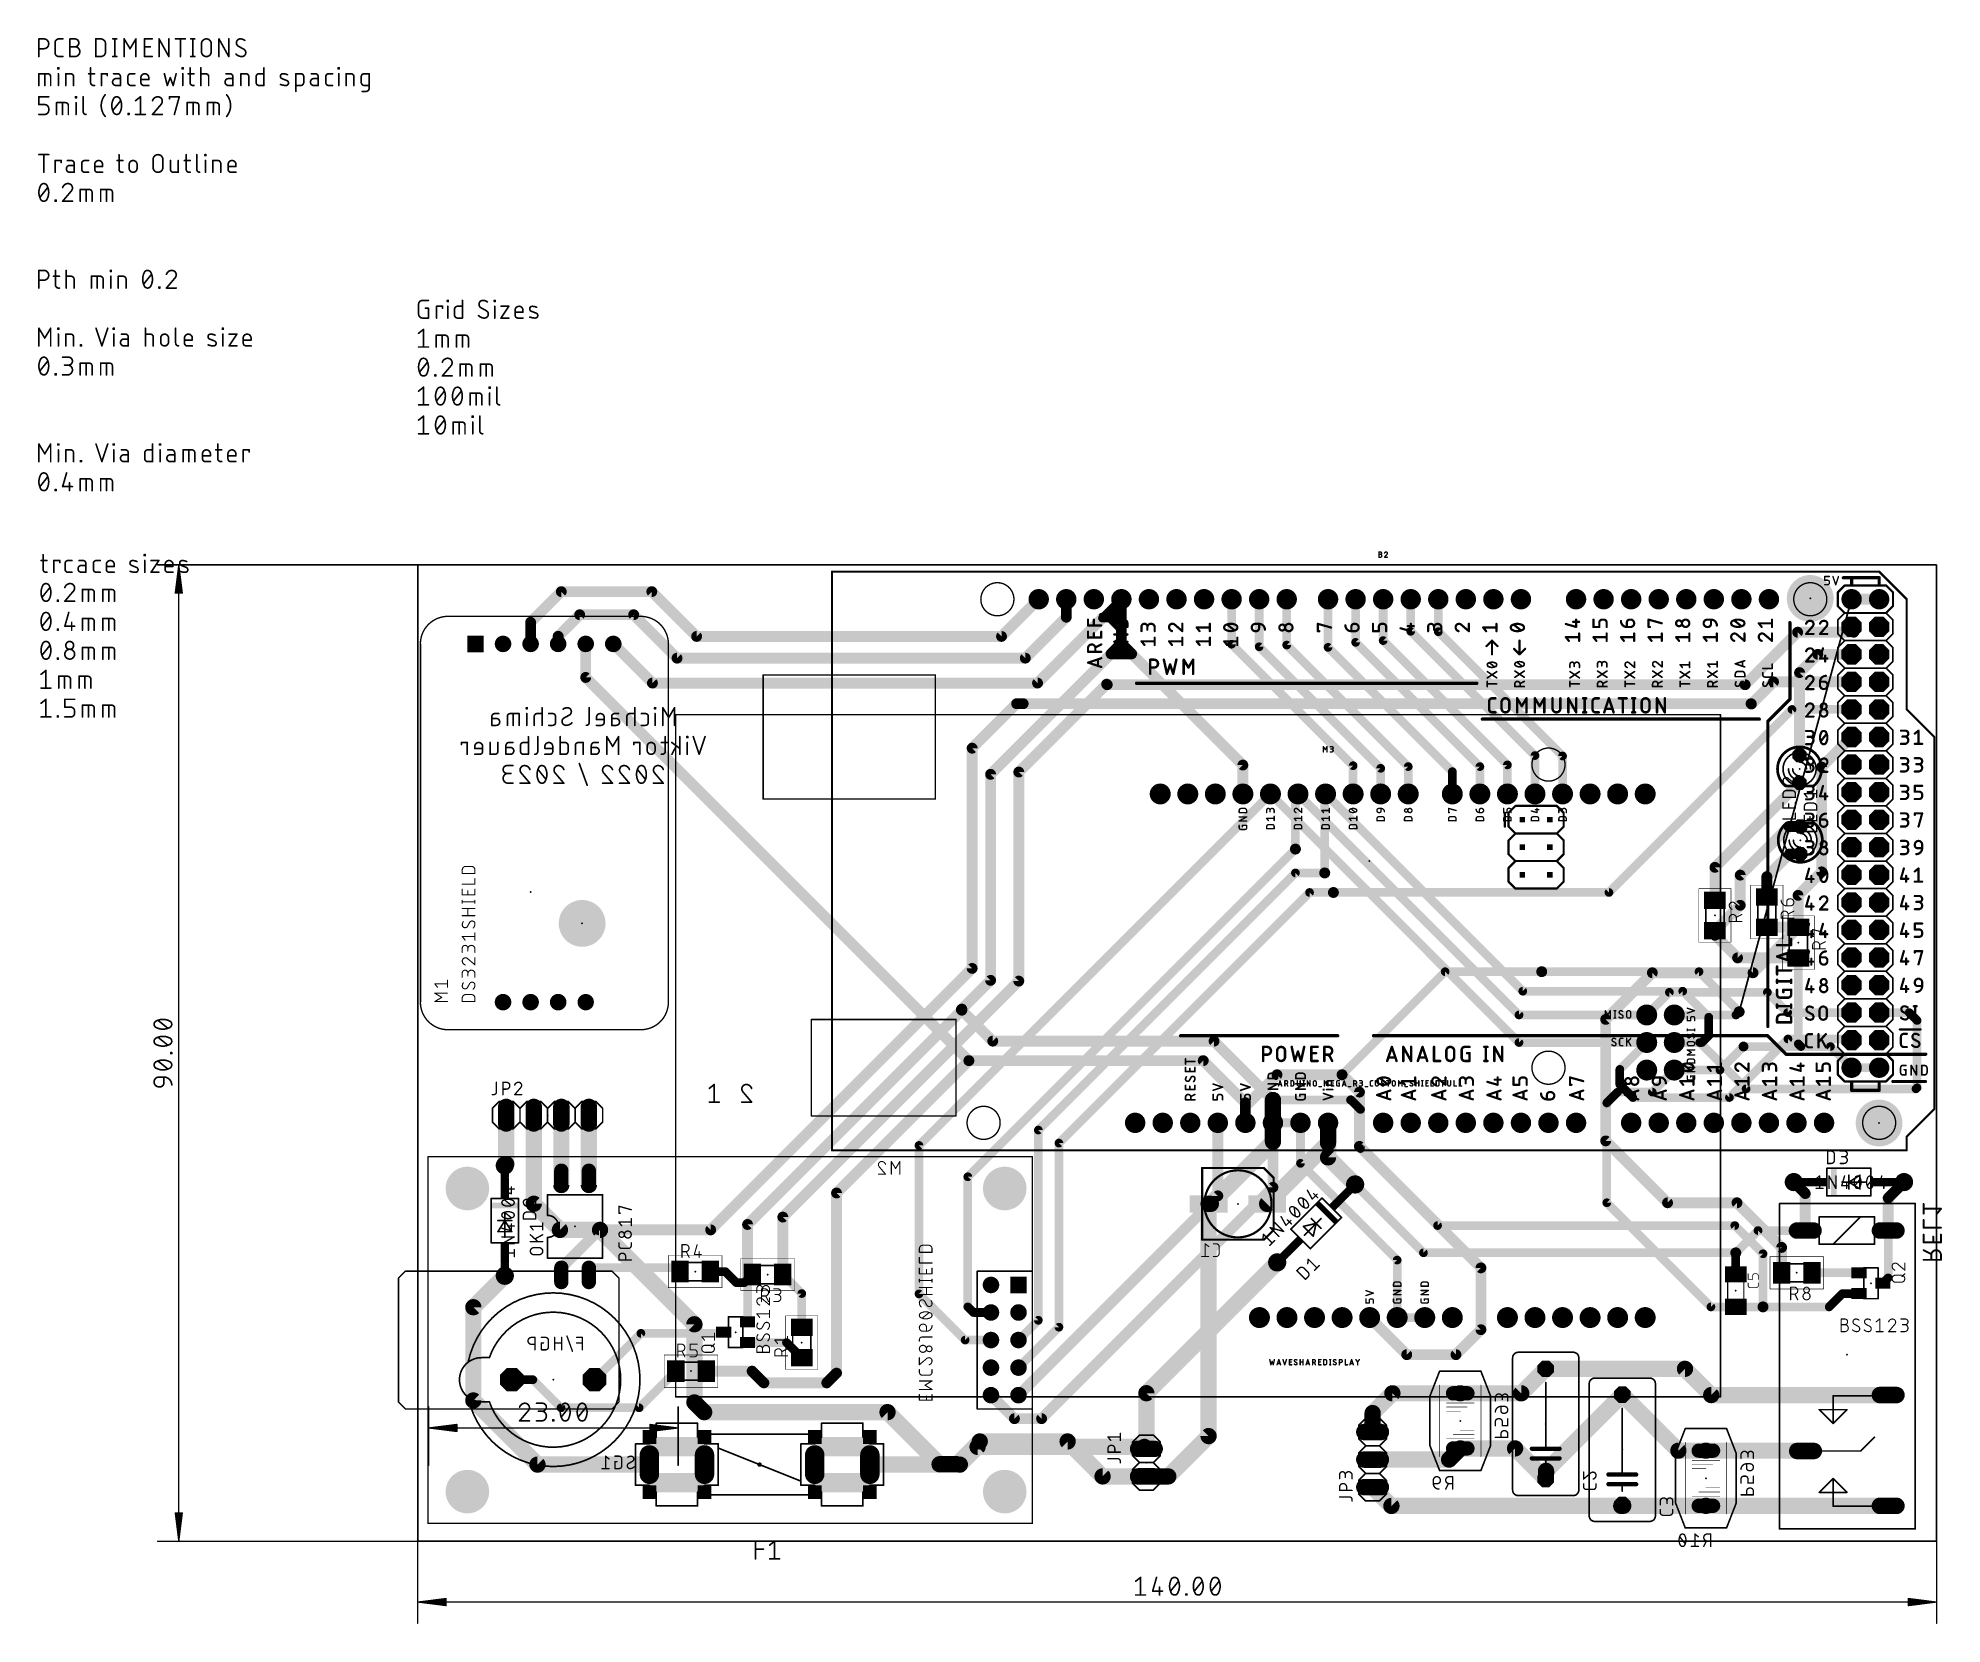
# Model space of a CAD drawing. Extents: x -35 to 140, y -8 to 139.
import ezdxf

# ---------------------------------------------------------------- set-up
doc = ezdxf.new("R2010")
doc.units = 0
for name, color, linetype in [('1', 12, 'CONTINUOUS'), ('16', 132, 'CONTINUOUS'), ('17', 110, 'CONTINUOUS'), ('18', 110, 'CONTINUOUS'), ('19', 53, 'CONTINUOUS'), ('20', 31, 'CONTINUOUS'), ('21', 253, 'CONTINUOUS'), ('22', 253, 'CONTINUOUS'), ('23', 53, 'CONTINUOUS'), ('24', 53, 'CONTINUOUS'), ('25', 253, 'CONTINUOUS'), ('26', 253, 'CONTINUOUS'), ('27', 253, 'CONTINUOUS'), ('28', 253, 'CONTINUOUS'), ('39', 12, 'CONTINUOUS'), ('51', 253, 'CONTINUOUS'), ('52', 253, 'CONTINUOUS')]:
    doc.layers.add(name, color=color, linetype=linetype)

# ---------------------------------------------------------------- blocks, each defined once
blk = doc.blocks.new('RECT')
blk.add_solid([(-0.5, -0.5), (0.5, -0.5), (-0.5, 0.5), (0.5, 0.5)])
blk = doc.blocks.new('ROUNDP')
at = {"const_width": 0.5}
blk.add_lwpolyline([(0, -0.25, 1), (0, 0.25, 1), (0, -0.25)], format="xyb", dxfattribs=at)
blk = doc.blocks.new('OCTAGONP')
at = {"const_width": 0.5}
blk.add_lwpolyline([(-0.25, -0.1036), (-0.25, 0.1036), (-0.1036, 0.25), (0.1036, 0.25), (0.25, 0.1036), (0.25, -0.1036), (0.1036, -0.25), (-0.1036, -0.25), (-0.25, -0.1036), (-0.25, 0.1036)], dxfattribs=at)
blk = doc.blocks.new('LONGP100')
at = {"const_width": 1}
blk.add_lwpolyline([(-0.5, 0), (0.5, 0)], dxfattribs=at)
at = {"const_width": 0.5}
for points in [[(-0.5, 0.25, 1), (-0.5, -0.25)], [(0.5, -0.25, 1), (0.5, 0.25)]]:
    blk.add_lwpolyline(points, format="xyb", dxfattribs=at)
blk = doc.blocks.new('SQUAREP')
blk.add_solid([(-0.5, -0.5), (0.5, -0.5), (-0.5, 0.5), (0.5, 0.5)])
blk = doc.blocks.new('OFFSETP100')
at = {"const_width": 1}
blk.add_lwpolyline([(0, 0), (1, 0)], dxfattribs=at)
at = {"const_width": 0.5}
for points in [[(0, 0.25, 1), (0, -0.25)], [(1, -0.25, 1), (1, 0.25)]]:
    blk.add_lwpolyline(points, format="xyb", dxfattribs=at)
blk = doc.blocks.new('ROUNDV')
at = {"const_width": 0.5}
blk.add_lwpolyline([(0, -0.25, 1), (0, 0.25, 1), (0, -0.25)], format="xyb", dxfattribs=at)

msp = doc.modelspace()

# ---------------------------------------------------------------- linework, layer by layer
at = {"layer": '1'}
for points, const_width in [([(13.228, 87.528), (10.4, 84.7)], 1), ([(21.572, 87.528), (13.228, 87.528)], 1), ([(21.572, 87.528), (25.7, 83.4)], 1), ([(53.808, 83.4), (57.236, 86.828)], 1), ([(59.776, 86.828), (59.776, 85.176)], 1), ([(63.114, 85.086), (63.664, 85.636)], 0.8), ([(63.664, 85.636), (64.856, 86.828)], 0.8), ([(63.664, 85.636), (64.62, 85.636)], 0.8), ([(64.62, 85.636), (64.856, 85.4)], 0.8), ([(64.856, 86.828), (64.856, 85.4)], 1), ([(75.016, 86.828), (75.016, 82.684)], 0.8), ([(77.556, 86.828), (77.556, 82.444)], 0.8), ([(80.096, 86.828), (80.096, 82.604)], 0.8), ([(83.906, 86.828), (83.906, 82.394)], 0.8), ([(86.446, 86.828), (86.446, 82.854)], 0.8), ([(88.986, 86.828), (88.986, 83.014)], 0.8), ([(91.526, 86.828), (91.526, 83.874)], 0.8), ([(94.066, 86.828), (94.066, 83.834)], 0.8), ([(10.4, 84.7), (10.4, 82.71)], 1), ([(14.924, 85.4), (12.94, 83.416)], 1), ([(19.9, 85.4), (14.924, 85.4)], 1), ([(23.9, 81.4), (19.9, 85.4)], 1), ([(59.776, 85.176), (56, 81.4)], 1), ([(57.128, 79.1), (63.114, 85.086)], 1), ([(63.114, 85.086), (63.6, 85.086)], 0.8), ([(63.6, 85.086), (64.542, 85.086)], 0.8), ([(63.6, 85.086), (64.856, 83.83)], 0.5), ([(64.542, 85.086), (64.856, 85.4)], 0.8), ([(64.856, 85.4), (64.856, 83.8)], 1), ([(64.856, 83.8), (64.856, 82.744)], 1), ([(91.526, 83.874), (102.98, 72.42)], 0.8), ([(12.94, 83.416), (12.94, 82.71)], 1), ([(18.02, 82.71), (21.63, 79.1)], 1), ([(25.7, 83.4), (53.808, 83.4)], 1), ([(63.906, 81.794), (64.856, 82.744)], 1), ([(65.8, 81.8), (64.856, 82.744)], 1), ([(64.856, 83.83), (64.856, 83.8)], 0.5), ([(75.016, 82.684), (86.216, 71.484)], 0.8), ([(77.556, 82.444), (88.756, 71.244)], 0.8), ([(80.096, 82.604), (91.296, 71.404)], 0.8), ([(83.906, 82.394), (95.36, 70.94)], 0.8), ([(86.446, 82.854), (97.9, 71.4)], 0.8), ([(88.986, 83.014), (100.44, 71.56)], 0.8), ([(94.066, 83.834), (105.52, 72.38)], 0.8), ([(56, 81.4), (23.9, 81.4)], 1), ([(52.8, 70.688), (63.906, 81.794)], 1), ([(63.906, 81.794), (65.794, 81.794)], 1), ([(65.794, 81.794), (65.8, 81.8)], 1), ([(76.056, 71.544), (65.8, 81.8)], 1), ([(129.048, 81.748), (127.368, 80.068)], 1), ([(132.166, 81.748), (129.048, 81.748)], 1), ([(21.63, 79.1), (57.128, 79.1)], 1), ([(55.4, 70.9), (63.5, 79)], 1), ([(63.5, 79), (63.55, 78.95)], 1), ([(127.368, 80.068), (127.368, 72.454)], 1), ([(51.1, 73.1), (55.2, 77.2)], 1), ([(55.2, 77.2), (55.8, 77.2)], 1), ([(132.166, 74.128), (129.4, 71.362)], 1), ([(51.1, 52.8), (51.1, 73.1)], 1), ([(76.056, 71.544), (76.056, 68.88)], 1), ([(100.44, 71.56), (100.44, 68.88)], 0.8), ([(102.98, 72.42), (102.98, 68.88)], 0.8), ([(105.52, 72.38), (105.52, 68.88)], 0.8), ([(52.8, 51.7), (52.8, 70.688)], 1), ([(55.4, 51.632), (55.4, 70.9)], 1), ([(86.216, 71.484), (86.216, 68.88)], 0.8), ([(88.756, 71.244), (88.756, 68.88)], 0.8), ([(91.296, 71.404), (91.296, 68.88)], 0.8), ([(95.36, 70.94), (95.36, 68.88)], 0.8), ([(97.9, 71.4), (97.9, 68.88)], 0.8), ([(127.368, 69.914), (119.568, 62.114)], 1), ([(129.4, 71.362), (129.4, 61.7)], 1), ([(78.596, 68.88), (46.2, 36.484)], 0.8), ([(101.506, 45.97), (78.596, 68.88)], 0.8), ([(81.136, 68.88), (101.506, 48.51)], 0.8), ([(83.676, 68.88), (101.856, 50.7)], 0.8), ([(126.386, 65.886), (121.9, 61.4)], 1), ([(127.436, 65.886), (126.386, 65.886)], 1), ([(50.7, 33.6), (80.9, 63.8)], 0.8), ([(124.352, 61.252), (126.446, 63.346)], 1), ([(126.446, 63.346), (127.436, 63.346)], 1), ([(57.2, 37.9), (80.9, 61.6)], 0.8), ([(80.9, 61.6), (83.6, 61.6)], 0.8), ([(119.568, 62.114), (119.568, 59.088)], 1), ([(121.9, 61.4), (121.9, 58.62)], 1), ([(124.352, 59.396), (124.352, 61.252)], 1), ([(129.4, 61.7), (127.232, 59.532)], 1), ([(59.1, 36.7), (82.2, 59.8)], 0.8), ([(82.2, 59.8), (84.4, 59.8)], 0.8), ([(124.352, 59.496), (124.352, 59.396)], 1), ([(127.232, 59.532), (127.232, 56.596)], 1), ([(121.9, 58.62), (119.568, 56.288)], 1), ([(119.568, 56.288), (119.568, 55.86)], 1), ([(121.654, 53.774), (119.568, 55.86)], 1), ([(127.232, 56.596), (124.352, 56.596)], 1), ([(127.254, 56.574), (127.232, 56.596)], 1), ([(27, 28.7), (51.1, 52.8)], 1), ([(118.1, 52.5), (103.6, 52.5)], 0.8), ([(121.8, 48.8), (118.1, 52.5)], 0.8), ([(127.254, 53.774), (121.654, 53.774)], 1), ([(127.254, 45.846), (127.254, 53.774)], 0.8), ([(55.4, 51.632), (33.648, 29.88)], 1), ([(50.15, 49.05), (52.8, 51.7)], 1), ([(101.856, 50.7), (116.6, 50.7)], 0.8), ([(116.6, 50.7), (119, 48.3)], 0.8), ([(30.398, 29.198), (50.15, 48.95)], 1), ([(50.15, 48.95), (50.15, 49.05)], 1), ([(101.506, 48.51), (113.28, 48.51)], 0.8), ([(119, 48.3), (119, 46.6)], 0.8), ([(134.706, 48.728), (137.472, 48.728)], 0.8), ([(137.472, 48.728), (138.2, 48)], 0.8), ([(138.2, 48), (138.2, 41.8)], 0.8), ([(113.28, 45.97), (101.506, 45.97)], 0.8), ([(118.17, 45.97), (115.82, 45.97)], 0.8), ([(118.37, 45.97), (118.17, 45.97)], 0.8), ([(122.44, 41.7), (118.17, 45.97)], 0.8), ([(119, 46.6), (118.37, 45.97)], 0.8), ([(122.2, 45.6), (127.5, 45.6)], 0.8), ([(127.5, 45.6), (127.254, 45.846)], 0.8), ([(127.5, 45.6), (130.214, 45.6)], 0.8), ([(130.214, 45.6), (132.166, 43.648)], 0.8), ([(50.8, 44.3), (38.6, 32.1)], 1), ([(26.8762, 41.7406), (27.3278, 42.1018)], 0.1524), ([(27.3278, 42.1018), (27.3278, 40.4762)], 0.1524), ([(76.286, 40.086), (79.2, 43)], 1), ([(79.2, 43), (85.2, 43)], 1), ([(86.8, 41.4), (85.2, 43)], 1), ([(115.82, 43.43), (113.79, 41.4)], 0.8), ([(138.2, 41.8), (138.1, 41.7)], 0.8), ([(26.8762, 40.4762), (27.7793, 40.4762)], 0.1524), ([(76.286, 38.568), (76.286, 40.086)], 1), ([(86.8, 41.4), (86.8, 36.4)], 1), ([(110.6, 41.4), (109.6, 40.4)], 0.8), ([(109.6, 40.4), (109.6, 31.2)], 0.8), ([(113.79, 41.4), (110.6, 41.4)], 0.8), ([(138.1, 41.7), (122.44, 41.7)], 0.8), ([(8.152, 39.272), (8.152, 34.762)], 1.5), ([(13.23, 39.27), (13.232, 39.272)], 1.5), ([(13.23, 32.834), (13.23, 39.27)], 1.5), ([(15.77, 39.27), (15.772, 39.272)], 1.5), ([(15.77, 32.834), (15.77, 39.27)], 1.5), ([(73.746, 38.568), (73.746, 31.838)], 1), ([(78.826, 32.626), (78.826, 38.568)], 1), ([(78.826, 38.568), (81.366, 38.568)], 0.8), ([(81.366, 38.568), (81.366, 34.834)], 0.8), ([(83.906, 38.568), (83.906, 35.3846)], 1.5), ([(46.2, 36.484), (46.2, 22.8)], 0.8), ([(57.2, 20.372), (57.2, 37.9)], 0.8), ([(59.1, 19.732), (59.1, 36.7)], 0.8), ([(86.8, 36.4), (98, 25.2)], 1), ([(8.152, 34.762), (8.022, 34.632)], 1.5), ([(81.366, 34.834), (90.28, 25.92)], 0.8), ([(83.906, 35.3846), (86.402, 32.8886)], 1.5), ([(50.7, 21.6), (50.7, 33.6)], 0.8), ([(126.838, 33.106), (127.8926, 32.0514)], 1), ([(136.998, 33.106), (135.538, 31.646)], 1), ([(38.6, 32.1), (38.6, 15.5)], 1), ([(73.746, 31.838), (55.374, 13.466)], 1), ([(57.5, 11.3), (78.826, 32.626)], 1), ([(109.6, 31.2), (119.198, 21.602)], 0.8), ([(127.8926, 32.0514), (127.8926, 28.64)], 1), ([(135.538, 31.646), (135.538, 28.64)], 1), ([(33.648, 24.58), (33.648, 29.88)], 1), ([(13.23, 25.214), (16.716, 28.7)], 1), ([(16.716, 28.7), (27, 28.7)], 1), ([(30.398, 29.198), (30.398, 24.13)], 1), ([(123.54, 28.64), (121.488, 26.588)], 0.8), ([(127.8926, 28.64), (123.54, 28.64)], 0.8), ([(135.538, 24.278), (135.538, 28.64)], 0.8), ([(67.16, 13.6467), (79.2178, 25.7044)], 1.5), ([(121.488, 24.602), (121.488, 26.588)], 0.8), ([(8.022, 24.472), (5.122, 21.572)], 1.5), ([(15.77, 25.214), (23.812, 25.214)], 0.8), ([(23.812, 25.214), (24.174, 24.852)], 0.8), ([(26.974, 24.852), (28.348, 24.852)], 0.8), ([(28.348, 24.852), (29.37, 23.83)], 0.8), ([(30.398, 24.13), (30.848, 24.58)], 0.8), ([(35.394, 22.834), (33.648, 24.58)], 0.8), ([(90.28, 25.92), (90.28, 20.62)], 0.8), ([(98, 25.2), (98, 19.5)], 1), ([(128.516, 24.744), (132.834, 24.744)], 0.8), ([(132.834, 24.744), (132.844, 24.734)], 0.8), ([(135.044, 23.784), (135.538, 24.278)], 0.8), ([(29.37, 23.83), (30.098, 23.83)], 0.8), ([(30.098, 23.83), (30.398, 24.13)], 0.8), ([(30.398, 20.218), (30.398, 24.13)], 0.8), ([(35.394, 19.71), (35.394, 22.834)], 0.8), ([(46.2, 22.8), (50.454, 18.546)], 0.8), ([(130.102, 21.602), (131.334, 22.834)], 0.8), ([(131.334, 22.834), (132.844, 22.834)], 0.8), ([(5.122, 21.572), (5.122, 12.978)], 1.5), ([(51.214, 21.086), (50.7, 21.6)], 0.8), ([(52.834, 21.086), (51.214, 21.086)], 0.8), ([(91.16, 17.2), (87.74, 20.62)], 1), ([(119.198, 21.602), (121.488, 21.602)], 0.8), ([(121.488, 21.602), (124, 21.602)], 0.8), ([(124, 21.602), (130.102, 21.602)], 0.8), ([(16.29, 14.892), (20.566, 19.168)], 0.8), ([(28.098, 19.168), (20.566, 19.168)], 0.8), ([(28.098, 19.168), (28.198, 19.268)], 0.8), ([(55.374, 18.546), (57.2, 20.372)], 0.8), ([(55.374, 16.006), (59.1, 19.732)], 0.8), ([(92.82, 20.62), (90.28, 20.62)], 0.8), ([(98, 19.5), (95.7, 17.2)], 1), ([(33.986, 18.318), (30.398, 18.318)], 0.8), ([(35.394, 16.91), (33.986, 18.318)], 0.8), ([(50.454, 18.546), (52.834, 18.546)], 0.8), ([(95.7, 17.2), (91.16, 17.2)], 1), ([(20.406, 12.3), (23.786, 15.68)], 0.8), ([(26.586, 15.68), (30.82, 15.68)], 1), ([(30.82, 15.68), (31.9, 14.6)], 1), ([(38.6, 15.5), (37.7, 14.6)], 1), ([(101.714, 13.638), (103.97, 15.894)], 1.5), ([(116.806, 15.894), (103.97, 15.894)], 1.5), ([(119.2238, 13.4762), (116.806, 15.894)], 1.5), ([(8.67, 14.892), (10.608, 14.892)], 0.8), ([(10.608, 14.892), (13.2, 12.3)], 0.8), ([(31.9, 14.6), (37.7, 14.6)], 1), ([(67.16, 8.518), (67.16, 13.6467)], 1.5), ([(88.014, 11.814), (89.838, 13.638)], 1.5), ([(89.838, 13.638), (96.092, 13.638)], 1.5), ([(96.092, 13.638), (101.714, 13.638)], 1.5), ([(111.03, 13.516), (104, 6.486)], 1.5), ([(111.03, 13.516), (116.196, 8.35)], 1.5), ([(135.538, 13.4762), (119.2238, 13.4762)], 1.5), ([(5.122, 12.978), (11.034, 7.066)], 1.5), ([(13.2, 12.3), (20.406, 12.3)], 0.8), ([(52.834, 13.466), (55, 11.3)], 1), ([(88.014, 10.07), (88.014, 11.814)], 1.5), ([(55, 11.3), (57.5, 11.3)], 1), ([(49.966, 7.066), (51.6, 8.7)], 1.5), ([(51.6, 8.7), (66.978, 8.7)], 1.5), ([(66.978, 8.7), (67.16, 8.518)], 1.5), ([(95.064, 7.53), (96.092, 8.558)], 1.5), ([(96.092, 8.558), (101.146, 8.558)], 1.5), ([(101.146, 8.558), (103.97, 5.734)], 1.5), ([(116.196, 8.35), (118.736, 8.35)], 1.5), ([(118.736, 8.35), (127.888, 8.35)], 1.5), ([(127.888, 8.35), (127.918, 8.32)], 1.5), ([(11.034, 7.066), (21.35, 7.066)], 1.5), ([(41.67, 7.066), (49.966, 7.066)], 1.5), ([(88.014, 7.53), (95.064, 7.53)], 1.5), ([(104, 6.486), (104, 6.2)], 1.5), ([(89.748, 3.256), (88.014, 4.99)], 1.5), ([(110.93, 3.256), (89.748, 3.256)], 1.5), ([(111.03, 3.356), (110.93, 3.256)], 1.5), ([(111.116, 3.27), (111.03, 3.356)], 1.5), ([(118.736, 3.27), (111.116, 3.27)], 1.5), ([(118.7406, 3.2654), (118.736, 3.27)], 1.5), ([(135.538, 3.2654), (118.7406, 3.2654)], 1.5)]:
    msp.add_lwpolyline(points, dxfattribs=dict(at, const_width=const_width))
for points, const_width in [([(13.228, 87.778, 1), (13.228, 87.278)], 0.5), ([(13.4048, 87.3512, 1), (13.0512, 87.7048)], 0.5), ([(21.7488, 87.7048, 1), (21.3952, 87.3512)], 0.5), ([(21.572, 87.278, 1), (21.572, 87.778)], 0.5), ([(57.4128, 86.6512, 1), (57.0592, 87.0048)], 0.5), ([(60.026, 86.828, 1), (59.526, 86.828)], 0.5), ([(63.664, 85.836, 1), (63.664, 85.436)], 0.4), ([(63.8054, 85.4946, 1), (63.5226, 85.7774)], 0.4), ([(64.7614, 85.7774, 1), (64.4786, 85.4946)], 0.4), ([(65.106, 86.828, 1), (64.606, 86.828)], 0.5), ([(64.62, 85.436, 1), (64.62, 85.836)], 0.4), ([(64.9974, 86.6866, 1), (64.7146, 86.9694)], 0.4), ([(75.216, 86.828, 1), (74.816, 86.828)], 0.4), ([(77.756, 86.828, 1), (77.356, 86.828)], 0.4), ([(80.296, 86.828, 1), (79.896, 86.828)], 0.4), ([(84.106, 86.828, 1), (83.706, 86.828)], 0.4), ([(86.646, 86.828, 1), (86.246, 86.828)], 0.4), ([(89.186, 86.828, 1), (88.786, 86.828)], 0.4), ([(91.726, 86.828, 1), (91.326, 86.828)], 0.4), ([(94.266, 86.828, 1), (93.866, 86.828)], 0.4), ([(10.65, 84.7, 1), (10.15, 84.7)], 0.5), ([(10.2232, 84.8768, 1), (10.5768, 84.5232)], 0.5), ([(14.924, 85.65, 1), (14.924, 85.15)], 0.5), ([(15.1008, 85.2232, 1), (14.7472, 85.5768)], 0.5), ([(20.0768, 85.5768, 1), (19.7232, 85.2232)], 0.5), ([(19.9, 85.15, 1), (19.9, 85.65)], 0.5), ([(59.526, 85.176, 1), (60.026, 85.176)], 0.5), ([(59.9528, 84.9992, 1), (59.5992, 85.3528)], 0.5), ([(63.2908, 84.9092, 1), (62.9372, 85.2628)], 0.5), ([(63.114, 85.286, 1), (63.114, 84.886)], 0.4), ([(62.9726, 85.2274, 1), (63.2554, 84.9446)], 0.4), ([(63.6, 85.286, 1), (63.6, 84.886)], 0.4), ([(63.5226, 85.7774, 1), (63.8054, 85.4946)], 0.4), ([(63.6884, 85.1744, 1), (63.5116, 84.9976)], 0.25), ([(63.6, 84.886, 1), (63.6, 85.286)], 0.4), ([(64.4006, 85.2274, 1), (64.6834, 84.9446)], 0.4), ([(64.542, 84.886, 1), (64.542, 85.286)], 0.4), ([(65.106, 85.4, 1), (64.606, 85.4)], 0.5), ([(64.606, 85.4, 1), (65.106, 85.4)], 0.5), ([(65.106, 83.8, 1), (64.606, 83.8)], 0.5), ([(64.9974, 85.2586, 1), (64.7146, 85.5414)], 0.4), ([(64.7146, 85.2586, 1), (64.9974, 85.5414)], 0.4), ([(91.6674, 84.0154, 1), (91.3846, 83.7326)], 0.4), ([(10.15, 82.71, 1), (10.65, 82.71)], 0.5), ([(13.19, 83.416, 1), (12.69, 83.416)], 0.5), ([(12.7632, 83.5928, 1), (13.1168, 83.2392)], 0.5), ([(12.69, 82.71, 1), (13.19, 82.71)], 0.5), ([(18.1968, 82.8868, 1), (17.8432, 82.5332)], 0.5), ([(25.7, 83.65, 1), (25.7, 83.15)], 0.5), ([(25.5232, 83.2232, 1), (25.8768, 83.5768)], 0.5), ([(53.6312, 83.5768, 1), (53.9848, 83.2232)], 0.5), ([(53.808, 83.15, 1), (53.808, 83.65)], 0.5), ([(64.606, 83.8, 1), (65.106, 83.8)], 0.5), ([(65.0328, 82.9208, 1), (64.6792, 82.5672)], 0.5), ([(64.606, 82.744, 1), (65.106, 82.744)], 0.5), ([(65.0328, 82.5672, 1), (64.6792, 82.9208)], 0.5), ([(64.981, 83.83, 1), (64.731, 83.83)], 0.25), ([(64.731, 83.8, 1), (64.981, 83.8)], 0.25), ([(64.7676, 83.7416, 1), (64.9444, 83.9184)], 0.25), ([(75.1574, 82.8254, 1), (74.8746, 82.5426)], 0.4), ([(74.816, 82.684, 1), (75.216, 82.684)], 0.4), ([(77.6974, 82.5854, 1), (77.4146, 82.3026)], 0.4), ([(77.356, 82.444, 1), (77.756, 82.444)], 0.4), ([(80.2374, 82.7454, 1), (79.9546, 82.4626)], 0.4), ([(79.896, 82.604, 1), (80.296, 82.604)], 0.4), ([(84.0474, 82.5354, 1), (83.7646, 82.2526)], 0.4), ([(83.706, 82.394, 1), (84.106, 82.394)], 0.4), ([(86.5874, 82.9954, 1), (86.3046, 82.7126)], 0.4), ([(86.246, 82.854, 1), (86.646, 82.854)], 0.4), ([(89.1274, 83.1554, 1), (88.8446, 82.8726)], 0.4), ([(88.786, 83.014, 1), (89.186, 83.014)], 0.4), ([(91.326, 83.874, 1), (91.726, 83.874)], 0.4), ([(94.2074, 83.9754, 1), (93.9246, 83.6926)], 0.4), ([(93.866, 83.834, 1), (94.266, 83.834)], 0.4), ([(23.9, 81.65, 1), (23.9, 81.15)], 0.5), ([(23.7232, 81.2232, 1), (24.0768, 81.5768)], 0.5), ([(55.8232, 81.5768, 1), (56.1768, 81.2232)], 0.5), ([(56, 81.15, 1), (56, 81.65)], 0.5), ([(63.906, 82.044, 1), (63.906, 81.544)], 0.5), ([(63.7292, 81.9708, 1), (64.0828, 81.6172)], 0.5), ([(64.0828, 81.6172, 1), (63.7292, 81.9708)], 0.5), ([(65.6172, 81.9708, 1), (65.9708, 81.6172)], 0.5), ([(65.9768, 81.9768, 1), (65.6232, 81.6232)], 0.5), ([(65.9768, 81.6232, 1), (65.6232, 81.9768)], 0.5), ([(65.6232, 81.6232, 1), (65.9768, 81.9768)], 0.5), ([(65.794, 81.544, 1), (65.794, 82.044)], 0.5), ([(129.048, 81.998, 1), (129.048, 81.498)], 0.5), ([(129.2248, 81.5712, 1), (128.8712, 81.9248)], 0.5), ([(132.166, 81.498, 1), (132.166, 81.998)], 0.5), ([(21.63, 79.35, 1), (21.63, 78.85)], 0.5), ([(21.4532, 78.9232, 1), (21.8068, 79.2768)], 0.5), ([(56.9512, 79.2768, 1), (57.3048, 78.9232)], 0.5), ([(57.128, 78.85, 1), (57.128, 79.35)], 0.5), ([(63.6768, 79.1768, 1), (63.3232, 78.8232)], 0.5), ([(63.6768, 78.8232, 1), (63.3232, 79.1768)], 0.5), ([(63.3732, 78.7732, 1), (63.7268, 79.1268)], 0.5), ([(127.618, 80.068, 1), (127.118, 80.068)], 0.5), ([(127.1912, 80.2448, 1), (127.5448, 79.8912)], 0.5), ([(55.2, 77.45, 1), (55.2, 76.95)], 0.5), ([(55.3768, 77.0232, 1), (55.0232, 77.3768)], 0.5), ([(55.8, 76.95, 1), (55.8, 77.45)], 0.5), ([(132.3428, 73.9512, 1), (131.9892, 74.3048)], 0.5), ([(51.35, 73.1, 1), (50.85, 73.1)], 0.5), ([(50.9232, 73.2768, 1), (51.2768, 72.9232)], 0.5), ([(76.306, 71.544, 1), (75.806, 71.544)], 0.5), ([(75.8792, 71.3672, 1), (76.2328, 71.7208)], 0.5), ([(100.64, 71.56, 1), (100.24, 71.56)], 0.4), ([(103.18, 72.42, 1), (102.78, 72.42)], 0.4), ([(102.8386, 72.2786, 1), (103.1214, 72.5614)], 0.4), ([(105.72, 72.38, 1), (105.32, 72.38)], 0.4), ([(105.3786, 72.2386, 1), (105.6614, 72.5214)], 0.4), ([(127.118, 72.454, 1), (127.618, 72.454)], 0.5), ([(53.05, 70.688, 1), (52.55, 70.688)], 0.5), ([(52.6232, 70.8648, 1), (52.9768, 70.5112)], 0.5), ([(55.65, 70.9, 1), (55.15, 70.9)], 0.5), ([(55.2232, 71.0768, 1), (55.5768, 70.7232)], 0.5), ([(86.416, 71.484, 1), (86.016, 71.484)], 0.4), ([(86.0746, 71.3426, 1), (86.3574, 71.6254)], 0.4), ([(88.956, 71.244, 1), (88.556, 71.244)], 0.4), ([(88.6146, 71.1026, 1), (88.8974, 71.3854)], 0.4), ([(91.496, 71.404, 1), (91.096, 71.404)], 0.4), ([(91.1546, 71.2626, 1), (91.4374, 71.5454)], 0.4), ([(95.56, 70.94, 1), (95.16, 70.94)], 0.4), ([(95.2186, 70.7986, 1), (95.5014, 71.0814)], 0.4), ([(98.1, 71.4, 1), (97.7, 71.4)], 0.4), ([(97.7586, 71.2586, 1), (98.0414, 71.5414)], 0.4), ([(100.2986, 71.4186, 1), (100.5814, 71.7014)], 0.4), ([(127.5448, 69.7372, 1), (127.1912, 70.0908)], 0.5), ([(129.65, 71.362, 1), (129.15, 71.362)], 0.5), ([(129.2232, 71.5388, 1), (129.5768, 71.1852)], 0.5), ([(75.806, 68.88, 1), (76.306, 68.88)], 0.5), ([(78.7374, 69.0214, 1), (78.4546, 68.7386)], 0.4), ([(78.7374, 68.7386, 1), (78.4546, 69.0214)], 0.4), ([(81.2774, 69.0214, 1), (80.9946, 68.7386)], 0.4), ([(83.8174, 69.0214, 1), (83.5346, 68.7386)], 0.4), ([(86.016, 68.88, 1), (86.416, 68.88)], 0.4), ([(88.556, 68.88, 1), (88.956, 68.88)], 0.4), ([(91.096, 68.88, 1), (91.496, 68.88)], 0.4), ([(95.16, 68.88, 1), (95.56, 68.88)], 0.4), ([(97.7, 68.88, 1), (98.1, 68.88)], 0.4), ([(100.24, 68.88, 1), (100.64, 68.88)], 0.4), ([(102.78, 68.88, 1), (103.18, 68.88)], 0.4), ([(105.32, 68.88, 1), (105.72, 68.88)], 0.4), ([(126.386, 66.136, 1), (126.386, 65.636)], 0.5), ([(126.5628, 65.7092, 1), (126.2092, 66.0628)], 0.5), ([(127.436, 65.636, 1), (127.436, 66.136)], 0.5), ([(81.0414, 63.6586, 1), (80.7586, 63.9414)], 0.4), ([(126.446, 63.596, 1), (126.446, 63.096)], 0.5), ([(126.6228, 63.1692, 1), (126.2692, 63.5228)], 0.5), ([(127.436, 63.096, 1), (127.436, 63.596)], 0.5), ([(80.9, 61.8, 1), (80.9, 61.4)], 0.4), ([(81.0414, 61.4586, 1), (80.7586, 61.7414)], 0.4), ([(83.6, 61.4, 1), (83.6, 61.8)], 0.4), ([(119.818, 62.114, 1), (119.318, 62.114)], 0.5), ([(119.3912, 62.2908, 1), (119.7448, 61.9372)], 0.5), ([(122.15, 61.4, 1), (121.65, 61.4)], 0.5), ([(121.7232, 61.5768, 1), (122.0768, 61.2232)], 0.5), ([(124.602, 61.252, 1), (124.102, 61.252)], 0.5), ([(124.1752, 61.4288, 1), (124.5288, 61.0752)], 0.5), ([(129.15, 61.7, 1), (129.65, 61.7)], 0.5), ([(129.5768, 61.5232, 1), (129.2232, 61.8768)], 0.5), ([(82.2, 60, 1), (82.2, 59.6)], 0.4), ([(82.3414, 59.6586, 1), (82.0586, 59.9414)], 0.4), ([(84.4, 59.6, 1), (84.4, 60)], 0.4), ([(124.602, 59.496, 1), (124.102, 59.496)], 0.5), ([(127.482, 59.532, 1), (126.982, 59.532)], 0.5), ([(127.0552, 59.7088, 1), (127.4088, 59.3552)], 0.5), ([(119.318, 59.088, 1), (119.818, 59.088)], 0.5), ([(121.65, 58.62, 1), (122.15, 58.62)], 0.5), ([(122.0768, 58.4432, 1), (121.7232, 58.7968)], 0.5), ([(124.102, 59.396, 1), (124.602, 59.396)], 0.5), ([(124.102, 59.396, 1), (124.602, 59.396)], 0.5), ([(119.818, 56.288, 1), (119.318, 56.288)], 0.5), ([(119.3912, 56.4648, 1), (119.7448, 56.1112)], 0.5), ([(119.7448, 56.0368, 1), (119.3912, 55.6832)], 0.5), ([(124.352, 56.846, 1), (124.352, 56.346)], 0.5), ([(127.4088, 56.7728, 1), (127.0552, 56.4192)], 0.5), ([(126.982, 56.596, 1), (127.482, 56.596)], 0.5), ([(127.0772, 56.3972, 1), (127.4308, 56.7508)], 0.5), ([(127.232, 56.346, 1), (127.232, 56.846)], 0.5), ([(119.318, 55.86, 1), (119.818, 55.86)], 0.5), ([(50.85, 52.8, 1), (51.35, 52.8)], 0.5), ([(51.2768, 52.6232, 1), (50.9232, 52.9768)], 0.5), ([(103.6, 52.7, 1), (103.6, 52.3)], 0.4), ([(118.2414, 52.6414, 1), (117.9586, 52.3586)], 0.4), ([(118.1, 52.3, 1), (118.1, 52.7)], 0.4), ([(121.654, 54.024, 1), (121.654, 53.524)], 0.5), ([(121.4772, 53.5972, 1), (121.8308, 53.9508)], 0.5), ([(127.454, 53.774, 1), (127.054, 53.774)], 0.4), ([(127.254, 53.524, 1), (127.254, 54.024)], 0.5), ([(52.55, 51.7, 1), (53.05, 51.7)], 0.5), ([(52.9768, 51.5232, 1), (52.6232, 51.8768)], 0.5), ([(55.15, 51.632, 1), (55.65, 51.632)], 0.5), ([(55.5768, 51.4552, 1), (55.2232, 51.8088)], 0.5), ([(101.856, 50.9, 1), (101.856, 50.5)], 0.4), ([(101.7146, 50.5586, 1), (101.9974, 50.8414)], 0.4), ([(116.7414, 50.8414, 1), (116.4586, 50.5586)], 0.4), ([(116.6, 50.5, 1), (116.6, 50.9)], 0.4), ([(50.4, 49.05, 1), (49.9, 49.05)], 0.5), ([(49.9732, 49.2268, 1), (50.3268, 48.8732)], 0.5), ([(49.9, 48.95, 1), (50.4, 48.95)], 0.5), ([(50.3268, 48.7732, 1), (49.9732, 49.1268)], 0.5), ([(121.6586, 48.6586, 1), (121.9414, 48.9414)], 0.4), ([(101.506, 48.71, 1), (101.506, 48.31)], 0.4), ([(101.3646, 48.3686, 1), (101.6474, 48.6514)], 0.4), ([(113.28, 48.31, 1), (113.28, 48.71)], 0.4), ([(119.2, 48.3, 1), (118.8, 48.3)], 0.4), ([(118.8586, 48.1586, 1), (119.1414, 48.4414)], 0.4), ([(134.706, 48.928, 1), (134.706, 48.528)], 0.4), ([(137.6134, 48.8694, 1), (137.3306, 48.5866)], 0.4), ([(137.472, 48.528, 1), (137.472, 48.928)], 0.4), ([(138.4, 48, 1), (138, 48)], 0.4), ([(138.0586, 47.8586, 1), (138.3414, 48.1414)], 0.4), ([(101.506, 46.17, 1), (101.506, 45.77)], 0.4), ([(101.3646, 45.8286, 1), (101.6474, 46.1114)], 0.4), ([(113.28, 45.77, 1), (113.28, 46.17)], 0.4), ([(115.82, 46.17, 1), (115.82, 45.77)], 0.4), ([(118.17, 46.17, 1), (118.17, 45.77)], 0.4), ([(118.3114, 46.1114, 1), (118.0286, 45.8286)], 0.4), ([(118.17, 45.77, 1), (118.17, 46.17)], 0.4), ([(118.2286, 46.1114, 1), (118.5114, 45.8286)], 0.4), ([(118.37, 45.77, 1), (118.37, 46.17)], 0.4), ([(118.8, 46.6, 1), (119.2, 46.6)], 0.4), ([(119.1414, 46.4586, 1), (118.8586, 46.7414)], 0.4), ([(122.2, 45.8, 1), (122.2, 45.4)], 0.4), ([(127.3954, 45.9874, 1), (127.1126, 45.7046)], 0.4), ([(127.054, 45.846, 1), (127.454, 45.846)], 0.4), ([(127.5, 45.8, 1), (127.5, 45.4)], 0.4), ([(127.3586, 45.4586, 1), (127.6414, 45.7414)], 0.4), ([(127.5, 45.4, 1), (127.5, 45.8)], 0.4), ([(130.3554, 45.7414, 1), (130.0726, 45.4586)], 0.4), ([(130.214, 45.4, 1), (130.214, 45.8)], 0.4), ([(50.9768, 44.1232, 1), (50.6232, 44.4768)], 0.5), ([(132.0246, 43.5066, 1), (132.3074, 43.7894)], 0.4), ([(27.3659, 42.1018, 1), (27.2897, 42.1018)], 0.0762), ([(27.3516, 42.072, 1), (27.304, 42.1316)], 0.0762), ([(79.2, 43.25, 1), (79.2, 42.75)], 0.5), ([(79.3768, 42.8232, 1), (79.0232, 43.1768)], 0.5), ([(85.3768, 43.1768, 1), (85.0232, 42.8232)], 0.5), ([(85.2, 42.75, 1), (85.2, 43.25)], 0.5), ([(115.9614, 43.2886, 1), (115.6786, 43.5714)], 0.4), ([(138.3414, 41.6586, 1), (138.0586, 41.9414)], 0.4), ([(26.8524, 41.7703, 1), (26.9, 41.7108)], 0.0762), ([(26.8762, 40.5143, 1), (26.8762, 40.4381)], 0.0762), ([(27.2897, 40.4762, 1), (27.3659, 40.4762)], 0.0762), ([(27.7793, 40.4381, 1), (27.7793, 40.5143)], 0.0762), ([(76.536, 40.086, 1), (76.036, 40.086)], 0.5), ([(76.1092, 40.2628, 1), (76.4628, 39.9092)], 0.5), ([(87.05, 41.4, 1), (86.55, 41.4)], 0.5), ([(86.6232, 41.2232, 1), (86.9768, 41.5768)], 0.5), ([(109.8, 40.4, 1), (109.4, 40.4)], 0.4), ([(109.4586, 40.5414, 1), (109.7414, 40.2586)], 0.4), ([(110.6, 41.6, 1), (110.6, 41.2)], 0.4), ([(110.7414, 41.2586, 1), (110.4586, 41.5414)], 0.4), ([(113.6486, 41.5414, 1), (113.9314, 41.2586)], 0.4), ([(113.79, 41.2, 1), (113.79, 41.6)], 0.4), ([(122.44, 41.9, 1), (122.44, 41.5)], 0.4), ([(122.2986, 41.5586, 1), (122.5814, 41.8414)], 0.4), ([(137.9586, 41.8414, 1), (138.2414, 41.5586)], 0.4), ([(138, 41.8, 1), (138.4, 41.8)], 0.4), ([(138.1, 41.5, 1), (138.1, 41.9)], 0.4), ([(8.527, 39.272, 1), (7.777, 39.272)], 0.75), ([(13.605, 39.27, 1), (12.855, 39.27)], 0.75), ([(12.9648, 39.5352, 1), (13.4952, 39.0048)], 0.75), ([(13.4972, 39.0068, 1), (12.9668, 39.5372)], 0.75), ([(16.145, 39.27, 1), (15.395, 39.27)], 0.75), ([(15.5048, 39.5352, 1), (16.0352, 39.0048)], 0.75), ([(16.0372, 39.0068, 1), (15.5068, 39.5372)], 0.75), ([(73.996, 38.568, 1), (73.496, 38.568)], 0.5), ([(76.036, 38.568, 1), (76.536, 38.568)], 0.5), ([(79.076, 38.568, 1), (78.576, 38.568)], 0.5), ([(78.826, 38.768, 1), (78.826, 38.368)], 0.4), ([(81.566, 38.568, 1), (81.166, 38.568)], 0.4), ([(81.366, 38.368, 1), (81.366, 38.768)], 0.4), ([(84.281, 38.568, 1), (83.531, 38.568)], 0.75), ([(46.4, 36.484, 1), (46, 36.484)], 0.4), ([(57.4, 37.9, 1), (57, 37.9)], 0.4), ([(57.0586, 38.0414, 1), (57.3414, 37.7586)], 0.4), ([(59.3, 36.7, 1), (58.9, 36.7)], 0.4), ([(58.9586, 36.8414, 1), (59.2414, 36.5586)], 0.4), ([(86.9768, 36.5768, 1), (86.6232, 36.2232)], 0.5), ([(7.7568, 34.8972, 1), (8.2872, 34.3668)], 0.75), ([(7.777, 34.762, 1), (8.527, 34.762)], 0.75), ([(8.4172, 34.4968, 1), (7.8868, 35.0272)], 0.75), ([(46.0586, 36.6254, 1), (46.3414, 36.3426)], 0.4), ([(81.5074, 34.9754, 1), (81.2246, 34.6926)], 0.4), ([(84.1712, 35.6498, 1), (83.6408, 35.1194)], 0.75), ([(83.531, 35.3846, 1), (84.281, 35.3846)], 0.75), ([(86.55, 36.4, 1), (87.05, 36.4)], 0.5), ([(50.9, 33.6, 1), (50.5, 33.6)], 0.4), ([(50.5586, 33.7414, 1), (50.8414, 33.4586)], 0.4), ([(81.166, 34.834, 1), (81.566, 34.834)], 0.4), ([(86.1368, 32.6235, 1), (86.6671, 33.1538)], 0.75), ([(127.0148, 33.2828, 1), (126.6612, 32.9292)], 0.5), ([(137.1748, 32.9292, 1), (136.8212, 33.2828)], 0.5), ([(12.855, 32.834, 1), (13.605, 32.834)], 0.75), ([(15.395, 32.834, 1), (16.145, 32.834)], 0.75), ([(38.85, 32.1, 1), (38.35, 32.1)], 0.5), ([(38.4232, 32.2768, 1), (38.7768, 31.9232)], 0.5), ([(73.496, 31.838, 1), (73.996, 31.838)], 0.5), ([(73.9228, 31.6612, 1), (73.5692, 32.0148)], 0.5), ([(78.576, 32.626, 1), (79.076, 32.626)], 0.5), ([(79.0028, 32.4492, 1), (78.6492, 32.8028)], 0.5), ([(109.7414, 31.3414, 1), (109.4586, 31.0586)], 0.4), ([(128.1426, 32.0514, 1), (127.6426, 32.0514)], 0.5), ([(127.7158, 31.8746, 1), (128.0694, 32.2282)], 0.5), ([(135.788, 31.646, 1), (135.288, 31.646)], 0.5), ([(135.3612, 31.8228, 1), (135.7148, 31.4692)], 0.5), ([(33.898, 29.88, 1), (33.398, 29.88)], 0.5), ([(33.4712, 30.0568, 1), (33.8248, 29.7032)], 0.5), ([(109.4, 31.2, 1), (109.8, 31.2)], 0.4), ([(16.716, 28.95, 1), (16.716, 28.45)], 0.5), ([(16.8928, 28.5232, 1), (16.5392, 28.8768)], 0.5), ([(26.8232, 28.8768, 1), (27.1768, 28.5232)], 0.5), ([(27, 28.45, 1), (27, 28.95)], 0.5), ([(30.648, 29.198, 1), (30.148, 29.198)], 0.5), ([(30.2212, 29.3748, 1), (30.5748, 29.0212)], 0.5), ([(123.54, 28.84, 1), (123.54, 28.44)], 0.4), ([(123.6814, 28.4986, 1), (123.3986, 28.7814)], 0.4), ([(127.6426, 28.64, 1), (128.1426, 28.64)], 0.5), ([(127.8926, 28.44, 1), (127.8926, 28.84)], 0.4), ([(135.288, 28.64, 1), (135.788, 28.64)], 0.5), ([(135.738, 28.64, 1), (135.338, 28.64)], 0.4), ([(79.4829, 25.4393, 1), (78.9526, 25.9696)], 0.75), ([(121.688, 26.588, 1), (121.288, 26.588)], 0.4), ([(121.3466, 26.7294, 1), (121.6294, 26.4466)], 0.4), ([(8.2872, 24.2068, 1), (7.7568, 24.7372)], 0.75), ([(13.0532, 25.3908, 1), (13.4068, 25.0372)], 0.5), ([(15.77, 25.414, 1), (15.77, 25.014)], 0.4), ([(23.9534, 25.3554, 1), (23.6706, 25.0726)], 0.4), ([(23.812, 25.014, 1), (23.812, 25.414)], 0.4), ([(24.0326, 24.7106, 1), (24.3154, 24.9934)], 0.4), ([(26.974, 25.052, 1), (26.974, 24.652)], 0.4), ([(28.4894, 24.9934, 1), (28.2066, 24.7106)], 0.4), ([(28.348, 24.652, 1), (28.348, 25.052)], 0.4), ([(30.9894, 24.4386, 1), (30.7066, 24.7214)], 0.4), ([(33.398, 24.58, 1), (33.898, 24.58)], 0.5), ([(33.7894, 24.7214, 1), (33.5066, 24.4386)], 0.4), ([(90.48, 25.92, 1), (90.08, 25.92)], 0.4), ([(90.1386, 25.7786, 1), (90.4214, 26.0614)], 0.4), ([(98.25, 25.2, 1), (97.75, 25.2)], 0.5), ([(97.8232, 25.0232, 1), (98.1768, 25.3768)], 0.5), ([(121.288, 24.602, 1), (121.688, 24.602)], 0.4), ([(128.516, 24.944, 1), (128.516, 24.544)], 0.4), ([(132.9754, 24.8854, 1), (132.6926, 24.6026)], 0.4), ([(132.7026, 24.5926, 1), (132.9854, 24.8754)], 0.4), ([(132.834, 24.544, 1), (132.834, 24.944)], 0.4), ([(135.6794, 24.1366, 1), (135.3966, 24.4194)], 0.4), ([(29.37, 24.03, 1), (29.37, 23.63)], 0.4), ([(29.2286, 23.6886, 1), (29.5114, 23.9714)], 0.4), ([(29.9566, 23.9714, 1), (30.2394, 23.6886)], 0.4), ([(30.148, 24.13, 1), (30.648, 24.13)], 0.5), ([(30.098, 23.63, 1), (30.098, 24.03)], 0.4), ([(30.598, 24.13, 1), (30.198, 24.13)], 0.4), ([(30.2566, 24.2714, 1), (30.5394, 23.9886)], 0.4), ([(30.5394, 23.9886, 1), (30.2566, 24.2714)], 0.4), ([(35.594, 22.834, 1), (35.194, 22.834)], 0.4), ([(35.2526, 22.6926, 1), (35.5354, 22.9754)], 0.4), ([(46.3414, 22.9414, 1), (46.0586, 22.6586)], 0.4), ([(46, 22.8, 1), (46.4, 22.8)], 0.4), ([(131.334, 23.034, 1), (131.334, 22.634)], 0.4), ([(131.4754, 22.6926, 1), (131.1926, 22.9754)], 0.4), ([(132.844, 22.634, 1), (132.844, 23.034)], 0.4), ([(134.9026, 23.9254, 1), (135.1854, 23.6426)], 0.4), ([(135.338, 24.278, 1), (135.738, 24.278)], 0.4), ([(5.497, 21.572, 1), (4.747, 21.572)], 0.75), ([(4.8568, 21.8372, 1), (5.3872, 21.3068)], 0.75), ([(50.8414, 21.7414, 1), (50.5586, 21.4586)], 0.4), ([(50.5, 21.6, 1), (50.9, 21.6)], 0.4), ([(51.214, 21.286, 1), (51.214, 20.886)], 0.4), ([(51.0726, 20.9446, 1), (51.3554, 21.2274)], 0.4), ([(52.834, 20.886, 1), (52.834, 21.286)], 0.4), ([(87.9168, 20.7968, 1), (87.5632, 20.4432)], 0.5), ([(119.198, 21.802, 1), (119.198, 21.402)], 0.4), ([(119.0566, 21.4606, 1), (119.3394, 21.7434)], 0.4), ([(121.488, 21.802, 1), (121.488, 21.402)], 0.4), ([(121.488, 21.402, 1), (121.488, 21.802)], 0.4), ([(124, 21.802, 1), (124, 21.402)], 0.4), ([(124, 21.402, 1), (124, 21.802)], 0.4), ([(129.9606, 21.7434, 1), (130.2434, 21.4606)], 0.4), ([(130.102, 21.402, 1), (130.102, 21.802)], 0.4), ([(20.566, 19.368, 1), (20.566, 18.968)], 0.4), ([(20.7074, 19.0266, 1), (20.4246, 19.3094)], 0.4), ([(27.9566, 19.3094, 1), (28.2394, 19.0266)], 0.4), ([(28.3394, 19.1266, 1), (28.0566, 19.4094)], 0.4), ([(28.098, 18.968, 1), (28.098, 19.368)], 0.4), ([(30.198, 20.218, 1), (30.598, 20.218)], 0.4), ([(35.194, 19.71, 1), (35.594, 19.71)], 0.4), ([(57, 20.372, 1), (57.4, 20.372)], 0.4), ([(57.3414, 20.2306, 1), (57.0586, 20.5134)], 0.4), ([(58.9, 19.732, 1), (59.3, 19.732)], 0.4), ([(59.2414, 19.5906, 1), (58.9586, 19.8734)], 0.4), ([(90.28, 20.82, 1), (90.28, 20.42)], 0.4), ([(90.08, 20.62, 1), (90.48, 20.62)], 0.4), ([(92.82, 20.42, 1), (92.82, 20.82)], 0.4), ([(97.75, 19.5, 1), (98.25, 19.5)], 0.5), ([(98.1768, 19.3232, 1), (97.8232, 19.6768)], 0.5), ([(30.398, 18.518, 1), (30.398, 18.118)], 0.4), ([(34.1274, 18.4594, 1), (33.8446, 18.1766)], 0.4), ([(33.986, 18.118, 1), (33.986, 18.518)], 0.4), ([(50.454, 18.746, 1), (50.454, 18.346)], 0.4), ([(50.3126, 18.4046, 1), (50.5954, 18.6874)], 0.4), ([(52.834, 18.346, 1), (52.834, 18.746)], 0.4), ([(55.2326, 18.6874, 1), (55.5154, 18.4046)], 0.4), ([(91.16, 17.45, 1), (91.16, 16.95)], 0.5), ([(90.9832, 17.0232, 1), (91.3368, 17.3768)], 0.5), ([(95.5232, 17.3768, 1), (95.8768, 17.0232)], 0.5), ([(95.7, 16.95, 1), (95.7, 17.45)], 0.5), ([(23.9274, 15.5386, 1), (23.6446, 15.8214)], 0.4), ([(26.586, 15.93, 1), (26.586, 15.43)], 0.5), ([(30.9968, 15.8568, 1), (30.6432, 15.5032)], 0.5), ([(30.82, 15.43, 1), (30.82, 15.93)], 0.5), ([(35.2526, 16.7686, 1), (35.5354, 17.0514)], 0.4), ([(38.7768, 15.3232, 1), (38.4232, 15.6768)], 0.5), ([(55.2326, 16.1474, 1), (55.5154, 15.8646)], 0.4), ([(103.97, 16.269, 1), (103.97, 15.519)], 0.75), ([(104.2352, 15.6288, 1), (103.7048, 16.1592)], 0.75), ([(117.0712, 16.1592, 1), (116.5408, 15.6288)], 0.75), ([(116.806, 15.519, 1), (116.806, 16.269)], 0.75), ([(8.67, 15.092, 1), (8.67, 14.692)], 0.4), ([(10.7494, 15.0334, 1), (10.4666, 14.7506)], 0.4), ([(10.608, 14.692, 1), (10.608, 15.092)], 0.4), ([(16.1486, 15.0334, 1), (16.4314, 14.7506)], 0.4), ([(31.9, 14.85, 1), (31.9, 14.35)], 0.5), ([(31.7232, 14.4232, 1), (32.0768, 14.7768)], 0.5), ([(37.5232, 14.7768, 1), (37.8768, 14.4232)], 0.5), ([(37.7, 14.35, 1), (37.7, 14.85)], 0.5), ([(38.35, 15.5, 1), (38.85, 15.5)], 0.5), ([(67.535, 13.6467, 1), (66.785, 13.6467)], 0.75), ([(66.8948, 13.9118, 1), (67.4252, 13.3815)], 0.75), ([(89.838, 14.013, 1), (89.838, 13.263)], 0.75), ([(90.1032, 13.3728, 1), (89.5728, 13.9032)], 0.75), ([(96.092, 14.013, 1), (96.092, 13.263)], 0.75), ([(96.092, 13.263, 1), (96.092, 14.013)], 0.75), ([(101.4488, 13.9032, 1), (101.9792, 13.3728)], 0.75), ([(101.714, 13.263, 1), (101.714, 14.013)], 0.75), ([(111.2952, 13.7812, 1), (110.7648, 13.2508)], 0.75), ([(111.2952, 13.2508, 1), (110.7648, 13.7812)], 0.75), ([(119.2238, 13.8512, 1), (119.2238, 13.1012)], 0.75), ([(118.9586, 13.211, 1), (119.489, 13.7414)], 0.75), ([(135.538, 13.1012, 1), (135.538, 13.8512)], 0.75), ([(5.3872, 13.2432, 1), (4.8568, 12.7128)], 0.75), ([(4.747, 12.978, 1), (5.497, 12.978)], 0.75), ([(13.2, 12.5, 1), (13.2, 12.1)], 0.4), ([(13.0586, 12.1586, 1), (13.3414, 12.4414)], 0.4), ([(20.2646, 12.4414, 1), (20.5474, 12.1586)], 0.4), ([(20.406, 12.1, 1), (20.406, 12.5)], 0.4), ([(53.0108, 13.6428, 1), (52.6572, 13.2892)], 0.5), ([(55.1972, 13.6428, 1), (55.5508, 13.2892)], 0.5), ([(88.389, 11.814, 1), (87.639, 11.814)], 0.75), ([(87.7488, 12.0792, 1), (88.2792, 11.5488)], 0.75), ([(55, 11.55, 1), (55, 11.05)], 0.5), ([(54.8232, 11.1232, 1), (55.1768, 11.4768)], 0.5), ([(57.3232, 11.4768, 1), (57.6768, 11.1232)], 0.5), ([(57.5, 11.05, 1), (57.5, 11.55)], 0.5), ([(51.6, 9.075, 1), (51.6, 8.325)], 0.75), ([(51.8652, 8.4348, 1), (51.3348, 8.9652)], 0.75), ([(67.2432, 8.9652, 1), (66.7128, 8.4348)], 0.75), ([(66.785, 8.518, 1), (67.535, 8.518)], 0.75), ([(66.8948, 8.2528, 1), (67.4252, 8.7832)], 0.75), ([(66.978, 8.325, 1), (66.978, 9.075)], 0.75), ([(87.639, 10.07, 1), (88.389, 10.07)], 0.75), ([(96.092, 8.933, 1), (96.092, 8.183)], 0.75), ([(96.3572, 8.2928, 1), (95.8268, 8.8232)], 0.75), ([(101.4112, 8.8232, 1), (100.8808, 8.2928)], 0.75), ([(101.146, 8.183, 1), (101.146, 8.933)], 0.75), ([(116.196, 8.725, 1), (116.196, 7.975)], 0.75), ([(115.9308, 8.0848, 1), (116.4612, 8.6152)], 0.75), ([(118.736, 8.725, 1), (118.736, 7.975)], 0.75), ([(118.736, 7.975, 1), (118.736, 8.725)], 0.75), ([(128.1532, 8.6152, 1), (127.6228, 8.0848)], 0.75), ([(127.6528, 8.0548, 1), (128.1832, 8.5852)], 0.75), ([(127.888, 7.975, 1), (127.888, 8.725)], 0.75), ([(11.034, 7.441, 1), (11.034, 6.691)], 0.75), ([(10.7688, 6.8008, 1), (11.2992, 7.3312)], 0.75), ([(21.35, 6.691, 1), (21.35, 7.441)], 0.75), ([(41.67, 7.441, 1), (41.67, 6.691)], 0.75), ([(49.7008, 7.3312, 1), (50.2312, 6.8008)], 0.75), ([(49.966, 6.691, 1), (49.966, 7.441)], 0.75), ([(88.014, 7.905, 1), (88.014, 7.155)], 0.75), ([(94.7988, 7.7952, 1), (95.3292, 7.2648)], 0.75), ([(95.064, 7.155, 1), (95.064, 7.905)], 0.75), ([(104.375, 6.486, 1), (103.625, 6.486)], 0.75), ([(103.7348, 6.7512, 1), (104.2652, 6.2208)], 0.75), ([(88.2792, 5.2552, 1), (87.7488, 4.7248)], 0.75), ([(103.625, 6.2, 1), (104.375, 6.2)], 0.75), ([(103.7048, 5.4688, 1), (104.2352, 5.9992)], 0.75), ([(89.748, 3.631, 1), (89.748, 2.881)], 0.75), ([(89.4828, 2.9908, 1), (90.0132, 3.5212)], 0.75), ([(110.6648, 3.5212, 1), (111.1952, 2.9908)], 0.75), ([(111.2952, 3.6212, 1), (110.7648, 3.0908)], 0.75), ([(111.116, 3.645, 1), (111.116, 2.895)], 0.75), ([(111.2952, 3.0908, 1), (110.7648, 3.6212)], 0.75), ([(110.8508, 3.0048, 1), (111.3812, 3.5352)], 0.75), ([(110.93, 2.881, 1), (110.93, 3.631)], 0.75), ([(119.0012, 3.5352, 1), (118.4708, 3.0048)], 0.75), ([(118.7406, 3.6404, 1), (118.7406, 2.8904)], 0.75), ([(118.4754, 3.0002, 1), (119.0058, 3.5306)], 0.75), ([(118.736, 2.895, 1), (118.736, 3.645)], 0.75), ([(135.538, 2.8904, 1), (135.538, 3.6404)], 0.75)]:
    msp.add_lwpolyline(points, format="xyb", dxfattribs=dict(at, const_width=const_width))
at = {"layer": '16'}
for points, const_width in [([(134.706, 86.828), (132.166, 86.828)], 1), ([(122.35, 78.95), (127.188, 83.788)], 1), ([(132.366, 83.788), (127.188, 83.788)], 1), ([(132.166, 83.988), (132.166, 84.288)], 1), ([(132.366, 83.788), (132.166, 83.988)], 1), ([(15.48, 79.62), (15.48, 82.71)], 1), ([(50.8, 44.3), (15.48, 79.62)], 1), ([(63.55, 78.95), (122.35, 78.95)], 1), ([(124.966, 79.208), (122.929, 77.171)], 1), ([(132.166, 79.208), (124.966, 79.208)], 1), ([(55.8, 77.2), (122.9, 77.2)], 1), ([(122.929, 77.171), (122.9, 77.2)], 1), ([(109.8, 59.8), (126.668, 76.668)], 0.8), ([(126.668, 76.668), (132.166, 76.668)], 0.8), ([(80.9, 68.644), (81.136, 68.88)], 0.8), ([(80.9, 63.8), (80.9, 68.644)], 0.8), ([(83.6, 68.804), (83.676, 68.88)], 0.8), ([(83.6, 61.6), (83.6, 68.804)], 0.8), ([(84.4, 59.8), (109.8, 59.8)], 0.8), ([(127.254, 56.574), (123.08, 52.4)], 1), ([(85.2, 43), (94.7, 52.5)], 0.8), ([(94.7, 52.5), (103.6, 52.5)], 0.8), ([(113.8, 52.4), (109.5, 48.1)], 1), ([(123.08, 52.4), (113.8, 52.4)], 1), ([(115.37, 50.6), (113.28, 48.51)], 0.8), ([(124.4, 50.6), (115.37, 50.6)], 0.8), ([(126.272, 48.728), (124.4, 50.6)], 0.8), ([(50.1, 49), (50.15, 49.05)], 1), ([(53, 46.1), (50.1, 49)], 1), ([(121.51, 48.51), (121.8, 48.8)], 0.8), ([(109.5, 48.1), (109.5, 36.9)], 1), ([(115.82, 48.51), (121.51, 48.51)], 0.8), ([(132.166, 48.728), (126.272, 48.728)], 0.8), ([(73.4, 46.1), (53, 46.1)], 1), ([(78.826, 40.674), (73.4, 46.1)], 1), ([(113.28, 45.97), (110.8, 43.49)], 0.8), ([(120.03, 43.43), (122.2, 45.6)], 0.8), ([(120.9, 40.9), (126.3, 46.3)], 0.8), ([(126.3, 46.3), (132.054, 46.3)], 0.8), ([(132.054, 46.3), (132.166, 46.188)], 0.8), ([(72.4, 44.3), (50.8, 44.3)], 1), ([(72.4, 44.3), (76.286, 40.414)], 1), ([(110.8, 43.49), (110.8, 42.1)], 0.8), ([(134.706, 43.648), (132.166, 43.648)], 0.8), ([(110.8, 42.1), (112, 40.9)], 0.8), ([(115.82, 43.43), (120.03, 43.43)], 0.8), ([(30.7738, 40.4762), (29.8707, 40.4762)], 0.1524), ([(30.0062, 41.3793), (30.7738, 40.4762)], 0.1524), ([(76.286, 38.568), (76.286, 40.414)], 1), ([(78.826, 38.568), (78.826, 40.674)], 1.5), ([(78.826, 40.674), (85.974, 40.674)], 0.8), ([(85.974, 40.674), (86, 40.7)], 0.8), ([(86, 40.7), (86.9, 39.8)], 0.8), ([(112, 40.9), (120.9, 40.9)], 0.8), ([(10.692, 39.272), (10.692, 31.108)], 1.5), ([(78.826, 38.568), (78.826, 36.826)], 1.5), ([(83.906, 36.712), (83.906, 38.568)], 1.5), ([(86.9, 39.8), (86.9, 36.2)], 0.8), ([(78.826, 36.826), (73.1, 31.1)], 1.5), ([(78.294, 31.1), (83.906, 36.712)], 1.5), ([(109.5, 36.9), (115.2, 31.2)], 1), ([(86.9, 36.2), (94, 29.1)], 0.8), ([(10.692, 31.108), (13.1, 28.7)], 1.5), ([(73.1, 31.1), (72.894, 31.1)], 1.5), ([(72.894, 31.1), (72.894, 9.694)], 1.5), ([(86.402, 32.8886), (92.7026, 26.588)], 0.8), ([(115.2, 31.2), (121.6, 31.2)], 1), ([(121.6, 31.2), (125.716, 27.084)], 1), ([(13.1, 28.7), (16.8, 28.7)], 1.5), ([(16.8, 28.7), (25.5, 20)], 1.5), ([(94, 29.1), (121.4, 29.1)], 0.8), ([(121.4, 29.1), (124, 26.5)], 0.8), ([(92.7026, 26.588), (121.488, 26.588)], 0.8), ([(124, 26.5), (124, 21.602)], 0.8), ([(125.716, 27.084), (125.716, 24.744)], 1), ([(25.5, 20), (25.5, 12.8)], 1.5), ([(25.5, 12.8), (26.4, 11.9)], 1.5), ([(26.4, 11.9), (43.3, 11.9)], 1.5), ([(43.3, 11.9), (48.1, 7.1)], 1.5), ([(49.7, 7.1), (51.8, 9.2)], 1.5), ([(51.8, 9.2), (59.9, 9.2)], 1.5), ([(59.9, 9.2), (63.122, 5.978)], 1.5), ([(72.894, 9.694), (69.178, 5.978)], 1.5), ([(48.1, 7.1), (49.7, 7.1)], 1.5), ([(63.122, 5.978), (67.16, 5.978)], 1.5), ([(69.178, 5.978), (67.16, 5.978)], 1.5)]:
    msp.add_lwpolyline(points, dxfattribs=dict(at, const_width=const_width))
for points, const_width in [([(132.166, 87.078, 1), (132.166, 86.578)], 0.5), ([(134.706, 86.578, 1), (134.706, 87.078)], 0.5), ([(127.188, 84.038, 1), (127.188, 83.538)], 0.5), ([(127.3648, 83.6112, 1), (127.0112, 83.9648)], 0.5), ([(132.416, 84.288, 1), (131.916, 84.288)], 0.5), ([(132.3428, 84.1648, 1), (131.9892, 83.8112)], 0.5), ([(131.916, 83.988, 1), (132.416, 83.988)], 0.5), ([(132.366, 83.538, 1), (132.366, 84.038)], 0.5), ([(15.73, 82.71, 1), (15.23, 82.71)], 0.5), ([(132.1892, 83.6112, 1), (132.5428, 83.9648)], 0.5), ([(15.6568, 79.7968, 1), (15.3032, 79.4432)], 0.5), ([(15.23, 79.62, 1), (15.73, 79.62)], 0.5), ([(63.55, 79.2, 1), (63.55, 78.7)], 0.5), ([(122.1732, 79.1268, 1), (122.5268, 78.7732)], 0.5), ([(122.35, 78.7, 1), (122.35, 79.2)], 0.5), ([(124.966, 79.458, 1), (124.966, 78.958)], 0.5), ([(125.1428, 79.0312, 1), (124.7892, 79.3848)], 0.5), ([(132.166, 78.958, 1), (132.166, 79.458)], 0.5), ([(55.8, 77.45, 1), (55.8, 76.95)], 0.5), ([(123.0768, 77.3768, 1), (122.7232, 77.0232)], 0.5), ([(122.7522, 77.3478, 1), (123.1058, 76.9942)], 0.5), ([(122.7522, 76.9942, 1), (123.1058, 77.3478)], 0.5), ([(122.9, 76.95, 1), (122.9, 77.45)], 0.5), ([(126.668, 76.868, 1), (126.668, 76.468)], 0.4), ([(126.8094, 76.5266, 1), (126.5266, 76.8094)], 0.4), ([(132.166, 76.468, 1), (132.166, 76.868)], 0.4), ([(81.1, 68.644, 1), (80.7, 68.644)], 0.4), ([(80.7586, 68.7854, 1), (81.0414, 68.5026)], 0.4), ([(81.2774, 68.7386, 1), (80.9946, 69.0214)], 0.4), ([(83.8, 68.804, 1), (83.4, 68.804)], 0.4), ([(83.4586, 68.9454, 1), (83.7414, 68.6626)], 0.4), ([(83.8174, 68.7386, 1), (83.5346, 69.0214)], 0.4), ([(80.7, 63.8, 1), (81.1, 63.8)], 0.4), ([(83.4, 61.6, 1), (83.8, 61.6)], 0.4), ([(84.4, 60, 1), (84.4, 59.6)], 0.4), ([(109.6586, 59.9414, 1), (109.9414, 59.6586)], 0.4), ([(109.8, 59.6, 1), (109.8, 60)], 0.4), ([(127.4308, 56.3972, 1), (127.0772, 56.7508)], 0.5), ([(94.7, 52.7, 1), (94.7, 52.3)], 0.4), ([(94.8414, 52.3586, 1), (94.5586, 52.6414)], 0.4), ([(103.6, 52.3, 1), (103.6, 52.7)], 0.4), ([(113.8, 52.65, 1), (113.8, 52.15)], 0.5), ([(113.9768, 52.2232, 1), (113.6232, 52.5768)], 0.5), ([(122.9032, 52.5768, 1), (123.2568, 52.2232)], 0.5), ([(123.08, 52.15, 1), (123.08, 52.65)], 0.5), ([(115.37, 50.8, 1), (115.37, 50.4)], 0.4), ([(115.5114, 50.4586, 1), (115.2286, 50.7414)], 0.4), ([(124.5414, 50.7414, 1), (124.2586, 50.4586)], 0.4), ([(124.4, 50.4, 1), (124.4, 50.8)], 0.4), ([(50.2768, 49.1768, 1), (49.9232, 48.8232)], 0.5), ([(49.9232, 49.1768, 1), (50.2768, 48.8232)], 0.5), ([(50.3268, 48.8732, 1), (49.9732, 49.2268)], 0.5), ([(121.9414, 48.6586, 1), (121.6586, 48.9414)], 0.4), ([(109.75, 48.1, 1), (109.25, 48.1)], 0.5), ([(109.3232, 48.2768, 1), (109.6768, 47.9232)], 0.5), ([(113.1386, 48.6514, 1), (113.4214, 48.3686)], 0.4), ([(115.82, 48.71, 1), (115.82, 48.31)], 0.4), ([(121.3686, 48.6514, 1), (121.6514, 48.3686)], 0.4), ([(121.51, 48.31, 1), (121.51, 48.71)], 0.4), ([(126.272, 48.928, 1), (126.272, 48.528)], 0.4), ([(126.1306, 48.5866, 1), (126.4134, 48.8694)], 0.4), ([(132.166, 48.528, 1), (132.166, 48.928)], 0.4), ([(53, 46.35, 1), (53, 45.85)], 0.5), ([(52.8232, 45.9232, 1), (53.1768, 46.2768)], 0.5), ([(73.5768, 46.2768, 1), (73.2232, 45.9232)], 0.5), ([(73.4, 45.85, 1), (73.4, 46.35)], 0.5), ([(113.4214, 45.8286, 1), (113.1386, 46.1114)], 0.4), ([(122.3414, 45.4586, 1), (122.0586, 45.7414)], 0.4), ([(126.3, 46.5, 1), (126.3, 46.1)], 0.4), ([(126.4414, 46.1586, 1), (126.1586, 46.4414)], 0.4), ([(132.1954, 46.4414, 1), (131.9126, 46.1586)], 0.4), ([(132.0246, 46.0466, 1), (132.3074, 46.3294)], 0.4), ([(132.054, 46.1, 1), (132.054, 46.5)], 0.4), ([(50.8, 44.55, 1), (50.8, 44.05)], 0.5), ([(50.6232, 44.1232, 1), (50.9768, 44.4768)], 0.5), ([(72.5768, 44.4768, 1), (72.2232, 44.1232)], 0.5), ([(72.4, 44.05, 1), (72.4, 44.55)], 0.5), ([(111, 43.49, 1), (110.6, 43.49)], 0.4), ([(132.166, 43.848, 1), (132.166, 43.448)], 0.4), ([(134.706, 43.448, 1), (134.706, 43.848)], 0.4), ([(30.2771, 42.1018, 0.4142), (29.8707, 41.6954)], 0.1524), ([(30.7738, 41.7406, 0.3252), (30.2771, 42.1018)], 0.1524), ([(30.2771, 42.1399, 1), (30.2771, 42.0637)], 0.0762), ([(30.2771, 42.0637, 1), (30.2771, 42.1399)], 0.0762), ([(85.0586, 43.1414, 1), (85.3414, 42.8586)], 0.4), ([(110.6586, 43.6314, 1), (110.9414, 43.3486)], 0.4), ([(110.9414, 42.2414, 1), (110.6586, 41.9586)], 0.4), ([(110.6, 42.1, 1), (111, 42.1)], 0.4), ([(115.82, 43.63, 1), (115.82, 43.23)], 0.4), ([(119.8886, 43.5714, 1), (120.1714, 43.2886)], 0.4), ([(120.03, 43.23, 1), (120.03, 43.63)], 0.4), ([(29.8707, 41.6954, 0.2053), (30.0062, 41.3793)], 0.1524), ([(29.9088, 41.6954, 1), (29.8326, 41.6954)], 0.0762), ([(29.8326, 41.6954, 1), (29.9088, 41.6954)], 0.0762), ([(29.8707, 40.5143, 1), (29.8707, 40.4381)], 0.0762), ([(30.0352, 41.404, 1), (29.9771, 41.3546)], 0.0762), ([(29.9799, 41.3517, 1), (30.0324, 41.4069)], 0.0762), ([(30.7376, 41.7288, 1), (30.81, 41.7523)], 0.0762), ([(30.7448, 40.4515, 1), (30.8028, 40.5009)], 0.0762), ([(30.7738, 40.4381, 1), (30.7738, 40.5143)], 0.0762), ([(76.536, 40.414, 1), (76.036, 40.414)], 0.5), ([(76.1092, 40.2372, 1), (76.4628, 40.5908)], 0.5), ([(79.201, 40.674, 1), (78.451, 40.674)], 0.75), ([(78.6492, 40.4972, 1), (79.0028, 40.8508)], 0.5), ([(78.826, 40.874, 1), (78.826, 40.474)], 0.4), ([(85.8326, 40.8154, 1), (86.1154, 40.5326)], 0.4), ([(86.1414, 40.8414, 1), (85.8586, 40.5586)], 0.4), ([(86.1414, 40.5586, 1), (85.8586, 40.8414)], 0.4), ([(85.974, 40.474, 1), (85.974, 40.874)], 0.4), ([(112, 41.1, 1), (112, 40.7)], 0.4), ([(111.8586, 40.7586, 1), (112.1414, 41.0414)], 0.4), ([(120.7586, 41.0414, 1), (121.0414, 40.7586)], 0.4), ([(120.9, 40.7, 1), (120.9, 41.1)], 0.4), ([(11.067, 39.272, 1), (10.317, 39.272)], 0.75), ([(76.036, 38.568, 1), (76.536, 38.568)], 0.5), ([(79.201, 38.568, 1), (78.451, 38.568)], 0.75), ([(78.451, 38.568, 1), (79.201, 38.568)], 0.75), ([(84.281, 38.568, 1), (83.531, 38.568)], 0.75), ([(87.1, 39.8, 1), (86.7, 39.8)], 0.4), ([(86.7586, 39.6586, 1), (87.0414, 39.9414)], 0.4), ([(78.451, 36.826, 1), (79.201, 36.826)], 0.75), ([(79.0912, 36.5608, 1), (78.5608, 37.0912)], 0.75), ([(83.531, 36.712, 1), (84.281, 36.712)], 0.75), ([(84.1712, 36.4468, 1), (83.6408, 36.9772)], 0.75), ([(109.6768, 37.0768, 1), (109.3232, 36.7232)], 0.5), ([(109.25, 36.9, 1), (109.75, 36.9)], 0.5), ([(87.0414, 36.3414, 1), (86.7586, 36.0586)], 0.4), ([(86.7, 36.2, 1), (87.1, 36.2)], 0.4), ([(10.9572, 31.3732, 1), (10.4268, 30.8428)], 0.75), ([(72.894, 31.475, 1), (72.894, 30.725)], 0.75), ([(73.269, 31.1, 1), (72.519, 31.1)], 0.75), ([(72.8348, 31.3652, 1), (73.3652, 30.8348)], 0.75), ([(73.1, 30.725, 1), (73.1, 31.475)], 0.75), ([(78.0288, 31.3652, 1), (78.5592, 30.8348)], 0.75), ([(86.5434, 33.0301, 1), (86.2605, 32.7472)], 0.4), ([(115.2, 31.45, 1), (115.2, 30.95)], 0.5), ([(115.0232, 31.0232, 1), (115.3768, 31.3768)], 0.5), ([(121.7768, 31.3768, 1), (121.4232, 31.0232)], 0.5), ([(121.6, 30.95, 1), (121.6, 31.45)], 0.5), ([(10.317, 31.108, 1), (11.067, 31.108)], 0.75), ([(13.1, 29.075, 1), (13.1, 28.325)], 0.75), ([(12.8348, 28.4348, 1), (13.3652, 28.9652)], 0.75), ([(17.0652, 28.9652, 1), (16.5348, 28.4348)], 0.75), ([(16.8, 28.325, 1), (16.8, 29.075)], 0.75), ([(94, 29.3, 1), (94, 28.9)], 0.4), ([(93.8586, 28.9586, 1), (94.1414, 29.2414)], 0.4), ([(121.5414, 29.2414, 1), (121.2586, 28.9586)], 0.4), ([(121.4, 28.9, 1), (121.4, 29.3)], 0.4), ([(92.7026, 26.788, 1), (92.7026, 26.388)], 0.4), ([(92.5612, 26.4466, 1), (92.844, 26.7294)], 0.4), ([(121.488, 26.388, 1), (121.488, 26.788)], 0.4), ([(124.2, 26.5, 1), (123.8, 26.5)], 0.4), ([(123.8586, 26.3586, 1), (124.1414, 26.6414)], 0.4), ([(125.966, 27.084, 1), (125.466, 27.084)], 0.5), ([(125.5392, 26.9072, 1), (125.8928, 27.2608)], 0.5), ([(125.466, 24.744, 1), (125.966, 24.744)], 0.5), ([(123.8, 21.602, 1), (124.2, 21.602)], 0.4), ([(25.875, 20, 1), (25.125, 20)], 0.75), ([(25.2348, 19.7348, 1), (25.7652, 20.2652)], 0.75), ([(25.7652, 13.0652, 1), (25.2348, 12.5348)], 0.75), ([(25.125, 12.8, 1), (25.875, 12.8)], 0.75), ([(26.4, 12.275, 1), (26.4, 11.525)], 0.75), ([(26.1348, 11.6348, 1), (26.6652, 12.1652)], 0.75), ([(43.5652, 12.1652, 1), (43.0348, 11.6348)], 0.75), ([(43.3, 11.525, 1), (43.3, 12.275)], 0.75), ([(51.8, 9.575, 1), (51.8, 8.825)], 0.75), ([(52.0652, 8.9348, 1), (51.5348, 9.4652)], 0.75), ([(60.1652, 9.4652, 1), (59.6348, 8.9348)], 0.75), ([(59.9, 8.825, 1), (59.9, 9.575)], 0.75), ([(72.519, 9.694, 1), (73.269, 9.694)], 0.75), ([(73.1592, 9.4288, 1), (72.6288, 9.9592)], 0.75), ([(48.1, 7.475, 1), (48.1, 6.725)], 0.75), ([(47.8348, 6.8348, 1), (48.3652, 7.3652)], 0.75), ([(49.4348, 7.3652, 1), (49.9652, 6.8348)], 0.75), ([(49.7, 6.725, 1), (49.7, 7.475)], 0.75), ([(63.122, 6.353, 1), (63.122, 5.603)], 0.75), ([(62.8568, 5.7128, 1), (63.3872, 6.2432)], 0.75), ([(67.16, 6.353, 1), (67.16, 5.603)], 0.75), ([(67.16, 5.603, 1), (67.16, 6.353)], 0.75), ([(68.9128, 6.2432, 1), (69.4432, 5.7128)], 0.75), ([(69.178, 5.603, 1), (69.178, 6.353)], 0.75)]:
    msp.add_lwpolyline(points, format="xyb", dxfattribs=dict(at, const_width=const_width))
at = {"layer": '19'}
for p, q in [((121.8, 48.8), (132.166, 86.828)), ((103.97, 5.734), (104, 6.2))]:
    msp.add_line(p, q, dxfattribs=at)
at = {"layer": '20'}
for p, q in [((140, 90), (0, 90)), ((0, 90), (0, 0)), ((140, 0), (140, 90)), ((0, 0), (140, 0))]:
    msp.add_line(p, q, dxfattribs=at)
at = {"layer": '21'}
for points, const_width in [([(126.3598, 72.9483, 0.2691), (125.336, 71.184)], 0.254), ([(126.4324, 72.387, 0.2315), (125.844, 71.184)], 0.1524), ([(126.3913, 72.8932, 1), (126.3283, 73.0034)], 0.127), ([(126.4558, 72.3569, 1), (126.409, 72.4171)], 0.0762), ([(129.4, 71.184, 0.277), (128.3242, 72.9769)], 0.254), ([(128.3541, 73.0329, 1), (128.2943, 72.9209)], 0.127), ([(128.892, 71.184, 0.2361), (128.2824, 72.4032)], 0.1524), ([(128.3053, 72.4337, 1), (128.2595, 72.3727)], 0.0762), ([(125.336, 71.184, 0.2206), (126.0554, 69.6328)], 0.254), ([(125.3995, 71.184, 1), (125.2725, 71.184)], 0.127), ([(125.2725, 71.184, 1), (125.3995, 71.184)], 0.127), ([(125.844, 71.184, 0.2315), (126.4324, 69.981)], 0.1524), ([(125.8821, 71.184, 1), (125.8059, 71.184)], 0.0762), ([(125.8059, 71.184, 1), (125.8821, 71.184)], 0.0762), ([(128.2538, 69.9439, 0.2422), (128.892, 71.184)], 0.1524), ([(128.6689, 69.623, 0.2226), (129.4, 71.184)], 0.254), ([(128.9301, 71.184, 1), (128.8539, 71.184)], 0.0762), ([(128.8539, 71.184, 1), (128.9301, 71.184)], 0.0762), ([(129.4635, 71.184, 1), (129.3365, 71.184)], 0.127), ([(129.3365, 71.184, 1), (129.4635, 71.184)], 0.127), ([(126.0144, 69.5843, 1), (126.0964, 69.6813)], 0.127), ([(126.409, 69.9509, 1), (126.4558, 70.0111)], 0.0762), ([(128.2317, 69.9749, 1), (128.2759, 69.9129)], 0.0762), ([(128.6282, 69.6718, 1), (128.7096, 69.5742)], 0.127), ([(126.1351, 66.177, 0.2226), (125.404, 64.616)], 0.254), ([(126.5502, 65.8561, 0.2422), (125.912, 64.616)], 0.1524), ([(126.1758, 66.1282, 1), (126.0944, 66.2258)], 0.127), ([(126.5723, 65.8251, 1), (126.5281, 65.8871)], 0.0762), ([(128.96, 64.616, 0.2315), (128.3716, 65.819)], 0.1524), ([(128.395, 65.8491, 1), (128.3482, 65.7889)], 0.0762), ([(129.468, 64.616, 0.2206), (128.7486, 66.1672)], 0.254), ([(128.7896, 66.2157, 1), (128.7076, 66.1187)], 0.127), ([(125.404, 64.616, 0.277), (126.4798, 62.8231)], 0.254), ([(125.4675, 64.616, 1), (125.3405, 64.616)], 0.127), ([(125.3405, 64.616, 1), (125.4675, 64.616)], 0.127), ([(125.912, 64.616, 0.2361), (126.5216, 63.3968)], 0.1524), ([(125.9501, 64.616, 1), (125.8739, 64.616)], 0.0762), ([(125.8739, 64.616, 1), (125.9501, 64.616)], 0.0762), ([(126.4987, 63.3663, 1), (126.5445, 63.4273)], 0.0762), ([(128.3716, 63.413, 0.2315), (128.96, 64.616)], 0.1524), ([(128.3482, 63.4431, 1), (128.395, 63.3829)], 0.0762), ([(128.4442, 62.8517, 0.2691), (129.468, 64.616)], 0.254), ([(128.9981, 64.616, 1), (128.9219, 64.616)], 0.0762), ([(128.9219, 64.616, 1), (128.9981, 64.616)], 0.0762), ([(129.5315, 64.616, 1), (129.4045, 64.616)], 0.127), ([(129.4045, 64.616, 1), (129.5315, 64.616)], 0.127), ([(126.4499, 62.7671, 1), (126.5097, 62.8791)], 0.127), ([(128.4127, 62.9068, 1), (128.4757, 62.7966)], 0.127), ([(7.517, 40.5801, 1), (7.517, 40.5039)], 0.0762), ([(7.5439, 40.5151, 1), (7.4901, 40.5689)], 0.0762), ([(8.8139, 40.5689, 1), (8.7601, 40.5151)], 0.0762), ([(8.787, 40.5039, 1), (8.787, 40.5801)], 0.0762), ([(10.057, 40.5801, 1), (10.057, 40.5039)], 0.0762), ([(10.0839, 40.5151, 1), (10.0301, 40.5689)], 0.0762), ([(11.3539, 40.5689, 1), (11.3001, 40.5151)], 0.0762), ([(11.327, 40.5039, 1), (11.327, 40.5801)], 0.0762), ([(12.597, 40.5801, 1), (12.597, 40.5039)], 0.0762), ([(12.6239, 40.5151, 1), (12.5701, 40.5689)], 0.0762), ([(13.8939, 40.5689, 1), (13.8401, 40.5151)], 0.0762), ([(13.867, 40.5039, 1), (13.867, 40.5801)], 0.0762), ([(15.137, 40.5801, 1), (15.137, 40.5039)], 0.0762), ([(15.1639, 40.5151, 1), (15.1101, 40.5689)], 0.0762), ([(16.4339, 40.5689, 1), (16.3801, 40.5151)], 0.0762), ([(16.407, 40.5039, 1), (16.407, 40.5801)], 0.0762), ([(6.9201, 39.907, 1), (6.8439, 39.907)], 0.0762), ([(6.8439, 38.637, 1), (6.9201, 38.637)], 0.0762), ([(6.8551, 39.9339, 1), (6.9089, 39.8801)], 0.0762), ([(6.9089, 38.6639, 1), (6.8551, 38.6101)], 0.0762), ([(9.4601, 39.907, 1), (9.3839, 39.907)], 0.0762), ([(9.3839, 38.637, 1), (9.4601, 38.637)], 0.0762), ([(9.3951, 39.9339, 1), (9.4489, 39.8801)], 0.0762), ([(9.4489, 38.6639, 1), (9.3951, 38.6101)], 0.0762), ([(9.3951, 39.8801, 1), (9.4489, 39.9339)], 0.0762), ([(9.4489, 38.6101, 1), (9.3951, 38.6639)], 0.0762), ([(12.0001, 39.907, 1), (11.9239, 39.907)], 0.0762), ([(11.9239, 38.637, 1), (12.0001, 38.637)], 0.0762), ([(11.9351, 39.9339, 1), (11.9889, 39.8801)], 0.0762), ([(11.9889, 38.6639, 1), (11.9351, 38.6101)], 0.0762), ([(11.9351, 39.8801, 1), (11.9889, 39.9339)], 0.0762), ([(11.9889, 38.6101, 1), (11.9351, 38.6639)], 0.0762), ([(14.5401, 39.907, 1), (14.4639, 39.907)], 0.0762), ([(14.4639, 38.637, 1), (14.5401, 38.637)], 0.0762), ([(14.4751, 39.9339, 1), (14.5289, 39.8801)], 0.0762), ([(14.5289, 38.6639, 1), (14.4751, 38.6101)], 0.0762), ([(14.4751, 39.8801, 1), (14.5289, 39.9339)], 0.0762), ([(14.5289, 38.6101, 1), (14.4751, 38.6639)], 0.0762), ([(17.0801, 39.907, 1), (17.0039, 39.907)], 0.0762), ([(17.0039, 38.637, 1), (17.0801, 38.637)], 0.0762), ([(17.0151, 39.8801, 1), (17.0689, 39.9339)], 0.0762), ([(17.0689, 38.6101, 1), (17.0151, 38.6639)], 0.0762), ([(7.517, 38.0401, 1), (7.517, 37.9639)], 0.0762), ([(7.4901, 37.9751, 1), (7.5439, 38.0289)], 0.0762), ([(8.7601, 38.0289, 1), (8.8139, 37.9751)], 0.0762), ([(8.787, 37.9639, 1), (8.787, 38.0401)], 0.0762), ([(10.057, 38.0401, 1), (10.057, 37.9639)], 0.0762), ([(10.0301, 37.9751, 1), (10.0839, 38.0289)], 0.0762), ([(11.3001, 38.0289, 1), (11.3539, 37.9751)], 0.0762), ([(11.327, 37.9639, 1), (11.327, 38.0401)], 0.0762), ([(12.597, 38.0401, 1), (12.597, 37.9639)], 0.0762), ([(12.5701, 37.9751, 1), (12.6239, 38.0289)], 0.0762), ([(13.8401, 38.0289, 1), (13.8939, 37.9751)], 0.0762), ([(13.867, 37.9639, 1), (13.867, 38.0401)], 0.0762), ([(15.137, 38.0401, 1), (15.137, 37.9639)], 0.0762), ([(15.1101, 37.9751, 1), (15.1639, 38.0289)], 0.0762), ([(16.3801, 38.0289, 1), (16.4339, 37.9751)], 0.0762), ([(16.407, 37.9639, 1), (16.407, 38.0401)], 0.0762), ([(129.886, 34.4141, 1), (129.886, 34.3379)], 0.0762), ([(129.9241, 34.376, 1), (129.8479, 34.376)], 0.0762), ([(131.9561, 33.741, 1), (131.8799, 33.741)], 0.0762), ([(132.9721, 33.741, 1), (132.8959, 33.741)], 0.0762), ([(132.9542, 33.7087, 1), (132.9138, 33.7733)], 0.0762), ([(133.9881, 34.376, 1), (133.9119, 34.376)], 0.0762), ([(133.95, 34.3379, 1), (133.95, 34.4141)], 0.0762), ([(6.7901, 31.584, 1), (6.7139, 31.584)], 0.0762), ([(6.752, 31.6221, 1), (6.752, 31.5459)], 0.0762), ([(9.3301, 31.584, 1), (9.2539, 31.584)], 0.0762), ([(9.292, 31.5459, 1), (9.292, 31.6221)], 0.0762), ([(11.96, 31.9831, 1), (11.96, 31.9069)], 0.0762), ([(11.9981, 31.945, 1), (11.9219, 31.945)], 0.0762), ([(17.0781, 31.945, 1), (17.0019, 31.945)], 0.0762), ([(17.04, 31.9069, 1), (17.04, 31.9831)], 0.0762), ([(83.3756, 31.6583, 1), (83.3217, 31.6045)], 0.0762), ([(83.3756, 31.6045, 1), (83.3217, 31.6583)], 0.0762), ([(129.886, 31.8741, 1), (129.886, 31.7979)], 0.0762), ([(129.8479, 31.836, 1), (129.9241, 31.836)], 0.0762), ([(131.283, 33.1441, 1), (131.283, 33.0679)], 0.0762), ([(131.9382, 33.1383, 1), (131.8978, 33.0737)], 0.0762), ([(131.918, 33.1441, 1), (131.918, 33.0679)], 0.0762), ([(131.9561, 33.106, 1), (131.8799, 33.106)], 0.0762), ([(131.8978, 33.1383, 1), (131.9382, 33.0737)], 0.0762), ([(131.8799, 33.106, 1), (131.9561, 33.106)], 0.0762), ([(131.8799, 32.471, 1), (131.9561, 32.471)], 0.0762), ([(131.918, 33.0679, 1), (131.918, 33.1441)], 0.0762), ([(132.8959, 32.471, 1), (132.9721, 32.471)], 0.0762), ([(132.9138, 32.4387, 1), (132.9542, 32.5033)], 0.0762), ([(133.442, 33.0679, 1), (133.442, 33.1441)], 0.0762), ([(133.9119, 31.836, 1), (133.9881, 31.836)], 0.0762), ([(133.95, 31.7979, 1), (133.95, 31.8741)], 0.0762), ([(8.0601, 30.187, 1), (7.9839, 30.187)], 0.0762), ([(11.96, 28.008, 1), (11.96, 30.04)], 0.1524), ([(11.96, 30.0781, 1), (11.96, 30.0019)], 0.0762), ([(11.9219, 30.04, 1), (11.9981, 30.04)], 0.0762), ([(85.1717, 29.8084, 1), (85.1178, 29.8623)], 0.0762), ([(85.1178, 29.8084, 1), (85.1717, 29.8623)], 0.0762), ([(7.387, 29.5901, 1), (7.387, 29.5139)], 0.0762), ([(7.387, 28.5741, 1), (7.387, 28.4979)], 0.0762), ([(7.3547, 28.5562, 1), (7.4193, 28.5158)], 0.0762), ([(8.0601, 29.552, 1), (7.9839, 29.552)], 0.0762), ([(8.0543, 29.5722, 1), (7.9897, 29.5318)], 0.0762), ([(8.022, 29.5901, 1), (8.022, 29.5139)], 0.0762), ([(7.9839, 29.552, 1), (8.0601, 29.552)], 0.0762), ([(8.0543, 29.5318, 1), (7.9897, 29.5722)], 0.0762), ([(8.022, 29.5139, 1), (8.022, 29.5901)], 0.0762), ([(8.6247, 28.5158, 1), (8.6893, 28.5562)], 0.0762), ([(8.657, 29.5139, 1), (8.657, 29.5901)], 0.0762), ([(8.657, 28.4979, 1), (8.657, 28.5741)], 0.0762), ([(11.9981, 28.008, 1), (11.9219, 28.008)], 0.0762), ([(11.96, 28.0461, 1), (11.96, 27.9699)], 0.0762), ([(80.5019, 28.7847, 1), (80.4481, 28.7308)], 0.0762), ([(80.4481, 28.7847, 1), (80.5019, 28.7308)], 0.0762), ([(81.6694, 29.0541, 1), (81.6155, 29.0002)], 0.0762), ([(81.6339, 29.0643, 1), (81.651, 28.99)], 0.0762), ([(81.7053, 28.2458, 1), (81.7592, 28.192)], 0.0762), ([(82.3878, 29.7725, 1), (82.3339, 29.7186)], 0.0762), ([(82.5033, 28.1377, 1), (82.5776, 28.1205)], 0.0762), ([(82.5135, 28.1022, 1), (82.5674, 28.156)], 0.0762), ([(82.8368, 29.3235, 1), (82.7829, 29.2696)], 0.0762), ([(82.7829, 29.3235, 1), (82.8368, 29.2696)], 0.0762), ([(82.847, 29.288, 1), (82.7727, 29.3051)], 0.0762), ([(82.8368, 29.2696, 1), (82.7829, 29.3235)], 0.0762), ([(82.7829, 29.2696, 1), (82.8368, 29.3235)], 0.0762), ([(82.8184, 29.2594, 1), (82.8013, 29.3337)], 0.0762), ([(83.2858, 29.7186, 1), (83.2319, 29.7725)], 0.0762), ([(83.2319, 28.8206, 1), (83.2858, 28.8745)], 0.0762), ([(6.752, 27.5581, 1), (6.752, 27.4819)], 0.0762), ([(6.7139, 27.52, 1), (6.7901, 27.52)], 0.0762), ([(7.9839, 28.028, 1), (8.0601, 28.028)], 0.0762), ([(9.2539, 27.52, 1), (9.3301, 27.52)], 0.0762), ([(9.292, 27.4819, 1), (9.292, 27.5581)], 0.0762), ([(82.2441, 26.9886, 1), (82.298, 26.9347)], 0.0762), ([(82.2441, 26.9347, 1), (82.298, 26.9886)], 0.0762), ([(11.96, 26.1411, 1), (11.96, 26.0649)], 0.0762), ([(11.9219, 26.103, 1), (11.9981, 26.103)], 0.0762), ([(17.0019, 26.103, 1), (17.0781, 26.103)], 0.0762), ([(17.04, 26.0649, 1), (17.04, 26.1411)], 0.0762), ([(21.985, 10.9141, 1), (21.985, 10.8379)], 0.0762), ([(22.0231, 10.876, 1), (21.9469, 10.876)], 0.0762), ([(25.8331, 10.876, 1), (25.7569, 10.876)], 0.0762), ([(25.795, 10.8379, 1), (25.795, 10.9141)], 0.0762), ([(37.225, 10.9141, 1), (37.225, 10.8379)], 0.0762), ([(37.2631, 10.876, 1), (37.1869, 10.876)], 0.0762), ([(41.0731, 10.876, 1), (40.9969, 10.876)], 0.0762), ([(41.035, 10.8379, 1), (41.035, 10.9141)], 0.0762), ([(86.7821, 10.705, 1), (86.7059, 10.705)], 0.0762), ([(86.7171, 10.7319, 1), (86.7709, 10.6781)], 0.0762), ([(87.379, 11.3781, 1), (87.379, 11.3019)], 0.0762), ([(87.4059, 11.3131, 1), (87.3521, 11.3669)], 0.0762), ([(88.6759, 11.3669, 1), (88.6221, 11.3131)], 0.0762), ([(88.649, 11.3019, 1), (88.649, 11.3781)], 0.0762), ([(89.3221, 10.705, 1), (89.2459, 10.705)], 0.0762), ([(89.2571, 10.6781, 1), (89.3109, 10.7319)], 0.0762), ([(20.1181, 8.971, 1), (20.0419, 8.971)], 0.0762), ([(20.08, 9.0091, 1), (20.08, 8.9329)], 0.0762), ([(21.35, 8.9329, 1), (21.35, 9.0091)], 0.0762), ([(21.9469, 9.606, 1), (22.0231, 9.606)], 0.0762), ([(25.7569, 9.606, 1), (25.8331, 9.606)], 0.0762), ([(26.43, 9.0091, 1), (26.43, 8.9329)], 0.0762), ([(27.065, 9.8981, 1), (27.065, 9.8219)], 0.0762), ([(27.7381, 8.971, 1), (27.6619, 8.971)], 0.0762), ([(27.7, 8.9329, 1), (27.7, 9.0091)], 0.0762), ([(35.32, 9.0091, 1), (35.32, 8.9329)], 0.0762), ([(35.3581, 8.971, 1), (35.2819, 8.971)], 0.0762), ([(35.955, 9.8219, 1), (35.955, 9.8981)], 0.0762), ([(36.59, 8.9329, 1), (36.59, 9.0091)], 0.0762), ([(37.1869, 9.606, 1), (37.2631, 9.606)], 0.0762), ([(40.9969, 9.606, 1), (41.0731, 9.606)], 0.0762), ([(41.67, 9.0091, 1), (41.67, 8.9329)], 0.0762), ([(42.9781, 8.971, 1), (42.9019, 8.971)], 0.0762), ([(42.94, 8.9329, 1), (42.94, 9.0091)], 0.0762), ([(65.9281, 9.153, 1), (65.8519, 9.153)], 0.0762), ([(65.8631, 9.1799, 1), (65.9169, 9.1261)], 0.0762), ([(66.525, 9.8261, 1), (66.525, 9.7499)], 0.0762), ([(66.5519, 9.7611, 1), (66.4981, 9.8149)], 0.0762), ([(67.8219, 9.8149, 1), (67.7681, 9.7611)], 0.0762), ([(67.795, 9.7499, 1), (67.795, 9.8261)], 0.0762), ([(68.4681, 9.153, 1), (68.3919, 9.153)], 0.0762), ([(68.4031, 9.1261, 1), (68.4569, 9.1799)], 0.0762), ([(86.7059, 9.435, 1), (86.7821, 9.435)], 0.0762), ([(86.7709, 9.4619, 1), (86.7171, 9.4081)], 0.0762), ([(87.379, 8.8381, 1), (87.379, 8.7619)], 0.0762), ([(87.4059, 8.7731, 1), (87.3521, 8.8269)], 0.0762), ([(87.3521, 8.7731, 1), (87.4059, 8.8269)], 0.0762), ([(88.6759, 8.8269, 1), (88.6221, 8.7731)], 0.0762), ([(88.6221, 8.8269, 1), (88.6759, 8.7731)], 0.0762), ([(88.649, 8.7619, 1), (88.649, 8.8381)], 0.0762), ([(89.2459, 9.435, 1), (89.3221, 9.435)], 0.0762), ([(89.3109, 9.4081, 1), (89.2571, 9.4619)], 0.0762), ([(27.7141, 8.6254, 1), (27.6859, 8.5546)], 0.0762), ([(27.7381, 8.59, 1), (27.6619, 8.59)], 0.0762), ([(27.6619, 8.59, 1), (27.7381, 8.59)], 0.0762), ([(31.51, 6.939, 1), (31.51, 7.193, 1), (31.51, 6.939)], 0.1524), ([(65.8519, 7.883, 1), (65.9281, 7.883)], 0.0762), ([(65.9169, 7.9099, 1), (65.8631, 7.8561)], 0.0762), ([(66.525, 7.2861, 1), (66.525, 7.2099)], 0.0762), ([(66.5519, 7.2211, 1), (66.4981, 7.2749)], 0.0762), ([(66.4981, 7.2211, 1), (66.5519, 7.2749)], 0.0762), ([(67.8219, 7.2749, 1), (67.7681, 7.2211)], 0.0762), ([(67.7681, 7.2749, 1), (67.8219, 7.2211)], 0.0762), ([(67.795, 7.2099, 1), (67.795, 7.2861)], 0.0762), ([(68.3919, 7.883, 1), (68.4681, 7.883)], 0.0762), ([(68.4569, 7.8561, 1), (68.4031, 7.9099)], 0.0762), ([(86.7821, 8.165, 1), (86.7059, 8.165)], 0.0762), ([(86.7171, 8.1919, 1), (86.7709, 8.1381)], 0.0762), ([(89.3221, 8.165, 1), (89.2459, 8.165)], 0.0762), ([(89.2571, 8.1381, 1), (89.3109, 8.1919)], 0.0762), ([(35.3581, 5.542, 1), (35.2819, 5.542)], 0.0762), ([(35.2819, 5.542, 1), (35.3581, 5.542)], 0.0762), ([(35.3059, 5.5066, 1), (35.3341, 5.5774)], 0.0762), ([(65.9281, 6.613, 1), (65.8519, 6.613)], 0.0762), ([(65.8519, 5.343, 1), (65.9281, 5.343)], 0.0762), ([(65.8631, 6.6399, 1), (65.9169, 6.5861)], 0.0762), ([(65.9169, 5.3699, 1), (65.8631, 5.3161)], 0.0762), ([(68.4681, 6.613, 1), (68.3919, 6.613)], 0.0762), ([(68.3919, 5.343, 1), (68.4681, 5.343)], 0.0762), ([(68.4031, 6.5861, 1), (68.4569, 6.6399)], 0.0762), ([(68.4569, 5.3161, 1), (68.4031, 5.3699)], 0.0762), ([(86.7059, 6.895, 1), (86.7821, 6.895)], 0.0762), ([(86.7821, 5.625, 1), (86.7059, 5.625)], 0.0762), ([(86.7709, 6.9219, 1), (86.7171, 6.8681)], 0.0762), ([(86.7171, 5.6519, 1), (86.7709, 5.5981)], 0.0762), ([(87.379, 6.2981, 1), (87.379, 6.2219)], 0.0762), ([(87.4059, 6.2331, 1), (87.3521, 6.2869)], 0.0762), ([(87.3521, 6.2331, 1), (87.4059, 6.2869)], 0.0762), ([(88.6759, 6.2869, 1), (88.6221, 6.2331)], 0.0762), ([(88.6221, 6.2869, 1), (88.6759, 6.2331)], 0.0762), ([(88.649, 6.2219, 1), (88.649, 6.2981)], 0.0762), ([(89.2459, 6.895, 1), (89.3221, 6.895)], 0.0762), ([(89.3221, 5.625, 1), (89.2459, 5.625)], 0.0762), ([(89.3109, 6.8681, 1), (89.2571, 6.9219)], 0.0762), ([(89.2571, 5.5981, 1), (89.3109, 5.6519)], 0.0762), ([(20.08, 5.1991, 1), (20.08, 5.1229)], 0.0762), ([(20.0419, 5.161, 1), (20.1181, 5.161)], 0.0762), ([(21.35, 5.1229, 1), (21.35, 5.1991)], 0.0762), ([(22.0231, 4.526, 1), (21.9469, 4.526)], 0.0762), ([(25.8331, 4.526, 1), (25.7569, 4.526)], 0.0762), ([(26.43, 5.1991, 1), (26.43, 5.1229)], 0.0762), ([(27.065, 4.3101, 1), (27.065, 4.2339)], 0.0762), ([(27.6619, 5.161, 1), (27.7381, 5.161)], 0.0762), ([(27.7, 5.1229, 1), (27.7, 5.1991)], 0.0762), ([(35.32, 5.1991, 1), (35.32, 5.1229)], 0.0762), ([(35.2819, 5.161, 1), (35.3581, 5.161)], 0.0762), ([(35.955, 4.2339, 1), (35.955, 4.3101)], 0.0762), ([(36.59, 5.1229, 1), (36.59, 5.1991)], 0.0762), ([(37.2631, 4.526, 1), (37.1869, 4.526)], 0.0762), ([(41.0731, 4.526, 1), (40.9969, 4.526)], 0.0762), ([(41.67, 5.1991, 1), (41.67, 5.1229)], 0.0762), ([(42.9019, 5.161, 1), (42.9781, 5.161)], 0.0762), ([(42.94, 5.1229, 1), (42.94, 5.1991)], 0.0762), ([(66.525, 4.7461, 1), (66.525, 4.6699)], 0.0762), ([(66.4981, 4.6811, 1), (66.5519, 4.7349)], 0.0762), ([(67.7681, 4.7349, 1), (67.8219, 4.6811)], 0.0762), ([(67.795, 4.6699, 1), (67.795, 4.7461)], 0.0762), ([(86.7059, 4.355, 1), (86.7821, 4.355)], 0.0762), ([(86.7709, 4.3819, 1), (86.7171, 4.3281)], 0.0762), ([(87.379, 3.7581, 1), (87.379, 3.6819)], 0.0762), ([(87.3521, 3.6931, 1), (87.4059, 3.7469)], 0.0762), ([(88.6221, 3.7469, 1), (88.6759, 3.6931)], 0.0762), ([(88.649, 3.6819, 1), (88.649, 3.7581)], 0.0762), ([(89.2459, 4.355, 1), (89.3221, 4.355)], 0.0762), ([(89.3109, 4.3281, 1), (89.2571, 4.3819)], 0.0762), ([(21.985, 3.2941, 1), (21.985, 3.2179)], 0.0762), ([(21.9469, 3.256, 1), (22.0231, 3.256)], 0.0762), ([(25.7569, 3.256, 1), (25.8331, 3.256)], 0.0762), ([(25.795, 3.2179, 1), (25.795, 3.2941)], 0.0762), ([(37.225, 3.2941, 1), (37.225, 3.2179)], 0.0762), ([(37.1869, 3.256, 1), (37.2631, 3.256)], 0.0762), ([(40.9969, 3.256, 1), (41.0731, 3.256)], 0.0762), ([(41.035, 3.2179, 1), (41.035, 3.2941)], 0.0762)]:
    msp.add_lwpolyline(points, format="xyb", dxfattribs=dict(at, const_width=const_width))
at = {"layer": '21', "const_width": 0.1524}
for points in [[(7.517, 40.542), (6.882, 39.907)], [(7.517, 40.542), (8.787, 40.542)], [(8.787, 40.542), (9.422, 39.907)], [(9.422, 39.907), (10.057, 40.542)], [(10.057, 40.542), (11.327, 40.542)], [(11.327, 40.542), (11.962, 39.907)], [(11.962, 39.907), (12.597, 40.542)], [(12.597, 40.542), (13.867, 40.542)], [(13.867, 40.542), (14.502, 39.907)], [(15.137, 40.542), (14.502, 39.907)], [(15.137, 40.542), (16.407, 40.542)], [(16.407, 40.542), (17.042, 39.907)], [(6.882, 39.907), (6.882, 38.637)], [(6.882, 38.637), (7.517, 38.002)], [(9.422, 38.637), (8.787, 38.002)], [(9.422, 39.907), (9.422, 38.637)], [(10.057, 38.002), (9.422, 38.637)], [(11.962, 38.637), (11.327, 38.002)], [(11.962, 39.907), (11.962, 38.637)], [(12.597, 38.002), (11.962, 38.637)], [(14.502, 38.637), (13.867, 38.002)], [(14.502, 39.907), (14.502, 38.637)], [(14.502, 38.637), (15.137, 38.002)], [(17.042, 38.637), (16.407, 38.002)], [(17.042, 39.907), (17.042, 38.637)], [(8.787, 38.002), (7.517, 38.002)], [(11.327, 38.002), (10.057, 38.002)], [(13.867, 38.002), (12.597, 38.002)], [(16.407, 38.002), (15.137, 38.002)], [(129.886, 34.376), (133.95, 34.376)], [(129.886, 34.376), (129.886, 31.836)], [(131.918, 33.106), (132.934, 33.741)], [(131.918, 33.741), (131.918, 33.106)], [(132.934, 33.741), (132.934, 32.471)], [(133.95, 31.836), (133.95, 34.376)], [(6.752, 27.52), (6.752, 31.584)], [(9.292, 31.584), (6.752, 31.584)], [(9.292, 31.584), (9.292, 27.52)], [(17.04, 31.945), (11.96, 31.945)], [(11.96, 31.945), (11.96, 30.04)], [(17.04, 31.945), (17.04, 26.103)], [(80.475, 28.7577), (83.3487, 31.6314)], [(85.1447, 29.8354), (83.3487, 31.6314)], [(133.95, 31.836), (129.886, 31.836)], [(131.283, 33.106), (131.918, 33.106)], [(132.934, 32.471), (131.918, 33.106)], [(131.918, 33.106), (133.442, 33.106)], [(131.918, 33.106), (131.918, 32.471)], [(8.022, 30.187), (8.022, 29.552)], [(85.1447, 29.8354), (82.271, 26.9617)], [(7.387, 28.536), (8.022, 29.552)], [(8.022, 29.552), (7.387, 29.552)], [(8.657, 28.536), (7.387, 28.536)], [(8.022, 29.552), (8.022, 28.028)], [(8.022, 29.552), (8.657, 28.536)], [(8.657, 29.552), (8.022, 29.552)], [(11.96, 26.103), (11.96, 28.008)], [(80.475, 28.7577), (82.271, 26.9617)], [(81.6424, 29.0271), (82.8099, 29.2965)], [(82.5405, 28.1291), (81.6424, 29.0271)], [(82.8099, 29.2965), (81.7322, 28.2189)], [(82.8099, 29.2965), (82.3608, 29.7456)], [(82.8099, 29.2965), (82.5405, 28.1291)], [(83.2589, 29.7456), (82.8099, 29.2965)], [(83.2589, 28.8475), (82.8099, 29.2965)], [(6.752, 27.52), (9.292, 27.52)], [(11.96, 26.103), (17.04, 26.103)], [(21.985, 10.876), (25.795, 10.876)], [(21.985, 10.876), (21.985, 9.606)], [(25.795, 9.606), (25.795, 10.876)], [(37.225, 10.876), (41.035, 10.876)], [(37.225, 10.876), (37.225, 9.606)], [(41.035, 9.606), (41.035, 10.876)], [(86.744, 10.705), (87.379, 11.34)], [(86.744, 9.435), (86.744, 10.705)], [(87.379, 11.34), (88.649, 11.34)], [(88.649, 11.34), (89.284, 10.705)], [(89.284, 10.705), (89.284, 9.435)], [(20.08, 5.161), (20.08, 8.971)], [(20.08, 8.971), (21.35, 8.971)], [(27.7, 8.971), (26.43, 8.971)], [(35.955, 9.86), (27.065, 9.86)], [(27.7, 8.971), (27.7, 8.59)], [(35.32, 8.971), (36.59, 8.971)], [(35.32, 5.542), (35.32, 8.971)], [(42.94, 8.971), (41.67, 8.971)], [(42.94, 8.971), (42.94, 5.161)], [(65.89, 9.153), (66.525, 9.788)], [(65.89, 7.883), (65.89, 9.153)], [(66.525, 9.788), (67.795, 9.788)], [(67.795, 9.788), (68.43, 9.153)], [(68.43, 9.153), (68.43, 7.883)], [(87.379, 8.8), (86.744, 9.435)], [(86.744, 8.165), (87.379, 8.8)], [(87.379, 8.8), (88.649, 8.8)], [(89.284, 9.435), (88.649, 8.8)], [(88.649, 8.8), (89.284, 8.165)], [(35.32, 5.542), (27.7, 8.59)], [(27.7, 8.59), (27.7, 5.161)], [(66.525, 7.248), (65.89, 7.883)], [(65.89, 6.613), (66.525, 7.248)], [(66.525, 7.248), (67.795, 7.248)], [(68.43, 7.883), (67.795, 7.248)], [(67.795, 7.248), (68.43, 6.613)], [(86.744, 6.895), (86.744, 8.165)], [(89.284, 8.165), (89.284, 6.895)], [(35.32, 5.161), (35.32, 5.542)], [(65.89, 5.343), (65.89, 6.613)], [(65.89, 5.343), (66.525, 4.708)], [(67.795, 4.708), (68.43, 5.343)], [(68.43, 6.613), (68.43, 5.343)], [(87.379, 6.26), (86.744, 6.895)], [(86.744, 5.625), (87.379, 6.26)], [(86.744, 4.355), (86.744, 5.625)], [(87.379, 6.26), (88.649, 6.26)], [(89.284, 6.895), (88.649, 6.26)], [(88.649, 6.26), (89.284, 5.625)], [(89.284, 5.625), (89.284, 4.355)], [(21.35, 5.161), (20.08, 5.161)], [(21.985, 4.526), (21.985, 3.256)], [(25.795, 4.526), (25.795, 3.256)], [(26.43, 5.161), (27.7, 5.161)], [(35.955, 4.272), (27.065, 4.272)], [(36.59, 5.161), (35.32, 5.161)], [(37.225, 4.526), (37.225, 3.256)], [(41.035, 4.526), (41.035, 3.256)], [(41.67, 5.161), (42.94, 5.161)], [(66.525, 4.708), (67.795, 4.708)], [(86.744, 4.355), (87.379, 3.72)], [(87.379, 3.72), (88.649, 3.72)], [(88.649, 3.72), (89.284, 4.355)], [(25.795, 3.256), (21.985, 3.256)], [(41.035, 3.256), (37.225, 3.256)]]:
    msp.add_lwpolyline(points, dxfattribs=at)
at = {"layer": '22'}
for points, const_width in [([(77.994, 34.4), (72.294, 34.4)], 0.2032), ([(72.294, 34.4), (72.294, 32.2)], 0.2032), ([(78.894, 33.5), (77.994, 34.4)], 0.2032), ([(78.894, 32.2), (78.894, 33.5)], 0.2032), ([(72.294, 30), (72.294, 27.8)], 0.2032), ([(78.894, 28.7), (78.894, 30)], 0.2032), ([(125.5304, 31.1292), (138.0272, 31.1292)], 0.1524), ([(125.5304, 31.1292), (125.5304, 1.1318)], 0.1524), ([(129.188, 29.91), (129.188, 27.37)], 0.1524), ([(132.998, 29.91), (129.188, 29.91)], 0.1524), ([(132.998, 29.91), (130.458, 27.37)], 0.1524), ([(134.268, 29.91), (132.998, 29.91)], 0.1524), ([(134.268, 27.37), (134.268, 29.91)], 0.1524), ([(138.0272, 1.1318), (138.0272, 31.1292)], 0.1524), ([(77.994, 27.8), (78.894, 28.7)], 0.2032), ([(72.294, 27.8), (77.994, 27.8)], 0.2032), ([(129.188, 27.37), (130.458, 27.37)], 0.1524), ([(130.458, 27.37), (134.268, 27.37)], 0.1524), ([(5.876, 16.924), (6.598, 16.924)], 0.1524), ([(100.922, 16.91), (100.922, 4.718)], 0.1524), ([(106.51, 17.418), (101.43, 17.418)], 0.1524), ([(107.018, 4.718), (107.018, 16.91)], 0.1524), ([(94.187, 15.67), (93.298, 13.384)], 0.1524), ([(94.187, 15.67), (97.997, 15.67)], 0.1524), ([(94.187, 14.4), (94.187, 7.796)], 0.0508), ([(98.886, 13.384), (97.997, 15.67)], 0.1524), ([(97.997, 7.796), (97.997, 14.4)], 0.0508), ([(103.97, 14.624), (103.97, 8.528)], 0.1524), ([(107.982, 14.532), (107.982, 2.34)], 0.1524), ([(113.57, 15.04), (108.49, 15.04)], 0.1524), ([(114.078, 2.34), (114.078, 14.532)], 0.1524), ([(5.876, 12.86), (6.598, 12.86)], 0.1524), ([(93.298, 8.812), (93.298, 13.384)], 0.1524), ([(94.822, 12.749), (97.362, 12.749)], 0.0508), ([(94.822, 12.368), (96.727, 12.368)], 0.0508), ([(98.886, 13.384), (98.886, 8.812)], 0.1524), ([(111.03, 12.246), (111.03, 6.15)], 0.1524), ([(134.268, 13.4), (130.458, 13.4)], 0.1524), ([(130.458, 13.4), (130.458, 10.86)], 0.1524), ([(94.822, 11.987), (96.092, 11.987)], 0.0508), ([(130.458, 10.86), (129.188, 12.13)], 0.1524), ([(129.188, 12.13), (131.728, 12.13)], 0.1524), ([(131.728, 12.13), (130.458, 10.86)], 0.1524), ([(93.298, 8.812), (94.187, 6.526)], 0.1524), ([(94.822, 9.447), (97.362, 9.447)], 0.0508), ([(95.457, 9.828), (97.362, 9.828)], 0.0508), ([(96.092, 10.209), (97.362, 10.209)], 0.0508), ([(97.997, 6.526), (98.886, 8.812)], 0.1524), ([(116.831, 10.382), (115.942, 8.096)], 0.1524), ([(116.831, 10.382), (120.641, 10.382)], 0.1524), ([(116.831, 9.112), (116.831, 2.508)], 0.0508), ([(121.53, 8.096), (120.641, 10.382)], 0.1524), ([(120.641, 2.508), (120.641, 9.112)], 0.0508), ([(132.998, 8.32), (134.268, 9.59)], 0.1524), ([(103.97, 8.528), (102.7, 8.528)], 0.4064), ([(103.97, 7.639), (102.7, 7.639)], 0.4064), ([(105.24, 8.528), (103.97, 8.528)], 0.4064), ([(105.24, 7.639), (103.97, 7.639)], 0.4064), ([(103.97, 7.004), (103.97, 7.639)], 0.1524), ([(115.942, 3.524), (115.942, 8.096)], 0.1524), ([(117.466, 7.461), (120.006, 7.461)], 0.0508), ([(117.466, 7.08), (119.371, 7.08)], 0.0508), ([(121.53, 8.096), (121.53, 3.524)], 0.1524), ([(129.188, 8.32), (132.998, 8.32)], 0.1524), ([(97.997, 6.526), (94.187, 6.526)], 0.1524), ([(111.03, 6.15), (109.76, 6.15)], 0.4064), ([(111.03, 5.261), (109.76, 5.261)], 0.4064), ([(112.3, 6.15), (111.03, 6.15)], 0.4064), ([(112.3, 5.261), (111.03, 5.261)], 0.4064), ([(111.03, 4.626), (111.03, 5.261)], 0.1524), ([(117.466, 6.699), (118.736, 6.699)], 0.0508), ([(130.458, 5.78), (129.188, 4.51)], 0.1524), ([(130.458, 3.24), (130.458, 5.78)], 0.1524), ([(131.728, 4.51), (130.458, 5.78)], 0.1524), ([(101.43, 4.21), (106.51, 4.21)], 0.1524), ([(115.942, 3.524), (116.831, 1.238)], 0.1524), ([(117.466, 4.159), (120.006, 4.159)], 0.0508), ([(118.101, 4.54), (120.006, 4.54)], 0.0508), ([(118.736, 4.921), (120.006, 4.921)], 0.0508), ([(120.641, 1.238), (121.53, 3.524)], 0.1524), ([(129.188, 4.51), (131.728, 4.51)], 0.1524), ([(108.49, 1.832), (113.57, 1.832)], 0.1524), ([(134.268, 3.24), (130.458, 3.24)], 0.1524), ([(120.641, 1.238), (116.831, 1.238)], 0.1524), ([(125.5304, 1.1318), (138.0272, 1.1318)], 0.1524)]:
    msp.add_lwpolyline(points, dxfattribs=dict(at, const_width=const_width))
for points, const_width in [([(72.294, 34.4508, 1), (72.294, 34.3492)], 0.1016), ([(72.3448, 34.4, 1), (72.2432, 34.4)], 0.1016), ([(78.544, 32.05, 0.7344), (72.644, 32)], 0.2032), ([(78.0299, 34.4359, 1), (77.9581, 34.3641)], 0.1016), ([(77.994, 34.3492, 1), (77.994, 34.4508)], 0.1016), ([(78.9448, 33.5, 1), (78.8432, 33.5)], 0.1016), ([(78.8581, 33.4641, 1), (78.9299, 33.5359)], 0.1016), ([(72.2432, 32.2, 1), (72.3448, 32.2)], 0.1016), ([(72.5954, 32.0148, 1), (72.6926, 31.9852)], 0.1016), ([(78.4957, 32.0344, 1), (78.5923, 32.0656)], 0.1016), ([(78.8432, 32.2, 1), (78.9448, 32.2)], 0.1016), ([(72.3448, 30, 1), (72.2432, 30)], 0.1016), ([(72.644, 30.15, 0.7344), (78.544, 30.2)], 0.2032), ([(72.6923, 30.1656, 1), (72.5957, 30.1344)], 0.1016), ([(78.5926, 30.1852, 1), (78.4954, 30.2148)], 0.1016), ([(78.9448, 30, 1), (78.8432, 30)], 0.1016), ([(125.5304, 31.1673, 1), (125.5304, 31.0911)], 0.0762), ([(125.5685, 31.1292, 1), (125.4923, 31.1292)], 0.0762), ([(129.2261, 29.91, 1), (129.1499, 29.91)], 0.0762), ([(129.188, 29.9481, 1), (129.188, 29.8719)], 0.0762), ([(132.998, 29.9481, 1), (132.998, 29.8719)], 0.0762), ([(133.0249, 29.8831, 1), (132.9711, 29.9369)], 0.0762), ([(132.998, 29.8719, 1), (132.998, 29.9481)], 0.0762), ([(134.3061, 29.91, 1), (134.2299, 29.91)], 0.0762), ([(134.268, 29.8719, 1), (134.268, 29.9481)], 0.0762), ([(138.0653, 31.1292, 1), (137.9891, 31.1292)], 0.0762), ([(138.0272, 31.0911, 1), (138.0272, 31.1673)], 0.0762), ([(78.8432, 28.7, 1), (78.9448, 28.7)], 0.1016), ([(78.9299, 28.6641, 1), (78.8581, 28.7359)], 0.1016), ([(72.294, 27.8508, 1), (72.294, 27.7492)], 0.1016), ([(72.2432, 27.8, 1), (72.3448, 27.8)], 0.1016), ([(77.9581, 27.8359, 1), (78.0299, 27.7641)], 0.1016), ([(77.994, 27.7492, 1), (77.994, 27.8508)], 0.1016), ([(129.188, 27.4081, 1), (129.188, 27.3319)], 0.0762), ([(129.1499, 27.37, 1), (129.2261, 27.37)], 0.0762), ([(130.458, 27.4081, 1), (130.458, 27.3319)], 0.0762), ([(130.4311, 27.3969, 1), (130.4849, 27.3431)], 0.0762), ([(130.458, 27.3319, 1), (130.458, 27.4081)], 0.0762), ([(134.2299, 27.37, 1), (134.3061, 27.37)], 0.0762), ([(134.268, 27.3319, 1), (134.268, 27.4081)], 0.0762), ([(4.6439, 13.2762, 9.8014), (4.6439, 16.5078)], 0.1524), ([(6.598, 12.86, 5.9571), (6.598, 16.924)], 0.1524), ([(5.876, 16.924, 1), (5.876, 12.86)], 0.1524), ([(4.6066, 16.5155, 1), (4.6812, 16.5001)], 0.0762), ([(5.876, 16.9621, 1), (5.876, 16.8859)], 0.0762), ([(5.876, 16.8859, 1), (5.876, 16.9621)], 0.0762), ([(6.562, 16.9364, 1), (6.634, 16.9116)], 0.0762), ([(6.598, 16.8859, 1), (6.598, 16.9621)], 0.0762), ([(101.43, 17.418, 0.4142), (100.922, 16.91)], 0.1524), ([(100.9601, 16.91, 1), (100.8839, 16.91)], 0.0762), ([(100.8839, 16.91, 1), (100.9601, 16.91)], 0.0762), ([(101.43, 17.4561, 1), (101.43, 17.3799)], 0.0762), ([(101.43, 17.3799, 1), (101.43, 17.4561)], 0.0762), ([(107.018, 16.91, 0.4142), (106.51, 17.418)], 0.1524), ([(106.51, 17.4561, 1), (106.51, 17.3799)], 0.0762), ([(106.51, 17.3799, 1), (106.51, 17.4561)], 0.0762), ([(107.0561, 16.91, 1), (106.9799, 16.91)], 0.0762), ([(106.9799, 16.91, 1), (107.0561, 16.91)], 0.0762), ([(94.187, 15.7081, 1), (94.187, 15.6319)], 0.0762), ([(94.2225, 15.6562, 1), (94.1515, 15.6838)], 0.0762), ([(94.1997, 14.4, 1), (94.1743, 14.4)], 0.0254), ([(98.0325, 15.6838, 1), (97.9615, 15.6562)], 0.0762), ([(97.997, 15.6319, 1), (97.997, 15.7081)], 0.0762), ([(98.0097, 14.4, 1), (97.9843, 14.4)], 0.0254), ([(104.0081, 14.624, 1), (103.9319, 14.624)], 0.0762), ([(108.49, 15.04, 0.4142), (107.982, 14.532)], 0.1524), ([(108.0201, 14.532, 1), (107.9439, 14.532)], 0.0762), ([(107.9439, 14.532, 1), (108.0201, 14.532)], 0.0762), ([(108.49, 15.0781, 1), (108.49, 15.0019)], 0.0762), ([(108.49, 15.0019, 1), (108.49, 15.0781)], 0.0762), ([(114.078, 14.532, 0.4142), (113.57, 15.04)], 0.1524), ([(113.57, 15.0781, 1), (113.57, 15.0019)], 0.0762), ([(113.57, 15.0019, 1), (113.57, 15.0781)], 0.0762), ([(114.1161, 14.532, 1), (114.0399, 14.532)], 0.0762), ([(114.0399, 14.532, 1), (114.1161, 14.532)], 0.0762), ([(4.6812, 13.2839, 1), (4.6066, 13.2685)], 0.0762), ([(5.876, 12.8981, 1), (5.876, 12.8219)], 0.0762), ([(5.876, 12.8219, 1), (5.876, 12.8981)], 0.0762), ([(6.634, 12.8724, 1), (6.562, 12.8476)], 0.0762), ([(6.598, 12.8219, 1), (6.598, 12.8981)], 0.0762), ([(93.3361, 13.384, 1), (93.2599, 13.384)], 0.0762), ([(93.2625, 13.3978, 1), (93.3335, 13.3702)], 0.0762), ([(94.822, 12.7617, 1), (94.822, 12.7363)], 0.0254), ([(94.822, 12.3807, 1), (94.822, 12.3553)], 0.0254), ([(96.727, 12.3553, 1), (96.727, 12.3807)], 0.0254), ([(97.362, 12.7363, 1), (97.362, 12.7617)], 0.0254), ([(98.9241, 13.384, 1), (98.8479, 13.384)], 0.0762), ([(98.8505, 13.3702, 1), (98.9215, 13.3978)], 0.0762), ([(111.0681, 12.246, 1), (110.9919, 12.246)], 0.0762), ([(130.458, 13.4381, 1), (130.458, 13.3619)], 0.0762), ([(130.4961, 13.4, 1), (130.4199, 13.4)], 0.0762), ([(134.268, 13.3619, 1), (134.268, 13.4381)], 0.0762), ([(94.822, 11.9997, 1), (94.822, 11.9743)], 0.0254), ([(96.092, 11.9743, 1), (96.092, 11.9997)], 0.0254), ([(129.188, 12.1681, 1), (129.188, 12.0919)], 0.0762), ([(129.2149, 12.1569, 1), (129.1611, 12.1031)], 0.0762), ([(130.4199, 10.86, 1), (130.4961, 10.86)], 0.0762), ([(130.4311, 10.8869, 1), (130.4849, 10.8331)], 0.0762), ([(130.4311, 10.8331, 1), (130.4849, 10.8869)], 0.0762), ([(131.7549, 12.1031, 1), (131.7011, 12.1569)], 0.0762), ([(131.728, 12.0919, 1), (131.728, 12.1681)], 0.0762), ([(93.3335, 8.8258, 1), (93.2625, 8.7982)], 0.0762), ([(93.2599, 8.812, 1), (93.3361, 8.812)], 0.0762), ([(94.822, 9.4597, 1), (94.822, 9.4343)], 0.0254), ([(95.457, 9.8407, 1), (95.457, 9.8153)], 0.0254), ([(96.092, 10.2217, 1), (96.092, 10.1963)], 0.0254), ([(97.362, 10.1963, 1), (97.362, 10.2217)], 0.0254), ([(97.362, 9.8153, 1), (97.362, 9.8407)], 0.0254), ([(97.362, 9.4343, 1), (97.362, 9.4597)], 0.0254), ([(98.8479, 8.812, 1), (98.9241, 8.812)], 0.0762), ([(98.9215, 8.7982, 1), (98.8505, 8.8258)], 0.0762), ([(116.831, 10.4201, 1), (116.831, 10.3439)], 0.0762), ([(116.8665, 10.3682, 1), (116.7955, 10.3958)], 0.0762), ([(116.8437, 9.112, 1), (116.8183, 9.112)], 0.0254), ([(120.6765, 10.3958, 1), (120.6055, 10.3682)], 0.0762), ([(120.641, 10.3439, 1), (120.641, 10.4201)], 0.0762), ([(120.6537, 9.112, 1), (120.6283, 9.112)], 0.0254), ([(134.2949, 9.5631, 1), (134.2411, 9.6169)], 0.0762), ([(94.1743, 7.796, 1), (94.1997, 7.796)], 0.0254), ([(97.9843, 7.796, 1), (98.0097, 7.796)], 0.0254), ([(102.7, 8.6296, 1), (102.7, 8.4264)], 0.2032), ([(102.7, 7.7406, 1), (102.7, 7.5374)], 0.2032), ([(103.97, 8.6296, 1), (103.97, 8.4264)], 0.2032), ([(103.97, 7.7406, 1), (103.97, 7.5374)], 0.2032), ([(103.97, 8.4264, 1), (103.97, 8.6296)], 0.2032), ([(103.97, 7.5374, 1), (103.97, 7.7406)], 0.2032), ([(103.9319, 8.528, 1), (104.0081, 8.528)], 0.0762), ([(104.0081, 7.639, 1), (103.9319, 7.639)], 0.0762), ([(103.9319, 7.004, 1), (104.0081, 7.004)], 0.0762), ([(105.24, 8.4264, 1), (105.24, 8.6296)], 0.2032), ([(105.24, 7.5374, 1), (105.24, 7.7406)], 0.2032), ([(115.9801, 8.096, 1), (115.9039, 8.096)], 0.0762), ([(115.9065, 8.1098, 1), (115.9775, 8.0822)], 0.0762), ([(117.466, 7.4737, 1), (117.466, 7.4483)], 0.0254), ([(117.466, 7.0927, 1), (117.466, 7.0673)], 0.0254), ([(119.371, 7.0673, 1), (119.371, 7.0927)], 0.0254), ([(120.006, 7.4483, 1), (120.006, 7.4737)], 0.0254), ([(121.5681, 8.096, 1), (121.4919, 8.096)], 0.0762), ([(121.4945, 8.0822, 1), (121.5655, 8.1098)], 0.0762), ([(129.188, 8.3581, 1), (129.188, 8.2819)], 0.0762), ([(132.9711, 8.3469, 1), (133.0249, 8.2931)], 0.0762), ([(132.998, 8.2819, 1), (132.998, 8.3581)], 0.0762), ([(94.187, 6.5641, 1), (94.187, 6.4879)], 0.0762), ([(94.1515, 6.5122, 1), (94.2225, 6.5398)], 0.0762), ([(97.9615, 6.5398, 1), (98.0325, 6.5122)], 0.0762), ([(97.997, 6.4879, 1), (97.997, 6.5641)], 0.0762), ([(109.76, 6.2516, 1), (109.76, 6.0484)], 0.2032), ([(109.76, 5.3626, 1), (109.76, 5.1594)], 0.2032), ([(111.03, 6.2516, 1), (111.03, 6.0484)], 0.2032), ([(111.03, 5.3626, 1), (111.03, 5.1594)], 0.2032), ([(111.03, 6.0484, 1), (111.03, 6.2516)], 0.2032), ([(111.03, 5.1594, 1), (111.03, 5.3626)], 0.2032), ([(110.9919, 6.15, 1), (111.0681, 6.15)], 0.0762), ([(111.0681, 5.261, 1), (110.9919, 5.261)], 0.0762), ([(112.3, 6.0484, 1), (112.3, 6.2516)], 0.2032), ([(112.3, 5.1594, 1), (112.3, 5.3626)], 0.2032), ([(117.466, 6.7117, 1), (117.466, 6.6863)], 0.0254), ([(118.736, 6.6863, 1), (118.736, 6.7117)], 0.0254), ([(130.4961, 5.78, 1), (130.4199, 5.78)], 0.0762), ([(130.4849, 5.8069, 1), (130.4311, 5.7531)], 0.0762), ([(130.4849, 5.7531, 1), (130.4311, 5.8069)], 0.0762), ([(100.922, 4.718, 0.4142), (101.43, 4.21)], 0.1524), ([(100.9601, 4.718, 1), (100.8839, 4.718)], 0.0762), ([(100.8839, 4.718, 1), (100.9601, 4.718)], 0.0762), ([(101.43, 4.2481, 1), (101.43, 4.1719)], 0.0762), ([(101.43, 4.1719, 1), (101.43, 4.2481)], 0.0762), ([(106.51, 4.21, 0.4142), (107.018, 4.718)], 0.1524), ([(106.51, 4.2481, 1), (106.51, 4.1719)], 0.0762), ([(106.51, 4.1719, 1), (106.51, 4.2481)], 0.0762), ([(107.0561, 4.718, 1), (106.9799, 4.718)], 0.0762), ([(106.9799, 4.718, 1), (107.0561, 4.718)], 0.0762), ([(110.9919, 4.626, 1), (111.0681, 4.626)], 0.0762), ([(115.9775, 3.5378, 1), (115.9065, 3.5102)], 0.0762), ([(115.9039, 3.524, 1), (115.9801, 3.524)], 0.0762), ([(117.466, 4.1717, 1), (117.466, 4.1463)], 0.0254), ([(118.101, 4.5527, 1), (118.101, 4.5273)], 0.0254), ([(118.736, 4.9337, 1), (118.736, 4.9083)], 0.0254), ([(120.006, 4.9083, 1), (120.006, 4.9337)], 0.0254), ([(120.006, 4.5273, 1), (120.006, 4.5527)], 0.0254), ([(120.006, 4.1463, 1), (120.006, 4.1717)], 0.0254), ([(121.4919, 3.524, 1), (121.5681, 3.524)], 0.0762), ([(121.5655, 3.5102, 1), (121.4945, 3.5378)], 0.0762), ([(129.188, 4.5481, 1), (129.188, 4.4719)], 0.0762), ([(129.1611, 4.5369, 1), (129.2149, 4.4831)], 0.0762), ([(131.7011, 4.4831, 1), (131.7549, 4.5369)], 0.0762), ([(131.728, 4.4719, 1), (131.728, 4.5481)], 0.0762), ([(107.982, 2.34, 0.4142), (108.49, 1.832)], 0.1524), ([(108.0201, 2.34, 1), (107.9439, 2.34)], 0.0762), ([(107.9439, 2.34, 1), (108.0201, 2.34)], 0.0762), ([(108.49, 1.8701, 1), (108.49, 1.7939)], 0.0762), ([(108.49, 1.7939, 1), (108.49, 1.8701)], 0.0762), ([(113.57, 1.832, 0.4142), (114.078, 2.34)], 0.1524), ([(113.57, 1.8701, 1), (113.57, 1.7939)], 0.0762), ([(113.57, 1.7939, 1), (113.57, 1.8701)], 0.0762), ([(114.1161, 2.34, 1), (114.0399, 2.34)], 0.0762), ([(114.0399, 2.34, 1), (114.1161, 2.34)], 0.0762), ([(116.8183, 2.508, 1), (116.8437, 2.508)], 0.0254), ([(120.6283, 2.508, 1), (120.6537, 2.508)], 0.0254), ([(130.458, 3.2781, 1), (130.458, 3.2019)], 0.0762), ([(130.4199, 3.24, 1), (130.4961, 3.24)], 0.0762), ([(134.268, 3.2019, 1), (134.268, 3.2781)], 0.0762), ([(116.831, 1.2761, 1), (116.831, 1.1999)], 0.0762), ([(116.7955, 1.2242, 1), (116.8665, 1.2518)], 0.0762), ([(120.6055, 1.2518, 1), (120.6765, 1.2242)], 0.0762), ([(120.641, 1.1999, 1), (120.641, 1.2761)], 0.0762), ([(125.5304, 1.1699, 1), (125.5304, 1.0937)], 0.0762), ([(125.4923, 1.1318, 1), (125.5685, 1.1318)], 0.0762), ([(137.9891, 1.1318, 1), (138.0653, 1.1318)], 0.0762), ([(138.0272, 1.0937, 1), (138.0272, 1.1699)], 0.0762)]:
    msp.add_lwpolyline(points, format="xyb", dxfattribs=dict(at, const_width=const_width))
at = {"layer": '23'}
for p in [(128.35, 86.9), (127.368, 71.184), (127.436, 64.616), (87.716, 62.698), (10.4, 59.85), (124.352, 57.996), (15.15, 56.95), (119.568, 57.688), (127.254, 55.174), (83.93, 44.75), (11.962, 39.272), (134.7, 38.55), (131.918, 33.106), (8.022, 29.552), (14.5, 29.024), (82.8099, 29.2965), (25.574, 24.852), (32.248, 24.58), (127.116, 24.744), (121.488, 23.102), (133.944, 23.784), (29.298, 19.268), (35.394, 18.31), (25.186, 15.68), (31.51, 7.066), (67.16, 7.248), (88.014, 7.53)]:
    msp.add_point(p, dxfattribs=at)
at = {"layer": '24'}
for p in [(75.594, 31.1), (55.374, 23.626), (131.728, 17.21), (12.48, 14.892), (96.092, 11.098), (103.97, 10.814), (111.03, 8.436), (118.736, 5.81)]:
    msp.add_point(p, dxfattribs=at)
at = {"layer": '25'}
for points, const_width in [([(88.5941, 91.2159, 1), (88.5941, 91.1523)], 0.0635), ([(88.6258, 91.1841, 1), (88.5623, 91.1841)], 0.0635), ([(88.5623, 90.7015, 1), (88.6258, 90.7015)], 0.0635), ([(88.5941, 91.0014, 1), (88.5941, 90.9379)], 0.0635), ([(88.5941, 90.7333, 1), (88.5941, 90.6698)], 0.0635), ([(88.7281, 91.2159, 1), (88.7281, 91.1523)], 0.0635), ([(88.7281, 90.9696, 1), (88.7281, 91.1841)], 0.127), ([(88.7281, 91.0014, 1), (88.7281, 90.9379)], 0.0635), ([(88.7281, 91.0014, 1), (88.7281, 90.9379)], 0.0635), ([(88.7281, 90.7015, 1), (88.7281, 90.9696)], 0.127), ([(88.7281, 90.7332, 1), (88.7281, 90.6697)], 0.0635), ([(88.7281, 91.1523, 1), (88.7281, 91.2159)], 0.0635), ([(88.7281, 90.9379, 1), (88.7281, 91.0014)], 0.0635), ([(88.7281, 90.6698, 1), (88.7281, 90.7333)], 0.0635), ([(89.2573, 91.1841, 0.3252), (89.1098, 91.0769)], 0.127), ([(89.0796, 91.0866, 1), (89.14, 91.0671)], 0.0635), ([(89.1098, 90.7333, 1), (89.1098, 90.6698)], 0.0635), ([(89.0856, 90.7221, 1), (89.134, 90.6809)], 0.0635), ([(89.3779, 91.0634, 0.4142), (89.2573, 91.1841)], 0.127), ([(89.2573, 91.2158, 1), (89.2573, 91.1523)], 0.0635), ([(89.2573, 91.1524, 1), (89.2573, 91.2158)], 0.0635), ([(89.3377, 90.9696, 0.2053), (89.3779, 91.0634)], 0.127), ([(89.3158, 90.9926, 1), (89.3596, 90.9466)], 0.0635), ([(89.3619, 90.949, 1), (89.3135, 90.9902)], 0.0635), ([(89.4097, 91.0634, 1), (89.3462, 91.0634)], 0.0635), ([(89.3462, 91.0634, 1), (89.4097, 91.0634)], 0.0635), ([(89.3779, 90.6698, 1), (89.3779, 90.7333)], 0.0635), ([(83.5125, 73.2361, 1), (83.449, 73.2361)], 0.0635), ([(83.449, 72.7535, 1), (83.5125, 72.7535)], 0.0635), ([(83.508, 73.2524, 1), (83.4536, 73.2198)], 0.0635), ([(83.6144, 72.9843, 1), (83.6689, 72.9517)], 0.0635), ([(83.6144, 72.9517, 1), (83.6689, 72.9843)], 0.0635), ([(83.8343, 73.2361, 1), (83.7708, 73.2361)], 0.0635), ([(83.7708, 72.7535, 1), (83.8343, 72.7535)], 0.0635), ([(83.8297, 73.2198, 1), (83.7753, 73.2524)], 0.0635), ([(84.1111, 73.2679, 1), (84.1111, 73.2044)], 0.0635), ([(84.1111, 72.7853, 1), (84.1111, 72.7218)], 0.0635), ([(84.1647, 73.0534, 1), (84.1647, 72.9899)], 0.0635), ([(84.2452, 72.7535, 1), (84.2452, 73.0216)], 0.127), ([(84.2452, 73.0534, 1), (84.2452, 72.9899)], 0.0635), ([(84.2452, 72.7853, 1), (84.2452, 72.7218)], 0.0635), ([(84.272, 73.0216, 1), (84.272, 73.2361)], 0.127), ([(84.272, 73.2679, 1), (84.272, 73.2044)], 0.0635), ([(84.272, 73.0534, 1), (84.272, 72.9899)], 0.0635), ([(84.2452, 72.7218, 1), (84.2452, 72.7853)], 0.0635), ([(84.272, 73.2044, 1), (84.272, 73.2679)], 0.0635), ([(84.272, 72.9899, 1), (84.272, 73.0534)], 0.0635), ([(126.1343, 70.3793, 0.4142), (125.8485, 70.0935)], 0.127), ([(126.1342, 70.411, 1), (126.1343, 70.3475)], 0.0635), ([(126.3565, 70.284, 0.2053), (126.1343, 70.3793)], 0.127), ([(126.1343, 70.3475, 1), (126.1343, 70.411)], 0.0635), ([(126.3771, 70.3082, 1), (126.3359, 70.2598)], 0.0635), ([(126.3335, 70.2621, 1), (126.3795, 70.3059)], 0.0635), ([(127.0233, 70.3793, 1), (126.9597, 70.3793)], 0.0635), ([(125.8803, 70.0935, 1), (125.8167, 70.0935)], 0.0635), ([(125.8167, 70.0935, 1), (125.8803, 70.0935)], 0.0635), ([(125.8803, 68.8807, 1), (125.8167, 68.8807)], 0.0635), ([(125.8167, 68.8807, 1), (125.8803, 68.8807)], 0.0635), ([(125.8167, 68.5632, 1), (125.8803, 68.5632)], 0.0635), ([(125.8485, 70.0935, 0.3252), (126.1025, 69.7443)], 0.127), ([(126.166, 69.1982, 0.4142), (125.8485, 68.8807)], 0.127), ([(125.8485, 68.5949, 1), (125.8485, 68.5314)], 0.0635), ([(126.0927, 69.7141, 1), (126.1123, 69.7745)], 0.0635), ([(126.166, 69.2299, 1), (126.166, 69.1664)], 0.0635), ([(126.166, 69.1664, 1), (126.166, 69.2299)], 0.0635), ([(126.9915, 68.8807, 0.4142), (126.674, 69.1982)], 0.127), ([(126.674, 69.2299, 1), (126.674, 69.1664)], 0.0635), ([(126.674, 69.1664, 1), (126.674, 69.2299)], 0.0635), ([(126.9597, 69.7443, 1), (127.0233, 69.7443)], 0.0635), ([(127.0233, 68.8807, 1), (126.9597, 68.8807)], 0.0635), ([(126.9597, 68.8807, 1), (127.0233, 68.8807)], 0.0635), ([(126.9597, 68.5632, 1), (127.0233, 68.5632)], 0.0635), ([(126.9709, 69.7201, 1), (127.0121, 69.7684)], 0.0635), ([(126.9915, 68.5314, 1), (126.9915, 68.5949)], 0.0635), ([(127.8125, 68.9298, 1), (127.8125, 68.8663)], 0.0635), ([(127.8373, 68.9178, 1), (127.7877, 68.8782)], 0.0635), ([(128.0417, 68.5607, 1), (128.0913, 68.6003)], 0.0635), ([(128.9872, 69.2155, 1), (128.9238, 69.2155)], 0.0635), ([(128.9238, 68.5805, 1), (128.9872, 68.5805)], 0.0635), ([(128.9555, 68.8663, 1), (128.9555, 68.9298)], 0.0635), ([(125.8803, 68.0831, 1), (125.8167, 68.0831)], 0.0635), ([(125.8167, 67.5751, 1), (125.8803, 67.5751)], 0.0635), ([(125.8485, 67.6068, 1), (125.8485, 67.5433)], 0.0635), ([(126.3883, 67.9561, 1), (126.3248, 67.9561)], 0.0635), ([(126.3248, 67.5751, 1), (126.3883, 67.5751)], 0.0635), ([(127.0233, 68.0831, 1), (126.9597, 68.0831)], 0.0635), ([(126.9597, 67.5751, 1), (127.0233, 67.5751)], 0.0635), ([(127.0233, 67.0925, 1), (126.9597, 67.0925)], 0.0635), ([(126.9915, 67.5433, 1), (126.9915, 67.6068)], 0.0635), ([(127.8443, 67.7169, 1), (127.7807, 67.7169)], 0.0635), ([(127.7807, 67.7169, 1), (127.8443, 67.7169)], 0.0635), ([(127.8125, 67.4312, 1), (127.8125, 67.3676)], 0.0635), ([(127.7807, 67.3994, 1), (127.8443, 67.3994)], 0.0635), ([(127.8443, 66.9193, 1), (127.7807, 66.9193)], 0.0635), ([(128.13, 68.0344, 0.4142), (127.8125, 67.7169)], 0.127), ([(128.13, 68.0662, 1), (128.13, 68.0027)], 0.0635), ([(128.13, 68.0027, 1), (128.13, 68.0662)], 0.0635), ([(128.3522, 66.7923, 1), (128.2888, 66.7923)], 0.0635), ([(128.9555, 67.7169, 0.4142), (128.638, 68.0344)], 0.127), ([(128.638, 68.0662, 1), (128.638, 68.0027)], 0.0635), ([(128.638, 68.0027, 1), (128.638, 68.0662)], 0.0635), ([(128.9872, 67.7169, 1), (128.9238, 67.7169)], 0.0635), ([(128.9238, 67.7169, 1), (128.9872, 67.7169)], 0.0635), ([(128.9238, 67.3994, 1), (128.9872, 67.3994)], 0.0635), ([(128.9872, 66.9193, 1), (128.9238, 66.9193)], 0.0635), ([(128.9555, 67.3676, 1), (128.9555, 67.4312)], 0.0635), ([(125.8485, 66.6163, 1), (125.8485, 66.5528)], 0.0635), ([(126.9597, 66.5845, 1), (127.0233, 66.5845)], 0.0635), ([(126.9915, 66.5528, 1), (126.9915, 66.6163)], 0.0635), ([(127.7807, 66.4113, 1), (127.8443, 66.4113)], 0.0635), ([(127.8125, 66.4431, 1), (127.8125, 66.3796)], 0.0635), ([(127.8125, 65.4525, 1), (127.8125, 65.389)], 0.0635), ([(128.2888, 66.4113, 1), (128.3522, 66.4113)], 0.0635), ([(128.9238, 66.4113, 1), (128.9872, 66.4113)], 0.0635), ([(128.9872, 65.9287, 1), (128.9238, 65.9287)], 0.0635), ([(128.9238, 65.4207, 1), (128.9872, 65.4207)], 0.0635), ([(128.9555, 66.3796, 1), (128.9555, 66.4431)], 0.0635), ([(128.9555, 65.389, 1), (128.9555, 65.4525)], 0.0635), ([(121.1809, 58.9072, 0.4142), (120.8888, 58.6151)], 0.1016), ([(120.8888, 58.6151, 0.3252), (121.1484, 58.2581)], 0.1016), ([(120.9142, 58.6151, 1), (120.8634, 58.6151)], 0.0508), ([(120.8634, 58.6151, 1), (120.9142, 58.6151)], 0.0508), ([(121.1406, 58.2339, 1), (121.1563, 58.2823)], 0.0508), ([(121.4081, 58.8098, 0.2053), (121.1809, 58.9072)], 0.1016), ([(121.1809, 58.9326, 1), (121.1809, 58.8818)], 0.0508), ([(121.1809, 58.8818, 1), (121.1809, 58.9326)], 0.0508), ([(121.4245, 58.8292, 1), (121.3916, 58.7905)], 0.0508), ([(121.3897, 58.7923, 1), (121.4265, 58.8274)], 0.0508), ([(122.0826, 58.9072, 1), (122.0318, 58.9072)], 0.0508), ([(122.0318, 58.2581, 1), (122.0826, 58.2581)], 0.0508), ([(122.0407, 58.2387, 1), (122.0737, 58.2774)], 0.0508), ([(125.6728, 59.0854, 0.4142), (126.1921, 58.5661)], 0.1016), ([(125.6982, 59.0854, 1), (125.6474, 59.0854)], 0.0508), ([(126.3219, 57.755, 1), (125.6728, 57.755)], 0.1016), ([(126.4517, 59.2152, 0.4142), (126.1921, 58.9556)], 0.1016), ([(126.2175, 58.9556, 1), (126.1667, 58.9556)], 0.0508), ([(126.1667, 58.9556, 1), (126.2175, 58.9556)], 0.0508), ([(126.1921, 58.5915, 1), (126.1921, 58.5407)], 0.0508), ([(126.1667, 58.5661, 1), (126.2175, 58.5661)], 0.0508), ([(126.1921, 58.5407, 1), (126.1921, 58.5915)], 0.0508), ([(126.4517, 59.2406, 1), (126.4517, 59.1898)], 0.0508), ([(126.4517, 59.1898, 1), (126.4517, 59.2406)], 0.0508), ([(126.5166, 58.5661, 1), (126.5166, 59.2152)], 0.1016), ([(126.5166, 59.2406, 1), (126.5166, 59.1898)], 0.0508), ([(126.5166, 58.5915, 1), (126.5166, 58.5407)], 0.0508), ([(126.5166, 59.1898, 1), (126.5166, 59.2406)], 0.0508), ([(126.5166, 58.5407, 1), (126.5166, 58.5915)], 0.0508), ([(126.8526, 58.0568, 1), (126.8298, 58.1023)], 0.0508), ([(121.5379, 57.447, 1), (120.8888, 57.447)], 0.1016), ([(120.9142, 57.447, 1), (120.8634, 57.447)], 0.0508), ([(120.8634, 57.447, 1), (120.9142, 57.447)], 0.0508), ([(120.8888, 57.1479, 1), (120.8888, 57.0971)], 0.0508), ([(120.8634, 57.1225, 1), (120.9142, 57.1225)], 0.0508), ([(121.5633, 57.447, 1), (121.5125, 57.447)], 0.0508), ([(121.5125, 57.447, 1), (121.5633, 57.447)], 0.0508), ([(121.5125, 57.1225, 1), (121.5633, 57.1225)], 0.0508), ([(121.5266, 57.5346, 1), (121.5493, 57.4892)], 0.0508), ([(122.0686, 57.7488, 1), (122.0458, 57.7943)], 0.0508), ([(122.0572, 57.0971, 1), (122.0572, 57.1479)], 0.0508), ([(125.6982, 57.755, 1), (125.6474, 57.755)], 0.0508), ([(125.6474, 57.755, 1), (125.6982, 57.755)], 0.0508), ([(125.6728, 57.4559, 1), (125.6728, 57.4051)], 0.0508), ([(125.6474, 57.4305, 1), (125.6982, 57.4305)], 0.0508), ([(126.3473, 57.755, 1), (126.2965, 57.755)], 0.0508), ([(126.2965, 57.755, 1), (126.3473, 57.755)], 0.0508), ([(126.2965, 57.4305, 1), (126.3473, 57.4305)], 0.0508), ([(126.3106, 57.8426, 1), (126.3333, 57.7972)], 0.0508), ([(126.8412, 57.4051, 1), (126.8412, 57.4559)], 0.0508), ([(128.6002, 56.3932, 1), (128.5494, 56.3932)], 0.0508), ([(128.5816, 56.4177, 1), (128.568, 56.3687)], 0.0508), ([(128.5748, 55.7695, 1), (128.5748, 55.7187)], 0.0508), ([(128.5494, 55.7441, 1), (128.6002, 55.7441)], 0.0508), ([(129.2239, 54.933, 1), (128.5748, 54.933)], 0.1016), ([(128.6002, 54.933, 1), (128.5494, 54.933)], 0.0508), ([(128.5494, 54.933, 1), (128.6002, 54.933)], 0.0508), ([(128.5748, 54.6339, 1), (128.5748, 54.5831)], 0.0508), ([(128.5494, 54.6085, 1), (128.6002, 54.6085)], 0.0508), ([(128.7046, 55.7187, 1), (128.7046, 55.7695)], 0.0508), ([(129.2493, 54.933, 1), (129.1985, 54.933)], 0.0508), ([(129.1985, 54.933, 1), (129.2493, 54.933)], 0.0508), ([(129.1985, 54.6085, 1), (129.2493, 54.6085)], 0.0508), ([(129.2126, 55.0206, 1), (129.2353, 54.9752)], 0.0508), ([(129.7546, 55.2348, 1), (129.7318, 55.2803)], 0.0508), ([(129.7364, 56.0442, 1), (129.75, 56.0931)], 0.0508), ([(129.7432, 54.5831, 1), (129.7432, 54.6339)], 0.0508), ([(1.5608, 51.413, 1), (1.5608, 51.3622)], 0.0508), ([(1.5806, 51.4034, 1), (1.541, 51.3717)], 0.0508), ([(1.8006, 51.0471, 1), (1.8403, 51.0789)], 0.0508), ([(2.7546, 51.7121, 1), (2.7038, 51.7121)], 0.0508), ([(2.7038, 51.063, 1), (2.7546, 51.063)], 0.0508), ([(2.7292, 51.3622, 1), (2.7292, 51.413)], 0.0508), ([(1.5739, 50.5415, 1), (1.5477, 50.498)], 0.0508), ([(1.5608, 50.5451, 1), (1.5608, 50.4943)], 0.0508), ([(1.5608, 49.7662, 1), (1.5608, 49.7154)], 0.0508), ([(1.5477, 49.7626, 1), (1.5739, 49.719)], 0.0508), ([(2.223, 50.1085, 1), (2.1968, 50.152)], 0.0508), ([(2.1968, 50.1085, 1), (2.223, 50.152)], 0.0508), ([(2.7292, 50.4943, 1), (2.7292, 50.5451)], 0.0508), ([(2.7292, 49.7154, 1), (2.7292, 49.7662)], 0.0508), ([(7.282, 42.3073, 1), (7.2186, 42.3073)], 0.0635), ([(7.8483, 42.3391, 1), (7.8483, 42.2756)], 0.0635), ([(7.8801, 42.3073, 1), (7.8166, 42.3073)], 0.0635), ([(8.1658, 42.3391, 1), (8.1658, 42.2756)], 0.0635), ([(8.1658, 41.6723, 1), (8.1658, 42.3073)], 0.127), ([(8.1658, 42.2756, 1), (8.1658, 42.3391)], 0.0635), ([(9.2834, 42.3073, 0.3252), (8.9342, 42.0533)], 0.127), ([(9.2834, 42.3391, 1), (9.2834, 42.2756)], 0.0635), ([(9.5692, 42.0216, 0.4142), (9.2834, 42.3073)], 0.127), ([(9.2834, 42.2756, 1), (9.2834, 42.3391)], 0.0635), ([(6.8693, 41.1961, 1), (6.8693, 41.1326)], 0.0635), ([(6.9963, 41.1643, 0.4142), (7.2503, 41.4183)], 0.127), ([(6.9963, 41.1961, 1), (6.9963, 41.1326)], 0.0635), ([(6.9963, 41.1326, 1), (6.9963, 41.1961)], 0.0635), ([(7.282, 41.4183, 1), (7.2186, 41.4183)], 0.0635), ([(7.2186, 41.4183, 1), (7.282, 41.4183)], 0.0635), ([(7.8483, 41.7041, 1), (7.8483, 41.6405)], 0.0635), ([(7.8166, 41.1643, 1), (7.8801, 41.1643)], 0.0635), ([(8.1658, 41.7041, 1), (8.1658, 41.6405)], 0.0635), ([(8.1658, 41.6405, 1), (8.1658, 41.7041)], 0.0635), ([(8.904, 42.0631, 1), (8.9644, 42.0435)], 0.0635), ([(8.9342, 41.1961, 1), (8.9342, 41.1326)], 0.0635), ([(8.91, 41.1849, 1), (8.9584, 41.1437)], 0.0635), ([(9.4739, 41.7993, 0.2053), (9.5692, 42.0216)], 0.127), ([(9.452, 41.8223, 1), (9.4958, 41.7763)], 0.0635), ([(9.4981, 41.7787, 1), (9.4497, 41.8199)], 0.0635), ([(9.6009, 42.0216, 1), (9.5374, 42.0215)], 0.0635), ([(9.5374, 42.0216, 1), (9.6009, 42.0216)], 0.0635), ([(9.5692, 41.1326, 1), (9.5692, 41.1961)], 0.0635), ([(129.9495, 35.9953, 1), (129.9495, 35.9318)], 0.0635), ([(129.9812, 35.9635, 1), (129.9178, 35.9635)], 0.0635), ([(130.267, 35.9953, 1), (130.267, 35.9318)], 0.0635), ([(130.5845, 35.646, 0.4142), (130.267, 35.9635)], 0.127), ([(130.267, 34.8205, 0.4142), (130.5845, 35.138)], 0.127), ([(130.267, 35.9318, 1), (130.267, 35.9953)], 0.0635), ([(130.6163, 35.646, 1), (130.5528, 35.646)], 0.0635), ([(130.5528, 35.646, 1), (130.6163, 35.646)], 0.0635), ([(130.6163, 35.138, 1), (130.5528, 35.138)], 0.0635), ([(130.5528, 35.138, 1), (130.6163, 35.138)], 0.0635), ([(131.1306, 35.9953, 1), (131.1306, 35.9318)], 0.0635), ([(131.2576, 35.4873, 1), (131.2576, 35.4237)], 0.0635), ([(131.4481, 35.4873, 1), (131.4481, 35.4237)], 0.0635), ([(131.4481, 34.8205, 1), (131.4481, 35.4555)], 0.127), ([(131.5116, 35.4873, 1), (131.5116, 35.4237)], 0.0635), ([(131.5116, 35.9953, 1), (131.5116, 35.9318)], 0.0635), ([(131.5116, 35.4555, 1), (131.5116, 35.9635)], 0.127), ([(131.5116, 35.9318, 1), (131.5116, 35.9953)], 0.0635), ([(131.5116, 35.4237, 1), (131.5116, 35.4873)], 0.0635), ([(129.9495, 34.8523, 1), (129.9495, 34.7888)], 0.0635), ([(129.9178, 34.8205, 1), (129.9812, 34.8205)], 0.0635), ([(130.267, 34.8523, 1), (130.267, 34.7888)], 0.0635), ([(130.267, 34.7888, 1), (130.267, 34.8523)], 0.0635), ([(131.1306, 34.8523, 1), (131.1306, 34.7888)], 0.0635), ([(131.4481, 34.8523, 1), (131.4481, 34.7888)], 0.0635), ([(131.4481, 34.7888, 1), (131.4481, 34.8523)], 0.0635), ([(10.0222, 31.5205, 0.4142), (9.7365, 31.2348)], 0.127), ([(9.7365, 31.2348, 0.3252), (9.9905, 30.8855)], 0.127), ([(10.054, 30.3394, 0.4142), (9.7365, 30.0219)], 0.127), ([(9.7683, 31.2347, 1), (9.7048, 31.2348)], 0.0635), ([(9.7048, 31.2348, 1), (9.7683, 31.2348)], 0.0635), ([(9.7683, 30.0219, 1), (9.7048, 30.0219)], 0.0635), ([(9.7048, 30.0219, 1), (9.7683, 30.0219)], 0.0635), ([(9.9807, 30.8553, 1), (10.0003, 30.9157)], 0.0635), ([(10.2445, 31.4253, 0.2053), (10.0222, 31.5205)], 0.127), ([(10.0222, 31.5522, 1), (10.0223, 31.4888)], 0.0635), ([(10.0222, 31.4888, 1), (10.0222, 31.5523)], 0.0635), ([(10.054, 30.3712, 1), (10.054, 30.3077)], 0.0635), ([(10.054, 30.3077, 1), (10.054, 30.3712)], 0.0635), ([(10.2651, 31.4494, 1), (10.2239, 31.4011)], 0.0635), ([(10.2215, 31.4034, 1), (10.2675, 31.4471)], 0.0635), ([(10.562, 30.3712, 1), (10.562, 30.3077)], 0.0635), ([(10.8795, 30.0219, 0.4142), (10.562, 30.3394)], 0.127), ([(10.562, 30.3077, 1), (10.562, 30.3712)], 0.0635), ([(10.9113, 31.5205, 1), (10.8477, 31.5205)], 0.0635), ([(10.8477, 30.8855, 1), (10.9113, 30.8855)], 0.0635), ([(10.9113, 30.0219, 1), (10.8477, 30.0219)], 0.0635), ([(10.8477, 30.0219, 1), (10.9113, 30.0219)], 0.0635), ([(10.8589, 30.8613, 1), (10.9001, 30.9097)], 0.0635), ([(9.7365, 29.7361, 1), (9.7365, 29.6727)], 0.0635), ([(9.7048, 29.7044, 1), (9.7683, 29.7044)], 0.0635), ([(10.3973, 29.0438, 1), (10.3477, 29.0042)], 0.0635), ([(10.3725, 29.0557, 1), (10.3725, 28.9923)], 0.0635), ([(10.3939, 28.2791, 1), (10.3511, 28.2322)], 0.0635), ([(10.6017, 28.6867, 1), (10.6513, 28.7263)], 0.0635), ([(10.8477, 29.7044, 1), (10.9113, 29.7044)], 0.0635), ([(10.8795, 29.6727, 1), (10.8795, 29.7361)], 0.0635), ([(11.5473, 29.3415, 1), (11.4838, 29.3415)], 0.0635), ([(11.4838, 28.7065, 1), (11.5473, 28.7065)], 0.0635), ([(11.5307, 28.2278, 1), (11.5003, 28.2835)], 0.0635), ([(11.5155, 28.9923, 1), (11.5155, 29.0557)], 0.0635), ([(10.3725, 27.6524, 1), (10.3725, 27.5889)], 0.0635), ([(10.69, 27.0555, 1), (10.69, 26.4205)], 0.127), ([(10.69, 27.0873, 1), (10.69, 27.0238)], 0.0635), ([(10.69, 26.4522, 1), (10.69, 26.3888)], 0.0635), ([(10.69, 27.0238, 1), (10.69, 27.0873)], 0.0635), ([(10.69, 26.3888, 1), (10.69, 26.4522)], 0.0635), ([(10.8018, 27.9025, 1), (10.8322, 27.8468)], 0.0635), ([(11.0496, 27.5972, 1), (11.0924, 27.6441)], 0.0635), ([(11.198, 26.4205, 1), (11.198, 27.0555)], 0.127), ([(11.198, 27.0873, 1), (11.198, 27.0238)], 0.0635), ([(11.198, 26.4522, 1), (11.198, 26.3888)], 0.0635), ([(11.198, 27.0238, 1), (11.198, 27.0873)], 0.0635), ([(11.198, 26.3888, 1), (11.198, 26.4522)], 0.0635), ([(11.5155, 27.5889, 1), (11.5155, 27.6524)], 0.0635), ([(24.3802, 27.3412, 1), (24.3294, 27.3412)], 0.0508), ([(24.3548, 27.3666, 1), (24.3548, 27.3158)], 0.0508), ([(24.3548, 26.7175, 1), (24.3548, 26.6667)], 0.0508), ([(24.6794, 26.6921, 1), (24.6794, 27.3412)], 0.1016), ([(24.6794, 27.3666, 1), (24.6794, 27.3158)], 0.0508), ([(24.6794, 26.7175, 1), (24.6794, 26.6667)], 0.0508), ([(24.6794, 27.3158, 1), (24.6794, 27.3666)], 0.0508), ([(24.6794, 26.6667, 1), (24.6794, 26.7175)], 0.0508), ([(24.767, 26.7034, 1), (24.7215, 26.6807)], 0.0508), ([(25.4904, 26.4578, 1), (25.4904, 26.407)], 0.0508), ([(25.466, 26.4394, 1), (25.5149, 26.4255)], 0.0508), ([(25.7745, 27.3342, 1), (25.7257, 27.3482)], 0.0508), ([(25.9702, 26.6921, 1), (25.9194, 26.6921)], 0.0508), ([(26.1395, 26.407, 1), (26.1395, 26.4578)], 0.0508), ([(24.3294, 26.1728, 1), (24.3802, 26.1728)], 0.0508), ([(24.9812, 26.1614, 1), (25.0266, 26.1842)], 0.0508), ([(25.9194, 26.1728, 1), (25.9702, 26.1728)], 0.0508), ([(81.0411, 24.9617, 1), (80.9962, 24.9168)], 0.0635), ([(80.9962, 24.9617, 1), (81.0411, 24.9168)], 0.0635), ([(81.6922, 25.1638, 0.4142), (81.2432, 25.1638)], 0.127), ([(81.2207, 25.1862, 1), (81.2656, 25.1413)], 0.0635), ([(81.2656, 25.1413, 1), (81.2207, 25.1862)], 0.0635), ([(81.7147, 25.1862, 1), (81.6697, 25.1413)], 0.0635), ([(81.6697, 25.1413, 1), (81.7147, 25.1862)], 0.0635), ([(82.0019, 25.5983, 1), (82.065, 25.5913)], 0.0635), ([(82.0514, 24.3556, 0.4142), (82.0514, 24.8046)], 0.127), ([(82.0739, 24.827, 1), (82.029, 24.7821)], 0.0635), ([(82.029, 24.7821, 1), (82.0739, 24.827)], 0.0635), ([(82.1008, 26.0214, 1), (82.0559, 25.9765)], 0.0635), ([(82.1099, 25.9954, 1), (82.0468, 26.0024)], 0.0635), ([(82.6396, 24.9887, 1), (82.6845, 24.9438)], 0.0635), ([(82.8641, 25.1683, 1), (82.909, 25.2132)], 0.0635), ([(83.1335, 25.3928, 1), (83.0886, 25.4377)], 0.0635), ([(122.6452, 24.6639, 1), (122.6071, 24.6639)], 0.0381), ([(123.2526, 24.6639, 0.4142), (123.0438, 24.4551)], 0.0762), ([(123.2526, 24.683, 1), (123.2526, 24.6449)], 0.0381), ([(123.2526, 24.6449, 1), (123.2526, 24.683)], 0.0381), ([(123.5659, 24.4551, 0.4142), (123.3571, 24.6639)], 0.0762), ([(123.3571, 24.683, 1), (123.3571, 24.6449)], 0.0381), ([(123.3571, 24.6449, 1), (123.3571, 24.683)], 0.0381), ([(136.1919, 25.6382, 0.4142), (135.8998, 25.3461)], 0.1016), ([(135.8998, 25.3461, 0.3252), (136.1594, 24.9891)], 0.1016), ([(135.9252, 25.3461, 1), (135.8744, 25.3461)], 0.0508), ([(135.8744, 25.3461, 1), (135.9252, 25.3461)], 0.0508), ([(136.2244, 24.5238, 1), (136.2244, 23.8747)], 0.1016), ([(136.1516, 24.9649, 1), (136.1673, 25.0133)], 0.0508), ([(136.4191, 25.5408, 0.2053), (136.1919, 25.6382)], 0.1016), ([(136.1919, 25.6636, 1), (136.1919, 25.6128)], 0.0508), ([(136.1919, 25.6128, 1), (136.1919, 25.6636)], 0.0508), ([(136.2244, 24.5492, 1), (136.2244, 24.4984)], 0.0508), ([(136.2244, 24.4984, 1), (136.2244, 24.5492)], 0.0508), ([(136.4355, 25.5602, 1), (136.4026, 25.5215)], 0.0508), ([(136.4007, 25.5233, 1), (136.4375, 25.5584)], 0.0508), ([(136.7436, 23.8747, 1), (136.7436, 24.5238)], 0.1016), ([(136.7436, 24.5492, 1), (136.7436, 24.4984)], 0.0508), ([(136.7436, 24.4984, 1), (136.7436, 24.5492)], 0.0508), ([(137.0936, 25.6382, 1), (137.0428, 25.6382)], 0.0508), ([(137.0428, 24.9891, 1), (137.0936, 24.9891)], 0.0508), ([(137.0862, 24.6357, 1), (137.0502, 24.6716)], 0.0508), ([(137.0517, 24.9697, 1), (137.0847, 25.0084)], 0.0508), ([(31.7079, 23.2592, 1), (31.6571, 23.2592)], 0.0508), ([(31.6825, 23.2846, 1), (31.6825, 23.2338)], 0.0508), ([(32.007, 22.6101, 1), (32.007, 23.2592)], 0.1016), ([(32.007, 23.2846, 1), (32.007, 23.2338)], 0.0508), ([(32.007, 23.2338, 1), (32.007, 23.2846)], 0.0508), ([(32.8181, 23.2846, 1), (32.8181, 23.2338)], 0.0508), ([(33.2076, 22.7399, 1), (33.2076, 23.2592)], 0.1016), ([(33.2076, 23.2846, 1), (33.2076, 23.2338)], 0.0508), ([(33.2076, 23.2338, 1), (33.2076, 23.2846)], 0.0508), ([(81.8045, 24.1535, 1), (81.8494, 24.1086)], 0.0635), ([(81.8045, 24.1086, 1), (81.8494, 24.1535)], 0.0635), ([(82.029, 24.378, 1), (82.0739, 24.3331)], 0.0635), ([(82.0739, 24.3331, 1), (82.029, 24.378)], 0.0635), ([(122.6261, 24.1608, 1), (122.6261, 24.1227)], 0.0381), ([(122.6261, 23.5861, 0.4142), (122.8349, 23.3772)], 0.0762), ([(122.6451, 23.5861, 1), (122.607, 23.5861)], 0.0381), ([(122.6071, 24.1418, 1), (122.6452, 24.1418)], 0.0381), ([(122.6452, 23.7949, 1), (122.6071, 23.7949)], 0.0381), ([(122.6071, 23.5861, 1), (122.6452, 23.5861)], 0.0381), ([(122.8349, 23.3963, 1), (122.8349, 23.3582)], 0.0381), ([(122.8349, 23.3582, 1), (122.8349, 23.3963)], 0.0381), ([(123.0628, 24.4551, 1), (123.0247, 24.4551)], 0.0381), ([(123.0247, 24.4551, 1), (123.0628, 24.4551)], 0.0381), ([(123.0247, 24.1418, 1), (123.0628, 24.1418)], 0.0381), ([(123.0438, 24.1227, 1), (123.0438, 24.1608)], 0.0381), ([(123.3571, 23.3772, 0.4142), (123.5659, 23.5861)], 0.0762), ([(123.3571, 23.3963, 1), (123.3571, 23.3582)], 0.0381), ([(123.3571, 23.3582, 1), (123.3571, 23.3963)], 0.0381), ([(123.5849, 24.4551, 1), (123.5469, 24.4551)], 0.0381), ([(123.5469, 24.4551, 1), (123.5849, 24.4551)], 0.0381), ([(123.5469, 24.1418, 1), (123.5849, 24.1418)], 0.0381), ([(123.5849, 23.7949, 1), (123.5469, 23.7949)], 0.0381), ([(123.5849, 23.5861, 1), (123.5469, 23.5861)], 0.0381), ([(123.5469, 23.5861, 1), (123.5849, 23.5861)], 0.0381), ([(126.5759, 23.4232, 1), (126.5251, 23.4232)], 0.0508), ([(126.5505, 23.4486, 1), (126.5505, 23.3978)], 0.0508), ([(126.5505, 22.7995, 1), (126.5505, 22.7487)], 0.0508), ([(126.875, 22.7741, 1), (126.875, 23.4232)], 0.1016), ([(126.875, 23.4486, 1), (126.875, 23.3978)], 0.0508), ([(126.875, 22.7995, 1), (126.875, 22.7487)], 0.0508), ([(126.875, 23.3978, 1), (126.875, 23.4486)], 0.0508), ([(126.875, 22.7487, 1), (126.875, 22.7995)], 0.0508), ([(126.9626, 22.7854, 1), (126.9172, 22.7627)], 0.0508), ([(128.3352, 22.5794, 1), (127.6861, 22.5794)], 0.1016), ([(128.2703, 23.1636, 1), (127.751, 23.1636)], 0.1016), ([(127.751, 23.1636, 1), (128.2703, 23.1636)], 0.1016), ([(127.7764, 23.1636, 1), (127.7256, 23.1636)], 0.0508), ([(127.7256, 23.1636, 1), (127.7764, 23.1636)], 0.0508), ([(128.2957, 23.1636, 1), (128.2449, 23.1636)], 0.0508), ([(128.2449, 23.1636, 1), (128.2957, 23.1636)], 0.0508), ([(136.2244, 23.9001, 1), (136.2244, 23.8493)], 0.0508), ([(136.2244, 23.8493, 1), (136.2244, 23.9001)], 0.0508), ([(136.7436, 23.9001, 1), (136.7436, 23.8493)], 0.0508), ([(136.7436, 23.8493, 1), (136.7436, 23.9001)], 0.0508), ([(136.7906, 24.412, 1), (136.8265, 24.376)], 0.0508), ([(31.6825, 22.6355, 1), (31.6825, 22.5847)], 0.0508), ([(31.6571, 22.0908, 1), (31.7079, 22.0908)], 0.0508), ([(32.007, 22.6355, 1), (32.007, 22.5847)], 0.0508), ([(32.007, 22.5847, 1), (32.007, 22.6355)], 0.0508), ([(32.0946, 22.6214, 1), (32.0492, 22.5987)], 0.0508), ([(32.3088, 22.0794, 1), (32.3543, 22.1022)], 0.0508), ([(32.8181, 22.1162, 1), (32.8181, 22.0654)], 0.0508), ([(32.9479, 22.7653, 1), (32.9479, 22.7145)], 0.0508), ([(33.1426, 22.0908, 1), (33.1426, 22.7399)], 0.1016), ([(33.1426, 22.7653, 1), (33.1426, 22.7145)], 0.0508), ([(33.1426, 22.1162, 1), (33.1426, 22.0654)], 0.0508), ([(33.1426, 22.0654, 1), (33.1426, 22.1162)], 0.0508), ([(33.2076, 22.7653, 1), (33.2076, 22.7145)], 0.0508), ([(33.2076, 22.7145, 1), (33.2076, 22.7653)], 0.0508), ([(126.5251, 22.2548, 1), (126.5759, 22.2548)], 0.0508), ([(127.1768, 22.2434, 1), (127.2223, 22.2662)], 0.0508), ([(127.6861, 22.5794, 1), (128.3352, 22.5794)], 0.1016), ([(127.7115, 22.5794, 1), (127.6607, 22.5794)], 0.0508), ([(127.6607, 22.5794, 1), (127.7115, 22.5794)], 0.0508), ([(128.3606, 22.5794, 1), (128.3098, 22.5794)], 0.0508), ([(128.3098, 22.5794, 1), (128.3606, 22.5794)], 0.0508), ([(23.9922, 18.1692, 1), (23.9414, 18.1692)], 0.0508), ([(23.9668, 18.1946, 1), (23.9668, 18.1438)], 0.0508), ([(23.9668, 17.5455, 1), (23.9668, 17.4947)], 0.0508), ([(24.2914, 17.5201, 1), (24.2914, 18.1692)], 0.1016), ([(24.2914, 18.1946, 1), (24.2914, 18.1438)], 0.0508), ([(24.2914, 17.5455, 1), (24.2914, 17.4947)], 0.0508), ([(24.2914, 18.1438, 1), (24.2914, 18.1946)], 0.0508), ([(24.2914, 17.4947, 1), (24.2914, 17.5455)], 0.0508), ([(24.379, 17.5314, 1), (24.3335, 17.5087)], 0.0508), ([(25.1278, 18.1692, 1), (25.077, 18.1692)], 0.0508), ([(25.1024, 18.1946, 1), (25.1024, 18.1438)], 0.0508), ([(25.1024, 17.6753, 1), (25.1024, 17.6245)], 0.0508), ([(25.077, 17.6499, 1), (25.1278, 17.6499)], 0.0508), ([(25.7515, 17.3903, 0.4142), (25.4919, 17.6499)], 0.1016), ([(25.4919, 17.6753, 1), (25.4919, 17.6245)], 0.0508), ([(25.4919, 17.6245, 1), (25.4919, 17.6753)], 0.0508), ([(25.7515, 18.1438, 1), (25.7515, 18.1946)], 0.0508), ([(26.1936, 18.8686, 1), (26.154, 18.8369)], 0.0508), ([(26.1738, 18.8781, 1), (26.1738, 18.8273)], 0.0508), ([(26.4984, 18.0629, 1), (26.4984, 17.4138)], 0.1016), ([(26.4136, 18.5123, 1), (26.4533, 18.5441)], 0.0508), ([(26.4984, 18.0883, 1), (26.4984, 18.0375)], 0.0508), ([(26.4984, 18.0375, 1), (26.4984, 18.0883)], 0.0508), ([(27.0176, 17.4138, 1), (27.0176, 18.0629)], 0.1016), ([(27.0176, 18.0883, 1), (27.0176, 18.0375)], 0.0508), ([(27.0176, 18.0375, 1), (27.0176, 18.0883)], 0.0508), ([(27.0646, 17.951, 1), (27.1005, 17.9151)], 0.0508), ([(27.3676, 19.1773, 1), (27.3168, 19.1773)], 0.0508), ([(27.3168, 18.5282, 1), (27.3676, 18.5282)], 0.0508), ([(27.3602, 18.1748, 1), (27.3242, 18.2107)], 0.0508), ([(27.3422, 18.8273, 1), (27.3422, 18.8781)], 0.0508), ([(32.9246, 18.5669, 1), (32.885, 18.5351)], 0.0508), ([(32.9048, 18.5764, 1), (32.9048, 18.5256)], 0.0508), ([(33.5539, 17.4154, 1), (32.9048, 17.4154)], 0.1016), ([(33.1446, 18.2106, 1), (33.1843, 18.2423)], 0.0508), ([(34.0986, 18.8755, 1), (34.0478, 18.8755)], 0.0508), ([(34.0478, 18.2264, 1), (34.0986, 18.2264)], 0.0508), ([(34.0846, 17.7172, 1), (34.0618, 17.7626)], 0.0508), ([(34.0732, 18.5256, 1), (34.0732, 18.5764)], 0.0508), ([(23.9414, 17.0008, 1), (23.9922, 17.0008)], 0.0508), ([(24.5932, 16.9894, 1), (24.6386, 17.0122)], 0.0508), ([(25.1024, 17.0262, 1), (25.1024, 16.9754)], 0.0508), ([(25.4919, 17.0008, 0.4142), (25.7515, 17.2604)], 0.1016), ([(25.4919, 17.0262, 1), (25.4919, 16.9754)], 0.0508), ([(25.4919, 16.9754, 1), (25.4919, 17.0262)], 0.0508), ([(25.7769, 17.3903, 1), (25.7261, 17.3903)], 0.0508), ([(25.7261, 17.3903, 1), (25.7769, 17.3903)], 0.0508), ([(25.7769, 17.2604, 1), (25.7261, 17.2604)], 0.0508), ([(25.7261, 17.2604, 1), (25.7769, 17.2604)], 0.0508), ([(26.4984, 17.4392, 1), (26.4984, 17.3884)], 0.0508), ([(26.4984, 17.3884, 1), (26.4984, 17.4392)], 0.0508), ([(27.0176, 17.4392, 1), (27.0176, 17.3884)], 0.0508), ([(27.0176, 17.3884, 1), (27.0176, 17.4392)], 0.0508), ([(32.9302, 17.4154, 1), (32.8794, 17.4154)], 0.0508), ([(32.8794, 17.4154, 1), (32.9302, 17.4154)], 0.0508), ([(32.9048, 17.1162, 1), (32.9048, 17.0654)], 0.0508), ([(32.8794, 17.0908, 1), (32.9302, 17.0908)], 0.0508), ([(33.5426, 17.503, 1), (33.5653, 17.4575)], 0.0508), ([(33.5793, 17.4154, 1), (33.5285, 17.4154)], 0.0508), ([(33.5285, 17.4154, 1), (33.5793, 17.4154)], 0.0508), ([(33.5285, 17.0908, 1), (33.5793, 17.0908)], 0.0508), ([(34.0732, 17.0654, 1), (34.0732, 17.1162)], 0.0508), ([(63.6415, 9.6375, 1), (63.5919, 9.5978)], 0.0635), ([(63.6167, 9.6494, 1), (63.6167, 9.5859)], 0.0635), ([(64.2517, 8.5318, 1), (63.6167, 8.5318)], 0.127), ([(63.8459, 9.2803, 1), (63.8955, 9.32)], 0.0635), ([(64.7915, 9.9352, 1), (64.728, 9.9352)], 0.0635), ([(64.728, 9.3002, 1), (64.7915, 9.3002)], 0.0635), ([(64.7597, 9.5859, 1), (64.7597, 9.6494)], 0.0635), ([(63.6485, 8.5318, 1), (63.5849, 8.5318)], 0.0635), ([(63.5849, 8.5318, 1), (63.6485, 8.5318)], 0.0635), ([(63.5849, 8.2143, 1), (63.6485, 8.2143)], 0.0635), ([(63.6167, 8.2461, 1), (63.6167, 8.1826)], 0.0635), ([(63.6167, 7.6481, 1), (63.6167, 7.5846)], 0.0635), ([(64.2835, 8.5318, 1), (64.2199, 8.5318)], 0.0635), ([(64.2199, 8.5318, 1), (64.2835, 8.5318)], 0.0635), ([(64.2199, 8.2143, 1), (64.2835, 8.2143)], 0.0635), ([(64.5057, 7.6481, 1), (64.5057, 7.5846)], 0.0635), ([(64.7597, 7.3623, 0.4142), (64.5057, 7.6163)], 0.127), ([(64.5057, 7.5846, 1), (64.5057, 7.6481)], 0.0635), ([(64.7915, 7.3623, 1), (64.728, 7.3623)], 0.0635), ([(64.728, 7.3623, 1), (64.7915, 7.3623)], 0.0635), ([(64.728, 7.2353, 1), (64.7915, 7.2353)], 0.0635), ([(64.7597, 8.1826, 1), (64.7597, 8.2461)], 0.0635), ([(85.4867, 6.1532, 1), (84.9787, 6.1532)], 0.127), ([(85.6137, 5.0038, 1), (84.9787, 5.0038)], 0.127), ([(85.0105, 6.1532, 1), (84.947, 6.1532)], 0.0635), ([(84.947, 6.1532, 1), (85.0105, 6.1532)], 0.0635), ([(84.947, 5.7722, 1), (85.0105, 5.7722)], 0.0635), ([(85.5185, 6.1532, 1), (85.4549, 6.1532)], 0.0635), ([(85.4549, 6.1532, 1), (85.5185, 6.1532)], 0.0635), ([(85.4549, 6.0897, 1), (85.5185, 6.0897)], 0.0635), ([(85.4549, 5.8992, 1), (85.5185, 5.8992)], 0.0635), ([(86.1217, 6.0897, 1), (85.4867, 6.0897)], 0.127), ([(86.1535, 6.0897, 1), (86.09, 6.0897)], 0.0635), ([(86.09, 6.0897, 1), (86.1535, 6.0897)], 0.0635), ([(86.09, 5.7722, 1), (86.1535, 5.7722)], 0.0635), ([(84.9787, 4.7181, 1), (84.9787, 4.6546)], 0.0635), ([(85.0105, 5.0038, 1), (84.947, 5.0038)], 0.0635), ([(84.947, 5.0038, 1), (85.0105, 5.0038)], 0.0635), ([(84.947, 4.6863, 1), (85.0105, 4.6863)], 0.0635), ([(84.9787, 4.12, 1), (84.9787, 4.0566)], 0.0635), ([(85.6455, 5.0038, 1), (85.582, 5.0038)], 0.0635), ([(85.582, 5.0038, 1), (85.6455, 5.0038)], 0.0635), ([(85.582, 4.6863, 1), (85.6455, 4.6863)], 0.0635), ([(86.1217, 3.8343, 0.4142), (85.8677, 4.0883)], 0.127), ([(85.8677, 4.12, 1), (85.8677, 4.0566)], 0.0635), ([(85.8677, 4.0566, 1), (85.8677, 4.12)], 0.0635), ([(86.1535, 3.8343, 1), (86.09, 3.8343)], 0.0635), ([(86.09, 3.8343, 1), (86.1535, 3.8343)], 0.0635), ([(86.09, 3.7073, 1), (86.1535, 3.7073)], 0.0635), ([(86.1217, 4.6546, 1), (86.1217, 4.7181)], 0.0635), ([(31.1742, 0.0048, 1), (31.098, 0.0048)], 0.0762), ([(31.1361, 0.0429, 1), (31.1361, -0.0333)], 0.0762), ([(31.8586, -0.0333, 1), (31.8586, 0.0429)], 0.0762), ([(32.9253, 0.0048, 1), (32.8491, 0.0048)], 0.0762), ([(32.911, -0.025, 1), (32.8634, 0.0346)], 0.0762), ([(31.1361, -0.6796, 1), (31.1361, -0.7558)], 0.0762), ([(31.098, -1.6208, 1), (31.1742, -1.6208)], 0.0762), ([(31.8586, -0.7558, 1), (31.8586, -0.6796)], 0.0762), ([(32.4119, -0.3267, 1), (32.4595, -0.3862)], 0.0762), ([(32.4357, -1.5827, 1), (32.4357, -1.6589)], 0.0762), ([(32.8491, -1.6208, 1), (32.9253, -1.6208)], 0.0762), ([(33.3388, -1.6589, 1), (33.3388, -1.5827)], 0.0762)]:
    msp.add_lwpolyline(points, format="xyb", dxfattribs=dict(at, const_width=const_width))
for points, const_width in [([(88.5941, 90.7015), (88.5941, 91.1841)], 0.127), ([(88.5941, 91.1841), (88.7281, 91.1841)], 0.127), ([(88.5941, 90.9696), (88.7281, 90.9696)], 0.127), ([(88.7281, 90.7015), (88.5941, 90.7015)], 0.127), ([(89.3377, 90.9696), (89.1098, 90.7015)], 0.127), ([(89.1098, 90.7015), (89.3779, 90.7015)], 0.127), ([(83.4808, 72.7535), (83.4808, 73.2361)], 0.127), ([(83.4808, 73.2361), (83.6417, 72.968)], 0.127), ([(83.6417, 72.968), (83.8025, 73.2361)], 0.127), ([(83.8025, 73.2361), (83.8025, 72.7535)], 0.127), ([(84.1111, 73.2361), (84.272, 73.2361)], 0.127), ([(84.1111, 72.7535), (84.2452, 72.7535)], 0.127), ([(84.272, 73.0216), (84.1647, 73.0216)], 0.127), ([(126.3565, 70.284), (126.9915, 69.7443)], 0.127), ([(126.9915, 69.7443), (126.9915, 70.3793)], 0.127), ([(125.8485, 68.5632), (125.8485, 68.8807)], 0.127), ([(126.9915, 68.5632), (125.8485, 68.5632)], 0.127), ([(126.166, 69.1982), (126.674, 69.1982)], 0.127), ([(126.9915, 68.8807), (126.9915, 68.5632)], 0.127), ([(128.0665, 68.5805), (127.8125, 68.898)], 0.127), ([(127.8125, 68.898), (128.9555, 68.898)], 0.127), ([(128.9555, 68.5805), (128.9555, 69.2155)], 0.127), ([(125.8485, 67.5751), (125.8485, 68.0831)], 0.127), ([(126.9915, 67.5751), (125.8485, 67.5751)], 0.127), ([(126.3565, 67.5751), (126.3565, 67.9561)], 0.127), ([(126.9915, 68.0831), (126.9915, 67.5751)], 0.127), ([(126.9915, 66.5845), (126.9915, 67.0925)], 0.127), ([(127.8125, 67.3994), (127.8125, 67.7169)], 0.127), ([(128.9555, 67.3994), (127.8125, 67.3994)], 0.127), ([(127.8125, 66.4113), (127.8125, 66.9193)], 0.127), ([(128.13, 68.0344), (128.638, 68.0344)], 0.127), ([(128.3205, 66.4113), (128.3205, 66.7923)], 0.127), ([(128.9555, 67.7169), (128.9555, 67.3994)], 0.127), ([(128.9555, 66.9193), (128.9555, 66.4113)], 0.127), ([(125.8485, 66.5845), (126.9915, 66.5845)], 0.127), ([(128.9555, 66.4113), (127.8125, 66.4113)], 0.127), ([(127.8125, 65.4207), (128.9555, 65.4207)], 0.127), ([(128.9555, 65.4207), (128.9555, 65.9287)], 0.127), ([(121.4081, 58.8098), (122.0572, 58.2581)], 0.1016), ([(122.0572, 58.2581), (122.0572, 58.9072)], 0.1016), ([(126.1921, 58.5661), (126.1921, 58.9556)], 0.1016), ([(126.5166, 58.5661), (126.1921, 58.5661)], 0.1016), ([(126.8412, 58.0796), (126.3219, 57.8199)], 0.1016), ([(126.4517, 59.2152), (126.5166, 59.2152)], 0.1016), ([(120.8888, 57.1225), (120.8888, 57.447)], 0.1016), ([(122.0572, 57.1225), (120.8888, 57.1225)], 0.1016), ([(122.0572, 57.7716), (121.5379, 57.5119)], 0.1016), ([(121.5379, 57.447), (121.5379, 57.1225)], 0.1016), ([(125.6728, 57.4305), (125.6728, 57.755)], 0.1016), ([(126.8412, 57.4305), (125.6728, 57.4305)], 0.1016), ([(126.3219, 57.755), (126.3219, 57.4305)], 0.1016), ([(128.5748, 55.7441), (128.5748, 56.3932)], 0.1016), ([(128.5748, 56.3932), (129.7432, 56.0686)], 0.1016), ([(128.7046, 55.7441), (128.5748, 55.7441)], 0.1016), ([(128.5748, 54.6085), (128.5748, 54.933)], 0.1016), ([(129.7432, 54.6085), (128.5748, 54.6085)], 0.1016), ([(129.7432, 55.2576), (129.2239, 54.9979)], 0.1016), ([(129.2239, 54.933), (129.2239, 54.6085)], 0.1016), ([(1.8204, 51.063), (1.5608, 51.3876)], 0.1016), ([(1.5608, 51.3876), (2.7292, 51.3876)], 0.1016), ([(2.7292, 51.063), (2.7292, 51.7121)], 0.1016), ([(2.2099, 50.1303), (1.5608, 50.5197)], 0.1016), ([(1.5608, 50.5197), (2.7292, 50.5197)], 0.1016), ([(1.5608, 49.7408), (2.2099, 50.1303)], 0.1016), ([(2.7292, 49.7408), (1.5608, 49.7408)], 0.1016), ([(7.2503, 42.3073), (7.2503, 41.4183)], 0.127), ([(7.8483, 41.1643), (7.8483, 42.3073)], 0.127), ([(7.8483, 42.3073), (8.1658, 42.3073)], 0.127), ([(6.9963, 41.1643), (6.8693, 41.1643)], 0.127), ([(8.1658, 41.6723), (7.8483, 41.6723)], 0.127), ([(9.4739, 41.7993), (8.9342, 41.1643)], 0.127), ([(8.9342, 41.1643), (9.5692, 41.1643)], 0.127), ([(129.9495, 34.8205), (129.9495, 35.9635)], 0.127), ([(129.9495, 35.9635), (130.267, 35.9635)], 0.127), ([(130.5845, 35.646), (130.5845, 35.138)], 0.127), ([(131.1306, 35.9635), (131.5116, 35.9635)], 0.127), ([(131.5116, 35.4555), (131.2576, 35.4555)], 0.127), ([(130.267, 34.8205), (129.9495, 34.8205)], 0.127), ([(131.1306, 34.8205), (131.4481, 34.8205)], 0.127), ([(9.7365, 29.7044), (9.7365, 30.0219)], 0.127), ([(10.054, 30.3394), (10.562, 30.3394)], 0.127), ([(10.2445, 31.4253), (10.8795, 30.8855)], 0.127), ([(10.8795, 30.8855), (10.8795, 31.5205)], 0.127), ([(10.8795, 30.0219), (10.8795, 29.7044)], 0.127), ([(10.8795, 29.7044), (9.7365, 29.7044)], 0.127), ([(10.6265, 28.7065), (10.3725, 29.024)], 0.127), ([(10.3725, 29.024), (11.5155, 29.024)], 0.127), ([(10.3725, 28.2557), (11.071, 27.6207)], 0.127), ([(11.5155, 28.2557), (10.817, 27.8747)], 0.127), ([(11.5155, 28.7065), (11.5155, 29.3415)], 0.127), ([(11.5155, 27.6207), (10.3725, 27.6207)], 0.127), ([(10.69, 27.0555), (11.198, 27.0555)], 0.127), ([(11.198, 26.4205), (10.69, 26.4205)], 0.127), ([(24.3548, 26.1728), (24.3548, 27.3412)], 0.1016), ([(24.3548, 27.3412), (24.6794, 27.3412)], 0.1016), ([(24.6794, 26.6921), (24.3548, 26.6921)], 0.1016), ([(25.0039, 26.1728), (24.7443, 26.6921)], 0.1016), ([(25.7501, 27.3412), (25.4904, 26.4324)], 0.1016), ([(25.4904, 26.4324), (26.1395, 26.4324)], 0.1016), ([(25.9448, 26.6921), (25.9448, 26.1728)], 0.1016), ([(81.0187, 24.9393), (81.2432, 25.1638)], 0.127), ([(81.8269, 24.1311), (81.0187, 24.9393)], 0.127), ([(81.6922, 25.1638), (82.0514, 24.8046)], 0.127), ([(82.0334, 25.5948), (82.0783, 25.9989)], 0.127), ([(82.0783, 25.9989), (82.8866, 25.1907)], 0.127), ([(82.6621, 24.9662), (83.1111, 25.4152)], 0.127), ([(122.6261, 24.1418), (122.6261, 24.6639)], 0.0762), ([(123.3571, 24.6639), (123.2526, 24.6639)], 0.0762), ([(136.2244, 24.5238), (136.7436, 24.5238)], 0.1016), ([(136.4191, 25.5408), (137.0682, 24.9891)], 0.1016), ([(136.8086, 24.394), (137.0682, 24.6536)], 0.1016), ([(137.0682, 24.9891), (137.0682, 25.6382)], 0.1016), ([(31.6825, 22.0908), (31.6825, 23.2592)], 0.1016), ([(31.6825, 23.2592), (32.007, 23.2592)], 0.1016), ([(32.8181, 23.2592), (33.2076, 23.2592)], 0.1016), ([(82.0514, 24.3556), (81.8269, 24.1311)], 0.127), ([(123.0438, 24.1418), (122.6261, 24.1418)], 0.0762), ([(122.6261, 23.5861), (122.6261, 23.7949)], 0.0762), ([(123.3571, 23.3772), (122.8349, 23.3772)], 0.0762), ([(123.0438, 24.4551), (123.0438, 24.1418)], 0.0762), ([(123.5659, 24.1418), (123.5659, 24.4551)], 0.0762), ([(123.5659, 23.7949), (123.5659, 23.5861)], 0.0762), ([(126.5505, 22.2548), (126.5505, 23.4232)], 0.1016), ([(126.5505, 23.4232), (126.875, 23.4232)], 0.1016), ([(126.875, 22.7741), (126.5505, 22.7741)], 0.1016), ([(127.1996, 22.2548), (126.9399, 22.7741)], 0.1016), ([(136.7436, 23.8747), (136.2244, 23.8747)], 0.1016), ([(32.007, 22.6101), (31.6825, 22.6101)], 0.1016), ([(32.3316, 22.0908), (32.0719, 22.6101)], 0.1016), ([(32.8181, 22.0908), (33.1426, 22.0908)], 0.1016), ([(33.2076, 22.7399), (32.9479, 22.7399)], 0.1016), ([(23.9668, 17.0008), (23.9668, 18.1692)], 0.1016), ([(23.9668, 18.1692), (24.2914, 18.1692)], 0.1016), ([(24.2914, 17.5201), (23.9668, 17.5201)], 0.1016), ([(24.6159, 17.0008), (24.3563, 17.5201)], 0.1016), ([(25.1024, 17.6499), (25.1024, 18.1692)], 0.1016), ([(25.1024, 18.1692), (25.7515, 18.1692)], 0.1016), ([(25.4919, 17.6499), (25.1024, 17.6499)], 0.1016), ([(26.4334, 18.5282), (26.1738, 18.8527)], 0.1016), ([(26.1738, 18.8527), (27.3422, 18.8527)], 0.1016), ([(26.4984, 18.0629), (27.0176, 18.0629)], 0.1016), ([(27.0826, 17.9331), (27.3422, 18.1927)], 0.1016), ([(27.3422, 18.5282), (27.3422, 19.1773)], 0.1016), ([(33.1644, 18.2264), (32.9048, 18.551)], 0.1016), ([(32.9048, 18.551), (34.0732, 18.551)], 0.1016), ([(34.0732, 17.7399), (33.5539, 17.4803)], 0.1016), ([(34.0732, 18.2264), (34.0732, 18.8755)], 0.1016), ([(25.1024, 17.0008), (25.4919, 17.0008)], 0.1016), ([(25.7515, 17.2604), (25.7515, 17.3903)], 0.1016), ([(27.0176, 17.4138), (26.4984, 17.4138)], 0.1016), ([(32.9048, 17.0908), (32.9048, 17.4154)], 0.1016), ([(34.0732, 17.0908), (32.9048, 17.0908)], 0.1016), ([(33.5539, 17.4154), (33.5539, 17.0908)], 0.1016), ([(63.8707, 9.3002), (63.6167, 9.6177)], 0.127), ([(63.6167, 9.6177), (64.7597, 9.6177)], 0.127), ([(64.7597, 9.3002), (64.7597, 9.9352)], 0.127), ([(63.6167, 8.2143), (63.6167, 8.5318)], 0.127), ([(64.7597, 8.2143), (63.6167, 8.2143)], 0.127), ([(63.6167, 7.6163), (64.5057, 7.6163)], 0.127), ([(64.2517, 8.5318), (64.2517, 8.2143)], 0.127), ([(64.7597, 7.3623), (64.7597, 7.2353)], 0.127), ([(84.9787, 5.7722), (84.9787, 6.1532)], 0.127), ([(85.4867, 6.1532), (85.4867, 5.8992)], 0.127), ([(86.1217, 5.7722), (86.1217, 6.0897)], 0.127), ([(84.9787, 4.6863), (84.9787, 5.0038)], 0.127), ([(86.1217, 4.6863), (84.9787, 4.6863)], 0.127), ([(84.9787, 4.0883), (85.8677, 4.0883)], 0.127), ([(85.6137, 5.0038), (85.6137, 4.6863)], 0.127), ([(86.1217, 3.8343), (86.1217, 3.7073)], 0.127), ([(31.1361, -1.6208), (31.1361, 0.0048)], 0.1524), ([(31.1361, 0.0048), (31.8586, 0.0048)], 0.1524), ([(32.4357, -0.3564), (32.8872, 0.0048)], 0.1524), ([(32.8872, 0.0048), (32.8872, -1.6208)], 0.1524), ([(31.1361, -0.7177), (31.8586, -0.7177)], 0.1524), ([(32.4357, -1.6208), (33.3388, -1.6208)], 0.1524)]:
    msp.add_lwpolyline(points, dxfattribs=dict(at, const_width=const_width))
at = {"layer": '26'}
for points, const_width in [([(7.1011, 76.2879, 0.4142), (6.8302, 76.017)], 0.1524), ([(6.8683, 76.017, 1), (6.7921, 76.017)], 0.0762), ([(6.7921, 76.017, 1), (6.8683, 76.017)], 0.0762), ([(6.8302, 75.8745, 1), (6.8302, 75.7983)], 0.0762), ([(7.1011, 76.326, 1), (7.1011, 76.2498)], 0.0762), ([(7.1011, 76.2498, 1), (7.1011, 76.326)], 0.0762), ([(7.2366, 75.2042, 1), (7.2366, 75.8364)], 0.1524), ([(7.2366, 75.8745, 1), (7.2366, 75.7983)], 0.0762), ([(7.2366, 75.7983, 1), (7.2366, 75.8745)], 0.0762), ([(7.4624, 76.2498, 1), (7.4624, 76.326)], 0.0762), ([(8.5284, 76.2879, 0.4142), (8.2575, 76.017)], 0.1524), ([(8.2956, 76.017, 1), (8.2194, 76.017)], 0.0762), ([(8.2194, 76.017, 1), (8.2956, 76.017)], 0.0762), ([(8.5284, 76.326, 1), (8.5284, 76.2498)], 0.0762), ([(8.5284, 76.2498, 1), (8.5284, 76.326)], 0.0762), ([(8.8374, 76.2879, 1), (8.7612, 76.2879)], 0.0762), ([(9.3793, 76.2879, 1), (9.3031, 76.2879)], 0.0762), ([(9.3412, 76.2498, 1), (9.3412, 76.326)], 0.0762), ([(10.0047, 76.8679, 1), (10.0047, 76.7917)], 0.0762), ([(10.0428, 76.8298, 1), (9.9666, 76.8298)], 0.0762), ([(10.0047, 76.7776, 1), (10.0047, 76.7014)], 0.0762), ([(9.9666, 76.7395, 1), (10.0428, 76.7395)], 0.0762), ([(10.0879, 76.2879, 1), (10.0117, 76.2879)], 0.0762), ([(10.1331, 76.8298, 1), (10.0569, 76.8298)], 0.0762), ([(10.0569, 76.7395, 1), (10.1331, 76.7395)], 0.0762), ([(10.095, 76.7917, 1), (10.095, 76.8679)], 0.0762), ([(10.095, 76.7014, 1), (10.095, 76.7776)], 0.0762), ([(11.0016, 76.2879, 0.4142), (10.7307, 76.017)], 0.1524), ([(10.7688, 76.017, 1), (10.6926, 76.017)], 0.0762), ([(10.6926, 76.017, 1), (10.7688, 76.017)], 0.0762), ([(11.0016, 76.326, 1), (11.0016, 76.2498)], 0.0762), ([(11.0016, 76.2498, 1), (11.0016, 76.326)], 0.0762), ([(11.4913, 76.8298, 1), (11.4151, 76.8298)], 0.0762), ([(11.4532, 76.2498, 1), (11.4532, 76.326)], 0.0762), ([(12.0697, 76.326, 1), (12.0697, 76.2498)], 0.0762), ([(12.7019, 76.017, 0.4142), (12.431, 76.2879)], 0.1524), ([(12.431, 76.326, 1), (12.431, 76.2498)], 0.0762), ([(12.431, 75.2042, 0.4142), (12.7019, 75.4751)], 0.1524), ([(12.431, 76.2498, 1), (12.431, 76.326)], 0.0762), ([(12.74, 76.017, 1), (12.6638, 76.017)], 0.0762), ([(12.6638, 76.017, 1), (12.74, 76.017)], 0.0762), ([(12.74, 75.4751, 1), (12.6638, 75.4751)], 0.0762), ([(12.6638, 75.4751, 1), (12.74, 75.4751)], 0.0762), ([(13.4783, 75.8815, 0.2656), (13.2977, 75.5654)], 0.1524), ([(13.2977, 75.5654, 0.4142), (13.6589, 75.2042)], 0.1524), ([(13.3358, 75.5654, 1), (13.2596, 75.5654)], 0.0762), ([(13.2596, 75.5654, 1), (13.3358, 75.5654)], 0.0762), ([(13.7944, 76.8298, 0.1623), (13.388, 76.6943)], 0.1524), ([(13.3651, 76.7248, 1), (13.4108, 76.6639)], 0.0762), ([(13.46, 75.915, 1), (13.4965, 75.8481)], 0.0762), ([(13.4976, 75.8487, 1), (13.4589, 75.9144)], 0.0762), ([(13.6589, 75.2042, 0.2), (14.2008, 75.43)], 0.1524), ([(14.1556, 76.4686, 0.4142), (13.7944, 76.8298)], 0.1524), ([(13.7944, 76.8679, 1), (13.7944, 76.7917)], 0.0762), ([(13.7944, 76.7917, 1), (13.7944, 76.8679)], 0.0762), ([(13.975, 76.1525, 0.2656), (14.1556, 76.4686)], 0.1524), ([(13.9557, 76.1853, 1), (13.9943, 76.1196)], 0.0762), ([(13.9932, 76.119, 1), (13.9568, 76.1859)], 0.0762), ([(14.1937, 76.4686, 1), (14.1175, 76.4686)], 0.0762), ([(14.1175, 76.4686, 1), (14.1937, 76.4686)], 0.0762), ([(14.2278, 75.4031, 1), (14.1737, 75.4568)], 0.0762), ([(15.5353, 75.2042, 0.4142), (15.8062, 75.4751)], 0.1524), ([(15.8443, 76.8298, 1), (15.7681, 76.8298)], 0.0762), ([(15.8443, 75.4751, 1), (15.7681, 75.4751)], 0.0762), ([(15.7681, 75.4751, 1), (15.8443, 75.4751)], 0.0762), ([(17.1846, 75.9267, 1), (16.4621, 75.9267)], 0.1524), ([(16.5002, 75.9267, 1), (16.424, 75.9267)], 0.0762), ([(16.424, 75.9267, 1), (16.5002, 75.9267)], 0.0762), ([(16.4621, 75.7842, 1), (16.4621, 75.708)], 0.0762), ([(16.424, 75.7461, 1), (16.5002, 75.7461)], 0.0762), ([(16.9137, 75.2042, 0.4142), (17.1846, 75.4751)], 0.1524), ([(17.2227, 75.9267, 1), (17.1465, 75.9267)], 0.0762), ([(17.1465, 75.9267, 1), (17.2227, 75.9267)], 0.0762), ([(17.2227, 75.4751, 1), (17.1465, 75.4751)], 0.0762), ([(17.1465, 75.4751, 1), (17.2227, 75.4751)], 0.0762), ([(17.1846, 75.708, 1), (17.1846, 75.7842)], 0.0762), ([(18.1472, 76.2879, 0.4142), (17.8763, 76.017)], 0.1524), ([(17.9144, 76.017, 1), (17.8382, 76.017)], 0.0762), ([(17.8382, 76.017, 1), (17.9144, 76.017)], 0.0762), ([(17.8763, 75.8745, 1), (17.8763, 75.7983)], 0.0762), ([(18.1472, 76.326, 1), (18.1472, 76.2498)], 0.0762), ([(18.1472, 76.2498, 1), (18.1472, 76.326)], 0.0762), ([(18.2827, 75.2042, 1), (18.2827, 75.8364)], 0.1524), ([(18.2827, 75.8745, 1), (18.2827, 75.7983)], 0.0762), ([(18.2827, 75.7983, 1), (18.2827, 75.8745)], 0.0762), ([(18.5084, 76.2498, 1), (18.5084, 76.326)], 0.0762), ([(19.5467, 76.2879, 0.4142), (19.2757, 76.017)], 0.1524), ([(19.3138, 76.017, 1), (19.2376, 76.017)], 0.0762), ([(19.2376, 76.017, 1), (19.3138, 76.017)], 0.0762), ([(19.5467, 76.326, 1), (19.5467, 76.2498)], 0.0762), ([(19.5467, 76.2498, 1), (19.5467, 76.326)], 0.0762), ([(20.0363, 76.8298, 1), (19.9601, 76.8298)], 0.0762), ([(19.9982, 76.2498, 1), (19.9982, 76.326)], 0.0762), ([(20.6148, 76.326, 1), (20.6148, 76.2498)], 0.0762), ([(21.247, 76.017, 0.4142), (20.976, 76.2879)], 0.1524), ([(20.976, 76.326, 1), (20.976, 76.2498)], 0.0762), ([(20.976, 75.2042, 0.4142), (21.247, 75.4751)], 0.1524), ([(20.976, 76.2498, 1), (20.976, 76.326)], 0.0762), ([(21.2851, 76.017, 1), (21.2089, 76.017)], 0.0762), ([(21.2089, 76.017, 1), (21.2851, 76.017)], 0.0762), ([(21.2851, 75.4751, 1), (21.2089, 75.4751)], 0.0762), ([(21.2089, 75.4751, 1), (21.2851, 75.4751)], 0.0762), ([(21.8323, 76.8679, 1), (21.8323, 76.7917)], 0.0762), ([(21.8704, 76.8298, 1), (21.7942, 76.8298)], 0.0762), ([(21.8323, 76.7776, 1), (21.8323, 76.7014)], 0.0762), ([(21.7942, 76.7395, 1), (21.8704, 76.7395)], 0.0762), ([(21.9156, 76.2879, 1), (21.8394, 76.2879)], 0.0762), ([(21.9607, 76.8298, 1), (21.8845, 76.8298)], 0.0762), ([(21.8845, 76.7395, 1), (21.9607, 76.7395)], 0.0762), ([(21.9226, 76.7917, 1), (21.9226, 76.8679)], 0.0762), ([(21.9226, 76.7014, 1), (21.9226, 76.7776)], 0.0762), ([(22.6188, 76.8494, 1), (22.5534, 76.8102)], 0.0762), ([(22.6242, 76.8298, 1), (22.548, 76.8298)], 0.0762), ([(23.0953, 75.9463, 1), (23.1606, 75.9071)], 0.0762), ([(23.0953, 75.9071, 1), (23.1606, 75.9463)], 0.0762), ([(23.7079, 76.8298, 1), (23.6317, 76.8298)], 0.0762), ([(23.7025, 76.8102, 1), (23.6371, 76.8494)], 0.0762), ([(6.8302, 75.2423, 1), (6.8302, 75.1661)], 0.0762), ([(6.7921, 75.2042, 1), (6.8683, 75.2042)], 0.0762), ([(7.2366, 75.2423, 1), (7.2366, 75.1661)], 0.0762), ([(7.2366, 75.1661, 1), (7.2366, 75.2423)], 0.0762), ([(8.2194, 75.2042, 1), (8.2956, 75.2042)], 0.0762), ([(8.7612, 75.2042, 1), (8.8374, 75.2042)], 0.0762), ([(9.3031, 75.2042, 1), (9.3793, 75.2042)], 0.0762), ([(10.0117, 75.2042, 1), (10.0879, 75.2042)], 0.0762), ([(10.2292, 74.1628, 1), (10.153, 74.1628)], 0.0762), ([(10.6926, 75.2042, 1), (10.7688, 75.2042)], 0.0762), ([(11.0986, 74.1628, 1), (11.0224, 74.1628)], 0.0762), ([(11.4151, 75.2042, 1), (11.4913, 75.2042)], 0.0762), ([(12.0697, 75.2423, 1), (12.0697, 75.1661)], 0.0762), ([(12.431, 75.2423, 1), (12.431, 75.1661)], 0.0762), ([(12.431, 75.1661, 1), (12.431, 75.2423)], 0.0762), ([(13.1686, 74.1628, 1), (13.0924, 74.1628)], 0.0762), ([(13.6589, 75.2423, 1), (13.6589, 75.1661)], 0.0762), ([(13.6589, 75.1661, 1), (13.6589, 75.2423)], 0.0762), ([(15.5353, 75.2423, 1), (15.5353, 75.1661)], 0.0762), ([(16.4621, 75.2423, 1), (16.4621, 75.1661)], 0.0762), ([(16.9137, 75.2423, 1), (16.9137, 75.1661)], 0.0762), ([(16.9137, 75.1661, 1), (16.9137, 75.2423)], 0.0762), ([(17.4616, 74.1628, 1), (17.3854, 74.1628)], 0.0762), ([(17.4562, 74.1824, 1), (17.3909, 74.1432)], 0.0762), ([(17.8763, 75.2423, 1), (17.8763, 75.1661)], 0.0762), ([(17.8382, 75.2042, 1), (17.9144, 75.2042)], 0.0762), ([(18.2827, 75.2423, 1), (18.2827, 75.1661)], 0.0762), ([(18.2827, 75.1661, 1), (18.2827, 75.2423)], 0.0762), ([(18.5454, 74.1628, 1), (18.4692, 74.1628)], 0.0762), ([(18.5399, 74.1432, 1), (18.4746, 74.1824)], 0.0762), ([(19.2376, 75.2042, 1), (19.3138, 75.2042)], 0.0762), ([(19.9601, 75.2042, 1), (20.0363, 75.2042)], 0.0762), ([(20.6148, 75.2423, 1), (20.6148, 75.1661)], 0.0762), ([(20.976, 75.2423, 1), (20.976, 75.1661)], 0.0762), ([(20.976, 75.1661, 1), (20.976, 75.2423)], 0.0762), ([(21.8394, 75.2042, 1), (21.9156, 75.2042)], 0.0762), ([(22.548, 75.2042, 1), (22.6242, 75.2042)], 0.0762), ([(22.8469, 74.1628, 1), (22.7707, 74.1628)], 0.0762), ([(23.6317, 75.2042, 1), (23.7079, 75.2042)], 0.0762), ([(24.1835, 74.1628, 1), (24.1073, 74.1628)], 0.0762), ([(24.798, 74.2009, 1), (24.798, 74.1247)], 0.0762), ([(24.8361, 74.1628, 1), (24.7599, 74.1628)], 0.0762), ([(24.798, 74.1106, 1), (24.798, 74.0344)], 0.0762), ([(24.7599, 74.0725, 1), (24.8361, 74.0725)], 0.0762), ([(24.9264, 74.1628, 1), (24.8502, 74.1628)], 0.0762), ([(24.8502, 74.0725, 1), (24.9264, 74.0725)], 0.0762), ([(24.8883, 74.1247, 1), (24.8883, 74.2009)], 0.0762), ([(24.8883, 74.0344, 1), (24.8883, 74.1106)], 0.0762), ([(25.4316, 74.1748, 1), (25.3593, 74.1508)], 0.0762), ([(26.5153, 74.1508, 1), (26.443, 74.1748)], 0.0762), ([(4.0208, 73.659, 1), (4.0208, 73.5828)], 0.0762), ([(4.0589, 73.6209, 1), (3.9827, 73.6209)], 0.0762), ([(3.9827, 73.4403, 1), (4.0589, 73.4403)], 0.0762), ([(4.6008, 73.6209, 1), (4.5246, 73.6209)], 0.0762), ([(4.5246, 72.5372, 1), (4.6008, 72.5372)], 0.0762), ([(4.5627, 73.5828, 1), (4.5627, 73.659)], 0.0762), ([(5.978, 73.2597, 1), (5.2555, 73.2597)], 0.1524), ([(5.2936, 73.2597, 1), (5.2174, 73.2597)], 0.0762), ([(5.2174, 73.2597, 1), (5.2936, 73.2597)], 0.0762), ([(5.2555, 73.1172, 1), (5.2555, 73.041)], 0.0762), ([(5.2174, 73.0791, 1), (5.2936, 73.0791)], 0.0762), ([(5.2555, 72.5753, 1), (5.2555, 72.4991)], 0.0762), ([(5.707, 72.5372, 0.4142), (5.978, 72.8081)], 0.1524), ([(5.707, 72.5753, 1), (5.707, 72.4991)], 0.0762), ([(5.707, 72.4991, 1), (5.707, 72.5753)], 0.0762), ([(6.0161, 73.2597, 1), (5.9399, 73.2597)], 0.0762), ([(5.9399, 73.2597, 1), (6.0161, 73.2597)], 0.0762), ([(6.0161, 72.8081, 1), (5.9399, 72.8081)], 0.0762), ([(5.9399, 72.8081, 1), (6.0161, 72.8081)], 0.0762), ([(5.978, 73.041, 1), (5.978, 73.1172)], 0.0762), ([(6.7004, 73.6209, 1), (6.6242, 73.6209)], 0.0762), ([(6.6623, 72.5753, 1), (6.6623, 72.4991)], 0.0762), ([(6.6242, 72.5372, 1), (6.7004, 72.5372)], 0.0762), ([(7.1139, 72.5372, 0.4142), (7.3848, 72.8081)], 0.1524), ([(7.1139, 72.5753, 1), (7.1139, 72.4991)], 0.0762), ([(7.1139, 72.4991, 1), (7.1139, 72.5753)], 0.0762), ([(7.4229, 73.6209, 1), (7.3467, 73.6209)], 0.0762), ([(7.4229, 72.8081, 1), (7.3467, 72.8081)], 0.0762), ([(7.3467, 72.8081, 1), (7.4229, 72.8081)], 0.0762), ([(8.3995, 73.6209, 0.4142), (8.1285, 73.35)], 0.1524), ([(8.1666, 73.35, 1), (8.0904, 73.35)], 0.0762), ([(8.0904, 73.35, 1), (8.1666, 73.35)], 0.0762), ([(8.1285, 73.2075, 1), (8.1285, 73.1313)], 0.0762), ([(8.1285, 72.5753, 1), (8.1285, 72.4991)], 0.0762), ([(8.0904, 72.5372, 1), (8.1666, 72.5372)], 0.0762), ([(8.3995, 73.659, 1), (8.3995, 73.5828)], 0.0762), ([(8.3995, 73.5828, 1), (8.3995, 73.659)], 0.0762), ([(8.5349, 72.5372, 1), (8.5349, 73.1694)], 0.1524), ([(8.5349, 73.2075, 1), (8.5349, 73.1313)], 0.0762), ([(8.5349, 72.5753, 1), (8.5349, 72.4991)], 0.0762), ([(8.5349, 73.1313, 1), (8.5349, 73.2075)], 0.0762), ([(8.5349, 72.4991, 1), (8.5349, 72.5753)], 0.0762), ([(8.7607, 73.5828, 1), (8.7607, 73.659)], 0.0762), ([(9.7395, 73.6209, 0.4142), (9.4686, 73.35)], 0.1524), ([(9.5067, 73.35, 1), (9.4305, 73.35)], 0.0762), ([(9.4305, 73.35, 1), (9.5067, 73.35)], 0.0762), ([(9.4686, 72.8081, 0.4142), (9.7395, 72.5372)], 0.1524), ([(9.5067, 72.8081, 1), (9.4305, 72.8081)], 0.0762), ([(9.4305, 72.8081, 1), (9.5067, 72.8081)], 0.0762), ([(9.7395, 73.659, 1), (9.7395, 73.5828)], 0.0762), ([(9.7395, 72.5753, 1), (9.7395, 72.4991)], 0.0762), ([(9.7395, 73.5828, 1), (9.7395, 73.659)], 0.0762), ([(9.7395, 72.4991, 1), (9.7395, 72.5753)], 0.0762), ([(10.153, 72.5372, 1), (10.2292, 72.5372)], 0.0762), ([(10.1911, 73.5828, 1), (10.1911, 73.659)], 0.0762), ([(10.1911, 72.4991, 1), (10.1911, 72.5753)], 0.0762), ([(10.7896, 72.5372, 0.4142), (11.0605, 72.8081)], 0.1524), ([(10.7896, 72.5753, 1), (10.7896, 72.4991)], 0.0762), ([(11.0986, 72.8081, 1), (11.0224, 72.8081)], 0.0762), ([(11.0224, 72.8081, 1), (11.0986, 72.8081)], 0.0762), ([(12.4389, 73.2597, 1), (11.7164, 73.2597)], 0.1524), ([(11.7545, 73.2597, 1), (11.6783, 73.2597)], 0.0762), ([(11.6783, 73.2597, 1), (11.7545, 73.2597)], 0.0762), ([(11.7164, 73.1172, 1), (11.7164, 73.041)], 0.0762), ([(11.6783, 73.0791, 1), (11.7545, 73.0791)], 0.0762), ([(11.7164, 72.5753, 1), (11.7164, 72.4991)], 0.0762), ([(12.168, 72.5372, 0.4142), (12.4389, 72.8081)], 0.1524), ([(12.168, 72.5753, 1), (12.168, 72.4991)], 0.0762), ([(12.168, 72.4991, 1), (12.168, 72.5753)], 0.0762), ([(12.477, 73.2597, 1), (12.4008, 73.2597)], 0.0762), ([(12.4008, 73.2597, 1), (12.477, 73.2597)], 0.0762), ([(12.477, 72.8081, 1), (12.4008, 72.8081)], 0.0762), ([(12.4008, 72.8081, 1), (12.477, 72.8081)], 0.0762), ([(12.4389, 73.041, 1), (12.4389, 73.1172)], 0.0762), ([(13.1305, 73.659, 1), (13.1305, 73.5828)], 0.0762), ([(13.1305, 72.5753, 1), (13.1305, 72.4991)], 0.0762), ([(13.0924, 72.5372, 1), (13.1686, 72.5372)], 0.0762), ([(13.853, 73.35, 0.4142), (13.5821, 73.6209)], 0.1524), ([(13.5821, 73.659, 1), (13.5821, 73.5828)], 0.0762), ([(13.5821, 72.5372, 0.4142), (13.853, 72.8081)], 0.1524), ([(13.5821, 72.5753, 1), (13.5821, 72.4991)], 0.0762), ([(13.5821, 73.5828, 1), (13.5821, 73.659)], 0.0762), ([(13.5821, 72.4991, 1), (13.5821, 72.5753)], 0.0762), ([(13.8911, 73.35, 1), (13.8149, 73.35)], 0.0762), ([(13.8149, 73.35, 1), (13.8911, 73.35)], 0.0762), ([(13.8911, 72.8081, 1), (13.8149, 72.8081)], 0.0762), ([(13.8149, 72.8081, 1), (13.8911, 72.8081)], 0.0762), ([(14.8009, 73.6209, 0.4142), (14.53, 73.35)], 0.1524), ([(14.5681, 73.35, 1), (14.4919, 73.35)], 0.0762), ([(14.4919, 73.35, 1), (14.5681, 73.35)], 0.0762), ([(14.4919, 72.5372, 1), (14.5681, 72.5372)], 0.0762), ([(14.8009, 73.659, 1), (14.8009, 73.5828)], 0.0762), ([(14.8009, 73.5828, 1), (14.8009, 73.659)], 0.0762), ([(15.2906, 73.6209, 1), (15.2144, 73.6209)], 0.0762), ([(15.2144, 72.5372, 1), (15.2906, 72.5372)], 0.0762), ([(15.2525, 73.5828, 1), (15.2525, 73.659)], 0.0762), ([(16.2672, 73.6209, 0.4142), (15.9963, 73.35)], 0.1524), ([(16.0344, 73.35, 1), (15.9582, 73.35)], 0.0762), ([(15.9582, 73.35, 1), (16.0344, 73.35)], 0.0762), ([(15.9963, 73.2075, 1), (15.9963, 73.1313)], 0.0762), ([(15.9963, 72.5753, 1), (15.9963, 72.4991)], 0.0762), ([(15.9582, 72.5372, 1), (16.0344, 72.5372)], 0.0762), ([(16.2672, 73.659, 1), (16.2672, 73.5828)], 0.0762), ([(16.2672, 73.5828, 1), (16.2672, 73.659)], 0.0762), ([(16.4027, 72.5372, 1), (16.4027, 73.1694)], 0.1524), ([(16.4027, 73.2075, 1), (16.4027, 73.1313)], 0.0762), ([(16.4027, 72.5753, 1), (16.4027, 72.4991)], 0.0762), ([(16.4027, 73.1313, 1), (16.4027, 73.2075)], 0.0762), ([(16.4027, 72.4991, 1), (16.4027, 72.5753)], 0.0762), ([(16.6284, 73.5828, 1), (16.6284, 73.659)], 0.0762), ([(17.3854, 72.5372, 1), (17.4616, 72.5372)], 0.0762), ([(17.9327, 73.2793, 1), (17.9981, 73.2401)], 0.0762), ([(17.9327, 73.2401, 1), (17.9981, 73.2793)], 0.0762), ([(18.4692, 72.5372, 1), (18.5454, 72.5372)], 0.0762), ([(19.9126, 73.659, 1), (19.9126, 73.5828)], 0.0762), ([(19.9507, 73.6209, 1), (19.8745, 73.6209)], 0.0762), ([(19.8745, 73.4403, 1), (19.9507, 73.4403)], 0.0762), ([(20.4925, 73.6209, 1), (20.4163, 73.6209)], 0.0762), ([(20.4163, 72.5372, 1), (20.4925, 72.5372)], 0.0762), ([(20.4544, 73.5828, 1), (20.4544, 73.659)], 0.0762), ([(21.8697, 73.2597, 1), (21.1472, 73.2597)], 0.1524), ([(21.1853, 73.2597, 1), (21.1091, 73.2597)], 0.0762), ([(21.1091, 73.2597, 1), (21.1853, 73.2597)], 0.0762), ([(21.1472, 72.8984, 1), (21.8697, 72.8984)], 0.1524), ([(21.1853, 72.8984, 1), (21.1091, 72.8984)], 0.0762), ([(21.1091, 72.8984, 1), (21.1853, 72.8984)], 0.0762), ([(21.9078, 73.2597, 1), (21.8316, 73.2597)], 0.0762), ([(21.8316, 73.2597, 1), (21.9078, 73.2597)], 0.0762), ([(21.9078, 72.8984, 1), (21.8316, 72.8984)], 0.0762), ([(21.8316, 72.8984, 1), (21.9078, 72.8984)], 0.0762), ([(22.4476, 73.659, 1), (22.4476, 73.5828)], 0.0762), ([(22.4476, 72.5753, 1), (22.4476, 72.4991)], 0.0762), ([(22.5379, 72.5372, 0.4142), (22.8088, 72.8081)], 0.1524), ([(22.5379, 72.5753, 1), (22.5379, 72.4991)], 0.0762), ([(22.5379, 72.4991, 1), (22.5379, 72.5753)], 0.0762), ([(22.8469, 72.8081, 1), (22.7707, 72.8081)], 0.0762), ([(22.7707, 72.8081, 1), (22.8469, 72.8081)], 0.0762), ([(22.9894, 73.5828, 1), (22.9894, 73.659)], 0.0762), ([(23.4458, 73.6514, 1), (23.4001, 73.5905)], 0.0762), ([(23.3893, 72.555, 1), (23.4566, 72.5194)], 0.0762), ([(23.863, 73.287, 1), (23.7957, 73.3227)], 0.0762), ([(24.1073, 72.5372, 1), (24.1835, 72.5372)], 0.0762), ([(24.1226, 73.0486, 1), (24.1683, 73.1095)], 0.0762), ([(24.8812, 73.6209, 1), (24.805, 73.6209)], 0.0762), ([(24.805, 72.5372, 1), (24.8812, 72.5372)], 0.0762), ([(25.9012, 72.5492, 1), (25.9735, 72.5252)], 0.0762), ([(25.9012, 72.5252, 1), (25.9735, 72.5492)], 0.0762), ([(8.3202, 70.7733, 1), (8.3202, 69.8702)], 0.1524), ([(8.2299, 71.4958, 1), (8.2299, 70.7733)], 0.1524), ([(8.2299, 71.5339, 1), (8.2299, 71.4577)], 0.0762), ([(8.2299, 70.8114, 1), (8.2299, 70.7352)], 0.0762), ([(8.2299, 71.4577, 1), (8.2299, 71.5339)], 0.0762), ([(8.2299, 70.7352, 1), (8.2299, 70.8114)], 0.0762), ([(8.3202, 70.7352, 1), (8.3202, 70.8114)], 0.0762), ([(8.5911, 70.7352, 1), (8.5911, 70.8114)], 0.0762), ([(8.7717, 71.4577, 1), (8.7717, 71.5339)], 0.0762), ([(9.8381, 71.4958, 0.4142), (9.4317, 71.0894)], 0.1524), ([(9.4317, 71.0894, 0.2053), (9.5672, 70.7733)], 0.1524), ([(9.4698, 71.0894, 1), (9.3936, 71.0894)], 0.0762), ([(9.3936, 71.0894, 1), (9.4698, 71.0894)], 0.0762), ([(9.5962, 70.798, 1), (9.5382, 70.7486)], 0.0762), ([(9.5409, 70.7457, 1), (9.5935, 70.8009)], 0.0762), ([(10.3348, 71.1346, 0.3252), (9.8381, 71.4958)], 0.1524), ([(9.8381, 71.5339, 1), (9.8381, 71.4577)], 0.0762), ([(9.8381, 71.4577, 1), (9.8381, 71.5339)], 0.0762), ([(10.2986, 71.1228, 1), (10.3711, 71.1463)], 0.0762), ([(11.1303, 71.27, 0.1139), (10.9949, 70.683)], 0.1524), ([(10.9949, 70.683, 0.1139), (11.1303, 70.096)], 0.1524), ([(11.033, 70.683, 1), (10.9568, 70.683)], 0.0762), ([(10.9568, 70.683, 1), (11.033, 70.683)], 0.0762), ([(11.1149, 71.1584, 1), (11.0554, 71.1108)], 0.0762), ([(11.4464, 71.4958, 0.3205), (11.1303, 71.27)], 0.1524), ([(11.0943, 71.2824, 1), (11.1664, 71.2577)], 0.0762), ([(11.1646, 71.2533, 1), (11.0961, 71.2867)], 0.0762), ([(11.7625, 71.27, 0.3205), (11.4464, 71.4958)], 0.1524), ([(11.4464, 71.5339, 1), (11.4464, 71.4577)], 0.0762), ([(11.4464, 71.4577, 1), (11.4464, 71.5339)], 0.0762), ([(11.7967, 71.2867, 1), (11.7282, 71.2533)], 0.0762), ([(11.898, 70.683, 0.1139), (11.7625, 71.27)], 0.1524), ([(11.7625, 70.096, 0.1139), (11.898, 70.683)], 0.1524), ([(11.7265, 71.2577, 1), (11.7985, 71.2824)], 0.0762), ([(11.7779, 70.2076, 1), (11.8374, 70.2552)], 0.0762), ([(11.9361, 70.683, 1), (11.8599, 70.683)], 0.0762), ([(11.8599, 70.683, 1), (11.9361, 70.683)], 0.0762), ([(12.9644, 71.4958, 0.4142), (12.558, 71.0894)], 0.1524), ([(12.558, 71.0894, 0.2053), (12.6934, 70.7733)], 0.1524), ([(12.5961, 71.0894, 1), (12.5199, 71.0894)], 0.0762), ([(12.5199, 71.0894, 1), (12.5961, 71.0894)], 0.0762), ([(12.7225, 70.798, 1), (12.6644, 70.7486)], 0.0762), ([(12.6672, 70.7457, 1), (12.7197, 70.8009)], 0.0762), ([(13.4611, 71.1346, 0.3252), (12.9644, 71.4958)], 0.1524), ([(12.9644, 71.5339, 1), (12.9644, 71.4577)], 0.0762), ([(12.9644, 71.4577, 1), (12.9644, 71.5339)], 0.0762), ([(13.4248, 71.1228, 1), (13.4973, 71.1463)], 0.0762), ([(14.9246, 71.6894, 1), (14.853, 71.6634)], 0.0762), ([(17.4453, 71.4958, 0.4142), (17.0389, 71.0894)], 0.1524), ([(17.0389, 71.0894, 0.2053), (17.1744, 70.7733)], 0.1524), ([(17.077, 71.0894, 1), (17.0008, 71.0894)], 0.0762), ([(17.0008, 71.0894, 1), (17.077, 71.0894)], 0.0762), ([(17.2034, 70.798, 1), (17.1454, 70.7486)], 0.0762), ([(17.1481, 70.7457, 1), (17.2007, 70.8009)], 0.0762), ([(17.942, 71.1346, 0.3252), (17.4453, 71.4958)], 0.1524), ([(17.4453, 71.5339, 1), (17.4453, 71.4577)], 0.0762), ([(17.4453, 71.4577, 1), (17.4453, 71.5339)], 0.0762), ([(17.9058, 71.1228, 1), (17.9783, 71.1463)], 0.0762), ([(19.0084, 71.4958, 0.4142), (18.602, 71.0894)], 0.1524), ([(18.602, 71.0894, 0.2053), (18.7375, 70.7733)], 0.1524), ([(18.6401, 71.0894, 1), (18.5639, 71.0894)], 0.0762), ([(18.5639, 71.0894, 1), (18.6401, 71.0894)], 0.0762), ([(18.7665, 70.798, 1), (18.7085, 70.7486)], 0.0762), ([(18.7112, 70.7457, 1), (18.7638, 70.8009)], 0.0762), ([(19.5051, 71.1346, 0.3252), (19.0084, 71.4958)], 0.1524), ([(19.0084, 71.5339, 1), (19.0084, 71.4577)], 0.0762), ([(19.0084, 71.4577, 1), (19.0084, 71.5339)], 0.0762), ([(19.4689, 71.1228, 1), (19.5414, 71.1463)], 0.0762), ([(20.3006, 71.27, 0.1139), (20.1652, 70.683)], 0.1524), ([(20.1652, 70.683, 0.1139), (20.3006, 70.096)], 0.1524), ([(20.2033, 70.683, 1), (20.1271, 70.683)], 0.0762), ([(20.1271, 70.683, 1), (20.2033, 70.683)], 0.0762), ([(20.2852, 71.1584, 1), (20.2257, 71.1108)], 0.0762), ([(20.6167, 71.4958, 0.3205), (20.3006, 71.27)], 0.1524), ([(20.2646, 71.2824, 1), (20.3367, 71.2577)], 0.0762), ([(20.3349, 71.2533, 1), (20.2664, 71.2867)], 0.0762), ([(20.9328, 71.27, 0.3205), (20.6167, 71.4958)], 0.1524), ([(20.6167, 71.5339, 1), (20.6167, 71.4577)], 0.0762), ([(20.6167, 71.4577, 1), (20.6167, 71.5339)], 0.0762), ([(21.0683, 70.683, 0.1139), (20.9328, 71.27)], 0.1524), ([(20.9671, 71.2867, 1), (20.8986, 71.2533)], 0.0762), ([(20.9328, 70.096, 0.1139), (21.0683, 70.683)], 0.1524), ([(20.8968, 71.2577, 1), (20.9688, 71.2824)], 0.0762), ([(20.9482, 70.2076, 1), (21.0077, 70.2552)], 0.0762), ([(21.1064, 70.683, 1), (21.0302, 70.683)], 0.0762), ([(21.0302, 70.683, 1), (21.1064, 70.683)], 0.0762), ([(22.1347, 71.4958, 0.4142), (21.7283, 71.0894)], 0.1524), ([(21.7283, 71.0894, 0.2053), (21.8637, 70.7733)], 0.1524), ([(21.7664, 71.0894, 1), (21.6902, 71.0894)], 0.0762), ([(21.6902, 71.0894, 1), (21.7664, 71.0894)], 0.0762), ([(21.8928, 70.798, 1), (21.8347, 70.7486)], 0.0762), ([(21.8375, 70.7457, 1), (21.89, 70.8009)], 0.0762), ([(22.6314, 71.1346, 0.3252), (22.1347, 71.4958)], 0.1524), ([(22.1347, 71.5339, 1), (22.1347, 71.4577)], 0.0762), ([(22.1347, 71.4577, 1), (22.1347, 71.5339)], 0.0762), ([(22.5951, 71.1228, 1), (22.6676, 71.1463)], 0.0762), ([(8.3202, 69.9083, 1), (8.3202, 69.8321)], 0.0762), ([(8.3202, 69.8321, 1), (8.3202, 69.9083)], 0.0762), ([(8.7717, 69.8321, 1), (8.7717, 69.9083)], 0.0762), ([(9.4317, 69.9083, 1), (9.4317, 69.8321)], 0.0762), ([(10.3058, 69.8455, 1), (10.3639, 69.8949)], 0.0762), ([(10.3348, 69.8321, 1), (10.3348, 69.9083)], 0.0762), ([(11.1303, 70.096, 0.3205), (11.4464, 69.8702)], 0.1524), ([(11.1664, 70.1083, 1), (11.0943, 70.0836)], 0.0762), ([(11.0961, 70.0793, 1), (11.1646, 70.1127)], 0.0762), ([(11.4464, 69.8702, 0.3205), (11.7625, 70.096)], 0.1524), ([(11.4464, 69.9083, 1), (11.4464, 69.8321)], 0.0762), ([(11.4464, 69.8321, 1), (11.4464, 69.9083)], 0.0762), ([(11.7282, 70.1127, 1), (11.7967, 70.0793)], 0.0762), ([(11.7985, 70.0836, 1), (11.7265, 70.1083)], 0.0762), ([(12.558, 69.9083, 1), (12.558, 69.8321)], 0.0762), ([(13.4321, 69.8455, 1), (13.4901, 69.8949)], 0.0762), ([(13.4611, 69.8321, 1), (13.4611, 69.9083)], 0.0762), ([(15.5754, 69.6766, 1), (15.647, 69.7026)], 0.0762), ([(17.0389, 69.9083, 1), (17.0389, 69.8321)], 0.0762), ([(17.913, 69.8455, 1), (17.9711, 69.8949)], 0.0762), ([(17.942, 69.8321, 1), (17.942, 69.9083)], 0.0762), ([(18.602, 69.9083, 1), (18.602, 69.8321)], 0.0762), ([(19.4761, 69.8455, 1), (19.5342, 69.8949)], 0.0762), ([(19.5051, 69.8321, 1), (19.5051, 69.9083)], 0.0762), ([(20.3006, 70.096, 0.3205), (20.6167, 69.8702)], 0.1524), ([(20.3367, 70.1083, 1), (20.2646, 70.0836)], 0.0762), ([(20.2664, 70.0793, 1), (20.3349, 70.1127)], 0.0762), ([(20.6167, 69.8702, 0.3205), (20.9328, 70.096)], 0.1524), ([(20.6167, 69.9083, 1), (20.6167, 69.8321)], 0.0762), ([(20.6167, 69.8321, 1), (20.6167, 69.9083)], 0.0762), ([(20.8986, 70.1127, 1), (20.9671, 70.0793)], 0.0762), ([(20.9688, 70.0836, 1), (20.8968, 70.1083)], 0.0762), ([(21.7283, 69.9083, 1), (21.7283, 69.8321)], 0.0762), ([(22.6024, 69.8455, 1), (22.6604, 69.8949)], 0.0762), ([(22.6314, 69.8321, 1), (22.6314, 69.9083)], 0.0762), ([(42.754, 35.0052, 0.4142), (42.4619, 34.7131)], 0.1016), ([(42.4619, 34.7131, 0.2053), (42.5592, 34.4859)], 0.1016), ([(42.4873, 34.7131, 1), (42.4365, 34.7131)], 0.0508), ([(42.4365, 34.7131, 1), (42.4873, 34.7131)], 0.0508), ([(42.4619, 33.8622, 1), (42.4619, 33.8114)], 0.0508), ([(42.5786, 34.5024, 1), (42.5399, 34.4695)], 0.0508), ([(42.5417, 34.4675, 1), (42.5768, 34.5043)], 0.0508), ([(43.111, 34.7456, 0.3252), (42.754, 35.0052)], 0.1016), ([(42.754, 35.0306, 1), (42.754, 34.9798)], 0.0508), ([(42.754, 34.9798, 1), (42.754, 35.0306)], 0.0508), ([(43.0868, 34.7377, 1), (43.1352, 34.7534)], 0.0508), ([(43.0916, 33.8203, 1), (43.1303, 33.8533)], 0.0508), ([(43.111, 33.8114, 1), (43.111, 33.8622)], 0.0508), ([(43.676, 35.0183, 1), (43.6325, 34.9921)], 0.0508), ([(43.6797, 35.0052, 1), (43.6289, 35.0052)], 0.0508), ([(43.6289, 33.8368, 1), (43.6797, 33.8368)], 0.0508), ([(44.022, 34.3692, 1), (44.0655, 34.343)], 0.0508), ([(44.022, 34.343, 1), (44.0655, 34.3692)], 0.0508), ([(44.4586, 35.0052, 1), (44.4078, 35.0052)], 0.0508), ([(44.4078, 33.8368, 1), (44.4586, 33.8368)], 0.0508), ([(44.455, 34.9921, 1), (44.4114, 35.0183)], 0.0508), ([(138.8464, 31.0911, 1), (138.7575, 31.0911)], 0.0889), ([(138.8019, 30.6911, 1), (138.8019, 30.6022)], 0.0889), ([(138.7575, 30.2021, 1), (138.8464, 30.2021)], 0.0889), ([(140.0118, 30.2299, 1), (140.0812, 30.1743)], 0.0889), ([(140.4368, 30.6188, 1), (140.3674, 30.6744)], 0.0889), ([(140.4021, 30.6022, 1), (140.4021, 30.6911)], 0.0889), ([(138.8464, 29.614, 1), (138.7575, 29.614)], 0.0889), ([(138.8019, 28.9472, 1), (138.8019, 28.8583)], 0.0889), ([(138.7575, 28.9028, 1), (138.8464, 28.9028)], 0.0889), ([(138.8464, 28.2593, 1), (138.7575, 28.2593)], 0.0889), ([(139.7354, 28.0815, 1), (139.6464, 28.0815)], 0.0889), ([(140.4466, 28.2593, 1), (140.3577, 28.2593)], 0.0889), ([(140.4021, 28.8583, 1), (140.4021, 28.9472)], 0.0889), ([(72.5952, 27.439, 1), (72.5635, 27.3994)], 0.0508), ([(72.6048, 27.4192, 1), (72.554, 27.4192)], 0.0508), ([(72.888, 27.1397, 1), (72.9198, 27.1794)], 0.0508), ([(73.3404, 27.4446, 1), (73.3404, 27.3938)], 0.0508), ([(73.8597, 27.1596, 0.4142), (73.6001, 27.4192)], 0.1016), ([(73.6001, 27.4446, 1), (73.6001, 27.3938)], 0.0508), ([(73.6001, 26.2508, 0.4142), (73.8597, 26.5104)], 0.1016), ([(73.6001, 27.3938, 1), (73.6001, 27.4446)], 0.0508), ([(73.8851, 27.1596, 1), (73.8343, 27.1596)], 0.0508), ([(73.8343, 27.1596, 1), (73.8851, 27.1596)], 0.0508), ([(73.8851, 26.5104, 1), (73.8343, 26.5104)], 0.0508), ([(73.8343, 26.5104, 1), (73.8851, 26.5104)], 0.0508), ([(138.8019, 27.5925, 1), (138.8019, 27.5036)], 0.0889), ([(138.7575, 27.5481, 1), (138.8464, 27.5481)], 0.0889), ([(138.8218, 26.8684, 1), (138.782, 26.7889)], 0.0889), ([(139.5576, 26.3842, 1), (139.4686, 26.3842)], 0.0889), ([(139.4686, 26.3842, 1), (139.5576, 26.3842)], 0.0889), ([(140.4021, 26.3842, 1), (139.5131, 26.3842)], 0.1778), ([(139.4932, 26.4333, 1), (139.533, 26.5128)], 0.0889), ([(139.6464, 27.5481, 1), (139.7354, 27.5481)], 0.0889), ([(140.3577, 27.5481, 1), (140.4466, 27.5481)], 0.0889), ([(140.4466, 26.3842, 1), (140.3577, 26.3842)], 0.0889), ([(140.3577, 26.3842, 1), (140.4466, 26.3842)], 0.0889), ([(140.4021, 27.5036, 1), (140.4021, 27.5925)], 0.0889), ([(72.2548, 26.2762, 1), (72.2548, 26.2254)], 0.0508), ([(72.554, 26.2508, 1), (72.6048, 26.2508)], 0.0508), ([(72.9039, 26.2254, 1), (72.9039, 26.2762)], 0.0508), ([(73.3404, 26.2762, 1), (73.3404, 26.2254)], 0.0508), ([(73.6001, 26.2762, 1), (73.6001, 26.2254)], 0.0508), ([(73.6001, 26.2254, 1), (73.6001, 26.2762)], 0.0508), ([(138.8019, 25.9841, 1), (138.8019, 25.8952)], 0.0889), ([(139.4686, 25.9397, 1), (139.5576, 25.9397)], 0.0889), ([(140.3577, 25.9397, 1), (140.4466, 25.9397)], 0.0889), ([(140.4021, 25.8952, 1), (140.4021, 25.9841)], 0.0889), ([(17.3258, 7.8683, 1), (17.2862, 7.8187)], 0.0635), ([(17.3377, 7.8435, 1), (17.2743, 7.8435)], 0.0635), ([(17.6037, 7.5647, 1), (17.6433, 7.6143)], 0.0635), ([(18.1696, 7.8753, 1), (18.1696, 7.8118)], 0.0635), ([(18.1696, 7.3673, 1), (18.1696, 7.3038)], 0.0635), ([(18.2014, 7.3355, 1), (18.1379, 7.3355)], 0.0635), ([(18.3601, 7.3038, 1), (18.3601, 7.3673)], 0.0635), ([(18.5506, 7.8753, 1), (18.5506, 7.8118)], 0.0635), ([(18.8046, 7.5895, 0.4142), (18.5506, 7.8435)], 0.127), ([(18.5506, 7.8118, 1), (18.5506, 7.8753)], 0.0635), ([(18.8363, 7.5895, 1), (18.7729, 7.5895)], 0.0635), ([(18.7729, 7.5895, 1), (18.8363, 7.5895)], 0.0635), ([(19.4396, 7.1768, 0.2656), (19.3126, 6.9545)], 0.127), ([(19.6619, 7.8435, 0.1623), (19.3761, 7.7483)], 0.127), ([(19.357, 7.7736, 1), (19.3952, 7.7229)], 0.0635), ([(19.4244, 7.2046, 1), (19.4548, 7.1489)], 0.0635), ([(19.4557, 7.1494, 1), (19.4235, 7.2041)], 0.0635), ([(19.6619, 7.8753, 1), (19.6619, 7.8118)], 0.0635), ([(19.9159, 7.5895, 0.4142), (19.6619, 7.8435)], 0.127), ([(19.6618, 7.8118, 1), (19.6619, 7.8753)], 0.0635), ([(19.7727, 7.3946, 1), (19.805, 7.3399)], 0.0635), ([(19.7889, 7.3673, 0.2656), (19.9159, 7.5895)], 0.127), ([(19.8041, 7.3394, 1), (19.7736, 7.3951)], 0.0635), ([(19.9476, 7.5895, 1), (19.8841, 7.5895)], 0.0635), ([(19.8841, 7.5895, 1), (19.9476, 7.5895)], 0.0635), ([(16.9885, 6.7322, 1), (16.9885, 6.6688)], 0.0635), ([(17.2743, 6.7005, 1), (17.3377, 6.7005)], 0.0635), ([(17.6235, 6.6688, 1), (17.6235, 6.7322)], 0.0635), ([(18.1696, 6.7322, 1), (18.1696, 6.6688)], 0.0635), ([(18.1379, 6.7005, 1), (18.2014, 6.7005)], 0.0635), ([(18.5506, 6.7005, 0.4142), (18.8046, 6.9545)], 0.127), ([(18.5506, 6.7322, 1), (18.5506, 6.6688)], 0.0635), ([(18.5506, 6.6688, 1), (18.5506, 6.7322)], 0.0635), ([(18.8363, 6.9545, 1), (18.7729, 6.9545)], 0.0635), ([(18.7729, 6.9545, 1), (18.8363, 6.9545)], 0.0635), ([(19.3126, 6.9545, 0.4142), (19.5666, 6.7005)], 0.127), ([(19.3443, 6.9545, 1), (19.2809, 6.9545)], 0.0635), ([(19.2809, 6.9545, 1), (19.3443, 6.9545)], 0.0635), ([(19.5666, 6.7005, 0.2), (19.9476, 6.8593)], 0.127), ([(19.5666, 6.7322, 1), (19.5666, 6.6688)], 0.0635), ([(19.5666, 6.6688, 1), (19.5666, 6.7322)], 0.0635), ([(19.9701, 6.8369, 1), (19.9251, 6.8816)], 0.0635), ([(94.2505, 5.637, 1), (93.6155, 5.637)], 0.127), ([(93.6473, 5.637, 1), (93.5838, 5.637)], 0.0635), ([(93.5838, 5.637, 1), (93.6473, 5.637)], 0.0635), ([(93.6155, 5.3513, 1), (93.6155, 5.2878)], 0.0635), ([(93.6155, 5.3195, 0.4142), (94.1235, 4.8115)], 0.127), ([(93.6473, 5.3195, 1), (93.5838, 5.3195)], 0.0635), ([(93.5838, 5.3195, 1), (93.6473, 5.3195)], 0.0635), ([(93.9965, 5.3195, 0.4142), (94.2505, 5.5735)], 0.127), ([(93.9965, 5.3513, 1), (93.9965, 5.2878)], 0.0635), ([(93.9965, 5.2878, 1), (93.9965, 5.3513)], 0.0635), ([(94.2823, 5.637, 1), (94.2188, 5.637)], 0.0635), ([(94.2188, 5.637, 1), (94.2823, 5.637)], 0.0635), ([(94.2823, 5.5735, 1), (94.2188, 5.5735)], 0.0635), ([(94.2188, 5.5735, 1), (94.2823, 5.5735)], 0.0635), ([(95.0677, 5.9545, 1), (95.0677, 5.3195)], 0.127), ([(95.0326, 5.3053, 1), (94.9758, 5.3337)], 0.0635), ([(95.0677, 5.9863, 1), (95.0677, 5.9228)], 0.0635), ([(95.0677, 5.3513, 1), (95.0677, 5.2878)], 0.0635), ([(95.0677, 5.9228, 1), (95.0677, 5.9863)], 0.0635), ([(95.0677, 5.2878, 1), (95.0677, 5.3513)], 0.0635), ([(95.417, 5.9545, 1), (95.3535, 5.9545)], 0.0635), ([(95.3852, 5.9228, 1), (95.3852, 5.9863)], 0.0635), ([(95.3852, 5.2878, 1), (95.3852, 5.3513)], 0.0635), ([(107.4419, 5.7619, 1), (107.4831, 5.7135)], 0.0635), ([(107.4943, 6.3727, 1), (107.4308, 6.3727)], 0.0635), ([(107.4308, 5.7377, 1), (107.4943, 5.7377)], 0.0635), ([(107.4943, 5.2895, 1), (107.4308, 5.2895)], 0.0635), ([(108.3197, 6.3727, 0.2053), (108.0975, 6.2775)], 0.127), ([(108.0745, 6.2994, 1), (108.1205, 6.2556)], 0.0635), ([(108.1181, 6.2533, 1), (108.0769, 6.3017)], 0.0635), ([(108.6055, 6.087, 0.4142), (108.3197, 6.3727)], 0.127), ([(108.3197, 6.4045, 1), (108.3197, 6.341)], 0.0635), ([(108.3197, 6.341, 1), (108.3198, 6.4045)], 0.0635), ([(108.3515, 5.7377, 0.3252), (108.6055, 6.087)], 0.127), ([(108.3417, 5.7679, 1), (108.3613, 5.7075)], 0.0635), ([(108.6373, 6.087, 1), (108.5738, 6.087)], 0.0635), ([(108.5738, 6.087, 1), (108.6373, 6.087)], 0.0635), ([(108.6373, 5.2895, 1), (108.5738, 5.2895)], 0.0635), ([(94.1235, 4.7798, 1), (94.1235, 4.8433)], 0.0635), ([(94.7218, 4.8257, 1), (94.7786, 4.7973)], 0.0635), ([(95.3535, 4.8115, 1), (95.417, 4.8115)], 0.0635), ([(107.4625, 5.0355, 0.4142), (107.7165, 4.7815)], 0.127), ([(107.4943, 5.0355, 1), (107.4308, 5.0355)], 0.0635), ([(107.4308, 5.0355, 1), (107.4943, 5.0355)], 0.0635), ([(107.7165, 4.8133, 1), (107.7165, 4.7498)], 0.0635), ([(107.7165, 4.7498, 1), (107.7165, 4.8133)], 0.0635), ([(108.3515, 4.7815, 0.4142), (108.6055, 5.0355)], 0.127), ([(108.3515, 4.8133, 1), (108.3515, 4.7498)], 0.0635), ([(108.3515, 4.7498, 1), (108.3515, 4.8133)], 0.0635), ([(108.6373, 5.0355, 1), (108.5738, 5.0355)], 0.0635), ([(108.5738, 5.0355, 1), (108.6373, 5.0355)], 0.0635), ([(115.1575, 3.6772, 1), (114.5225, 3.6772)], 0.127), ([(114.5543, 3.6772, 1), (114.4908, 3.6772)], 0.0635), ([(114.4908, 3.6772, 1), (114.5543, 3.6772)], 0.0635), ([(115.1893, 3.7407, 1), (115.1257, 3.7407)], 0.0635), ([(115.1257, 3.7407, 1), (115.1893, 3.7407)], 0.0635), ([(115.1257, 3.6772, 1), (115.1893, 3.6772)], 0.0635), ([(115.1257, 3.4867, 1), (115.1893, 3.4867)], 0.0635), ([(115.6655, 3.7407, 1), (115.1575, 3.7407)], 0.127), ([(115.6973, 3.7407, 1), (115.6338, 3.7407)], 0.0635), ([(115.6338, 3.7407, 1), (115.6973, 3.7407)], 0.0635), ([(114.4908, 3.3597, 1), (114.5543, 3.3597)], 0.0635), ([(114.5543, 2.9115, 1), (114.4908, 2.9115)], 0.0635), ([(114.5225, 2.6575, 0.4142), (114.7765, 2.4035)], 0.127), ([(114.5543, 2.6575, 1), (114.4908, 2.6575)], 0.0635), ([(114.4908, 2.6575, 1), (114.5543, 2.6575)], 0.0635), ([(114.7765, 2.4353, 1), (114.7765, 2.3718)], 0.0635), ([(114.7765, 2.3718, 1), (114.7765, 2.4353)], 0.0635), ([(115.4115, 2.4035, 0.4142), (115.6655, 2.6575)], 0.127), ([(115.4115, 2.4353, 1), (115.4115, 2.3718)], 0.0635), ([(115.4115, 2.3718, 1), (115.4115, 2.4353)], 0.0635), ([(115.6338, 3.3597, 1), (115.6973, 3.3597)], 0.0635), ([(115.6973, 2.9115, 1), (115.6338, 2.9115)], 0.0635), ([(115.6973, 2.6575, 1), (115.6338, 2.6575)], 0.0635), ([(115.6338, 2.6575, 1), (115.6973, 2.6575)], 0.0635), ([(116.3548, 0.5078, 0.1139), (116.2595, 0.095)], 0.127), ([(116.2595, 0.095, 0.1139), (116.3548, -0.3178)], 0.127), ([(116.2913, 0.095, 1), (116.2278, 0.095)], 0.0635), ([(116.2278, 0.095, 1), (116.2913, 0.095)], 0.0635), ([(116.3478, 0.4323, 1), (116.2982, 0.3927)], 0.0635), ([(116.3247, 0.518, 1), (116.3848, 0.4975)], 0.0635), ([(116.577, 0.6665, 0.3205), (116.3548, 0.5078)], 0.127), ([(116.3833, 0.4938, 1), (116.3262, 0.5217)], 0.0635), ([(116.577, 0.6983, 1), (116.577, 0.6347)], 0.0635), ([(116.7993, 0.5078, 0.3205), (116.577, 0.6665)], 0.127), ([(116.577, 0.6347, 1), (116.577, 0.6983)], 0.0635), ([(116.8278, 0.5217, 1), (116.7707, 0.4938)], 0.0635), ([(116.8945, 0.095, 0.1139), (116.7993, 0.5078)], 0.127), ([(116.7993, -0.3178, 0.1139), (116.8945, 0.095)], 0.127), ([(116.7692, 0.4975, 1), (116.8293, 0.518)], 0.0635), ([(116.9263, 0.095, 1), (116.8628, 0.095)], 0.0635), ([(116.8628, 0.095, 1), (116.9263, 0.095)], 0.0635), ([(117.7518, 0.6665, 1), (117.6882, 0.6665)], 0.0635), ([(117.7398, 0.6913, 1), (117.7002, 0.6417)], 0.0635), ([(118.0177, 0.3877, 1), (118.0573, 0.4373)], 0.0635), ([(118.8547, 0.6665, 1), (118.8547, 0.0315)], 0.127), ([(118.8196, 0.0173, 1), (118.7628, 0.0457)], 0.0635), ([(118.8547, 0.6983, 1), (118.8547, 0.6347)], 0.0635), ([(118.8547, 0.0633, 1), (118.8547, -0.0003)], 0.0635), ([(118.8547, 0.6347, 1), (118.8547, 0.6983)], 0.0635), ([(118.8547, -0.0003, 1), (118.8547, 0.0633)], 0.0635), ([(119.204, 0.6665, 1), (119.1405, 0.6665)], 0.0635), ([(119.1722, 0.6347, 1), (119.1722, 0.6983)], 0.0635), ([(119.1722, -0.0003, 1), (119.1722, 0.0633)], 0.0635), ([(116.3848, -0.3075, 1), (116.3247, -0.328)], 0.0635), ([(116.3548, -0.3178, 0.3205), (116.577, -0.4765)], 0.127), ([(116.3262, -0.3317, 1), (116.3833, -0.3038)], 0.0635), ([(116.577, -0.4765, 0.3205), (116.7993, -0.3178)], 0.127), ([(116.577, -0.4448, 1), (116.577, -0.5083)], 0.0635), ([(116.577, -0.5083, 1), (116.577, -0.4448)], 0.0635), ([(116.7707, -0.3038, 1), (116.8278, -0.3317)], 0.0635), ([(116.8293, -0.328, 1), (116.7692, -0.3075)], 0.0635), ([(116.8062, -0.2423, 1), (116.8558, -0.2027)], 0.0635), ([(117.4025, -0.4448, 1), (117.4025, -0.5083)], 0.0635), ([(117.6882, -0.4765, 1), (117.7518, -0.4765)], 0.0635), ([(118.0375, -0.5083, 1), (118.0375, -0.4448)], 0.0635), ([(118.5088, -0.4623, 1), (118.5656, -0.4907)], 0.0635), ([(119.1405, -0.4765, 1), (119.204, -0.4765)], 0.0635)]:
    msp.add_lwpolyline(points, format="xyb", dxfattribs=dict(at, const_width=const_width))
for points, const_width in [([(6.8302, 75.2042), (6.8302, 76.017)], 0.1524), ([(6.8302, 75.8364), (7.2366, 75.8364)], 0.1524), ([(7.1011, 76.2879), (7.4624, 76.2879)], 0.1524), ([(8.2575, 76.017), (8.2575, 75.2042)], 0.1524), ([(9.3412, 76.2879), (8.5284, 76.2879)], 0.1524), ([(8.7993, 75.2042), (8.7993, 76.2879)], 0.1524), ([(9.3412, 75.2042), (9.3412, 76.2879)], 0.1524), ([(10.095, 76.8298), (10.0047, 76.8298)], 0.1524), ([(10.0047, 76.8298), (10.0047, 76.7395)], 0.1524), ([(10.0047, 76.7395), (10.095, 76.7395)], 0.1524), ([(10.0498, 75.2042), (10.0498, 76.2879)], 0.1524), ([(10.095, 76.7395), (10.095, 76.8298)], 0.1524), ([(10.7307, 76.017), (10.7307, 75.2042)], 0.1524), ([(11.4532, 76.2879), (11.0016, 76.2879)], 0.1524), ([(11.4532, 75.2042), (11.4532, 76.8298)], 0.1524), ([(12.431, 76.2879), (12.0697, 76.2879)], 0.1524), ([(12.7019, 75.4751), (12.7019, 76.017)], 0.1524), ([(13.4783, 75.8815), (13.975, 76.1525)], 0.1524), ([(15.8062, 76.8298), (15.8062, 75.4751)], 0.1524), ([(16.4621, 75.9267), (16.4621, 75.7461)], 0.1524), ([(16.4621, 75.7461), (17.1846, 75.7461)], 0.1524), ([(17.1846, 75.4751), (17.1846, 75.9267)], 0.1524), ([(17.8763, 75.2042), (17.8763, 76.017)], 0.1524), ([(17.8763, 75.8364), (18.2827, 75.8364)], 0.1524), ([(18.1472, 76.2879), (18.5084, 76.2879)], 0.1524), ([(19.2757, 76.017), (19.2757, 75.2042)], 0.1524), ([(19.9982, 76.2879), (19.5467, 76.2879)], 0.1524), ([(19.9982, 75.2042), (19.9982, 76.8298)], 0.1524), ([(20.976, 76.2879), (20.6148, 76.2879)], 0.1524), ([(21.247, 75.4751), (21.247, 76.017)], 0.1524), ([(21.9226, 76.8298), (21.8323, 76.8298)], 0.1524), ([(21.8323, 76.8298), (21.8323, 76.7395)], 0.1524), ([(21.8323, 76.7395), (21.9226, 76.7395)], 0.1524), ([(21.8775, 75.2042), (21.8775, 76.2879)], 0.1524), ([(21.9226, 76.7395), (21.9226, 76.8298)], 0.1524), ([(23.128, 75.9267), (22.5861, 76.8298)], 0.1524), ([(22.5861, 76.8298), (22.5861, 75.2042)], 0.1524), ([(23.6698, 76.8298), (23.128, 75.9267)], 0.1524), ([(23.6698, 75.2042), (23.6698, 76.8298)], 0.1524), ([(7.2366, 75.2042), (6.8302, 75.2042)], 0.1524), ([(10.1911, 74.1628), (10.1911, 72.5372)], 0.1524), ([(11.0605, 74.1628), (11.0605, 72.8081)], 0.1524), ([(12.0697, 75.2042), (12.431, 75.2042)], 0.1524), ([(13.1305, 74.1628), (13.1305, 72.5372)], 0.1524), ([(16.4621, 75.2042), (16.9137, 75.2042)], 0.1524), ([(17.9654, 73.2597), (17.4235, 74.1628)], 0.1524), ([(17.4235, 74.1628), (17.4235, 72.5372)], 0.1524), ([(18.2827, 75.2042), (17.8763, 75.2042)], 0.1524), ([(18.5073, 74.1628), (17.9654, 73.2597)], 0.1524), ([(18.5073, 72.5372), (18.5073, 74.1628)], 0.1524), ([(20.6148, 75.2042), (20.976, 75.2042)], 0.1524), ([(22.8088, 74.1628), (22.8088, 72.8081)], 0.1524), ([(24.1454, 72.5372), (24.1454, 74.1628)], 0.1524), ([(24.8883, 74.1628), (24.798, 74.1628)], 0.1524), ([(24.798, 74.1628), (24.798, 74.0725)], 0.1524), ([(24.798, 74.0725), (24.8883, 74.0725)], 0.1524), ([(24.8883, 74.0725), (24.8883, 74.1628)], 0.1524), ([(25.9373, 72.5372), (25.3955, 74.1628)], 0.1524), ([(26.4792, 74.1628), (25.9373, 72.5372)], 0.1524), ([(4.5627, 73.6209), (4.0208, 73.6209)], 0.1524), ([(4.0208, 73.6209), (4.0208, 73.4403)], 0.1524), ([(4.5627, 72.5372), (4.5627, 73.6209)], 0.1524), ([(5.2555, 73.2597), (5.2555, 73.0791)], 0.1524), ([(5.2555, 73.0791), (5.978, 73.0791)], 0.1524), ([(5.2555, 72.5372), (5.707, 72.5372)], 0.1524), ([(5.978, 72.8081), (5.978, 73.2597)], 0.1524), ([(6.6623, 72.5372), (6.6623, 73.6209)], 0.1524), ([(7.1139, 72.5372), (6.6623, 72.5372)], 0.1524), ([(7.3848, 73.6209), (7.3848, 72.8081)], 0.1524), ([(8.1285, 72.5372), (8.1285, 73.35)], 0.1524), ([(8.1285, 73.1694), (8.5349, 73.1694)], 0.1524), ([(8.5349, 72.5372), (8.1285, 72.5372)], 0.1524), ([(8.3995, 73.6209), (8.7607, 73.6209)], 0.1524), ([(9.4686, 72.8081), (9.4686, 73.35)], 0.1524), ([(9.7395, 73.6209), (10.1911, 73.6209)], 0.1524), ([(10.1911, 72.5372), (9.7395, 72.5372)], 0.1524), ([(11.7164, 73.2597), (11.7164, 73.0791)], 0.1524), ([(11.7164, 73.0791), (12.4389, 73.0791)], 0.1524), ([(11.7164, 72.5372), (12.168, 72.5372)], 0.1524), ([(12.4389, 72.8081), (12.4389, 73.2597)], 0.1524), ([(13.5821, 73.6209), (13.1305, 73.6209)], 0.1524), ([(13.1305, 72.5372), (13.5821, 72.5372)], 0.1524), ([(13.853, 72.8081), (13.853, 73.35)], 0.1524), ([(14.53, 73.35), (14.53, 72.5372)], 0.1524), ([(15.2525, 73.6209), (14.8009, 73.6209)], 0.1524), ([(15.2525, 72.5372), (15.2525, 73.6209)], 0.1524), ([(15.9963, 72.5372), (15.9963, 73.35)], 0.1524), ([(15.9963, 73.1694), (16.4027, 73.1694)], 0.1524), ([(16.4027, 72.5372), (15.9963, 72.5372)], 0.1524), ([(16.2672, 73.6209), (16.6284, 73.6209)], 0.1524), ([(20.4544, 73.6209), (19.9126, 73.6209)], 0.1524), ([(19.9126, 73.6209), (19.9126, 73.4403)], 0.1524), ([(20.4544, 72.5372), (20.4544, 73.6209)], 0.1524), ([(21.1472, 73.2597), (21.1472, 72.8984)], 0.1524), ([(21.8697, 72.8984), (21.8697, 73.2597)], 0.1524), ([(22.9894, 73.6209), (22.4476, 73.6209)], 0.1524), ([(22.5379, 72.5372), (22.4476, 72.5372)], 0.1524), ([(23.4229, 73.6209), (24.1454, 73.0791)], 0.1524), ([(23.4229, 72.5372), (23.8293, 73.3048)], 0.1524), ([(24.8431, 72.5372), (24.8431, 73.6209)], 0.1524), ([(8.7717, 71.4958), (8.2299, 71.4958)], 0.1524), ([(8.2299, 70.7733), (8.5911, 70.7733)], 0.1524), ([(9.5672, 70.7733), (10.3348, 69.8702)], 0.1524), ([(11.8077, 70.2314), (11.0852, 71.1346)], 0.1524), ([(12.6934, 70.7733), (13.4611, 69.8702)], 0.1524), ([(15.6112, 69.6896), (14.8888, 71.6764)], 0.1524), ([(17.1744, 70.7733), (17.942, 69.8702)], 0.1524), ([(18.7375, 70.7733), (19.5051, 69.8702)], 0.1524), ([(20.978, 70.2314), (20.2555, 71.1346)], 0.1524), ([(21.8637, 70.7733), (22.6314, 69.8702)], 0.1524), ([(8.7717, 69.8702), (8.3202, 69.8702)], 0.1524), ([(10.3348, 69.8702), (9.4317, 69.8702)], 0.1524), ([(13.4611, 69.8702), (12.558, 69.8702)], 0.1524), ([(17.942, 69.8702), (17.0389, 69.8702)], 0.1524), ([(19.5051, 69.8702), (18.602, 69.8702)], 0.1524), ([(22.6314, 69.8702), (21.7283, 69.8702)], 0.1524), ([(43.111, 33.8368), (42.4619, 33.8368)], 0.1016), ([(42.5592, 34.4859), (43.111, 33.8368)], 0.1016), ([(44.0437, 34.3561), (43.6543, 35.0052)], 0.1016), ([(43.6543, 35.0052), (43.6543, 33.8368)], 0.1016), ([(44.4332, 35.0052), (44.0437, 34.3561)], 0.1016), ([(44.4332, 33.8368), (44.4332, 35.0052)], 0.1016), ([(138.8019, 30.2021), (138.8019, 31.0911)], 0.1778), ([(140.4021, 30.6466), (138.8019, 30.6466)], 0.1778), ([(140.0465, 30.2021), (140.4021, 30.6466)], 0.1778), ([(138.8019, 28.9028), (138.8019, 29.614)], 0.1778), ([(140.4021, 28.9028), (138.8019, 28.9028)], 0.1778), ([(138.8019, 28.2593), (138.8019, 27.5481)], 0.1778), ([(139.6909, 27.5481), (139.6909, 28.0815)], 0.1778), ([(140.4021, 27.5481), (140.4021, 28.2593)], 0.1778), ([(72.9039, 27.1596), (72.5794, 27.4192)], 0.1016), ([(72.5794, 27.4192), (72.5794, 26.2508)], 0.1016), ([(73.6001, 27.4192), (73.3404, 27.4192)], 0.1016), ([(73.8597, 26.5104), (73.8597, 27.1596)], 0.1016), ([(138.8019, 27.5481), (140.4021, 27.5481)], 0.1778), ([(138.8019, 26.8286), (139.5131, 26.4731)], 0.1778), ([(139.5131, 26.3842), (139.5131, 25.9397)], 0.1778), ([(140.4021, 25.9397), (140.4021, 26.3842)], 0.1778), ([(72.9039, 26.2508), (72.2548, 26.2508)], 0.1016), ([(73.3404, 26.2508), (73.6001, 26.2508)], 0.1016), ([(138.8019, 25.9397), (140.4021, 25.9397)], 0.1778), ([(17.6235, 7.5895), (17.306, 7.8435)], 0.127), ([(17.306, 7.8435), (17.306, 6.7005)], 0.127), ([(18.5506, 7.8435), (18.1696, 7.8435)], 0.127), ([(18.3601, 7.3355), (18.1696, 7.3355)], 0.127), ([(18.1696, 7.3355), (18.1696, 6.7005)], 0.127), ([(18.8046, 6.9545), (18.8046, 7.5895)], 0.127), ([(19.4396, 7.1768), (19.7889, 7.3673)], 0.127), ([(17.6235, 6.7005), (16.9885, 6.7005)], 0.127), ([(18.1696, 6.7005), (18.5506, 6.7005)], 0.127), ([(93.6155, 5.637), (93.6155, 5.3195)], 0.127), ([(93.6155, 5.3195), (93.9965, 5.3195)], 0.127), ([(94.2505, 5.5735), (94.2505, 5.637)], 0.127), ([(94.7502, 4.8115), (95.0042, 5.3195)], 0.127), ([(95.3852, 5.9545), (95.0677, 5.9545)], 0.127), ([(95.0677, 5.3195), (95.3852, 5.3195)], 0.127), ([(95.3852, 4.8115), (95.3852, 5.9545)], 0.127), ([(107.4625, 5.7377), (107.4625, 6.3727)], 0.127), ([(108.0975, 6.2775), (107.4625, 5.7377)], 0.127), ([(107.4625, 5.2895), (107.4625, 5.0355)], 0.127), ([(108.6055, 5.0355), (108.6055, 5.2895)], 0.127), ([(107.7165, 4.7815), (108.3515, 4.7815)], 0.127), ([(114.5225, 3.3597), (114.5225, 3.6772)], 0.127), ([(115.1575, 3.7407), (115.1575, 3.4867)], 0.127), ([(115.6655, 3.3597), (115.6655, 3.7407)], 0.127), ([(114.5225, 2.9115), (114.5225, 2.6575)], 0.127), ([(114.7765, 2.4035), (115.4115, 2.4035)], 0.127), ([(115.6655, 2.6575), (115.6655, 2.9115)], 0.127), ([(116.831, -0.2225), (116.323, 0.4125)], 0.127), ([(118.0375, 0.4125), (117.72, 0.6665)], 0.127), ([(117.72, 0.6665), (117.72, -0.4765)], 0.127), ([(118.5372, -0.4765), (118.7912, 0.0315)], 0.127), ([(119.1722, 0.6665), (118.8547, 0.6665)], 0.127), ([(118.8547, 0.0315), (119.1722, 0.0315)], 0.127), ([(119.1722, -0.4765), (119.1722, 0.6665)], 0.127), ([(118.0375, -0.4765), (117.4025, -0.4765)], 0.127)]:
    msp.add_lwpolyline(points, dxfattribs=dict(at, const_width=const_width))
at = {"layer": '27'}
for points, const_width in [([(4.4254, 62.2009, 0.4142), (4.1008, 61.8763)], 0.1016), ([(4.1262, 61.8763, 1), (4.0754, 61.8763)], 0.0508), ([(4.0754, 61.8763, 1), (4.1262, 61.8763)], 0.0508), ([(4.1008, 61.5772, 1), (4.1008, 61.5264)], 0.0508), ([(4.0754, 61.5518, 1), (4.1262, 61.5518)], 0.0508), ([(4.4254, 62.2263, 1), (4.4254, 62.1755)], 0.0508), ([(4.4254, 62.1755, 1), (4.4254, 62.2263)], 0.0508), ([(5.2692, 61.8763, 0.4142), (4.9446, 62.2009)], 0.1016), ([(4.9446, 62.2263, 1), (4.9446, 62.1755)], 0.0508), ([(4.9446, 62.1755, 1), (4.9446, 62.2263)], 0.0508), ([(5.2946, 61.8763, 1), (5.2438, 61.8763)], 0.0508), ([(5.2438, 61.8763, 1), (5.2946, 61.8763)], 0.0508), ([(5.2438, 61.5518, 1), (5.2946, 61.5518)], 0.0508), ([(5.2692, 61.5264, 1), (5.2692, 61.5772)], 0.0508), ([(4.1008, 60.5888, 1), (4.1008, 60.538)], 0.0508), ([(4.1262, 60.0921, 1), (4.0754, 60.0921)], 0.0508), ([(4.6455, 59.9623, 1), (4.5947, 59.9623)], 0.0508), ([(5.2946, 61.0827, 1), (5.2438, 61.0827)], 0.0508), ([(5.2438, 60.5634, 1), (5.2946, 60.5634)], 0.0508), ([(5.2946, 60.0921, 1), (5.2438, 60.0921)], 0.0508), ([(5.2692, 60.538, 1), (5.2692, 60.5888)], 0.0508), ([(4.1008, 59.5982, 1), (4.1008, 59.5474)], 0.0508), ([(4.0754, 59.5728, 1), (4.1262, 59.5728)], 0.0508), ([(4.1262, 59.0725, 1), (4.0754, 59.0725)], 0.0508), ([(4.1008, 58.968, 1), (4.1008, 58.9172)], 0.0508), ([(4.0754, 58.8128, 1), (4.1262, 58.8128)], 0.0508), ([(4.1008, 58.3401, 1), (4.1008, 58.2893)], 0.0508), ([(4.5947, 59.5728, 1), (4.6455, 59.5728)], 0.0508), ([(4.6455, 58.3147, 1), (4.5947, 58.3147)], 0.0508), ([(5.2438, 59.5728, 1), (5.2946, 59.5728)], 0.0508), ([(5.2946, 59.0725, 1), (5.2438, 59.0725)], 0.0508), ([(5.2438, 58.8128, 1), (5.2946, 58.8128)], 0.0508), ([(5.2692, 59.5474, 1), (5.2692, 59.5982)], 0.0508), ([(5.2692, 58.9172, 1), (5.2692, 58.968)], 0.0508), ([(5.2692, 58.2893, 1), (5.2692, 58.3401)], 0.0508), ([(4.1008, 57.691, 1), (4.1008, 57.6402)], 0.0508), ([(4.1982, 57.1068, 0.1623), (4.1008, 56.8147)], 0.1016), ([(4.1008, 56.8147, 0.4142), (4.3604, 56.555)], 0.1016), ([(4.1262, 56.8147, 1), (4.0754, 56.8147)], 0.0508), ([(4.0754, 56.8147, 1), (4.1262, 56.8147)], 0.0508), ([(4.2185, 57.0915, 1), (4.1778, 57.122)], 0.0508), ([(4.3604, 56.555, 0.2656), (4.5876, 56.6849)], 0.1016), ([(4.3604, 56.5804, 1), (4.3604, 56.5296)], 0.0508), ([(4.3604, 56.5296, 1), (4.3604, 56.5804)], 0.0508), ([(4.5653, 56.697, 1), (4.6099, 56.6727)], 0.0508), ([(4.6095, 56.672, 1), (4.5658, 56.6978)], 0.0508), ([(4.5947, 57.6656, 1), (4.6455, 57.6656)], 0.0508), ([(5.0096, 57.1717, 0.2656), (4.7824, 57.0419)], 0.1016), ([(4.7605, 57.0548, 1), (4.8043, 57.029)], 0.0508), ([(4.8047, 57.0297, 1), (4.7601, 57.054)], 0.0508), ([(5.2692, 56.912, 0.4142), (5.0096, 57.1717)], 0.1016), ([(5.0096, 57.1971, 1), (5.0096, 57.1463)], 0.0508), ([(5.0096, 57.1463, 1), (5.0096, 57.1971)], 0.0508), ([(5.1069, 56.5226, 0.2), (5.2692, 56.912)], 0.1016), ([(5.089, 56.5406, 1), (5.1248, 56.5045)], 0.0508), ([(5.2946, 56.912, 1), (5.2438, 56.912)], 0.0508), ([(5.2438, 56.912, 1), (5.2946, 56.912)], 0.0508), ([(5.2692, 57.6402, 1), (5.2692, 57.691)], 0.0508), ([(4.1206, 55.7581, 1), (4.081, 55.7264)], 0.0508), ([(4.1008, 55.7676, 1), (4.1008, 55.7168)], 0.0508), ([(4.6201, 54.6642, 1), (4.1008, 54.6642)], 0.1016), ([(4.1262, 54.6642, 1), (4.0754, 54.6642)], 0.0508), ([(4.0754, 54.6642, 1), (4.1262, 54.6642)], 0.0508), ([(4.3406, 55.4018, 1), (4.3803, 55.4336)], 0.0508), ([(5.2692, 54.5992, 1), (4.6201, 54.5992)], 0.1016), ([(4.6455, 54.6642, 1), (4.5947, 54.6642)], 0.0508), ([(4.5947, 54.6642, 1), (4.6455, 54.6642)], 0.0508), ([(4.5947, 54.5992, 1), (4.6455, 54.5992)], 0.0508), ([(4.5947, 54.4045, 1), (4.6455, 54.4045)], 0.0508), ([(5.2946, 56.0668, 1), (5.2438, 56.0668)], 0.0508), ([(5.2438, 55.4177, 1), (5.2946, 55.4177)], 0.0508), ([(5.2946, 54.5992, 1), (5.2438, 54.5992)], 0.0508), ([(5.2438, 54.5992, 1), (5.2946, 54.5992)], 0.0508), ([(5.2692, 55.7168, 1), (5.2692, 55.7676)], 0.0508), ([(4.0754, 54.2747, 1), (4.1262, 54.2747)], 0.0508), ([(4.3929, 53.7808, 0.4142), (4.1008, 53.4887)], 0.1016), ([(4.1008, 53.4887, 0.3252), (4.3604, 53.1317)], 0.1016), ([(4.1262, 53.4887, 1), (4.0754, 53.4887)], 0.0508), ([(4.0754, 53.4887, 1), (4.1262, 53.4887)], 0.0508), ([(4.6201, 52.3782, 1), (4.1008, 52.3782)], 0.1016), ([(4.3526, 53.1075, 1), (4.3683, 53.1559)], 0.0508), ([(4.6201, 53.6834, 0.2053), (4.3929, 53.7808)], 0.1016), ([(4.3929, 53.8062, 1), (4.3929, 53.7554)], 0.0508), ([(4.3929, 53.7554, 1), (4.3929, 53.8062)], 0.0508), ([(4.6365, 53.7028, 1), (4.6036, 53.6641)], 0.0508), ([(5.2692, 52.3132, 1), (4.6201, 52.3132)], 0.1016), ([(4.6017, 53.6659, 1), (4.6385, 53.701)], 0.0508), ([(5.2438, 54.2747, 1), (5.2946, 54.2747)], 0.0508), ([(5.2946, 53.7808, 1), (5.2438, 53.7808)], 0.0508), ([(5.2438, 53.1317, 1), (5.2946, 53.1317)], 0.0508), ([(5.2527, 53.1123, 1), (5.2857, 53.151)], 0.0508), ([(4.1262, 52.3782, 1), (4.0754, 52.3782)], 0.0508), ([(4.0754, 52.3782, 1), (4.1262, 52.3782)], 0.0508), ([(4.0754, 51.9887, 1), (4.1262, 51.9887)], 0.0508), ([(4.1982, 51.468, 0.1623), (4.1008, 51.1759)], 0.1016), ([(4.1008, 51.1759, 0.4142), (4.3604, 50.9163)], 0.1016), ([(4.1262, 51.1759, 1), (4.0754, 51.1759)], 0.0508), ([(4.0754, 51.1759, 1), (4.1262, 51.1759)], 0.0508), ([(4.2185, 51.4528, 1), (4.1778, 51.4832)], 0.0508), ([(4.3604, 50.9163, 0.2656), (4.5876, 51.0461)], 0.1016), ([(4.3604, 50.9416, 1), (4.3604, 50.8909)], 0.0508), ([(4.3604, 50.8909, 1), (4.3604, 50.9417)], 0.0508), ([(4.5653, 51.0582, 1), (4.6099, 51.0339)], 0.0508), ([(4.6095, 51.0332, 1), (4.5658, 51.059)], 0.0508), ([(4.6455, 52.3782, 1), (4.5947, 52.3782)], 0.0508), ([(4.5947, 52.3782, 1), (4.6455, 52.3782)], 0.0508), ([(4.5947, 52.3132, 1), (4.6455, 52.3132)], 0.0508), ([(4.5947, 52.1185, 1), (4.6455, 52.1185)], 0.0508), ([(5.0096, 51.5329, 0.2656), (4.7824, 51.4031)], 0.1016), ([(4.7605, 51.416, 1), (4.8043, 51.3902)], 0.0508), ([(4.8047, 51.3909, 1), (4.7601, 51.4152)], 0.0508), ([(5.2692, 51.2733, 0.4142), (5.0096, 51.5329)], 0.1016), ([(5.0096, 51.5583, 1), (5.0096, 51.5075)], 0.0508), ([(5.0096, 51.5075, 1), (5.0096, 51.5583)], 0.0508), ([(5.1069, 50.8838, 0.2), (5.2692, 51.2733)], 0.1016), ([(5.089, 50.9018, 1), (5.1248, 50.8658)], 0.0508), ([(5.2946, 52.3132, 1), (5.2438, 52.3132)], 0.0508), ([(5.2438, 52.3132, 1), (5.2946, 52.3132)], 0.0508), ([(5.2438, 51.9887, 1), (5.2946, 51.9887)], 0.0508), ([(5.2946, 51.2733, 1), (5.2438, 51.2733)], 0.0508), ([(5.2438, 51.2733, 1), (5.2946, 51.2733)], 0.0508), ([(4.4254, 50.3899, 0.4142), (4.1008, 50.0654)], 0.1016), ([(4.1262, 50.0654, 1), (4.0754, 50.0654)], 0.0508), ([(4.0754, 50.0654, 1), (4.1262, 50.0654)], 0.0508), ([(4.1008, 49.7662, 1), (4.1008, 49.7154)], 0.0508), ([(4.0754, 49.7408, 1), (4.1262, 49.7408)], 0.0508), ([(4.4254, 50.4153, 1), (4.4254, 50.3645)], 0.0508), ([(4.4254, 50.3645, 1), (4.4254, 50.4153)], 0.0508), ([(5.2692, 50.0654, 0.4142), (4.9446, 50.3899)], 0.1016), ([(4.9446, 50.4153, 1), (4.9446, 50.3645)], 0.0508), ([(4.9446, 50.3645, 1), (4.9446, 50.4153)], 0.0508), ([(5.2946, 50.0654, 1), (5.2438, 50.0654)], 0.0508), ([(5.2438, 50.0654, 1), (5.2946, 50.0654)], 0.0508), ([(5.2438, 49.7408, 1), (5.2946, 49.7408)], 0.0508), ([(5.2692, 49.7154, 1), (5.2692, 49.7662)], 0.0508), ([(79.3636, 42.1143, 1), (79.3636, 42.0508)], 0.0635), ([(79.5144, 42.4545, 1), (79.4541, 42.4345)], 0.0635), ([(79.5144, 42.4345, 1), (79.4541, 42.4545)], 0.0635), ([(79.6049, 42.0508, 1), (79.6049, 42.1143)], 0.0635), ([(79.9552, 42.4445, 1), (79.8917, 42.4445)], 0.0635), ([(79.9235, 42.4763, 1), (79.9235, 42.4128)], 0.0635), ([(79.9235, 42.2081, 1), (79.9235, 42.1446)], 0.0635), ([(80.0576, 42.4763, 1), (80.0576, 42.4128)], 0.0635), ([(80.0576, 42.1764, 1), (80.0576, 42.4445)], 0.127), ([(80.0576, 42.2081, 1), (80.0576, 42.1446)], 0.0635), ([(80.1128, 42.1906, 1), (80.056, 42.1622)], 0.0635), ([(80.0576, 42.4128, 1), (80.0576, 42.4763)], 0.0635), ([(80.0576, 42.1446, 1), (80.0576, 42.2081)], 0.0635), ([(80.5158, 42.4445, 1), (80.4523, 42.4445)], 0.0635), ([(80.4841, 42.4763, 1), (80.4841, 42.4128)], 0.0635), ([(80.6181, 42.4763, 1), (80.6181, 42.4128)], 0.0635), ([(80.7522, 42.3104, 0.4142), (80.6181, 42.4445)], 0.127), ([(80.6181, 41.9619, 0.4142), (80.7522, 42.096)], 0.127), ([(80.6181, 42.4128, 1), (80.6181, 42.4763)], 0.0635), ([(80.7839, 42.3104, 1), (80.7204, 42.3104)], 0.0635), ([(80.7204, 42.3104, 1), (80.7839, 42.3104)], 0.0635), ([(80.7839, 42.096, 1), (80.7204, 42.096)], 0.0635), ([(80.7204, 42.096, 1), (80.7839, 42.096)], 0.0635), ([(81.101, 42.4445, 1), (81.0375, 42.4445)], 0.0635), ([(81.101, 42.096, 1), (81.0375, 42.096)], 0.0635), ([(81.0375, 42.096, 1), (81.101, 42.096)], 0.0635), ([(81.0693, 42.096, 1), (81.3374, 42.096)], 0.127), ([(81.3691, 42.4445, 1), (81.3056, 42.4445)], 0.0635), ([(81.3691, 42.096, 1), (81.3056, 42.096)], 0.0635), ([(81.3056, 42.096, 1), (81.3691, 42.096)], 0.0635), ([(81.6069, 42.4763, 1), (81.6069, 42.4128)], 0.0635), ([(81.6923, 42.4445, 1), (81.6288, 42.4445)], 0.0635), ([(81.7141, 42.4128, 1), (81.7141, 42.4763)], 0.0635), ([(82.0154, 42.4445, 1), (81.9519, 42.4445)], 0.0635), ([(82.0114, 42.4599, 1), (81.9559, 42.4291)], 0.0635), ([(82.2835, 42.4445, 1), (82.22, 42.4445)], 0.0635), ([(82.5823, 42.3104, 1), (82.5188, 42.3104)], 0.0635), ([(82.5188, 42.3104, 1), (82.5823, 42.3104)], 0.0635), ([(82.5823, 42.096, 1), (82.5188, 42.096)], 0.0635), ([(82.5188, 42.096, 1), (82.5823, 42.096)], 0.0635), ([(82.8187, 42.3104, 1), (82.5506, 42.3104)], 0.127), ([(82.5506, 42.096, 1), (82.8187, 42.096)], 0.127), ([(82.7869, 42.3104, 1), (82.8504, 42.3104)], 0.0635), ([(82.8505, 42.3104, 1), (82.787, 42.3104)], 0.0635), ([(82.8505, 42.096, 1), (82.787, 42.096)], 0.0635), ([(82.787, 42.096, 1), (82.8505, 42.096)], 0.0635), ([(83.5979, 42.4445, 1), (83.5344, 42.4445)], 0.0635), ([(83.5934, 42.4608, 1), (83.539, 42.4282)], 0.0635), ([(83.6998, 42.1927, 1), (83.7543, 42.1601)], 0.0635), ([(83.6998, 42.1601, 1), (83.7543, 42.1927)], 0.0635), ([(83.9197, 42.4445, 1), (83.8562, 42.4445)], 0.0635), ([(83.9151, 42.4282, 1), (83.8607, 42.4608)], 0.0635), ([(84.2167, 42.4763, 1), (84.2167, 42.4128)], 0.0635), ([(84.2485, 42.4445, 1), (84.185, 42.4445)], 0.0635), ([(84.2167, 42.2618, 1), (84.2167, 42.1983)], 0.0635), ([(84.3776, 42.1983, 1), (84.3776, 42.2618)], 0.0635), ([(84.4312, 42.4128, 1), (84.4312, 42.4763)], 0.0635), ([(84.7975, 42.4445, 0.4142), (84.6903, 42.3373)], 0.127), ([(84.722, 42.3373, 1), (84.6585, 42.3373)], 0.0635), ([(84.6585, 42.3373, 1), (84.722, 42.3373)], 0.0635), ([(84.6903, 42.0691, 0.4142), (84.7975, 41.9619)], 0.127), ([(84.722, 42.0691, 1), (84.6585, 42.0691)], 0.0635), ([(84.7975, 42.4763, 1), (84.7975, 42.4128)], 0.0635), ([(84.7975, 42.4128, 1), (84.7975, 42.4762)], 0.0635), ([(84.8779, 42.2618, 1), (84.8779, 42.1983)], 0.0635), ([(84.9901, 42.23, 1), (84.9266, 42.23)], 0.0635), ([(84.9584, 42.4128, 1), (84.9584, 42.4763)], 0.0635), ([(84.9584, 42.1983, 1), (84.9584, 42.2618)], 0.0635), ([(85.2706, 42.1143, 1), (85.2706, 42.0508)], 0.0635), ([(85.4214, 42.4545, 1), (85.3611, 42.4345)], 0.0635), ([(85.4214, 42.4345, 1), (85.3611, 42.4545)], 0.0635), ([(85.5119, 42.0508, 1), (85.5119, 42.1143)], 0.0635), ([(86.2694, 42.4763, 1), (86.2694, 42.4128)], 0.0635), ([(86.2694, 42.2081, 1), (86.2694, 42.1446)], 0.0635), ([(86.3012, 42.4445, 1), (86.2377, 42.4445)], 0.0635), ([(86.4035, 42.4763, 1), (86.4035, 42.4128)], 0.0635), ([(86.4035, 42.1764, 1), (86.4035, 42.4445)], 0.127), ([(86.4035, 42.2081, 1), (86.4035, 42.1446)], 0.0635), ([(86.4587, 42.1906, 1), (86.4019, 42.1622)], 0.0635), ([(86.4035, 42.4128, 1), (86.4035, 42.4763)], 0.0635), ([(86.4035, 42.1446, 1), (86.4035, 42.2081)], 0.0635), ([(86.8117, 42.4763, 1), (86.8117, 42.4128)], 0.0635), ([(86.8653, 42.2618, 1), (86.8653, 42.1983)], 0.0635), ([(86.9457, 42.2618, 1), (86.9457, 42.1983)], 0.0635), ([(86.9457, 41.9619, 1), (86.9457, 42.23)], 0.127), ([(86.9725, 42.4763, 1), (86.9725, 42.4128)], 0.0635), ([(86.9725, 42.23, 1), (86.9725, 42.4445)], 0.127), ([(86.9725, 42.2618, 1), (86.9725, 42.1983)], 0.0635), ([(86.9725, 42.4128, 1), (86.9725, 42.4763)], 0.0635), ([(86.9725, 42.1983, 1), (86.9725, 42.2618)], 0.0635), ([(87.9036, 42.4445, 0.4142), (87.7963, 42.3373)], 0.127), ([(87.8281, 42.3373, 1), (87.7646, 42.3373)], 0.0635), ([(87.7646, 42.3373, 1), (87.8281, 42.3373)], 0.0635), ([(87.7963, 42.0691, 0.4142), (87.9036, 41.9619)], 0.127), ([(87.8281, 42.0691, 1), (87.7646, 42.0691)], 0.0635), ([(87.9036, 42.4763, 1), (87.9036, 42.4128)], 0.0635), ([(87.9036, 42.4128, 1), (87.9036, 42.4762)], 0.0635), ([(88.0108, 42.4128, 1), (88.0108, 42.4763)], 0.0635), ([(88.3064, 42.4445, 1), (88.2429, 42.4445)], 0.0635), ([(88.2747, 42.096, 1), (88.5428, 42.096)], 0.127), ([(88.3064, 42.096, 1), (88.2429, 42.096)], 0.0635), ([(88.2429, 42.096, 1), (88.3064, 42.096)], 0.0635), ([(88.5746, 42.096, 1), (88.511, 42.096)], 0.0635), ([(88.5746, 42.4445, 1), (88.5111, 42.4445)], 0.0635), ([(88.5111, 42.096, 1), (88.5746, 42.096)], 0.0635), ([(88.944, 42.4445, 0.4142), (88.8367, 42.3373)], 0.127), ([(88.8367, 42.3373, 0.2656), (88.8904, 42.2434)], 0.127), ([(88.8685, 42.3373, 1), (88.805, 42.3373)], 0.0635), ([(88.805, 42.3373, 1), (88.8685, 42.3373)], 0.0635), ([(88.9056, 42.2713, 1), (88.8752, 42.2155)], 0.0635), ([(88.8742, 42.2161, 1), (88.9065, 42.2708)], 0.0635), ([(89.0646, 42.4043, 0.1623), (88.944, 42.4445)], 0.127), ([(88.944, 42.4762, 1), (88.944, 42.4128)], 0.0635), ([(88.944, 42.4127, 1), (88.944, 42.4762)], 0.0635), ([(88.9842, 41.9619, 0.4142), (89.0914, 42.0691)], 0.127), ([(89.0914, 42.0691, 0.2656), (89.0378, 42.163)], 0.127), ([(89.0539, 42.1903, 1), (89.0217, 42.1356)], 0.0635), ([(89.0226, 42.1351, 1), (89.053, 42.1909)], 0.0635), ([(89.0456, 42.3789, 1), (89.0837, 42.4297)], 0.0635), ([(89.1232, 42.0691, 1), (89.0597, 42.0691)], 0.0635), ([(89.3171, 42.4763, 1), (89.3171, 42.4128)], 0.0635), ([(89.4829, 42.4445, 1), (89.4194, 42.4445)], 0.0635), ([(89.5852, 42.4128, 1), (89.5852, 42.4763)], 0.0635), ([(89.8609, 42.3104, 1), (89.7974, 42.3104)], 0.0635), ([(89.7974, 42.3104, 1), (89.8609, 42.3104)], 0.0635), ([(89.8609, 42.096, 1), (89.7974, 42.096)], 0.0635), ([(89.7974, 42.096, 1), (89.8609, 42.096)], 0.0635), ([(90.0973, 42.3104, 1), (89.8292, 42.3104)], 0.127), ([(89.8292, 42.096, 1), (90.0973, 42.096)], 0.127), ([(90.129, 42.3104, 1), (90.0655, 42.3104)], 0.0635), ([(90.0655, 42.3104, 1), (90.129, 42.3104)], 0.0635), ([(90.129, 42.096, 1), (90.0655, 42.096)], 0.0635), ([(90.0655, 42.096, 1), (90.129, 42.096)], 0.0635), ([(90.4376, 42.4445, 1), (90.3741, 42.4445)], 0.0635), ([(90.4331, 42.4608, 1), (90.3786, 42.4282)], 0.0635), ([(90.5395, 42.1927, 1), (90.5939, 42.1601)], 0.0635), ([(90.5395, 42.1601, 1), (90.5939, 42.1927)], 0.0635), ([(90.7593, 42.4445, 1), (90.6958, 42.4445)], 0.0635), ([(90.7548, 42.4282, 1), (90.7004, 42.4608)], 0.0635), ([(91.5019, 42.3373, 1), (91.4384, 42.3373)], 0.0635), ([(91.4384, 42.3373, 1), (91.5019, 42.3373)], 0.0635), ([(91.5774, 42.4445, 0.4142), (91.4702, 42.3373)], 0.127), ([(91.4702, 42.3373, 0.2656), (91.5238, 42.2434)], 0.127), ([(91.539, 42.2713, 1), (91.5086, 42.2155)], 0.0635), ([(91.5077, 42.2161, 1), (91.5399, 42.2708)], 0.0635), ([(91.6981, 42.4043, 0.1623), (91.5774, 42.4445)], 0.127), ([(91.5774, 42.4762, 1), (91.5774, 42.4128)], 0.0635), ([(91.5774, 42.4127, 1), (91.5774, 42.4762)], 0.0635), ([(91.6176, 41.9619, 0.4142), (91.7249, 42.0691)], 0.127), ([(91.7249, 42.0691, 0.2656), (91.6713, 42.163)], 0.127), ([(91.6874, 42.1903, 1), (91.6552, 42.1356)], 0.0635), ([(91.6561, 42.1351, 1), (91.6865, 42.1909)], 0.0635), ([(91.679, 42.3789, 1), (91.7171, 42.4297)], 0.0635), ([(91.7566, 42.0691, 1), (91.6931, 42.0691)], 0.0635), ([(92.0372, 42.4445, 1), (91.9737, 42.4445)], 0.0635), ([(92.0054, 42.2618, 1), (92.0054, 42.1983)], 0.0635), ([(92.3053, 42.4445, 1), (92.2418, 42.4445)], 0.0635), ([(92.2735, 42.1983, 1), (92.2735, 42.2618)], 0.0635), ([(92.5431, 42.4763, 1), (92.5431, 42.4128)], 0.0635), ([(92.6284, 42.4445, 1), (92.5649, 42.4445)], 0.0635), ([(92.6503, 42.4128, 1), (92.6503, 42.4763)], 0.0635), ([(92.9535, 42.4445, 1), (92.89, 42.4445)], 0.0635), ([(92.9218, 42.4763, 1), (92.9218, 42.4128)], 0.0635), ([(92.9218, 42.2618, 1), (92.9218, 42.1983)], 0.0635), ([(93.0826, 42.1983, 1), (93.0826, 42.2618)], 0.0635), ([(93.1363, 42.4128, 1), (93.1363, 42.4763)], 0.0635), ([(93.429, 42.4445, 1), (93.3655, 42.4445)], 0.0635), ([(93.9025, 42.4445, 1), (93.839, 42.4445)], 0.0635), ([(93.8708, 42.4763, 1), (93.8708, 42.4128)], 0.0635), ([(94.0048, 42.4763, 1), (94.0048, 42.4128)], 0.0635), ([(94.1389, 42.3104, 0.4142), (94.0048, 42.4445)], 0.127), ([(94.0048, 41.9619, 0.4142), (94.1389, 42.096)], 0.127), ([(94.0048, 42.4128, 1), (94.0048, 42.4763)], 0.0635), ([(94.1706, 42.3104, 1), (94.1071, 42.3104)], 0.0635), ([(94.1071, 42.3104, 1), (94.1706, 42.3104)], 0.0635), ([(94.1706, 42.096, 1), (94.1071, 42.096)], 0.0635), ([(94.1071, 42.096, 1), (94.1706, 42.096)], 0.0635), ([(94.4579, 42.4763, 1), (94.4579, 42.4128)], 0.0635), ([(94.4897, 42.4445, 1), (94.4262, 42.4445)], 0.0635), ([(94.4579, 42.2618, 1), (94.4579, 42.1983)], 0.0635), ([(94.6724, 42.4128, 1), (94.6724, 42.4763)], 0.0635), ([(94.6724, 42.1983, 1), (94.6724, 42.2618)], 0.0635), ([(94.9632, 42.4445, 1), (94.8997, 42.4445)], 0.0635), ([(94.9632, 42.096, 1), (94.8997, 42.096)], 0.0635), ([(94.8997, 42.096, 1), (94.9632, 42.096)], 0.0635), ([(94.9315, 42.096, 1), (95.1996, 42.096)], 0.127), ([(95.2313, 42.4445, 1), (95.1678, 42.4445)], 0.0635), ([(95.2313, 42.096, 1), (95.1678, 42.096)], 0.0635), ([(95.1678, 42.096, 1), (95.2313, 42.096)], 0.0635), ([(95.5504, 42.4445, 1), (95.4869, 42.4445)], 0.0635), ([(96.0259, 42.4445, 1), (95.9624, 42.4445)], 0.0635), ([(79.2933, 41.9719, 1), (79.3535, 41.9519)], 0.0635), ([(79.615, 41.9519, 1), (79.6752, 41.9719)], 0.0635), ([(79.8917, 41.9619, 1), (79.9552, 41.9619)], 0.0635), ([(80.1632, 41.9477, 1), (80.22, 41.9761)], 0.0635), ([(80.4523, 41.9619, 1), (80.5158, 41.9619)], 0.0635), ([(80.4841, 41.9937, 1), (80.4841, 41.9301)], 0.0635), ([(80.6181, 41.9936, 1), (80.6181, 41.9302)], 0.0635), ([(80.6181, 41.9301, 1), (80.6181, 41.9937)], 0.0635), ([(81.6069, 41.9937, 1), (81.6069, 41.9301)], 0.0635), ([(81.6288, 41.9619, 1), (81.6923, 41.9619)], 0.0635), ([(81.7141, 41.9301, 1), (81.7141, 41.9937)], 0.0635), ([(81.9519, 41.9619, 1), (82.0154, 41.9619)], 0.0635), ([(82.22, 41.9619, 1), (82.2835, 41.9619)], 0.0635), ([(82.224, 41.9465, 1), (82.2795, 41.9773)], 0.0635), ([(83.0712, 41.94, 1), (83.0712, 41.8765)], 0.0635), ([(83.2857, 41.8765, 1), (83.2857, 41.94)], 0.0635), ([(83.5344, 41.9619, 1), (83.5979, 41.9619)], 0.0635), ([(83.8562, 41.9619, 1), (83.9197, 41.9619)], 0.0635), ([(84.2167, 41.9937, 1), (84.2167, 41.9301)], 0.0635), ([(84.185, 41.9619, 1), (84.2485, 41.9619)], 0.0635), ([(84.4312, 41.9301, 1), (84.4312, 41.9937)], 0.0635), ([(84.6585, 42.0691, 1), (84.722, 42.0691)], 0.0635), ([(84.7975, 41.9937, 1), (84.7975, 41.9301)], 0.0635), ([(84.7975, 41.9301, 1), (84.7975, 41.9937)], 0.0635), ([(84.9266, 41.9619, 1), (84.9901, 41.9619)], 0.0635), ([(84.9584, 41.9301, 1), (84.9584, 41.9937)], 0.0635), ([(85.2003, 41.9719, 1), (85.2605, 41.9519)], 0.0635), ([(85.522, 41.9519, 1), (85.5822, 41.9719)], 0.0635), ([(85.7778, 41.94, 1), (85.7778, 41.8765)], 0.0635), ([(85.9923, 41.8765, 1), (85.9923, 41.94)], 0.0635), ([(86.2377, 41.9619, 1), (86.3012, 41.9619)], 0.0635), ([(86.5091, 41.9477, 1), (86.5659, 41.9761)], 0.0635), ([(86.8117, 41.9937, 1), (86.8117, 41.9301)], 0.0635), ([(86.9457, 41.9937, 1), (86.9457, 41.9301)], 0.0635), ([(86.9457, 41.9301, 1), (86.9457, 41.9937)], 0.0635), ([(87.3322, 41.94, 1), (87.3322, 41.8765)], 0.0635), ([(87.5467, 41.8765, 1), (87.5467, 41.94)], 0.0635), ([(87.7646, 42.0691, 1), (87.8281, 42.0691)], 0.0635), ([(87.9036, 41.9937, 1), (87.9036, 41.9301)], 0.0635), ([(87.9036, 41.9301, 1), (87.9036, 41.9937)], 0.0635), ([(88.0108, 41.9301, 1), (88.0108, 41.9937)], 0.0635), ([(88.8233, 42.0289, 0.2), (88.9842, 41.9619)], 0.127), ([(88.8459, 42.0513, 1), (88.8008, 42.0066)], 0.0635), ([(88.9842, 41.9937, 1), (88.9842, 41.9301)], 0.0635), ([(88.9842, 41.9302, 1), (88.9842, 41.9936)], 0.0635), ([(89.0597, 42.0691, 1), (89.1232, 42.0691)], 0.0635), ([(89.4194, 41.9619, 1), (89.4829, 41.9619)], 0.0635), ([(90.3741, 41.9619, 1), (90.4376, 41.9619)], 0.0635), ([(90.6958, 41.9619, 1), (90.7593, 41.9619)], 0.0635), ([(91.0081, 41.94, 1), (91.0081, 41.8765)], 0.0635), ([(91.2226, 41.8765, 1), (91.2226, 41.94)], 0.0635), ([(91.4568, 42.0289, 0.2), (91.6176, 41.9619)], 0.127), ([(91.4793, 42.0513, 1), (91.4342, 42.0066)], 0.0635), ([(91.6176, 41.9937, 1), (91.6176, 41.9301)], 0.0635), ([(91.6176, 41.9302, 1), (91.6177, 41.9936)], 0.0635), ([(91.6931, 42.0691, 1), (91.7566, 42.0691)], 0.0635), ([(91.9737, 41.9619, 1), (92.0372, 41.9619)], 0.0635), ([(92.2418, 41.9619, 1), (92.3053, 41.9619)], 0.0635), ([(92.5431, 41.9937, 1), (92.5431, 41.9301)], 0.0635), ([(92.5649, 41.9619, 1), (92.6284, 41.9619)], 0.0635), ([(92.6503, 41.9301, 1), (92.6503, 41.9937)], 0.0635), ([(92.89, 41.9619, 1), (92.9535, 41.9619)], 0.0635), ([(92.9218, 41.9937, 1), (92.9218, 41.9301)], 0.0635), ([(93.1363, 41.9301, 1), (93.1363, 41.9937)], 0.0635), ([(93.3972, 41.9937, 1), (93.3972, 41.9301)], 0.0635), ([(93.3655, 41.9619, 1), (93.429, 41.9619)], 0.0635), ([(93.6117, 41.9301, 1), (93.6117, 41.9937)], 0.0635), ([(93.8708, 41.9937, 1), (93.8708, 41.9301)], 0.0635), ([(93.839, 41.9619, 1), (93.9025, 41.9619)], 0.0635), ([(94.0048, 41.9936, 1), (94.0048, 41.9302)], 0.0635), ([(94.0048, 41.9301, 1), (94.0048, 41.9937)], 0.0635), ([(94.4262, 41.9619, 1), (94.4897, 41.9619)], 0.0635), ([(95.5186, 41.9937, 1), (95.5186, 41.9301)], 0.0635), ([(95.4869, 41.9619, 1), (95.5504, 41.9619)], 0.0635), ([(95.7331, 41.9301, 1), (95.7331, 41.9937)], 0.0635), ([(95.9941, 41.9937, 1), (95.9941, 41.9301)], 0.0635), ([(95.9624, 41.9619, 1), (96.0259, 41.9619)], 0.0635), ([(96.2086, 41.9301, 1), (96.2086, 41.9937)], 0.0635), ([(128.8797, 33.4393, 1), (128.9193, 33.3897)], 0.0635), ([(129.2488, 33.6685, 1), (129.1853, 33.6685)], 0.0635), ([(129.2368, 33.6437, 1), (129.1972, 33.6933)], 0.0635), ([(130.1084, 33.6839, 1), (130.0528, 33.6531)], 0.0635), ([(130.1123, 33.6685, 1), (130.0489, 33.6685)], 0.0635), ([(130.7473, 33.6685, 1), (130.6839, 33.6685)], 0.0635), ([(131.5462, 33.6598, 1), (131.4852, 33.6772)], 0.0635), ([(132.5, 33.5098, 0.1139), (132.4047, 33.097)], 0.127), ([(132.4699, 33.52, 1), (132.53, 33.4995)], 0.0635), ([(132.7222, 33.6685, 0.3205), (132.5, 33.5098)], 0.127), ([(132.5285, 33.4958, 1), (132.4714, 33.5237)], 0.0635), ([(132.7222, 33.7003, 1), (132.7222, 33.6367)], 0.0635), ([(132.9445, 33.5098, 0.3205), (132.7222, 33.6685)], 0.127), ([(132.7222, 33.6367, 1), (132.7222, 33.7003)], 0.0635), ([(132.973, 33.5237, 1), (132.9159, 33.4958)], 0.0635), ([(133.0397, 33.097, 0.1139), (132.9445, 33.5098)], 0.127), ([(132.9144, 33.4995, 1), (132.9745, 33.52)], 0.0635), ([(133.001, 33.3947, 1), (132.9514, 33.4343)], 0.0635), ([(133.643, 33.5098, 0.1139), (133.5477, 33.097)], 0.127), ([(133.6129, 33.52, 1), (133.673, 33.4995)], 0.0635), ([(133.8652, 33.6685, 0.3205), (133.643, 33.5098)], 0.127), ([(133.6715, 33.4958, 1), (133.6144, 33.5237)], 0.0635), ([(133.8652, 33.7003, 1), (133.8652, 33.6367)], 0.0635), ([(134.0875, 33.5098, 0.3205), (133.8652, 33.6685)], 0.127), ([(133.8652, 33.6367, 1), (133.8652, 33.7003)], 0.0635), ([(134.116, 33.5237, 1), (134.0589, 33.4958)], 0.0635), ([(134.1827, 33.097, 0.1139), (134.0875, 33.5098)], 0.127), ([(134.0574, 33.4995, 1), (134.1175, 33.52)], 0.0635), ([(134.144, 33.3947, 1), (134.0944, 33.4343)], 0.0635), ([(134.9752, 33.6598, 1), (134.9142, 33.6772)], 0.0635), ([(7.7562, 32.316, 1), (7.7388, 32.255)], 0.0635), ([(8.3825, 32.5078, 1), (8.3825, 32.4442)], 0.0635), ([(8.6683, 32.6665, 1), (8.6047, 32.6665)], 0.0635), ([(8.6047, 32.0315, 1), (8.6683, 32.0315)], 0.0635), ([(8.6278, 32.001, 1), (8.6452, 32.062)], 0.0635), ([(8.8905, 32.4442, 1), (8.8905, 32.5078)], 0.0635), ([(81.2383, 31.5865, 0.3205), (81.1934, 31.3171)], 0.127), ([(81.5077, 31.6314, 0.3205), (81.2383, 31.5865)], 0.127), ([(81.2158, 31.6089, 1), (81.2607, 31.564)], 0.0635), ([(81.2607, 31.564, 1), (81.2158, 31.6089)], 0.0635), ([(81.8669, 31.4069, 0.1139), (81.5077, 31.6314)], 0.127), ([(81.518, 31.6614, 1), (81.4974, 31.6014)], 0.0635), ([(81.4937, 31.6029, 1), (81.5217, 31.6599)], 0.0635), ([(81.6291, 31.59, 1), (81.5659, 31.583)], 0.0635), ([(82.0294, 32.3652, 1), (81.9739, 32.3344)], 0.0635), ([(82.4282, 31.564, 1), (82.4731, 31.5191)], 0.0635), ([(82.4229, 31.5262, 1), (82.4784, 31.557)], 0.0635), ([(82.6078, 32.0579, 1), (82.5629, 32.013)], 0.0635), ([(82.9221, 31.9681, 1), (82.8772, 32.013)], 0.0635), ([(82.9221, 31.6538, 1), (82.967, 31.6987)], 0.0635), ([(128.8995, 32.5573, 1), (128.8995, 32.4937)], 0.0635), ([(129.1853, 32.5255, 1), (129.2488, 32.5255)], 0.0635), ([(129.5345, 32.4937, 1), (129.5345, 32.5573)], 0.0635), ([(130.0489, 32.5255, 1), (130.1123, 32.5255)], 0.0635), ([(130.6839, 32.5255, 1), (130.7473, 32.5255)], 0.0635), ([(130.6878, 32.5101, 1), (130.7434, 32.5409)], 0.0635), ([(131.2617, 32.8113, 1), (131.2617, 32.7477)], 0.0635), ([(131.2312, 32.7882, 1), (131.2922, 32.7708)], 0.0635), ([(131.7379, 33.0335, 1), (131.6745, 33.0335)], 0.0635), ([(131.6745, 32.5255, 1), (131.7379, 32.5255)], 0.0635), ([(131.8967, 32.7477, 1), (131.8967, 32.8113)], 0.0635), ([(132.4047, 33.097, 0.1139), (132.5, 32.6842)], 0.127), ([(132.4365, 33.097, 1), (132.373, 33.097)], 0.0635), ([(132.373, 33.097, 1), (132.4365, 33.097)], 0.0635), ([(132.4434, 32.7993, 1), (132.493, 32.7597)], 0.0635), ([(132.53, 32.6945, 1), (132.4699, 32.674)], 0.0635), ([(132.5, 32.6842, 0.3205), (132.7222, 32.5255)], 0.127), ([(132.4714, 32.6703, 1), (132.5285, 32.6982)], 0.0635), ([(132.7222, 32.5573, 1), (132.7222, 32.4937)], 0.0635), ([(132.7222, 32.5255, 0.3205), (132.9445, 32.6842)], 0.127), ([(132.7222, 32.4937, 1), (132.7222, 32.5573)], 0.0635), ([(132.9159, 32.6982, 1), (132.973, 32.6703)], 0.0635), ([(132.9445, 32.6842, 0.1139), (133.0397, 33.097)], 0.127), ([(132.9745, 32.674, 1), (132.9144, 32.6945)], 0.0635), ([(133.0714, 33.097, 1), (133.008, 33.097)], 0.0635), ([(133.008, 33.097, 1), (133.0714, 33.097)], 0.0635), ([(133.5477, 33.097, 0.1139), (133.643, 32.6842)], 0.127), ([(133.5795, 33.097, 1), (133.516, 33.097)], 0.0635), ([(133.516, 33.097, 1), (133.5795, 33.097)], 0.0635), ([(133.5864, 32.7993, 1), (133.636, 32.7597)], 0.0635), ([(133.673, 32.6945, 1), (133.6129, 32.674)], 0.0635), ([(133.643, 32.6842, 0.3205), (133.8652, 32.5255)], 0.127), ([(133.6144, 32.6703, 1), (133.6715, 32.6982)], 0.0635), ([(133.8652, 32.5573, 1), (133.8652, 32.4937)], 0.0635), ([(133.8652, 32.5255, 0.3205), (134.0875, 32.6842)], 0.127), ([(133.8652, 32.4937, 1), (133.8652, 32.5573)], 0.0635), ([(134.0589, 32.6982, 1), (134.116, 32.6703)], 0.0635), ([(134.0875, 32.6842, 0.1139), (134.1827, 33.097)], 0.127), ([(134.1175, 32.674, 1), (134.0574, 32.6945)], 0.0635), ([(134.2144, 33.097, 1), (134.151, 33.097)], 0.0635), ([(134.151, 33.097, 1), (134.2144, 33.097)], 0.0635), ([(134.6907, 32.8113, 1), (134.6907, 32.7477)], 0.0635), ([(134.6602, 32.7882, 1), (134.7212, 32.7708)], 0.0635), ([(135.1669, 33.0335, 1), (135.1035, 33.0335)], 0.0635), ([(135.1035, 32.5255, 1), (135.1669, 32.5255)], 0.0635), ([(135.3257, 32.7477, 1), (135.3257, 32.8113)], 0.0635), ([(7.9063, 31.4283, 0.3205), (7.7475, 31.206)], 0.127), ([(7.7475, 31.206, 0.3205), (7.9063, 30.9838)], 0.127), ([(7.9063, 30.2853, 0.3205), (7.7475, 30.063)], 0.127), ([(7.7475, 30.063, 0.3205), (7.9063, 29.8407)], 0.127), ([(7.7793, 31.206, 1), (7.7158, 31.206)], 0.0635), ([(7.7158, 31.206, 1), (7.7793, 31.206)], 0.0635), ([(7.7793, 30.063, 1), (7.7158, 30.063)], 0.0635), ([(7.7158, 30.063, 1), (7.7793, 30.063)], 0.0635), ([(7.8923, 31.4568, 1), (7.9202, 31.3997)], 0.0635), ([(7.9202, 31.0123, 1), (7.8923, 30.9552)], 0.0635), ([(7.8923, 30.3138, 1), (7.9202, 30.2567)], 0.0635), ([(7.9202, 29.8693, 1), (7.8923, 29.8122)], 0.0635), ([(8.319, 31.5235, 0.1139), (7.9063, 31.4283)], 0.127), ([(7.9063, 30.9838, 0.1139), (8.319, 30.8885)], 0.127), ([(8.319, 30.3805, 0.1139), (7.9063, 30.2853)], 0.127), ([(7.9063, 29.8407, 0.1139), (8.319, 29.7455)], 0.127), ([(7.9165, 31.3982, 1), (7.896, 31.4583)], 0.0635), ([(7.896, 30.9537, 1), (7.9165, 31.0138)], 0.0635), ([(7.9165, 30.2552, 1), (7.896, 30.3153)], 0.0635), ([(7.896, 29.8107, 1), (7.9165, 29.8708)], 0.0635), ([(8.0213, 31.4848, 1), (7.9817, 31.4352)], 0.0635), ([(8.0213, 30.3418, 1), (7.9817, 30.2922)], 0.0635), ([(8.7317, 31.4283, 0.1139), (8.319, 31.5235)], 0.127), ([(8.319, 31.5553, 1), (8.319, 31.4918)], 0.0635), ([(8.319, 30.8885, 0.1139), (8.7317, 30.9838)], 0.127), ([(8.319, 30.9202, 1), (8.319, 30.8568)], 0.0635), ([(8.7317, 30.2853, 0.1139), (8.319, 30.3805)], 0.127), ([(8.319, 30.4123, 1), (8.319, 30.3488)], 0.0635), ([(8.319, 29.7455, 0.1139), (8.7317, 29.8407)], 0.127), ([(8.319, 31.4918, 1), (8.319, 31.5553)], 0.0635), ([(8.319, 30.8568, 1), (8.319, 30.9202)], 0.0635), ([(8.319, 30.3488, 1), (8.319, 30.4123)], 0.0635), ([(8.6167, 30.9272, 1), (8.6563, 30.9768)], 0.0635), ([(8.6167, 29.7842, 1), (8.6563, 29.8338)], 0.0635), ([(8.8905, 31.206, 0.3205), (8.7317, 31.4283)], 0.127), ([(8.742, 31.4583, 1), (8.7215, 31.3982)], 0.0635), ([(8.7317, 30.9838, 0.3205), (8.8905, 31.206)], 0.127), ([(8.7215, 31.0138, 1), (8.742, 30.9537)], 0.0635), ([(8.8905, 30.063, 0.3205), (8.7317, 30.2853)], 0.127), ([(8.742, 30.3153, 1), (8.7215, 30.2552)], 0.0635), ([(8.7317, 29.8407, 0.3205), (8.8905, 30.063)], 0.127), ([(8.7215, 29.8708, 1), (8.742, 29.8107)], 0.0635), ([(8.7178, 31.3997, 1), (8.7457, 31.4568)], 0.0635), ([(8.7457, 30.9552, 1), (8.7178, 31.0123)], 0.0635), ([(8.7178, 30.2567, 1), (8.7457, 30.3138)], 0.0635), ([(8.7457, 29.8122, 1), (8.7178, 29.8693)], 0.0635), ([(8.9223, 31.206, 1), (8.8588, 31.206)], 0.0635), ([(8.8588, 31.206, 1), (8.9223, 31.206)], 0.0635), ([(8.9223, 30.063, 1), (8.8588, 30.063)], 0.0635), ([(8.8588, 30.063, 1), (8.9223, 30.063)], 0.0635), ([(18.543, 30.9064, 1), (18.526, 30.8453)], 0.0635), ([(18.5345, 30.2726, 1), (18.5345, 30.2091)], 0.0635), ([(18.5663, 30.8758, 1), (18.5028, 30.8758)], 0.0635), ([(18.5028, 30.2408, 1), (18.5663, 30.2408)], 0.0635), ([(18.6615, 30.2091, 1), (18.6615, 30.2726)], 0.0635), ([(19.669, 30.5278, 1), (19.686, 30.5889)], 0.0635), ([(79.6047, 29.9406, 1), (79.5492, 29.9097)], 0.0635), ([(80.4301, 30.7783, 0.3205), (80.3852, 30.5089)], 0.127), ([(80.3852, 30.5089, 0.1139), (80.6097, 30.1496)], 0.127), ([(80.4152, 30.5192, 1), (80.3552, 30.4985)], 0.0635), ([(80.3567, 30.4949, 1), (80.4137, 30.5228)], 0.0635), ([(80.6995, 30.8232, 0.3205), (80.4301, 30.7783)], 0.127), ([(80.4076, 30.8007, 1), (80.4525, 30.7558)], 0.0635), ([(80.4525, 30.7558, 1), (80.4076, 30.8007)], 0.0635), ([(80.6097, 30.1496, 0.1139), (80.9689, 29.9251)], 0.127), ([(80.6321, 30.1721, 1), (80.5872, 30.1272)], 0.0635), ([(80.5872, 30.1272, 1), (80.6321, 30.1721)], 0.0635), ([(80.7098, 30.8532, 1), (80.6891, 30.7931)], 0.0635), ([(81.0587, 30.5987, 0.1139), (80.6995, 30.8232)], 0.127), ([(80.6855, 30.7946, 1), (80.7134, 30.8517)], 0.0635), ([(80.8208, 30.7818, 1), (80.7577, 30.7748)], 0.0635), ([(80.8475, 29.9665, 1), (80.9106, 29.9735)], 0.0635), ([(80.9828, 29.9537, 1), (80.9549, 29.8966)], 0.0635), ([(80.9689, 29.9251, 0.3205), (81.2383, 29.97)], 0.127), ([(80.9585, 29.8951, 1), (80.9792, 29.9552)], 0.0635), ([(81.2832, 30.2394, 0.1139), (81.0587, 30.5987)], 0.127), ([(81.0811, 30.6211, 1), (81.0362, 30.5762)], 0.0635), ([(81.0362, 30.5762, 1), (81.0811, 30.6211)], 0.0635), ([(81.1934, 31.3171, 0.1139), (81.4179, 30.9579)], 0.127), ([(81.2234, 31.3274, 1), (81.1634, 31.3067)], 0.0635), ([(81.1649, 31.3031, 1), (81.2219, 31.331)], 0.0635), ([(81.2383, 29.97, 0.3205), (81.2832, 30.2394)], 0.127), ([(81.2158, 29.9925, 1), (81.2608, 29.9476)], 0.0635), ([(81.2608, 29.9476, 1), (81.2158, 29.9925)], 0.0635), ([(81.3117, 30.2534, 1), (81.2547, 30.2255)], 0.0635), ([(81.2532, 30.2291, 1), (81.3132, 30.2498)], 0.0635), ([(81.4179, 30.9579, 0.1139), (81.7771, 30.7334)], 0.127), ([(81.4404, 30.9803, 1), (81.3954, 30.9354)], 0.0635), ([(81.3954, 30.9354, 1), (81.4404, 30.9803)], 0.0635), ([(81.6558, 30.7748, 1), (81.7189, 30.7818)], 0.0635), ([(81.7771, 30.7334, 0.3205), (82.0465, 30.7783)], 0.127), ([(81.7911, 30.7619, 1), (81.7632, 30.7048)], 0.0635), ([(81.7668, 30.7033, 1), (81.7875, 30.7634)], 0.0635), ([(82.0914, 31.0477, 0.1139), (81.8669, 31.4069)], 0.127), ([(81.8894, 31.4293, 1), (81.8445, 31.3844)], 0.0635), ([(81.8445, 31.3844, 1), (81.8894, 31.4293)], 0.0635), ([(82.0465, 30.7783, 0.3205), (82.0914, 31.0477)], 0.127), ([(82.0241, 30.8007, 1), (82.069, 30.7558)], 0.0635), ([(82.069, 30.7558, 1), (82.0241, 30.8007)], 0.0635), ([(82.1199, 31.0616, 1), (82.0629, 31.0337)], 0.0635), ([(82.0614, 31.0373, 1), (82.1214, 31.058)], 0.0635), ([(7.7562, 28.887, 1), (7.7388, 28.826)], 0.0635), ([(7.7475, 28.0881, 1), (7.7475, 28.0247)], 0.0635), ([(8.319, 29.7772, 1), (8.319, 29.7138)], 0.0635), ([(8.319, 29.7138, 1), (8.319, 29.7772)], 0.0635), ([(8.3825, 29.0787, 1), (8.3825, 29.0153)], 0.0635), ([(8.6683, 29.2375, 1), (8.6047, 29.2375)], 0.0635), ([(8.6047, 28.6025, 1), (8.6683, 28.6025)], 0.0635), ([(8.6278, 28.572, 1), (8.6452, 28.633)], 0.0635), ([(8.9059, 28.0286, 1), (8.8751, 28.0842)], 0.0635), ([(8.8905, 29.0153, 1), (8.8905, 29.0787)], 0.0635), ([(8.8905, 28.0247, 1), (8.8905, 28.0881)], 0.0635), ([(18.5593, 29.4352, 1), (18.5097, 29.3955)], 0.0635), ([(18.5345, 29.4471, 1), (18.5345, 29.3836)], 0.0635), ([(18.7885, 28.5263, 1), (18.7885, 28.0183)], 0.127), ([(18.7885, 28.5581, 1), (18.7885, 28.4946)], 0.0635), ([(18.7885, 28.0183, 1), (18.7885, 28.5263)], 0.127), ([(18.7885, 28.0501, 1), (18.7885, 27.9866)], 0.0635), ([(18.7637, 29.078, 1), (18.8133, 29.1177)], 0.0635), ([(18.7885, 28.4946, 1), (18.7885, 28.5581)], 0.0635), ([(18.7885, 27.9866, 1), (18.7885, 28.0501)], 0.0635), ([(19.36, 28.5898, 1), (19.36, 27.9548)], 0.127), ([(19.36, 27.9548, 1), (19.36, 28.5898)], 0.127), ([(19.36, 28.6216, 1), (19.36, 28.5581)], 0.0635), ([(19.36, 28.5581, 1), (19.36, 28.6216)], 0.0635), ([(19.7093, 29.7328, 1), (19.6458, 29.7328)], 0.0635), ([(19.6458, 29.0978, 1), (19.7093, 29.0978)], 0.0635), ([(19.6775, 29.3836, 1), (19.6775, 29.4471)], 0.0635), ([(77.974, 28.3222, 1), (77.9291, 28.2773)], 0.0635), ([(77.9831, 28.2962, 1), (77.92, 28.3032)], 0.0635), ([(78.5709, 28.9409, 1), (78.5535, 28.8798)], 0.0635), ([(78.5846, 28.9328, 1), (78.5397, 28.8879)], 0.0635), ([(79.0337, 29.3818, 1), (78.9888, 29.3369)], 0.0635), ([(79.348, 28.0797, 1), (79.3929, 28.1246)], 0.0635), ([(79.797, 28.5287, 1), (79.8419, 28.5736)], 0.0635), ([(79.8107, 28.5206, 1), (79.8282, 28.5817)], 0.0635), ([(80.0035, 29.1394, 1), (80.0484, 29.0945)], 0.0635), ([(79.9982, 29.1015, 1), (80.0537, 29.1323)], 0.0635), ([(80.1831, 29.6333, 1), (80.1382, 29.5884)], 0.0635), ([(80.4974, 29.5435, 1), (80.4525, 29.5884)], 0.0635), ([(80.4974, 29.2292, 1), (80.5423, 29.2741)], 0.0635), ([(7.7475, 27.4532, 1), (7.7475, 27.3897)], 0.0635), ([(7.7321, 27.4492, 1), (7.7629, 27.3936)], 0.0635), ([(7.7723, 26.5776, 1), (7.7227, 26.538)], 0.0635), ([(7.7475, 26.5895, 1), (7.7475, 26.5261)], 0.0635), ([(8.9223, 26.8753, 1), (8.8588, 26.8753)], 0.0635), ([(8.8905, 27.3897, 1), (8.8905, 27.4532)], 0.0635), ([(8.8905, 26.5261, 1), (8.8905, 26.5895)], 0.0635), ([(18.5345, 27.2526, 0.4142), (18.7885, 26.9986)], 0.127), ([(19.1695, 26.234, 1), (18.5345, 26.234)], 0.127), ([(18.5663, 27.5066, 1), (18.5028, 27.5066)], 0.0635), ([(18.5663, 27.2526, 1), (18.5028, 27.2526)], 0.0635), ([(18.5028, 27.2526, 1), (18.5663, 27.2526)], 0.0635), ([(18.7885, 27.0304, 1), (18.7885, 26.9669)], 0.0635), ([(18.7885, 26.9669, 1), (18.7885, 27.0304)], 0.0635), ([(19.36, 27.9866, 1), (19.36, 27.9231)], 0.0635), ([(19.36, 27.9231, 1), (19.36, 27.9866)], 0.0635), ([(19.4235, 26.9986, 0.4142), (19.6775, 27.2526)], 0.127), ([(19.4235, 27.0304, 1), (19.4235, 26.9669)], 0.0635), ([(19.4235, 26.9669, 1), (19.4235, 27.0304)], 0.0635), ([(19.7093, 27.5066, 1), (19.6458, 27.5066)], 0.0635), ([(19.7093, 27.2526, 1), (19.6458, 27.2526)], 0.0635), ([(19.6458, 27.2526, 1), (19.7093, 27.2526)], 0.0635), ([(77.8751, 27.8991, 1), (77.9382, 27.8921)], 0.0635), ([(78.5128, 27.2894, 1), (78.5577, 27.2445)], 0.0635), ([(78.7373, 27.469, 1), (78.7822, 27.514)], 0.0635), ([(79.0067, 27.6936, 1), (78.9618, 27.7385)], 0.0635), ([(7.9767, 26.2205, 1), (8.0263, 26.2601)], 0.0635), ([(8.8588, 26.2403, 1), (8.9223, 26.2403)], 0.0635), ([(18.5345, 25.9483, 1), (18.5345, 25.8848)], 0.0635), ([(18.5663, 26.234, 1), (18.5028, 26.234)], 0.0635), ([(18.5028, 26.234, 1), (18.5663, 26.234)], 0.0635), ([(18.5028, 25.9165, 1), (18.5663, 25.9165)], 0.0635), ([(19.2012, 26.234, 1), (19.1378, 26.234)], 0.0635), ([(19.1378, 26.234, 1), (19.2012, 26.234)], 0.0635), ([(19.1378, 25.9165, 1), (19.2012, 25.9165)], 0.0635), ([(19.6775, 25.8848, 1), (19.6775, 25.9483)], 0.0635), ([(31.7731, 23.3108, 1), (31.2538, 23.3108)], 0.1016), ([(31.2792, 23.3108, 1), (31.2284, 23.3108)], 0.0508), ([(31.2284, 23.3108, 1), (31.2792, 23.3108)], 0.0508), ([(31.2284, 22.9214, 1), (31.2792, 22.9214)], 0.0508), ([(32.4222, 23.2459, 1), (31.7731, 23.2459)], 0.1016), ([(31.7985, 23.3108, 1), (31.7477, 23.3108)], 0.0508), ([(31.7477, 23.3108, 1), (31.7985, 23.3108)], 0.0508), ([(31.7477, 23.2459, 1), (31.7985, 23.2459)], 0.0508), ([(31.7477, 23.0512, 1), (31.7985, 23.0512)], 0.0508), ([(32.4476, 23.2459, 1), (32.3968, 23.2459)], 0.0508), ([(32.3968, 23.2459, 1), (32.4476, 23.2459)], 0.0508), ([(32.3968, 22.9214, 1), (32.4476, 22.9214)], 0.0508), ([(31.5459, 22.4275, 0.4142), (31.2538, 22.1354)], 0.1016), ([(31.2538, 22.1354, 0.3252), (31.5134, 21.7784)], 0.1016), ([(31.2792, 22.1354, 1), (31.2284, 22.1354)], 0.0508), ([(31.2284, 22.1354, 1), (31.2792, 22.1354)], 0.0508), ([(31.5056, 21.7542, 1), (31.5213, 21.8025)], 0.0508), ([(31.7731, 22.3301, 0.2053), (31.5459, 22.4275)], 0.1016), ([(31.5459, 22.4529, 1), (31.5459, 22.4021)], 0.0508), ([(31.5459, 22.4021, 1), (31.5459, 22.4529)], 0.0508), ([(31.7895, 22.3495, 1), (31.7566, 22.3107)], 0.0508), ([(31.7547, 22.3126, 1), (31.7915, 22.3476)], 0.0508), ([(32.4476, 22.4275, 1), (32.3968, 22.4275)], 0.0508), ([(32.3968, 21.7784, 1), (32.4476, 21.7784)], 0.0508), ([(32.4476, 21.2845, 1), (32.3968, 21.2845)], 0.0508), ([(32.4057, 21.759, 1), (32.4387, 21.7977)], 0.0508), ([(31.2736, 20.9758, 1), (31.234, 20.944)], 0.0508), ([(31.2538, 20.9853, 1), (31.2538, 20.9345)], 0.0508), ([(31.3512, 20.1147, 0.1623), (31.2538, 19.8226)], 0.1016), ([(31.2538, 19.8226, 0.4142), (31.5134, 19.5629)], 0.1016), ([(31.2792, 19.8226, 1), (31.2284, 19.8226)], 0.0508), ([(31.2284, 19.8226, 1), (31.2792, 19.8226)], 0.0508), ([(31.3715, 20.0994, 1), (31.3308, 20.1299)], 0.0508), ([(31.5134, 19.5629, 0.2656), (31.7406, 19.6927)], 0.1016), ([(31.5134, 19.5883, 1), (31.5134, 19.5375)], 0.0508), ([(31.4936, 20.6195, 1), (31.5333, 20.6512)], 0.0508), ([(31.5134, 19.5375, 1), (31.5134, 19.5883)], 0.0508), ([(31.7183, 19.7049, 1), (31.7629, 19.6806)], 0.0508), ([(31.7625, 19.6798, 1), (31.7188, 19.7056)], 0.0508), ([(32.1626, 20.1796, 0.2656), (31.9354, 20.0497)], 0.1016), ([(31.9135, 20.0626, 1), (31.9573, 20.0369)], 0.0508), ([(31.9577, 20.0376, 1), (31.9131, 20.0619)], 0.0508), ([(32.4222, 19.9199, 0.4142), (32.1626, 20.1796)], 0.1016), ([(32.1626, 20.205, 1), (32.1626, 20.1542)], 0.0508), ([(32.1626, 20.1542, 1), (32.1626, 20.205)], 0.0508), ([(32.2599, 19.5305, 0.2), (32.4222, 19.9199)], 0.1016), ([(32.242, 19.5485, 1), (32.2778, 19.5124)], 0.0508), ([(32.3968, 20.6354, 1), (32.4476, 20.6354)], 0.0508), ([(32.4476, 19.9199, 1), (32.3968, 19.9199)], 0.0508), ([(32.3968, 19.9199, 1), (32.4476, 19.9199)], 0.0508), ([(32.4222, 20.9345, 1), (32.4222, 20.9853)], 0.0508), ([(131.2372, 20.4882, 1), (131.1864, 20.4882)], 0.0508), ([(131.2118, 20.5136, 1), (131.2118, 20.4628)], 0.0508), ([(131.2118, 19.9943, 1), (131.2118, 19.9435)], 0.0508), ([(131.2118, 19.3452, 1), (131.2118, 19.2944)], 0.0508), ([(131.1864, 19.3198, 1), (131.2372, 19.3198)], 0.0508), ([(131.5364, 19.9689, 1), (131.5364, 20.4882)], 0.1016), ([(131.5364, 20.5136, 1), (131.5364, 20.4628)], 0.0508), ([(131.5364, 19.3198, 1), (131.5364, 19.9689)], 0.1016), ([(131.5364, 19.9943, 1), (131.5364, 19.9435)], 0.0508), ([(131.5364, 19.9943, 1), (131.5364, 19.9435)], 0.0508), ([(131.5364, 19.3452, 1), (131.5364, 19.2944)], 0.0508), ([(131.5364, 20.4628, 1), (131.5364, 20.5136)], 0.0508), ([(131.5364, 19.9435, 1), (131.5364, 19.9943)], 0.0508), ([(131.5364, 19.2944, 1), (131.5364, 19.3452)], 0.0508), ([(132.2797, 19.5, 1), (132.2436, 19.4642)], 0.0508), ([(132.2617, 19.4821, 0.2), (132.6511, 19.3198)], 0.1016), ([(132.5538, 20.4882, 0.4142), (132.2941, 20.2286)], 0.1016), ([(132.2941, 20.2286, 0.2656), (132.4239, 20.0014)], 0.1016), ([(132.3195, 20.2286, 1), (132.2687, 20.2286)], 0.0508), ([(132.2687, 20.2286, 1), (132.3195, 20.2286)], 0.0508), ([(132.4361, 20.0237, 1), (132.4118, 19.9791)], 0.0508), ([(132.411, 19.9795, 1), (132.4368, 20.0232)], 0.0508), ([(132.8459, 20.3908, 0.1623), (132.5538, 20.4882)], 0.1016), ([(132.5538, 20.5136, 1), (132.5538, 20.4628)], 0.0508), ([(132.5538, 20.4628, 1), (132.5538, 20.5136)], 0.0508), ([(132.6511, 19.3198, 0.4142), (132.9108, 19.5794)], 0.1016), ([(132.6511, 19.3452, 1), (132.6511, 19.2944)], 0.0508), ([(132.6511, 19.2944, 1), (132.6511, 19.3452)], 0.0508), ([(132.9108, 19.5794, 0.2656), (132.781, 19.8066)], 0.1016), ([(132.7938, 19.8285, 1), (132.7681, 19.7847)], 0.0508), ([(132.7688, 19.7843, 1), (132.7931, 19.8289)], 0.0508), ([(132.8306, 20.3705, 1), (132.8611, 20.4112)], 0.0508), ([(132.9362, 19.5794, 1), (132.8854, 19.5794)], 0.0508), ([(132.8854, 19.5794, 1), (132.9362, 19.5794)], 0.0508), ([(133.3465, 19.5, 1), (133.3104, 19.4642)], 0.0508), ([(133.3285, 19.4821, 0.2), (133.7179, 19.3198)], 0.1016), ([(133.6206, 20.4882, 0.4142), (133.3609, 20.2286)], 0.1016), ([(133.3609, 20.2286, 0.2656), (133.4907, 20.0014)], 0.1016), ([(133.3863, 20.2286, 1), (133.3355, 20.2286)], 0.0508), ([(133.3355, 20.2286, 1), (133.3863, 20.2286)], 0.0508), ([(133.5029, 20.0237, 1), (133.4786, 19.9791)], 0.0508), ([(133.4778, 19.9795, 1), (133.5036, 20.0232)], 0.0508), ([(133.9127, 20.3908, 0.1623), (133.6206, 20.4882)], 0.1016), ([(133.6206, 20.5136, 1), (133.6206, 20.4628)], 0.0508), ([(133.6206, 20.4628, 1), (133.6206, 20.5136)], 0.0508), ([(133.7179, 19.3198, 0.4142), (133.9776, 19.5794)], 0.1016), ([(133.7179, 19.3452, 1), (133.7179, 19.2944)], 0.0508), ([(133.7179, 19.2944, 1), (133.7179, 19.3452)], 0.0508), ([(133.9776, 19.5794, 0.2656), (133.8477, 19.8066)], 0.1016), ([(133.8606, 19.8285, 1), (133.8349, 19.7847)], 0.0508), ([(133.8356, 19.7843, 1), (133.8599, 19.8289)], 0.0508), ([(133.8974, 20.3705, 1), (133.9279, 20.4112)], 0.0508), ([(134.003, 19.5794, 1), (133.9522, 19.5794)], 0.0508), ([(133.9522, 19.5794, 1), (134.003, 19.5794)], 0.0508), ([(134.4175, 20.2484, 1), (134.4492, 20.2087)], 0.0508), ([(134.4334, 19.3452, 1), (134.4334, 19.2944)], 0.0508), ([(134.7833, 20.4882, 1), (134.7325, 20.4882)], 0.0508), ([(134.7325, 19.3198, 1), (134.7833, 19.3198)], 0.0508), ([(134.7738, 20.4684, 1), (134.742, 20.508)], 0.0508), ([(135.0825, 19.2944, 1), (135.0825, 19.3452)], 0.0508), ([(135.557, 19.3363, 1), (135.5957, 19.3033)], 0.0508), ([(135.9334, 20.4882, 0.3252), (135.5764, 20.2286)], 0.1016), ([(135.5522, 20.2364, 1), (135.6005, 20.2207)], 0.0508), ([(135.5764, 19.3452, 1), (135.5764, 19.2944)], 0.0508), ([(136.2255, 20.1961, 0.4142), (135.9334, 20.4882)], 0.1016), ([(135.9334, 20.5136, 1), (135.9334, 20.4628)], 0.0508), ([(135.9334, 20.4628, 1), (135.9334, 20.5136)], 0.0508), ([(136.1281, 19.9689, 0.2053), (136.2255, 20.1961)], 0.1016), ([(136.1106, 19.9873, 1), (136.1456, 19.9505)], 0.0508), ([(136.1475, 19.9525, 1), (136.1087, 19.9854)], 0.0508), ([(136.2509, 20.1961, 1), (136.2001, 20.1961)], 0.0508), ([(136.2001, 20.1961, 1), (136.2509, 20.1961)], 0.0508), ([(136.2255, 19.2944, 1), (136.2255, 19.3452)], 0.0508), ([(136.7194, 20.5136, 1), (136.7194, 20.4628)], 0.0508), ([(136.7194, 19.3452, 1), (136.7194, 19.2944)], 0.0508), ([(136.8492, 19.9943, 1), (136.8492, 19.9435)], 0.0508), ([(137.0439, 19.3198, 1), (137.0439, 19.9689)], 0.1016), ([(137.0439, 19.9943, 1), (137.0439, 19.9435)], 0.0508), ([(137.0439, 19.3452, 1), (137.0439, 19.2944)], 0.0508), ([(137.0439, 19.2944, 1), (137.0439, 19.3452)], 0.0508), ([(137.1088, 19.9689, 1), (137.1088, 20.4882)], 0.1016), ([(137.1088, 20.5136, 1), (137.1088, 20.4628)], 0.0508), ([(137.1088, 19.9943, 1), (137.1088, 19.9435)], 0.0508), ([(137.1088, 20.4628, 1), (137.1088, 20.5136)], 0.0508), ([(137.1088, 19.9435, 1), (137.1088, 19.9943)], 0.0508), ([(31.3512, 19.0479, 0.1623), (31.2538, 18.7558)], 0.1016), ([(31.2538, 18.7558, 0.4142), (31.5134, 18.4961)], 0.1016), ([(31.2792, 18.7558, 1), (31.2284, 18.7558)], 0.0508), ([(31.2284, 18.7558, 1), (31.2792, 18.7558)], 0.0508), ([(31.7731, 17.7384, 1), (31.2538, 17.7384)], 0.1016), ([(31.2792, 17.7384, 1), (31.2284, 17.7384)], 0.0508), ([(31.2284, 17.7384, 1), (31.2792, 17.7384)], 0.0508), ([(31.3715, 19.0326, 1), (31.3308, 19.0631)], 0.0508), ([(31.5134, 18.4961, 0.2656), (31.7406, 18.6259)], 0.1016), ([(31.5134, 18.5215, 1), (31.5134, 18.4707)], 0.0508), ([(31.5134, 18.4707, 1), (31.5134, 18.5215)], 0.0508), ([(31.7183, 18.6381, 1), (31.7629, 18.6138)], 0.0508), ([(31.7625, 18.613, 1), (31.7188, 18.6388)], 0.0508), ([(32.4222, 17.7384, 1), (31.7731, 17.7384)], 0.1016), ([(31.7985, 17.7384, 1), (31.7477, 17.7384)], 0.0508), ([(31.7477, 17.7384, 1), (31.7985, 17.7384)], 0.0508), ([(31.7477, 17.7384, 1), (31.7985, 17.7384)], 0.0508), ([(32.1626, 19.1128, 0.2656), (31.9354, 18.983)], 0.1016), ([(31.9135, 18.9958, 1), (31.9573, 18.9701)], 0.0508), ([(31.9577, 18.9708, 1), (31.9131, 18.9951)], 0.0508), ([(32.4222, 18.8531, 0.4142), (32.1626, 19.1128)], 0.1016), ([(32.1626, 19.1382, 1), (32.1626, 19.0874)], 0.0508), ([(32.1626, 19.0874, 1), (32.1626, 19.1382)], 0.0508), ([(32.2599, 18.4637, 0.2), (32.4222, 18.8531)], 0.1016), ([(32.242, 18.4817, 1), (32.2778, 18.4456)], 0.0508), ([(32.4476, 18.8531, 1), (32.3968, 18.8531)], 0.0508), ([(32.3968, 18.8531, 1), (32.4476, 18.8531)], 0.0508), ([(32.4476, 17.7384, 1), (32.3968, 17.7384)], 0.0508), ([(32.3968, 17.7384, 1), (32.4476, 17.7384)], 0.0508), ([(31.2538, 17.4392, 1), (31.2538, 17.3884)], 0.0508), ([(31.2284, 17.4138, 1), (31.2792, 17.4138)], 0.0508), ([(31.7477, 17.4138, 1), (31.7985, 17.4138)], 0.0508), ([(32.3968, 17.4138, 1), (32.4476, 17.4138)], 0.0508), ([(32.4222, 17.3884, 1), (32.4222, 17.4392)], 0.0508), ([(78.5623, 16.7534, 1), (78.5003, 16.7396)], 0.0635), ([(78.6084, 16.2739, 1), (78.6686, 16.2539)], 0.0635), ([(78.6075, 16.257, 1), (78.6695, 16.2708)], 0.0635), ([(78.7759, 16.5957, 1), (78.7157, 16.5756)], 0.0635), ([(78.7759, 16.5756, 1), (78.7157, 16.5957)], 0.0635), ([(78.822, 16.2708, 1), (78.884, 16.257)], 0.0635), ([(78.8229, 16.2539, 1), (78.8831, 16.2739)], 0.0635), ([(78.9913, 16.7396, 1), (78.9293, 16.7534)], 0.0635), ([(79.1766, 16.2739, 1), (79.2368, 16.2539)], 0.0635), ([(79.2469, 16.4163, 1), (79.2469, 16.3528)], 0.0635), ([(79.3977, 16.7565, 1), (79.3374, 16.7365)], 0.0635), ([(79.3977, 16.7365, 1), (79.3374, 16.7565)], 0.0635), ([(79.4882, 16.3528, 1), (79.4882, 16.4163)], 0.0635), ([(79.4983, 16.2539, 1), (79.5585, 16.2739)], 0.0635), ([(79.7855, 16.7565, 1), (79.7252, 16.7365)], 0.0635), ([(79.8861, 16.2739, 1), (79.9463, 16.2539)], 0.0635), ([(79.8861, 16.2539, 1), (79.9463, 16.2739)], 0.0635), ([(80.1072, 16.7365, 1), (80.0469, 16.7565)], 0.0635), ([(80.3828, 16.7465, 1), (80.3193, 16.7465)], 0.0635), ([(80.351, 16.7782, 1), (80.351, 16.7148)], 0.0635), ([(80.351, 16.5638, 1), (80.351, 16.5003)], 0.0635), ([(80.351, 16.2956, 1), (80.351, 16.2322)], 0.0635), ([(80.3193, 16.2639, 1), (80.3828, 16.2639)], 0.0635), ([(80.5119, 16.5003, 1), (80.5119, 16.5638)], 0.0635), ([(80.5655, 16.7148, 1), (80.5655, 16.7782)], 0.0635), ([(80.5655, 16.2322, 1), (80.5655, 16.2956)], 0.0635), ([(80.788, 16.3309, 0.2), (80.9488, 16.2639)], 0.127), ([(80.8105, 16.3533, 1), (80.7654, 16.3086)], 0.0635), ([(80.8331, 16.6393, 1), (80.7696, 16.6393)], 0.0635), ([(80.7696, 16.6393, 1), (80.8331, 16.6393)], 0.0635), ([(80.9086, 16.7465, 0.4142), (80.8014, 16.6393)], 0.127), ([(80.8014, 16.6393, 0.2656), (80.855, 16.5454)], 0.127), ([(80.8702, 16.5733, 1), (80.8398, 16.5175)], 0.0635), ([(80.8389, 16.5181, 1), (80.8711, 16.5728)], 0.0635), ([(81.0293, 16.7063, 0.1623), (80.9086, 16.7465)], 0.127), ([(80.9086, 16.7782, 1), (80.9086, 16.7148)], 0.0635), ([(80.9086, 16.7147, 1), (80.9086, 16.7782)], 0.0635), ([(80.9488, 16.2639, 0.4142), (81.0561, 16.3711)], 0.127), ([(80.9488, 16.2956, 1), (80.9488, 16.2322)], 0.0635), ([(80.9488, 16.2322, 1), (80.9488, 16.2956)], 0.0635), ([(81.0186, 16.4923, 1), (80.9863, 16.4376)], 0.0635), ([(81.0561, 16.3711, 0.2656), (81.0025, 16.465)], 0.127), ([(80.9873, 16.4371, 1), (81.0177, 16.4929)], 0.0635), ([(81.0102, 16.6809, 1), (81.0483, 16.7317)], 0.0635), ([(81.0878, 16.3711, 1), (81.0243, 16.3711)], 0.0635), ([(81.0243, 16.3711, 1), (81.0878, 16.3711)], 0.0635), ([(81.3366, 16.5638, 1), (81.3366, 16.5003)], 0.0635), ([(81.3684, 16.7465, 1), (81.3049, 16.7465)], 0.0635), ([(81.3049, 16.2639, 1), (81.3684, 16.2639)], 0.0635), ([(81.6365, 16.7465, 1), (81.573, 16.7465)], 0.0635), ([(81.573, 16.2639, 1), (81.6365, 16.2639)], 0.0635), ([(81.6047, 16.5003, 1), (81.6047, 16.5638)], 0.0635), ([(81.8466, 16.2739, 1), (81.9068, 16.2539)], 0.0635), ([(81.9169, 16.4163, 1), (81.9169, 16.3528)], 0.0635), ([(82.0677, 16.7565, 1), (82.0075, 16.7365)], 0.0635), ([(82.0677, 16.7365, 1), (82.0075, 16.7565)], 0.0635), ([(82.1582, 16.3528, 1), (82.1582, 16.4163)], 0.0635), ([(82.1683, 16.2539, 1), (82.2286, 16.2739)], 0.0635), ([(82.5086, 16.7465, 1), (82.4451, 16.7465)], 0.0635), ([(82.4768, 16.7782, 1), (82.4768, 16.7148)], 0.0635), ([(82.4768, 16.5101, 1), (82.4768, 16.4466)], 0.0635), ([(82.4451, 16.2639, 1), (82.5086, 16.2639)], 0.0635), ([(82.6109, 16.4784, 1), (82.6109, 16.7465)], 0.127), ([(82.6109, 16.7782, 1), (82.6109, 16.7148)], 0.0635), ([(82.6109, 16.5101, 1), (82.6109, 16.4466)], 0.0635), ([(82.6661, 16.4926, 1), (82.6093, 16.4642)], 0.0635), ([(82.6109, 16.7148, 1), (82.6109, 16.7782)], 0.0635), ([(82.6109, 16.4466, 1), (82.6109, 16.5101)], 0.0635), ([(82.7165, 16.2497, 1), (82.7733, 16.2781)], 0.0635), ([(83.0711, 16.7465, 1), (83.0076, 16.7465)], 0.0635), ([(83.0393, 16.7782, 1), (83.0393, 16.7148)], 0.0635), ([(83.0393, 16.5638, 1), (83.0393, 16.5003)], 0.0635), ([(83.0393, 16.2956, 1), (83.0393, 16.2322)], 0.0635), ([(83.0076, 16.2639, 1), (83.0711, 16.2639)], 0.0635), ([(83.2002, 16.5003, 1), (83.2002, 16.5638)], 0.0635), ([(83.2538, 16.7148, 1), (83.2538, 16.7782)], 0.0635), ([(83.2538, 16.2322, 1), (83.2538, 16.2956)], 0.0635), ([(83.5446, 16.7465, 1), (83.4811, 16.7465)], 0.0635), ([(83.4811, 16.2639, 1), (83.5446, 16.2639)], 0.0635), ([(83.5129, 16.7782, 1), (83.5129, 16.7148)], 0.0635), ([(83.5129, 16.2956, 1), (83.5129, 16.2322)], 0.0635), ([(83.781, 16.6124, 0.4142), (83.6469, 16.7465)], 0.127), ([(83.6469, 16.7782, 1), (83.6469, 16.7148)], 0.0635), ([(83.6469, 16.2639, 0.4142), (83.781, 16.398)], 0.127), ([(83.6469, 16.2956, 1), (83.6469, 16.2322)], 0.0635), ([(83.6469, 16.7148, 1), (83.6469, 16.7782)], 0.0635), ([(83.6469, 16.2322, 1), (83.6469, 16.2956)], 0.0635), ([(83.8127, 16.6124, 1), (83.7492, 16.6124)], 0.0635), ([(83.7492, 16.6124, 1), (83.8127, 16.6124)], 0.0635), ([(83.8127, 16.398, 1), (83.7492, 16.398)], 0.0635), ([(83.7492, 16.398, 1), (83.8127, 16.398)], 0.0635), ([(84.0505, 16.7782, 1), (84.0505, 16.7148)], 0.0635), ([(84.0505, 16.2956, 1), (84.0505, 16.2322)], 0.0635), ([(84.1359, 16.7465, 1), (84.0724, 16.7465)], 0.0635), ([(84.0724, 16.2639, 1), (84.1359, 16.2639)], 0.0635), ([(84.1577, 16.7148, 1), (84.1577, 16.7782)], 0.0635), ([(84.1577, 16.2322, 1), (84.1577, 16.2956)], 0.0635), ([(84.3907, 16.3309, 0.2), (84.5516, 16.2639)], 0.127), ([(84.4132, 16.3533, 1), (84.3681, 16.3086)], 0.0635), ([(84.4358, 16.6393, 1), (84.3723, 16.6393)], 0.0635), ([(84.3723, 16.6393, 1), (84.4358, 16.6393)], 0.0635), ([(84.5113, 16.7465, 0.4142), (84.4041, 16.6393)], 0.127), ([(84.4041, 16.6393, 0.2656), (84.4577, 16.5454)], 0.127), ([(84.4729, 16.5733, 1), (84.4425, 16.5175)], 0.0635), ([(84.4416, 16.5181, 1), (84.4738, 16.5728)], 0.0635), ([(84.632, 16.7063, 0.1623), (84.5113, 16.7465)], 0.127), ([(84.5113, 16.7782, 1), (84.5113, 16.7148)], 0.0635), ([(84.5113, 16.7147, 1), (84.5113, 16.7782)], 0.0635), ([(84.5516, 16.2639, 0.4142), (84.6588, 16.3711)], 0.127), ([(84.5516, 16.2956, 1), (84.5516, 16.2322)], 0.0635), ([(84.5516, 16.2322, 1), (84.5516, 16.2956)], 0.0635), ([(84.6588, 16.3711, 0.2656), (84.6052, 16.465)], 0.127), ([(84.6213, 16.4923, 1), (84.5891, 16.4376)], 0.0635), ([(84.59, 16.4371, 1), (84.6204, 16.4929)], 0.0635), ([(84.6129, 16.6809, 1), (84.651, 16.7317)], 0.0635), ([(84.6906, 16.3711, 1), (84.627, 16.3711)], 0.0635), ([(84.6271, 16.3711, 1), (84.6905, 16.3711)], 0.0635), ([(84.9857, 16.7465, 1), (84.9222, 16.7465)], 0.0635), ([(84.954, 16.7782, 1), (84.954, 16.7148)], 0.0635), ([(84.954, 16.5101, 1), (84.954, 16.4466)], 0.0635), ([(84.9222, 16.2639, 1), (84.9857, 16.2639)], 0.0635), ([(85.088, 16.4784, 1), (85.088, 16.7465)], 0.127), ([(85.088, 16.7782, 1), (85.088, 16.7148)], 0.0635), ([(85.088, 16.5101, 1), (85.088, 16.4466)], 0.0635), ([(85.088, 16.7148, 1), (85.088, 16.7782)], 0.0635), ([(85.088, 16.4466, 1), (85.088, 16.5101)], 0.0635), ([(85.5217, 16.7465, 1), (85.4582, 16.7465)], 0.0635), ([(85.4899, 16.2956, 1), (85.4899, 16.2322)], 0.0635), ([(85.4582, 16.2639, 1), (85.5217, 16.2639)], 0.0635), ([(85.7044, 16.2322, 1), (85.7044, 16.2956)], 0.0635), ([(85.8882, 16.2739, 1), (85.9485, 16.2539)], 0.0635), ([(85.9586, 16.4163, 1), (85.9586, 16.3528)], 0.0635), ([(86.1093, 16.7565, 1), (86.0491, 16.7365)], 0.0635), ([(86.1093, 16.7365, 1), (86.0491, 16.7565)], 0.0635), ([(86.1999, 16.3528, 1), (86.1999, 16.4163)], 0.0635), ([(86.21, 16.2539, 1), (86.2702, 16.2739)], 0.0635), ([(86.4929, 16.7648, 1), (86.441, 16.7282)], 0.0635), ([(86.6019, 16.5369, 1), (86.6538, 16.5003)], 0.0635), ([(86.6596, 16.5186, 1), (86.5961, 16.5186)], 0.0635), ([(86.5961, 16.2639, 1), (86.6596, 16.2639)], 0.0635), ([(86.6019, 16.5003, 1), (86.6538, 16.5369)], 0.0635), ([(86.8147, 16.7282, 1), (86.7628, 16.7648)], 0.0635)]:
    msp.add_lwpolyline(points, format="xyb", dxfattribs=dict(at, const_width=const_width))
for points, const_width in [([(4.1008, 61.5518), (4.1008, 61.8763)], 0.1016), ([(5.2692, 61.5518), (4.1008, 61.5518)], 0.1016), ([(4.4254, 62.2009), (4.9446, 62.2009)], 0.1016), ([(5.2692, 61.8763), (5.2692, 61.5518)], 0.1016), ([(4.1008, 60.5634), (5.2692, 60.5634)], 0.1016), ([(4.1008, 59.5728), (4.1008, 60.0921)], 0.1016), ([(4.6201, 59.5728), (4.6201, 59.9623)], 0.1016), ([(5.2692, 60.5634), (5.2692, 61.0827)], 0.1016), ([(5.2692, 60.0921), (5.2692, 59.5728)], 0.1016), ([(5.2692, 59.5728), (4.1008, 59.5728)], 0.1016), ([(4.1008, 58.8128), (4.1008, 59.0725)], 0.1016), ([(4.1008, 58.9426), (5.2692, 58.9426)], 0.1016), ([(4.1008, 58.3147), (5.2692, 58.3147)], 0.1016), ([(4.6201, 57.6656), (4.6201, 58.3147)], 0.1016), ([(5.2692, 58.8128), (5.2692, 59.0725)], 0.1016), ([(5.2692, 57.6656), (4.1008, 57.6656)], 0.1016), ([(4.7824, 57.0419), (4.5876, 56.6849)], 0.1016), ([(4.3604, 55.4177), (4.1008, 55.7422)], 0.1016), ([(4.1008, 55.7422), (5.2692, 55.7422)], 0.1016), ([(4.1008, 54.2747), (4.1008, 54.6642)], 0.1016), ([(4.6201, 54.6642), (4.6201, 54.4045)], 0.1016), ([(5.2692, 55.4177), (5.2692, 56.0668)], 0.1016), ([(5.2692, 54.2747), (5.2692, 54.5992)], 0.1016), ([(4.6201, 53.6834), (5.2692, 53.1317)], 0.1016), ([(5.2692, 53.1317), (5.2692, 53.7808)], 0.1016), ([(4.1008, 51.9887), (4.1008, 52.3782)], 0.1016), ([(4.7824, 51.4031), (4.5876, 51.0461)], 0.1016), ([(4.6201, 52.3782), (4.6201, 52.1185)], 0.1016), ([(5.2692, 51.9887), (5.2692, 52.3132)], 0.1016), ([(4.1008, 49.7408), (4.1008, 50.0654)], 0.1016), ([(5.2692, 49.7408), (4.1008, 49.7408)], 0.1016), ([(4.4254, 50.3899), (4.9446, 50.3899)], 0.1016), ([(5.2692, 50.0654), (5.2692, 49.7408)], 0.1016), ([(79.3234, 41.9619), (79.4843, 42.4445)], 0.127), ([(79.6049, 42.0826), (79.3636, 42.0826)], 0.127), ([(79.4843, 42.4445), (79.6451, 41.9619)], 0.127), ([(79.9235, 41.9619), (79.9235, 42.4445)], 0.127), ([(79.9235, 42.4445), (80.0576, 42.4445)], 0.127), ([(80.0576, 42.1764), (79.9235, 42.1764)], 0.127), ([(80.1916, 41.9619), (80.0844, 42.1764)], 0.127), ([(80.4841, 41.9619), (80.4841, 42.4445)], 0.127), ([(80.4841, 42.4445), (80.6181, 42.4445)], 0.127), ([(80.7522, 42.3104), (80.7522, 42.096)], 0.127), ([(81.0693, 42.4445), (81.0693, 42.096)], 0.127), ([(81.3374, 42.096), (81.3374, 42.4445)], 0.127), ([(81.6069, 42.4445), (81.7141, 42.4445)], 0.127), ([(81.6605, 42.4445), (81.6605, 41.9619)], 0.127), ([(81.9837, 41.9619), (81.9837, 42.4445)], 0.127), ([(81.9837, 42.4445), (82.2518, 41.9619)], 0.127), ([(82.2518, 41.9619), (82.2518, 42.4445)], 0.127), ([(82.5506, 42.096), (82.5506, 42.3104)], 0.127), ([(82.8187, 42.3104), (82.8187, 42.096)], 0.127), ([(83.5662, 41.9619), (83.5662, 42.4445)], 0.127), ([(83.5662, 42.4445), (83.7271, 42.1764)], 0.127), ([(83.7271, 42.1764), (83.8879, 42.4445)], 0.127), ([(83.8879, 42.4445), (83.8879, 41.9619)], 0.127), ([(84.2167, 41.9619), (84.2167, 42.4445)], 0.127), ([(84.2167, 42.4445), (84.4312, 42.4445)], 0.127), ([(84.2167, 42.23), (84.3776, 42.23)], 0.127), ([(84.6903, 42.0691), (84.6903, 42.3373)], 0.127), ([(84.7975, 42.4445), (84.9584, 42.4445)], 0.127), ([(84.8779, 42.23), (84.9584, 42.23)], 0.127), ([(84.9584, 42.23), (84.9584, 41.9619)], 0.127), ([(85.2304, 41.9619), (85.3913, 42.4445)], 0.127), ([(85.5119, 42.0826), (85.2706, 42.0826)], 0.127), ([(85.3913, 42.4445), (85.5521, 41.9619)], 0.127), ([(86.2694, 41.9619), (86.2694, 42.4445)], 0.127), ([(86.2694, 42.4445), (86.4035, 42.4445)], 0.127), ([(86.4035, 42.1764), (86.2694, 42.1764)], 0.127), ([(86.5375, 41.9619), (86.4303, 42.1764)], 0.127), ([(86.8117, 42.4445), (86.9725, 42.4445)], 0.127), ([(86.9725, 42.23), (86.8653, 42.23)], 0.127), ([(87.7963, 42.0691), (87.7963, 42.3373)], 0.127), ([(87.9036, 42.4445), (88.0108, 42.4445)], 0.127), ([(88.2747, 42.4445), (88.2747, 42.096)], 0.127), ([(88.5428, 42.096), (88.5428, 42.4445)], 0.127), ([(89.0378, 42.163), (88.8904, 42.2434)], 0.127), ([(89.3171, 42.4445), (89.5852, 42.4445)], 0.127), ([(89.4512, 41.9619), (89.4512, 42.4445)], 0.127), ([(89.8292, 42.096), (89.8292, 42.3104)], 0.127), ([(90.0973, 42.3104), (90.0973, 42.096)], 0.127), ([(90.4059, 41.9619), (90.4059, 42.4445)], 0.127), ([(90.4059, 42.4445), (90.5667, 42.1764)], 0.127), ([(90.5667, 42.1764), (90.7276, 42.4445)], 0.127), ([(90.7276, 42.4445), (90.7276, 41.9619)], 0.127), ([(91.6713, 42.163), (91.5238, 42.2434)], 0.127), ([(92.0054, 41.9619), (92.0054, 42.4445)], 0.127), ([(92.0054, 42.23), (92.2735, 42.23)], 0.127), ([(92.2735, 42.4445), (92.2735, 41.9619)], 0.127), ([(92.5431, 42.4445), (92.6503, 42.4445)], 0.127), ([(92.5967, 42.4445), (92.5967, 41.9619)], 0.127), ([(92.9218, 41.9619), (92.9218, 42.4445)], 0.127), ([(92.9218, 42.4445), (93.1363, 42.4445)], 0.127), ([(92.9218, 42.23), (93.0826, 42.23)], 0.127), ([(93.3972, 42.4445), (93.3972, 41.9619)], 0.127), ([(93.8708, 41.9619), (93.8708, 42.4445)], 0.127), ([(93.8708, 42.4445), (94.0048, 42.4445)], 0.127), ([(94.1389, 42.3104), (94.1389, 42.096)], 0.127), ([(94.4579, 41.9619), (94.4579, 42.4445)], 0.127), ([(94.4579, 42.4445), (94.6724, 42.4445)], 0.127), ([(94.4579, 42.23), (94.6724, 42.23)], 0.127), ([(94.9315, 42.4445), (94.9315, 42.096)], 0.127), ([(95.1996, 42.096), (95.1996, 42.4445)], 0.127), ([(95.5186, 42.4445), (95.5186, 41.9619)], 0.127), ([(95.9941, 42.4445), (95.9941, 41.9619)], 0.127), ([(80.6181, 41.9619), (80.4841, 41.9619)], 0.127), ([(81.6069, 41.9619), (81.7141, 41.9619)], 0.127), ([(83.0712, 41.9083), (83.2857, 41.9083)], 0.127), ([(84.4312, 41.9619), (84.2167, 41.9619)], 0.127), ([(84.9584, 41.9619), (84.7975, 41.9619)], 0.127), ([(85.7778, 41.9083), (85.9923, 41.9083)], 0.127), ([(86.8117, 41.9619), (86.9457, 41.9619)], 0.127), ([(87.3322, 41.9083), (87.5467, 41.9083)], 0.127), ([(88.0108, 41.9619), (87.9036, 41.9619)], 0.127), ([(91.0081, 41.9083), (91.2226, 41.9083)], 0.127), ([(92.5431, 41.9619), (92.6503, 41.9619)], 0.127), ([(93.1363, 41.9619), (92.9218, 41.9619)], 0.127), ([(93.3972, 41.9619), (93.6117, 41.9619)], 0.127), ([(94.0048, 41.9619), (93.8708, 41.9619)], 0.127), ([(95.5186, 41.9619), (95.7331, 41.9619)], 0.127), ([(95.9941, 41.9619), (96.2086, 41.9619)], 0.127), ([(128.8995, 33.4145), (129.217, 33.6685)], 0.127), ([(129.217, 33.6685), (129.217, 32.5255)], 0.127), ([(130.0806, 32.5255), (130.0806, 33.6685)], 0.127), ([(130.0806, 33.6685), (130.7156, 32.5255)], 0.127), ([(130.7156, 32.5255), (130.7156, 33.6685)], 0.127), ([(131.5157, 33.6685), (131.2617, 32.7795)], 0.127), ([(132.4682, 32.7795), (132.9762, 33.4145)], 0.127), ([(133.6112, 32.7795), (134.1192, 33.4145)], 0.127), ([(134.9447, 33.6685), (134.6907, 32.7795)], 0.127), ([(7.7475, 32.2855), (8.6365, 32.0315)], 0.127), ([(8.3825, 32.476), (8.8905, 32.476)], 0.127), ([(8.6365, 32.0315), (8.6365, 32.6665)], 0.127), ([(81.6873, 30.7783), (81.5975, 31.5865)], 0.127), ([(82.0016, 32.3498), (82.4506, 31.5416)], 0.127), ([(82.4506, 31.5416), (82.8996, 31.9906)], 0.127), ([(82.5853, 32.0355), (82.9445, 31.6763)], 0.127), ([(128.8995, 32.5255), (129.5345, 32.5255)], 0.127), ([(131.2617, 32.7795), (131.8967, 32.7795)], 0.127), ([(131.7062, 33.0335), (131.7062, 32.5255)], 0.127), ([(134.6907, 32.7795), (135.3257, 32.7795)], 0.127), ([(135.1352, 33.0335), (135.1352, 32.5255)], 0.127), ([(8.6365, 30.952), (8.0015, 31.46)], 0.127), ([(8.6365, 29.809), (8.0015, 30.317)], 0.127), ([(18.5345, 30.2408), (18.5345, 30.8758)], 0.127), ([(18.5345, 30.8758), (19.6775, 30.5583)], 0.127), ([(18.6615, 30.2408), (18.5345, 30.2408)], 0.127), ([(79.577, 29.9251), (80.026, 29.1169)], 0.127), ([(80.8791, 29.97), (80.7893, 30.7783)], 0.127), ([(7.7475, 28.8565), (8.6365, 28.6025)], 0.127), ([(7.7475, 27.4214), (8.8905, 28.0564)], 0.127), ([(8.8905, 28.0564), (7.7475, 28.0564)], 0.127), ([(8.3825, 29.047), (8.8905, 29.047)], 0.127), ([(8.6365, 28.6025), (8.6365, 29.2375)], 0.127), ([(18.7885, 29.0978), (18.5345, 29.4153)], 0.127), ([(18.5345, 29.4153), (19.6775, 29.4153)], 0.127), ([(19.6775, 29.0978), (19.6775, 29.7328)], 0.127), ([(77.9066, 27.8956), (77.9515, 28.2997)], 0.127), ([(77.9515, 28.2997), (78.7598, 27.4915)], 0.127), ([(79.3704, 28.1022), (78.5622, 28.9104)], 0.127), ([(78.5622, 28.9104), (79.8194, 28.5512)], 0.127), ([(79.8194, 28.5512), (79.0112, 29.3594)], 0.127), ([(80.026, 29.1169), (80.475, 29.5659)], 0.127), ([(80.1607, 29.6108), (80.5199, 29.2516)], 0.127), ([(8.8905, 27.4214), (7.7475, 27.4214)], 0.127), ([(8.0015, 26.2403), (7.7475, 26.5578)], 0.127), ([(7.7475, 26.5578), (8.8905, 26.5578)], 0.127), ([(8.8905, 26.2403), (8.8905, 26.8753)], 0.127), ([(18.5345, 27.2526), (18.5345, 27.5066)], 0.127), ([(19.4235, 26.9986), (18.7885, 26.9986)], 0.127), ([(19.6775, 27.5066), (19.6775, 27.2526)], 0.127), ([(78.5353, 27.267), (78.9843, 27.716)], 0.127), ([(18.5345, 25.9165), (18.5345, 26.234)], 0.127), ([(19.6775, 25.9165), (18.5345, 25.9165)], 0.127), ([(19.1695, 26.234), (19.1695, 25.9165)], 0.127), ([(31.2538, 22.9214), (31.2538, 23.3108)], 0.1016), ([(31.7731, 23.3108), (31.7731, 23.0512)], 0.1016), ([(32.4222, 22.9214), (32.4222, 23.2459)], 0.1016), ([(31.7731, 22.3301), (32.4222, 21.7784)], 0.1016), ([(32.4222, 21.7784), (32.4222, 22.4275)], 0.1016), ([(32.4222, 20.6354), (32.4222, 21.2845)], 0.1016), ([(31.5134, 20.6354), (31.2538, 20.9599)], 0.1016), ([(31.2538, 20.9599), (32.4222, 20.9599)], 0.1016), ([(31.9354, 20.0497), (31.7406, 19.6927)], 0.1016), ([(131.2118, 19.3198), (131.2118, 20.4882)], 0.1016), ([(131.2118, 20.4882), (131.5364, 20.4882)], 0.1016), ([(131.2118, 19.9689), (131.5364, 19.9689)], 0.1016), ([(131.5364, 19.3198), (131.2118, 19.3198)], 0.1016), ([(132.781, 19.8066), (132.4239, 20.0014)], 0.1016), ([(133.8477, 19.8066), (133.4907, 20.0014)], 0.1016), ([(134.4334, 20.2286), (134.7579, 20.4882)], 0.1016), ([(134.4334, 19.3198), (135.0825, 19.3198)], 0.1016), ([(134.7579, 20.4882), (134.7579, 19.3198)], 0.1016), ([(136.1281, 19.9689), (135.5764, 19.3198)], 0.1016), ([(135.5764, 19.3198), (136.2255, 19.3198)], 0.1016), ([(136.7194, 20.4882), (137.1088, 20.4882)], 0.1016), ([(136.7194, 19.3198), (137.0439, 19.3198)], 0.1016), ([(137.1088, 19.9689), (136.8492, 19.9689)], 0.1016), ([(31.2538, 17.4138), (31.2538, 17.7384)], 0.1016), ([(31.9354, 18.983), (31.7406, 18.6259)], 0.1016), ([(31.7731, 17.4138), (31.7731, 17.7384)], 0.1016), ([(32.4222, 17.7384), (32.4222, 17.4138)], 0.1016), ([(32.4222, 17.4138), (31.2538, 17.4138)], 0.1016), ([(78.5313, 16.7465), (78.6385, 16.2639)], 0.127), ([(78.6385, 16.2639), (78.7458, 16.5856)], 0.127), ([(78.7458, 16.5856), (78.853, 16.2639)], 0.127), ([(78.853, 16.2639), (78.9603, 16.7465)], 0.127), ([(79.2067, 16.2639), (79.3676, 16.7465)], 0.127), ([(79.4882, 16.3846), (79.2469, 16.3846)], 0.127), ([(79.3676, 16.7465), (79.5284, 16.2639)], 0.127), ([(79.7553, 16.7465), (79.9162, 16.2639)], 0.127), ([(79.9162, 16.2639), (80.0771, 16.7465)], 0.127), ([(80.351, 16.2639), (80.351, 16.7465)], 0.127), ([(80.351, 16.7465), (80.5655, 16.7465)], 0.127), ([(80.351, 16.532), (80.5119, 16.532)], 0.127), ([(80.5655, 16.2639), (80.351, 16.2639)], 0.127), ([(81.0025, 16.465), (80.855, 16.5454)], 0.127), ([(81.3366, 16.2639), (81.3366, 16.7465)], 0.127), ([(81.3366, 16.532), (81.6047, 16.532)], 0.127), ([(81.6047, 16.7465), (81.6047, 16.2639)], 0.127), ([(81.8767, 16.2639), (82.0376, 16.7465)], 0.127), ([(82.1582, 16.3846), (81.9169, 16.3846)], 0.127), ([(82.0376, 16.7465), (82.1985, 16.2639)], 0.127), ([(82.4768, 16.2639), (82.4768, 16.7465)], 0.127), ([(82.4768, 16.7465), (82.6109, 16.7465)], 0.127), ([(82.6109, 16.4784), (82.4768, 16.4784)], 0.127), ([(82.7449, 16.2639), (82.6377, 16.4784)], 0.127), ([(83.0393, 16.2639), (83.0393, 16.7465)], 0.127), ([(83.0393, 16.7465), (83.2538, 16.7465)], 0.127), ([(83.0393, 16.532), (83.2002, 16.532)], 0.127), ([(83.2538, 16.2639), (83.0393, 16.2639)], 0.127), ([(83.5129, 16.2639), (83.5129, 16.7465)], 0.127), ([(83.5129, 16.7465), (83.6469, 16.7465)], 0.127), ([(83.6469, 16.2639), (83.5129, 16.2639)], 0.127), ([(83.781, 16.6124), (83.781, 16.398)], 0.127), ([(84.0505, 16.7465), (84.1577, 16.7465)], 0.127), ([(84.0505, 16.2639), (84.1577, 16.2639)], 0.127), ([(84.1041, 16.7465), (84.1041, 16.2639)], 0.127), ([(84.6052, 16.465), (84.4577, 16.5454)], 0.127), ([(84.954, 16.2639), (84.954, 16.7465)], 0.127), ([(84.954, 16.7465), (85.088, 16.7465)], 0.127), ([(85.088, 16.4784), (84.954, 16.4784)], 0.127), ([(85.4899, 16.7465), (85.4899, 16.2639)], 0.127), ([(85.4899, 16.2639), (85.7044, 16.2639)], 0.127), ([(85.9183, 16.2639), (86.0792, 16.7465)], 0.127), ([(86.1999, 16.3846), (85.9586, 16.3846)], 0.127), ([(86.0792, 16.7465), (86.2401, 16.2639)], 0.127), ([(86.467, 16.7465), (86.6279, 16.5186)], 0.127), ([(86.6279, 16.5186), (86.7887, 16.7465)], 0.127), ([(86.6279, 16.2639), (86.6279, 16.5186)], 0.127)]:
    msp.add_lwpolyline(points, dxfattribs=dict(at, const_width=const_width))
at = {"layer": '28'}
for points, const_width in [([(46.5594, 27.2832, 0.4142), (46.2348, 26.9586)], 0.1016), ([(46.2602, 26.9586, 1), (46.2094, 26.9586)], 0.0508), ([(46.2094, 26.9586, 1), (46.2602, 26.9586)], 0.0508), ([(46.2348, 26.6595, 1), (46.2348, 26.6087)], 0.0508), ([(46.2094, 26.6341, 1), (46.2602, 26.6341)], 0.0508), ([(46.5594, 27.3086, 1), (46.5594, 27.2578)], 0.0508), ([(46.5594, 27.2578, 1), (46.5594, 27.3086)], 0.0508), ([(47.4032, 26.9586, 0.4142), (47.0786, 27.2832)], 0.1016), ([(47.0786, 27.3086, 1), (47.0786, 27.2578)], 0.0508), ([(47.0786, 27.2578, 1), (47.0786, 27.3086)], 0.0508), ([(47.4286, 26.9586, 1), (47.3778, 26.9586)], 0.0508), ([(47.3778, 26.9586, 1), (47.4286, 26.9586)], 0.0508), ([(47.3778, 26.6341, 1), (47.4286, 26.6341)], 0.0508), ([(47.4032, 26.6087, 1), (47.4032, 26.6595)], 0.0508), ([(46.2602, 26.165, 1), (46.2094, 26.165)], 0.0508), ([(46.2348, 25.6712, 1), (46.2348, 25.6203)], 0.0508), ([(46.2094, 25.6457, 1), (46.2602, 25.6457)], 0.0508), ([(46.2602, 25.1744, 1), (46.2094, 25.1744)], 0.0508), ([(46.2348, 24.6806, 1), (46.2348, 24.6298)], 0.0508), ([(46.2094, 24.6552, 1), (46.2602, 24.6552)], 0.0508), ([(46.9093, 25.0446, 1), (46.8585, 25.0446)], 0.0508), ([(46.8585, 24.6552, 1), (46.9093, 24.6552)], 0.0508), ([(47.4286, 25.1744, 1), (47.3778, 25.1744)], 0.0508), ([(47.3778, 24.6552, 1), (47.4286, 24.6552)], 0.0508), ([(47.4032, 25.6203, 1), (47.4032, 25.6712)], 0.0508), ([(47.4032, 24.6298, 1), (47.4032, 24.6806)], 0.0508), ([(46.2602, 24.1548, 1), (46.2094, 24.1548)], 0.0508), ([(46.2348, 24.0503, 1), (46.2348, 23.9995)], 0.0508), ([(46.2094, 23.8951, 1), (46.2602, 23.8951)], 0.0508), ([(46.2348, 23.4224, 1), (46.2348, 23.3716)], 0.0508), ([(46.9093, 23.397, 1), (46.8585, 23.397)], 0.0508), ([(47.4286, 24.1548, 1), (47.3778, 24.1548)], 0.0508), ([(47.3778, 23.8951, 1), (47.4286, 23.8951)], 0.0508), ([(47.4032, 23.9995, 1), (47.4032, 24.0503)], 0.0508), ([(47.4032, 23.3716, 1), (47.4032, 23.4224)], 0.0508), ([(46.2348, 22.7733, 1), (46.2348, 22.7225)], 0.0508), ([(46.4944, 22.254, 0.4142), (46.2348, 21.9944)], 0.1016), ([(46.2348, 21.9944, 0.2), (46.3971, 21.6049)], 0.1016), ([(46.2602, 21.9944, 1), (46.2094, 21.9944)], 0.0508), ([(46.2094, 21.9944, 1), (46.2602, 21.9944)], 0.0508), ([(46.3971, 21.0517, 0.3205), (46.2348, 20.8246)], 0.1016), ([(46.3859, 21.0746, 1), (46.4082, 21.0289)], 0.0508), ([(46.819, 21.1491, 0.1139), (46.3971, 21.0517)], 0.1016), ([(46.3792, 21.5869, 1), (46.415, 21.6229)], 0.0508), ([(46.4053, 21.0277, 1), (46.3888, 21.0758)], 0.0508), ([(46.7216, 22.1242, 0.2656), (46.4944, 22.254)], 0.1016), ([(46.4944, 22.2794, 1), (46.4944, 22.2286)], 0.0508), ([(46.4944, 22.2286, 1), (46.4944, 22.2794)], 0.0508), ([(46.7439, 22.1363, 1), (46.6993, 22.112)], 0.0508), ([(46.6997, 22.1113, 1), (46.7435, 22.1371)], 0.0508), ([(47.2409, 21.0517, 0.1139), (46.819, 21.1491)], 0.1016), ([(46.819, 21.1745, 1), (46.819, 21.1237)], 0.0508), ([(46.819, 21.1237, 1), (46.819, 21.1745)], 0.0508), ([(46.8585, 22.7479, 1), (46.9093, 22.7479)], 0.0508), ([(46.9164, 21.7672, 0.2656), (47.1436, 21.6374)], 0.1016), ([(46.9382, 21.7801, 1), (46.8945, 21.7543)], 0.0508), ([(46.8941, 21.755, 1), (46.9387, 21.7793)], 0.0508), ([(47.1436, 21.6374, 0.4142), (47.4032, 21.897)], 0.1016), ([(47.1436, 21.6628, 1), (47.1436, 21.612)], 0.0508), ([(47.1594, 21.0644, 1), (47.1277, 21.104)], 0.0508), ([(47.1436, 21.612, 1), (47.1436, 21.6627)], 0.0508), ([(47.2492, 21.0758, 1), (47.2327, 21.0277)], 0.0508), ([(47.4032, 20.8246, 0.3205), (47.2409, 21.0517)], 0.1016), ([(47.2298, 21.0289, 1), (47.2521, 21.0746)], 0.0508), ([(47.4032, 21.897, 0.1623), (47.3058, 22.1891)], 0.1016), ([(47.3262, 22.2043, 1), (47.2855, 22.1739)], 0.0508), ([(47.4286, 21.897, 1), (47.3778, 21.897)], 0.0508), ([(47.3778, 21.897, 1), (47.4286, 21.897)], 0.0508), ([(47.4032, 22.7225, 1), (47.4032, 22.7733)], 0.0508), ([(46.2348, 20.8246, 0.3205), (46.3971, 20.5974)], 0.1016), ([(46.2602, 20.8246, 1), (46.2094, 20.8246)], 0.0508), ([(46.2094, 20.8246, 1), (46.2602, 20.8246)], 0.0508), ([(46.5594, 20.0061, 1), (46.5594, 19.357)], 0.1016), ([(46.4082, 20.6202, 1), (46.3859, 20.5745)], 0.0508), ([(46.3971, 20.5974, 0.1139), (46.819, 20.5)], 0.1016), ([(46.3888, 20.5733, 1), (46.4053, 20.6214)], 0.0508), ([(46.4786, 20.5847, 1), (46.5103, 20.5451)], 0.0508), ([(46.5594, 20.0315, 1), (46.5594, 19.9807)], 0.0508), ([(46.5594, 19.3824, 1), (46.5594, 19.3316)], 0.0508), ([(46.5594, 19.9807, 1), (46.5594, 20.0315)], 0.0508), ([(46.5594, 19.3316, 1), (46.5594, 19.3824)], 0.0508), ([(46.8839, 19.7465, 0.4142), (46.6243, 20.0061)], 0.1016), ([(46.6243, 20.0315, 1), (46.6243, 19.9807)], 0.0508), ([(46.6243, 19.9807, 1), (46.6243, 20.0315)], 0.0508), ([(46.819, 20.5, 0.1139), (47.2409, 20.5974)], 0.1016), ([(46.819, 20.5254, 1), (46.819, 20.4746)], 0.0508), ([(46.819, 20.4746, 1), (46.819, 20.5254)], 0.0508), ([(46.8839, 19.357, 0.4142), (47.4032, 19.8763)], 0.1016), ([(46.9093, 19.7465, 1), (46.8585, 19.7465)], 0.0508), ([(46.8585, 19.7465, 1), (46.9093, 19.7465)], 0.0508), ([(46.8839, 19.3824, 1), (46.8839, 19.3316)], 0.0508), ([(46.8585, 19.357, 1), (46.9093, 19.357)], 0.0508), ([(46.8839, 19.3316, 1), (46.8839, 19.3824)], 0.0508), ([(47.2409, 20.5974, 0.3205), (47.4032, 20.8246)], 0.1016), ([(47.2327, 20.6214, 1), (47.2492, 20.5733)], 0.0508), ([(47.2521, 20.5745, 1), (47.2298, 20.6202)], 0.0508), ([(47.4286, 20.8246, 1), (47.3778, 20.8246)], 0.0508), ([(47.3778, 20.8246, 1), (47.4286, 20.8246)], 0.0508), ([(47.4286, 19.8763, 1), (47.3778, 19.8763)], 0.0508), ([(10.478, 18.7885, 1), (10.478, 18.1535)], 0.127), ([(10.478, 18.8203, 1), (10.478, 18.7568)], 0.0635), ([(10.478, 18.1852, 1), (10.478, 18.1218)], 0.0635), ([(10.478, 18.7568, 1), (10.478, 18.8203)], 0.0635), ([(10.478, 18.1218, 1), (10.478, 18.1852)], 0.0635), ([(10.8273, 18.7885, 1), (10.7637, 18.7885)], 0.0635), ([(10.7637, 17.6455, 1), (10.8273, 17.6455)], 0.0635), ([(10.7955, 18.7568, 1), (10.7955, 18.8203)], 0.0635), ([(10.7955, 18.1218, 1), (10.7955, 18.1852)], 0.0635), ([(11.3987, 18.8203, 1), (11.3987, 18.7568)], 0.0635), ([(11.3987, 18.3122, 1), (11.3987, 18.2488)], 0.0635), ([(11.3987, 17.6773, 1), (11.3987, 17.6138)], 0.0635), ([(11.4305, 18.2805, 1), (11.367, 18.2805)], 0.0635), ([(11.367, 17.6455, 1), (11.4305, 17.6455)], 0.0635), ([(11.5892, 18.2488, 1), (11.5892, 18.3122)], 0.0635), ([(11.7797, 18.8203, 1), (11.7797, 18.7568)], 0.0635), ([(12.0338, 18.5345, 0.4142), (11.7797, 18.7885)], 0.127), ([(11.7797, 17.6455, 0.4142), (12.0338, 17.8995)], 0.127), ([(11.7797, 17.6773, 1), (11.7797, 17.6138)], 0.0635), ([(11.7797, 18.7568, 1), (11.7797, 18.8203)], 0.0635), ([(11.7797, 17.6138, 1), (11.7797, 17.6773)], 0.0635), ([(12.0655, 18.5345, 1), (12.002, 18.5345)], 0.0635), ([(12.002, 18.5345, 1), (12.0655, 18.5345)], 0.0635), ([(12.0655, 17.8995, 1), (12.002, 17.8995)], 0.0635), ([(12.002, 17.8995, 1), (12.0655, 17.8995)], 0.0635), ([(12.6497, 18.7885, 1), (12.5862, 18.7885)], 0.0635), ([(12.618, 18.3122, 1), (12.618, 18.2488)], 0.0635), ([(12.5862, 17.6455, 1), (12.6497, 17.6455)], 0.0635), ([(13.2847, 18.7885, 1), (13.2212, 18.7885)], 0.0635), ([(13.2212, 17.6455, 1), (13.2847, 17.6455)], 0.0635), ([(13.253, 18.2488, 1), (13.253, 18.3122)], 0.0635), ([(13.7781, 18.9264, 1), (13.7184, 18.9046)], 0.0635), ([(14.2264, 17.5076, 1), (14.2861, 17.5294)], 0.0635), ([(14.6474, 18.8203, 1), (14.6474, 18.7568)], 0.0635), ([(14.6474, 18.3122, 1), (14.6474, 18.2488)], 0.0635), ([(15.1872, 18.7885, 1), (15.1237, 18.7885)], 0.0635), ([(15.1237, 17.6455, 1), (15.1872, 17.6455)], 0.0635), ([(15.1554, 18.7568, 1), (15.1554, 18.8203)], 0.0635), ([(15.1554, 18.2488, 1), (15.1554, 18.3122)], 0.0635), ([(46.4944, 18.8297, 0.4142), (46.2348, 18.57)], 0.1016), ([(46.2602, 18.57, 1), (46.2094, 18.57)], 0.0508), ([(46.2094, 18.57, 1), (46.2602, 18.57)], 0.0508), ([(46.2094, 18.4402, 1), (46.2602, 18.4402)], 0.0508), ([(46.5594, 18.063, 1), (46.5594, 17.4139)], 0.1016), ([(46.4944, 18.8551, 1), (46.4944, 18.8043)], 0.0508), ([(46.4944, 18.8043, 1), (46.4944, 18.8551)], 0.0508), ([(46.5594, 17.4139, 1), (46.5594, 18.063)], 0.1016), ([(46.5594, 18.0884, 1), (46.5594, 18.0376)], 0.0508), ([(46.5594, 18.0376, 1), (46.5594, 18.0884)], 0.0508), ([(47.1436, 17.9981, 1), (47.1436, 17.4788)], 0.1016), ([(47.1436, 17.4788, 1), (47.1436, 17.9981)], 0.1016), ([(47.1436, 18.0235, 1), (47.1436, 17.9727)], 0.0508), ([(47.1436, 17.9727, 1), (47.1436, 18.0235)], 0.0508), ([(47.4032, 18.8043, 1), (47.4032, 18.8551)], 0.0508), ([(46.2602, 16.92, 1), (46.2094, 16.92)], 0.0508), ([(46.2183, 16.2903, 1), (46.2513, 16.2516)], 0.0508), ([(46.2094, 16.2709, 1), (46.2602, 16.2709)], 0.0508), ([(46.2602, 15.8344, 1), (46.2094, 15.8344)], 0.0508), ([(46.5594, 17.4393, 1), (46.5594, 17.3885)], 0.0508), ([(46.5594, 17.3885, 1), (46.5594, 17.4393)], 0.0508), ([(47.1111, 16.92, 0.2053), (46.8839, 16.8227)], 0.1016), ([(46.8655, 16.8402, 1), (46.9023, 16.8051)], 0.0508), ([(46.9004, 16.8033, 1), (46.8675, 16.842)], 0.0508), ([(47.4032, 16.6279, 0.4142), (47.1111, 16.92)], 0.1016), ([(47.1111, 16.9454, 1), (47.1111, 16.8946)], 0.0508), ([(47.1111, 16.8946, 1), (47.1111, 16.9454)], 0.0508), ([(47.1357, 16.2951, 1), (47.1514, 16.2467)], 0.0508), ([(47.1436, 17.5042, 1), (47.1436, 17.4534)], 0.0508), ([(47.1436, 16.2709, 0.3252), (47.4032, 16.6279)], 0.1016), ([(47.1436, 17.4534, 1), (47.1436, 17.5042)], 0.0508), ([(47.4286, 16.6279, 1), (47.3778, 16.6279)], 0.0508), ([(47.3778, 16.6279, 1), (47.4286, 16.6279)], 0.0508), ([(47.4286, 15.8344, 1), (47.3778, 15.8344)], 0.0508), ([(46.2348, 15.5747, 0.4142), (46.4944, 15.3151)], 0.1016), ([(46.2602, 15.5747, 1), (46.2094, 15.5747)], 0.0508), ([(46.2094, 15.5747, 1), (46.2602, 15.5747)], 0.0508), ([(46.2348, 14.8005, 1), (46.2348, 14.7497)], 0.0508), ([(46.2348, 14.0216, 1), (46.2348, 13.9708)], 0.0508), ([(46.4944, 15.3405, 1), (46.4944, 15.2897)], 0.0508), ([(46.4944, 15.2897, 1), (46.4944, 15.3405)], 0.0508), ([(46.7672, 14.4074, 1), (46.741, 14.3639)], 0.0508), ([(46.741, 14.4074, 1), (46.7672, 14.3639)], 0.0508), ([(47.1436, 15.3151, 0.4142), (47.4032, 15.5747)], 0.1016), ([(47.1436, 15.3405, 1), (47.1436, 15.2897)], 0.0508), ([(47.1436, 15.2897, 1), (47.1436, 15.3405)], 0.0508), ([(47.4286, 15.5747, 1), (47.3778, 15.5747)], 0.0508), ([(47.3778, 15.5747, 1), (47.4286, 15.5747)], 0.0508), ([(47.4163, 14.7534, 1), (47.3901, 14.7969)], 0.0508), ([(47.3901, 13.9744, 1), (47.4163, 14.018)], 0.0508), ([(47.4032, 14.7497, 1), (47.4032, 14.8005)], 0.0508), ([(47.4032, 13.9708, 1), (47.4032, 14.0216)], 0.0508), ([(46.2602, 13.5159, 1), (46.2094, 13.5159)], 0.0508), ([(46.2348, 13.022, 1), (46.2348, 12.9712)], 0.0508), ([(46.2094, 12.9966, 1), (46.2602, 12.9966)], 0.0508), ([(46.9093, 13.386, 1), (46.8585, 13.386)], 0.0508), ([(46.8585, 12.9966, 1), (46.9093, 12.9966)], 0.0508), ([(47.4286, 13.5159, 1), (47.3778, 13.5159)], 0.0508), ([(47.3778, 12.9966, 1), (47.4286, 12.9966)], 0.0508), ([(47.4032, 12.9712, 1), (47.4032, 13.022)], 0.0508), ([(99.3623, 13.257, 1), (99.2987, 13.257)], 0.0635), ([(99.2987, 13.257, 1), (99.3623, 13.257)], 0.0635), ([(99.2987, 12.9395, 1), (99.3623, 12.9395)], 0.0635), ([(99.9655, 13.257, 1), (99.3305, 13.257)], 0.127), ([(99.8385, 12.4315, 0.4142), (99.3305, 11.9235)], 0.127), ([(99.8385, 12.4633, 1), (99.8385, 12.3997)], 0.0635), ([(99.8703, 12.4315, 1), (99.8068, 12.4315)], 0.0635), ([(99.8385, 12.3997, 1), (99.8385, 12.4633)], 0.0635), ([(100.4735, 13.3205, 1), (99.9655, 13.3205)], 0.127), ([(99.9973, 13.3205, 1), (99.9338, 13.3205)], 0.0635), ([(99.9338, 13.3205, 1), (99.9973, 13.3205)], 0.0635), ([(99.9338, 13.257, 1), (99.9973, 13.257)], 0.0635), ([(99.9338, 13.0665, 1), (99.9973, 13.0665)], 0.0635), ([(100.156, 12.4633, 1), (100.156, 12.3997)], 0.0635), ([(100.156, 11.7965, 1), (100.156, 12.4315)], 0.127), ([(100.156, 12.3997, 1), (100.156, 12.4633)], 0.0635), ([(100.5053, 13.3205, 1), (100.4417, 13.3205)], 0.0635), ([(100.4417, 13.3205, 1), (100.5053, 13.3205)], 0.0635), ([(100.4417, 12.9395, 1), (100.5053, 12.9395)], 0.0635), ([(99.2987, 11.9235, 1), (99.3623, 11.9235)], 0.0635), ([(99.3623, 11.0345, 1), (99.2987, 11.0345)], 0.0635), ([(99.2987, 11.0345, 1), (99.3623, 11.0345)], 0.0635), ([(99.2987, 10.6535, 1), (99.3623, 10.6535)], 0.0635), ([(99.5845, 11.2885, 0.4142), (99.3305, 11.0345)], 0.127), ([(99.5845, 11.3203, 1), (99.5845, 11.2568)], 0.0635), ([(99.5845, 11.2568, 1), (99.5845, 11.3203)], 0.0635), ([(99.7115, 11.3203, 1), (99.7115, 11.2568)], 0.0635), ([(99.9655, 11.0345, 0.4142), (99.7115, 11.2885)], 0.127), ([(99.7115, 11.2568, 1), (99.7115, 11.3203)], 0.0635), ([(99.8385, 12.0505, 0.4142), (100.0925, 11.7965)], 0.127), ([(99.8703, 12.0505, 1), (99.8068, 12.0505)], 0.0635), ([(99.8068, 12.0505, 1), (99.8703, 12.0505)], 0.0635), ([(99.9655, 10.6853, 1), (99.9655, 10.6218)], 0.0635), ([(99.9973, 11.0345, 1), (99.9338, 11.0345)], 0.0635), ([(99.9338, 11.0345, 1), (99.9973, 11.0345)], 0.0635), ([(99.9338, 10.6535, 1), (99.9973, 10.6535)], 0.0635), ([(100.0925, 11.8283, 1), (100.0925, 11.7647)], 0.0635), ([(100.0925, 11.7647, 1), (100.0925, 11.8283)], 0.0635), ([(100.156, 11.8283, 1), (100.156, 11.7647)], 0.0635), ([(100.156, 11.7647, 1), (100.156, 11.8283)], 0.0635), ([(100.5053, 11.2885, 1), (100.4417, 11.2885)], 0.0635), ([(100.4417, 10.6535, 1), (100.5053, 10.6535)], 0.0635), ([(100.4735, 10.6218, 1), (100.4735, 10.6853)], 0.0635), ([(99.3305, 9.5994, 1), (99.3305, 9.5359)], 0.0635), ([(100.4735, 9.8852, 1), (99.8385, 9.8852)], 0.127), ([(99.8703, 9.8852, 1), (99.8068, 9.8852)], 0.0635), ([(99.8068, 9.8852, 1), (99.8703, 9.8852)], 0.0635), ([(99.8068, 9.5677, 1), (99.8703, 9.5677)], 0.0635), ([(100.5053, 9.8852, 1), (100.4417, 9.8852)], 0.0635), ([(100.4417, 9.8852, 1), (100.5053, 9.8852)], 0.0635), ([(100.4417, 9.5677, 1), (100.5053, 9.5677)], 0.0635), ([(100.4735, 9.5359, 1), (100.4735, 9.5994)], 0.0635), ([(122.6095, 7.969, 1), (121.9745, 7.969)], 0.127), ([(122.4825, 7.1435, 0.4142), (121.9745, 6.6355)], 0.127), ([(122.0063, 7.969, 1), (121.9428, 7.969)], 0.0635), ([(121.9428, 7.969, 1), (122.0063, 7.969)], 0.0635), ([(121.9428, 7.6515, 1), (122.0063, 7.6515)], 0.0635), ([(122.5143, 7.1435, 1), (122.4507, 7.1435)], 0.0635), ([(122.4825, 7.1753, 1), (122.4825, 7.1118)], 0.0635), ([(122.4825, 7.1118, 1), (122.4825, 7.1753)], 0.0635), ([(123.1175, 8.0325, 1), (122.6095, 8.0325)], 0.127), ([(122.6413, 8.0325, 1), (122.5778, 8.0325)], 0.0635), ([(122.5778, 8.0325, 1), (122.6413, 8.0325)], 0.0635), ([(122.5778, 7.969, 1), (122.6413, 7.969)], 0.0635), ([(122.5778, 7.7785, 1), (122.6413, 7.7785)], 0.0635), ([(122.8, 6.5085, 1), (122.8, 7.1435)], 0.127), ([(122.8, 7.1753, 1), (122.8, 7.1118)], 0.0635), ([(122.8, 7.1118, 1), (122.8, 7.1753)], 0.0635), ([(123.1493, 8.0325, 1), (123.0858, 8.0325)], 0.0635), ([(123.0858, 8.0325, 1), (123.1493, 8.0325)], 0.0635), ([(123.0858, 7.6515, 1), (123.1493, 7.6515)], 0.0635), ([(122.2285, 6.0005, 0.4142), (121.9745, 5.7465)], 0.127), ([(121.9428, 6.6355, 1), (122.0063, 6.6355)], 0.0635), ([(122.0063, 5.7465, 1), (121.9428, 5.7465)], 0.0635), ([(121.9428, 5.7465, 1), (122.0063, 5.7465)], 0.0635), ([(121.9428, 5.3655, 1), (122.0063, 5.3655)], 0.0635), ([(122.2285, 6.0323, 1), (122.2285, 5.9688)], 0.0635), ([(122.2285, 5.9688, 1), (122.2285, 6.0323)], 0.0635), ([(122.3555, 6.0323, 1), (122.3555, 5.9688)], 0.0635), ([(122.6095, 5.7465, 0.4142), (122.3555, 6.0005)], 0.127), ([(122.3555, 5.9688, 1), (122.3555, 6.0323)], 0.0635), ([(122.5143, 6.7625, 1), (122.4507, 6.7625)], 0.0635), ([(122.4507, 6.7625, 1), (122.5143, 6.7625)], 0.0635), ([(122.4825, 6.7625, 0.4142), (122.7365, 6.5085)], 0.127), ([(122.6413, 5.7465, 1), (122.5778, 5.7465)], 0.0635), ([(122.5778, 5.7465, 1), (122.6413, 5.7465)], 0.0635), ([(122.6095, 5.3972, 1), (122.6095, 5.3338)], 0.0635), ([(122.5778, 5.3655, 1), (122.6413, 5.3655)], 0.0635), ([(122.7365, 6.5403, 1), (122.7365, 6.4768)], 0.0635), ([(122.7365, 6.4768, 1), (122.7365, 6.5403)], 0.0635), ([(122.8, 6.5403, 1), (122.8, 6.4768)], 0.0635), ([(122.8, 6.4768, 1), (122.8, 6.5403)], 0.0635), ([(123.1493, 6.0005, 1), (123.0858, 6.0005)], 0.0635), ([(123.0858, 5.3655, 1), (123.1493, 5.3655)], 0.0635), ([(123.1175, 5.3338, 1), (123.1175, 5.3972)], 0.0635), ([(121.9745, 4.3114, 1), (121.9745, 4.2479)], 0.0635), ([(122.5143, 4.5972, 1), (122.4507, 4.5972)], 0.0635), ([(122.4507, 4.5972, 1), (122.5143, 4.5972)], 0.0635), ([(122.4507, 4.2797, 1), (122.5143, 4.2797)], 0.0635), ([(123.1175, 4.5972, 1), (122.4825, 4.5972)], 0.127), ([(123.1493, 4.5972, 1), (123.0858, 4.5972)], 0.0635), ([(123.0858, 4.5972, 1), (123.1493, 4.5972)], 0.0635), ([(123.0858, 4.2797, 1), (123.1493, 4.2797)], 0.0635), ([(123.1175, 4.2479, 1), (123.1175, 4.3114)], 0.0635)]:
    msp.add_lwpolyline(points, format="xyb", dxfattribs=dict(at, const_width=const_width))
for points, const_width in [([(46.2348, 26.9586), (46.2348, 26.6341)], 0.1016), ([(46.2348, 26.6341), (47.4032, 26.6341)], 0.1016), ([(47.0786, 27.2832), (46.5594, 27.2832)], 0.1016), ([(47.4032, 26.6341), (47.4032, 26.9586)], 0.1016), ([(46.2348, 25.6457), (46.2348, 26.165)], 0.1016), ([(47.4032, 25.6457), (46.2348, 25.6457)], 0.1016), ([(46.2348, 25.1744), (46.2348, 24.6552)], 0.1016), ([(46.2348, 24.6552), (47.4032, 24.6552)], 0.1016), ([(46.8839, 24.6552), (46.8839, 25.0446)], 0.1016), ([(47.4032, 24.6552), (47.4032, 25.1744)], 0.1016), ([(46.2348, 23.8951), (46.2348, 24.1548)], 0.1016), ([(47.4032, 24.0249), (46.2348, 24.0249)], 0.1016), ([(47.4032, 23.397), (46.2348, 23.397)], 0.1016), ([(46.8839, 22.7479), (46.8839, 23.397)], 0.1016), ([(47.4032, 23.8951), (47.4032, 24.1548)], 0.1016), ([(46.2348, 22.7479), (47.4032, 22.7479)], 0.1016), ([(46.4944, 20.5649), (47.1436, 21.0842)], 0.1016), ([(46.7216, 22.1242), (46.9164, 21.7672)], 0.1016), ([(46.6243, 20.0061), (46.5594, 20.0061)], 0.1016), ([(46.5594, 19.357), (46.8839, 19.357)], 0.1016), ([(46.8839, 19.357), (46.8839, 19.7465)], 0.1016), ([(10.7955, 18.7885), (10.478, 18.7885)], 0.127), ([(10.478, 18.1535), (10.7955, 18.1535)], 0.127), ([(10.7955, 17.6455), (10.7955, 18.7885)], 0.127), ([(11.7797, 18.7885), (11.3987, 18.7885)], 0.127), ([(11.5892, 18.2805), (11.3987, 18.2805)], 0.127), ([(11.3987, 18.2805), (11.3987, 17.6455)], 0.127), ([(11.3987, 17.6455), (11.7797, 17.6455)], 0.127), ([(12.0338, 17.8995), (12.0338, 18.5345)], 0.127), ([(12.618, 18.7885), (12.618, 17.6455)], 0.127), ([(13.253, 18.2805), (12.618, 18.2805)], 0.127), ([(13.253, 17.6455), (13.253, 18.7885)], 0.127), ([(14.2563, 17.5185), (13.7483, 18.9155)], 0.127), ([(15.1554, 18.7885), (14.6474, 18.7885)], 0.127), ([(15.1554, 18.2805), (14.6474, 18.2805)], 0.127), ([(15.1554, 17.6455), (15.1554, 18.7885)], 0.127), ([(46.2348, 18.57), (46.2348, 18.4402)], 0.1016), ([(47.4032, 18.8297), (46.4944, 18.8297)], 0.1016), ([(46.2348, 16.2709), (46.2348, 16.92)], 0.1016), ([(46.8839, 16.8227), (46.2348, 16.2709)], 0.1016), ([(46.2348, 15.8344), (46.2348, 15.5747)], 0.1016), ([(47.4032, 15.5747), (47.4032, 15.8344)], 0.1016), ([(47.4032, 14.7751), (46.2348, 14.7751)], 0.1016), ([(46.2348, 13.9962), (47.4032, 13.9962)], 0.1016), ([(46.4944, 15.3151), (47.1436, 15.3151)], 0.1016), ([(46.7541, 14.3857), (47.4032, 14.7751)], 0.1016), ([(47.4032, 13.9962), (46.7541, 14.3857)], 0.1016), ([(46.2348, 13.5159), (46.2348, 12.9966)], 0.1016), ([(46.2348, 12.9966), (47.4032, 12.9966)], 0.1016), ([(46.8839, 12.9966), (46.8839, 13.386)], 0.1016), ([(47.4032, 12.9966), (47.4032, 13.5159)], 0.1016), ([(99.3305, 12.9395), (99.3305, 13.257)], 0.127), ([(99.8385, 12.4315), (99.8385, 12.0505)], 0.127), ([(100.156, 12.4315), (99.8385, 12.4315)], 0.127), ([(99.9655, 13.3205), (99.9655, 13.0665)], 0.127), ([(100.4735, 12.9395), (100.4735, 13.3205)], 0.127), ([(99.3305, 10.6535), (99.3305, 11.0345)], 0.127), ([(99.5845, 11.2885), (99.7115, 11.2885)], 0.127), ([(99.9655, 11.0345), (99.9655, 10.6535)], 0.127), ([(99.9655, 10.6535), (100.4735, 10.6535)], 0.127), ([(100.0925, 11.7965), (100.156, 11.7965)], 0.127), ([(100.4735, 10.6535), (100.4735, 11.2885)], 0.127), ([(99.3305, 9.5677), (100.4735, 9.5677)], 0.127), ([(99.8385, 9.8852), (99.8385, 9.5677)], 0.127), ([(100.4735, 9.5677), (100.4735, 9.8852)], 0.127), ([(121.9745, 7.6515), (121.9745, 7.969)], 0.127), ([(122.4825, 7.1435), (122.4825, 6.7625)], 0.127), ([(122.8, 7.1435), (122.4825, 7.1435)], 0.127), ([(122.6095, 8.0325), (122.6095, 7.7785)], 0.127), ([(123.1175, 7.6515), (123.1175, 8.0325)], 0.127), ([(121.9745, 5.3655), (121.9745, 5.7465)], 0.127), ([(122.2285, 6.0005), (122.3555, 6.0005)], 0.127), ([(122.6095, 5.7465), (122.6095, 5.3655)], 0.127), ([(122.6095, 5.3655), (123.1175, 5.3655)], 0.127), ([(122.7365, 6.5085), (122.8, 6.5085)], 0.127), ([(123.1175, 5.3655), (123.1175, 6.0005)], 0.127), ([(121.9745, 4.2797), (123.1175, 4.2797)], 0.127), ([(122.4825, 4.5972), (122.4825, 4.2797)], 0.127), ([(123.1175, 4.2797), (123.1175, 4.5972)], 0.127)]:
    msp.add_lwpolyline(points, dxfattribs=dict(at, const_width=const_width))
at = {"layer": '39', "const_width": 0.0508}
for points in [[(118.085, 55.215), (118.085, 60.161)], [(118.085, 60.161), (121.051, 60.161)], [(121.051, 60.161), (121.051, 55.215)], [(122.869, 55.523), (122.869, 60.469)], [(122.869, 60.469), (125.835, 60.469)], [(125.835, 60.469), (125.835, 55.523)], [(125.771, 52.701), (125.771, 57.647)], [(125.771, 57.647), (128.737, 57.647)], [(128.737, 57.647), (128.737, 52.701)], [(121.051, 55.215), (118.085, 55.215)], [(125.835, 55.523), (122.869, 55.523)], [(128.737, 52.701), (125.771, 52.701)], [(23.101, 26.335), (28.047, 26.335)], [(23.101, 23.369), (23.101, 26.335)], [(28.047, 26.335), (28.047, 23.369)], [(29.775, 26.063), (34.721, 26.063)], [(29.775, 23.097), (29.775, 26.063)], [(34.721, 26.063), (34.721, 23.097)], [(124.643, 26.227), (129.589, 26.227)], [(124.643, 23.261), (124.643, 26.227)], [(129.589, 26.227), (129.589, 23.261)], [(28.047, 23.369), (23.101, 23.369)], [(34.721, 23.097), (29.775, 23.097)], [(129.589, 23.261), (124.643, 23.261)], [(33.911, 15.837), (33.911, 20.783)], [(33.911, 20.783), (36.877, 20.783)], [(36.877, 20.783), (36.877, 15.837)], [(22.713, 17.163), (27.659, 17.163)], [(22.713, 14.197), (22.713, 17.163)], [(27.659, 17.163), (27.659, 14.197)], [(36.877, 15.837), (33.911, 15.837)], [(27.659, 14.197), (22.713, 14.197)]]:
    msp.add_lwpolyline(points, dxfattribs=at)
at = {"layer": '39', "const_width": 0.0254}
for points in [[(118.0977, 60.161, 1), (118.0723, 60.161)], [(118.085, 60.1737, 1), (118.085, 60.1483)], [(121.0637, 60.161, 1), (121.0383, 60.161)], [(121.051, 60.1483, 1), (121.051, 60.1737)], [(122.8817, 60.469, 1), (122.8563, 60.469)], [(122.869, 60.4817, 1), (122.869, 60.4563)], [(125.8477, 60.469, 1), (125.8223, 60.469)], [(125.835, 60.4563, 1), (125.835, 60.4817)], [(125.7837, 57.647, 1), (125.7583, 57.647)], [(125.771, 57.6597, 1), (125.771, 57.6343)], [(128.7497, 57.647, 1), (128.7243, 57.647)], [(128.737, 57.6343, 1), (128.737, 57.6597)], [(118.085, 55.2277, 1), (118.085, 55.2023)], [(118.0723, 55.215, 1), (118.0977, 55.215)], [(121.0383, 55.215, 1), (121.0637, 55.215)], [(121.051, 55.2023, 1), (121.051, 55.2277)], [(122.869, 55.5357, 1), (122.869, 55.5103)], [(122.8563, 55.523, 1), (122.8817, 55.523)], [(125.8223, 55.523, 1), (125.8477, 55.523)], [(125.835, 55.5103, 1), (125.835, 55.5357)], [(125.771, 52.7137, 1), (125.771, 52.6883)], [(125.7583, 52.701, 1), (125.7837, 52.701)], [(128.7243, 52.701, 1), (128.7497, 52.701)], [(128.737, 52.6883, 1), (128.737, 52.7137)], [(23.101, 26.3477, 1), (23.101, 26.3223)], [(23.1137, 26.335, 1), (23.0883, 26.335)], [(28.0597, 26.335, 1), (28.0343, 26.335)], [(28.047, 26.3223, 1), (28.047, 26.3477)], [(29.775, 26.0757, 1), (29.775, 26.0503)], [(29.7877, 26.063, 1), (29.7623, 26.063)], [(34.7337, 26.063, 1), (34.7083, 26.063)], [(34.721, 26.0503, 1), (34.721, 26.0757)], [(124.643, 26.2397, 1), (124.643, 26.2143)], [(124.6557, 26.227, 1), (124.6303, 26.227)], [(129.6017, 26.227, 1), (129.5763, 26.227)], [(129.589, 26.2143, 1), (129.589, 26.2397)], [(23.101, 23.3817, 1), (23.101, 23.3563)], [(23.0883, 23.369, 1), (23.1137, 23.369)], [(28.0343, 23.369, 1), (28.0597, 23.369)], [(28.047, 23.3563, 1), (28.047, 23.3817)], [(29.775, 23.1097, 1), (29.775, 23.0843)], [(29.7623, 23.097, 1), (29.7877, 23.097)], [(34.7083, 23.097, 1), (34.7337, 23.097)], [(34.721, 23.0843, 1), (34.721, 23.1097)], [(124.643, 23.2737, 1), (124.643, 23.2483)], [(124.6303, 23.261, 1), (124.6557, 23.261)], [(129.5763, 23.261, 1), (129.6017, 23.261)], [(129.589, 23.2483, 1), (129.589, 23.2737)], [(33.9237, 20.783, 1), (33.8983, 20.783)], [(33.911, 20.7957, 1), (33.911, 20.7703)], [(36.8897, 20.783, 1), (36.8643, 20.783)], [(36.877, 20.7703, 1), (36.877, 20.7957)], [(22.713, 17.1757, 1), (22.713, 17.1503)], [(22.7257, 17.163, 1), (22.7003, 17.163)], [(27.6717, 17.163, 1), (27.6463, 17.163)], [(27.659, 17.1503, 1), (27.659, 17.1757)], [(33.911, 15.8497, 1), (33.911, 15.8243)], [(33.8983, 15.837, 1), (33.9237, 15.837)], [(36.8643, 15.837, 1), (36.8897, 15.837)], [(36.877, 15.8243, 1), (36.877, 15.8497)], [(22.713, 14.2097, 1), (22.713, 14.1843)], [(22.7003, 14.197, 1), (22.7257, 14.197)], [(27.6463, 14.197, 1), (27.6717, 14.197)], [(27.659, 14.1843, 1), (27.659, 14.2097)]]:
    msp.add_lwpolyline(points, format="xyb", dxfattribs=at)
at = {"layer": '51'}
for points, const_width in [([(-34.9238, 136.8482), (-34.9238, 138.4738)], 0.1524), ([(-34.9238, 138.4738), (-34.4722, 138.4738)], 0.1524), ([(-34.4722, 137.5707), (-34.9238, 137.5707)], 0.1524), ([(-33.4378, 137.2094), (-33.4378, 138.1126)], 0.1524), ([(-33.0766, 138.4738), (-32.7153, 138.4738)], 0.1524), ([(-32.7153, 136.8482), (-33.0766, 136.8482)], 0.1524), ([(-32.0581, 136.8482), (-32.0581, 138.4738)], 0.1524), ([(-32.0581, 138.4738), (-31.6065, 138.4738)], 0.1524), ([(-32.0581, 137.7513), (-31.6065, 137.7513)], 0.1524), ([(-31.6065, 136.8482), (-32.0581, 136.8482)], 0.1524), ([(-29.6824, 136.8482), (-29.6824, 138.4738)], 0.1524), ([(-29.6824, 138.4738), (-29.2308, 138.4738)], 0.1524), ([(-29.2308, 136.8482), (-29.6824, 136.8482)], 0.1524), ([(-28.7793, 138.0222), (-28.7793, 137.2998)], 0.1524), ([(-28.1089, 138.4738), (-27.7476, 138.4738)], 0.1524), ([(-28.1089, 136.8482), (-27.7476, 136.8482)], 0.1524), ([(-27.9282, 138.4738), (-27.9282, 136.8482)], 0.1524), ([(-27.0633, 136.8482), (-27.0633, 138.4738)], 0.1524), ([(-27.0633, 138.4738), (-26.5214, 137.5707)], 0.1524), ([(-26.5214, 137.5707), (-25.9796, 138.4738)], 0.1524), ([(-25.9796, 138.4738), (-25.9796, 136.8482)], 0.1524), ([(-25.1985, 136.8482), (-25.1985, 138.4738)], 0.1524), ([(-25.1985, 138.4738), (-24.476, 138.4738)], 0.1524), ([(-25.1985, 137.7513), (-24.6566, 137.7513)], 0.1524), ([(-24.476, 136.8482), (-25.1985, 136.8482)], 0.1524), ([(-23.8467, 136.8482), (-23.8467, 138.4738)], 0.1524), ([(-23.8467, 138.4738), (-22.9436, 136.8482)], 0.1524), ([(-22.9436, 136.8482), (-22.9436, 138.4738)], 0.1524), ([(-22.3357, 138.4738), (-21.4326, 138.4738)], 0.1524), ([(-21.8842, 136.8482), (-21.8842, 138.4738)], 0.1524), ([(-20.9185, 138.4738), (-20.5572, 138.4738)], 0.1524), ([(-20.9185, 136.8482), (-20.5572, 136.8482)], 0.1524), ([(-20.7379, 138.4738), (-20.7379, 136.8482)], 0.1524), ([(-19.9389, 137.2998), (-19.9389, 138.0222)], 0.1524), ([(-19.0358, 138.0222), (-19.0358, 137.2998)], 0.1524), ([(-18.3237, 136.8482), (-18.3237, 138.4738)], 0.1524), ([(-18.3237, 138.4738), (-17.4206, 136.8482)], 0.1524), ([(-17.4206, 136.8482), (-17.4206, 138.4738)], 0.1524), ([(-16.0381, 137.5255), (-16.5348, 137.7965)], 0.1524), ([(-34.9238, 134.1812), (-34.9238, 135.2649)], 0.1524), ([(-34.9238, 135.2649), (-34.111, 135.2649)], 0.1524), ([(-34.3819, 134.1812), (-34.3819, 135.2649)], 0.1524), ([(-33.1766, 135.7165), (-33.1766, 135.8068)], 0.1524), ([(-33.1766, 135.8068), (-33.0863, 135.8068)], 0.1524), ([(-33.0863, 135.7165), (-33.1766, 135.7165)], 0.1524), ([(-33.1314, 134.1812), (-33.1314, 135.2649)], 0.1524), ([(-33.0863, 135.8068), (-33.0863, 135.7165)], 0.1524), ([(-32.4506, 134.1812), (-32.4506, 135.2649)], 0.1524), ([(-32.4506, 135.2649), (-31.999, 135.2649)], 0.1524), ([(-30.3399, 135.2649), (-29.798, 135.2649)], 0.1524), ([(-30.1592, 135.8068), (-30.1592, 134.4521)], 0.1524), ([(-29.1596, 134.1812), (-29.1596, 135.2649)], 0.1524), ([(-29.1596, 135.2649), (-28.6177, 135.2649)], 0.1524), ([(-28.6177, 135.2649), (-28.6177, 135.0843)], 0.1524), ([(-27.6817, 135.2649), (-28.043, 135.2649)], 0.1524), ([(-26.4465, 135.2649), (-26.0852, 135.2649)], 0.1524), ([(-23.3567, 135.2649), (-23.0858, 134.1812)], 0.1524), ([(-22.5439, 134.1812), (-22.273, 135.2649)], 0.1524), ([(-21.7137, 135.7165), (-21.7137, 135.8068)], 0.1524), ([(-21.7137, 135.8068), (-21.6234, 135.8068)], 0.1524), ([(-21.6234, 135.7165), (-21.7137, 135.7165)], 0.1524), ([(-21.6685, 134.1812), (-21.6685, 135.2649)], 0.1524), ([(-21.6234, 135.8068), (-21.6234, 135.7165)], 0.1524), ([(-21.1695, 135.2649), (-20.6277, 135.2649)], 0.1524), ([(-20.9889, 135.8068), (-20.9889, 134.4521)], 0.1524), ([(-19.9977, 134.1812), (-19.9977, 135.8068)], 0.1524), ([(-19.9977, 135.2649), (-19.5462, 135.2649)], 0.1524), ([(-17.313, 135.2649), (-17.6743, 135.2649)], 0.1524), ([(-16.2984, 134.1812), (-16.2984, 135.2649)], 0.1524), ([(-16.2984, 135.2649), (-15.8468, 135.2649)], 0.1524), ([(-14.6279, 135.2649), (-14.1764, 135.2649)], 0.1524), ([(-14.1764, 135.8068), (-14.1764, 134.1812)], 0.1524), ([(-11.2369, 133.6393), (-11.2369, 135.2649)], 0.1524), ([(-11.2369, 135.2649), (-10.7854, 135.2649)], 0.1524), ([(-9.4453, 135.2649), (-9.8066, 135.2649)], 0.1524), ([(-8.2101, 135.2649), (-7.8488, 135.2649)], 0.1524), ([(-7.333, 135.7165), (-7.333, 135.8068)], 0.1524), ([(-7.333, 135.8068), (-7.2427, 135.8068)], 0.1524), ([(-7.2427, 135.7165), (-7.333, 135.7165)], 0.1524), ([(-7.2878, 134.1812), (-7.2878, 135.2649)], 0.1524), ([(-7.2427, 135.8068), (-7.2427, 135.7165)], 0.1524), ([(-6.607, 134.1812), (-6.607, 135.2649)], 0.1524), ([(-6.607, 135.2649), (-6.1554, 135.2649)], 0.1524), ([(-4.9366, 135.2649), (-4.485, 135.2649)], 0.1524), ([(-4.485, 135.2649), (-4.485, 133.9103)], 0.1524), ([(-33.8401, 134.994), (-33.8401, 134.1812)], 0.1524), ([(-31.7281, 134.994), (-31.7281, 134.1812)], 0.1524), ([(-29.8883, 134.1812), (-29.798, 134.1812)], 0.1524), ([(-27.4108, 134.8134), (-27.8172, 134.8134)], 0.1524), ([(-27.8172, 134.1812), (-27.4108, 134.1812)], 0.1524), ([(-27.4108, 134.1812), (-27.4108, 134.994)], 0.1524), ([(-26.7174, 134.4521), (-26.7174, 134.994)], 0.1524), ([(-26.0852, 134.1812), (-26.4465, 134.1812)], 0.1524), ([(-25.5208, 134.4521), (-25.5208, 134.9037)], 0.1524), ([(-24.7983, 134.7231), (-25.5208, 134.7231)], 0.1524), ([(-24.7983, 134.1812), (-25.2498, 134.1812)], 0.1524), ([(-24.7983, 134.9037), (-24.7983, 134.7231)], 0.1524), ([(-23.0858, 134.1812), (-22.8148, 134.9037)], 0.1524), ([(-22.8148, 134.9037), (-22.5439, 134.1812)], 0.1524), ([(-20.718, 134.1812), (-20.6277, 134.1812)], 0.1524), ([(-19.2752, 134.994), (-19.2752, 134.1812)], 0.1524), ([(-17.0421, 134.8134), (-17.4485, 134.8134)], 0.1524), ([(-17.4485, 134.1812), (-17.0421, 134.1812)], 0.1524), ([(-17.0421, 134.1812), (-17.0421, 134.994)], 0.1524), ([(-15.5759, 134.994), (-15.5759, 134.1812)], 0.1524), ([(-14.8989, 134.4521), (-14.8989, 134.994)], 0.1524), ([(-14.1764, 134.1812), (-14.6279, 134.1812)], 0.1524), ([(-12.0641, 134.6328), (-12.5156, 134.8134)], 0.1524), ([(-10.7854, 134.1812), (-11.2369, 134.1812)], 0.1524), ([(-10.5144, 134.994), (-10.5144, 134.4521)], 0.1524), ([(-9.1744, 134.8134), (-9.5808, 134.8134)], 0.1524), ([(-9.5808, 134.1812), (-9.1744, 134.1812)], 0.1524), ([(-9.1744, 134.1812), (-9.1744, 134.994)], 0.1524), ([(-8.481, 134.4521), (-8.481, 134.994)], 0.1524), ([(-7.8488, 134.1812), (-8.2101, 134.1812)], 0.1524), ([(-5.8845, 134.994), (-5.8845, 134.1812)], 0.1524), ([(-5.2075, 134.4521), (-5.2075, 134.994)], 0.1524), ([(-4.756, 133.6393), (-5.1172, 133.6393)], 0.1524), ([(-4.485, 134.1812), (-4.9366, 134.1812)], 0.1524), ([(-34.9238, 132.4173), (-34.9238, 133.1398)], 0.1524), ([(-34.9238, 133.1398), (-34.0207, 133.1398)], 0.1524), ([(-34.3819, 132.4173), (-34.9238, 132.4173)], 0.1524), ([(-34.0207, 131.8754), (-34.0207, 132.0561)], 0.1524), ([(-33.2947, 131.5142), (-33.2947, 132.5979)], 0.1524), ([(-33.2947, 132.5979), (-32.4819, 132.5979)], 0.1524), ([(-32.7528, 131.5142), (-32.7528, 132.5979)], 0.1524), ([(-32.2109, 132.327), (-32.2109, 131.5142)], 0.1524), ([(-31.5475, 133.0495), (-31.5475, 133.1398)], 0.1524), ([(-31.5475, 133.1398), (-31.4572, 133.1398)], 0.1524), ([(-31.4572, 133.0495), (-31.5475, 133.0495)], 0.1524), ([(-31.5023, 131.5142), (-31.5023, 132.5979)], 0.1524), ([(-31.4572, 133.1398), (-31.4572, 133.0495)], 0.1524), ([(-30.8499, 133.1398), (-30.8499, 131.7851)], 0.1524), ([(-28.1121, 131.8754), (-27.3896, 132.7786)], 0.1524), ([(-26.7018, 131.5142), (-26.7018, 131.6045)], 0.1524), ([(-26.7018, 131.6045), (-26.6115, 131.6045)], 0.1524), ([(-26.6115, 131.6045), (-26.6115, 131.5142)], 0.1524), ([(-26.014, 132.7786), (-25.5625, 133.1398)], 0.1524), ([(-25.5625, 133.1398), (-25.5625, 131.5142)], 0.1524), ([(-23.6832, 132.4173), (-24.4509, 131.5142)], 0.1524), ([(-22.8878, 132.9592), (-22.8878, 133.1398)], 0.1524), ([(-22.8878, 133.1398), (-21.9847, 133.1398)], 0.1524), ([(-21.9847, 133.1398), (-22.4362, 131.5142)], 0.1524), ([(-21.2586, 131.5142), (-21.2586, 132.5979)], 0.1524), ([(-21.2586, 132.5979), (-20.4458, 132.5979)], 0.1524), ([(-20.7168, 131.5142), (-20.7168, 132.5979)], 0.1524), ([(-20.1749, 132.327), (-20.1749, 131.5142)], 0.1524), ([(-19.3829, 131.5142), (-19.3829, 132.5979)], 0.1524), ([(-19.3829, 132.5979), (-18.5701, 132.5979)], 0.1524), ([(-18.841, 131.5142), (-18.841, 132.5979)], 0.1524), ([(-18.2992, 132.327), (-18.2992, 131.5142)], 0.1524), ([(-34.9238, 131.5142), (-34.3819, 131.5142)], 0.1524), ([(-26.6115, 131.5142), (-26.7018, 131.5142)], 0.1524), ([(-26.014, 131.5142), (-25.1109, 131.5142)], 0.1524), ([(-24.4509, 131.5142), (-23.5478, 131.5142)], 0.1524), ([(-34.9238, 127.8058), (-34.0207, 127.8058)], 0.1524), ([(-34.4722, 126.1802), (-34.4722, 127.8058)], 0.1524), ([(-33.4182, 126.1802), (-33.4182, 127.2639)], 0.1524), ([(-33.4182, 127.2639), (-32.8763, 127.2639)], 0.1524), ([(-32.8763, 127.2639), (-32.8763, 127.0833)], 0.1524), ([(-31.9404, 127.2639), (-32.3016, 127.2639)], 0.1524), ([(-31.6694, 126.8124), (-32.0758, 126.8124)], 0.1524), ([(-31.6694, 126.1802), (-31.6694, 126.993)], 0.1524), ([(-30.976, 126.4511), (-30.976, 126.993)], 0.1524), ([(-30.7051, 127.2639), (-30.3439, 127.2639)], 0.1524), ([(-29.7794, 126.4511), (-29.7794, 126.9027)], 0.1524), ([(-29.0569, 126.7221), (-29.7794, 126.7221)], 0.1524), ([(-29.0569, 126.9027), (-29.0569, 126.7221)], 0.1524), ([(-27.7208, 127.2639), (-27.1789, 127.2639)], 0.1524), ([(-27.5401, 127.8058), (-27.5401, 126.4511)], 0.1524), ([(-26.601, 126.5414), (-26.601, 126.9027)], 0.1524), ([(-25.8786, 126.9027), (-25.8786, 126.5414)], 0.1524), ([(-24.3988, 126.6318), (-24.3988, 127.3542)], 0.1524), ([(-23.4957, 127.3542), (-23.4957, 126.6318)], 0.1524), ([(-22.7975, 127.2639), (-22.7975, 126.4511)], 0.1524), ([(-22.075, 126.1802), (-22.075, 127.2639)], 0.1524), ([(-21.5204, 127.2639), (-20.9785, 127.2639)], 0.1524), ([(-21.3398, 127.8058), (-21.3398, 126.4511)], 0.1524), ([(-20.377, 127.8058), (-20.377, 126.4511)], 0.1524), ([(-19.6156, 127.7155), (-19.6156, 127.8058)], 0.1524), ([(-19.6156, 127.8058), (-19.5253, 127.8058)], 0.1524), ([(-19.5253, 127.7155), (-19.6156, 127.7155)], 0.1524), ([(-19.5705, 126.1802), (-19.5705, 127.2639)], 0.1524), ([(-19.5253, 127.8058), (-19.5253, 127.7155)], 0.1524), ([(-18.8897, 126.1802), (-18.8897, 127.2639)], 0.1524), ([(-18.8897, 127.2639), (-18.4381, 127.2639)], 0.1524), ([(-18.1672, 126.993), (-18.1672, 126.1802)], 0.1524), ([(-17.4828, 126.4511), (-17.4828, 126.9027)], 0.1524), ([(-16.7604, 126.7221), (-17.4828, 126.7221)], 0.1524), ([(-16.7604, 126.9027), (-16.7604, 126.7221)], 0.1524), ([(-34.8335, 123.8744), (-34.111, 124.7776)], 0.1524), ([(-32.0758, 126.1802), (-31.6694, 126.1802)], 0.1524), ([(-31.1063, 123.5132), (-31.1063, 124.5969)], 0.1524), ([(-31.1063, 124.5969), (-30.2935, 124.5969)], 0.1524), ([(-30.3439, 126.1802), (-30.7051, 126.1802)], 0.1524), ([(-30.5644, 123.5132), (-30.5644, 124.5969)], 0.1524), ([(-29.0569, 126.1802), (-29.5085, 126.1802)], 0.1524), ([(-29.2306, 123.5132), (-29.2306, 124.5969)], 0.1524), ([(-29.2306, 124.5969), (-28.4178, 124.5969)], 0.1524), ([(-28.6887, 123.5132), (-28.6887, 124.5969)], 0.1524), ([(-27.2692, 126.1802), (-27.1789, 126.1802)], 0.1524), ([(-22.5265, 126.1802), (-22.075, 126.1802)], 0.1524), ([(-21.0688, 126.1802), (-20.9785, 126.1802)], 0.1524), ([(-16.7604, 126.1802), (-17.2119, 126.1802)], 0.1524), ([(-33.4232, 123.5132), (-33.4232, 123.6035)], 0.1524), ([(-33.4232, 123.6035), (-33.3329, 123.6035)], 0.1524), ([(-33.3329, 123.5132), (-33.4232, 123.5132)], 0.1524), ([(-33.3329, 123.6035), (-33.3329, 123.5132)], 0.1524), ([(-31.9678, 124.4163), (-32.7354, 123.5132)], 0.1524), ([(-32.7354, 123.5132), (-31.8323, 123.5132)], 0.1524), ([(-30.0226, 124.326), (-30.0226, 123.5132)], 0.1524), ([(-28.1468, 124.326), (-28.1468, 123.5132)], 0.1524), ([(-34.9238, 115.5122), (-34.9238, 117.1378)], 0.1524), ([(-34.9238, 117.1378), (-34.4722, 117.1378)], 0.1524), ([(-34.4722, 116.2347), (-34.9238, 116.2347)], 0.1524), ([(-33.5775, 116.5959), (-33.0356, 116.5959)], 0.1524), ([(-33.3969, 117.1378), (-33.3969, 115.7831)], 0.1524), ([(-32.4057, 115.5122), (-32.4057, 117.1378)], 0.1524), ([(-32.4057, 116.5959), (-31.9541, 116.5959)], 0.1524), ([(-31.6832, 116.325), (-31.6832, 115.5122)], 0.1524), ([(-30.0853, 115.5122), (-30.0853, 116.5959)], 0.1524), ([(-30.0853, 116.5959), (-29.2725, 116.5959)], 0.1524), ([(-29.5435, 115.5122), (-29.5435, 116.5959)], 0.1524), ([(-29.0016, 116.325), (-29.0016, 115.5122)], 0.1524), ([(-28.3381, 117.0475), (-28.3381, 117.1378)], 0.1524), ([(-28.3381, 117.1378), (-28.2478, 117.1378)], 0.1524), ([(-28.2478, 117.0475), (-28.3381, 117.0475)], 0.1524), ([(-28.293, 115.5122), (-28.293, 116.5959)], 0.1524), ([(-28.2478, 117.1378), (-28.2478, 117.0475)], 0.1524), ([(-27.6121, 115.5122), (-27.6121, 116.5959)], 0.1524), ([(-27.6121, 116.5959), (-27.1606, 116.5959)], 0.1524), ([(-26.8896, 116.325), (-26.8896, 115.5122)], 0.1524), ([(-25.2674, 115.8734), (-24.545, 116.7766)], 0.1524), ([(-22.4017, 116.4153), (-23.1694, 115.5122)], 0.1524), ([(-33.126, 115.5122), (-33.0356, 115.5122)], 0.1524), ([(-23.8572, 115.5122), (-23.8572, 115.6025)], 0.1524), ([(-23.8572, 115.6025), (-23.7669, 115.6025)], 0.1524), ([(-23.7669, 115.5122), (-23.8572, 115.5122)], 0.1524), ([(-23.7669, 115.6025), (-23.7669, 115.5122)], 0.1524), ([(-23.1694, 115.5122), (-22.2663, 115.5122)], 0.1524), ([(0.0762, 113.1054), (0.0762, 114.0086)], 0.1524), ([(0.4374, 114.3698), (0.9793, 114.3698)], 0.1524), ([(2.7231, 114.2795), (2.7231, 114.3698)], 0.1524), ([(2.7231, 114.3698), (2.8134, 114.3698)], 0.1524), ([(2.8134, 114.2795), (2.7231, 114.2795)], 0.1524), ([(2.8134, 114.3698), (2.8134, 114.2795)], 0.1524), ([(4.1121, 114.3698), (4.1121, 112.7442)], 0.1524), ([(7.0477, 114.2795), (7.0477, 114.3698)], 0.1524), ([(7.0477, 114.3698), (7.138, 114.3698)], 0.1524), ([(7.138, 114.2795), (7.0477, 114.2795)], 0.1524), ([(7.138, 114.3698), (7.138, 114.2795)], 0.1524), ([(0.9793, 112.7442), (0.4374, 112.7442)], 0.1524), ([(0.7084, 113.6473), (0.9793, 113.6473)], 0.1524), ([(0.9793, 113.6473), (0.9793, 112.7442)], 0.1524), ([(1.7381, 112.7442), (1.7381, 113.8279)], 0.1524), ([(1.7381, 113.8279), (2.28, 113.8279)], 0.1524), ([(2.28, 113.8279), (2.28, 113.6473)], 0.1524), ([(2.7682, 112.7442), (2.7682, 113.8279)], 0.1524), ([(3.3896, 113.0151), (3.3896, 113.557)], 0.1524), ([(3.6606, 113.8279), (4.1121, 113.8279)], 0.1524), ([(4.1121, 112.7442), (3.6606, 112.7442)], 0.1524), ([(6.3217, 113.4215), (5.825, 113.6925)], 0.1524), ([(7.0929, 112.7442), (7.0929, 113.8279)], 0.1524), ([(7.6695, 113.8279), (8.392, 113.8279)], 0.1524), ([(8.392, 113.8279), (7.6695, 112.7442)], 0.1524), ([(7.6695, 112.7442), (8.392, 112.7442)], 0.1524), ([(8.9721, 113.0151), (8.9721, 113.4667)], 0.1524), ([(9.6946, 113.2861), (8.9721, 113.2861)], 0.1524), ([(9.6946, 112.7442), (9.243, 112.7442)], 0.1524), ([(9.6946, 113.4667), (9.6946, 113.2861)], 0.1524), ([(10.9138, 113.1958), (10.4623, 113.3764)], 0.1524), ([(-34.9238, 110.1782), (-34.9238, 111.8038)], 0.1524), ([(-34.9238, 111.8038), (-34.3819, 110.9007)], 0.1524), ([(-34.3819, 110.9007), (-33.8401, 111.8038)], 0.1524), ([(-33.8401, 111.8038), (-33.8401, 110.1782)], 0.1524), ([(-33.1766, 111.7135), (-33.1766, 111.8038)], 0.1524), ([(-33.1766, 111.8038), (-33.0863, 111.8038)], 0.1524), ([(-33.0863, 111.7135), (-33.1766, 111.7135)], 0.1524), ([(-33.1314, 110.1782), (-33.1314, 111.2619)], 0.1524), ([(-33.0863, 111.8038), (-33.0863, 111.7135)], 0.1524), ([(-32.4506, 110.1782), (-32.4506, 111.2619)], 0.1524), ([(-32.4506, 111.2619), (-31.999, 111.2619)], 0.1524), ([(-31.7281, 110.991), (-31.7281, 110.1782)], 0.1524), ([(-29.6613, 111.8038), (-29.1194, 110.1782)], 0.1524), ([(-29.1194, 110.1782), (-28.5776, 111.8038)], 0.1524), ([(-28.0704, 111.7135), (-28.0704, 111.8038)], 0.1524), ([(-28.0704, 111.8038), (-27.9801, 111.8038)], 0.1524), ([(-27.9801, 111.7135), (-28.0704, 111.7135)], 0.1524), ([(-28.0252, 110.1782), (-28.0252, 111.2619)], 0.1524), ([(-27.9801, 111.8038), (-27.9801, 111.7135)], 0.1524), ([(-26.9523, 111.2619), (-27.3135, 111.2619)], 0.1524), ([(-26.6814, 110.8104), (-27.0877, 110.8104)], 0.1524), ([(-26.6814, 110.1782), (-26.6814, 110.991)], 0.1524), ([(-25.1039, 110.1782), (-25.1039, 111.8038)], 0.1524), ([(-25.1039, 111.2619), (-24.6524, 111.2619)], 0.1524), ([(-24.3814, 110.991), (-24.3814, 110.1782)], 0.1524), ([(-23.6971, 110.5394), (-23.6971, 110.9007)], 0.1524), ([(-22.9746, 110.9007), (-22.9746, 110.5394)], 0.1524), ([(-22.3187, 111.8038), (-22.3187, 110.4491)], 0.1524), ([(-21.5088, 110.4491), (-21.5088, 110.9007)], 0.1524), ([(-20.7863, 110.7201), (-21.5088, 110.7201)], 0.1524), ([(-20.7863, 110.9007), (-20.7863, 110.7201)], 0.1524), ([(-18.7334, 110.6298), (-19.1849, 110.8104)], 0.1524), ([(-18.0143, 111.7135), (-18.0143, 111.8038)], 0.1524), ([(-18.0143, 111.8038), (-17.924, 111.8038)], 0.1524), ([(-17.924, 111.7135), (-18.0143, 111.7135)], 0.1524), ([(-17.9692, 110.1782), (-17.9692, 111.2619)], 0.1524), ([(-17.924, 111.8038), (-17.924, 111.7135)], 0.1524), ([(-17.3925, 111.2619), (-16.67, 111.2619)], 0.1524), ([(-16.67, 111.2619), (-17.3925, 110.1782)], 0.1524), ([(-16.0899, 110.4491), (-16.0899, 110.9007)], 0.1524), ([(-15.3675, 110.7201), (-16.0899, 110.7201)], 0.1524), ([(-15.3675, 110.9007), (-15.3675, 110.7201)], 0.1524), ([(0.0762, 111.3416), (0.5278, 111.7028)], 0.1524), ([(0.5278, 111.7028), (0.5278, 110.0772)], 0.1524), ([(1.7053, 110.0772), (1.7053, 111.1609)], 0.1524), ([(1.7053, 111.1609), (2.5181, 111.1609)], 0.1524), ([(2.2472, 110.0772), (2.2472, 111.1609)], 0.1524), ([(2.7891, 110.89), (2.7891, 110.0772)], 0.1524), ([(3.5811, 110.0772), (3.5811, 111.1609)], 0.1524), ([(3.5811, 111.1609), (4.3939, 111.1609)], 0.1524), ([(4.1229, 110.0772), (4.1229, 111.1609)], 0.1524), ([(4.6648, 110.89), (4.6648, 110.0772)], 0.1524), ([(-34.8335, 107.8724), (-34.111, 108.7756)], 0.1524), ([(-32.7354, 109.1368), (-32.1936, 109.1368)], 0.1524), ([(-31.0924, 110.1782), (-31.0924, 110.2685)], 0.1524), ([(-31.0924, 110.2685), (-31.0021, 110.2685)], 0.1524), ([(-31.0021, 110.1782), (-31.0924, 110.1782)], 0.1524), ([(-31.0021, 110.2685), (-31.0021, 110.1782)], 0.1524), ([(-27.0877, 110.1782), (-26.6814, 110.1782)], 0.1524), ([(-20.7863, 110.1782), (-21.2378, 110.1782)], 0.1524), ([(-17.3925, 110.1782), (-16.67, 110.1782)], 0.1524), ([(-15.3675, 110.1782), (-15.819, 110.1782)], 0.1524), ([(0.0762, 110.0772), (0.9793, 110.0772)], 0.1524), ([(-33.4232, 107.5112), (-33.4232, 107.6015)], 0.1524), ([(-33.4232, 107.6015), (-33.3329, 107.6015)], 0.1524), ([(-33.3329, 107.5112), (-33.4232, 107.5112)], 0.1524), ([(-33.3329, 107.6015), (-33.3329, 107.5112)], 0.1524), ([(-32.7354, 107.5112), (-32.2839, 107.5112)], 0.1524), ([(-32.1936, 108.4143), (-32.5548, 108.4143)], 0.1524), ([(-31.1063, 107.5112), (-31.1063, 108.5949)], 0.1524), ([(-31.1063, 108.5949), (-30.2935, 108.5949)], 0.1524), ([(-30.5644, 107.5112), (-30.5644, 108.5949)], 0.1524), ([(-30.0226, 108.324), (-30.0226, 107.5112)], 0.1524), ([(-29.2306, 107.5112), (-29.2306, 108.5949)], 0.1524), ([(-29.2306, 108.5949), (-28.4178, 108.5949)], 0.1524), ([(-28.6887, 107.5112), (-28.6887, 108.5949)], 0.1524), ([(-28.1468, 108.324), (-28.1468, 107.5112)], 0.1524), ([(0.1665, 107.7714), (0.889, 108.6746)], 0.1524), ([(1.5768, 107.4102), (1.5768, 107.5005)], 0.1524), ([(1.5768, 107.5005), (1.6671, 107.5005)], 0.1524), ([(1.6671, 107.4102), (1.5768, 107.4102)], 0.1524), ([(1.6671, 107.5005), (1.6671, 107.4102)], 0.1524), ([(3.0322, 108.3133), (2.2646, 107.4102)], 0.1524), ([(2.2646, 107.4102), (3.1677, 107.4102)], 0.1524), ([(3.8937, 107.4102), (3.8937, 108.4939)], 0.1524), ([(3.8937, 108.4939), (4.7065, 108.4939)], 0.1524), ([(4.4356, 107.4102), (4.4356, 108.4939)], 0.1524), ([(4.9774, 108.223), (4.9774, 107.4102)], 0.1524), ([(5.7694, 107.4102), (5.7694, 108.4939)], 0.1524), ([(5.7694, 108.4939), (6.5822, 108.4939)], 0.1524), ([(6.3113, 107.4102), (6.3113, 108.4939)], 0.1524), ([(6.8532, 108.223), (6.8532, 107.4102)], 0.1524), ([(0.0762, 106.0076), (0.5278, 106.3688)], 0.1524), ([(0.5278, 106.3688), (0.5278, 104.7432)], 0.1524), ([(1.7296, 105.1044), (2.4521, 106.0076)], 0.1524), ([(3.2928, 105.1044), (4.0152, 106.0076)], 0.1524), ([(4.8316, 104.7432), (4.8316, 105.8269)], 0.1524), ([(4.8316, 105.8269), (5.6444, 105.8269)], 0.1524), ([(5.3734, 104.7432), (5.3734, 105.8269)], 0.1524), ([(5.9153, 105.556), (5.9153, 104.7432)], 0.1524), ([(6.5788, 106.2785), (6.5788, 106.3688)], 0.1524), ([(6.5788, 106.3688), (6.6691, 106.3688)], 0.1524), ([(6.6691, 106.2785), (6.5788, 106.2785)], 0.1524), ([(6.6239, 104.7432), (6.6239, 105.8269)], 0.1524), ([(6.6691, 106.3688), (6.6691, 106.2785)], 0.1524), ([(7.2764, 106.3688), (7.2764, 105.0141)], 0.1524), ([(0.0762, 104.7432), (0.9793, 104.7432)], 0.1524), ([(0.0762, 103.3406), (0.5278, 103.7018)], 0.1524), ([(0.5278, 103.7018), (0.5278, 102.0762)], 0.1524), ([(5.0157, 103.6115), (5.0157, 103.7018)], 0.1524), ([(5.0157, 103.7018), (5.106, 103.7018)], 0.1524), ([(5.106, 103.6115), (5.0157, 103.6115)], 0.1524), ([(5.106, 103.7018), (5.106, 103.6115)], 0.1524), ([(5.7132, 103.7018), (5.7132, 102.3471)], 0.1524), ([(0.0762, 102.0762), (0.9793, 102.0762)], 0.1524), ([(1.7296, 102.4374), (2.4521, 103.3406)], 0.1524), ([(3.2684, 102.0762), (3.2684, 103.1599)], 0.1524), ([(3.2684, 103.1599), (4.0812, 103.1599)], 0.1524), ([(3.8103, 102.0762), (3.8103, 103.1599)], 0.1524), ([(4.3522, 102.889), (4.3522, 102.0762)], 0.1524), ([(5.0608, 102.0762), (5.0608, 103.1599)], 0.1524), ([(-34.9238, 99.5102), (-34.9238, 101.1358)], 0.1524), ([(-34.9238, 101.1358), (-34.3819, 100.2327)], 0.1524), ([(-34.3819, 100.2327), (-33.8401, 101.1358)], 0.1524), ([(-33.8401, 101.1358), (-33.8401, 99.5102)], 0.1524), ([(-33.1766, 101.0455), (-33.1766, 101.1358)], 0.1524), ([(-33.1766, 101.1358), (-33.0863, 101.1358)], 0.1524), ([(-33.0863, 101.0455), (-33.1766, 101.0455)], 0.1524), ([(-33.1314, 99.5102), (-33.1314, 100.5939)], 0.1524), ([(-33.0863, 101.1358), (-33.0863, 101.0455)], 0.1524), ([(-32.4506, 99.5102), (-32.4506, 100.5939)], 0.1524), ([(-32.4506, 100.5939), (-31.999, 100.5939)], 0.1524), ([(-31.7281, 100.323), (-31.7281, 99.5102)], 0.1524), ([(-29.6613, 101.1358), (-29.1194, 99.5102)], 0.1524), ([(-29.1194, 99.5102), (-28.5776, 101.1358)], 0.1524), ([(-28.0704, 101.0455), (-28.0704, 101.1358)], 0.1524), ([(-28.0704, 101.1358), (-27.9801, 101.1358)], 0.1524), ([(-27.9801, 101.0455), (-28.0704, 101.0455)], 0.1524), ([(-28.0252, 99.5102), (-28.0252, 100.5939)], 0.1524), ([(-27.9801, 101.1358), (-27.9801, 101.0455)], 0.1524), ([(-26.9523, 100.5939), (-27.3135, 100.5939)], 0.1524), ([(-26.6814, 100.1424), (-27.0877, 100.1424)], 0.1524), ([(-26.6814, 99.5102), (-26.6814, 100.323)], 0.1524), ([(-25.1634, 99.7811), (-25.1634, 100.323)], 0.1524), ([(-24.8924, 100.5939), (-24.4409, 100.5939)], 0.1524), ([(-24.4409, 101.1358), (-24.4409, 99.5102)], 0.1524), ([(-23.7979, 101.0455), (-23.7979, 101.1358)], 0.1524), ([(-23.7979, 101.1358), (-23.7076, 101.1358)], 0.1524), ([(-23.7076, 101.0455), (-23.7979, 101.0455)], 0.1524), ([(-23.7527, 99.5102), (-23.7527, 100.5939)], 0.1524), ([(-23.7076, 101.1358), (-23.7076, 101.0455)], 0.1524), ([(-22.6798, 100.5939), (-23.041, 100.5939)], 0.1524), ([(-22.4088, 100.1424), (-22.8152, 100.1424)], 0.1524), ([(-22.4088, 99.5102), (-22.4088, 100.323)], 0.1524), ([(-21.6373, 99.5102), (-21.6373, 100.5939)], 0.1524), ([(-21.6373, 100.5939), (-20.8245, 100.5939)], 0.1524), ([(-21.0954, 99.5102), (-21.0954, 100.5939)], 0.1524), ([(-20.5535, 100.323), (-20.5535, 99.5102)], 0.1524), ([(-19.8414, 99.7811), (-19.8414, 100.2327)], 0.1524), ([(-19.1189, 100.0521), (-19.8414, 100.0521)], 0.1524), ([(-19.1189, 100.2327), (-19.1189, 100.0521)], 0.1524), ([(-18.6164, 100.5939), (-18.0746, 100.5939)], 0.1524), ([(-18.4358, 101.1358), (-18.4358, 99.7811)], 0.1524), ([(-17.4967, 99.7811), (-17.4967, 100.2327)], 0.1524), ([(-16.7743, 100.0521), (-17.4967, 100.0521)], 0.1524), ([(-16.7743, 100.2327), (-16.7743, 100.0521)], 0.1524), ([(-16.0814, 99.5102), (-16.0814, 100.5939)], 0.1524), ([(-16.0814, 100.5939), (-15.5396, 100.5939)], 0.1524), ([(-15.5396, 100.5939), (-15.5396, 100.4133)], 0.1524), ([(-32.3742, 98.4688), (-32.7354, 97.2044)], 0.1524), ([(-31.0924, 99.5102), (-31.0924, 99.6005)], 0.1524), ([(-31.0924, 99.6005), (-31.0021, 99.6005)], 0.1524), ([(-31.0021, 99.5102), (-31.0924, 99.5102)], 0.1524), ([(-31.0021, 99.6005), (-31.0021, 99.5102)], 0.1524), ([(-27.0877, 99.5102), (-26.6814, 99.5102)], 0.1524), ([(-24.4409, 99.5102), (-24.8924, 99.5102)], 0.1524), ([(-22.8152, 99.5102), (-22.4088, 99.5102)], 0.1524), ([(-19.1189, 99.5102), (-19.5705, 99.5102)], 0.1524), ([(-18.1649, 99.5102), (-18.0746, 99.5102)], 0.1524), ([(-16.7743, 99.5102), (-17.2258, 99.5102)], 0.1524), ([(-34.8335, 97.2044), (-34.111, 98.1076)], 0.1524), ([(-33.4232, 96.8432), (-33.4232, 96.9335)], 0.1524), ([(-33.4232, 96.9335), (-33.3329, 96.9335)], 0.1524), ([(-33.3329, 96.8432), (-33.4232, 96.8432)], 0.1524), ([(-33.3329, 96.9335), (-33.3329, 96.8432)], 0.1524), ([(-32.7354, 97.2044), (-31.8323, 97.2044)], 0.1524), ([(-32.1033, 97.5657), (-32.1033, 96.8432)], 0.1524), ([(-31.1063, 96.8432), (-31.1063, 97.9269)], 0.1524), ([(-31.1063, 97.9269), (-30.2935, 97.9269)], 0.1524), ([(-30.5644, 96.8432), (-30.5644, 97.9269)], 0.1524), ([(-30.0226, 97.656), (-30.0226, 96.8432)], 0.1524), ([(-29.2306, 96.8432), (-29.2306, 97.9269)], 0.1524), ([(-29.2306, 97.9269), (-28.4178, 97.9269)], 0.1524), ([(-28.6887, 96.8432), (-28.6887, 97.9269)], 0.1524), ([(-28.1468, 97.656), (-28.1468, 96.8432)], 0.1524), ([(-34.7238, 90.3949), (-34.1819, 90.3949)], 0.1524), ([(-34.5432, 90.9368), (-34.5432, 89.5821)], 0.1524), ([(-33.5435, 89.3112), (-33.5435, 90.3949)], 0.1524), ([(-33.5435, 90.3949), (-33.0016, 90.3949)], 0.1524), ([(-33.0016, 90.3949), (-33.0016, 90.2143)], 0.1524), ([(-32.5082, 89.5821), (-32.5082, 90.124)], 0.1524), ([(-32.2372, 90.3949), (-31.876, 90.3949)], 0.1524), ([(-30.8673, 90.3949), (-31.2285, 90.3949)], 0.1524), ([(-30.5964, 89.9434), (-31.0028, 89.9434)], 0.1524), ([(-30.5964, 89.3112), (-30.5964, 90.124)], 0.1524), ([(-29.9029, 89.5821), (-29.9029, 90.124)], 0.1524), ([(-29.632, 90.3949), (-29.2708, 90.3949)], 0.1524), ([(-28.7063, 89.5821), (-28.7063, 90.0337)], 0.1524), ([(-27.9838, 89.8531), (-28.7063, 89.8531)], 0.1524), ([(-27.9838, 90.0337), (-27.9838, 89.8531)], 0.1524), ([(-25.9309, 89.7628), (-26.3825, 89.9434)], 0.1524), ([(-25.2119, 90.8465), (-25.2119, 90.9368)], 0.1524), ([(-25.2119, 90.9368), (-25.1216, 90.9368)], 0.1524), ([(-25.1216, 90.8465), (-25.2119, 90.8465)], 0.1524), ([(-25.1667, 89.3112), (-25.1667, 90.3949)], 0.1524), ([(-25.1216, 90.9368), (-25.1216, 90.8465)], 0.1524), ([(-24.5901, 90.3949), (-23.8676, 90.3949)], 0.1524), ([(-23.8676, 90.3949), (-24.5901, 89.3112)], 0.1524), ([(0, 90), (-23.9793, 90)], 0.13), ([(-23.2875, 89.5821), (-23.2875, 90.0337)], 0.1524), ([(-22.565, 89.8531), (-23.2875, 89.8531)], 0.1524), ([(-22.565, 90.0337), (-22.565, 89.8531)], 0.1524), ([(-22.0293, 89.935), (-22.3485, 87.4)], 0.13), ([(-22.0293, 89.935), (-22.2893, 87.4)], 0.13), ([(-22.0293, 89.935), (-22.1593, 87.4)], 0.13), ([(-22.0293, 89.935), (-22.0293, 0.065)], 0.13), ([(-21.71, 87.4), (-22.0293, 89.935)], 0.13), ([(-21.8993, 87.4), (-22.0293, 89.935)], 0.13), ([(-21.7693, 87.4), (-22.0293, 89.935)], 0.13), ([(-21.3458, 89.7628), (-21.7973, 89.9434)], 0.1524), ([(-34.6335, 87.0054), (-33.911, 87.9086)], 0.1524), ([(-34.2722, 89.3112), (-34.1819, 89.3112)], 0.1524), ([(-31.876, 89.3112), (-32.2372, 89.3112)], 0.1524), ([(-31.0028, 89.3112), (-30.5964, 89.3112)], 0.1524), ([(-30.9063, 86.6442), (-30.9063, 87.7279)], 0.1524), ([(-30.9063, 87.7279), (-30.0935, 87.7279)], 0.1524), ([(-30.3644, 86.6442), (-30.3644, 87.7279)], 0.1524), ([(-29.2708, 89.3112), (-29.632, 89.3112)], 0.1524), ([(-29.0306, 86.6442), (-29.0306, 87.7279)], 0.1524), ([(-29.0306, 87.7279), (-28.2178, 87.7279)], 0.1524), ([(-28.4887, 86.6442), (-28.4887, 87.7279)], 0.1524), ([(-27.9838, 89.3112), (-28.4354, 89.3112)], 0.1524), ([(-24.5901, 89.3112), (-23.8676, 89.3112)], 0.1524), ([(-22.565, 89.3112), (-23.0166, 89.3112)], 0.1524), ([(38.186, 89.368), (134.706, 89.368)], 0.2032), ([(38.186, 36.028), (38.186, 89.368)], 0.2032), ([(129.6895, 88.5848), (129.6895, 88.9235)], 0.127), ([(129.6895, 88.9235), (130.1128, 88.9235)], 0.127), ([(129.9435, 88.5848), (129.6895, 88.5848)], 0.127), ([(129.6895, 88.1615), (129.9435, 88.1615)], 0.127), ([(130.1128, 88.3308), (130.1128, 88.4155)], 0.127), ([(130.4473, 88.9235), (130.7013, 88.1615)], 0.127), ([(130.7013, 88.1615), (130.9553, 88.9235)], 0.127), ([(131.531, 88.098), (130.896, 87.463)], 0.2032), ([(131.404, 88.8092), (132.166, 88.8092)], 0.3048), ([(131.531, 88.098), (135.341, 88.098)], 0.2032), ([(132.166, 88.1742), (132.166, 88.8092)], 0.3048), ([(132.166, 88.8092), (134.706, 88.8092)], 0.3048), ([(134.706, 88.8092), (134.706, 88.1488)], 0.3048), ([(134.706, 89.368), (137.246, 86.828)], 0.2032), ([(135.341, 88.098), (135.976, 87.463)], 0.2032), ([(-33.2232, 86.6442), (-33.2232, 86.7345)], 0.1524), ([(-33.2232, 86.7345), (-33.1329, 86.7345)], 0.1524), ([(-33.1329, 86.6442), (-33.2232, 86.6442)], 0.1524), ([(-33.1329, 86.7345), (-33.1329, 86.6442)], 0.1524), ([(-31.7678, 87.5473), (-32.5354, 86.6442)], 0.1524), ([(-32.5354, 86.6442), (-31.6323, 86.6442)], 0.1524), ([(-29.8226, 87.457), (-29.8226, 86.6442)], 0.1524), ([(-27.9468, 87.457), (-27.9468, 86.6442)], 0.1524), ([(-22.3485, 87.4), (-21.71, 87.4)], 0.13), ([(130.896, 87.463), (130.896, 86.193)], 0.2032), ([(130.896, 86.193), (131.531, 85.558)], 0.2032), ([(135.976, 86.193), (135.341, 85.558)], 0.2032), ([(135.976, 87.463), (135.976, 86.193)], 0.2032), ([(137.246, 86.828), (137.246, 76.668)], 0.2032), ([(-34.6335, 84.3384), (-33.911, 85.2416)], 0.1524), ([(-32.1742, 85.6028), (-32.5354, 84.3384)], 0.1524), ([(-32.5354, 84.3384), (-31.6323, 84.3384)], 0.1524), ([(-31.9033, 84.6997), (-31.9033, 83.9772)], 0.1524), ([(-30.9063, 83.9772), (-30.9063, 85.0609)], 0.1524), ([(-30.9063, 85.0609), (-30.0935, 85.0609)], 0.1524), ([(-30.3644, 83.9772), (-30.3644, 85.0609)], 0.1524), ([(-29.8226, 84.79), (-29.8226, 83.9772)], 0.1524), ([(-29.0306, 83.9772), (-29.0306, 85.0609)], 0.1524), ([(-29.0306, 85.0609), (-28.2178, 85.0609)], 0.1524), ([(-28.4887, 83.9772), (-28.4887, 85.0609)], 0.1524), ([(-27.9468, 84.79), (-27.9468, 83.9772)], 0.1524), ([(2.78, 85.25), (20.56, 85.25)], 0.127), ([(61.7826, 84.4065), (61.7826, 84.9484)], 0.2032), ([(63.0018, 84.4065), (61.7826, 84.4065)], 0.2032), ([(62.3245, 84.4065), (62.3245, 84.9484)], 0.2032), ([(64.1956, 84.2711), (64.1956, 84.6097)], 0.2032), ([(65.4148, 84.2711), (64.1956, 84.2711)], 0.2032), ([(64.5343, 84.9484), (65.0761, 84.9484)], 0.2032), ([(65.4148, 84.6097), (65.4148, 84.2711)], 0.2032), ([(66.7102, 83.8918), (66.7102, 84.2982)], 0.2032), ([(67.2521, 84.2982), (67.2521, 84.0272)], 0.2032), ([(67.9294, 83.8918), (67.9294, 84.2304)], 0.2032), ([(69.7921, 84.4675), (70.4694, 83.8918)], 0.2032), ([(70.4694, 83.8918), (70.4694, 84.5691)], 0.2032), ([(72.0611, 83.8918), (71.7902, 84.2304)], 0.2032), ([(71.7902, 84.2304), (73.0094, 84.2304)], 0.2032), ([(73.0094, 83.8918), (73.0094, 84.5691)], 0.2032), ([(75.2785, 83.9595), (74.6011, 84.5014)], 0.2032), ([(77.2089, 84.5589), (77.5475, 84.5589)], 0.2032), ([(77.5475, 84.5589), (77.5475, 84.1525)], 0.2032), ([(82.9662, 83.8816), (82.9662, 84.5589)], 0.2032), ([(82.9662, 84.5589), (84.1854, 84.2203)], 0.2032), ([(86.0481, 83.8816), (86.0481, 84.288)], 0.2032), ([(86.319, 84.5589), (86.3867, 84.5589)], 0.2032), ([(88.0462, 83.8816), (88.0462, 84.5589)], 0.2032), ([(88.5881, 84.288), (88.5881, 83.8816)], 0.2032), ([(88.9945, 84.5589), (88.859, 84.5589)], 0.2032), ([(89.2654, 83.8816), (89.2654, 84.288)], 0.2032), ([(90.5862, 84.1525), (91.5345, 83.8816)], 0.2032), ([(91.2635, 84.3557), (91.8054, 84.3557)], 0.2032), ([(91.5345, 83.8816), (91.5345, 84.5589)], 0.2032), ([(93.1262, 83.8816), (93.1262, 84.288)], 0.2032), ([(93.6681, 84.288), (93.6681, 84.0171)], 0.2032), ([(94.3454, 83.8816), (94.3454, 84.2203)], 0.2032), ([(96.2081, 84.4573), (96.8854, 83.8816)], 0.2032), ([(96.8854, 83.8816), (96.8854, 84.5589)], 0.2032), ([(98.4771, 83.8816), (98.2062, 84.2203)], 0.2032), ([(98.2062, 84.2203), (99.4254, 84.2203)], 0.2032), ([(99.4254, 83.8816), (99.4254, 84.5589)], 0.2032), ([(101.6945, 83.9493), (101.0171, 84.4912)], 0.2032), ([(105.8262, 84.5437), (106.7745, 84.2728)], 0.2032), ([(106.5035, 84.7469), (107.0454, 84.7469)], 0.2032), ([(106.7745, 84.2728), (106.7745, 84.9501)], 0.2032), ([(108.3662, 84.2728), (108.3662, 84.9501)], 0.2032), ([(108.9081, 84.2728), (108.3662, 84.2728)], 0.2032), ([(108.9081, 84.6792), (108.9081, 84.2728)], 0.2032), ([(109.3145, 84.9501), (109.179, 84.9501)], 0.2032), ([(109.5854, 84.2728), (109.5854, 84.6792)], 0.2032), ([(111.4481, 84.2728), (111.4481, 84.6792)], 0.2032), ([(111.7867, 84.2728), (111.4481, 84.2728)], 0.2032), ([(111.719, 84.9501), (111.7867, 84.9501)], 0.2032), ([(113.4462, 84.2728), (113.4462, 84.9501)], 0.2032), ([(113.4462, 84.9501), (114.6654, 84.6114)], 0.2032), ([(113.5817, 84.2728), (113.4462, 84.2728)], 0.2032), ([(118.8649, 84.9501), (119.2035, 84.9501)], 0.2032), ([(118.9326, 84.2728), (118.8649, 84.2728)], 0.2032), ([(119.2035, 84.9501), (119.2035, 84.5437)], 0.2032), ([(122.0145, 84.3405), (121.3371, 84.8824)], 0.2032), ([(123.8771, 84.2728), (123.6062, 84.6114)], 0.2032), ([(123.6062, 84.6114), (124.8254, 84.6114)], 0.2032), ([(124.8254, 84.2728), (124.8254, 84.9501)], 0.2032), ([(126.4764, 77.6078), (126.4764, 84.669)], 0.3048), ([(128.5507, 84.3049), (127.975, 83.6276)], 0.2032), ([(129.8309, 84.3049), (129.2552, 83.6276)], 0.2032), ([(130.896, 84.923), (131.531, 85.558)], 0.1524), ([(130.896, 83.653), (130.896, 84.923)], 0.1524), ([(135.341, 85.558), (131.531, 85.558)], 0.2032), ([(135.341, 85.558), (135.976, 84.923)], 0.1524), ([(135.976, 83.653), (135.976, 84.923)], 0.1524), ([(-34.6335, 81.6714), (-33.911, 82.5746)], 0.1524), ([(-33.2232, 83.9772), (-33.2232, 84.0675)], 0.1524), ([(-33.2232, 84.0675), (-33.1329, 84.0675)], 0.1524), ([(-33.1329, 83.9772), (-33.2232, 83.9772)], 0.1524), ([(-33.1329, 84.0675), (-33.1329, 83.9772)], 0.1524), ([(0.24, 49.69), (0.24, 82.71)], 0.1524), ([(23.1, 82.71), (23.1, 49.69)], 0.127), ([(61.7826, 83.2971), (61.7826, 83.8389)], 0.2032), ([(63.0018, 83.2971), (61.7826, 83.2971)], 0.2032), ([(62.3245, 83.2971), (62.3245, 83.7035)], 0.2032), ([(63.0018, 82.6595), (62.4599, 82.3886)], 0.2032), ([(63.0018, 83.8389), (63.0018, 83.2971)], 0.2032), ([(64.1956, 82.9056), (65.4148, 83.5829)], 0.2032), ([(65.4148, 83.5829), (64.1956, 83.5829)], 0.2032), ([(65.4148, 82.9056), (64.1956, 82.9056)], 0.2032), ([(66.9811, 82.6116), (66.7102, 82.9503)], 0.2032), ([(66.7102, 82.9503), (67.9294, 82.9503)], 0.2032), ([(67.9294, 82.6116), (67.9294, 83.2889)], 0.2032), ([(69.5211, 82.6116), (69.2502, 82.9503)], 0.2032), ([(69.2502, 82.9503), (70.4694, 82.9503)], 0.2032), ([(70.4694, 82.6116), (70.4694, 83.2889)], 0.2032), ([(72.0611, 82.6116), (71.7902, 82.9503)], 0.2032), ([(71.7902, 82.9503), (73.0094, 82.9503)], 0.2032), ([(73.0094, 82.6116), (73.0094, 83.2889)], 0.2032), ([(74.6011, 82.6116), (74.3302, 82.9503)], 0.2032), ([(74.3302, 82.9503), (75.5494, 82.9503)], 0.2032), ([(75.5494, 82.6116), (75.5494, 83.2889)], 0.2032), ([(77.2766, 83.8816), (77.2089, 83.8816)], 0.2032), ([(83.1017, 83.8816), (82.9662, 83.8816)], 0.2032), ([(86.3867, 83.8816), (86.0481, 83.8816)], 0.2032), ([(88.5881, 83.8816), (88.0462, 83.8816)], 0.2032), ([(98.511, 82.51), (99.019, 83.018)], 0.2032), ([(99.019, 81.748), (99.019, 83.018)], 0.2032), ([(99.019, 83.018), (99.527, 82.51)], 0.2032), ([(101.559, 83.018), (101.559, 81.748)], 0.2032), ([(106.0971, 82.9926), (105.8262, 83.3313)], 0.2032), ([(105.8262, 83.3313), (107.0454, 83.3313)], 0.2032), ([(107.0454, 82.9926), (107.0454, 83.6699)], 0.2032), ([(108.6371, 82.9926), (108.3662, 83.3313)], 0.2032), ([(108.3662, 83.3313), (109.5854, 83.3313)], 0.2032), ([(109.5854, 82.9926), (109.5854, 83.6699)], 0.2032), ([(111.1771, 82.9926), (110.9062, 83.3313)], 0.2032), ([(110.9062, 83.3313), (112.1254, 83.3313)], 0.2032), ([(112.1254, 82.9926), (112.1254, 83.6699)], 0.2032), ([(113.7171, 82.9926), (113.4462, 83.3313)], 0.2032), ([(113.4462, 83.3313), (114.6654, 83.3313)], 0.2032), ([(114.6654, 82.9926), (114.6654, 83.6699)], 0.2032), ([(116.2571, 82.9926), (115.9862, 83.3313)], 0.2032), ([(115.9862, 83.3313), (117.2054, 83.3313)], 0.2032), ([(117.2054, 82.9926), (117.2054, 83.6699)], 0.2032), ([(118.7971, 82.9926), (118.5262, 83.3313)], 0.2032), ([(118.5262, 83.3313), (119.7454, 83.3313)], 0.2032), ([(119.7454, 82.9926), (119.7454, 83.6699)], 0.2032), ([(121.6081, 83.5683), (122.2854, 82.9926)], 0.2032), ([(122.2854, 82.9926), (122.2854, 83.6699)], 0.2032), ([(124.1481, 83.5683), (124.8254, 82.9926)], 0.2032), ([(124.8254, 82.9926), (124.8254, 83.6699)], 0.2032), ([(127.975, 83.6276), (128.6523, 83.6276)], 0.2032), ([(129.2552, 83.6276), (129.9325, 83.6276)], 0.2032), ([(131.531, 83.018), (130.896, 83.653)], 0.1524), ([(130.896, 82.383), (131.531, 83.018)], 0.1524), ([(131.531, 83.018), (135.341, 83.018)], 0.1524), ([(135.341, 83.018), (135.976, 83.653)], 0.1524), ([(135.341, 83.018), (135.976, 82.383)], 0.1524), ([(-33.2232, 81.3102), (-33.2232, 81.4005)], 0.1524), ([(-33.2232, 81.4005), (-33.1329, 81.4005)], 0.1524), ([(-33.1329, 81.3102), (-33.2232, 81.3102)], 0.1524), ([(-33.1329, 81.4005), (-33.1329, 81.3102)], 0.1524), ([(-30.9063, 81.3102), (-30.9063, 82.3939)], 0.1524), ([(-30.9063, 82.3939), (-30.0935, 82.3939)], 0.1524), ([(-30.3644, 81.3102), (-30.3644, 82.3939)], 0.1524), ([(-29.8226, 82.123), (-29.8226, 81.3102)], 0.1524), ([(-29.0306, 81.3102), (-29.0306, 82.3939)], 0.1524), ([(-29.0306, 82.3939), (-28.2178, 82.3939)], 0.1524), ([(-28.4887, 81.3102), (-28.4887, 82.3939)], 0.1524), ([(-27.9468, 82.123), (-27.9468, 81.3102)], 0.1524), ([(61.7826, 81.9822), (61.7826, 82.3209)], 0.2032), ([(63.0018, 81.9822), (61.7826, 81.9822)], 0.2032), ([(61.7826, 80.9866), (63.0018, 81.3929)], 0.2032), ([(63.0018, 80.5802), (61.7826, 80.9866)], 0.2032), ([(62.4599, 82.3209), (62.4599, 81.9822)], 0.2032), ([(62.697, 81.2914), (62.697, 80.6818)], 0.2032), ([(64.1956, 81.811), (64.1956, 82.2174)], 0.2032), ([(65.1439, 81.5401), (64.4665, 81.5401)], 0.2032), ([(64.7375, 82.0142), (64.7375, 82.2174)], 0.2032), ([(64.7375, 82.2174), (65.4148, 82.2174)], 0.2032), ([(65.4148, 82.2174), (65.4148, 81.811)], 0.2032), ([(67.5103, 79.9573), (67.5103, 81.2527)], 0.2286), ([(67.5103, 81.2527), (67.8701, 81.2527)], 0.2286), ([(68.7712, 81.2527), (69.059, 79.9573)], 0.2286), ([(69.059, 79.9573), (69.3469, 80.8209)], 0.2286), ([(69.3469, 80.8209), (69.6348, 79.9573)], 0.2286), ([(69.6348, 79.9573), (69.9226, 81.2527)], 0.2286), ([(70.6034, 79.9573), (70.6034, 81.2527)], 0.2286), ([(70.6034, 81.2527), (71.0352, 80.533)], 0.2286), ([(71.0352, 80.533), (71.467, 81.2527)], 0.2286), ([(71.467, 81.2527), (71.467, 79.9573)], 0.2286), ([(99.2589, 80.592), (98.7791, 80.9758)], 0.1524), ([(101.559, 81.748), (101.051, 82.256)], 0.2032), ([(101.7989, 80.6445), (101.3191, 81.0283)], 0.1524), ([(102.067, 82.256), (101.559, 81.748)], 0.2032), ([(106.2072, 80.544), (106.2072, 80.8319)], 0.1524), ([(106.591, 80.8319), (106.591, 80.64)], 0.1524), ([(107.0708, 80.544), (107.0708, 80.7839)], 0.1524), ([(108.7472, 80.5965), (108.7472, 80.8844)], 0.1524), ([(109.131, 80.8844), (109.131, 80.6925)], 0.1524), ([(109.6108, 80.5965), (109.6108, 80.8364)], 0.1524), ([(111.671, 80.9518), (112.1508, 80.544)], 0.1524), ([(112.1508, 80.544), (112.1508, 81.0238)], 0.1524), ([(114.211, 81.0043), (114.6908, 80.5965)], 0.1524), ([(114.6908, 80.5965), (114.6908, 81.0763)], 0.1524), ([(116.5591, 80.544), (116.3672, 80.7839)], 0.1524), ([(116.3672, 80.7839), (117.2308, 80.7839)], 0.1524), ([(117.2308, 80.544), (117.2308, 81.0238)], 0.1524), ([(119.0991, 80.5965), (118.9072, 80.8364)], 0.1524), ([(118.9072, 80.8364), (119.7708, 80.8364)], 0.1524), ([(119.7708, 80.5965), (119.7708, 81.0763)], 0.1524), ([(121.4472, 80.8754), (122.3108, 81.1632)], 0.1524), ([(122.3108, 80.5875), (121.4472, 80.8754)], 0.1524), ([(122.0949, 81.0913), (122.0949, 80.6595)], 0.1524), ([(124.8508, 80.4552), (124.8508, 80.839)], 0.1524), ([(128.5507, 81.7649), (127.975, 81.0876)], 0.2032), ([(127.975, 81.0876), (128.6523, 81.0876)], 0.2032), ([(129.5261, 82.3068), (129.2552, 81.3585)], 0.2032), ([(129.2552, 81.3585), (129.9325, 81.3585)], 0.2032), ([(129.7293, 81.6295), (129.7293, 81.0876)], 0.2032), ([(130.896, 81.113), (130.896, 82.383)], 0.1524), ([(131.531, 80.478), (130.896, 81.113)], 0.1524), ([(135.341, 80.478), (135.976, 81.113)], 0.1524), ([(135.976, 81.113), (135.976, 82.383)], 0.1524), ([(-34.7238, 79.9076), (-34.2722, 80.2688)], 0.1524), ([(-34.2722, 80.2688), (-34.2722, 78.6432)], 0.1524), ([(-33.0947, 78.6432), (-33.0947, 79.7269)], 0.1524), ([(-33.0947, 79.7269), (-32.2819, 79.7269)], 0.1524), ([(-32.5528, 78.6432), (-32.5528, 79.7269)], 0.1524), ([(-32.0109, 79.456), (-32.0109, 78.6432)], 0.1524), ([(-31.2189, 78.6432), (-31.2189, 79.7269)], 0.1524), ([(-31.2189, 79.7269), (-30.4061, 79.7269)], 0.1524), ([(-30.6771, 78.6432), (-30.6771, 79.7269)], 0.1524), ([(-30.1352, 79.456), (-30.1352, 78.6432)], 0.1524), ([(47.711, 79.843), (31.836, 79.843)], 0.127), ([(31.836, 79.843), (31.836, 68.413)], 0.127), ([(47.711, 68.413), (47.711, 79.843)], 0.127), ([(97.622, 79.081), (66.253, 79.081)], 0.3048), ([(67.8701, 80.533), (67.5103, 80.533)], 0.2286), ([(99.4508, 79.5817), (98.5872, 80.1574)], 0.1524), ([(98.5872, 79.5817), (99.4508, 80.1574)], 0.1524), ([(98.5872, 78.7762), (98.5872, 79.256)], 0.1524), ([(99.4508, 79.0161), (98.5872, 79.0161)], 0.1524), ([(101.9908, 79.6342), (101.1272, 80.2099)], 0.1524), ([(101.1272, 79.6342), (101.9908, 80.2099)], 0.1524), ([(101.1272, 78.7762), (101.1272, 79.0161)], 0.1524), ([(101.9908, 79.256), (101.607, 79.0641)], 0.1524), ([(101.607, 79.0161), (101.607, 78.7762)], 0.1524), ([(107.0708, 79.5817), (106.2072, 80.1574)], 0.1524), ([(106.2072, 79.5817), (107.0708, 80.1574)], 0.1524), ([(106.2072, 78.7762), (106.2072, 79.256)], 0.1524), ([(107.0708, 79.0161), (106.2072, 79.0161)], 0.1524), ([(109.6108, 79.6342), (108.7472, 80.2099)], 0.1524), ([(108.7472, 79.6342), (109.6108, 80.2099)], 0.1524), ([(108.7472, 78.7762), (108.7472, 79.0161)], 0.1524), ([(109.6108, 79.256), (109.227, 79.0641)], 0.1524), ([(109.227, 79.0161), (109.227, 78.7762)], 0.1524), ([(112.1508, 79.5817), (111.2872, 80.1574)], 0.1524), ([(111.2872, 79.5817), (112.1508, 80.1574)], 0.1524), ([(111.2872, 78.7762), (111.2872, 79.256)], 0.1524), ([(112.1508, 79.0161), (111.2872, 79.0161)], 0.1524), ([(114.6908, 79.6342), (113.8272, 80.2099)], 0.1524), ([(113.8272, 79.6342), (114.6908, 80.2099)], 0.1524), ([(113.8272, 78.7762), (113.8272, 79.0161)], 0.1524), ([(114.6908, 79.256), (114.307, 79.0641)], 0.1524), ([(114.307, 79.0161), (114.307, 78.7762)], 0.1524), ([(117.2308, 79.5817), (116.3672, 80.1574)], 0.1524), ([(116.3672, 79.5817), (117.2308, 80.1574)], 0.1524), ([(116.3672, 78.7762), (116.3672, 79.256)], 0.1524), ([(117.2308, 79.0161), (116.3672, 79.0161)], 0.1524), ([(119.7708, 79.6342), (118.9072, 80.2099)], 0.1524), ([(118.9072, 79.6342), (119.7708, 80.2099)], 0.1524), ([(118.9072, 78.7762), (118.9072, 79.0161)], 0.1524), ([(119.7708, 79.256), (119.387, 79.0641)], 0.1524), ([(119.387, 79.0161), (119.387, 78.7762)], 0.1524), ([(121.4472, 79.6906), (121.4472, 79.9305)], 0.1524), ([(122.3108, 79.6906), (121.4472, 79.6906)], 0.1524), ([(121.6871, 80.1704), (122.0709, 80.1704)], 0.1524), ([(121.951, 79.16), (121.807, 78.8961)], 0.1524), ([(122.3108, 79.9305), (122.3108, 79.6906)], 0.1524), ([(123.9872, 80.4552), (124.8508, 80.4552)], 0.1524), ([(123.9872, 79.8482), (123.9872, 80.0401)], 0.1524), ([(124.6589, 79.6563), (124.1791, 79.6563)], 0.1524), ([(124.491, 79.16), (124.347, 78.8961)], 0.1524), ([(124.8508, 80.0401), (124.8508, 79.8482)], 0.1524), ([(128.5507, 79.2249), (127.975, 78.5476)], 0.2032), ([(129.2552, 79.2249), (129.6616, 79.2249)], 0.2032), ([(129.2552, 78.8863), (129.2552, 79.2249)], 0.2032), ([(129.9325, 78.954), (129.9325, 78.8863)], 0.2032), ([(130.896, 79.843), (131.531, 80.478)], 0.1524), ([(130.896, 78.573), (130.896, 79.843)], 0.1524), ([(131.531, 80.478), (135.341, 80.478)], 0.1524), ([(135.976, 79.843), (135.341, 80.478)], 0.1524), ([(135.976, 78.573), (135.976, 79.843)], 0.1524), ([(-34.7238, 78.6432), (-33.8207, 78.6432)], 0.1524), ([(-34.7238, 77.2406), (-34.2722, 77.6018)], 0.1524), ([(-34.2722, 77.6018), (-34.2722, 75.9762)], 0.1524), ([(-32.5354, 76.8793), (-32.5354, 77.6018)], 0.1524), ([(-32.5354, 77.6018), (-31.6323, 77.6018)], 0.1524), ([(98.7523, 76.6892), (98.7523, 77.4088)], 0.2286), ([(99.0402, 77.6967), (99.328, 77.6967)], 0.2286), ([(99.8987, 76.7611), (99.8987, 77.3369)], 0.2286), ([(100.6183, 77.3369), (100.6183, 76.7611)], 0.2286), ([(101.9908, 78.7762), (101.1272, 78.7762)], 0.1524), ([(101.3324, 76.4013), (101.3324, 77.6967)], 0.2286), ([(101.3324, 77.6967), (101.7642, 76.977)], 0.2286), ([(101.7642, 76.977), (102.196, 77.6967)], 0.2286), ([(102.196, 77.6967), (102.196, 76.4013)], 0.2286), ([(102.9751, 76.4013), (102.9751, 77.6967)], 0.2286), ([(102.9751, 77.6967), (103.4069, 76.977)], 0.2286), ([(103.4069, 76.977), (103.8387, 77.6967)], 0.2286), ([(103.8387, 77.6967), (103.8387, 76.4013)], 0.2286), ([(104.5984, 77.6967), (104.5984, 76.7611)], 0.2286), ([(105.3181, 76.7611), (105.3181, 77.6967)], 0.2286), ([(106.0585, 76.4013), (106.0585, 77.6967)], 0.2286), ([(106.0585, 77.6967), (106.7782, 76.4013)], 0.2286), ([(106.7782, 76.4013), (106.7782, 77.6967)], 0.2286), ([(107.4151, 77.6967), (107.703, 77.6967)], 0.2286), ([(107.559, 77.6967), (107.559, 76.4013)], 0.2286), ([(108.2886, 76.6892), (108.2886, 77.4088)], 0.2286), ([(108.5765, 77.6967), (108.8644, 77.6967)], 0.2286), ([(109.6108, 78.7762), (108.7472, 78.7762)], 0.1524), ([(109.363, 76.4013), (109.7948, 77.6967)], 0.2286), ([(109.7948, 77.6967), (110.2266, 76.4013)], 0.2286), ([(110.7126, 77.6967), (111.4323, 77.6967)], 0.2286), ([(111.0724, 76.4013), (111.0724, 77.6967)], 0.2286), ([(111.9323, 77.6967), (112.2202, 77.6967)], 0.2286), ([(112.0763, 77.6967), (112.0763, 76.4013)], 0.2286), ([(112.8115, 76.7611), (112.8115, 77.3369)], 0.2286), ([(113.5312, 77.3369), (113.5312, 76.7611)], 0.2286), ([(114.6908, 78.7762), (113.8272, 78.7762)], 0.1524), ([(114.226, 76.4013), (114.226, 77.6967)], 0.2286), ([(114.226, 77.6967), (114.9456, 76.4013)], 0.2286), ([(114.9456, 76.4013), (114.9456, 77.6967)], 0.2286), ([(119.7708, 78.7762), (118.9072, 78.7762)], 0.1524), ([(124.4444, 75.5758), (126.4764, 77.6078)], 0.3048), ([(127.975, 78.5476), (128.6523, 78.5476)], 0.2032), ([(131.531, 77.938), (130.896, 78.573)], 0.1524), ([(130.896, 77.303), (131.531, 77.938)], 0.1524), ([(130.896, 76.033), (130.896, 77.303)], 0.1524), ([(131.531, 77.938), (135.341, 77.938)], 0.1524), ([(135.341, 77.938), (135.976, 78.573)], 0.1524), ([(135.976, 77.303), (135.341, 77.938)], 0.1524), ([(135.976, 76.033), (135.976, 77.303)], 0.1524), ([(-34.7238, 75.9762), (-33.8207, 75.9762)], 0.1524), ([(-33.2232, 75.9762), (-33.2232, 76.0665)], 0.1524), ([(-33.2232, 76.0665), (-33.1329, 76.0665)], 0.1524), ([(-33.1329, 75.9762), (-33.2232, 75.9762)], 0.1524), ([(-33.1329, 76.0665), (-33.1329, 75.9762)], 0.1524), ([(-31.9936, 76.8793), (-32.5354, 76.8793)], 0.1524), ([(-32.5354, 75.9762), (-31.9936, 75.9762)], 0.1524), ([(-31.6323, 76.3374), (-31.6323, 76.5181)], 0.1524), ([(-30.9063, 75.9762), (-30.9063, 77.0599)], 0.1524), ([(-30.9063, 77.0599), (-30.0935, 77.0599)], 0.1524), ([(-30.3644, 75.9762), (-30.3644, 77.0599)], 0.1524), ([(-29.8226, 76.789), (-29.8226, 75.9762)], 0.1524), ([(-29.0306, 75.9762), (-29.0306, 77.0599)], 0.1524), ([(-29.0306, 77.0599), (-28.2178, 77.0599)], 0.1524), ([(-28.4887, 75.9762), (-28.4887, 77.0599)], 0.1524), ([(-27.9468, 76.789), (-27.9468, 75.9762)], 0.1524), ([(23.77, 76.18), (23.77, 13.32)], 0.127), ([(120.08, 76.18), (23.77, 76.18)], 0.127), ([(98.13, 75.779), (123.657, 75.779)], 0.3048), ([(99.328, 76.4013), (99.0402, 76.4013)], 0.2286), ([(107.4151, 76.4013), (107.703, 76.4013)], 0.2286), ([(108.8644, 76.4013), (108.5765, 76.4013)], 0.2286), ([(110.1187, 76.7251), (109.471, 76.7251)], 0.2286), ([(111.9323, 76.4013), (112.2202, 76.4013)], 0.2286), ([(120.08, 13.32), (120.08, 76.18)], 0.127), ([(124.4444, 75.5758), (124.4444, 47.458)], 0.3048), ([(128.5507, 76.6849), (127.975, 76.0076)], 0.2032), ([(127.975, 76.0076), (128.6523, 76.0076)], 0.2032), ([(131.531, 75.398), (130.896, 76.033)], 0.1524), ([(130.896, 74.763), (131.531, 75.398)], 0.1524), ([(131.531, 75.398), (135.341, 75.398)], 0.1524), ([(135.341, 75.398), (135.976, 76.033)], 0.1524), ([(135.976, 74.763), (135.341, 75.398)], 0.1524), ([(137.246, 76.668), (139.786, 74.128)], 0.2032), ([(127.975, 74.6868), (128.3814, 74.6868)], 0.2032), ([(128.3814, 74.1449), (128.1105, 74.1449)], 0.2032), ([(129.3229, 73.7385), (129.8648, 74.4159)], 0.2032), ([(130.896, 73.493), (130.896, 74.763)], 0.1524), ([(135.976, 73.493), (135.976, 74.763)], 0.1524), ([(136.7126, 74.7122), (137.119, 74.7122)], 0.2032), ([(137.119, 74.1703), (136.8481, 74.1703)], 0.2032), ([(137.9928, 74.4413), (138.3314, 74.7122)], 0.2032), ([(138.3314, 74.7122), (138.3314, 73.493)], 0.2032), ([(139.786, 74.128), (139.786, 39.838)], 0.2032), ([(127.975, 73.4676), (128.3137, 73.4676)], 0.2032), ([(127.975, 72.1468), (128.3814, 72.1468)], 0.2032), ([(131.531, 72.858), (130.896, 73.493)], 0.1524), ([(130.896, 72.223), (131.531, 72.858)], 0.1524), ([(130.896, 70.953), (130.896, 72.223)], 0.1524), ([(131.531, 72.858), (135.341, 72.858)], 0.1524), ([(135.341, 72.858), (135.976, 73.493)], 0.1524), ([(135.976, 72.223), (135.341, 72.858)], 0.1524), ([(135.976, 70.953), (135.976, 72.223)], 0.1524), ([(136.7126, 73.493), (137.0513, 73.493)], 0.2032), ([(136.7126, 72.1722), (137.119, 72.1722)], 0.2032), ([(137.9928, 73.493), (138.6701, 73.493)], 0.2032), ([(137.9928, 72.1722), (138.3992, 72.1722)], 0.2032), ([(127.975, 70.9276), (128.3137, 70.9276)], 0.2032), ([(128.3814, 71.6049), (128.1105, 71.6049)], 0.2032), ([(129.8309, 71.6049), (129.2552, 70.9276)], 0.2032), ([(129.2552, 70.9276), (129.9325, 70.9276)], 0.2032), ([(131.531, 70.318), (130.896, 70.953)], 0.1524), ([(130.896, 69.683), (131.531, 70.318)], 0.1524), ([(131.531, 70.318), (135.341, 70.318)], 0.1524), ([(135.341, 70.318), (135.976, 70.953)], 0.1524), ([(135.976, 69.683), (135.341, 70.318)], 0.1524), ([(136.7126, 70.953), (137.0513, 70.953)], 0.2032), ([(137.119, 71.6303), (136.8481, 71.6303)], 0.2032), ([(137.9928, 70.953), (138.3314, 70.953)], 0.2032), ([(138.3992, 71.6303), (138.1282, 71.6303)], 0.2032), ([(31.836, 68.413), (47.711, 68.413)], 0.127), ([(126.098, 69.6092), (128.638, 69.6092)], 0.254), ([(127.975, 69.6068), (128.3814, 69.6068)], 0.2032), ([(127.975, 68.3876), (128.3137, 68.3876)], 0.2032), ([(128.3814, 69.0649), (128.1105, 69.0649)], 0.2032), ([(129.5261, 69.6068), (129.2552, 68.6585)], 0.2032), ([(129.2552, 68.6585), (129.9325, 68.6585)], 0.2032), ([(129.7293, 68.9295), (129.7293, 68.3876)], 0.2032), ([(130.896, 68.413), (130.896, 69.683)], 0.1524), ([(131.531, 67.778), (130.896, 68.413)], 0.1524), ([(135.341, 67.778), (135.976, 68.413)], 0.1524), ([(135.976, 68.413), (135.976, 69.683)], 0.1524), ([(136.7126, 69.6322), (137.119, 69.6322)], 0.2032), ([(136.7126, 68.413), (137.0513, 68.413)], 0.2032), ([(137.119, 69.0903), (136.8481, 69.0903)], 0.2032), ([(137.9928, 69.0903), (137.9928, 69.6322)], 0.2032), ([(137.9928, 69.6322), (138.6701, 69.6322)], 0.2032), ([(138.3992, 69.0903), (137.9928, 69.0903)], 0.2032), ([(137.9928, 68.413), (138.3992, 68.413)], 0.2032), ([(138.6701, 68.6839), (138.6701, 68.8194)], 0.2032), ([(75.7131, 67.1655), (75.7131, 67.356)], 0.127), ([(76.3989, 67.1655), (75.7131, 67.1655)], 0.127), ([(75.7131, 66.3852), (76.3989, 66.7662)], 0.127), ([(76.3989, 66.7662), (75.7131, 66.7662)], 0.127), ([(75.9036, 67.5465), (76.2084, 67.5465)], 0.127), ([(76.3989, 67.356), (76.3989, 67.1655)], 0.127), ([(78.2531, 67.1655), (78.2531, 67.3941)], 0.127), ([(78.4055, 66.434), (78.2531, 66.6245)], 0.127), ([(78.2531, 66.6245), (78.9389, 66.6245)], 0.127), ([(78.5579, 67.3941), (78.5579, 67.2417)], 0.127), ([(78.9389, 67.1655), (78.9389, 67.356)], 0.127), ([(78.9389, 66.434), (78.9389, 66.815)], 0.127), ([(80.9455, 66.434), (80.7931, 66.6245)], 0.127), ([(80.7931, 66.6245), (81.4789, 66.6245)], 0.127), ([(81.0979, 67.4894), (81.4789, 67.1655)], 0.127), ([(81.4789, 67.1655), (81.4789, 67.5465)], 0.127), ([(81.4789, 66.434), (81.4789, 66.815)], 0.127), ([(83.4855, 67.1655), (83.3331, 67.356)], 0.127), ([(83.3331, 67.356), (84.0189, 67.356)], 0.127), ([(83.4855, 66.434), (83.3331, 66.6245)], 0.127), ([(83.3331, 66.6245), (84.0189, 66.6245)], 0.127), ([(84.0189, 67.1655), (84.0189, 67.5465)], 0.127), ([(84.0189, 66.434), (84.0189, 66.815)], 0.127), ([(86.0255, 66.434), (85.8731, 66.6245)], 0.127), ([(85.8731, 66.6245), (86.5589, 66.6245)], 0.127), ([(86.4065, 67.2036), (86.0255, 67.5084)], 0.127), ([(86.5589, 66.434), (86.5589, 66.815)], 0.127), ([(88.6036, 67.5465), (88.7941, 67.5465)], 0.127), ([(88.6417, 67.1655), (88.6036, 67.1655)], 0.127), ([(88.6036, 66.7906), (88.9084, 66.7906)], 0.127), ([(88.7941, 67.5465), (88.7941, 67.3179)], 0.127), ([(91.1436, 66.7906), (91.4484, 66.7906)], 0.127), ([(95.0171, 67.1655), (95.0171, 67.5465)], 0.127), ([(95.0171, 67.5465), (95.7029, 67.356)], 0.127), ([(95.0933, 67.1655), (95.0171, 67.1655)], 0.127), ([(95.2076, 66.7906), (95.5124, 66.7906)], 0.127), ([(97.7476, 66.7906), (98.0524, 66.7906)], 0.127), ([(97.8619, 67.1655), (97.8619, 67.3941)], 0.127), ([(98.0524, 67.1655), (97.8619, 67.1655)], 0.127), ([(98.0143, 67.5465), (98.0524, 67.5465)], 0.127), ([(100.0971, 67.1655), (100.0971, 67.5465)], 0.127), ([(100.4019, 67.1655), (100.0971, 67.1655)], 0.127), ([(100.208, 65.873), (100.208, 67.143)], 0.2032), ([(100.2876, 66.7906), (100.5924, 66.7906)], 0.127), ([(100.4019, 67.3941), (100.4019, 67.1655)], 0.127), ([(101.178, 67.778), (100.543, 67.143)], 0.2032), ([(100.543, 67.143), (100.543, 65.873)], 0.2032), ([(100.6305, 67.5465), (100.5543, 67.5465)], 0.127), ([(100.7829, 67.1655), (100.7829, 67.3941)], 0.127), ([(101.178, 67.778), (104.988, 67.778)], 0.2032), ([(102.6371, 67.3179), (103.1705, 67.1655)], 0.127), ([(102.8276, 66.7906), (103.1324, 66.7906)], 0.127), ([(103.0181, 67.4322), (103.3229, 67.4322)], 0.127), ([(103.1705, 67.1655), (103.1705, 67.5465)], 0.127), ([(104.988, 67.778), (105.623, 67.143)], 0.2032), ([(105.1771, 67.1655), (105.1771, 67.3941)], 0.127), ([(105.3676, 66.7906), (105.6724, 66.7906)], 0.127), ([(105.4819, 67.3941), (105.4819, 67.2417)], 0.127), ([(105.623, 67.143), (105.623, 65.873)], 0.2032), ([(105.8629, 67.1655), (105.8629, 67.356)], 0.127), ([(127.975, 67.0668), (128.3814, 67.0668)], 0.2032), ([(130.896, 67.143), (131.531, 67.778)], 0.1524), ([(130.896, 65.873), (130.896, 67.143)], 0.1524), ([(131.531, 67.778), (135.341, 67.778)], 0.1524), ([(135.976, 67.143), (135.341, 67.778)], 0.1524), ([(135.976, 65.873), (135.976, 67.143)], 0.1524), ([(136.7126, 67.0922), (137.119, 67.0922)], 0.2032), ([(137.9928, 66.9567), (137.9928, 67.0922)], 0.2032), ([(137.9928, 67.0922), (138.6701, 67.0922)], 0.2032), ([(138.6701, 67.0922), (138.3314, 65.873)], 0.2032), ([(76.3989, 66.3852), (75.7131, 66.3852)], 0.127), ([(75.7131, 65.7573), (75.7131, 65.9859)], 0.127), ([(76.2465, 65.6049), (75.8655, 65.6049)], 0.127), ([(76.0179, 65.8716), (76.0179, 65.9859)], 0.127), ([(76.0179, 65.9859), (76.3989, 65.9859)], 0.127), ([(76.3989, 65.9859), (76.3989, 65.7573)], 0.127), ([(78.2531, 65.6781), (78.2531, 65.8686)], 0.127), ([(78.9389, 65.6781), (78.2531, 65.6781)], 0.127), ([(78.4436, 66.0591), (78.7484, 66.0591)], 0.127), ([(78.9389, 65.8686), (78.9389, 65.6781)], 0.127), ([(80.7931, 65.6781), (80.7931, 65.8686)], 0.127), ([(81.4789, 65.6781), (80.7931, 65.6781)], 0.127), ([(80.9836, 66.0591), (81.2884, 66.0591)], 0.127), ([(81.4789, 65.8686), (81.4789, 65.6781)], 0.127), ([(83.3331, 65.6781), (83.3331, 65.8686)], 0.127), ([(84.0189, 65.6781), (83.3331, 65.6781)], 0.127), ([(83.5236, 66.0591), (83.8284, 66.0591)], 0.127), ([(84.0189, 65.8686), (84.0189, 65.6781)], 0.127), ([(85.8731, 65.6781), (85.8731, 65.8686)], 0.127), ([(86.5589, 65.6781), (85.8731, 65.6781)], 0.127), ([(86.0636, 66.0591), (86.3684, 66.0591)], 0.127), ([(86.5589, 65.8686), (86.5589, 65.6781)], 0.127), ([(88.4131, 66.4096), (88.4131, 66.6001)], 0.127), ([(89.0989, 66.4096), (88.4131, 66.4096)], 0.127), ([(89.0989, 66.6001), (89.0989, 66.4096)], 0.127), ([(90.9531, 66.4096), (90.9531, 66.6001)], 0.127), ([(91.6389, 66.4096), (90.9531, 66.4096)], 0.127), ([(91.6389, 66.6001), (91.6389, 66.4096)], 0.127), ([(95.0171, 66.4096), (95.0171, 66.6001)], 0.127), ([(95.7029, 66.4096), (95.0171, 66.4096)], 0.127), ([(95.7029, 66.6001), (95.7029, 66.4096)], 0.127), ([(97.5571, 66.4096), (97.5571, 66.6001)], 0.127), ([(98.2429, 66.4096), (97.5571, 66.4096)], 0.127), ([(98.2429, 66.6001), (98.2429, 66.4096)], 0.127), ([(100.0971, 66.4096), (100.0971, 66.6001)], 0.127), ([(100.7829, 66.4096), (100.0971, 66.4096)], 0.127), ([(100.543, 65.873), (101.178, 65.238)], 0.2032), ([(101.178, 65.238), (100.543, 64.603)], 0.2032), ([(100.7829, 66.6001), (100.7829, 66.4096)], 0.127), ([(104.988, 65.238), (101.178, 65.238)], 0.2032), ([(102.6371, 66.4096), (102.6371, 66.6001)], 0.127), ([(103.3229, 66.4096), (102.6371, 66.4096)], 0.127), ([(103.3229, 66.6001), (103.3229, 66.4096)], 0.127), ([(105.623, 65.873), (104.988, 65.238)], 0.2032), ([(104.988, 65.238), (105.623, 64.603)], 0.2032), ([(105.1771, 66.4096), (105.1771, 66.6001)], 0.127), ([(105.8629, 66.4096), (105.1771, 66.4096)], 0.127), ([(105.8629, 66.6001), (105.8629, 66.4096)], 0.127), ([(128.706, 66.1908), (126.166, 66.1908)], 0.254), ([(127.975, 65.8476), (128.3137, 65.8476)], 0.2032), ([(128.3814, 66.5249), (128.1105, 66.5249)], 0.2032), ([(129.2552, 66.5249), (129.6616, 66.5249)], 0.2032), ([(129.2552, 66.1863), (129.2552, 66.5249)], 0.2032), ([(129.9325, 66.254), (129.9325, 66.1863)], 0.2032), ([(131.531, 65.238), (130.896, 65.873)], 0.1524), ([(130.896, 64.603), (131.531, 65.238)], 0.1524), ([(131.531, 65.238), (135.341, 65.238)], 0.1524), ([(135.341, 65.238), (135.976, 65.873)], 0.1524), ([(135.341, 65.238), (135.976, 64.603)], 0.1524), ([(136.7126, 65.873), (137.0513, 65.873)], 0.2032), ([(137.119, 66.5503), (136.8481, 66.5503)], 0.2032), ([(100.543, 64.603), (100.543, 63.333)], 0.2032), ([(100.543, 63.333), (101.178, 62.698)], 0.2032), ([(105.623, 63.333), (104.988, 62.698)], 0.2032), ([(105.623, 64.603), (105.623, 63.333)], 0.2032), ([(127.975, 64.5268), (128.3814, 64.5268)], 0.2032), ([(127.975, 63.3076), (128.3137, 63.3076)], 0.2032), ([(128.3814, 63.9849), (128.1105, 63.9849)], 0.2032), ([(130.896, 63.333), (130.896, 64.603)], 0.1524), ([(131.531, 62.698), (130.896, 63.333)], 0.1524), ([(135.341, 62.698), (135.976, 63.333)], 0.1524), ([(135.976, 63.333), (135.976, 64.603)], 0.1524), ([(136.7126, 64.5522), (137.119, 64.5522)], 0.2032), ([(136.7126, 63.333), (137.0513, 63.333)], 0.2032), ([(137.119, 64.0103), (136.8481, 64.0103)], 0.2032), ([(137.9928, 64.1458), (137.9928, 64.2135)], 0.2032), ([(138.6701, 63.8749), (138.2637, 63.8749)], 0.2032), ([(138.6701, 64.2135), (138.6701, 63.8749)], 0.2032), ([(101.178, 62.698), (100.543, 62.063)], 0.2032), ([(100.543, 62.063), (100.543, 60.793)], 0.2032), ([(104.988, 62.698), (101.178, 62.698)], 0.2032), ([(104.988, 62.698), (105.623, 62.063)], 0.2032), ([(105.623, 62.063), (105.623, 60.793)], 0.2032), ([(128.2459, 61.9868), (127.975, 61.0385)], 0.2032), ([(129.3229, 61.0385), (129.8648, 61.7159)], 0.2032), ([(130.896, 62.063), (131.531, 62.698)], 0.1524), ([(130.896, 60.793), (130.896, 62.063)], 0.1524), ([(131.531, 62.698), (135.341, 62.698)], 0.1524), ([(135.341, 62.698), (135.976, 62.063)], 0.1524), ([(135.976, 60.793), (135.976, 62.063)], 0.1524), ([(136.9835, 62.0122), (136.7126, 61.0639)], 0.2032), ([(137.1867, 61.3349), (137.1867, 60.793)], 0.2032), ([(137.9928, 61.7413), (138.3314, 62.0122)], 0.2032), ([(138.3314, 62.0122), (138.3314, 60.793)], 0.2032), ([(100.543, 60.793), (101.178, 60.158)], 0.2032), ([(104.988, 60.158), (101.178, 60.158)], 0.2032), ([(105.623, 60.793), (104.988, 60.158)], 0.2032), ([(127.975, 61.0385), (128.6523, 61.0385)], 0.2032), ([(128.4491, 61.3095), (128.4491, 60.7676)], 0.2032), ([(131.531, 60.158), (130.896, 60.793)], 0.1524), ([(130.896, 59.523), (131.531, 60.158)], 0.1524), ([(131.531, 60.158), (135.341, 60.158)], 0.1524), ([(135.341, 60.158), (135.976, 60.793)], 0.1524), ([(135.976, 59.523), (135.341, 60.158)], 0.1524), ([(136.7126, 61.0639), (137.3899, 61.0639)], 0.2032), ([(137.9928, 60.793), (138.6701, 60.793)], 0.2032), ([(118.7298, 56.545), (118.7298, 58.831)], 0.1524), ([(120.4062, 56.545), (120.4062, 58.831)], 0.1524), ([(123.5138, 56.853), (123.5138, 59.139)], 0.1524), ([(125.1902, 56.853), (125.1902, 59.139)], 0.1524), ([(128.2459, 59.4468), (127.975, 58.4985)], 0.2032), ([(127.975, 58.4985), (128.6523, 58.4985)], 0.2032), ([(128.4491, 58.7695), (128.4491, 58.2276)], 0.2032), ([(129.8309, 58.9049), (129.2552, 58.2276)], 0.2032), ([(129.2552, 58.2276), (129.9325, 58.2276)], 0.2032), ([(130.896, 58.253), (130.896, 59.523)], 0.1524), ([(131.531, 57.618), (130.896, 58.253)], 0.1524), ([(135.341, 57.618), (135.976, 58.253)], 0.1524), ([(135.976, 58.253), (135.976, 59.523)], 0.1524), ([(136.9835, 59.4722), (136.7126, 58.5239)], 0.2032), ([(136.7126, 58.5239), (137.3899, 58.5239)], 0.2032), ([(137.1867, 58.7949), (137.1867, 58.253)], 0.2032), ([(137.9928, 59.4722), (138.3992, 59.4722)], 0.2032), ([(137.9928, 58.253), (138.3314, 58.253)], 0.2032), ([(138.3992, 58.9303), (138.1282, 58.9303)], 0.2032), ([(126.4158, 54.031), (126.4158, 56.317)], 0.1524), ([(128.2459, 56.9068), (127.975, 55.9585)], 0.2032), ([(128.0922, 54.031), (128.0922, 56.317)], 0.1524), ([(128.4491, 56.2295), (128.4491, 55.6876)], 0.2032), ([(129.5261, 56.9068), (129.2552, 55.9585)], 0.2032), ([(129.7293, 56.2295), (129.7293, 55.6876)], 0.2032), ([(130.896, 56.983), (131.531, 57.618)], 0.1524), ([(130.896, 55.713), (130.896, 56.983)], 0.1524), ([(131.531, 57.618), (135.341, 57.618)], 0.1524), ([(135.976, 56.983), (135.341, 57.618)], 0.1524), ([(135.976, 55.713), (135.976, 56.983)], 0.1524), ([(136.9835, 56.9322), (136.7126, 55.9839)], 0.2032), ([(137.1867, 56.2549), (137.1867, 55.713)], 0.2032), ([(137.9928, 56.3903), (137.9928, 56.9322)], 0.2032), ([(137.9928, 56.9322), (138.6701, 56.9322)], 0.2032), ([(138.3992, 56.3903), (137.9928, 56.3903)], 0.2032), ([(138.6701, 55.9839), (138.6701, 56.1194)], 0.2032), ([(125.2953, 54.9482), (126.5907, 54.9482)], 0.2286), ([(125.2953, 53.8897), (126.5907, 54.3215)], 0.2286), ([(126.5907, 54.9482), (126.5907, 55.5239)], 0.2286), ([(127.975, 55.9585), (128.6523, 55.9585)], 0.2032), ([(128.2459, 54.3668), (127.975, 53.4185)], 0.2032), ([(129.2552, 55.9585), (129.9325, 55.9585)], 0.2032), ([(131.531, 55.078), (130.896, 55.713)], 0.1524), ([(130.896, 54.443), (131.531, 55.078)], 0.1524), ([(130.896, 53.173), (130.896, 54.443)], 0.1524), ([(131.531, 55.078), (135.341, 55.078)], 0.1524), ([(135.341, 55.078), (135.976, 55.713)], 0.1524), ([(135.976, 54.443), (135.341, 55.078)], 0.1524), ([(135.976, 53.173), (135.976, 54.443)], 0.1524), ([(136.7126, 55.9839), (137.3899, 55.9839)], 0.2032), ([(136.9835, 54.3922), (136.7126, 53.4439)], 0.2032), ([(137.9928, 55.713), (138.3992, 55.713)], 0.2032), ([(137.9928, 54.2567), (137.9928, 54.3922)], 0.2032), ([(137.9928, 54.3922), (138.6701, 54.3922)], 0.2032), ([(138.6701, 54.3922), (138.3314, 53.173)], 0.2032), ([(126.5907, 53.4579), (125.2953, 53.8897)], 0.2286), ([(125.2953, 52.2523), (125.2953, 52.9719)], 0.2286), ([(126.5907, 52.6121), (125.2953, 52.6121)], 0.2286), ([(126.2669, 54.2135), (126.2669, 53.5658)], 0.2286), ([(127.975, 53.4185), (128.6523, 53.4185)], 0.2032), ([(128.4491, 53.6895), (128.4491, 53.1476)], 0.2032), ([(129.2552, 53.8249), (129.6616, 53.8249)], 0.2032), ([(129.2552, 53.4863), (129.2552, 53.8249)], 0.2032), ([(129.9325, 53.554), (129.9325, 53.4863)], 0.2032), ([(131.531, 52.538), (130.896, 53.173)], 0.1524), ([(135.341, 52.538), (135.976, 53.173)], 0.1524), ([(136.7126, 53.4439), (137.3899, 53.4439)], 0.2032), ([(137.1867, 53.7149), (137.1867, 53.173)], 0.2032), ([(125.2953, 51.4643), (125.2953, 51.7522)], 0.2286), ([(125.2953, 51.6083), (126.5907, 51.6083)], 0.2286), ([(125.2953, 50.3956), (125.2953, 50.8274)], 0.2286), ([(125.871, 50.6115), (125.871, 50.8274)], 0.2286), ([(125.871, 50.8274), (126.5907, 50.8274)], 0.2286), ([(126.5907, 51.4643), (126.5907, 51.7522)], 0.2286), ([(126.5907, 50.8274), (126.5907, 50.3956)], 0.2286), ([(128.2459, 51.8268), (127.975, 50.8785)], 0.2032), ([(127.975, 50.8785), (128.6523, 50.8785)], 0.2032), ([(128.4491, 51.1495), (128.4491, 50.6076)], 0.2032), ([(130.896, 51.903), (131.531, 52.538)], 0.1524), ([(130.896, 50.633), (130.896, 51.903)], 0.1524), ([(131.531, 52.538), (135.341, 52.538)], 0.1524), ([(135.976, 51.903), (135.341, 52.538)], 0.1524), ([(135.976, 50.633), (135.976, 51.903)], 0.1524), ([(136.9835, 51.8522), (136.7126, 50.9039)], 0.2032), ([(136.7126, 50.9039), (137.3899, 50.9039)], 0.2032), ([(137.1867, 51.1749), (137.1867, 50.633)], 0.2032), ([(137.9928, 51.4458), (137.9928, 51.5135)], 0.2032), ([(138.6701, 51.1749), (138.2637, 51.1749)], 0.2032), ([(138.6701, 51.5135), (138.6701, 51.1749)], 0.2032), ([(117.6993, 48.9067), (117.0135, 49.1353)], 0.127), ([(125.2953, 49.1829), (125.2953, 49.4708)], 0.2286), ([(125.2953, 49.3268), (126.5907, 49.3268)], 0.2286), ([(126.3028, 50.1077), (125.5832, 50.1077)], 0.2286), ([(126.5907, 49.1829), (126.5907, 49.4708)], 0.2286), ([(131.531, 49.998), (130.896, 50.633)], 0.1524), ([(130.896, 49.363), (131.531, 49.998)], 0.1524), ([(130.896, 48.093), (130.896, 49.363)], 0.1524), ([(131.531, 49.998), (135.341, 49.998)], 0.1524), ([(135.341, 49.998), (135.976, 50.633)], 0.1524), ([(135.976, 49.363), (135.341, 49.998)], 0.1524), ([(135.976, 48.093), (135.976, 49.363)], 0.1524), ([(137.8973, 49.3122), (138.1682, 49.3122)], 0.2032), ([(138.0327, 49.3122), (138.0327, 48.093)], 0.2032), ([(-23.0412, 47.2901), (-23.9443, 48.0126)], 0.1524), ([(49.616, 48.093), (36.281, 48.093)], 0.127), ([(36.281, 48.093), (36.281, 39.203)], 0.127), ([(49.616, 39.203), (49.616, 48.093)], 0.127), ([(109.4611, 48.2171), (109.4611, 48.9029)], 0.127), ([(109.4611, 48.9029), (109.6897, 48.5219)], 0.127), ([(109.6897, 48.5219), (109.9183, 48.9029)], 0.127), ([(109.9183, 48.9029), (109.9183, 48.2171)], 0.127), ([(110.2718, 48.9029), (110.4242, 48.9029)], 0.127), ([(110.2718, 48.2171), (110.4242, 48.2171)], 0.127), ([(110.348, 48.9029), (110.348, 48.2171)], 0.127), ([(111.0232, 48.5029), (110.8136, 48.6172)], 0.127), ([(111.4255, 48.4076), (111.4255, 48.7124)], 0.127), ([(111.8065, 48.7124), (111.8065, 48.4076)], 0.127), ([(117.0135, 48.6781), (117.6993, 48.9067)], 0.127), ([(117.0135, 47.9847), (117.0135, 48.3657)], 0.127), ([(117.3183, 47.9847), (117.0135, 47.9847)], 0.127), ([(117.3183, 48.2133), (117.3183, 47.9847)], 0.127), ([(117.5469, 48.3657), (117.4707, 48.3657)], 0.127), ([(117.6993, 47.9847), (117.6993, 48.2133)], 0.127), ([(125.2953, 47.8263), (125.2953, 48.1861)], 0.2286), ([(126.5907, 47.8263), (125.2953, 47.8263)], 0.2286), ([(125.6551, 48.546), (126.2309, 48.546)], 0.2286), ([(126.5907, 48.1861), (126.5907, 47.8263)], 0.2286), ([(128.5169, 48.5756), (128.1443, 48.7788)], 0.2032), ([(129.2125, 48.4063), (129.2125, 48.9481)], 0.2032), ([(129.8898, 48.9481), (129.8898, 48.4063)], 0.2032), ([(131.531, 47.458), (130.896, 48.093)], 0.1524), ([(130.896, 46.823), (131.531, 47.458)], 0.1524), ([(131.531, 47.458), (135.341, 47.458)], 0.1524), ([(135.341, 47.458), (135.976, 48.093)], 0.1524), ([(135.976, 46.823), (135.341, 47.458)], 0.1524), ([(137.2545, 48.601), (136.8819, 48.8042)], 0.2032), ([(137.8973, 48.093), (138.1682, 48.093)], 0.2032), ([(-23.0412, 45.727), (-23.9443, 46.4495)], 0.1524), ([(20.56, 47.15), (2.78, 47.15)], 0.127), ([(84.795, 46.5944), (70.317, 46.5944)], 0.3048), ([(77.9243, 44.2703), (77.9243, 45.5657)], 0.2286), ([(77.9243, 45.5657), (78.2841, 45.5657)], 0.2286), ([(80.554, 45.5657), (80.8419, 44.2703)], 0.2286), ([(81.4176, 44.2703), (81.7055, 45.5657)], 0.2286), ([(82.3708, 44.2703), (82.3708, 45.5657)], 0.2286), ([(82.3708, 45.5657), (82.9465, 45.5657)], 0.2286), ([(83.5658, 44.2703), (83.5658, 45.5657)], 0.2286), ([(83.5658, 45.5657), (83.9257, 45.5657)], 0.2286), ([(124.419, 46.5944), (88.097, 46.5944)], 0.3048), ([(89.3543, 44.2703), (89.7861, 45.5657)], 0.2286), ([(89.7861, 45.5657), (90.2179, 44.2703)], 0.2286), ([(90.8407, 44.2703), (90.8407, 45.5657)], 0.2286), ([(90.8407, 45.5657), (91.5604, 44.2703)], 0.2286), ([(91.5604, 44.2703), (91.5604, 45.5657)], 0.2286), ([(92.1833, 44.2703), (92.6151, 45.5657)], 0.2286), ([(92.6151, 45.5657), (93.0469, 44.2703)], 0.2286), ([(93.6736, 45.5657), (93.6736, 44.2703)], 0.2286), ([(96.5128, 45.5657), (96.9446, 45.5657)], 0.2286), ([(98.3116, 45.5657), (98.5994, 45.5657)], 0.2286), ([(98.4555, 45.5657), (98.4555, 44.2703)], 0.2286), ([(99.2364, 44.2703), (99.2364, 45.5657)], 0.2286), ([(99.2364, 45.5657), (99.956, 44.2703)], 0.2286), ([(99.956, 44.2703), (99.956, 45.5657)], 0.2286), ([(110.3732, 45.9629), (110.1636, 46.0772)], 0.127), ([(110.7724, 45.8295), (110.7724, 46.2105)], 0.127), ([(110.9248, 46.3629), (111.0772, 46.3629)], 0.127), ([(111.0772, 45.6771), (110.9248, 45.6771)], 0.127), ([(111.4255, 45.6771), (111.4255, 46.3629)], 0.127), ([(111.8065, 46.3629), (111.4255, 45.9438)], 0.127), ([(111.8065, 45.6771), (111.5779, 46.0962)], 0.127), ([(117.0135, 47.0563), (117.0135, 47.2087)], 0.127), ([(117.0135, 47.1325), (117.6993, 47.1325)], 0.127), ([(117.204, 46.0551), (117.5088, 46.0551)], 0.127), ([(117.5088, 45.6741), (117.204, 45.6741)], 0.127), ([(117.4136, 46.686), (117.2993, 46.4764)], 0.127), ([(117.6993, 47.0563), (117.6993, 47.2087)], 0.127), ([(124.419, 46.5944), (126.1208, 44.8926)], 0.3048), ([(127.975, 45.7985), (127.975, 46.4759)], 0.2032), ([(128.2459, 46.7468), (128.5169, 46.7468)], 0.2032), ([(128.5169, 45.5276), (128.2459, 45.5276)], 0.2032), ([(129.1161, 45.5276), (129.1161, 46.7468)], 0.2032), ([(129.7934, 46.7468), (129.1161, 46.0017)], 0.2032), ([(129.7934, 45.5276), (129.387, 46.2727)], 0.2032), ([(130.896, 45.553), (130.896, 46.823)], 0.1524), ([(131.531, 44.918), (130.896, 45.553)], 0.1524), ([(135.341, 44.918), (135.976, 45.553)], 0.1524), ([(135.976, 45.553), (135.976, 46.823)], 0.1524), ([(136.611, 47.1786), (138.5208, 47.1786)], 0.2032), ([(136.7126, 45.8239), (136.7126, 46.5013)], 0.2032), ([(136.9835, 46.7722), (137.2545, 46.7722)], 0.2032), ([(137.2545, 45.553), (136.9835, 45.553)], 0.2032), ([(138.2838, 46.061), (137.9112, 46.2642)], 0.2032), ([(-23.0412, 43.5386), (-23.9443, 44.2611)], 0.1524), ([(-22.7703, 44.9489), (-22.7703, 45.0392)], 0.1524), ([(-22.7703, 45.0392), (-22.68, 45.0392)], 0.1524), ([(-22.68, 44.9489), (-22.7703, 44.9489)], 0.1524), ([(-22.68, 45.0392), (-22.68, 44.9489)], 0.1524), ([(70.7742, 43.985), (70.7742, 44.4647)], 0.1524), ([(71.6378, 44.2248), (70.7742, 44.2248)], 0.1524), ([(78.2841, 44.846), (77.9243, 44.846)], 0.2286), ([(79.2186, 44.6301), (79.2186, 45.2059)], 0.2286), ([(79.9382, 45.2059), (79.9382, 44.6301)], 0.2286), ([(80.8419, 44.2703), (81.1298, 45.1339)], 0.2286), ([(81.1298, 45.1339), (81.4176, 44.2703)], 0.2286), ([(82.3708, 44.99), (82.8026, 44.99)], 0.2286), ([(82.9465, 44.2703), (82.3708, 44.2703)], 0.2286), ([(83.9257, 44.846), (83.5658, 44.846)], 0.2286), ([(84.2855, 44.2703), (83.9976, 44.846)], 0.2286), ([(90.1099, 44.5941), (89.4622, 44.5941)], 0.2286), ([(92.9389, 44.5941), (92.2912, 44.5941)], 0.2286), ([(93.6736, 44.2703), (94.2493, 44.2703)], 0.2286), ([(94.8104, 44.6301), (94.8104, 45.2059)], 0.2286), ([(95.5301, 45.2059), (95.5301, 44.6301)], 0.2286), ([(96.2249, 44.5582), (96.2249, 45.2778)], 0.2286), ([(96.9446, 44.2703), (96.5128, 44.2703)], 0.2286), ([(96.7287, 44.99), (96.9446, 44.99)], 0.2286), ([(96.9446, 44.99), (96.9446, 44.2703)], 0.2286), ([(98.3116, 44.2703), (98.5994, 44.2703)], 0.2286), ([(117.3155, 43.4228), (116.6381, 43.9646)], 0.2032), ([(117.3945, 45.0599), (117.0135, 45.2885)], 0.127), ([(117.0135, 45.2885), (117.6993, 45.2885)], 0.127), ([(117.0135, 44.8313), (117.3945, 45.0599)], 0.127), ([(117.6993, 44.8313), (117.0135, 44.8313)], 0.127), ([(117.0135, 44.0698), (117.0135, 44.2603)], 0.127), ([(117.6993, 44.0698), (117.0135, 44.0698)], 0.127), ([(117.204, 44.4508), (117.5088, 44.4508)], 0.127), ([(117.6993, 44.2603), (117.6993, 44.0698)], 0.127), ([(120.1264, 43.355), (120.1264, 44.0324)], 0.2032), ([(121.9891, 43.9308), (122.6664, 43.355)], 0.2032), ([(122.6664, 43.355), (122.6664, 44.0324)], 0.2032), ([(126.1208, 44.8926), (138.9986, 44.8926)], 0.3048), ([(127.2045, 43.8292), (127.7464, 43.8292)], 0.2032), ([(127.4755, 43.355), (127.4755, 44.0324)], 0.2032), ([(128.9402, 43.355), (128.9402, 44.0324)], 0.2032), ([(129.8885, 44.0324), (129.753, 44.0324)], 0.2032), ([(131.531, 44.918), (130.896, 44.283)], 0.2032), ([(130.896, 44.283), (130.896, 43.013)], 0.2032), ([(131.531, 44.918), (135.341, 44.918)], 0.2032), ([(135.341, 44.918), (135.976, 44.283)], 0.2032), ([(135.976, 44.283), (135.976, 43.013)], 0.2032), ([(136.8791, 43.8512), (137.167, 43.8512)], 0.1524), ([(137.6626, 42.9876), (137.6626, 43.8512)], 0.1524), ([(137.6626, 43.8512), (138.1423, 42.9876)], 0.1524), ([(138.1423, 42.9876), (138.1423, 43.8512)], 0.1524), ([(138.6379, 42.9876), (138.6379, 43.8512)], 0.1524), ([(138.6379, 43.8512), (138.8778, 43.8512)], 0.1524), ([(-23.854, 42.7883), (-23.4025, 42.7883)], 0.1524), ([(-23.4025, 42.7883), (-23.4025, 42.2464)], 0.1524), ([(70.7742, 43.2865), (70.7742, 43.6703)], 0.1524), ([(71.6378, 43.2865), (70.7742, 43.2865)], 0.1524), ([(71.278, 42.7533), (71.134, 42.4895)], 0.1524), ([(71.158, 43.2865), (71.158, 43.5744)], 0.1524), ([(71.6378, 43.6703), (71.6378, 43.2865)], 0.1524), ([(74.1778, 41.8559), (73.3142, 42.1438)], 0.1524), ([(76.7178, 41.8559), (75.8542, 42.1438)], 0.1524), ([(78.3942, 42.6523), (78.3942, 42.8922)], 0.1524), ([(79.2578, 42.6523), (78.3942, 42.6523)], 0.1524), ([(78.3942, 41.677), (79.2578, 42.1567)], 0.1524), ([(79.2578, 42.1567), (78.3942, 42.1567)], 0.1524), ([(78.6341, 43.1321), (79.0179, 43.1321)], 0.1524), ([(79.2578, 42.8922), (79.2578, 42.6523)], 0.1524), ([(80.9342, 42.6523), (80.9342, 42.8922)], 0.1524), ([(81.7978, 42.6523), (80.9342, 42.6523)], 0.1524), ([(80.9342, 41.677), (81.7978, 42.1567)], 0.1524), ([(81.7978, 42.1567), (80.9342, 42.1567)], 0.1524), ([(81.1741, 43.1321), (81.5579, 43.1321)], 0.1524), ([(81.7978, 42.8922), (81.7978, 42.6523)], 0.1524), ([(83.7621, 42.0472), (83.7621, 42.2871)], 0.1524), ([(84.3378, 42.0472), (83.7621, 42.0472)], 0.1524), ([(83.906, 42.431), (84.3378, 42.431)], 0.1524), ([(89.3755, 42.1426), (88.6981, 42.6845)], 0.2032), ([(90.9841, 42.0749), (90.7132, 42.4136)], 0.2032), ([(90.7132, 42.4136), (91.9324, 42.4136)], 0.2032), ([(91.9324, 42.0749), (91.9324, 42.7522)], 0.2032), ([(94.0491, 42.6506), (94.7264, 42.0749)], 0.2032), ([(94.7264, 42.0749), (94.7264, 42.7522)], 0.2032), ([(96.0472, 42.0749), (96.0472, 42.4813)], 0.2032), ([(96.5891, 42.4813), (96.5891, 42.2104)], 0.2032), ([(97.2664, 42.0749), (97.2664, 42.4136)], 0.2032), ([(98.5872, 42.3458), (99.5355, 42.0749)], 0.2032), ([(99.2645, 42.549), (99.8064, 42.549)], 0.2032), ([(99.5355, 42.0749), (99.5355, 42.7522)], 0.2032), ([(101.0002, 42.0749), (101.0002, 42.7522)], 0.2032), ([(101.5421, 42.0749), (101.0002, 42.0749)], 0.2032), ([(101.5421, 42.4813), (101.5421, 42.0749)], 0.2032), ([(101.9485, 42.7522), (101.813, 42.7522)], 0.2032), ([(102.2194, 42.0749), (102.2194, 42.4813)], 0.2032), ([(106.2072, 42.0749), (106.2072, 42.7522)], 0.2032), ([(106.2072, 42.7522), (107.4264, 42.4136)], 0.2032), ([(106.3427, 42.0749), (106.2072, 42.0749)], 0.2032), ([(114.1659, 42.7522), (114.5045, 42.7522)], 0.2032), ([(114.2336, 42.0749), (114.1659, 42.0749)], 0.2032), ([(114.5045, 42.7522), (114.5045, 42.3458)], 0.2032), ([(116.6381, 42.0749), (116.3672, 42.4136)], 0.2032), ([(116.3672, 42.4136), (117.5864, 42.4136)], 0.2032), ([(117.0135, 43.2895), (117.6993, 43.6705)], 0.127), ([(117.6993, 43.6705), (117.0135, 43.6705)], 0.127), ([(117.6993, 43.2895), (117.0135, 43.2895)], 0.127), ([(117.0135, 42.6616), (117.0135, 42.8902)], 0.127), ([(117.5469, 42.5092), (117.1659, 42.5092)], 0.127), ([(117.3183, 42.7759), (117.3183, 42.8902)], 0.127), ([(117.3183, 42.8902), (117.6993, 42.8902)], 0.127), ([(117.5864, 42.0749), (117.5864, 42.7522)], 0.2032), ([(117.6993, 42.8902), (117.6993, 42.6616)], 0.127), ([(119.1781, 43.355), (118.9072, 43.6937)], 0.2032), ([(118.9072, 43.6937), (120.1264, 43.6937)], 0.2032), ([(119.1781, 42.0749), (118.9072, 42.4136)], 0.2032), ([(118.9072, 42.4136), (120.1264, 42.4136)], 0.2032), ([(120.1264, 42.0749), (120.1264, 42.7522)], 0.2032), ([(121.7181, 42.0749), (121.4472, 42.4136)], 0.2032), ([(121.4472, 42.4136), (122.6664, 42.4136)], 0.2032), ([(122.6664, 42.0749), (122.6664, 42.7522)], 0.2032), ([(123.9872, 43.355), (123.9872, 43.7614)], 0.2032), ([(124.2581, 42.0749), (123.9872, 42.4136)], 0.2032), ([(123.9872, 42.4136), (125.2064, 42.4136)], 0.2032), ([(124.5291, 43.7614), (124.5291, 43.4905)], 0.2032), ([(125.2064, 43.355), (125.2064, 43.6937)], 0.2032), ([(125.2064, 42.0749), (125.2064, 42.7522)], 0.2032), ([(126.5272, 43.626), (127.4755, 43.355)], 0.2032), ([(126.7981, 42.0749), (126.5272, 42.4136)], 0.2032), ([(126.5272, 42.4136), (127.7464, 42.4136)], 0.2032), ([(127.7464, 42.0749), (127.7464, 42.7522)], 0.2032), ([(129.4821, 43.355), (128.9402, 43.355)], 0.2032), ([(129.2111, 42.0749), (128.9402, 42.4136)], 0.2032), ([(128.9402, 42.4136), (130.1594, 42.4136)], 0.2032), ([(129.4821, 43.7614), (129.4821, 43.355)], 0.2032), ([(130.1594, 43.355), (130.1594, 43.7614)], 0.2032), ([(130.1594, 42.0749), (130.1594, 42.7522)], 0.2032), ([(130.896, 43.013), (131.531, 42.378)], 0.2032), ([(135.341, 42.378), (131.531, 42.378)], 0.2032), ([(132.166, 42.3018), (132.166, 41.5652)], 0.3048), ([(134.706, 41.5652), (134.706, 42.3272)], 0.3048), ([(135.976, 43.013), (135.341, 42.378)], 0.2032), ([(135.976, 42.378), (138.9732, 42.378)], 0.3048), ([(136.6872, 43.1795), (136.6872, 43.6593)], 0.1524), ([(137.167, 42.9876), (136.8791, 42.9876)], 0.1524), ([(137.023, 43.4674), (137.167, 43.4674)], 0.1524), ([(137.167, 43.4674), (137.167, 42.9876)], 0.1524), ([(138.8778, 42.9876), (138.6379, 42.9876)], 0.1524), ([(139.1177, 43.6113), (139.1177, 43.2275)], 0.1524), ([(-23.7637, 41.8852), (-23.854, 41.8852)], 0.1524), ([(70.7742, 41.6406), (70.7742, 42.0244)], 0.1524), ([(71.6378, 41.6406), (70.7742, 41.6406)], 0.1524), ([(70.7742, 40.7016), (70.7742, 40.9415)], 0.1524), ([(71.6378, 40.7016), (70.7742, 40.7016)], 0.1524), ([(71.158, 41.6406), (71.158, 41.9285)], 0.1524), ([(71.6378, 41.1814), (71.254, 40.9895)], 0.1524), ([(71.254, 40.9415), (71.254, 40.7016)], 0.1524), ([(71.6378, 42.0244), (71.6378, 41.6406)], 0.1524), ([(73.3142, 41.568), (74.1778, 41.8559)], 0.1524), ([(73.3142, 40.7016), (73.3142, 41.1814)], 0.1524), ([(73.698, 40.7016), (73.3142, 40.7016)], 0.1524), ([(73.698, 40.9895), (73.698, 40.7016)], 0.1524), ([(73.9859, 41.1814), (73.8899, 41.1814)], 0.1524), ([(74.1778, 40.7016), (74.1778, 40.9895)], 0.1524), ([(75.8542, 41.568), (76.7178, 41.8559)], 0.1524), ([(75.8542, 40.7016), (75.8542, 41.1814)], 0.1524), ([(76.238, 40.7016), (75.8542, 40.7016)], 0.1524), ([(76.238, 40.9895), (76.238, 40.7016)], 0.1524), ([(76.5259, 41.1814), (76.4299, 41.1814)], 0.1524), ([(76.7178, 40.7016), (76.7178, 40.9895)], 0.1524), ([(79.2578, 41.677), (78.3942, 41.677)], 0.1524), ([(78.3942, 40.8935), (78.3942, 41.1814)], 0.1524), ([(79.0659, 40.7016), (78.5861, 40.7016)], 0.1524), ([(78.778, 41.0374), (78.778, 41.1814)], 0.1524), ([(78.778, 41.1814), (79.2578, 41.1814)], 0.1524), ([(79.2578, 41.1814), (79.2578, 40.8935)], 0.1524), ([(81.7978, 41.677), (80.9342, 41.677)], 0.1524), ([(80.9342, 40.8935), (80.9342, 41.1814)], 0.1524), ([(81.6059, 40.7016), (81.1261, 40.7016)], 0.1524), ([(81.318, 41.0374), (81.318, 41.1814)], 0.1524), ([(81.318, 41.1814), (81.7978, 41.1814)], 0.1524), ([(81.7978, 41.1814), (81.7978, 40.8935)], 0.1524), ([(83.4742, 41.6056), (83.4742, 41.6535)], 0.1524), ([(83.4742, 41.6535), (83.5222, 41.6535)], 0.1524), ([(83.5222, 41.6056), (83.4742, 41.6056)], 0.1524), ([(84.3378, 40.9895), (83.4742, 41.2773)], 0.1524), ([(83.4742, 40.7016), (84.3378, 40.9895)], 0.1524), ([(83.5222, 41.6535), (83.5222, 41.6056)], 0.1524), ([(84.3378, 41.6295), (83.7621, 41.6295)], 0.1524), ([(88.4272, 41.1334), (89.6464, 41.5398)], 0.2032), ([(89.6464, 40.727), (88.4272, 41.1334)], 0.2032), ([(89.3416, 41.4382), (89.3416, 40.8286)], 0.2032), ([(90.7132, 41.1334), (91.9324, 41.5398)], 0.2032), ([(91.9324, 40.727), (90.7132, 41.1334)], 0.2032), ([(91.6276, 41.4382), (91.6276, 40.8286)], 0.2032), ([(93.5072, 41.1334), (94.7264, 41.5398)], 0.2032), ([(94.7264, 40.727), (93.5072, 41.1334)], 0.2032), ([(94.4216, 41.4382), (94.4216, 40.8286)], 0.2032), ([(96.0472, 41.1334), (97.2664, 41.5398)], 0.2032), ([(97.2664, 40.727), (96.0472, 41.1334)], 0.2032), ([(96.9616, 41.4382), (96.9616, 40.8286)], 0.2032), ([(98.5872, 41.1334), (99.8064, 41.5398)], 0.2032), ([(99.8064, 40.727), (98.5872, 41.1334)], 0.2032), ([(99.5016, 41.4382), (99.5016, 40.8286)], 0.2032), ([(101.0002, 41.1334), (102.2194, 41.5398)], 0.2032), ([(102.2194, 40.727), (101.0002, 41.1334)], 0.2032), ([(101.9146, 41.4382), (101.9146, 40.8286)], 0.2032), ([(104.0821, 40.727), (104.0821, 41.1334)], 0.2032), ([(104.4207, 40.727), (104.0821, 40.727)], 0.2032), ([(104.353, 41.4043), (104.4207, 41.4043)], 0.2032), ([(106.2072, 41.1334), (107.4264, 41.5398)], 0.2032), ([(107.4264, 40.727), (106.2072, 41.1334)], 0.2032), ([(107.1216, 41.4382), (107.1216, 40.8286)], 0.2032), ([(111.2872, 41.1334), (112.5064, 41.5398)], 0.2032), ([(112.5064, 40.727), (111.2872, 41.1334)], 0.2032), ([(112.2016, 41.4382), (112.2016, 40.8286)], 0.2032), ([(113.8272, 41.1334), (115.0464, 41.5398)], 0.2032), ([(115.0464, 40.727), (113.8272, 41.1334)], 0.2032), ([(114.7416, 41.4382), (114.7416, 40.8286)], 0.2032), ([(116.3672, 41.1334), (117.5864, 41.5398)], 0.2032), ([(117.5864, 40.727), (116.3672, 41.1334)], 0.2032), ([(117.2816, 41.4382), (117.2816, 40.8286)], 0.2032), ([(118.9072, 41.1334), (120.1264, 41.5398)], 0.2032), ([(120.1264, 40.727), (118.9072, 41.1334)], 0.2032), ([(119.8216, 41.4382), (119.8216, 40.8286)], 0.2032), ([(121.4472, 41.1334), (122.6664, 41.5398)], 0.2032), ([(122.6664, 40.727), (121.4472, 41.1334)], 0.2032), ([(122.3616, 41.4382), (122.3616, 40.8286)], 0.2032), ([(123.9872, 41.1334), (125.2064, 41.5398)], 0.2032), ([(125.2064, 40.727), (123.9872, 41.1334)], 0.2032), ([(124.9016, 41.4382), (124.9016, 40.8286)], 0.2032), ([(126.5272, 41.1334), (127.7464, 41.5398)], 0.2032), ([(127.7464, 40.727), (126.5272, 41.1334)], 0.2032), ([(127.4416, 41.4382), (127.4416, 40.8286)], 0.2032), ([(128.9402, 41.1334), (130.1594, 41.5398)], 0.2032), ([(130.1594, 40.727), (128.9402, 41.1334)], 0.2032), ([(129.8546, 41.4382), (129.8546, 40.8286)], 0.2032), ([(132.166, 41.5652), (134.706, 41.5652)], 0.3048), ([(36.281, 39.203), (49.616, 39.203)], 0.127), ([(139.786, 39.838), (137.246, 37.298)], 0.2032), ([(137.246, 37.298), (137.246, 36.028)], 0.2032), ([(137.246, 36.028), (38.186, 36.028)], 0.2032), ([(8.022, 34.632), (8.022, 33.616)], 0.762), ([(126.838, 33.106), (127.854, 33.106)], 0.762), ([(136.998, 33.106), (135.982, 33.106)], 0.762), ([(86.402, 32.8886), (85.6835, 32.1702)], 0.762), ([(79.2178, 25.7044), (79.9362, 26.4229)], 0.762), ([(8.022, 24.472), (8.022, 25.488)], 0.762), ([(26.717, 25.6902), (24.431, 25.6902)], 0.1524), ([(31.105, 25.4182), (33.391, 25.4182)], 0.1524), ([(120.738, 21.577), (120.738, 24.627)], 0.1016), ([(122.238, 24.627), (122.238, 21.577)], 0.1016), ([(125.973, 25.5822), (128.259, 25.5822)], 0.1524), ([(133.2836, 22.3616), (133.2836, 25.2064)], 0.1524), ([(133.2836, 25.2064), (134.6044, 25.2064)], 0.1524), ([(134.6044, 25.2064), (134.6044, 22.3616)], 0.1524), ([(26.717, 24.0138), (24.431, 24.0138)], 0.1524), ([(31.105, 23.7418), (33.391, 23.7418)], 0.1524), ([(88.0829, 22.8755), (87.3971, 23.1041)], 0.127), ([(87.3971, 22.6469), (88.0829, 22.8755)], 0.127), ([(89.9371, 23.5141), (89.9371, 23.7046)], 0.127), ([(90.6229, 23.5141), (89.9371, 23.5141)], 0.127), ([(89.9371, 22.7338), (90.6229, 23.1148)], 0.127), ([(90.6229, 23.1148), (89.9371, 23.1148)], 0.127), ([(90.1276, 23.8951), (90.4324, 23.8951)], 0.127), ([(90.6229, 23.7046), (90.6229, 23.5141)], 0.127), ([(92.4771, 23.5141), (92.4771, 23.7046)], 0.127), ([(93.1629, 23.5141), (92.4771, 23.5141)], 0.127), ([(92.4771, 22.7338), (93.1629, 23.1148)], 0.127), ([(93.1629, 23.1148), (92.4771, 23.1148)], 0.127), ([(92.6676, 23.8951), (92.9724, 23.8951)], 0.127), ([(93.1629, 23.7046), (93.1629, 23.5141)], 0.127), ([(125.973, 23.9058), (128.259, 23.9058)], 0.1524), ([(87.3971, 21.9535), (87.3971, 22.3345)], 0.127), ([(87.7019, 21.9535), (87.3971, 21.9535)], 0.127), ([(87.7019, 22.1821), (87.7019, 21.9535)], 0.127), ([(87.9305, 22.3345), (87.8543, 22.3345)], 0.127), ([(88.0829, 21.9535), (88.0829, 22.1821)], 0.127), ([(90.6229, 22.7338), (89.9371, 22.7338)], 0.127), ([(89.9371, 22.1059), (89.9371, 22.3345)], 0.127), ([(90.4705, 21.9535), (90.0895, 21.9535)], 0.127), ([(90.2419, 22.2202), (90.2419, 22.3345)], 0.127), ([(90.2419, 22.3345), (90.6229, 22.3345)], 0.127), ([(90.6229, 22.3345), (90.6229, 22.1059)], 0.127), ([(93.1629, 22.7338), (92.4771, 22.7338)], 0.127), ([(92.4771, 22.1059), (92.4771, 22.3345)], 0.127), ([(93.0105, 21.9535), (92.6295, 21.9535)], 0.127), ([(92.7819, 22.2202), (92.7819, 22.3345)], 0.127), ([(92.7819, 22.3345), (93.1629, 22.3345)], 0.127), ([(93.1629, 22.3345), (93.1629, 22.1059)], 0.127), ([(134.6044, 22.3616), (133.2836, 22.3616)], 0.1524), ([(28.6376, 20.6904), (29.9584, 20.6904)], 0.1524), ([(28.6376, 17.8456), (28.6376, 20.6904)], 0.1524), ([(29.9584, 20.6904), (29.9584, 17.8456)], 0.1524), ([(34.5558, 19.453), (34.5558, 17.167)], 0.1524), ([(36.2322, 19.453), (36.2322, 17.167)], 0.1524), ([(29.9584, 17.8456), (28.6376, 17.8456)], 0.1524), ([(26.329, 16.5182), (24.043, 16.5182)], 0.1524), ([(26.329, 14.8418), (24.043, 14.8418)], 0.1524), ([(1, 7), (1, 12.394)], 0.13), ([(10.9483, 12.7203), (11.4902, 12.7203)], 0.1524), ([(13.227, 11.4559), (13.9495, 12.3591)], 0.1524), ([(14.7901, 11.4559), (15.5126, 12.3591)], 0.1524), ([(23.77, 13.32), (120.08, 13.32)], 0.15), ([(24, 7), (24, 12.394)], 0.13), ([(1.065, 10.444), (3.6, 10.7632)], 0.13), ([(1.065, 10.444), (3.6, 10.704)], 0.13), ([(1.065, 10.444), (3.6, 10.574)], 0.13), ([(3.6, 10.7632), (3.6, 10.1248)], 0.13), ([(10.1528, 11.9978), (9.3852, 11.0947)], 0.1524), ([(9.3852, 11.0947), (10.2883, 11.0947)], 0.1524), ([(10.9483, 11.0947), (11.3999, 11.0947)], 0.1524), ([(11.4902, 11.9978), (11.1289, 11.9978)], 0.1524), ([(12.4489, 11.0947), (12.4489, 11.185)], 0.1524), ([(12.4489, 11.185), (12.5392, 11.185)], 0.1524), ([(12.5392, 11.0947), (12.4489, 11.0947)], 0.1524), ([(12.5392, 11.185), (12.5392, 11.0947)], 0.1524), ([(23.935, 10.444), (21.4, 10.7632)], 0.13), ([(21.4, 10.7632), (21.4, 10.1248)], 0.13), ([(23.935, 10.444), (21.4, 10.704)], 0.13), ([(23.935, 10.444), (21.4, 10.574)], 0.13), ([(1.065, 10.444), (23.935, 10.444)], 0.13), ([(3.6, 10.1248), (1.065, 10.444)], 0.13), ([(3.6, 10.314), (1.065, 10.444)], 0.13), ([(3.6, 10.184), (1.065, 10.444)], 0.13), ([(21.4, 10.1248), (23.935, 10.444)], 0.13), ([(21.4, 10.314), (23.935, 10.444)], 0.13), ([(21.4, 10.184), (23.935, 10.444)], 0.13), ([(-22.0293, 0.065), (-22.3485, 2.6)], 0.13), ([(-22.3485, 2.6), (-21.71, 2.6)], 0.13), ([(-22.0293, 0.065), (-22.2893, 2.6)], 0.13), ([(-22.0293, 0.065), (-22.1593, 2.6)], 0.13), ([(-21.71, 2.6), (-22.0293, 0.065)], 0.13), ([(-21.8993, 2.6), (-22.0293, 0.065)], 0.13), ([(-21.7693, 2.6), (-22.0293, 0.065)], 0.13), ([(0, 0), (-23.9793, 0)], 0.13), ([(0, 0), (0, -7.5527)], 0.13), ([(140, 0), (140, -7.5527)], 0.13), ([(66.1756, -3.6876), (66.6271, -3.3264)], 0.1524), ([(66.6271, -3.3264), (66.6271, -4.952)], 0.1524), ([(68.1, -3.3264), (67.7387, -4.5907)], 0.1524), ([(0.065, -5.6027), (2.6, -5.2834)], 0.13), ([(2.6, -5.2834), (2.6, -5.9219)], 0.13), ([(66.1756, -4.952), (67.0787, -4.952)], 0.1524), ([(67.7387, -4.5907), (68.6418, -4.5907)], 0.1524), ([(68.3709, -4.2295), (68.3709, -4.952)], 0.1524), ([(69.3921, -4.5907), (70.1146, -3.6876)], 0.1524), ([(70.8024, -4.952), (70.8024, -4.8616)], 0.1524), ([(70.8024, -4.8616), (70.8927, -4.8616)], 0.1524), ([(70.8927, -4.952), (70.8024, -4.952)], 0.1524), ([(70.8927, -4.8616), (70.8927, -4.952)], 0.1524), ([(71.5805, -4.5907), (72.303, -3.6876)], 0.1524), ([(73.1436, -4.5907), (73.8661, -3.6876)], 0.1524), ([(139.935, -5.6027), (137.4, -5.2834)], 0.13), ([(137.4, -5.2834), (137.4, -5.9219)], 0.13), ([(0.065, -5.6027), (2.6, -5.3427)], 0.13), ([(0.065, -5.6027), (2.6, -5.4727)], 0.13), ([(0.065, -5.6027), (139.935, -5.6027)], 0.13), ([(2.6, -5.9219), (0.065, -5.6027)], 0.13), ([(2.6, -5.7327), (0.065, -5.6027)], 0.13), ([(2.6, -5.8627), (0.065, -5.6027)], 0.13), ([(139.935, -5.6027), (137.4, -5.3427)], 0.13), ([(139.935, -5.6027), (137.4, -5.4727)], 0.13), ([(137.4, -5.9219), (139.935, -5.6027)], 0.13), ([(137.4, -5.7327), (139.935, -5.6027)], 0.13), ([(137.4, -5.8627), (139.935, -5.6027)], 0.13)]:
    msp.add_lwpolyline(points, dxfattribs=dict(at, const_width=const_width))
for points, const_width in [([(-34.8857, 138.4738, 1), (-34.9619, 138.4738)], 0.0762), ([(-34.9238, 138.5119, 1), (-34.9238, 138.4357)], 0.0762), ([(-34.9238, 137.6088, 1), (-34.9238, 137.5326)], 0.0762), ([(-34.9619, 136.8482, 1), (-34.8857, 136.8482)], 0.0762), ([(-34.4722, 137.5707, 1), (-34.4722, 138.4738)], 0.1524), ([(-34.4722, 138.5119, 1), (-34.4722, 138.4357)], 0.0762), ([(-34.4722, 137.6088, 1), (-34.4722, 137.5326)], 0.0762), ([(-34.4722, 138.4357, 1), (-34.4722, 138.5119)], 0.0762), ([(-34.4722, 137.5326, 1), (-34.4722, 137.6088)], 0.0762), ([(-33.0766, 138.4738, 0.4142), (-33.4378, 138.1126)], 0.1524), ([(-33.3997, 138.1126, 1), (-33.4759, 138.1126)], 0.0762), ([(-33.4759, 138.1126, 1), (-33.3997, 138.1126)], 0.0762), ([(-33.4378, 137.2094, 0.4142), (-33.0766, 136.8482)], 0.1524), ([(-33.3997, 137.2094, 1), (-33.4759, 137.2094)], 0.0762), ([(-33.4759, 137.2094, 1), (-33.3997, 137.2094)], 0.0762), ([(-33.0766, 138.5119, 1), (-33.0766, 138.4357)], 0.0762), ([(-33.0766, 136.8863, 1), (-33.0766, 136.8101)], 0.0762), ([(-33.0766, 138.4357, 1), (-33.0766, 138.5119)], 0.0762), ([(-33.0766, 136.8101, 1), (-33.0766, 136.8863)], 0.0762), ([(-32.7153, 138.4357, 1), (-32.7153, 138.5119)], 0.0762), ([(-32.7153, 136.8101, 1), (-32.7153, 136.8863)], 0.0762), ([(-32.02, 138.4738, 1), (-32.0962, 138.4738)], 0.0762), ([(-32.0581, 138.5119, 1), (-32.0581, 138.4357)], 0.0762), ([(-32.0581, 137.7894, 1), (-32.0581, 137.7132)], 0.0762), ([(-32.0581, 136.8863, 1), (-32.0581, 136.8101)], 0.0762), ([(-32.0962, 136.8482, 1), (-32.02, 136.8482)], 0.0762), ([(-31.6065, 137.7513, 1), (-31.6065, 138.4738)], 0.1524), ([(-31.6065, 138.5119, 1), (-31.6065, 138.4357)], 0.0762), ([(-31.6065, 136.8482, 1), (-31.6065, 137.7513)], 0.1524), ([(-31.6065, 137.7894, 1), (-31.6065, 137.7132)], 0.0762), ([(-31.6065, 137.7894, 1), (-31.6065, 137.7132)], 0.0762), ([(-31.6065, 136.8863, 1), (-31.6065, 136.8101)], 0.0762), ([(-31.6065, 138.4357, 1), (-31.6065, 138.5119)], 0.0762), ([(-31.6065, 137.7132, 1), (-31.6065, 137.7894)], 0.0762), ([(-31.6065, 136.8101, 1), (-31.6065, 136.8863)], 0.0762), ([(-29.6443, 138.4738, 1), (-29.7205, 138.4738)], 0.0762), ([(-29.6824, 138.5119, 1), (-29.6824, 138.4357)], 0.0762), ([(-29.6824, 136.8863, 1), (-29.6824, 136.8101)], 0.0762), ([(-29.7205, 136.8482, 1), (-29.6443, 136.8482)], 0.0762), ([(-28.7793, 138.0222, 0.4142), (-29.2308, 138.4738)], 0.1524), ([(-29.2308, 138.5119, 1), (-29.2308, 138.4357)], 0.0762), ([(-29.2308, 136.8482, 0.4142), (-28.7793, 137.2998)], 0.1524), ([(-29.2308, 136.8863, 1), (-29.2308, 136.8101)], 0.0762), ([(-29.2308, 138.4357, 1), (-29.2308, 138.5119)], 0.0762), ([(-29.2308, 136.8101, 1), (-29.2308, 136.8863)], 0.0762), ([(-28.7412, 138.0222, 1), (-28.8174, 138.0222)], 0.0762), ([(-28.8174, 138.0222, 1), (-28.7412, 138.0222)], 0.0762), ([(-28.7412, 137.2998, 1), (-28.8174, 137.2998)], 0.0762), ([(-28.8174, 137.2998, 1), (-28.7412, 137.2998)], 0.0762), ([(-28.1089, 138.5119, 1), (-28.1089, 138.4357)], 0.0762), ([(-28.1089, 136.8863, 1), (-28.1089, 136.8101)], 0.0762), ([(-27.8901, 138.4738, 1), (-27.9663, 138.4738)], 0.0762), ([(-27.9663, 136.8482, 1), (-27.8901, 136.8482)], 0.0762), ([(-27.7476, 138.4357, 1), (-27.7476, 138.5119)], 0.0762), ([(-27.7476, 136.8101, 1), (-27.7476, 136.8863)], 0.0762), ([(-27.0252, 138.4738, 1), (-27.1014, 138.4738)], 0.0762), ([(-27.0306, 138.4934, 1), (-27.096, 138.4542)], 0.0762), ([(-27.1014, 136.8482, 1), (-27.0252, 136.8482)], 0.0762), ([(-26.5541, 137.5903, 1), (-26.4887, 137.5511)], 0.0762), ([(-26.5541, 137.5511, 1), (-26.4887, 137.5903)], 0.0762), ([(-25.9415, 138.4738, 1), (-26.0177, 138.4738)], 0.0762), ([(-26.0177, 136.8482, 1), (-25.9415, 136.8482)], 0.0762), ([(-25.9469, 138.4542, 1), (-26.0122, 138.4934)], 0.0762), ([(-25.1604, 138.4738, 1), (-25.2366, 138.4738)], 0.0762), ([(-25.1985, 138.5119, 1), (-25.1985, 138.4357)], 0.0762), ([(-25.1985, 137.7894, 1), (-25.1985, 137.7132)], 0.0762), ([(-25.1985, 136.8863, 1), (-25.1985, 136.8101)], 0.0762), ([(-25.2366, 136.8482, 1), (-25.1604, 136.8482)], 0.0762), ([(-24.6566, 137.7132, 1), (-24.6566, 137.7894)], 0.0762), ([(-24.476, 138.4357, 1), (-24.476, 138.5119)], 0.0762), ([(-24.476, 136.8101, 1), (-24.476, 136.8863)], 0.0762), ([(-23.8086, 138.4738, 1), (-23.8848, 138.4738)], 0.0762), ([(-23.8134, 138.4923, 1), (-23.88, 138.4553)], 0.0762), ([(-23.8848, 136.8482, 1), (-23.8086, 136.8482)], 0.0762), ([(-22.9055, 138.4738, 1), (-22.9817, 138.4738)], 0.0762), ([(-22.9817, 136.8482, 1), (-22.9055, 136.8482)], 0.0762), ([(-22.9769, 136.8297, 1), (-22.9103, 136.8667)], 0.0762), ([(-22.3357, 138.5119, 1), (-22.3357, 138.4357)], 0.0762), ([(-21.8461, 138.4738, 1), (-21.9223, 138.4738)], 0.0762), ([(-21.9223, 136.8482, 1), (-21.8461, 136.8482)], 0.0762), ([(-21.4326, 138.4357, 1), (-21.4326, 138.5119)], 0.0762), ([(-20.9185, 138.5119, 1), (-20.9185, 138.4357)], 0.0762), ([(-20.9185, 136.8863, 1), (-20.9185, 136.8101)], 0.0762), ([(-20.6998, 138.4738, 1), (-20.776, 138.4738)], 0.0762), ([(-20.776, 136.8482, 1), (-20.6998, 136.8482)], 0.0762), ([(-20.5572, 138.4357, 1), (-20.5572, 138.5119)], 0.0762), ([(-20.5572, 136.8101, 1), (-20.5572, 136.8863)], 0.0762), ([(-19.0358, 138.0222, 1), (-19.9389, 138.0222)], 0.1524), ([(-19.9008, 138.0222, 1), (-19.977, 138.0222)], 0.0762), ([(-19.977, 138.0222, 1), (-19.9008, 138.0222)], 0.0762), ([(-19.9389, 137.2998, 1), (-19.0358, 137.2998)], 0.1524), ([(-19.9008, 137.2998, 1), (-19.977, 137.2998)], 0.0762), ([(-19.977, 137.2998, 1), (-19.9008, 137.2998)], 0.0762), ([(-18.9977, 138.0222, 1), (-19.0739, 138.0222)], 0.0762), ([(-19.0739, 138.0222, 1), (-18.9977, 138.0222)], 0.0762), ([(-18.9977, 137.2998, 1), (-19.0739, 137.2998)], 0.0762), ([(-19.0739, 137.2998, 1), (-18.9977, 137.2998)], 0.0762), ([(-18.2856, 138.4738, 1), (-18.3618, 138.4738)], 0.0762), ([(-18.2904, 138.4923, 1), (-18.357, 138.4553)], 0.0762), ([(-18.3618, 136.8482, 1), (-18.2856, 136.8482)], 0.0762), ([(-17.3825, 138.4738, 1), (-17.4587, 138.4738)], 0.0762), ([(-17.4587, 136.8482, 1), (-17.3825, 136.8482)], 0.0762), ([(-17.4539, 136.8297, 1), (-17.3873, 136.8667)], 0.0762), ([(-16.7606, 137.074, 0.2), (-16.2187, 136.8482)], 0.1524), ([(-16.7335, 137.1008, 1), (-16.7876, 137.0471)], 0.0762), ([(-16.3542, 138.4738, 0.4142), (-16.7154, 138.1126)], 0.1524), ([(-16.7154, 138.1126, 0.2656), (-16.5348, 137.7965)], 0.1524), ([(-16.6773, 138.1126, 1), (-16.7535, 138.1126)], 0.0762), ([(-16.7535, 138.1126, 1), (-16.6773, 138.1126)], 0.0762), ([(-16.5165, 137.8299, 1), (-16.553, 137.763)], 0.0762), ([(-16.5541, 137.7636, 1), (-16.5154, 137.8293)], 0.0762), ([(-15.9478, 138.3383, 0.1623), (-16.3542, 138.4738)], 0.1524), ([(-16.3542, 138.5119, 1), (-16.3542, 138.4357)], 0.0762), ([(-16.3542, 138.4357, 1), (-16.3542, 138.5119)], 0.0762), ([(-16.2187, 136.8482, 0.4142), (-15.8575, 137.2094)], 0.1524), ([(-16.2187, 136.8863, 1), (-16.2187, 136.8101)], 0.0762), ([(-16.2187, 136.8101, 1), (-16.2187, 136.8863)], 0.0762), ([(-16.0187, 137.5584, 1), (-16.0574, 137.4927)], 0.0762), ([(-15.8575, 137.2094, 0.2656), (-16.0381, 137.5255)], 0.1524), ([(-16.0563, 137.4921, 1), (-16.0198, 137.559)], 0.0762), ([(-15.9706, 138.3079, 1), (-15.9249, 138.3688)], 0.0762), ([(-15.8194, 137.2094, 1), (-15.8956, 137.2094)], 0.0762), ([(-15.8956, 137.2094, 1), (-15.8194, 137.2094)], 0.0762), ([(-34.8857, 135.2649, 1), (-34.9619, 135.2649)], 0.0762), ([(-34.9238, 135.303, 1), (-34.9238, 135.2268)], 0.0762), ([(-34.3438, 135.2649, 1), (-34.42, 135.2649)], 0.0762), ([(-33.8401, 134.994, 0.4142), (-34.111, 135.2649)], 0.1524), ([(-34.111, 135.303, 1), (-34.111, 135.2268)], 0.0762), ([(-34.111, 135.2268, 1), (-34.111, 135.303)], 0.0762), ([(-33.1385, 135.8068, 1), (-33.2147, 135.8068)], 0.0762), ([(-33.1766, 135.8449, 1), (-33.1766, 135.7687)], 0.0762), ([(-33.1766, 135.7546, 1), (-33.1766, 135.6784)], 0.0762), ([(-33.2147, 135.7165, 1), (-33.1385, 135.7165)], 0.0762), ([(-33.0933, 135.2649, 1), (-33.1695, 135.2649)], 0.0762), ([(-33.0482, 135.8068, 1), (-33.1244, 135.8068)], 0.0762), ([(-33.1244, 135.7165, 1), (-33.0482, 135.7165)], 0.0762), ([(-33.0863, 135.7687, 1), (-33.0863, 135.8449)], 0.0762), ([(-33.0863, 135.6784, 1), (-33.0863, 135.7546)], 0.0762), ([(-32.4125, 135.2649, 1), (-32.4887, 135.2649)], 0.0762), ([(-32.4506, 135.303, 1), (-32.4506, 135.2268)], 0.0762), ([(-31.7281, 134.994, 0.4142), (-31.999, 135.2649)], 0.1524), ([(-31.999, 135.303, 1), (-31.999, 135.2268)], 0.0762), ([(-31.999, 135.2268, 1), (-31.999, 135.303)], 0.0762), ([(-30.3399, 135.303, 1), (-30.3399, 135.2268)], 0.0762), ([(-30.1211, 135.8068, 1), (-30.1973, 135.8068)], 0.0762), ([(-29.798, 135.2268, 1), (-29.798, 135.303)], 0.0762), ([(-29.1215, 135.2649, 1), (-29.1977, 135.2649)], 0.0762), ([(-29.1596, 135.303, 1), (-29.1596, 135.2268)], 0.0762), ([(-28.5796, 135.2649, 1), (-28.6558, 135.2649)], 0.0762), ([(-28.6177, 135.2268, 1), (-28.6177, 135.303)], 0.0762), ([(-28.043, 135.303, 1), (-28.043, 135.2268)], 0.0762), ([(-27.4108, 134.994, 0.4142), (-27.6817, 135.2649)], 0.1524), ([(-27.6817, 135.303, 1), (-27.6817, 135.2268)], 0.0762), ([(-27.6817, 135.2268, 1), (-27.6817, 135.303)], 0.0762), ([(-26.4465, 135.2649, 0.4142), (-26.7174, 134.994)], 0.1524), ([(-26.4465, 135.303, 1), (-26.4465, 135.2268)], 0.0762), ([(-26.4465, 135.2268, 1), (-26.4465, 135.303)], 0.0762), ([(-26.0852, 135.2268, 1), (-26.0852, 135.303)], 0.0762), ([(-24.7983, 134.9037, 1), (-25.5208, 134.9037)], 0.1524), ([(-23.3197, 135.2742, 1), (-23.3937, 135.2557)], 0.0762), ([(-22.236, 135.2557, 1), (-22.3099, 135.2742)], 0.0762), ([(-21.6756, 135.8068, 1), (-21.7518, 135.8068)], 0.0762), ([(-21.7137, 135.8449, 1), (-21.7137, 135.7687)], 0.0762), ([(-21.7137, 135.7546, 1), (-21.7137, 135.6784)], 0.0762), ([(-21.7518, 135.7165, 1), (-21.6756, 135.7165)], 0.0762), ([(-21.6304, 135.2649, 1), (-21.7066, 135.2649)], 0.0762), ([(-21.5853, 135.8068, 1), (-21.6615, 135.8068)], 0.0762), ([(-21.6615, 135.7165, 1), (-21.5853, 135.7165)], 0.0762), ([(-21.6234, 135.7687, 1), (-21.6234, 135.8449)], 0.0762), ([(-21.6234, 135.6784, 1), (-21.6234, 135.7546)], 0.0762), ([(-21.1695, 135.303, 1), (-21.1695, 135.2268)], 0.0762), ([(-20.9508, 135.8068, 1), (-21.027, 135.8068)], 0.0762), ([(-20.6277, 135.2268, 1), (-20.6277, 135.303)], 0.0762), ([(-19.9596, 135.8068, 1), (-20.0358, 135.8068)], 0.0762), ([(-19.9977, 135.303, 1), (-19.9977, 135.2268)], 0.0762), ([(-19.2752, 134.994, 0.4142), (-19.5462, 135.2649)], 0.1524), ([(-19.5462, 135.303, 1), (-19.5462, 135.2268)], 0.0762), ([(-19.5462, 135.2268, 1), (-19.5462, 135.303)], 0.0762), ([(-17.6743, 135.303, 1), (-17.6743, 135.2268)], 0.0762), ([(-17.0421, 134.994, 0.4142), (-17.313, 135.2649)], 0.1524), ([(-17.313, 135.303, 1), (-17.313, 135.2268)], 0.0762), ([(-17.313, 135.2268, 1), (-17.313, 135.303)], 0.0762), ([(-16.2603, 135.2649, 1), (-16.3365, 135.2649)], 0.0762), ([(-16.2984, 135.303, 1), (-16.2984, 135.2268)], 0.0762), ([(-15.5759, 134.994, 0.4142), (-15.8468, 135.2649)], 0.1524), ([(-15.8468, 135.303, 1), (-15.8468, 135.2268)], 0.0762), ([(-15.8468, 135.2268, 1), (-15.8468, 135.303)], 0.0762), ([(-14.6279, 135.2649, 0.4142), (-14.8989, 134.994)], 0.1524), ([(-14.6279, 135.303, 1), (-14.6279, 135.2268)], 0.0762), ([(-14.6279, 135.2268, 1), (-14.6279, 135.303)], 0.0762), ([(-14.1383, 135.8068, 1), (-14.2145, 135.8068)], 0.0762), ([(-14.1764, 135.2268, 1), (-14.1764, 135.303)], 0.0762), ([(-12.4253, 135.2649, 0.8318), (-12.5156, 134.8134)], 0.1524), ([(-12.0189, 135.1746, 0.1025), (-12.4253, 135.2649)], 0.1524), ([(-12.4248, 135.303, 1), (-12.4258, 135.2268)], 0.0762), ([(-12.4258, 135.2268, 1), (-12.4248, 135.303)], 0.0762), ([(-12.0345, 135.1399, 1), (-12.0033, 135.2094)], 0.0762), ([(-11.1988, 135.2649, 1), (-11.275, 135.2649)], 0.0762), ([(-11.2369, 135.303, 1), (-11.2369, 135.2268)], 0.0762), ([(-10.5144, 134.994, 0.4142), (-10.7854, 135.2649)], 0.1524), ([(-10.7854, 135.303, 1), (-10.7854, 135.2268)], 0.0762), ([(-10.7854, 135.2268, 1), (-10.7854, 135.303)], 0.0762), ([(-9.8066, 135.303, 1), (-9.8066, 135.2268)], 0.0762), ([(-9.1744, 134.994, 0.4142), (-9.4453, 135.2649)], 0.1524), ([(-9.4453, 135.303, 1), (-9.4453, 135.2268)], 0.0762), ([(-9.4453, 135.2268, 1), (-9.4453, 135.303)], 0.0762), ([(-8.2101, 135.2649, 0.4142), (-8.481, 134.994)], 0.1524), ([(-8.2101, 135.303, 1), (-8.2101, 135.2268)], 0.0762), ([(-8.2101, 135.2268, 1), (-8.2101, 135.303)], 0.0762), ([(-7.8488, 135.2268, 1), (-7.8488, 135.303)], 0.0762), ([(-7.2949, 135.8068, 1), (-7.3711, 135.8068)], 0.0762), ([(-7.333, 135.8449, 1), (-7.333, 135.7687)], 0.0762), ([(-7.333, 135.7546, 1), (-7.333, 135.6784)], 0.0762), ([(-7.3711, 135.7165, 1), (-7.2949, 135.7165)], 0.0762), ([(-7.2497, 135.2649, 1), (-7.3259, 135.2649)], 0.0762), ([(-7.2046, 135.8068, 1), (-7.2808, 135.8068)], 0.0762), ([(-7.2808, 135.7165, 1), (-7.2046, 135.7165)], 0.0762), ([(-7.2427, 135.7687, 1), (-7.2427, 135.8449)], 0.0762), ([(-7.2427, 135.6784, 1), (-7.2427, 135.7546)], 0.0762), ([(-6.5689, 135.2649, 1), (-6.6451, 135.2649)], 0.0762), ([(-6.607, 135.303, 1), (-6.607, 135.2268)], 0.0762), ([(-5.8845, 134.994, 0.4142), (-6.1554, 135.2649)], 0.1524), ([(-6.1554, 135.303, 1), (-6.1554, 135.2268)], 0.0762), ([(-6.1554, 135.2268, 1), (-6.1554, 135.303)], 0.0762), ([(-4.9366, 135.2649, 0.4142), (-5.2075, 134.994)], 0.1524), ([(-4.9366, 135.303, 1), (-4.9366, 135.2268)], 0.0762), ([(-4.9366, 135.2268, 1), (-4.9366, 135.303)], 0.0762), ([(-4.4469, 135.2649, 1), (-4.5231, 135.2649)], 0.0762), ([(-4.485, 135.2268, 1), (-4.485, 135.303)], 0.0762), ([(-34.9619, 134.1812, 1), (-34.8857, 134.1812)], 0.0762), ([(-34.42, 134.1812, 1), (-34.3438, 134.1812)], 0.0762), ([(-33.802, 134.994, 1), (-33.8782, 134.994)], 0.0762), ([(-33.8782, 134.994, 1), (-33.802, 134.994)], 0.0762), ([(-33.8782, 134.1812, 1), (-33.802, 134.1812)], 0.0762), ([(-33.1695, 134.1812, 1), (-33.0933, 134.1812)], 0.0762), ([(-32.4887, 134.1812, 1), (-32.4125, 134.1812)], 0.0762), ([(-31.69, 134.994, 1), (-31.7662, 134.994)], 0.0762), ([(-31.7662, 134.994, 1), (-31.69, 134.994)], 0.0762), ([(-31.7662, 134.1812, 1), (-31.69, 134.1812)], 0.0762), ([(-30.1592, 134.4521, 0.4142), (-29.8883, 134.1812)], 0.1524), ([(-30.1211, 134.4521, 1), (-30.1973, 134.4521)], 0.0762), ([(-30.1973, 134.4521, 1), (-30.1211, 134.4521)], 0.0762), ([(-29.8883, 134.2193, 1), (-29.8883, 134.1431)], 0.0762), ([(-29.8883, 134.1431, 1), (-29.8883, 134.2193)], 0.0762), ([(-29.798, 134.1431, 1), (-29.798, 134.2193)], 0.0762), ([(-28.817, 133.3204, 0.1762), (-29.1783, 132.327)], 0.1524), ([(-29.1977, 134.1812, 1), (-29.1215, 134.1812)], 0.0762), ([(-28.7878, 133.2959, 1), (-28.8462, 133.3449)], 0.0762), ([(-28.6558, 135.0843, 1), (-28.5796, 135.0843)], 0.0762), ([(-27.8172, 134.8134, 1), (-27.8172, 134.1812)], 0.1524), ([(-27.8172, 134.8515, 1), (-27.8172, 134.7753)], 0.0762), ([(-27.8172, 134.2193, 1), (-27.8172, 134.1431)], 0.0762), ([(-27.8172, 134.7753, 1), (-27.8172, 134.8515)], 0.0762), ([(-27.8172, 134.1431, 1), (-27.8172, 134.2193)], 0.0762), ([(-27.3727, 134.994, 1), (-27.4489, 134.994)], 0.0762), ([(-27.4489, 134.994, 1), (-27.3727, 134.994)], 0.0762), ([(-27.4489, 134.1812, 1), (-27.3727, 134.1812)], 0.0762), ([(-27.4108, 134.7753, 1), (-27.4108, 134.8515)], 0.0762), ([(-27.4108, 134.1431, 1), (-27.4108, 134.2193)], 0.0762), ([(-26.6793, 134.994, 1), (-26.7555, 134.994)], 0.0762), ([(-26.7555, 134.994, 1), (-26.6793, 134.994)], 0.0762), ([(-26.7174, 134.4521, 0.4142), (-26.4465, 134.1812)], 0.1524), ([(-26.6793, 134.4521, 1), (-26.7555, 134.4521)], 0.0762), ([(-26.7555, 134.4521, 1), (-26.6793, 134.4521)], 0.0762), ([(-26.4465, 134.2193, 1), (-26.4465, 134.1431)], 0.0762), ([(-26.4465, 134.1431, 1), (-26.4465, 134.2193)], 0.0762), ([(-26.0852, 134.1431, 1), (-26.0852, 134.2193)], 0.0762), ([(-25.4827, 134.9037, 1), (-25.5589, 134.9037)], 0.0762), ([(-25.5589, 134.9037, 1), (-25.4827, 134.9037)], 0.0762), ([(-25.5208, 134.7612, 1), (-25.5208, 134.685)], 0.0762), ([(-25.5208, 134.4521, 0.4142), (-25.2498, 134.1812)], 0.1524), ([(-25.4827, 134.4521, 1), (-25.5589, 134.4521)], 0.0762), ([(-25.5589, 134.4521, 1), (-25.4827, 134.4521)], 0.0762), ([(-25.2498, 134.2193, 1), (-25.2498, 134.1431)], 0.0762), ([(-25.2498, 134.1431, 1), (-25.2498, 134.2193)], 0.0762), ([(-24.7602, 134.9037, 1), (-24.8364, 134.9037)], 0.0762), ([(-24.8364, 134.9037, 1), (-24.7602, 134.9037)], 0.0762), ([(-24.8364, 134.7231, 1), (-24.7602, 134.7231)], 0.0762), ([(-24.7983, 134.685, 1), (-24.7983, 134.7612)], 0.0762), ([(-24.7983, 134.1431, 1), (-24.7983, 134.2193)], 0.0762), ([(-23.1214, 134.1946, 1), (-23.0501, 134.1678)], 0.0762), ([(-23.1227, 134.172, 1), (-23.0488, 134.1904)], 0.0762), ([(-22.7792, 134.9171, 1), (-22.8505, 134.8903)], 0.0762), ([(-22.7792, 134.8903, 1), (-22.8505, 134.9171)], 0.0762), ([(-22.5809, 134.1904, 1), (-22.5069, 134.172)], 0.0762), ([(-22.5796, 134.1678, 1), (-22.5082, 134.1946)], 0.0762), ([(-21.7066, 134.1812, 1), (-21.6304, 134.1812)], 0.0762), ([(-20.9889, 134.4521, 0.4142), (-20.718, 134.1812)], 0.1524), ([(-20.9508, 134.4521, 1), (-21.027, 134.4521)], 0.0762), ([(-21.027, 134.4521, 1), (-20.9508, 134.4521)], 0.0762), ([(-20.718, 134.2193, 1), (-20.718, 134.1431)], 0.0762), ([(-20.718, 134.1431, 1), (-20.718, 134.2193)], 0.0762), ([(-20.6277, 134.1431, 1), (-20.6277, 134.2193)], 0.0762), ([(-20.0358, 134.1812, 1), (-19.9596, 134.1812)], 0.0762), ([(-19.2371, 134.994, 1), (-19.3133, 134.994)], 0.0762), ([(-19.3133, 134.994, 1), (-19.2371, 134.994)], 0.0762), ([(-19.3133, 134.1812, 1), (-19.2371, 134.1812)], 0.0762), ([(-17.4485, 134.8134, 1), (-17.4485, 134.1812)], 0.1524), ([(-17.2573, 132.327, 0.1762), (-17.6185, 133.3204)], 0.1524), ([(-17.5893, 133.3449, 1), (-17.6477, 133.2959)], 0.0762), ([(-17.4485, 134.8515, 1), (-17.4485, 134.7753)], 0.0762), ([(-17.4485, 134.2193, 1), (-17.4485, 134.1431)], 0.0762), ([(-17.4485, 134.7753, 1), (-17.4485, 134.8515)], 0.0762), ([(-17.4485, 134.1431, 1), (-17.4485, 134.2193)], 0.0762), ([(-17.004, 134.994, 1), (-17.0802, 134.994)], 0.0762), ([(-17.0802, 134.994, 1), (-17.004, 134.994)], 0.0762), ([(-17.0802, 134.1812, 1), (-17.004, 134.1812)], 0.0762), ([(-17.0421, 134.7753, 1), (-17.0421, 134.8515)], 0.0762), ([(-17.0421, 134.1431, 1), (-17.0421, 134.2193)], 0.0762), ([(-16.3365, 134.1812, 1), (-16.2603, 134.1812)], 0.0762), ([(-15.5378, 134.994, 1), (-15.614, 134.994)], 0.0762), ([(-15.614, 134.994, 1), (-15.5378, 134.994)], 0.0762), ([(-15.614, 134.1812, 1), (-15.5378, 134.1812)], 0.0762), ([(-14.8608, 134.994, 1), (-14.937, 134.994)], 0.0762), ([(-14.937, 134.994, 1), (-14.8608, 134.994)], 0.0762), ([(-14.8989, 134.4521, 0.4142), (-14.6279, 134.1812)], 0.1524), ([(-14.8608, 134.4521, 1), (-14.937, 134.4521)], 0.0762), ([(-14.937, 134.4521, 1), (-14.8608, 134.4521)], 0.0762), ([(-14.6279, 134.2193, 1), (-14.6279, 134.1431)], 0.0762), ([(-14.6279, 134.1431, 1), (-14.6279, 134.2193)], 0.0762), ([(-14.2145, 134.1812, 1), (-14.1383, 134.1812)], 0.0762), ([(-14.1764, 134.1431, 1), (-14.1764, 134.2193)], 0.0762), ([(-12.6382, 134.3074, 1), (-12.664, 134.2357)], 0.0762), ([(-12.6511, 134.2715, 0.083), (-12.1544, 134.1812)], 0.1524), ([(-12.5015, 134.8487, 1), (-12.5298, 134.778)], 0.0762), ([(-12.5298, 134.778, 1), (-12.5015, 134.8488)], 0.0762), ([(-12.1544, 134.1812, 0.8318), (-12.0641, 134.6328)], 0.1524), ([(-12.1538, 134.2193, 1), (-12.1549, 134.1431)], 0.0762), ([(-12.1549, 134.1431, 1), (-12.1538, 134.2193)], 0.0762), ([(-12.0499, 134.6681, 1), (-12.0782, 134.5974)], 0.0762), ([(-12.0782, 134.5974, 1), (-12.0499, 134.6681)], 0.0762), ([(-11.2369, 134.2193, 1), (-11.2369, 134.1431)], 0.0762), ([(-11.275, 133.6393, 1), (-11.1988, 133.6393)], 0.0762), ([(-10.7854, 134.1812, 0.4142), (-10.5144, 134.4521)], 0.1524), ([(-10.7854, 134.2193, 1), (-10.7854, 134.1431)], 0.0762), ([(-10.7854, 134.1431, 1), (-10.7854, 134.2193)], 0.0762), ([(-10.4763, 134.994, 1), (-10.5525, 134.994)], 0.0762), ([(-10.5525, 134.994, 1), (-10.4763, 134.994)], 0.0762), ([(-10.4763, 134.4521, 1), (-10.5525, 134.4521)], 0.0762), ([(-10.5525, 134.4521, 1), (-10.4763, 134.4521)], 0.0762), ([(-9.5808, 134.8134, 1), (-9.5808, 134.1812)], 0.1524), ([(-9.5808, 134.8515, 1), (-9.5808, 134.7753)], 0.0762), ([(-9.5808, 134.2193, 1), (-9.5808, 134.1431)], 0.0762), ([(-9.5808, 134.7753, 1), (-9.5808, 134.8515)], 0.0762), ([(-9.5808, 134.1431, 1), (-9.5808, 134.2193)], 0.0762), ([(-9.1363, 134.994, 1), (-9.2125, 134.994)], 0.0762), ([(-9.2125, 134.994, 1), (-9.1363, 134.994)], 0.0762), ([(-9.2125, 134.1812, 1), (-9.1363, 134.1812)], 0.0762), ([(-9.1744, 134.7753, 1), (-9.1744, 134.8515)], 0.0762), ([(-9.1744, 134.1431, 1), (-9.1744, 134.2193)], 0.0762), ([(-8.4429, 134.994, 1), (-8.5191, 134.994)], 0.0762), ([(-8.5191, 134.994, 1), (-8.4429, 134.994)], 0.0762), ([(-8.481, 134.4521, 0.4142), (-8.2101, 134.1812)], 0.1524), ([(-8.4429, 134.4521, 1), (-8.5191, 134.4521)], 0.0762), ([(-8.5191, 134.4521, 1), (-8.4429, 134.4521)], 0.0762), ([(-8.2101, 134.2193, 1), (-8.2101, 134.1431)], 0.0762), ([(-8.2101, 134.1431, 1), (-8.2101, 134.2193)], 0.0762), ([(-7.8488, 134.1431, 1), (-7.8488, 134.2193)], 0.0762), ([(-7.3259, 134.1812, 1), (-7.2497, 134.1812)], 0.0762), ([(-6.6451, 134.1812, 1), (-6.5689, 134.1812)], 0.0762), ([(-5.8464, 134.994, 1), (-5.9226, 134.994)], 0.0762), ([(-5.9226, 134.994, 1), (-5.8464, 134.994)], 0.0762), ([(-5.9226, 134.1812, 1), (-5.8464, 134.1812)], 0.0762), ([(-5.1694, 134.994, 1), (-5.2456, 134.994)], 0.0762), ([(-5.2456, 134.994, 1), (-5.1694, 134.994)], 0.0762), ([(-5.2075, 134.4521, 0.4142), (-4.9366, 134.1812)], 0.1524), ([(-5.1694, 134.4521, 1), (-5.2456, 134.4521)], 0.0762), ([(-5.2456, 134.4521, 1), (-5.1694, 134.4521)], 0.0762), ([(-5.1172, 133.6774, 1), (-5.1172, 133.6012)], 0.0762), ([(-4.9366, 134.2193, 1), (-4.9366, 134.1431)], 0.0762), ([(-4.9366, 134.1431, 1), (-4.9366, 134.2193)], 0.0762), ([(-4.756, 133.6393, 0.4142), (-4.485, 133.9103)], 0.1524), ([(-4.756, 133.6774, 1), (-4.756, 133.6012)], 0.0762), ([(-4.756, 133.6012, 1), (-4.756, 133.6774)], 0.0762), ([(-4.4469, 133.9103, 1), (-4.5231, 133.9103)], 0.0762), ([(-4.5231, 133.9103, 1), (-4.4469, 133.9103)], 0.0762), ([(-4.485, 134.1431, 1), (-4.485, 134.2193)], 0.0762), ([(-34.8857, 133.1398, 1), (-34.9619, 133.1398)], 0.0762), ([(-34.9238, 133.1779, 1), (-34.9238, 133.1017)], 0.0762), ([(-34.9238, 132.4554, 1), (-34.9238, 132.3792)], 0.0762), ([(-34.9619, 132.4173, 1), (-34.8857, 132.4173)], 0.0762), ([(-34.0207, 132.0561, 0.4142), (-34.3819, 132.4173)], 0.1524), ([(-34.3819, 132.4554, 1), (-34.3819, 132.3792)], 0.0762), ([(-34.3819, 131.5142, 0.4142), (-34.0207, 131.8754)], 0.1524), ([(-34.3819, 132.3792, 1), (-34.3819, 132.4554)], 0.0762), ([(-33.9826, 132.0561, 1), (-34.0588, 132.0561)], 0.0762), ([(-34.0588, 132.0561, 1), (-33.9826, 132.0561)], 0.0762), ([(-33.9826, 131.8754, 1), (-34.0588, 131.8754)], 0.0762), ([(-34.0588, 131.8754, 1), (-33.9826, 131.8754)], 0.0762), ([(-34.0207, 133.1017, 1), (-34.0207, 133.1779)], 0.0762), ([(-33.2566, 132.5979, 1), (-33.3328, 132.5979)], 0.0762), ([(-33.2947, 132.636, 1), (-33.2947, 132.5598)], 0.0762), ([(-32.7147, 132.5979, 1), (-32.7909, 132.5979)], 0.0762), ([(-32.2109, 132.327, 0.4142), (-32.4819, 132.5979)], 0.1524), ([(-32.4819, 132.636, 1), (-32.4819, 132.5598)], 0.0762), ([(-32.4819, 132.5598, 1), (-32.4819, 132.636)], 0.0762), ([(-32.1728, 132.327, 1), (-32.249, 132.327)], 0.0762), ([(-32.249, 132.327, 1), (-32.1728, 132.327)], 0.0762), ([(-31.5094, 133.1398, 1), (-31.5856, 133.1398)], 0.0762), ([(-31.5475, 133.1779, 1), (-31.5475, 133.1017)], 0.0762), ([(-31.5475, 133.0876, 1), (-31.5475, 133.0114)], 0.0762), ([(-31.5856, 133.0495, 1), (-31.5094, 133.0495)], 0.0762), ([(-31.4642, 132.5979, 1), (-31.5404, 132.5979)], 0.0762), ([(-31.4191, 133.1398, 1), (-31.4953, 133.1398)], 0.0762), ([(-31.4953, 133.0495, 1), (-31.4191, 133.0495)], 0.0762), ([(-31.4572, 133.1017, 1), (-31.4572, 133.1779)], 0.0762), ([(-31.4572, 133.0114, 1), (-31.4572, 133.0876)], 0.0762), ([(-30.8118, 133.1398, 1), (-30.888, 133.1398)], 0.0762), ([(-30.8499, 131.7851, 0.4142), (-30.579, 131.5142)], 0.1524), ([(-30.8118, 131.7851, 1), (-30.888, 131.7851)], 0.0762), ([(-30.888, 131.7851, 1), (-30.8118, 131.7851)], 0.0762), ([(-29.1783, 132.327, 0.1762), (-28.817, 131.3336)], 0.1524), ([(-29.1402, 132.327, 1), (-29.2164, 132.327)], 0.0762), ([(-29.2164, 132.327, 1), (-29.1402, 132.327)], 0.0762), ([(-28.0669, 132.914, 0.1139), (-28.2024, 132.327)], 0.1524), ([(-28.2024, 132.327, 0.1139), (-28.0669, 131.74)], 0.1524), ([(-28.1643, 132.327, 1), (-28.2405, 132.327)], 0.0762), ([(-28.2405, 132.327, 1), (-28.1643, 132.327)], 0.0762), ([(-28.1418, 131.8992, 1), (-28.0823, 131.8516)], 0.0762), ([(-28.103, 132.9264, 1), (-28.0309, 132.9017)], 0.0762), ([(-28.0309, 131.7523, 1), (-28.103, 131.7276)], 0.0762), ([(-27.7508, 133.1398, 0.3205), (-28.0669, 132.914)], 0.1524), ([(-28.0669, 131.74, 0.3205), (-27.7508, 131.5142)], 0.1524), ([(-28.0327, 132.8973, 1), (-28.1012, 132.9307)], 0.0762), ([(-28.1012, 131.7233, 1), (-28.0327, 131.7567)], 0.0762), ([(-27.4347, 132.914, 0.3205), (-27.7508, 133.1398)], 0.1524), ([(-27.7508, 133.1779, 1), (-27.7508, 133.1017)], 0.0762), ([(-27.7508, 131.5142, 0.3205), (-27.4347, 131.74)], 0.1524), ([(-27.7508, 133.1017, 1), (-27.7508, 133.1779)], 0.0762), ([(-27.4005, 132.9307, 1), (-27.469, 132.8973)], 0.0762), ([(-27.469, 131.7567, 1), (-27.4005, 131.7233)], 0.0762), ([(-27.2993, 132.327, 0.1139), (-27.4347, 132.914)], 0.1524), ([(-27.4347, 131.74, 0.1139), (-27.2993, 132.327)], 0.1524), ([(-27.4708, 132.9017, 1), (-27.3987, 132.9264)], 0.0762), ([(-27.3987, 131.7276, 1), (-27.4708, 131.7523)], 0.0762), ([(-27.3598, 132.7548, 1), (-27.4193, 132.8024)], 0.0762), ([(-27.2612, 132.327, 1), (-27.3374, 132.327)], 0.0762), ([(-27.3374, 132.327, 1), (-27.2612, 132.327)], 0.0762), ([(-26.6637, 131.6045, 1), (-26.7399, 131.6045)], 0.0762), ([(-26.7018, 131.6426, 1), (-26.7018, 131.5664)], 0.0762), ([(-26.5734, 131.6045, 1), (-26.6496, 131.6045)], 0.0762), ([(-26.6115, 131.5664, 1), (-26.6115, 131.6426)], 0.0762), ([(-26.0378, 132.8083, 1), (-25.9902, 132.7488)], 0.0762), ([(-25.5244, 133.1398, 1), (-25.6006, 133.1398)], 0.0762), ([(-25.5387, 133.11, 1), (-25.5863, 133.1696)], 0.0762), ([(-23.9542, 133.1398, 0.3252), (-24.4509, 132.7786)], 0.1524), ([(-24.4871, 132.7903, 1), (-24.4146, 132.7668)], 0.0762), ([(-23.5478, 132.7334, 0.4142), (-23.9542, 133.1398)], 0.1524), ([(-23.9542, 133.1779, 1), (-23.9542, 133.1017)], 0.0762), ([(-23.9542, 133.1017, 1), (-23.9542, 133.1779)], 0.0762), ([(-23.6832, 132.4173, 0.2053), (-23.5478, 132.7334)], 0.1524), ([(-23.7095, 132.4449, 1), (-23.657, 132.3897)], 0.0762), ([(-23.6542, 132.3926, 1), (-23.7123, 132.442)], 0.0762), ([(-23.5097, 132.7334, 1), (-23.5859, 132.7334)], 0.0762), ([(-23.5859, 132.7334, 1), (-23.5097, 132.7334)], 0.0762), ([(-22.8497, 133.1398, 1), (-22.9259, 133.1398)], 0.0762), ([(-22.8878, 133.1779, 1), (-22.8878, 133.1017)], 0.0762), ([(-22.9259, 132.9592, 1), (-22.8497, 132.9592)], 0.0762), ([(-21.9479, 133.1296, 1), (-22.0214, 133.15)], 0.0762), ([(-21.9847, 133.1017, 1), (-21.9847, 133.1779)], 0.0762), ([(-21.2205, 132.5979, 1), (-21.2967, 132.5979)], 0.0762), ([(-21.2586, 132.636, 1), (-21.2586, 132.5598)], 0.0762), ([(-20.6787, 132.5979, 1), (-20.7549, 132.5979)], 0.0762), ([(-20.1749, 132.327, 0.4142), (-20.4458, 132.5979)], 0.1524), ([(-20.4458, 132.636, 1), (-20.4458, 132.5598)], 0.0762), ([(-20.4458, 132.5598, 1), (-20.4458, 132.636)], 0.0762), ([(-20.1368, 132.327, 1), (-20.213, 132.327)], 0.0762), ([(-20.213, 132.327, 1), (-20.1368, 132.327)], 0.0762), ([(-19.3448, 132.5979, 1), (-19.421, 132.5979)], 0.0762), ([(-19.3829, 132.636, 1), (-19.3829, 132.5598)], 0.0762), ([(-18.8029, 132.5979, 1), (-18.8791, 132.5979)], 0.0762), ([(-18.2992, 132.327, 0.4142), (-18.5701, 132.5979)], 0.1524), ([(-18.5701, 132.636, 1), (-18.5701, 132.5598)], 0.0762), ([(-18.5701, 132.5598, 1), (-18.5701, 132.636)], 0.0762), ([(-18.2611, 132.327, 1), (-18.3373, 132.327)], 0.0762), ([(-18.3373, 132.327, 1), (-18.2611, 132.327)], 0.0762), ([(-17.6185, 131.3336, 0.1762), (-17.2573, 132.327)], 0.1524), ([(-17.2192, 132.327, 1), (-17.2954, 132.327)], 0.0762), ([(-17.2954, 132.327, 1), (-17.2192, 132.327)], 0.0762), ([(-34.9238, 131.5523, 1), (-34.9238, 131.4761)], 0.0762), ([(-34.3819, 131.5523, 1), (-34.3819, 131.4761)], 0.0762), ([(-34.3819, 131.4761, 1), (-34.3819, 131.5523)], 0.0762), ([(-33.3328, 131.5142, 1), (-33.2566, 131.5142)], 0.0762), ([(-32.7909, 131.5142, 1), (-32.7147, 131.5142)], 0.0762), ([(-32.249, 131.5142, 1), (-32.1728, 131.5142)], 0.0762), ([(-31.5404, 131.5142, 1), (-31.4642, 131.5142)], 0.0762), ([(-30.579, 131.4761, 1), (-30.579, 131.5523)], 0.0762), ([(-28.8462, 131.3091, 1), (-28.7878, 131.3581)], 0.0762), ([(-27.7508, 131.5523, 1), (-27.7508, 131.4761)], 0.0762), ([(-27.7508, 131.4761, 1), (-27.7508, 131.5523)], 0.0762), ([(-26.7018, 131.5523, 1), (-26.7018, 131.4761)], 0.0762), ([(-26.7399, 131.5142, 1), (-26.6637, 131.5142)], 0.0762), ([(-26.6496, 131.5142, 1), (-26.5734, 131.5142)], 0.0762), ([(-26.6115, 131.4761, 1), (-26.6115, 131.5523)], 0.0762), ([(-26.014, 131.5523, 1), (-26.014, 131.4761)], 0.0762), ([(-25.6006, 131.5142, 1), (-25.5244, 131.5142)], 0.0762), ([(-25.1109, 131.4761, 1), (-25.1109, 131.5523)], 0.0762), ([(-24.4509, 131.5523, 1), (-24.4509, 131.4761)], 0.0762), ([(-24.4799, 131.5389, 1), (-24.4219, 131.4895)], 0.0762), ([(-23.5478, 131.4761, 1), (-23.5478, 131.5523)], 0.0762), ([(-22.4729, 131.5244, 1), (-22.3995, 131.504)], 0.0762), ([(-21.2967, 131.5142, 1), (-21.2205, 131.5142)], 0.0762), ([(-20.7549, 131.5142, 1), (-20.6787, 131.5142)], 0.0762), ([(-20.213, 131.5142, 1), (-20.1368, 131.5142)], 0.0762), ([(-19.421, 131.5142, 1), (-19.3448, 131.5142)], 0.0762), ([(-18.8791, 131.5142, 1), (-18.8029, 131.5142)], 0.0762), ([(-18.3373, 131.5142, 1), (-18.2611, 131.5142)], 0.0762), ([(-17.6477, 131.3581, 1), (-17.5893, 131.3091)], 0.0762), ([(-34.9238, 127.8439, 1), (-34.9238, 127.7677)], 0.0762), ([(-34.4341, 127.8058, 1), (-34.5103, 127.8058)], 0.0762), ([(-34.0207, 127.7677, 1), (-34.0207, 127.8439)], 0.0762), ([(-33.3801, 127.2639, 1), (-33.4563, 127.2639)], 0.0762), ([(-33.4182, 127.302, 1), (-33.4182, 127.2258)], 0.0762), ([(-32.8382, 127.2639, 1), (-32.9144, 127.2639)], 0.0762), ([(-32.9144, 127.0833, 1), (-32.8382, 127.0833)], 0.0762), ([(-32.8763, 127.2258, 1), (-32.8763, 127.302)], 0.0762), ([(-32.0758, 126.8124, 1), (-32.0758, 126.1802)], 0.1524), ([(-32.3016, 127.302, 1), (-32.3016, 127.2258)], 0.0762), ([(-32.0758, 126.8505, 1), (-32.0758, 126.7743)], 0.0762), ([(-32.0758, 126.7743, 1), (-32.0758, 126.8505)], 0.0762), ([(-31.6694, 126.993, 0.4142), (-31.9404, 127.2639)], 0.1524), ([(-31.9404, 127.302, 1), (-31.9404, 127.2258)], 0.0762), ([(-31.9404, 127.2258, 1), (-31.9404, 127.302)], 0.0762), ([(-31.6313, 126.993, 1), (-31.7075, 126.993)], 0.0762), ([(-31.7075, 126.993, 1), (-31.6313, 126.993)], 0.0762), ([(-31.6694, 126.7743, 1), (-31.6694, 126.8505)], 0.0762), ([(-30.7051, 127.2639, 0.4142), (-30.976, 126.993)], 0.1524), ([(-30.9379, 126.993, 1), (-31.0141, 126.993)], 0.0762), ([(-31.0141, 126.993, 1), (-30.9379, 126.993)], 0.0762), ([(-30.976, 126.4511, 0.4142), (-30.7051, 126.1802)], 0.1524), ([(-30.9379, 126.4511, 1), (-31.0141, 126.4511)], 0.0762), ([(-31.0141, 126.4511, 1), (-30.9379, 126.4511)], 0.0762), ([(-30.7051, 127.302, 1), (-30.7051, 127.2258)], 0.0762), ([(-30.7051, 127.2258, 1), (-30.7051, 127.302)], 0.0762), ([(-30.3439, 127.2258, 1), (-30.3439, 127.302)], 0.0762), ([(-29.0569, 126.9027, 1), (-29.7794, 126.9027)], 0.1524), ([(-29.7413, 126.9027, 1), (-29.8175, 126.9027)], 0.0762), ([(-29.8175, 126.9027, 1), (-29.7413, 126.9027)], 0.0762), ([(-29.7794, 126.7602, 1), (-29.7794, 126.684)], 0.0762), ([(-29.7794, 126.4511, 0.4142), (-29.5085, 126.1802)], 0.1524), ([(-29.7413, 126.4511, 1), (-29.8175, 126.4511)], 0.0762), ([(-29.8175, 126.4511, 1), (-29.7413, 126.4511)], 0.0762), ([(-29.0188, 126.9027, 1), (-29.095, 126.9027)], 0.0762), ([(-29.095, 126.9027, 1), (-29.0188, 126.9027)], 0.0762), ([(-29.095, 126.7221, 1), (-29.0188, 126.7221)], 0.0762), ([(-29.0569, 126.684, 1), (-29.0569, 126.7602)], 0.0762), ([(-27.7208, 127.302, 1), (-27.7208, 127.2258)], 0.0762), ([(-27.502, 127.8058, 1), (-27.5782, 127.8058)], 0.0762), ([(-27.5401, 126.4511, 0.4142), (-27.2692, 126.1802)], 0.1524), ([(-27.502, 126.4511, 1), (-27.5782, 126.4511)], 0.0762), ([(-27.5782, 126.4511, 1), (-27.502, 126.4511)], 0.0762), ([(-27.1789, 127.2258, 1), (-27.1789, 127.302)], 0.0762), ([(-25.8786, 126.9027, 1), (-26.601, 126.9027)], 0.1524), ([(-26.5629, 126.9027, 1), (-26.6391, 126.9027)], 0.0762), ([(-26.6391, 126.9027, 1), (-26.5629, 126.9027)], 0.0762), ([(-26.601, 126.5414, 1), (-25.8786, 126.5414)], 0.1524), ([(-26.5629, 126.5414, 1), (-26.6391, 126.5414)], 0.0762), ([(-26.6391, 126.5414, 1), (-26.5629, 126.5414)], 0.0762), ([(-25.8405, 126.9027, 1), (-25.9167, 126.9027)], 0.0762), ([(-25.9167, 126.9027, 1), (-25.8405, 126.9027)], 0.0762), ([(-25.8405, 126.5414, 1), (-25.9167, 126.5414)], 0.0762), ([(-25.9167, 126.5414, 1), (-25.8405, 126.5414)], 0.0762), ([(-23.4957, 127.3542, 1), (-24.3988, 127.3542)], 0.1524), ([(-24.3607, 127.3542, 1), (-24.4369, 127.3542)], 0.0762), ([(-24.4369, 127.3542, 1), (-24.3607, 127.3542)], 0.0762), ([(-24.3988, 126.6318, 1), (-23.4957, 126.6318)], 0.1524), ([(-24.3607, 126.6318, 1), (-24.4369, 126.6318)], 0.0762), ([(-24.4369, 126.6318, 1), (-24.3607, 126.6318)], 0.0762), ([(-23.4576, 127.3542, 1), (-23.5338, 127.3542)], 0.0762), ([(-23.5338, 127.3542, 1), (-23.4576, 127.3542)], 0.0762), ([(-23.4576, 126.6318, 1), (-23.5338, 126.6318)], 0.0762), ([(-23.5338, 126.6318, 1), (-23.4576, 126.6318)], 0.0762), ([(-22.7594, 127.2639, 1), (-22.8356, 127.2639)], 0.0762), ([(-22.7975, 126.4511, 0.4142), (-22.5265, 126.1802)], 0.1524), ([(-22.7594, 126.4511, 1), (-22.8356, 126.4511)], 0.0762), ([(-22.8356, 126.4511, 1), (-22.7594, 126.4511)], 0.0762), ([(-22.0369, 127.2639, 1), (-22.1131, 127.2639)], 0.0762), ([(-21.5204, 127.302, 1), (-21.5204, 127.2258)], 0.0762), ([(-21.3017, 127.8058, 1), (-21.3779, 127.8058)], 0.0762), ([(-21.3398, 126.4511, 0.4142), (-21.0688, 126.1802)], 0.1524), ([(-21.3017, 126.4511, 1), (-21.3779, 126.4511)], 0.0762), ([(-21.3779, 126.4511, 1), (-21.3017, 126.4511)], 0.0762), ([(-20.9785, 127.2258, 1), (-20.9785, 127.302)], 0.0762), ([(-20.3389, 127.8058, 1), (-20.4151, 127.8058)], 0.0762), ([(-20.377, 126.4511, 0.4142), (-20.106, 126.1802)], 0.1524), ([(-20.3389, 126.4511, 1), (-20.4151, 126.4511)], 0.0762), ([(-20.4151, 126.4511, 1), (-20.3389, 126.4511)], 0.0762), ([(-19.5775, 127.8058, 1), (-19.6537, 127.8058)], 0.0762), ([(-19.6156, 127.8439, 1), (-19.6156, 127.7677)], 0.0762), ([(-19.6156, 127.7536, 1), (-19.6156, 127.6774)], 0.0762), ([(-19.6537, 127.7155, 1), (-19.5775, 127.7155)], 0.0762), ([(-19.5324, 127.2639, 1), (-19.6086, 127.2639)], 0.0762), ([(-19.4872, 127.8058, 1), (-19.5634, 127.8058)], 0.0762), ([(-19.5634, 127.7155, 1), (-19.4872, 127.7155)], 0.0762), ([(-19.5253, 127.7677, 1), (-19.5253, 127.8439)], 0.0762), ([(-19.5253, 127.6774, 1), (-19.5253, 127.7536)], 0.0762), ([(-18.8516, 127.2639, 1), (-18.9278, 127.2639)], 0.0762), ([(-18.8897, 127.302, 1), (-18.8897, 127.2258)], 0.0762), ([(-18.1672, 126.993, 0.4142), (-18.4381, 127.2639)], 0.1524), ([(-18.4381, 127.302, 1), (-18.4381, 127.2258)], 0.0762), ([(-18.4381, 127.2258, 1), (-18.4381, 127.302)], 0.0762), ([(-18.1291, 126.993, 1), (-18.2053, 126.993)], 0.0762), ([(-18.2053, 126.993, 1), (-18.1291, 126.993)], 0.0762), ([(-16.7604, 126.9027, 1), (-17.4828, 126.9027)], 0.1524), ([(-17.4447, 126.9027, 1), (-17.5209, 126.9027)], 0.0762), ([(-17.5209, 126.9027, 1), (-17.4447, 126.9027)], 0.0762), ([(-17.4828, 126.7602, 1), (-17.4828, 126.684)], 0.0762), ([(-17.4828, 126.4511, 0.4142), (-17.2119, 126.1802)], 0.1524), ([(-17.4447, 126.4511, 1), (-17.5209, 126.4511)], 0.0762), ([(-17.5209, 126.4511, 1), (-17.4447, 126.4511)], 0.0762), ([(-16.7223, 126.9027, 1), (-16.7985, 126.9027)], 0.0762), ([(-16.7985, 126.9027, 1), (-16.7223, 126.9027)], 0.0762), ([(-16.7985, 126.7221, 1), (-16.7223, 126.7221)], 0.0762), ([(-16.7604, 126.684, 1), (-16.7604, 126.7602)], 0.0762), ([(-34.7883, 124.913, 0.1139), (-34.9238, 124.326)], 0.1524), ([(-34.8244, 124.9254, 1), (-34.7523, 124.9007)], 0.0762), ([(-34.4722, 125.1388, 0.3205), (-34.7883, 124.913)], 0.1524), ([(-34.7541, 124.8963, 1), (-34.8226, 124.9297)], 0.0762), ([(-34.5103, 126.1802, 1), (-34.4341, 126.1802)], 0.0762), ([(-34.1562, 124.913, 0.3205), (-34.4722, 125.1388)], 0.1524), ([(-34.4722, 125.1769, 1), (-34.4722, 125.1007)], 0.0762), ([(-34.4722, 125.1007, 1), (-34.4722, 125.1769)], 0.0762), ([(-34.0207, 124.326, 0.1139), (-34.1562, 124.913)], 0.1524), ([(-34.1219, 124.9297, 1), (-34.1904, 124.8963)], 0.0762), ([(-34.1922, 124.9007, 1), (-34.1201, 124.9254)], 0.0762), ([(-34.0812, 124.7538, 1), (-34.1408, 124.8014)], 0.0762), ([(-33.4563, 126.1802, 1), (-33.3801, 126.1802)], 0.0762), ([(-32.7717, 124.7893, 1), (-32.6992, 124.7658)], 0.0762), ([(-32.2387, 125.1388, 0.3252), (-32.7354, 124.7776)], 0.1524), ([(-31.8323, 124.7324, 0.4142), (-32.2387, 125.1388)], 0.1524), ([(-32.2387, 125.1769, 1), (-32.2387, 125.1007)], 0.0762), ([(-32.2387, 125.1007, 1), (-32.2387, 125.1769)], 0.0762), ([(-32.0758, 126.2183, 1), (-32.0758, 126.1421)], 0.0762), ([(-32.0758, 126.1421, 1), (-32.0758, 126.2183)], 0.0762), ([(-31.9678, 124.4163, 0.2053), (-31.8323, 124.7324)], 0.1524), ([(-31.7942, 124.7324, 1), (-31.8704, 124.7324)], 0.0762), ([(-31.8704, 124.7324, 1), (-31.7942, 124.7324)], 0.0762), ([(-31.7075, 126.1802, 1), (-31.6313, 126.1802)], 0.0762), ([(-31.6694, 126.1421, 1), (-31.6694, 126.2183)], 0.0762), ([(-31.0682, 124.5969, 1), (-31.1444, 124.5969)], 0.0762), ([(-31.1063, 124.635, 1), (-31.1063, 124.5588)], 0.0762), ([(-30.7051, 126.2183, 1), (-30.7051, 126.1421)], 0.0762), ([(-30.7051, 126.1421, 1), (-30.7051, 126.2183)], 0.0762), ([(-30.5263, 124.5969, 1), (-30.6025, 124.5969)], 0.0762), ([(-30.3439, 126.1421, 1), (-30.3439, 126.2183)], 0.0762), ([(-30.0226, 124.326, 0.4142), (-30.2935, 124.5969)], 0.1524), ([(-30.2935, 124.635, 1), (-30.2935, 124.5588)], 0.0762), ([(-30.2935, 124.5588, 1), (-30.2935, 124.635)], 0.0762), ([(-29.5085, 126.2183, 1), (-29.5085, 126.1421)], 0.0762), ([(-29.5085, 126.1421, 1), (-29.5085, 126.2183)], 0.0762), ([(-29.1925, 124.5969, 1), (-29.2687, 124.5969)], 0.0762), ([(-29.2306, 124.635, 1), (-29.2306, 124.5588)], 0.0762), ([(-29.0569, 126.1421, 1), (-29.0569, 126.2183)], 0.0762), ([(-28.6506, 124.5969, 1), (-28.7268, 124.5969)], 0.0762), ([(-28.1468, 124.326, 0.4142), (-28.4178, 124.5969)], 0.1524), ([(-28.4178, 124.635, 1), (-28.4178, 124.5588)], 0.0762), ([(-28.4178, 124.5588, 1), (-28.4178, 124.635)], 0.0762), ([(-27.2692, 126.2183, 1), (-27.2692, 126.1421)], 0.0762), ([(-27.2692, 126.1421, 1), (-27.2692, 126.2183)], 0.0762), ([(-27.1789, 126.1421, 1), (-27.1789, 126.2183)], 0.0762), ([(-22.5265, 126.2183, 1), (-22.5265, 126.1421)], 0.0762), ([(-22.5265, 126.1421, 1), (-22.5265, 126.2183)], 0.0762), ([(-22.1131, 126.1802, 1), (-22.0369, 126.1802)], 0.0762), ([(-22.075, 126.1421, 1), (-22.075, 126.2183)], 0.0762), ([(-21.0688, 126.2183, 1), (-21.0688, 126.1421)], 0.0762), ([(-21.0688, 126.1421, 1), (-21.0688, 126.2183)], 0.0762), ([(-20.9785, 126.1421, 1), (-20.9785, 126.2183)], 0.0762), ([(-20.106, 126.1421, 1), (-20.106, 126.2183)], 0.0762), ([(-19.6086, 126.1802, 1), (-19.5324, 126.1802)], 0.0762), ([(-18.9278, 126.1802, 1), (-18.8516, 126.1802)], 0.0762), ([(-18.2053, 126.1802, 1), (-18.1291, 126.1802)], 0.0762), ([(-17.2119, 126.2183, 1), (-17.2119, 126.1421)], 0.0762), ([(-17.2119, 126.1421, 1), (-17.2119, 126.2183)], 0.0762), ([(-16.7604, 126.1421, 1), (-16.7604, 126.2183)], 0.0762), ([(-34.9238, 124.326, 0.1139), (-34.7883, 123.739)], 0.1524), ([(-34.8857, 124.326, 1), (-34.9619, 124.326)], 0.0762), ([(-34.9619, 124.326, 1), (-34.8857, 124.326)], 0.0762), ([(-34.8632, 123.8982, 1), (-34.8037, 123.8506)], 0.0762), ([(-34.7523, 123.7513, 1), (-34.8244, 123.7266)], 0.0762), ([(-34.7883, 123.739, 0.3205), (-34.4722, 123.5132)], 0.1524), ([(-34.8226, 123.7223, 1), (-34.7541, 123.7557)], 0.0762), ([(-34.4722, 123.5132, 0.3205), (-34.1562, 123.739)], 0.1524), ([(-34.4722, 123.5513, 1), (-34.4722, 123.4751)], 0.0762), ([(-34.4722, 123.4751, 1), (-34.4722, 123.5513)], 0.0762), ([(-34.1562, 123.739, 0.1139), (-34.0207, 124.326)], 0.1524), ([(-34.1904, 123.7557, 1), (-34.1219, 123.7223)], 0.0762), ([(-34.1201, 123.7266, 1), (-34.1922, 123.7513)], 0.0762), ([(-33.9826, 124.326, 1), (-34.0588, 124.326)], 0.0762), ([(-34.0588, 124.326, 1), (-33.9826, 124.326)], 0.0762), ([(-33.3851, 123.6035, 1), (-33.4613, 123.6035)], 0.0762), ([(-33.4232, 123.6416, 1), (-33.4232, 123.5654)], 0.0762), ([(-33.4232, 123.5513, 1), (-33.4232, 123.4751)], 0.0762), ([(-33.4613, 123.5132, 1), (-33.3851, 123.5132)], 0.0762), ([(-33.2948, 123.6035, 1), (-33.371, 123.6035)], 0.0762), ([(-33.371, 123.5132, 1), (-33.2948, 123.5132)], 0.0762), ([(-33.3329, 123.5654, 1), (-33.3329, 123.6416)], 0.0762), ([(-33.3329, 123.4751, 1), (-33.3329, 123.5513)], 0.0762), ([(-32.7645, 123.5379, 1), (-32.7064, 123.4885)], 0.0762), ([(-32.7354, 123.5513, 1), (-32.7354, 123.4751)], 0.0762), ([(-31.9941, 124.4439, 1), (-31.9415, 124.3887)], 0.0762), ([(-31.9388, 124.3916, 1), (-31.9968, 124.441)], 0.0762), ([(-31.8323, 123.4751, 1), (-31.8323, 123.5513)], 0.0762), ([(-31.1444, 123.5132, 1), (-31.0682, 123.5132)], 0.0762), ([(-30.6025, 123.5132, 1), (-30.5263, 123.5132)], 0.0762), ([(-29.9845, 124.326, 1), (-30.0607, 124.326)], 0.0762), ([(-30.0607, 124.326, 1), (-29.9845, 124.326)], 0.0762), ([(-30.0607, 123.5132, 1), (-29.9845, 123.5132)], 0.0762), ([(-29.2687, 123.5132, 1), (-29.1925, 123.5132)], 0.0762), ([(-28.7268, 123.5132, 1), (-28.6506, 123.5132)], 0.0762), ([(-28.1087, 124.326, 1), (-28.1849, 124.326)], 0.0762), ([(-28.1849, 124.326, 1), (-28.1087, 124.326)], 0.0762), ([(-28.1849, 123.5132, 1), (-28.1087, 123.5132)], 0.0762), ([(-34.8857, 117.1378, 1), (-34.9619, 117.1378)], 0.0762), ([(-34.9238, 117.1759, 1), (-34.9238, 117.0997)], 0.0762), ([(-34.9238, 116.2728, 1), (-34.9238, 116.1966)], 0.0762), ([(-34.4722, 116.2347, 1), (-34.4722, 117.1378)], 0.1524), ([(-34.4722, 117.1759, 1), (-34.4722, 117.0997)], 0.0762), ([(-34.4722, 116.2728, 1), (-34.4722, 116.1966)], 0.0762), ([(-34.4722, 117.0997, 1), (-34.4722, 117.1759)], 0.0762), ([(-34.4722, 116.1966, 1), (-34.4722, 116.2728)], 0.0762), ([(-33.5775, 116.634, 1), (-33.5775, 116.5578)], 0.0762), ([(-33.3588, 117.1378, 1), (-33.435, 117.1378)], 0.0762), ([(-33.3969, 115.7831, 0.4142), (-33.126, 115.5122)], 0.1524), ([(-33.3588, 115.7831, 1), (-33.435, 115.7831)], 0.0762), ([(-33.0356, 116.5578, 1), (-33.0356, 116.634)], 0.0762), ([(-32.3676, 117.1378, 1), (-32.4438, 117.1378)], 0.0762), ([(-32.4057, 116.634, 1), (-32.4057, 116.5578)], 0.0762), ([(-31.6832, 116.325, 0.4142), (-31.9541, 116.5959)], 0.1524), ([(-31.9541, 116.634, 1), (-31.9541, 116.5578)], 0.0762), ([(-31.9541, 116.5578, 1), (-31.9541, 116.634)], 0.0762), ([(-31.6451, 116.325, 1), (-31.7213, 116.325)], 0.0762), ([(-31.7213, 116.325, 1), (-31.6451, 116.325)], 0.0762), ([(-30.0472, 116.5959, 1), (-30.1234, 116.5959)], 0.0762), ([(-30.0853, 116.634, 1), (-30.0853, 116.5578)], 0.0762), ([(-29.5054, 116.5959, 1), (-29.5816, 116.5959)], 0.0762), ([(-29.0016, 116.325, 0.4142), (-29.2725, 116.5959)], 0.1524), ([(-29.2725, 116.634, 1), (-29.2725, 116.5578)], 0.0762), ([(-29.2725, 116.5578, 1), (-29.2725, 116.634)], 0.0762), ([(-28.9635, 116.325, 1), (-29.0397, 116.325)], 0.0762), ([(-29.0397, 116.325, 1), (-28.9635, 116.325)], 0.0762), ([(-28.3, 117.1378, 1), (-28.3762, 117.1378)], 0.0762), ([(-28.3381, 117.1759, 1), (-28.3381, 117.0997)], 0.0762), ([(-28.3381, 117.0856, 1), (-28.3381, 117.0094)], 0.0762), ([(-28.3762, 117.0475, 1), (-28.3, 117.0475)], 0.0762), ([(-28.2549, 116.5959, 1), (-28.3311, 116.5959)], 0.0762), ([(-28.2097, 117.1378, 1), (-28.2859, 117.1378)], 0.0762), ([(-28.2859, 117.0475, 1), (-28.2097, 117.0475)], 0.0762), ([(-28.2478, 117.0997, 1), (-28.2478, 117.1759)], 0.0762), ([(-28.2478, 117.0094, 1), (-28.2478, 117.0856)], 0.0762), ([(-27.574, 116.5959, 1), (-27.6502, 116.5959)], 0.0762), ([(-27.6121, 116.634, 1), (-27.6121, 116.5578)], 0.0762), ([(-26.8896, 116.325, 0.4142), (-27.1606, 116.5959)], 0.1524), ([(-27.1606, 116.634, 1), (-27.1606, 116.5578)], 0.0762), ([(-27.1606, 116.5578, 1), (-27.1606, 116.634)], 0.0762), ([(-26.8515, 116.325, 1), (-26.9277, 116.325)], 0.0762), ([(-26.9277, 116.325, 1), (-26.8515, 116.325)], 0.0762), ([(-25.2223, 116.912, 0.1139), (-25.3578, 116.325)], 0.1524), ([(-25.3578, 116.325, 0.1139), (-25.2223, 115.738)], 0.1524), ([(-25.3197, 116.325, 1), (-25.3959, 116.325)], 0.0762), ([(-25.3959, 116.325, 1), (-25.3197, 116.325)], 0.0762), ([(-25.2972, 115.8972, 1), (-25.2377, 115.8496)], 0.0762), ([(-24.9062, 117.1378, 0.3205), (-25.2223, 116.912)], 0.1524), ([(-25.2583, 116.9244, 1), (-25.1863, 116.8997)], 0.0762), ([(-25.188, 116.8953, 1), (-25.2565, 116.9287)], 0.0762), ([(-24.5901, 116.912, 0.3205), (-24.9062, 117.1378)], 0.1524), ([(-24.9062, 117.1759, 1), (-24.9062, 117.0997)], 0.0762), ([(-24.9062, 117.0997, 1), (-24.9062, 117.1759)], 0.0762), ([(-24.5559, 116.9287, 1), (-24.6244, 116.8953)], 0.0762), ([(-24.4546, 116.325, 0.1139), (-24.5901, 116.912)], 0.1524), ([(-24.5901, 115.738, 0.1139), (-24.4546, 116.325)], 0.1524), ([(-24.6261, 116.8997, 1), (-24.5541, 116.9244)], 0.0762), ([(-24.5152, 116.7528, 1), (-24.5747, 116.8004)], 0.0762), ([(-24.4165, 116.325, 1), (-24.4927, 116.325)], 0.0762), ([(-24.4927, 116.325, 1), (-24.4165, 116.325)], 0.0762), ([(-22.6727, 117.1378, 0.3252), (-23.1694, 116.7766)], 0.1524), ([(-23.2056, 116.7883, 1), (-23.1331, 116.7648)], 0.0762), ([(-22.2663, 116.7314, 0.4142), (-22.6727, 117.1378)], 0.1524), ([(-22.6727, 117.1759, 1), (-22.6727, 117.0997)], 0.0762), ([(-22.6727, 117.0997, 1), (-22.6727, 117.1759)], 0.0762), ([(-22.4017, 116.4153, 0.2053), (-22.2663, 116.7314)], 0.1524), ([(-22.428, 116.4429, 1), (-22.3755, 116.3877)], 0.0762), ([(-22.3727, 116.3906, 1), (-22.4308, 116.44)], 0.0762), ([(-22.2282, 116.7314, 1), (-22.3044, 116.7314)], 0.0762), ([(-22.3044, 116.7314, 1), (-22.2282, 116.7314)], 0.0762), ([(-34.9619, 115.5122, 1), (-34.8857, 115.5122)], 0.0762), ([(-33.435, 115.7831, 1), (-33.3588, 115.7831)], 0.0762), ([(-33.126, 115.5503, 1), (-33.126, 115.4741)], 0.0762), ([(-33.126, 115.4741, 1), (-33.126, 115.5503)], 0.0762), ([(-33.0356, 115.4741, 1), (-33.0356, 115.5503)], 0.0762), ([(-32.4438, 115.5122, 1), (-32.3676, 115.5122)], 0.0762), ([(-31.7213, 115.5122, 1), (-31.6451, 115.5122)], 0.0762), ([(-30.1234, 115.5122, 1), (-30.0472, 115.5122)], 0.0762), ([(-29.5816, 115.5122, 1), (-29.5054, 115.5122)], 0.0762), ([(-29.0397, 115.5122, 1), (-28.9635, 115.5122)], 0.0762), ([(-28.3311, 115.5122, 1), (-28.2549, 115.5122)], 0.0762), ([(-27.6502, 115.5122, 1), (-27.574, 115.5122)], 0.0762), ([(-26.9277, 115.5122, 1), (-26.8515, 115.5122)], 0.0762), ([(-25.2223, 115.738, 0.3205), (-24.9062, 115.5122)], 0.1524), ([(-25.1863, 115.7503, 1), (-25.2583, 115.7256)], 0.0762), ([(-25.2565, 115.7213, 1), (-25.188, 115.7547)], 0.0762), ([(-24.9062, 115.5122, 0.3205), (-24.5901, 115.738)], 0.1524), ([(-24.9062, 115.5503, 1), (-24.9062, 115.4741)], 0.0762), ([(-24.9062, 115.4741, 1), (-24.9062, 115.5503)], 0.0762), ([(-24.6244, 115.7547, 1), (-24.5559, 115.7213)], 0.0762), ([(-24.5541, 115.7256, 1), (-24.6262, 115.7503)], 0.0762), ([(-23.8191, 115.6025, 1), (-23.8953, 115.6025)], 0.0762), ([(-23.8572, 115.6406, 1), (-23.8572, 115.5644)], 0.0762), ([(-23.8572, 115.5503, 1), (-23.8572, 115.4741)], 0.0762), ([(-23.8953, 115.5122, 1), (-23.8191, 115.5122)], 0.0762), ([(-23.7288, 115.6025, 1), (-23.805, 115.6025)], 0.0762), ([(-23.805, 115.5122, 1), (-23.7288, 115.5122)], 0.0762), ([(-23.7669, 115.5644, 1), (-23.7669, 115.6406)], 0.0762), ([(-23.7669, 115.4741, 1), (-23.7669, 115.5503)], 0.0762), ([(-23.1694, 115.5503, 1), (-23.1694, 115.4741)], 0.0762), ([(-23.1984, 115.5369, 1), (-23.1404, 115.4875)], 0.0762), ([(-22.2663, 115.4741, 1), (-22.2663, 115.5503)], 0.0762), ([(0.4374, 114.3698, 0.4142), (0.0762, 114.0086)], 0.1524), ([(0.1143, 114.0086, 1), (0.0381, 114.0086)], 0.0762), ([(0.4374, 114.4079, 1), (0.4374, 114.3317)], 0.0762), ([(0.4374, 114.3317, 1), (0.4374, 114.4079)], 0.0762), ([(0.9793, 114.3317, 1), (0.9793, 114.4079)], 0.0762), ([(2.7612, 114.3698, 1), (2.685, 114.3698)], 0.0762), ([(2.7231, 114.4079, 1), (2.7231, 114.3317)], 0.0762), ([(2.7231, 114.3176, 1), (2.7231, 114.2414)], 0.0762), ([(2.685, 114.2795, 1), (2.7612, 114.2795)], 0.0762), ([(2.8515, 114.3698, 1), (2.7753, 114.3698)], 0.0762), ([(2.7753, 114.2795, 1), (2.8515, 114.2795)], 0.0762), ([(2.8134, 114.3317, 1), (2.8134, 114.4079)], 0.0762), ([(2.8134, 114.2414, 1), (2.8134, 114.3176)], 0.0762), ([(4.1502, 114.3698, 1), (4.074, 114.3698)], 0.0762), ([(6.0056, 114.3698, 0.4142), (5.6444, 114.0086)], 0.1524), ([(5.6444, 114.0086, 0.2656), (5.825, 113.6925)], 0.1524), ([(5.6825, 114.0086, 1), (5.6063, 114.0086)], 0.0762), ([(6.412, 114.2343, 0.1623), (6.0056, 114.3698)], 0.1524), ([(6.0056, 114.4079, 1), (6.0056, 114.3317)], 0.0762), ([(6.0056, 114.3317, 1), (6.0056, 114.4079)], 0.0762), ([(6.3892, 114.2039, 1), (6.4349, 114.2648)], 0.0762), ([(7.0858, 114.3698, 1), (7.0096, 114.3698)], 0.0762), ([(7.0477, 114.4079, 1), (7.0477, 114.3317)], 0.0762), ([(7.0477, 114.3176, 1), (7.0477, 114.2414)], 0.0762), ([(7.0096, 114.2795, 1), (7.0858, 114.2795)], 0.0762), ([(7.1761, 114.3698, 1), (7.0999, 114.3698)], 0.0762), ([(7.0999, 114.2795, 1), (7.1761, 114.2795)], 0.0762), ([(7.138, 114.3317, 1), (7.138, 114.4079)], 0.0762), ([(7.138, 114.2414, 1), (7.138, 114.3176)], 0.0762), ([(0.0381, 114.0086, 1), (0.1143, 114.0086)], 0.0762), ([(0.0762, 113.1054, 0.4142), (0.4374, 112.7442)], 0.1524), ([(0.1143, 113.1054, 1), (0.0381, 113.1054)], 0.0762), ([(0.0381, 113.1054, 1), (0.1143, 113.1054)], 0.0762), ([(0.4374, 112.7823, 1), (0.4374, 112.7061)], 0.0762), ([(0.4374, 112.7061, 1), (0.4374, 112.7823)], 0.0762), ([(0.7084, 113.6854, 1), (0.7084, 113.6092)], 0.0762), ([(1.0174, 113.6473, 1), (0.9412, 113.6473)], 0.0762), ([(0.9412, 112.7442, 1), (1.0174, 112.7442)], 0.0762), ([(0.9793, 113.6092, 1), (0.9793, 113.6854)], 0.0762), ([(0.9793, 112.7061, 1), (0.9793, 112.7823)], 0.0762), ([(1.7762, 113.8279, 1), (1.7, 113.8279)], 0.0762), ([(1.7381, 113.866, 1), (1.7381, 113.7898)], 0.0762), ([(1.7, 112.7442, 1), (1.7762, 112.7442)], 0.0762), ([(2.3181, 113.8279, 1), (2.2419, 113.8279)], 0.0762), ([(2.2419, 113.6473, 1), (2.3181, 113.6473)], 0.0762), ([(2.28, 113.7898, 1), (2.28, 113.866)], 0.0762), ([(2.8063, 113.8279, 1), (2.7301, 113.8279)], 0.0762), ([(2.7301, 112.7442, 1), (2.8063, 112.7442)], 0.0762), ([(3.6606, 113.8279, 0.4142), (3.3896, 113.557)], 0.1524), ([(3.4277, 113.557, 1), (3.3515, 113.557)], 0.0762), ([(3.3515, 113.557, 1), (3.4277, 113.557)], 0.0762), ([(3.3896, 113.0151, 0.4142), (3.6606, 112.7442)], 0.1524), ([(3.4277, 113.0151, 1), (3.3515, 113.0151)], 0.0762), ([(3.3515, 113.0151, 1), (3.4277, 113.0151)], 0.0762), ([(3.6606, 113.866, 1), (3.6606, 113.7898)], 0.0762), ([(3.6606, 112.7823, 1), (3.6606, 112.7061)], 0.0762), ([(3.6606, 113.7898, 1), (3.6606, 113.866)], 0.0762), ([(3.6606, 112.7061, 1), (3.6606, 112.7823)], 0.0762), ([(4.074, 112.7442, 1), (4.1502, 112.7442)], 0.0762), ([(4.1121, 113.7898, 1), (4.1121, 113.866)], 0.0762), ([(4.1121, 112.7061, 1), (4.1121, 112.7823)], 0.0762), ([(5.5992, 112.97, 0.2), (6.1411, 112.7442)], 0.1524), ([(5.6263, 112.9968, 1), (5.5722, 112.9431)], 0.0762), ([(5.6063, 114.0086, 1), (5.6825, 114.0086)], 0.0762), ([(5.8432, 113.7259, 1), (5.8068, 113.659)], 0.0762), ([(5.8057, 113.6596, 1), (5.8443, 113.7253)], 0.0762), ([(6.1411, 112.7442, 0.4142), (6.5023, 113.1054)], 0.1524), ([(6.1411, 112.7823, 1), (6.1411, 112.7061)], 0.0762), ([(6.1411, 112.7061, 1), (6.1411, 112.7823)], 0.0762), ([(6.3411, 113.4544, 1), (6.3024, 113.3887)], 0.0762), ([(6.5023, 113.1054, 0.2656), (6.3217, 113.4215)], 0.1524), ([(6.3035, 113.3881, 1), (6.34, 113.455)], 0.0762), ([(6.5404, 113.1054, 1), (6.4642, 113.1054)], 0.0762), ([(6.4642, 113.1054, 1), (6.5404, 113.1054)], 0.0762), ([(7.131, 113.8279, 1), (7.0548, 113.8279)], 0.0762), ([(7.0548, 112.7442, 1), (7.131, 112.7442)], 0.0762), ([(7.6695, 113.866, 1), (7.6695, 113.7898)], 0.0762), ([(7.6695, 112.7823, 1), (7.6695, 112.7061)], 0.0762), ([(7.6378, 112.7653, 1), (7.7012, 112.7231)], 0.0762), ([(8.4237, 113.8068, 1), (8.3603, 113.8491)], 0.0762), ([(8.392, 113.7898, 1), (8.392, 113.866)], 0.0762), ([(8.392, 112.7061, 1), (8.392, 112.7823)], 0.0762), ([(9.6946, 113.4667, 1), (8.9721, 113.4667)], 0.1524), ([(9.0102, 113.4667, 1), (8.934, 113.4667)], 0.0762), ([(8.934, 113.4667, 1), (9.0102, 113.4667)], 0.0762), ([(8.9721, 113.3242, 1), (8.9721, 113.248)], 0.0762), ([(8.9721, 113.0151, 0.4142), (9.243, 112.7442)], 0.1524), ([(9.0102, 113.0151, 1), (8.934, 113.0151)], 0.0762), ([(8.934, 113.0151, 1), (9.0102, 113.0151)], 0.0762), ([(9.243, 112.7823, 1), (9.243, 112.7061)], 0.0762), ([(9.243, 112.7061, 1), (9.243, 112.7823)], 0.0762), ([(9.7327, 113.4667, 1), (9.6565, 113.4667)], 0.0762), ([(9.6565, 113.4667, 1), (9.7327, 113.4667)], 0.0762), ([(9.6565, 113.2861, 1), (9.7327, 113.2861)], 0.0762), ([(9.6946, 113.248, 1), (9.6946, 113.3242)], 0.0762), ([(9.6946, 112.7061, 1), (9.6946, 112.7823)], 0.0762), ([(10.5526, 113.8279, 0.8318), (10.4623, 113.3764)], 0.1524), ([(10.3397, 112.8704, 1), (10.3139, 112.7987)], 0.0762), ([(10.3268, 112.8345, 0.083), (10.8235, 112.7442)], 0.1524), ([(10.4764, 113.4117, 1), (10.4481, 113.341)], 0.0762), ([(10.4481, 113.341, 1), (10.4764, 113.4118)], 0.0762), ([(10.5531, 113.866, 1), (10.552, 113.7898)], 0.0762), ([(10.959, 113.7376, 0.1025), (10.5526, 113.8279)], 0.1524), ([(10.552, 113.7898, 1), (10.5531, 113.866)], 0.0762), ([(10.8235, 112.7442, 0.8318), (10.9138, 113.1958)], 0.1524), ([(10.8241, 112.7823, 1), (10.823, 112.7061)], 0.0762), ([(10.823, 112.7061, 1), (10.8241, 112.7823)], 0.0762), ([(10.928, 113.2311, 1), (10.8997, 113.1604)], 0.0762), ([(10.8997, 113.1604, 1), (10.928, 113.2311)], 0.0762), ([(10.9433, 113.7029, 1), (10.9746, 113.7724)], 0.0762), ([(-34.8857, 111.8038, 1), (-34.9619, 111.8038)], 0.0762), ([(-34.8911, 111.8234, 1), (-34.9565, 111.7842)], 0.0762), ([(-34.4146, 110.9203, 1), (-34.3493, 110.8811)], 0.0762), ([(-34.4146, 110.8811, 1), (-34.3493, 110.9203)], 0.0762), ([(-33.802, 111.8038, 1), (-33.8782, 111.8038)], 0.0762), ([(-33.8074, 111.7842, 1), (-33.8727, 111.8234)], 0.0762), ([(-33.1385, 111.8038, 1), (-33.2147, 111.8038)], 0.0762), ([(-33.1766, 111.8419, 1), (-33.1766, 111.7657)], 0.0762), ([(-33.1766, 111.7516, 1), (-33.1766, 111.6754)], 0.0762), ([(-33.2147, 111.7135, 1), (-33.1385, 111.7135)], 0.0762), ([(-33.0933, 111.2619, 1), (-33.1695, 111.2619)], 0.0762), ([(-33.0482, 111.8038, 1), (-33.1244, 111.8038)], 0.0762), ([(-33.1244, 111.7135, 1), (-33.0482, 111.7135)], 0.0762), ([(-33.0863, 111.7657, 1), (-33.0863, 111.8419)], 0.0762), ([(-33.0863, 111.6754, 1), (-33.0863, 111.7516)], 0.0762), ([(-32.4125, 111.2619, 1), (-32.4887, 111.2619)], 0.0762), ([(-32.4506, 111.3, 1), (-32.4506, 111.2238)], 0.0762), ([(-31.7281, 110.991, 0.4142), (-31.999, 111.2619)], 0.1524), ([(-31.999, 111.3, 1), (-31.999, 111.2238)], 0.0762), ([(-31.999, 111.2238, 1), (-31.999, 111.3)], 0.0762), ([(-31.69, 110.991, 1), (-31.7662, 110.991)], 0.0762), ([(-31.7662, 110.991, 1), (-31.69, 110.991)], 0.0762), ([(-29.6251, 111.8158, 1), (-29.6974, 111.7918)], 0.0762), ([(-28.5414, 111.7918, 1), (-28.6137, 111.8158)], 0.0762), ([(-28.0323, 111.8038, 1), (-28.1085, 111.8038)], 0.0762), ([(-28.0704, 111.8419, 1), (-28.0704, 111.7657)], 0.0762), ([(-28.0704, 111.7516, 1), (-28.0704, 111.6754)], 0.0762), ([(-28.1085, 111.7135, 1), (-28.0323, 111.7135)], 0.0762), ([(-27.9871, 111.2619, 1), (-28.0633, 111.2619)], 0.0762), ([(-27.942, 111.8038, 1), (-28.0182, 111.8038)], 0.0762), ([(-28.0182, 111.7135, 1), (-27.942, 111.7135)], 0.0762), ([(-27.9801, 111.7657, 1), (-27.9801, 111.8419)], 0.0762), ([(-27.9801, 111.6754, 1), (-27.9801, 111.7516)], 0.0762), ([(-27.0877, 110.8104, 1), (-27.0877, 110.1782)], 0.1524), ([(-27.3135, 111.3, 1), (-27.3135, 111.2238)], 0.0762), ([(-27.0877, 110.8485, 1), (-27.0877, 110.7723)], 0.0762), ([(-27.0877, 110.7723, 1), (-27.0877, 110.8485)], 0.0762), ([(-26.6814, 110.991, 0.4142), (-26.9523, 111.2619)], 0.1524), ([(-26.9523, 111.3, 1), (-26.9523, 111.2238)], 0.0762), ([(-26.9523, 111.2238, 1), (-26.9523, 111.3)], 0.0762), ([(-26.6433, 110.991, 1), (-26.7195, 110.991)], 0.0762), ([(-26.7195, 110.991, 1), (-26.6433, 110.991)], 0.0762), ([(-26.6814, 110.7723, 1), (-26.6814, 110.8485)], 0.0762), ([(-25.0658, 111.8038, 1), (-25.142, 111.8038)], 0.0762), ([(-25.1039, 111.3, 1), (-25.1039, 111.2238)], 0.0762), ([(-24.3814, 110.991, 0.4142), (-24.6524, 111.2619)], 0.1524), ([(-24.6524, 111.3, 1), (-24.6524, 111.2238)], 0.0762), ([(-24.6524, 111.2238, 1), (-24.6524, 111.3)], 0.0762), ([(-24.3433, 110.991, 1), (-24.4195, 110.991)], 0.0762), ([(-24.4195, 110.991, 1), (-24.3433, 110.991)], 0.0762), ([(-22.9746, 110.9007, 1), (-23.6971, 110.9007)], 0.1524), ([(-23.659, 110.9007, 1), (-23.7352, 110.9007)], 0.0762), ([(-23.7352, 110.9007, 1), (-23.659, 110.9007)], 0.0762), ([(-23.6971, 110.5394, 1), (-22.9746, 110.5394)], 0.1524), ([(-23.659, 110.5394, 1), (-23.7352, 110.5394)], 0.0762), ([(-23.7352, 110.5394, 1), (-23.659, 110.5394)], 0.0762), ([(-22.9365, 110.9007, 1), (-23.0127, 110.9007)], 0.0762), ([(-23.0127, 110.9007, 1), (-22.9365, 110.9007)], 0.0762), ([(-22.9365, 110.5394, 1), (-23.0127, 110.5394)], 0.0762), ([(-23.0127, 110.5394, 1), (-22.9365, 110.5394)], 0.0762), ([(-22.2806, 111.8038, 1), (-22.3568, 111.8038)], 0.0762), ([(-20.7863, 110.9007, 1), (-21.5088, 110.9007)], 0.1524), ([(-21.4707, 110.9007, 1), (-21.5469, 110.9007)], 0.0762), ([(-21.5469, 110.9007, 1), (-21.4707, 110.9007)], 0.0762), ([(-21.5088, 110.7582, 1), (-21.5088, 110.682)], 0.0762), ([(-20.7482, 110.9007, 1), (-20.8244, 110.9007)], 0.0762), ([(-20.8244, 110.9007, 1), (-20.7482, 110.9007)], 0.0762), ([(-20.8244, 110.7201, 1), (-20.7482, 110.7201)], 0.0762), ([(-20.7863, 110.682, 1), (-20.7863, 110.7582)], 0.0762), ([(-19.0946, 111.2619, 0.8318), (-19.1849, 110.8104)], 0.1524), ([(-19.1708, 110.8457, 1), (-19.1991, 110.775)], 0.0762), ([(-19.1991, 110.775, 1), (-19.1708, 110.8458)], 0.0762), ([(-19.0941, 111.3, 1), (-19.0952, 111.2238)], 0.0762), ([(-18.6882, 111.1716, 0.1025), (-19.0946, 111.2619)], 0.1524), ([(-19.0952, 111.2238, 1), (-19.0941, 111.3)], 0.0762), ([(-18.8237, 110.1782, 0.8318), (-18.7334, 110.6298)], 0.1524), ([(-18.7192, 110.6651, 1), (-18.7475, 110.5944)], 0.0762), ([(-18.7475, 110.5944, 1), (-18.7192, 110.6651)], 0.0762), ([(-18.7039, 111.1369, 1), (-18.6726, 111.2064)], 0.0762), ([(-17.9762, 111.8038, 1), (-18.0524, 111.8038)], 0.0762), ([(-18.0143, 111.8419, 1), (-18.0143, 111.7657)], 0.0762), ([(-18.0143, 111.7516, 1), (-18.0143, 111.6754)], 0.0762), ([(-18.0524, 111.7135, 1), (-17.9762, 111.7135)], 0.0762), ([(-17.9311, 111.2619, 1), (-18.0073, 111.2619)], 0.0762), ([(-17.8859, 111.8038, 1), (-17.9621, 111.8038)], 0.0762), ([(-17.9621, 111.7135, 1), (-17.8859, 111.7135)], 0.0762), ([(-17.924, 111.7657, 1), (-17.924, 111.8419)], 0.0762), ([(-17.924, 111.6754, 1), (-17.924, 111.7516)], 0.0762), ([(-17.3925, 111.3, 1), (-17.3925, 111.2238)], 0.0762), ([(-16.6383, 111.2408, 1), (-16.7018, 111.2831)], 0.0762), ([(-16.67, 111.2238, 1), (-16.67, 111.3)], 0.0762), ([(-15.3675, 110.9007, 1), (-16.0899, 110.9007)], 0.1524), ([(-16.0518, 110.9007, 1), (-16.128, 110.9007)], 0.0762), ([(-16.128, 110.9007, 1), (-16.0518, 110.9007)], 0.0762), ([(-16.0899, 110.7582, 1), (-16.0899, 110.682)], 0.0762), ([(-15.3294, 110.9007, 1), (-15.4056, 110.9007)], 0.0762), ([(-15.4056, 110.9007, 1), (-15.3294, 110.9007)], 0.0762), ([(-15.4056, 110.7201, 1), (-15.3294, 110.7201)], 0.0762), ([(-15.3675, 110.682, 1), (-15.3675, 110.7582)], 0.0762), ([(0.0524, 111.3713, 1), (0.1, 111.3118)], 0.0762), ([(0.5659, 111.7028, 1), (0.4897, 111.7028)], 0.0762), ([(0.5516, 111.673, 1), (0.504, 111.7326)], 0.0762), ([(1.7434, 111.1609, 1), (1.6672, 111.1609)], 0.0762), ([(1.7053, 111.199, 1), (1.7053, 111.1228)], 0.0762), ([(2.2853, 111.1609, 1), (2.2091, 111.1609)], 0.0762), ([(2.7891, 110.89, 0.4142), (2.5181, 111.1609)], 0.1524), ([(2.5181, 111.199, 1), (2.5181, 111.1228)], 0.0762), ([(2.5181, 111.1228, 1), (2.5181, 111.199)], 0.0762), ([(2.8272, 110.89, 1), (2.751, 110.89)], 0.0762), ([(2.751, 110.89, 1), (2.8272, 110.89)], 0.0762), ([(3.6192, 111.1609, 1), (3.543, 111.1609)], 0.0762), ([(3.5811, 111.199, 1), (3.5811, 111.1228)], 0.0762), ([(4.161, 111.1609, 1), (4.0848, 111.1609)], 0.0762), ([(4.6648, 110.89, 0.4142), (4.3939, 111.1609)], 0.1524), ([(4.3939, 111.199, 1), (4.3939, 111.1228)], 0.0762), ([(4.3939, 111.1228, 1), (4.3939, 111.199)], 0.0762), ([(4.7029, 110.89, 1), (4.6267, 110.89)], 0.0762), ([(4.6267, 110.89, 1), (4.7029, 110.89)], 0.0762), ([(-34.9619, 110.1782, 1), (-34.8857, 110.1782)], 0.0762), ([(-34.7883, 108.911, 0.1139), (-34.9238, 108.324)], 0.1524), ([(-34.8244, 108.9234, 1), (-34.7523, 108.8987)], 0.0762), ([(-34.4722, 109.1368, 0.3205), (-34.7883, 108.911)], 0.1524), ([(-34.7541, 108.8943, 1), (-34.8226, 108.9277)], 0.0762), ([(-34.1562, 108.911, 0.3205), (-34.4722, 109.1368)], 0.1524), ([(-34.4722, 109.1749, 1), (-34.4722, 109.0987)], 0.0762), ([(-34.4722, 109.0987, 1), (-34.4722, 109.1749)], 0.0762), ([(-34.0207, 108.324, 0.1139), (-34.1562, 108.911)], 0.1524), ([(-34.1219, 108.9277, 1), (-34.1904, 108.8943)], 0.0762), ([(-34.1922, 108.8987, 1), (-34.1201, 108.9234)], 0.0762), ([(-34.0812, 108.7518, 1), (-34.1408, 108.7994)], 0.0762), ([(-33.8782, 110.1782, 1), (-33.802, 110.1782)], 0.0762), ([(-33.1695, 110.1782, 1), (-33.0933, 110.1782)], 0.0762), ([(-32.7354, 109.1749, 1), (-32.7354, 109.0987)], 0.0762), ([(-32.4887, 110.1782, 1), (-32.4125, 110.1782)], 0.0762), ([(-32.1936, 108.4143, 1), (-32.1936, 109.1368)], 0.1524), ([(-32.1936, 109.1749, 1), (-32.1936, 109.0987)], 0.0762), ([(-32.1936, 109.0987, 1), (-32.1936, 109.1749)], 0.0762), ([(-31.7662, 110.1782, 1), (-31.69, 110.1782)], 0.0762), ([(-31.0543, 110.2685, 1), (-31.1305, 110.2685)], 0.0762), ([(-31.0924, 110.3066, 1), (-31.0924, 110.2304)], 0.0762), ([(-31.0924, 110.2163, 1), (-31.0924, 110.1401)], 0.0762), ([(-31.1305, 110.1782, 1), (-31.0543, 110.1782)], 0.0762), ([(-30.964, 110.2685, 1), (-31.0402, 110.2685)], 0.0762), ([(-31.0402, 110.1782, 1), (-30.964, 110.1782)], 0.0762), ([(-31.0021, 110.2304, 1), (-31.0021, 110.3066)], 0.0762), ([(-31.0021, 110.1401, 1), (-31.0021, 110.2163)], 0.0762), ([(-29.1556, 110.1902, 1), (-29.0833, 110.1662)], 0.0762), ([(-29.1556, 110.1662, 1), (-29.0833, 110.1902)], 0.0762), ([(-28.0633, 110.1782, 1), (-27.9871, 110.1782)], 0.0762), ([(-27.0877, 110.2163, 1), (-27.0877, 110.1401)], 0.0762), ([(-27.0877, 110.1401, 1), (-27.0877, 110.2163)], 0.0762), ([(-26.7195, 110.1782, 1), (-26.6433, 110.1782)], 0.0762), ([(-26.6814, 110.1401, 1), (-26.6814, 110.2163)], 0.0762), ([(-25.142, 110.1782, 1), (-25.0658, 110.1782)], 0.0762), ([(-24.4195, 110.1782, 1), (-24.3433, 110.1782)], 0.0762), ([(-22.3187, 110.4491, 0.4142), (-22.0478, 110.1782)], 0.1524), ([(-22.2806, 110.4491, 1), (-22.3568, 110.4491)], 0.0762), ([(-22.3568, 110.4491, 1), (-22.2806, 110.4491)], 0.0762), ([(-22.0478, 110.1401, 1), (-22.0478, 110.2163)], 0.0762), ([(-21.5088, 110.4491, 0.4142), (-21.2378, 110.1782)], 0.1524), ([(-21.4707, 110.4491, 1), (-21.5469, 110.4491)], 0.0762), ([(-21.5469, 110.4491, 1), (-21.4707, 110.4491)], 0.0762), ([(-21.2378, 110.2163, 1), (-21.2378, 110.1401)], 0.0762), ([(-21.2378, 110.1401, 1), (-21.2378, 110.2163)], 0.0762), ([(-20.7863, 110.1401, 1), (-20.7863, 110.2163)], 0.0762), ([(-19.3075, 110.3044, 1), (-19.3333, 110.2327)], 0.0762), ([(-19.3204, 110.2685, 0.083), (-18.8237, 110.1782)], 0.1524), ([(-18.8231, 110.2163, 1), (-18.8242, 110.1401)], 0.0762), ([(-18.8242, 110.1401, 1), (-18.8231, 110.2163)], 0.0762), ([(-18.0073, 110.1782, 1), (-17.9311, 110.1782)], 0.0762), ([(-17.3925, 110.2163, 1), (-17.3925, 110.1401)], 0.0762), ([(-17.4242, 110.1993, 1), (-17.3608, 110.1571)], 0.0762), ([(-16.67, 110.1401, 1), (-16.67, 110.2163)], 0.0762), ([(-16.0899, 110.4491, 0.4142), (-15.819, 110.1782)], 0.1524), ([(-16.0518, 110.4491, 1), (-16.128, 110.4491)], 0.0762), ([(-16.128, 110.4491, 1), (-16.0518, 110.4491)], 0.0762), ([(-15.819, 110.2163, 1), (-15.819, 110.1401)], 0.0762), ([(-15.819, 110.1401, 1), (-15.819, 110.2163)], 0.0762), ([(-15.3675, 110.1401, 1), (-15.3675, 110.2163)], 0.0762), ([(0.0762, 110.1153, 1), (0.0762, 110.0391)], 0.0762), ([(0.2117, 108.81, 0.1139), (0.0762, 108.223)], 0.1524), ([(0.1756, 108.8224, 1), (0.2477, 108.7977)], 0.0762), ([(0.5278, 109.0358, 0.3205), (0.2117, 108.81)], 0.1524), ([(0.2459, 108.7933, 1), (0.1774, 108.8267)], 0.0762), ([(0.4897, 110.0772, 1), (0.5659, 110.0772)], 0.0762), ([(0.8438, 108.81, 0.3205), (0.5278, 109.0358)], 0.1524), ([(0.5278, 109.0739, 1), (0.5278, 108.9977)], 0.0762), ([(0.5278, 108.9977, 1), (0.5278, 109.0739)], 0.0762), ([(0.9793, 108.223, 0.1139), (0.8438, 108.81)], 0.1524), ([(0.8781, 108.8267, 1), (0.8096, 108.7933)], 0.0762), ([(0.8078, 108.7977, 1), (0.8799, 108.8224)], 0.0762), ([(0.9793, 110.0391, 1), (0.9793, 110.1153)], 0.0762), ([(1.6672, 110.0772, 1), (1.7434, 110.0772)], 0.0762), ([(2.2091, 110.0772, 1), (2.2853, 110.0772)], 0.0762), ([(2.7613, 109.0358, 0.3252), (2.2646, 108.6746)], 0.1524), ([(3.1677, 108.6294, 0.4142), (2.7613, 109.0358)], 0.1524), ([(2.7613, 109.0739, 1), (2.7613, 108.9977)], 0.0762), ([(2.751, 110.0772, 1), (2.8272, 110.0772)], 0.0762), ([(2.7613, 108.9977, 1), (2.7613, 109.0739)], 0.0762), ([(3.543, 110.0772, 1), (3.6192, 110.0772)], 0.0762), ([(4.0848, 110.0772, 1), (4.161, 110.0772)], 0.0762), ([(4.6267, 110.0772, 1), (4.7029, 110.0772)], 0.0762), ([(-34.9238, 108.324, 0.1139), (-34.7883, 107.737)], 0.1524), ([(-34.8857, 108.324, 1), (-34.9619, 108.324)], 0.0762), ([(-34.9619, 108.324, 1), (-34.8857, 108.324)], 0.0762), ([(-34.8632, 107.8962, 1), (-34.8037, 107.8486)], 0.0762), ([(-34.7523, 107.7493, 1), (-34.8244, 107.7246)], 0.0762), ([(-34.7883, 107.737, 0.3205), (-34.4722, 107.5112)], 0.1524), ([(-34.8226, 107.7203, 1), (-34.7541, 107.7537)], 0.0762), ([(-34.4722, 107.5112, 0.3205), (-34.1562, 107.737)], 0.1524), ([(-34.4722, 107.5493, 1), (-34.4722, 107.4731)], 0.0762), ([(-34.4722, 107.4731, 1), (-34.4722, 107.5493)], 0.0762), ([(-34.1562, 107.737, 0.1139), (-34.0207, 108.324)], 0.1524), ([(-34.1904, 107.7537, 1), (-34.1219, 107.7203)], 0.0762), ([(-34.1201, 107.7246, 1), (-34.1922, 107.7493)], 0.0762), ([(-33.9826, 108.324, 1), (-34.0588, 108.324)], 0.0762), ([(-34.0588, 108.324, 1), (-33.9826, 108.324)], 0.0762), ([(-33.3851, 107.6015, 1), (-33.4613, 107.6015)], 0.0762), ([(-33.4232, 107.6396, 1), (-33.4232, 107.5634)], 0.0762), ([(-33.4232, 107.5493, 1), (-33.4232, 107.4731)], 0.0762), ([(-33.4613, 107.5112, 1), (-33.3851, 107.5112)], 0.0762), ([(-33.2948, 107.6015, 1), (-33.371, 107.6015)], 0.0762), ([(-33.371, 107.5112, 1), (-33.2948, 107.5112)], 0.0762), ([(-33.3329, 107.5634, 1), (-33.3329, 107.6396)], 0.0762), ([(-33.3329, 107.4731, 1), (-33.3329, 107.5493)], 0.0762), ([(-32.7354, 107.5493, 1), (-32.7354, 107.4731)], 0.0762), ([(-32.5548, 108.4524, 1), (-32.5548, 108.3762)], 0.0762), ([(-32.2839, 107.5112, 1), (-32.2839, 108.4143)], 0.1524), ([(-32.2839, 108.4524, 1), (-32.2839, 108.3762)], 0.0762), ([(-32.2839, 107.5493, 1), (-32.2839, 107.4731)], 0.0762), ([(-32.2839, 107.4731, 1), (-32.2839, 107.5493)], 0.0762), ([(-32.1936, 108.4524, 1), (-32.1936, 108.3762)], 0.0762), ([(-32.1936, 108.3762, 1), (-32.1936, 108.4524)], 0.0762), ([(-31.0682, 108.5949, 1), (-31.1444, 108.5949)], 0.0762), ([(-31.1063, 108.633, 1), (-31.1063, 108.5568)], 0.0762), ([(-31.1444, 107.5112, 1), (-31.0682, 107.5112)], 0.0762), ([(-30.5263, 108.5949, 1), (-30.6025, 108.5949)], 0.0762), ([(-30.6025, 107.5112, 1), (-30.5263, 107.5112)], 0.0762), ([(-30.0226, 108.324, 0.4142), (-30.2935, 108.5949)], 0.1524), ([(-30.2935, 108.633, 1), (-30.2935, 108.5568)], 0.0762), ([(-30.2935, 108.5568, 1), (-30.2935, 108.633)], 0.0762), ([(-29.9845, 108.324, 1), (-30.0607, 108.324)], 0.0762), ([(-30.0607, 108.324, 1), (-29.9845, 108.324)], 0.0762), ([(-30.0607, 107.5112, 1), (-29.9845, 107.5112)], 0.0762), ([(-29.1925, 108.5949, 1), (-29.2687, 108.5949)], 0.0762), ([(-29.2306, 108.633, 1), (-29.2306, 108.5568)], 0.0762), ([(-29.2687, 107.5112, 1), (-29.1925, 107.5112)], 0.0762), ([(-28.6506, 108.5949, 1), (-28.7268, 108.5949)], 0.0762), ([(-28.7268, 107.5112, 1), (-28.6506, 107.5112)], 0.0762), ([(-28.1468, 108.324, 0.4142), (-28.4178, 108.5949)], 0.1524), ([(-28.4178, 108.633, 1), (-28.4178, 108.5568)], 0.0762), ([(-28.4178, 108.5568, 1), (-28.4178, 108.633)], 0.0762), ([(-28.1087, 108.324, 1), (-28.1849, 108.324)], 0.0762), ([(-28.1849, 108.324, 1), (-28.1087, 108.324)], 0.0762), ([(-28.1849, 107.5112, 1), (-28.1087, 107.5112)], 0.0762), ([(0.0762, 108.223, 0.1139), (0.2117, 107.636)], 0.1524), ([(0.1143, 108.223, 1), (0.0381, 108.223)], 0.0762), ([(0.0381, 108.223, 1), (0.1143, 108.223)], 0.0762), ([(0.1368, 107.7952, 1), (0.1963, 107.7476)], 0.0762), ([(0.2477, 107.6483, 1), (0.1756, 107.6236)], 0.0762), ([(0.2117, 107.636, 0.3205), (0.5278, 107.4102)], 0.1524), ([(0.1774, 107.6193, 1), (0.2459, 107.6527)], 0.0762), ([(0.5278, 107.4102, 0.3205), (0.8438, 107.636)], 0.1524), ([(0.5278, 107.4483, 1), (0.5278, 107.3721)], 0.0762), ([(0.5278, 107.3721, 1), (0.5278, 107.4483)], 0.0762), ([(0.8438, 107.636, 0.1139), (0.9793, 108.223)], 0.1524), ([(0.8096, 107.6527, 1), (0.8781, 107.6193)], 0.0762), ([(0.8799, 107.6236, 1), (0.8078, 107.6483)], 0.0762), ([(0.9188, 108.6508, 1), (0.8592, 108.6984)], 0.0762), ([(1.0174, 108.223, 1), (0.9412, 108.223)], 0.0762), ([(0.9412, 108.223, 1), (1.0174, 108.223)], 0.0762), ([(1.6149, 107.5005, 1), (1.5387, 107.5005)], 0.0762), ([(1.5768, 107.5386, 1), (1.5768, 107.4624)], 0.0762), ([(1.5768, 107.4483, 1), (1.5768, 107.3721)], 0.0762), ([(1.5387, 107.4102, 1), (1.6149, 107.4102)], 0.0762), ([(1.7052, 107.5005, 1), (1.629, 107.5005)], 0.0762), ([(1.629, 107.4102, 1), (1.7052, 107.4102)], 0.0762), ([(1.6671, 107.4624, 1), (1.6671, 107.5386)], 0.0762), ([(1.6671, 107.3721, 1), (1.6671, 107.4483)], 0.0762), ([(2.2283, 108.6863, 1), (2.3008, 108.6628)], 0.0762), ([(2.2355, 107.4349, 1), (2.2936, 107.3855)], 0.0762), ([(2.2646, 107.4483, 1), (2.2646, 107.3721)], 0.0762), ([(3.0322, 108.3133, 0.2053), (3.1677, 108.6294)], 0.1524), ([(3.0059, 108.3409, 1), (3.0585, 108.2857)], 0.0762), ([(3.0612, 108.2886, 1), (3.0032, 108.338)], 0.0762), ([(3.2058, 108.6294, 1), (3.1296, 108.6294)], 0.0762), ([(3.1296, 108.6294, 1), (3.2058, 108.6294)], 0.0762), ([(3.1677, 107.3721, 1), (3.1677, 107.4483)], 0.0762), ([(3.9318, 108.4939, 1), (3.8556, 108.4939)], 0.0762), ([(3.8937, 108.532, 1), (3.8937, 108.4558)], 0.0762), ([(3.8556, 107.4102, 1), (3.9318, 107.4102)], 0.0762), ([(4.4737, 108.4939, 1), (4.3975, 108.4939)], 0.0762), ([(4.3975, 107.4102, 1), (4.4737, 107.4102)], 0.0762), ([(4.9774, 108.223, 0.4142), (4.7065, 108.4939)], 0.1524), ([(4.7065, 108.532, 1), (4.7065, 108.4558)], 0.0762), ([(4.7065, 108.4558, 1), (4.7065, 108.532)], 0.0762), ([(5.0155, 108.223, 1), (4.9393, 108.223)], 0.0762), ([(4.9393, 108.223, 1), (5.0155, 108.223)], 0.0762), ([(4.9393, 107.4102, 1), (5.0155, 107.4102)], 0.0762), ([(5.8075, 108.4939, 1), (5.7313, 108.4939)], 0.0762), ([(5.7694, 108.532, 1), (5.7694, 108.4558)], 0.0762), ([(5.7313, 107.4102, 1), (5.8075, 107.4102)], 0.0762), ([(6.3494, 108.4939, 1), (6.2732, 108.4939)], 0.0762), ([(6.2732, 107.4102, 1), (6.3494, 107.4102)], 0.0762), ([(6.8532, 108.223, 0.4142), (6.5822, 108.4939)], 0.1524), ([(6.5822, 108.532, 1), (6.5822, 108.4558)], 0.0762), ([(6.5822, 108.4558, 1), (6.5822, 108.532)], 0.0762), ([(6.8913, 108.223, 1), (6.8151, 108.223)], 0.0762), ([(6.8151, 108.223, 1), (6.8913, 108.223)], 0.0762), ([(6.8151, 107.4102, 1), (6.8913, 107.4102)], 0.0762), ([(0.0524, 106.0373, 1), (0.1, 105.9778)], 0.0762), ([(0.5659, 106.3688, 1), (0.4897, 106.3688)], 0.0762), ([(0.5516, 106.339, 1), (0.504, 106.3986)], 0.0762), ([(1.7748, 106.143, 0.1139), (1.6393, 105.556)], 0.1524), ([(1.6393, 105.556, 0.1139), (1.7748, 104.969)], 0.1524), ([(1.6774, 105.556, 1), (1.6012, 105.556)], 0.0762), ([(1.6012, 105.556, 1), (1.6774, 105.556)], 0.0762), ([(1.7387, 106.1554, 1), (1.8108, 106.1307)], 0.0762), ([(2.0909, 106.3688, 0.3205), (1.7748, 106.143)], 0.1524), ([(1.809, 106.1263, 1), (1.7405, 106.1597)], 0.0762), ([(2.407, 106.143, 0.3205), (2.0909, 106.3688)], 0.1524), ([(2.0909, 106.4069, 1), (2.0909, 106.3307)], 0.0762), ([(2.0909, 106.3307, 1), (2.0909, 106.4069)], 0.0762), ([(2.4412, 106.1597, 1), (2.3727, 106.1263)], 0.0762), ([(2.5424, 105.556, 0.1139), (2.407, 106.143)], 0.1524), ([(2.407, 104.969, 0.1139), (2.5424, 105.556)], 0.1524), ([(2.3709, 106.1307, 1), (2.443, 106.1554)], 0.0762), ([(2.4819, 105.9838, 1), (2.4224, 106.0314)], 0.0762), ([(2.5805, 105.556, 1), (2.5043, 105.556)], 0.0762), ([(2.5043, 105.556, 1), (2.5805, 105.556)], 0.0762), ([(3.3379, 106.143, 0.1139), (3.2024, 105.556)], 0.1524), ([(3.2024, 105.556, 0.1139), (3.3379, 104.969)], 0.1524), ([(3.2405, 105.556, 1), (3.1643, 105.556)], 0.0762), ([(3.1643, 105.556, 1), (3.2405, 105.556)], 0.0762), ([(3.654, 106.3688, 0.3205), (3.3379, 106.143)], 0.1524), ([(3.3019, 106.1554, 1), (3.3739, 106.1307)], 0.0762), ([(3.3722, 106.1263, 1), (3.3037, 106.1597)], 0.0762), ([(3.9701, 106.143, 0.3205), (3.654, 106.3688)], 0.1524), ([(3.654, 106.4069, 1), (3.654, 106.3307)], 0.0762), ([(3.654, 106.3307, 1), (3.654, 106.4069)], 0.0762), ([(4.0043, 106.1597, 1), (3.9358, 106.1263)], 0.0762), ([(4.1056, 105.556, 0.1139), (3.9701, 106.143)], 0.1524), ([(3.9701, 104.969, 0.1139), (4.1056, 105.556)], 0.1524), ([(3.934, 106.1307, 1), (4.0061, 106.1554)], 0.0762), ([(4.045, 105.9838, 1), (3.9855, 106.0314)], 0.0762), ([(4.1437, 105.556, 1), (4.0675, 105.556)], 0.0762), ([(4.0675, 105.556, 1), (4.1437, 105.556)], 0.0762), ([(4.8697, 105.8269, 1), (4.7935, 105.8269)], 0.0762), ([(4.8316, 105.865, 1), (4.8316, 105.7888)], 0.0762), ([(5.4115, 105.8269, 1), (5.3353, 105.8269)], 0.0762), ([(5.9153, 105.556, 0.4142), (5.6444, 105.8269)], 0.1524), ([(5.6444, 105.865, 1), (5.6444, 105.7888)], 0.0762), ([(5.6444, 105.7888, 1), (5.6444, 105.865)], 0.0762), ([(5.9534, 105.556, 1), (5.8772, 105.556)], 0.0762), ([(5.8772, 105.556, 1), (5.9534, 105.556)], 0.0762), ([(6.6169, 106.3688, 1), (6.5407, 106.3688)], 0.0762), ([(6.5788, 106.4069, 1), (6.5788, 106.3307)], 0.0762), ([(6.5788, 106.3166, 1), (6.5788, 106.2404)], 0.0762), ([(6.5407, 106.2785, 1), (6.6169, 106.2785)], 0.0762), ([(6.662, 105.8269, 1), (6.5858, 105.8269)], 0.0762), ([(6.7072, 106.3688, 1), (6.631, 106.3688)], 0.0762), ([(6.631, 106.2785, 1), (6.7072, 106.2785)], 0.0762), ([(6.6691, 106.3307, 1), (6.6691, 106.4069)], 0.0762), ([(6.6691, 106.2404, 1), (6.6691, 106.3166)], 0.0762), ([(7.3145, 106.3688, 1), (7.2383, 106.3688)], 0.0762), ([(0.0762, 104.7813, 1), (0.0762, 104.7051)], 0.0762), ([(0.4897, 104.7432, 1), (0.5659, 104.7432)], 0.0762), ([(0.5659, 103.7018, 1), (0.4897, 103.7018)], 0.0762), ([(0.5516, 103.672, 1), (0.504, 103.7316)], 0.0762), ([(0.9793, 104.7051, 1), (0.9793, 104.7813)], 0.0762), ([(1.7748, 103.476, 0.1139), (1.6393, 102.889)], 0.1524), ([(1.6999, 105.1282, 1), (1.7594, 105.0806)], 0.0762), ([(1.8108, 104.9813, 1), (1.7387, 104.9566)], 0.0762), ([(1.7748, 104.969, 0.3205), (2.0909, 104.7432)], 0.1524), ([(2.0909, 103.7018, 0.3205), (1.7748, 103.476)], 0.1524), ([(1.7405, 104.9523, 1), (1.809, 104.9857)], 0.0762), ([(1.809, 103.4593, 1), (1.7405, 103.4927)], 0.0762), ([(2.0909, 104.7432, 0.3205), (2.407, 104.969)], 0.1524), ([(2.0909, 104.7813, 1), (2.0909, 104.7051)], 0.0762), ([(2.407, 103.476, 0.3205), (2.0909, 103.7018)], 0.1524), ([(2.0909, 103.7399, 1), (2.0909, 103.6637)], 0.0762), ([(2.0909, 104.7051, 1), (2.0909, 104.7813)], 0.0762), ([(2.0909, 103.6637, 1), (2.0909, 103.7399)], 0.0762), ([(2.3727, 104.9857, 1), (2.4412, 104.9523)], 0.0762), ([(2.4412, 103.4927, 1), (2.3727, 103.4593)], 0.0762), ([(2.5424, 102.889, 0.1139), (2.407, 103.476)], 0.1524), ([(2.443, 104.9566, 1), (2.3709, 104.9813)], 0.0762), ([(3.263, 105.1282, 1), (3.3225, 105.0806)], 0.0762), ([(3.3379, 104.969, 0.3205), (3.654, 104.7432)], 0.1524), ([(3.3739, 104.9813, 1), (3.3019, 104.9566)], 0.0762), ([(3.3037, 104.9523, 1), (3.3722, 104.9857)], 0.0762), ([(3.654, 104.7432, 0.3205), (3.9701, 104.969)], 0.1524), ([(3.654, 104.7813, 1), (3.654, 104.7051)], 0.0762), ([(3.654, 104.7051, 1), (3.654, 104.7813)], 0.0762), ([(3.9358, 104.9857, 1), (4.0043, 104.9523)], 0.0762), ([(4.0061, 104.9566, 1), (3.934, 104.9813)], 0.0762), ([(4.7935, 104.7432, 1), (4.8697, 104.7432)], 0.0762), ([(5.0538, 103.7018, 1), (4.9776, 103.7018)], 0.0762), ([(5.0157, 103.7399, 1), (5.0157, 103.6637)], 0.0762), ([(5.0157, 103.6496, 1), (5.0157, 103.5734)], 0.0762), ([(4.9776, 103.6115, 1), (5.0538, 103.6115)], 0.0762), ([(5.1441, 103.7018, 1), (5.0679, 103.7018)], 0.0762), ([(5.0679, 103.6115, 1), (5.1441, 103.6115)], 0.0762), ([(5.106, 103.6637, 1), (5.106, 103.7399)], 0.0762), ([(5.106, 103.5734, 1), (5.106, 103.6496)], 0.0762), ([(5.3353, 104.7432, 1), (5.4115, 104.7432)], 0.0762), ([(5.7513, 103.7018, 1), (5.6751, 103.7018)], 0.0762), ([(5.8772, 104.7432, 1), (5.9534, 104.7432)], 0.0762), ([(6.5858, 104.7432, 1), (6.662, 104.7432)], 0.0762), ([(7.2764, 105.0141, 0.4142), (7.5473, 104.7432)], 0.1524), ([(7.3145, 105.0141, 1), (7.2383, 105.0141)], 0.0762), ([(7.2383, 105.0141, 1), (7.3145, 105.0141)], 0.0762), ([(7.5473, 104.7051, 1), (7.5473, 104.7813)], 0.0762), ([(0.0524, 103.3703, 1), (0.1, 103.3108)], 0.0762), ([(0.0762, 102.1143, 1), (0.0762, 102.0381)], 0.0762), ([(0.4897, 102.0762, 1), (0.5659, 102.0762)], 0.0762), ([(0.9793, 102.0381, 1), (0.9793, 102.1143)], 0.0762), ([(1.6393, 102.889, 0.1139), (1.7748, 102.302)], 0.1524), ([(1.6774, 102.889, 1), (1.6012, 102.889)], 0.0762), ([(1.6012, 102.889, 1), (1.6774, 102.889)], 0.0762), ([(1.6999, 102.4612, 1), (1.7594, 102.4136)], 0.0762), ([(1.7387, 103.4884, 1), (1.8108, 103.4637)], 0.0762), ([(1.8108, 102.3143, 1), (1.7387, 102.2896)], 0.0762), ([(1.7748, 102.302, 0.3205), (2.0909, 102.0762)], 0.1524), ([(1.7405, 102.2853, 1), (1.809, 102.3187)], 0.0762), ([(2.0909, 102.0762, 0.3205), (2.407, 102.302)], 0.1524), ([(2.0909, 102.1143, 1), (2.0909, 102.0381)], 0.0762), ([(2.0909, 102.0381, 1), (2.0909, 102.1143)], 0.0762), ([(2.3727, 102.3187, 1), (2.4412, 102.2853)], 0.0762), ([(2.407, 102.302, 0.1139), (2.5424, 102.889)], 0.1524), ([(2.3709, 103.4637, 1), (2.443, 103.4884)], 0.0762), ([(2.443, 102.2896, 1), (2.3709, 102.3143)], 0.0762), ([(2.4819, 103.3168, 1), (2.4224, 103.3644)], 0.0762), ([(2.5805, 102.889, 1), (2.5043, 102.889)], 0.0762), ([(2.5043, 102.889, 1), (2.5805, 102.889)], 0.0762), ([(3.3065, 103.1599, 1), (3.2303, 103.1599)], 0.0762), ([(3.2684, 103.198, 1), (3.2684, 103.1218)], 0.0762), ([(3.2303, 102.0762, 1), (3.3065, 102.0762)], 0.0762), ([(3.8484, 103.1599, 1), (3.7722, 103.1599)], 0.0762), ([(3.7722, 102.0762, 1), (3.8484, 102.0762)], 0.0762), ([(4.3522, 102.889, 0.4142), (4.0812, 103.1599)], 0.1524), ([(4.0812, 103.198, 1), (4.0812, 103.1218)], 0.0762), ([(4.0812, 103.1218, 1), (4.0812, 103.198)], 0.0762), ([(4.3903, 102.889, 1), (4.3141, 102.889)], 0.0762), ([(4.3141, 102.889, 1), (4.3903, 102.889)], 0.0762), ([(4.3141, 102.0762, 1), (4.3903, 102.0762)], 0.0762), ([(5.0989, 103.1599, 1), (5.0227, 103.1599)], 0.0762), ([(5.0227, 102.0762, 1), (5.0989, 102.0762)], 0.0762), ([(5.7132, 102.3471, 0.4142), (5.9842, 102.0762)], 0.1524), ([(5.7513, 102.3471, 1), (5.6751, 102.3471)], 0.0762), ([(5.6751, 102.3471, 1), (5.7513, 102.3471)], 0.0762), ([(5.9842, 102.0381, 1), (5.9842, 102.1143)], 0.0762), ([(-34.8857, 101.1358, 1), (-34.9619, 101.1358)], 0.0762), ([(-34.8911, 101.1554, 1), (-34.9565, 101.1162)], 0.0762), ([(-34.4146, 100.2523, 1), (-34.3493, 100.2131)], 0.0762), ([(-34.4146, 100.2131, 1), (-34.3493, 100.2523)], 0.0762), ([(-33.802, 101.1358, 1), (-33.8782, 101.1358)], 0.0762), ([(-33.8074, 101.1162, 1), (-33.8727, 101.1554)], 0.0762), ([(-33.1385, 101.1358, 1), (-33.2147, 101.1358)], 0.0762), ([(-33.1766, 101.1739, 1), (-33.1766, 101.0977)], 0.0762), ([(-33.1766, 101.0836, 1), (-33.1766, 101.0074)], 0.0762), ([(-33.2147, 101.0455, 1), (-33.1385, 101.0455)], 0.0762), ([(-33.0933, 100.5939, 1), (-33.1695, 100.5939)], 0.0762), ([(-33.0482, 101.1358, 1), (-33.1244, 101.1358)], 0.0762), ([(-33.1244, 101.0455, 1), (-33.0482, 101.0455)], 0.0762), ([(-33.0863, 101.0977, 1), (-33.0863, 101.1739)], 0.0762), ([(-33.0863, 101.0074, 1), (-33.0863, 101.0836)], 0.0762), ([(-32.4125, 100.5939, 1), (-32.4887, 100.5939)], 0.0762), ([(-32.4506, 100.632, 1), (-32.4506, 100.5558)], 0.0762), ([(-31.7281, 100.323, 0.4142), (-31.999, 100.5939)], 0.1524), ([(-31.999, 100.632, 1), (-31.999, 100.5558)], 0.0762), ([(-31.999, 100.5558, 1), (-31.999, 100.632)], 0.0762), ([(-31.69, 100.323, 1), (-31.7662, 100.323)], 0.0762), ([(-31.7662, 100.323, 1), (-31.69, 100.323)], 0.0762), ([(-29.6251, 101.1478, 1), (-29.6974, 101.1238)], 0.0762), ([(-28.5414, 101.1238, 1), (-28.6137, 101.1478)], 0.0762), ([(-28.0323, 101.1358, 1), (-28.1085, 101.1358)], 0.0762), ([(-28.0704, 101.1739, 1), (-28.0704, 101.0977)], 0.0762), ([(-28.0704, 101.0836, 1), (-28.0704, 101.0074)], 0.0762), ([(-28.1085, 101.0455, 1), (-28.0323, 101.0455)], 0.0762), ([(-27.9871, 100.5939, 1), (-28.0633, 100.5939)], 0.0762), ([(-27.942, 101.1358, 1), (-28.0182, 101.1358)], 0.0762), ([(-28.0182, 101.0455, 1), (-27.942, 101.0455)], 0.0762), ([(-27.9801, 101.0977, 1), (-27.9801, 101.1739)], 0.0762), ([(-27.9801, 101.0074, 1), (-27.9801, 101.0836)], 0.0762), ([(-27.0877, 100.1424, 1), (-27.0877, 99.5102)], 0.1524), ([(-27.3135, 100.632, 1), (-27.3135, 100.5558)], 0.0762), ([(-27.0877, 100.1805, 1), (-27.0877, 100.1043)], 0.0762), ([(-27.0877, 100.1043, 1), (-27.0877, 100.1805)], 0.0762), ([(-26.6814, 100.323, 0.4142), (-26.9523, 100.5939)], 0.1524), ([(-26.9523, 100.632, 1), (-26.9523, 100.5558)], 0.0762), ([(-26.9523, 100.5558, 1), (-26.9523, 100.632)], 0.0762), ([(-26.6433, 100.323, 1), (-26.7195, 100.323)], 0.0762), ([(-26.7195, 100.323, 1), (-26.6433, 100.323)], 0.0762), ([(-26.6814, 100.1043, 1), (-26.6814, 100.1805)], 0.0762), ([(-24.8924, 100.5939, 0.4142), (-25.1634, 100.323)], 0.1524), ([(-25.1253, 100.323, 1), (-25.2015, 100.323)], 0.0762), ([(-25.2015, 100.323, 1), (-25.1253, 100.323)], 0.0762), ([(-24.8924, 100.632, 1), (-24.8924, 100.5558)], 0.0762), ([(-24.8924, 100.5558, 1), (-24.8924, 100.632)], 0.0762), ([(-24.4028, 101.1358, 1), (-24.479, 101.1358)], 0.0762), ([(-24.4409, 100.5558, 1), (-24.4409, 100.632)], 0.0762), ([(-23.7598, 101.1358, 1), (-23.836, 101.1358)], 0.0762), ([(-23.7979, 101.1739, 1), (-23.7979, 101.0977)], 0.0762), ([(-23.7979, 101.0836, 1), (-23.7979, 101.0074)], 0.0762), ([(-23.836, 101.0455, 1), (-23.7598, 101.0455)], 0.0762), ([(-23.7146, 100.5939, 1), (-23.7908, 100.5939)], 0.0762), ([(-23.6695, 101.1358, 1), (-23.7457, 101.1358)], 0.0762), ([(-23.7457, 101.0455, 1), (-23.6695, 101.0455)], 0.0762), ([(-23.7076, 101.0977, 1), (-23.7076, 101.1739)], 0.0762), ([(-23.7076, 101.0074, 1), (-23.7076, 101.0836)], 0.0762), ([(-22.8152, 100.1424, 1), (-22.8152, 99.5102)], 0.1524), ([(-23.041, 100.632, 1), (-23.041, 100.5558)], 0.0762), ([(-22.8152, 100.1805, 1), (-22.8152, 100.1043)], 0.0762), ([(-22.8152, 100.1043, 1), (-22.8152, 100.1805)], 0.0762), ([(-22.4088, 100.323, 0.4142), (-22.6798, 100.5939)], 0.1524), ([(-22.6798, 100.632, 1), (-22.6798, 100.5558)], 0.0762), ([(-22.6798, 100.5558, 1), (-22.6798, 100.632)], 0.0762), ([(-22.3707, 100.323, 1), (-22.4469, 100.323)], 0.0762), ([(-22.4469, 100.323, 1), (-22.3707, 100.323)], 0.0762), ([(-22.4088, 100.1043, 1), (-22.4088, 100.1805)], 0.0762), ([(-21.5992, 100.5939, 1), (-21.6754, 100.5939)], 0.0762), ([(-21.6373, 100.632, 1), (-21.6373, 100.5558)], 0.0762), ([(-21.0573, 100.5939, 1), (-21.1335, 100.5939)], 0.0762), ([(-20.5535, 100.323, 0.4142), (-20.8245, 100.5939)], 0.1524), ([(-20.8245, 100.632, 1), (-20.8245, 100.5558)], 0.0762), ([(-20.8245, 100.5558, 1), (-20.8245, 100.632)], 0.0762), ([(-20.5154, 100.323, 1), (-20.5916, 100.323)], 0.0762), ([(-20.5916, 100.323, 1), (-20.5154, 100.323)], 0.0762), ([(-19.1189, 100.2327, 1), (-19.8414, 100.2327)], 0.1524), ([(-19.8033, 100.2327, 1), (-19.8795, 100.2327)], 0.0762), ([(-19.8795, 100.2327, 1), (-19.8033, 100.2327)], 0.0762), ([(-19.8414, 100.0902, 1), (-19.8414, 100.014)], 0.0762), ([(-19.0808, 100.2327, 1), (-19.157, 100.2327)], 0.0762), ([(-19.157, 100.2327, 1), (-19.0808, 100.2327)], 0.0762), ([(-19.157, 100.0521, 1), (-19.0808, 100.0521)], 0.0762), ([(-19.1189, 100.014, 1), (-19.1189, 100.0902)], 0.0762), ([(-18.6164, 100.632, 1), (-18.6164, 100.5558)], 0.0762), ([(-18.3977, 101.1358, 1), (-18.4739, 101.1358)], 0.0762), ([(-18.0746, 100.5558, 1), (-18.0746, 100.632)], 0.0762), ([(-16.7743, 100.2327, 1), (-17.4967, 100.2327)], 0.1524), ([(-17.4586, 100.2327, 1), (-17.5348, 100.2327)], 0.0762), ([(-17.5348, 100.2327, 1), (-17.4586, 100.2327)], 0.0762), ([(-17.4967, 100.0902, 1), (-17.4967, 100.014)], 0.0762), ([(-16.7362, 100.2327, 1), (-16.8124, 100.2327)], 0.0762), ([(-16.8124, 100.2327, 1), (-16.7362, 100.2327)], 0.0762), ([(-16.8124, 100.0521, 1), (-16.7362, 100.0521)], 0.0762), ([(-16.7743, 100.014, 1), (-16.7743, 100.0902)], 0.0762), ([(-16.0433, 100.5939, 1), (-16.1195, 100.5939)], 0.0762), ([(-16.0814, 100.632, 1), (-16.0814, 100.5558)], 0.0762), ([(-15.5015, 100.5939, 1), (-15.5777, 100.5939)], 0.0762), ([(-15.5777, 100.4133, 1), (-15.5015, 100.4133)], 0.0762), ([(-15.5396, 100.5558, 1), (-15.5396, 100.632)], 0.0762), ([(-34.9619, 99.5102, 1), (-34.8857, 99.5102)], 0.0762), ([(-34.7883, 98.243, 0.1139), (-34.9238, 97.656)], 0.1524), ([(-34.8244, 98.2554, 1), (-34.7523, 98.2307)], 0.0762), ([(-34.4722, 98.4688, 0.3205), (-34.7883, 98.243)], 0.1524), ([(-34.7541, 98.2263, 1), (-34.8226, 98.2597)], 0.0762), ([(-34.1562, 98.243, 0.3205), (-34.4722, 98.4688)], 0.1524), ([(-34.4722, 98.5069, 1), (-34.4722, 98.4307)], 0.0762), ([(-34.4722, 98.4307, 1), (-34.4722, 98.5069)], 0.0762), ([(-34.0207, 97.656, 0.1139), (-34.1562, 98.243)], 0.1524), ([(-34.1219, 98.2597, 1), (-34.1904, 98.2263)], 0.0762), ([(-34.1922, 98.2307, 1), (-34.1201, 98.2554)], 0.0762), ([(-33.8782, 99.5102, 1), (-33.802, 99.5102)], 0.0762), ([(-33.1695, 99.5102, 1), (-33.0933, 99.5102)], 0.0762), ([(-32.4887, 99.5102, 1), (-32.4125, 99.5102)], 0.0762), ([(-32.3376, 98.4583, 1), (-32.4108, 98.4793)], 0.0762), ([(-31.7662, 99.5102, 1), (-31.69, 99.5102)], 0.0762), ([(-31.0543, 99.6005, 1), (-31.1305, 99.6005)], 0.0762), ([(-31.0924, 99.6386, 1), (-31.0924, 99.5624)], 0.0762), ([(-31.0924, 99.5483, 1), (-31.0924, 99.4721)], 0.0762), ([(-31.1305, 99.5102, 1), (-31.0543, 99.5102)], 0.0762), ([(-30.964, 99.6005, 1), (-31.0402, 99.6005)], 0.0762), ([(-31.0402, 99.5102, 1), (-30.964, 99.5102)], 0.0762), ([(-31.0021, 99.5624, 1), (-31.0021, 99.6386)], 0.0762), ([(-31.0021, 99.4721, 1), (-31.0021, 99.5483)], 0.0762), ([(-29.1556, 99.5222, 1), (-29.0833, 99.4982)], 0.0762), ([(-29.1556, 99.4982, 1), (-29.0833, 99.5222)], 0.0762), ([(-28.0633, 99.5102, 1), (-27.9871, 99.5102)], 0.0762), ([(-27.0877, 99.5483, 1), (-27.0877, 99.4721)], 0.0762), ([(-27.0877, 99.4721, 1), (-27.0877, 99.5483)], 0.0762), ([(-26.7195, 99.5102, 1), (-26.6433, 99.5102)], 0.0762), ([(-26.6814, 99.4721, 1), (-26.6814, 99.5483)], 0.0762), ([(-25.1634, 99.7811, 0.4142), (-24.8924, 99.5102)], 0.1524), ([(-25.1253, 99.7811, 1), (-25.2015, 99.7811)], 0.0762), ([(-25.2015, 99.7811, 1), (-25.1253, 99.7811)], 0.0762), ([(-24.8924, 99.5483, 1), (-24.8924, 99.4721)], 0.0762), ([(-24.8924, 99.4721, 1), (-24.8924, 99.5483)], 0.0762), ([(-24.479, 99.5102, 1), (-24.4028, 99.5102)], 0.0762), ([(-24.4409, 99.4721, 1), (-24.4409, 99.5483)], 0.0762), ([(-23.7908, 99.5102, 1), (-23.7146, 99.5102)], 0.0762), ([(-22.8152, 99.5483, 1), (-22.8152, 99.4721)], 0.0762), ([(-22.8152, 99.4721, 1), (-22.8152, 99.5483)], 0.0762), ([(-22.4469, 99.5102, 1), (-22.3707, 99.5102)], 0.0762), ([(-22.4088, 99.4721, 1), (-22.4088, 99.5483)], 0.0762), ([(-21.6754, 99.5102, 1), (-21.5992, 99.5102)], 0.0762), ([(-21.1335, 99.5102, 1), (-21.0573, 99.5102)], 0.0762), ([(-20.5916, 99.5102, 1), (-20.5154, 99.5102)], 0.0762), ([(-19.8414, 99.7811, 0.4142), (-19.5705, 99.5102)], 0.1524), ([(-19.8033, 99.7811, 1), (-19.8795, 99.7811)], 0.0762), ([(-19.8795, 99.7811, 1), (-19.8033, 99.7811)], 0.0762), ([(-19.5705, 99.5483, 1), (-19.5705, 99.4721)], 0.0762), ([(-19.5705, 99.4721, 1), (-19.5705, 99.5483)], 0.0762), ([(-19.1189, 99.4721, 1), (-19.1189, 99.5483)], 0.0762), ([(-18.4358, 99.7811, 0.4142), (-18.1649, 99.5102)], 0.1524), ([(-18.3977, 99.7811, 1), (-18.4739, 99.7811)], 0.0762), ([(-18.4739, 99.7811, 1), (-18.3977, 99.7811)], 0.0762), ([(-18.1649, 99.5483, 1), (-18.1649, 99.4721)], 0.0762), ([(-18.1649, 99.4721, 1), (-18.1649, 99.5483)], 0.0762), ([(-18.0746, 99.4721, 1), (-18.0746, 99.5483)], 0.0762), ([(-17.4967, 99.7811, 0.4142), (-17.2258, 99.5102)], 0.1524), ([(-17.4586, 99.7811, 1), (-17.5348, 99.7811)], 0.0762), ([(-17.5348, 99.7811, 1), (-17.4586, 99.7811)], 0.0762), ([(-17.2258, 99.5483, 1), (-17.2258, 99.4721)], 0.0762), ([(-17.2258, 99.4721, 1), (-17.2258, 99.5483)], 0.0762), ([(-16.7743, 99.4721, 1), (-16.7743, 99.5483)], 0.0762), ([(-16.1195, 99.5102, 1), (-16.0433, 99.5102)], 0.0762), ([(-34.9238, 97.656, 0.1139), (-34.7883, 97.069)], 0.1524), ([(-34.8857, 97.656, 1), (-34.9619, 97.656)], 0.0762), ([(-34.9619, 97.656, 1), (-34.8857, 97.656)], 0.0762), ([(-34.8632, 97.2282, 1), (-34.8037, 97.1806)], 0.0762), ([(-34.7523, 97.0813, 1), (-34.8244, 97.0566)], 0.0762), ([(-34.7883, 97.069, 0.3205), (-34.4722, 96.8432)], 0.1524), ([(-34.8226, 97.0523, 1), (-34.7541, 97.0857)], 0.0762), ([(-34.4722, 96.8432, 0.3205), (-34.1562, 97.069)], 0.1524), ([(-34.4722, 96.8813, 1), (-34.4722, 96.8051)], 0.0762), ([(-34.4722, 96.8051, 1), (-34.4722, 96.8813)], 0.0762), ([(-34.1562, 97.069, 0.1139), (-34.0207, 97.656)], 0.1524), ([(-34.1904, 97.0857, 1), (-34.1219, 97.0523)], 0.0762), ([(-34.1201, 97.0566, 1), (-34.1922, 97.0813)], 0.0762), ([(-34.0812, 98.0838, 1), (-34.1408, 98.1314)], 0.0762), ([(-33.9826, 97.656, 1), (-34.0588, 97.656)], 0.0762), ([(-34.0588, 97.656, 1), (-33.9826, 97.656)], 0.0762), ([(-33.3851, 96.9335, 1), (-33.4613, 96.9335)], 0.0762), ([(-33.4232, 96.9716, 1), (-33.4232, 96.8954)], 0.0762), ([(-33.4232, 96.8813, 1), (-33.4232, 96.8051)], 0.0762), ([(-33.4613, 96.8432, 1), (-33.3851, 96.8432)], 0.0762), ([(-33.2948, 96.9335, 1), (-33.371, 96.9335)], 0.0762), ([(-33.371, 96.8432, 1), (-33.2948, 96.8432)], 0.0762), ([(-33.3329, 96.8954, 1), (-33.3329, 96.9716)], 0.0762), ([(-33.3329, 96.8051, 1), (-33.3329, 96.8813)], 0.0762), ([(-32.7721, 97.2149, 1), (-32.6988, 97.194)], 0.0762), ([(-32.7354, 97.2425, 1), (-32.7354, 97.1663)], 0.0762), ([(-32.0652, 97.5657, 1), (-32.1414, 97.5657)], 0.0762), ([(-32.1414, 96.8432, 1), (-32.0652, 96.8432)], 0.0762), ([(-31.8323, 97.1663, 1), (-31.8323, 97.2425)], 0.0762), ([(-31.0682, 97.9269, 1), (-31.1444, 97.9269)], 0.0762), ([(-31.1063, 97.965, 1), (-31.1063, 97.8888)], 0.0762), ([(-31.1444, 96.8432, 1), (-31.0682, 96.8432)], 0.0762), ([(-30.5263, 97.9269, 1), (-30.6025, 97.9269)], 0.0762), ([(-30.6025, 96.8432, 1), (-30.5263, 96.8432)], 0.0762), ([(-30.0226, 97.656, 0.4142), (-30.2935, 97.9269)], 0.1524), ([(-30.2935, 97.965, 1), (-30.2935, 97.8888)], 0.0762), ([(-30.2935, 97.8888, 1), (-30.2935, 97.965)], 0.0762), ([(-29.9845, 97.656, 1), (-30.0607, 97.656)], 0.0762), ([(-30.0607, 97.656, 1), (-29.9845, 97.656)], 0.0762), ([(-30.0607, 96.8432, 1), (-29.9845, 96.8432)], 0.0762), ([(-29.1925, 97.9269, 1), (-29.2687, 97.9269)], 0.0762), ([(-29.2306, 97.965, 1), (-29.2306, 97.8888)], 0.0762), ([(-29.2687, 96.8432, 1), (-29.1925, 96.8432)], 0.0762), ([(-28.6506, 97.9269, 1), (-28.7268, 97.9269)], 0.0762), ([(-28.7268, 96.8432, 1), (-28.6506, 96.8432)], 0.0762), ([(-28.1468, 97.656, 0.4142), (-28.4178, 97.9269)], 0.1524), ([(-28.4178, 97.965, 1), (-28.4178, 97.8888)], 0.0762), ([(-28.4178, 97.8888, 1), (-28.4178, 97.965)], 0.0762), ([(-28.1087, 97.656, 1), (-28.1849, 97.656)], 0.0762), ([(-28.1849, 97.656, 1), (-28.1087, 97.656)], 0.0762), ([(-28.1849, 96.8432, 1), (-28.1087, 96.8432)], 0.0762), ([(-34.7238, 90.433, 1), (-34.7238, 90.3568)], 0.0762), ([(-34.5051, 90.9368, 1), (-34.5813, 90.9368)], 0.0762), ([(-34.5432, 89.5821, 0.4142), (-34.2722, 89.3112)], 0.1524), ([(-34.5051, 89.5821, 1), (-34.5813, 89.5821)], 0.0762), ([(-34.5813, 89.5821, 1), (-34.5051, 89.5821)], 0.0762), ([(-34.1819, 90.3568, 1), (-34.1819, 90.433)], 0.0762), ([(-33.5054, 90.3949, 1), (-33.5816, 90.3949)], 0.0762), ([(-33.5435, 90.433, 1), (-33.5435, 90.3568)], 0.0762), ([(-32.9635, 90.3949, 1), (-33.0397, 90.3949)], 0.0762), ([(-33.0397, 90.2143, 1), (-32.9635, 90.2143)], 0.0762), ([(-33.0016, 90.3568, 1), (-33.0016, 90.433)], 0.0762), ([(-32.2372, 90.3949, 0.4142), (-32.5082, 90.124)], 0.1524), ([(-32.4701, 90.124, 1), (-32.5463, 90.124)], 0.0762), ([(-32.5463, 90.124, 1), (-32.4701, 90.124)], 0.0762), ([(-32.5082, 89.5821, 0.4142), (-32.2372, 89.3112)], 0.1524), ([(-32.4701, 89.5821, 1), (-32.5463, 89.5821)], 0.0762), ([(-32.5463, 89.5821, 1), (-32.4701, 89.5821)], 0.0762), ([(-32.2372, 90.433, 1), (-32.2372, 90.3568)], 0.0762), ([(-32.2372, 90.3568, 1), (-32.2372, 90.433)], 0.0762), ([(-31.876, 90.3568, 1), (-31.876, 90.433)], 0.0762), ([(-31.0028, 89.9434, 1), (-31.0028, 89.3112)], 0.1524), ([(-31.2285, 90.433, 1), (-31.2285, 90.3568)], 0.0762), ([(-31.0028, 89.9815, 1), (-31.0028, 89.9053)], 0.0762), ([(-31.0028, 89.9053, 1), (-31.0028, 89.9815)], 0.0762), ([(-30.5964, 90.124, 0.4142), (-30.8673, 90.3949)], 0.1524), ([(-30.8673, 90.433, 1), (-30.8673, 90.3568)], 0.0762), ([(-30.8673, 90.3568, 1), (-30.8673, 90.433)], 0.0762), ([(-30.5583, 90.124, 1), (-30.6345, 90.124)], 0.0762), ([(-30.6345, 90.124, 1), (-30.5583, 90.124)], 0.0762), ([(-30.5964, 89.9053, 1), (-30.5964, 89.9815)], 0.0762), ([(-29.632, 90.3949, 0.4142), (-29.9029, 90.124)], 0.1524), ([(-29.8648, 90.124, 1), (-29.941, 90.124)], 0.0762), ([(-29.941, 90.124, 1), (-29.8648, 90.124)], 0.0762), ([(-29.9029, 89.5821, 0.4142), (-29.632, 89.3112)], 0.1524), ([(-29.8648, 89.5821, 1), (-29.941, 89.5821)], 0.0762), ([(-29.941, 89.5821, 1), (-29.8648, 89.5821)], 0.0762), ([(-29.632, 90.433, 1), (-29.632, 90.3568)], 0.0762), ([(-29.632, 90.3568, 1), (-29.632, 90.433)], 0.0762), ([(-29.2708, 90.3568, 1), (-29.2708, 90.433)], 0.0762), ([(-27.9838, 90.0337, 1), (-28.7063, 90.0337)], 0.1524), ([(-28.6682, 90.0337, 1), (-28.7444, 90.0337)], 0.0762), ([(-28.7444, 90.0337, 1), (-28.6682, 90.0337)], 0.0762), ([(-28.7063, 89.8912, 1), (-28.7063, 89.815)], 0.0762), ([(-28.7063, 89.5821, 0.4142), (-28.4354, 89.3112)], 0.1524), ([(-28.6682, 89.5821, 1), (-28.7444, 89.5821)], 0.0762), ([(-28.7444, 89.5821, 1), (-28.6682, 89.5821)], 0.0762), ([(-27.9457, 90.0337, 1), (-28.0219, 90.0337)], 0.0762), ([(-28.0219, 90.0337, 1), (-27.9457, 90.0337)], 0.0762), ([(-28.0219, 89.8531, 1), (-27.9457, 89.8531)], 0.0762), ([(-27.9838, 89.815, 1), (-27.9838, 89.8912)], 0.0762), ([(-26.2922, 90.3949, 0.8318), (-26.3825, 89.9434)], 0.1524), ([(-26.3683, 89.9787, 1), (-26.3966, 89.908)], 0.0762), ([(-26.3966, 89.908, 1), (-26.3683, 89.9788)], 0.0762), ([(-25.8858, 90.3046, 0.1025), (-26.2922, 90.3949)], 0.1524), ([(-26.2916, 90.433, 1), (-26.2927, 90.3568)], 0.0762), ([(-26.2927, 90.3568, 1), (-26.2916, 90.433)], 0.0762), ([(-26.0212, 89.3112, 0.8318), (-25.9309, 89.7628)], 0.1524), ([(-25.9168, 89.7981, 1), (-25.9451, 89.7274)], 0.0762), ([(-25.9451, 89.7274, 1), (-25.9168, 89.7981)], 0.0762), ([(-25.9014, 90.2699, 1), (-25.8701, 90.3394)], 0.0762), ([(-25.1738, 90.9368, 1), (-25.25, 90.9368)], 0.0762), ([(-25.2119, 90.9749, 1), (-25.2119, 90.8987)], 0.0762), ([(-25.2119, 90.8846, 1), (-25.2119, 90.8084)], 0.0762), ([(-25.25, 90.8465, 1), (-25.1738, 90.8465)], 0.0762), ([(-25.1286, 90.3949, 1), (-25.2048, 90.3949)], 0.0762), ([(-25.0835, 90.9368, 1), (-25.1597, 90.9368)], 0.0762), ([(-25.1597, 90.8465, 1), (-25.0835, 90.8465)], 0.0762), ([(-25.1216, 90.8987, 1), (-25.1216, 90.9749)], 0.0762), ([(-25.1216, 90.8084, 1), (-25.1216, 90.8846)], 0.0762), ([(-24.5901, 90.433, 1), (-24.5901, 90.3568)], 0.0762), ([(-23.9793, 90.0325, 1), (-23.9793, 89.9675)], 0.065), ([(-23.8359, 90.3738, 1), (-23.8993, 90.4161)], 0.0762), ([(-23.8676, 90.3568, 1), (-23.8676, 90.433)], 0.0762), ([(-22.565, 90.0337, 1), (-23.2875, 90.0337)], 0.1524), ([(-23.2494, 90.0337, 1), (-23.3256, 90.0337)], 0.0762), ([(-23.3256, 90.0337, 1), (-23.2494, 90.0337)], 0.0762), ([(-23.2875, 89.8912, 1), (-23.2875, 89.815)], 0.0762), ([(-23.2875, 89.5821, 0.4142), (-23.0166, 89.3112)], 0.1524), ([(-23.2494, 89.5821, 1), (-23.3256, 89.5821)], 0.0762), ([(-23.3256, 89.5821, 1), (-23.2494, 89.5821)], 0.0762), ([(-22.5269, 90.0337, 1), (-22.6031, 90.0337)], 0.0762), ([(-22.6031, 90.0337, 1), (-22.5269, 90.0337)], 0.0762), ([(-22.6031, 89.8531, 1), (-22.5269, 89.8531)], 0.0762), ([(-22.565, 89.815, 1), (-22.565, 89.8912)], 0.0762), ([(-21.9968, 89.935, 1), (-22.0618, 89.935)], 0.065), ([(-21.997, 89.9391, 1), (-22.0615, 89.9309)], 0.065), ([(-21.9969, 89.9383, 1), (-22.0616, 89.9317)], 0.065), ([(-21.9968, 89.9333, 1), (-22.0617, 89.9367)], 0.065), ([(-21.9968, 89.9367, 1), (-22.0617, 89.9333)], 0.065), ([(-21.9969, 89.9317, 1), (-22.0616, 89.9383)], 0.065), ([(-21.997, 89.9309, 1), (-22.0615, 89.9391)], 0.065), ([(-21.707, 90.3949, 0.8318), (-21.7973, 89.9434)], 0.1524), ([(-21.7832, 89.9787, 1), (-21.8115, 89.908)], 0.0762), ([(-21.8115, 89.908, 1), (-21.7832, 89.9788)], 0.0762), ([(-21.7065, 90.433, 1), (-21.7076, 90.3568)], 0.0762), ([(-21.3006, 90.3046, 0.1025), (-21.707, 90.3949)], 0.1524), ([(-21.7076, 90.3568, 1), (-21.7065, 90.433)], 0.0762), ([(-21.4361, 89.3112, 0.8318), (-21.3458, 89.7628)], 0.1524), ([(-21.3316, 89.7981, 1), (-21.3599, 89.7274)], 0.0762), ([(-21.3599, 89.7274, 1), (-21.3316, 89.7981)], 0.0762), ([(-21.3163, 90.2699, 1), (-21.285, 90.3394)], 0.0762), ([(0, 89.9675, 1), (0, 90.0325)], 0.065), ([(-34.5883, 88.044, 0.1139), (-34.7238, 87.457)], 0.1524), ([(-34.6244, 88.0564, 1), (-34.5523, 88.0317)], 0.0762), ([(-34.2722, 88.2698, 0.3205), (-34.5883, 88.044)], 0.1524), ([(-34.5541, 88.0273, 1), (-34.6226, 88.0607)], 0.0762), ([(-34.2722, 89.3493, 1), (-34.2722, 89.2731)], 0.0762), ([(-33.9562, 88.044, 0.3205), (-34.2722, 88.2698)], 0.1524), ([(-34.2722, 88.3079, 1), (-34.2722, 88.2317)], 0.0762), ([(-34.2722, 89.2731, 1), (-34.2722, 89.3493)], 0.0762), ([(-34.2722, 88.2317, 1), (-34.2722, 88.3079)], 0.0762), ([(-34.1819, 89.2731, 1), (-34.1819, 89.3493)], 0.0762), ([(-33.8207, 87.457, 0.1139), (-33.9562, 88.044)], 0.1524), ([(-33.9219, 88.0607, 1), (-33.9904, 88.0273)], 0.0762), ([(-33.9922, 88.0317, 1), (-33.9201, 88.0564)], 0.0762), ([(-33.8812, 87.8848, 1), (-33.9408, 87.9324)], 0.0762), ([(-33.5816, 89.3112, 1), (-33.5054, 89.3112)], 0.0762), ([(-32.5717, 87.9203, 1), (-32.4992, 87.8968)], 0.0762), ([(-32.0387, 88.2698, 0.3252), (-32.5354, 87.9086)], 0.1524), ([(-32.2372, 89.3493, 1), (-32.2372, 89.2731)], 0.0762), ([(-32.2372, 89.2731, 1), (-32.2372, 89.3493)], 0.0762), ([(-31.6323, 87.8634, 0.4142), (-32.0387, 88.2698)], 0.1524), ([(-32.0387, 88.3079, 1), (-32.0387, 88.2317)], 0.0762), ([(-32.0387, 88.2317, 1), (-32.0387, 88.3079)], 0.0762), ([(-31.876, 89.2731, 1), (-31.876, 89.3493)], 0.0762), ([(-31.7678, 87.5473, 0.2053), (-31.6323, 87.8634)], 0.1524), ([(-31.5942, 87.8634, 1), (-31.6704, 87.8634)], 0.0762), ([(-31.6704, 87.8634, 1), (-31.5942, 87.8634)], 0.0762), ([(-31.0028, 89.3493, 1), (-31.0028, 89.2731)], 0.0762), ([(-31.0028, 89.2731, 1), (-31.0028, 89.3493)], 0.0762), ([(-30.8682, 87.7279, 1), (-30.9444, 87.7279)], 0.0762), ([(-30.9063, 87.766, 1), (-30.9063, 87.6898)], 0.0762), ([(-30.6345, 89.3112, 1), (-30.5583, 89.3112)], 0.0762), ([(-30.5964, 89.2731, 1), (-30.5964, 89.3493)], 0.0762), ([(-30.3263, 87.7279, 1), (-30.4025, 87.7279)], 0.0762), ([(-29.8226, 87.457, 0.4142), (-30.0935, 87.7279)], 0.1524), ([(-30.0935, 87.766, 1), (-30.0935, 87.6898)], 0.0762), ([(-30.0935, 87.6898, 1), (-30.0935, 87.766)], 0.0762), ([(-29.632, 89.3493, 1), (-29.632, 89.2731)], 0.0762), ([(-29.632, 89.2731, 1), (-29.632, 89.3493)], 0.0762), ([(-29.2708, 89.2731, 1), (-29.2708, 89.3493)], 0.0762), ([(-28.9925, 87.7279, 1), (-29.0687, 87.7279)], 0.0762), ([(-29.0306, 87.766, 1), (-29.0306, 87.6898)], 0.0762), ([(-28.4506, 87.7279, 1), (-28.5268, 87.7279)], 0.0762), ([(-28.4354, 89.3493, 1), (-28.4354, 89.2731)], 0.0762), ([(-28.4354, 89.2731, 1), (-28.4354, 89.3493)], 0.0762), ([(-27.9468, 87.457, 0.4142), (-28.2178, 87.7279)], 0.1524), ([(-28.2178, 87.766, 1), (-28.2178, 87.6898)], 0.0762), ([(-28.2178, 87.6898, 1), (-28.2178, 87.766)], 0.0762), ([(-27.9838, 89.2731, 1), (-27.9838, 89.3493)], 0.0762), ([(-26.505, 89.4374, 1), (-26.5308, 89.3657)], 0.0762), ([(-26.5179, 89.4015, 0.083), (-26.0212, 89.3112)], 0.1524), ([(-26.0207, 89.3493, 1), (-26.0218, 89.2731)], 0.0762), ([(-26.0218, 89.2731, 1), (-26.0207, 89.3493)], 0.0762), ([(-25.2048, 89.3112, 1), (-25.1286, 89.3112)], 0.0762), ([(-24.5901, 89.3493, 1), (-24.5901, 89.2731)], 0.0762), ([(-24.6218, 89.3323, 1), (-24.5584, 89.2901)], 0.0762), ([(-23.8676, 89.2731, 1), (-23.8676, 89.3493)], 0.0762), ([(-23.0166, 89.3493, 1), (-23.0166, 89.2731)], 0.0762), ([(-23.0166, 89.2731, 1), (-23.0166, 89.3493)], 0.0762), ([(-22.565, 89.2731, 1), (-22.565, 89.3493)], 0.0762), ([(-21.9199, 89.4374, 1), (-21.9457, 89.3657)], 0.0762), ([(-21.9328, 89.4015, 0.083), (-21.4361, 89.3112)], 0.1524), ([(-21.4355, 89.3493, 1), (-21.4366, 89.2731)], 0.0762), ([(-21.4366, 89.2731, 1), (-21.4355, 89.3493)], 0.0762), ([(38.186, 89.4188, 1), (38.186, 89.3172)], 0.1016), ([(38.2368, 89.368, 1), (38.1352, 89.368)], 0.1016), ([(53.426, 85.304, 1), (53.426, 88.352, 1), (53.426, 85.304)], 0.127), ([(128.356, 85.304, 1), (128.356, 88.352, 1), (128.356, 85.304)], 0.127), ([(129.6895, 88.9553, 1), (129.6895, 88.8918)], 0.0635), ([(129.6895, 88.6166, 1), (129.6895, 88.5531)], 0.0635), ([(129.6895, 88.1933, 1), (129.6895, 88.1298)], 0.0635), ([(129.7212, 88.9235, 1), (129.6578, 88.9235)], 0.0635), ([(129.6578, 88.5848, 1), (129.7212, 88.5848)], 0.0635), ([(129.9435, 88.6166, 1), (129.9435, 88.5531)], 0.0635), ([(130.1128, 88.4155, 0.4142), (129.9435, 88.5848)], 0.127), ([(129.9435, 88.1615, 0.4142), (130.1128, 88.3308)], 0.127), ([(129.9435, 88.1933, 1), (129.9435, 88.1298)], 0.0635), ([(129.9435, 88.5531, 1), (129.9435, 88.6166)], 0.0635), ([(129.9435, 88.1298, 1), (129.9435, 88.1933)], 0.0635), ([(130.1446, 88.4155, 1), (130.0811, 88.4155)], 0.0635), ([(130.0811, 88.4155, 1), (130.1446, 88.4155)], 0.0635), ([(130.1446, 88.3308, 1), (130.0811, 88.3308)], 0.0635), ([(130.0811, 88.3308, 1), (130.1446, 88.3308)], 0.0635), ([(130.1128, 88.8918, 1), (130.1128, 88.9553)], 0.0635), ([(130.4774, 88.9335, 1), (130.4171, 88.9135)], 0.0635), ([(130.6711, 88.1715, 1), (130.7314, 88.1515)], 0.0635), ([(130.6711, 88.1515, 1), (130.7314, 88.1715)], 0.0635), ([(130.9854, 88.9135, 1), (130.9251, 88.9335)], 0.0635), ([(131.404, 88.8854, 1), (131.404, 88.733)], 0.1524), ([(131.531, 88.1488, 1), (131.531, 88.0472)], 0.1016), ([(131.5669, 88.0621, 1), (131.4951, 88.1339)], 0.1016), ([(132.2422, 88.8092, 1), (132.0898, 88.8092)], 0.1524), ([(132.166, 88.8854, 1), (132.166, 88.733)], 0.1524), ([(132.0898, 88.1742, 1), (132.2422, 88.1742)], 0.1524), ([(132.166, 88.733, 1), (132.166, 88.8854)], 0.1524), ([(134.7822, 88.8092, 1), (134.6298, 88.8092)], 0.1524), ([(134.6298, 88.1488, 1), (134.7822, 88.1488)], 0.1524), ([(134.7419, 89.4039, 1), (134.6701, 89.3321)], 0.1016), ([(134.706, 88.733, 1), (134.706, 88.8854)], 0.1524), ([(134.706, 89.3172, 1), (134.706, 89.4188)], 0.1016), ([(135.3769, 88.1339, 1), (135.3051, 88.0621)], 0.1016), ([(135.341, 88.0472, 1), (135.341, 88.1488)], 0.1016), ([(-34.7238, 87.457, 0.1139), (-34.5883, 86.87)], 0.1524), ([(-34.6857, 87.457, 1), (-34.7619, 87.457)], 0.0762), ([(-34.7619, 87.457, 1), (-34.6857, 87.457)], 0.0762), ([(-34.6632, 87.0292, 1), (-34.6037, 86.9816)], 0.0762), ([(-34.5523, 86.8823, 1), (-34.6244, 86.8576)], 0.0762), ([(-34.5883, 86.87, 0.3205), (-34.2722, 86.6442)], 0.1524), ([(-34.6226, 86.8533, 1), (-34.5541, 86.8867)], 0.0762), ([(-34.2722, 86.6442, 0.3205), (-33.9562, 86.87)], 0.1524), ([(-34.2722, 86.6823, 1), (-34.2722, 86.6061)], 0.0762), ([(-34.2722, 86.6061, 1), (-34.2722, 86.6823)], 0.0762), ([(-33.9562, 86.87, 0.1139), (-33.8207, 87.457)], 0.1524), ([(-33.9904, 86.8867, 1), (-33.9219, 86.8533)], 0.0762), ([(-33.9201, 86.8576, 1), (-33.9922, 86.8823)], 0.0762), ([(-33.7826, 87.457, 1), (-33.8588, 87.457)], 0.0762), ([(-33.8588, 87.457, 1), (-33.7826, 87.457)], 0.0762), ([(-33.1851, 86.7345, 1), (-33.2613, 86.7345)], 0.0762), ([(-33.2232, 86.7726, 1), (-33.2232, 86.6964)], 0.0762), ([(-33.2232, 86.6823, 1), (-33.2232, 86.6061)], 0.0762), ([(-33.2613, 86.6442, 1), (-33.1851, 86.6442)], 0.0762), ([(-33.0948, 86.7345, 1), (-33.171, 86.7345)], 0.0762), ([(-33.171, 86.6442, 1), (-33.0948, 86.6442)], 0.0762), ([(-33.1329, 86.6964, 1), (-33.1329, 86.7726)], 0.0762), ([(-33.1329, 86.6061, 1), (-33.1329, 86.6823)], 0.0762), ([(-32.5645, 86.6689, 1), (-32.5064, 86.6195)], 0.0762), ([(-32.5354, 86.6823, 1), (-32.5354, 86.6061)], 0.0762), ([(-31.7941, 87.5749, 1), (-31.7415, 87.5197)], 0.0762), ([(-31.7388, 87.5226, 1), (-31.7968, 87.572)], 0.0762), ([(-31.6323, 86.6061, 1), (-31.6323, 86.6823)], 0.0762), ([(-30.9444, 86.6442, 1), (-30.8682, 86.6442)], 0.0762), ([(-30.4025, 86.6442, 1), (-30.3263, 86.6442)], 0.0762), ([(-29.7845, 87.457, 1), (-29.8607, 87.457)], 0.0762), ([(-29.8607, 87.457, 1), (-29.7845, 87.457)], 0.0762), ([(-29.8607, 86.6442, 1), (-29.7845, 86.6442)], 0.0762), ([(-29.0687, 86.6442, 1), (-28.9925, 86.6442)], 0.0762), ([(-28.5268, 86.6442, 1), (-28.4506, 86.6442)], 0.0762), ([(-27.9087, 87.457, 1), (-27.9849, 87.457)], 0.0762), ([(-27.9849, 87.457, 1), (-27.9087, 87.457)], 0.0762), ([(-27.9849, 86.6442, 1), (-27.9087, 86.6442)], 0.0762), ([(-22.3808, 87.4041, 1), (-22.3163, 87.3959)], 0.065), ([(-22.3485, 87.4325, 1), (-22.3485, 87.3675)], 0.065), ([(-22.3216, 87.4033, 1), (-22.2569, 87.3967)], 0.065), ([(-22.1917, 87.4017, 1), (-22.1268, 87.3983)], 0.065), ([(-21.9317, 87.3983, 1), (-21.8668, 87.4017)], 0.065), ([(-21.8016, 87.3967, 1), (-21.7369, 87.4033)], 0.065), ([(-21.7423, 87.3959, 1), (-21.6778, 87.4041)], 0.065), ([(-21.71, 87.3675, 1), (-21.71, 87.4325)], 0.065), ([(130.9468, 87.463, 1), (130.8452, 87.463)], 0.1016), ([(130.8601, 87.4989, 1), (130.9319, 87.4271)], 0.1016), ([(130.9319, 86.2289, 1), (130.8601, 86.1571)], 0.1016), ([(130.8452, 86.193, 1), (130.9468, 86.193)], 0.1016), ([(136.0268, 87.463, 1), (135.9252, 87.463)], 0.1016), ([(135.9252, 86.193, 1), (136.0268, 86.193)], 0.1016), ([(135.9401, 87.4271, 1), (136.0119, 87.4989)], 0.1016), ([(136.0119, 86.1571, 1), (135.9401, 86.2289)], 0.1016), ([(137.2968, 86.828, 1), (137.1952, 86.828)], 0.1016), ([(137.2101, 86.7921, 1), (137.2819, 86.8639)], 0.1016), ([(-34.5883, 85.377, 0.1139), (-34.7238, 84.79)], 0.1524), ([(-34.7238, 84.79, 0.1139), (-34.5883, 84.203)], 0.1524), ([(-34.6857, 84.79, 1), (-34.7619, 84.79)], 0.0762), ([(-34.7619, 84.79, 1), (-34.6857, 84.79)], 0.0762), ([(-34.6632, 84.3622, 1), (-34.6037, 84.3146)], 0.0762), ([(-34.6244, 85.3894, 1), (-34.5523, 85.3647)], 0.0762), ([(-34.5523, 84.2153, 1), (-34.6244, 84.1906)], 0.0762), ([(-34.2722, 85.6028, 0.3205), (-34.5883, 85.377)], 0.1524), ([(-34.5883, 84.203, 0.3205), (-34.2722, 83.9772)], 0.1524), ([(-34.5541, 85.3603, 1), (-34.6226, 85.3937)], 0.0762), ([(-34.6226, 84.1863, 1), (-34.5541, 84.2197)], 0.0762), ([(-33.9562, 85.377, 0.3205), (-34.2722, 85.6028)], 0.1524), ([(-34.2722, 85.6409, 1), (-34.2722, 85.5647)], 0.0762), ([(-34.2722, 83.9772, 0.3205), (-33.9562, 84.203)], 0.1524), ([(-34.2722, 85.5647, 1), (-34.2722, 85.6409)], 0.0762), ([(-33.8207, 84.79, 0.1139), (-33.9562, 85.377)], 0.1524), ([(-33.9219, 85.3937, 1), (-33.9904, 85.3603)], 0.0762), ([(-33.9562, 84.203, 0.1139), (-33.8207, 84.79)], 0.1524), ([(-33.9904, 84.2197, 1), (-33.9219, 84.1863)], 0.0762), ([(-33.9922, 85.3647, 1), (-33.9201, 85.3894)], 0.0762), ([(-33.9201, 84.1906, 1), (-33.9922, 84.2153)], 0.0762), ([(-33.8812, 85.2178, 1), (-33.9408, 85.2654)], 0.0762), ([(-33.7826, 84.79, 1), (-33.8588, 84.79)], 0.0762), ([(-33.8588, 84.79, 1), (-33.7826, 84.79)], 0.0762), ([(-32.5721, 84.3489, 1), (-32.4988, 84.328)], 0.0762), ([(-32.5354, 84.3765, 1), (-32.5354, 84.3003)], 0.0762), ([(-32.1376, 85.5923, 1), (-32.2108, 85.6133)], 0.0762), ([(-31.8652, 84.6997, 1), (-31.9414, 84.6997)], 0.0762), ([(-31.6323, 84.3003, 1), (-31.6323, 84.3765)], 0.0762), ([(-30.8682, 85.0609, 1), (-30.9444, 85.0609)], 0.0762), ([(-30.9063, 85.099, 1), (-30.9063, 85.0228)], 0.0762), ([(-30.3263, 85.0609, 1), (-30.4025, 85.0609)], 0.0762), ([(-29.8226, 84.79, 0.4142), (-30.0935, 85.0609)], 0.1524), ([(-30.0935, 85.099, 1), (-30.0935, 85.0228)], 0.0762), ([(-30.0935, 85.0228, 1), (-30.0935, 85.099)], 0.0762), ([(-29.7845, 84.79, 1), (-29.8607, 84.79)], 0.0762), ([(-29.8607, 84.79, 1), (-29.7845, 84.79)], 0.0762), ([(-28.9925, 85.0609, 1), (-29.0687, 85.0609)], 0.0762), ([(-29.0306, 85.099, 1), (-29.0306, 85.0228)], 0.0762), ([(-28.4506, 85.0609, 1), (-28.5268, 85.0609)], 0.0762), ([(-27.9468, 84.79, 0.4142), (-28.2178, 85.0609)], 0.1524), ([(-28.2178, 85.099, 1), (-28.2178, 85.0228)], 0.0762), ([(-28.2178, 85.0228, 1), (-28.2178, 85.099)], 0.0762), ([(-27.9087, 84.79, 1), (-27.9849, 84.79)], 0.0762), ([(-27.9849, 84.79, 1), (-27.9087, 84.79)], 0.0762), ([(2.78, 85.25, 0.4142), (0.24, 82.71)], 0.127), ([(2.78, 85.2818, 1), (2.78, 85.2182)], 0.0635), ([(2.78, 85.2182, 1), (2.78, 85.2818)], 0.0635), ([(20.56, 85.2818, 1), (20.56, 85.2182)], 0.0635), ([(23.1, 82.71, 0.4142), (20.56, 85.25)], 0.127), ([(20.56, 85.2182, 1), (20.56, 85.2818)], 0.0635), ([(61.8334, 84.9484, 1), (61.7318, 84.9484)], 0.1016), ([(61.7826, 84.4573, 1), (61.7826, 84.3557)], 0.1016), ([(61.7318, 84.4065, 1), (61.8334, 84.4065)], 0.1016), ([(62.3753, 84.9484, 1), (62.2737, 84.9484)], 0.1016), ([(62.2737, 84.4065, 1), (62.3753, 84.4065)], 0.1016), ([(63.0018, 84.3557, 1), (63.0018, 84.4573)], 0.1016), ([(64.5343, 84.9484, 0.4142), (64.1956, 84.6097)], 0.2032), ([(64.2464, 84.6097, 1), (64.1448, 84.6097)], 0.1016), ([(64.1448, 84.6097, 1), (64.2464, 84.6097)], 0.1016), ([(64.1956, 84.3219, 1), (64.1956, 84.2203)], 0.1016), ([(64.1448, 84.2711, 1), (64.2464, 84.2711)], 0.1016), ([(64.5343, 84.9992, 1), (64.5343, 84.8976)], 0.1016), ([(64.5343, 84.8976, 1), (64.5343, 84.9992)], 0.1016), ([(65.4148, 84.6097, 0.4142), (65.0761, 84.9484)], 0.2032), ([(65.0761, 84.9992, 1), (65.0761, 84.8976)], 0.1016), ([(65.0761, 84.8976, 1), (65.0761, 84.9992)], 0.1016), ([(65.4656, 84.6097, 1), (65.364, 84.6097)], 0.1016), ([(65.364, 84.6097, 1), (65.4656, 84.6097)], 0.1016), ([(65.364, 84.2711, 1), (65.4656, 84.2711)], 0.1016), ([(65.4148, 84.2203, 1), (65.4148, 84.3219)], 0.1016), ([(67.2521, 84.2982, 1), (66.7102, 84.2982)], 0.2032), ([(66.761, 84.2982, 1), (66.6594, 84.2982)], 0.1016), ([(66.6594, 84.2982, 1), (66.761, 84.2982)], 0.1016), ([(67.9294, 84.2304, 1), (67.2521, 84.2304)], 0.2032), ([(67.3029, 84.2982, 1), (67.2013, 84.2982)], 0.1016), ([(67.2013, 84.2982, 1), (67.3029, 84.2982)], 0.1016), ([(67.2013, 84.2304, 1), (67.3029, 84.2304)], 0.1016), ([(67.9802, 84.2304, 1), (67.8786, 84.2304)], 0.1016), ([(67.8786, 84.2304, 1), (67.9802, 84.2304)], 0.1016), ([(69.555, 84.5691, 0.4142), (69.2502, 84.2643)], 0.2032), ([(69.2502, 84.2643, 0.3252), (69.5211, 83.8918)], 0.2032), ([(69.301, 84.2643, 1), (69.1994, 84.2643)], 0.1016), ([(69.1994, 84.2643, 1), (69.301, 84.2643)], 0.1016), ([(69.7921, 84.4675, 0.2053), (69.555, 84.5691)], 0.2032), ([(69.555, 84.6199, 1), (69.555, 84.5183)], 0.1016), ([(69.555, 84.5183, 1), (69.555, 84.6199)], 0.1016), ([(69.825, 84.5062, 1), (69.7592, 84.4288)], 0.1016), ([(69.7553, 84.4325, 1), (69.8289, 84.5025)], 0.1016), ([(70.5202, 84.5691, 1), (70.4186, 84.5691)], 0.1016), ([(71.8299, 84.2622, 1), (71.7505, 84.1987)], 0.1016), ([(71.7902, 84.2812, 1), (71.7902, 84.1796)], 0.1016), ([(73.0602, 84.5691, 1), (72.9586, 84.5691)], 0.1016), ([(73.0094, 84.1796, 1), (73.0094, 84.2812)], 0.1016), ([(74.4995, 84.4675, 0.3205), (74.3302, 84.2304)], 0.2032), ([(74.3302, 84.2304, 0.3205), (74.4995, 83.9934)], 0.2032), ([(74.381, 84.2304, 1), (74.2794, 84.2304)], 0.1016), ([(74.2794, 84.2304, 1), (74.381, 84.2304)], 0.1016), ([(74.9398, 84.5691, 0.1139), (74.4995, 84.4675)], 0.2032), ([(74.4773, 84.5132, 1), (74.5218, 84.4218)], 0.1016), ([(74.516, 84.4194, 1), (74.4831, 84.5155)], 0.1016), ([(74.6329, 84.541, 1), (74.5694, 84.4617)], 0.1016), ([(75.3801, 84.4675, 0.1139), (74.9398, 84.5691)], 0.2032), ([(74.9398, 84.6199, 1), (74.9398, 84.5183)], 0.1016), ([(74.9398, 84.5183, 1), (74.9398, 84.6199)], 0.1016), ([(75.5494, 84.2304, 0.3205), (75.3801, 84.4675)], 0.2032), ([(75.3965, 84.5155, 1), (75.3636, 84.4194)], 0.1016), ([(75.3801, 83.9934, 0.3205), (75.5494, 84.2304)], 0.2032), ([(75.3578, 84.4218, 1), (75.4023, 84.5132)], 0.1016), ([(75.6002, 84.2304, 1), (75.4986, 84.2304)], 0.1016), ([(75.4986, 84.2304, 1), (75.6002, 84.2304)], 0.1016), ([(77.2089, 84.5589, 1), (77.2089, 83.8816)], 0.2032), ([(77.2089, 84.6097, 1), (77.2089, 84.5081)], 0.1016), ([(77.2089, 84.5081, 1), (77.2089, 84.6097)], 0.1016), ([(77.2766, 83.8816, 0.4142), (77.5475, 84.1525)], 0.2032), ([(77.5983, 84.5589, 1), (77.4967, 84.5589)], 0.1016), ([(78.0894, 84.0171, 0.4142), (77.5475, 84.5589)], 0.2032), ([(77.5475, 84.6097, 1), (77.5475, 84.5081)], 0.1016), ([(77.5983, 84.1525, 1), (77.4967, 84.1525)], 0.1016), ([(77.5475, 84.5081, 1), (77.5475, 84.6097)], 0.1016), ([(79.6811, 84.4912, 1), (79.6811, 83.9493)], 0.2032), ([(79.6811, 83.9493, 1), (79.6811, 84.4912)], 0.2032), ([(79.6811, 84.542, 1), (79.6811, 84.4404)], 0.1016), ([(79.6811, 84.4404, 1), (79.6811, 84.542)], 0.1016), ([(80.2907, 84.5589, 1), (80.2907, 83.8816)], 0.2032), ([(80.2907, 83.8816, 1), (80.2907, 84.5589)], 0.2032), ([(80.2907, 84.6097, 1), (80.2907, 84.5081)], 0.1016), ([(80.2907, 84.5081, 1), (80.2907, 84.6097)], 0.1016), ([(82.9798, 84.6079, 1), (82.9526, 84.51)], 0.1016), ([(83.017, 84.5589, 1), (82.9154, 84.5589)], 0.1016), ([(84.1718, 84.1713, 1), (84.199, 84.2692)], 0.1016), ([(85.5062, 84.4235, 0.4142), (86.0481, 83.8816)], 0.2032), ([(85.557, 84.4235, 1), (85.4554, 84.4235)], 0.1016), ([(86.319, 84.5589, 0.4142), (86.0481, 84.288)], 0.2032), ([(86.0989, 84.288, 1), (85.9973, 84.288)], 0.1016), ([(85.9973, 84.288, 1), (86.0989, 84.288)], 0.1016), ([(86.319, 84.6097, 1), (86.319, 84.5081)], 0.1016), ([(86.319, 84.5081, 1), (86.319, 84.6097)], 0.1016), ([(86.3867, 83.8816, 1), (86.3867, 84.5589)], 0.2032), ([(86.3867, 84.6097, 1), (86.3867, 84.5081)], 0.1016), ([(86.3867, 84.5081, 1), (86.3867, 84.6097)], 0.1016), ([(88.097, 84.5589, 1), (87.9954, 84.5589)], 0.1016), ([(88.859, 84.5589, 0.4142), (88.5881, 84.288)], 0.2032), ([(88.6389, 84.288, 1), (88.5373, 84.288)], 0.1016), ([(88.5373, 84.288, 1), (88.6389, 84.288)], 0.1016), ([(88.859, 84.6097, 1), (88.859, 84.5081)], 0.1016), ([(88.859, 84.5081, 1), (88.859, 84.6097)], 0.1016), ([(89.2654, 84.288, 0.4142), (88.9945, 84.5589)], 0.2032), ([(88.9945, 84.6097, 1), (88.9945, 84.5081)], 0.1016), ([(88.9945, 84.5081, 1), (88.9945, 84.6097)], 0.1016), ([(89.3162, 84.288, 1), (89.2146, 84.288)], 0.1016), ([(89.2146, 84.288, 1), (89.3162, 84.288)], 0.1016), ([(90.6002, 84.2014, 1), (90.5722, 84.1037)], 0.1016), ([(91.2635, 84.4065, 1), (91.2635, 84.3049)], 0.1016), ([(91.5853, 84.5589, 1), (91.4837, 84.5589)], 0.1016), ([(91.8054, 84.3049, 1), (91.8054, 84.4065)], 0.1016), ([(93.6681, 84.288, 1), (93.1262, 84.288)], 0.2032), ([(93.177, 84.288, 1), (93.0754, 84.288)], 0.1016), ([(93.0754, 84.288, 1), (93.177, 84.288)], 0.1016), ([(94.3454, 84.2203, 1), (93.6681, 84.2203)], 0.2032), ([(93.7189, 84.288, 1), (93.6173, 84.288)], 0.1016), ([(93.6173, 84.288, 1), (93.7189, 84.288)], 0.1016), ([(93.6173, 84.2203, 1), (93.7189, 84.2203)], 0.1016), ([(94.3962, 84.2203, 1), (94.2946, 84.2203)], 0.1016), ([(94.2946, 84.2203, 1), (94.3962, 84.2203)], 0.1016), ([(95.971, 84.5589, 0.4142), (95.6662, 84.2541)], 0.2032), ([(95.6662, 84.2541, 0.3252), (95.9371, 83.8816)], 0.2032), ([(95.717, 84.2541, 1), (95.6154, 84.2541)], 0.1016), ([(95.6154, 84.2541, 1), (95.717, 84.2541)], 0.1016), ([(96.2081, 84.4573, 0.2053), (95.971, 84.5589)], 0.2032), ([(95.971, 84.6097, 1), (95.971, 84.5081)], 0.1016), ([(95.971, 84.5081, 1), (95.971, 84.6097)], 0.1016), ([(96.241, 84.496, 1), (96.1752, 84.4186)], 0.1016), ([(96.1713, 84.4223, 1), (96.2449, 84.4924)], 0.1016), ([(96.9362, 84.5589, 1), (96.8346, 84.5589)], 0.1016), ([(98.2459, 84.252, 1), (98.1665, 84.1885)], 0.1016), ([(98.2062, 84.2711, 1), (98.2062, 84.1695)], 0.1016), ([(99.4762, 84.5589, 1), (99.3746, 84.5589)], 0.1016), ([(99.4254, 84.1695, 1), (99.4254, 84.2711)], 0.1016), ([(100.9155, 84.4573, 0.3205), (100.7462, 84.2203)], 0.2032), ([(100.7462, 84.2203, 0.3205), (100.9155, 83.9832)], 0.2032), ([(100.797, 84.2203, 1), (100.6954, 84.2203)], 0.1016), ([(100.6954, 84.2203, 1), (100.797, 84.2203)], 0.1016), ([(101.3558, 84.5589, 0.1139), (100.9155, 84.4573)], 0.2032), ([(100.8933, 84.503, 1), (100.9378, 84.4117)], 0.1016), ([(100.932, 84.4093, 1), (100.8991, 84.5054)], 0.1016), ([(101.0489, 84.5309, 1), (100.9854, 84.4515)], 0.1016), ([(101.7961, 84.4573, 0.1139), (101.3558, 84.5589)], 0.2032), ([(101.3558, 84.6097, 1), (101.3558, 84.5081)], 0.1016), ([(101.3558, 84.5081, 1), (101.3558, 84.6097)], 0.1016), ([(101.9654, 84.2203, 0.3205), (101.7961, 84.4573)], 0.2032), ([(101.8125, 84.5054, 1), (101.7796, 84.4093)], 0.1016), ([(101.7961, 83.9832, 0.3205), (101.9654, 84.2203)], 0.2032), ([(101.7738, 84.4117, 1), (101.8183, 84.503)], 0.1016), ([(102.0162, 84.2203, 1), (101.9146, 84.2203)], 0.1016), ([(101.9146, 84.2203, 1), (102.0162, 84.2203)], 0.1016), ([(105.8402, 84.5925, 1), (105.8122, 84.4948)], 0.1016), ([(106.5035, 84.7977, 1), (106.5035, 84.6961)], 0.1016), ([(106.8253, 84.9501, 1), (106.7237, 84.9501)], 0.1016), ([(106.7237, 84.2728, 1), (106.8253, 84.2728)], 0.1016), ([(106.7605, 84.2239, 1), (106.7884, 84.3216)], 0.1016), ([(107.0454, 84.6961, 1), (107.0454, 84.7977)], 0.1016), ([(108.417, 84.9501, 1), (108.3154, 84.9501)], 0.1016), ([(108.3662, 84.3236, 1), (108.3662, 84.222)], 0.1016), ([(108.3154, 84.2728, 1), (108.417, 84.2728)], 0.1016), ([(109.179, 84.9501, 0.4142), (108.9081, 84.6792)], 0.2032), ([(108.9589, 84.6792, 1), (108.8573, 84.6792)], 0.1016), ([(108.8573, 84.6792, 1), (108.9589, 84.6792)], 0.1016), ([(108.8573, 84.2728, 1), (108.9589, 84.2728)], 0.1016), ([(108.9081, 84.222, 1), (108.9081, 84.3236)], 0.1016), ([(109.179, 85.0009, 1), (109.179, 84.8993)], 0.1016), ([(109.179, 84.8993, 1), (109.179, 85.0009)], 0.1016), ([(109.5854, 84.6792, 0.4142), (109.3145, 84.9501)], 0.2032), ([(109.3145, 85.0009, 1), (109.3145, 84.8993)], 0.1016), ([(109.3145, 84.8993, 1), (109.3145, 85.0009)], 0.1016), ([(109.6362, 84.6792, 1), (109.5346, 84.6792)], 0.1016), ([(109.5346, 84.6792, 1), (109.6362, 84.6792)], 0.1016), ([(109.5346, 84.2728, 1), (109.6362, 84.2728)], 0.1016), ([(110.9062, 84.8146, 0.4142), (111.4481, 84.2728)], 0.2032), ([(110.957, 84.8146, 1), (110.8554, 84.8146)], 0.1016), ([(111.719, 84.9501, 0.4142), (111.4481, 84.6792)], 0.2032), ([(111.4989, 84.6792, 1), (111.3973, 84.6792)], 0.1016), ([(111.3973, 84.6792, 1), (111.4989, 84.6792)], 0.1016), ([(111.4481, 84.3236, 1), (111.4481, 84.222)], 0.1016), ([(111.3973, 84.2728, 1), (111.4989, 84.2728)], 0.1016), ([(111.4481, 84.222, 1), (111.4481, 84.3236)], 0.1016), ([(111.719, 85.0009, 1), (111.719, 84.8993)], 0.1016), ([(111.719, 84.8993, 1), (111.719, 85.0009)], 0.1016), ([(111.7867, 84.2728, 1), (111.7867, 84.9501)], 0.2032), ([(111.7867, 85.0009, 1), (111.7867, 84.8993)], 0.1016), ([(111.7867, 84.3236, 1), (111.7867, 84.222)], 0.1016), ([(111.7867, 84.8993, 1), (111.7867, 85.0009)], 0.1016), ([(111.7867, 84.222, 1), (111.7867, 84.3236)], 0.1016), ([(113.497, 84.9501, 1), (113.3954, 84.9501)], 0.1016), ([(113.4598, 84.999, 1), (113.4326, 84.9011)], 0.1016), ([(113.4462, 84.3236, 1), (113.4462, 84.222)], 0.1016), ([(113.3954, 84.2728, 1), (113.497, 84.2728)], 0.1016), ([(113.5817, 84.222, 1), (113.5817, 84.3236)], 0.1016), ([(114.6518, 84.5625, 1), (114.679, 84.6604)], 0.1016), ([(116.2571, 84.8824, 1), (116.2571, 84.3405)], 0.2032), ([(116.2571, 84.3405, 1), (116.2571, 84.8824)], 0.2032), ([(116.2571, 84.9332, 1), (116.2571, 84.8316)], 0.1016), ([(116.2571, 84.3913, 1), (116.2571, 84.2897)], 0.1016), ([(116.2571, 84.8316, 1), (116.2571, 84.9332)], 0.1016), ([(116.2571, 84.2897, 1), (116.2571, 84.3913)], 0.1016), ([(116.8667, 84.9501, 1), (116.8667, 84.2728)], 0.2032), ([(116.8667, 84.2728, 1), (116.8667, 84.9501)], 0.2032), ([(116.8667, 85.0009, 1), (116.8667, 84.8993)], 0.1016), ([(116.8667, 84.3236, 1), (116.8667, 84.222)], 0.1016), ([(116.8667, 84.8993, 1), (116.8667, 85.0009)], 0.1016), ([(116.8667, 84.222, 1), (116.8667, 84.3236)], 0.1016), ([(118.8649, 84.9501, 1), (118.8649, 84.2728)], 0.2032), ([(118.8649, 85.0009, 1), (118.8649, 84.8993)], 0.1016), ([(118.8649, 84.3236, 1), (118.8649, 84.222)], 0.1016), ([(118.8649, 84.8993, 1), (118.8649, 85.0009)], 0.1016), ([(118.8649, 84.222, 1), (118.8649, 84.3236)], 0.1016), ([(118.9326, 84.2728, 0.4142), (119.2035, 84.5437)], 0.2032), ([(118.9326, 84.3236, 1), (118.9326, 84.222)], 0.1016), ([(118.9326, 84.222, 1), (118.9326, 84.3236)], 0.1016), ([(119.2543, 84.9501, 1), (119.1527, 84.9501)], 0.1016), ([(119.7454, 84.4082, 0.4142), (119.2035, 84.9501)], 0.2032), ([(119.2035, 85.0009, 1), (119.2035, 84.8993)], 0.1016), ([(119.2543, 84.5437, 1), (119.1527, 84.5437)], 0.1016), ([(119.1527, 84.5437, 1), (119.2543, 84.5437)], 0.1016), ([(119.2035, 84.8993, 1), (119.2035, 85.0009)], 0.1016), ([(119.6946, 84.4082, 1), (119.7962, 84.4082)], 0.1016), ([(121.2355, 84.8485, 0.3205), (121.0662, 84.6114)], 0.2032), ([(121.0662, 84.6114, 0.3205), (121.2355, 84.3744)], 0.2032), ([(121.117, 84.6114, 1), (121.0154, 84.6114)], 0.1016), ([(121.0154, 84.6114, 1), (121.117, 84.6114)], 0.1016), ([(121.6758, 84.9501, 0.1139), (121.2355, 84.8485)], 0.2032), ([(121.2133, 84.8942, 1), (121.2578, 84.8028)], 0.1016), ([(121.2355, 84.3744, 0.1139), (121.6758, 84.2728)], 0.2032), ([(121.2578, 84.42, 1), (121.2133, 84.3287)], 0.1016), ([(121.252, 84.8004, 1), (121.2191, 84.8965)], 0.1016), ([(121.2191, 84.3263, 1), (121.252, 84.4224)], 0.1016), ([(121.3689, 84.922, 1), (121.3054, 84.8427)], 0.1016), ([(122.1161, 84.8485, 0.1139), (121.6758, 84.9501)], 0.2032), ([(121.6758, 85.0009, 1), (121.6758, 84.8993)], 0.1016), ([(121.6758, 84.2728, 0.1139), (122.1161, 84.3744)], 0.2032), ([(121.6758, 84.3236, 1), (121.6758, 84.222)], 0.1016), ([(121.6758, 84.8993, 1), (121.6758, 85.0009)], 0.1016), ([(121.6758, 84.222, 1), (121.6758, 84.3236)], 0.1016), ([(121.9827, 84.3008, 1), (122.0462, 84.3802)], 0.1016), ([(122.2854, 84.6114, 0.3205), (122.1161, 84.8485)], 0.2032), ([(122.1325, 84.8965, 1), (122.0996, 84.8004)], 0.1016), ([(122.1161, 84.3744, 0.3205), (122.2854, 84.6114)], 0.2032), ([(122.0996, 84.4224, 1), (122.1325, 84.3263)], 0.1016), ([(122.0938, 84.8028, 1), (122.1383, 84.8942)], 0.1016), ([(122.1383, 84.3287, 1), (122.0938, 84.42)], 0.1016), ([(122.3362, 84.6114, 1), (122.2346, 84.6114)], 0.1016), ([(122.2346, 84.6114, 1), (122.3362, 84.6114)], 0.1016), ([(123.6459, 84.6432, 1), (123.5665, 84.5797)], 0.1016), ([(123.6062, 84.6622, 1), (123.6062, 84.5606)], 0.1016), ([(123.8375, 84.241, 1), (123.9168, 84.3045)], 0.1016), ([(124.8762, 84.9501, 1), (124.7746, 84.9501)], 0.1016), ([(124.7746, 84.2728, 1), (124.8762, 84.2728)], 0.1016), ([(124.8254, 84.5606, 1), (124.8254, 84.6622)], 0.1016), ([(126.5526, 84.669, 1), (126.4002, 84.669)], 0.1524), ([(128.3475, 84.8468, 0.3252), (127.975, 84.5759)], 0.2032), ([(127.9267, 84.5915, 1), (128.0233, 84.5602)], 0.1016), ([(128.6523, 84.542, 0.4142), (128.3475, 84.8468)], 0.2032), ([(128.3475, 84.8976, 1), (128.3475, 84.796)], 0.1016), ([(128.3475, 84.796, 1), (128.3475, 84.8976)], 0.1016), ([(128.5507, 84.3049, 0.2053), (128.6523, 84.542)], 0.2032), ([(128.5157, 84.3417, 1), (128.5858, 84.2681)], 0.1016), ([(128.5894, 84.272, 1), (128.512, 84.3378)], 0.1016), ([(128.7031, 84.542, 1), (128.6015, 84.542)], 0.1016), ([(128.6015, 84.542, 1), (128.7031, 84.542)], 0.1016), ([(129.2068, 84.5915, 1), (129.3035, 84.5602)], 0.1016), ([(129.6277, 84.8468, 0.3252), (129.2552, 84.5759)], 0.2032), ([(129.9325, 84.542, 0.4142), (129.6277, 84.8468)], 0.2032), ([(129.6277, 84.8976, 1), (129.6277, 84.796)], 0.1016), ([(129.6277, 84.796, 1), (129.6277, 84.8976)], 0.1016), ([(129.8309, 84.3049, 0.2053), (129.9325, 84.542)], 0.2032), ([(129.7959, 84.3417, 1), (129.8659, 84.2681)], 0.1016), ([(129.8696, 84.272, 1), (129.7922, 84.3378)], 0.1016), ([(129.9833, 84.542, 1), (129.8817, 84.542)], 0.1016), ([(129.8817, 84.542, 1), (129.9833, 84.542)], 0.1016), ([(130.9341, 84.923, 1), (130.8579, 84.923)], 0.0762), ([(130.8691, 84.9499, 1), (130.9229, 84.8961)], 0.0762), ([(131.531, 85.6088, 1), (131.531, 85.5072)], 0.1016), ([(131.4951, 85.5221, 1), (131.5669, 85.5939)], 0.1016), ([(131.5579, 85.5311, 1), (131.5041, 85.5849)], 0.0762), ([(135.3051, 85.5939, 1), (135.3769, 85.5221)], 0.1016), ([(135.3679, 85.5849, 1), (135.3141, 85.5311)], 0.0762), ([(135.341, 85.5072, 1), (135.341, 85.6088)], 0.1016), ([(136.0141, 84.923, 1), (135.9379, 84.923)], 0.0762), ([(135.9491, 84.8961, 1), (136.0029, 84.9499)], 0.0762), ([(-34.5883, 82.71, 0.1139), (-34.7238, 82.123)], 0.1524), ([(-34.6244, 82.7224, 1), (-34.5523, 82.6977)], 0.0762), ([(-34.2722, 82.9358, 0.3205), (-34.5883, 82.71)], 0.1524), ([(-34.5541, 82.6933, 1), (-34.6226, 82.7267)], 0.0762), ([(-34.2722, 84.0153, 1), (-34.2722, 83.9391)], 0.0762), ([(-33.9562, 82.71, 0.3205), (-34.2722, 82.9358)], 0.1524), ([(-34.2722, 82.9739, 1), (-34.2722, 82.8977)], 0.0762), ([(-34.2722, 83.9391, 1), (-34.2722, 84.0153)], 0.0762), ([(-34.2722, 82.8977, 1), (-34.2722, 82.9739)], 0.0762), ([(-33.8207, 82.123, 0.1139), (-33.9562, 82.71)], 0.1524), ([(-33.9219, 82.7267, 1), (-33.9904, 82.6933)], 0.0762), ([(-33.9922, 82.6977, 1), (-33.9201, 82.7224)], 0.0762), ([(-33.8812, 82.5508, 1), (-33.9408, 82.5984)], 0.0762), ([(-33.1851, 84.0675, 1), (-33.2613, 84.0675)], 0.0762), ([(-33.2232, 84.1056, 1), (-33.2232, 84.0294)], 0.0762), ([(-33.2232, 84.0153, 1), (-33.2232, 83.9391)], 0.0762), ([(-33.2613, 83.9772, 1), (-33.1851, 83.9772)], 0.0762), ([(-33.0948, 84.0675, 1), (-33.171, 84.0675)], 0.0762), ([(-33.171, 83.9772, 1), (-33.0948, 83.9772)], 0.0762), ([(-33.1329, 84.0294, 1), (-33.1329, 84.1056)], 0.0762), ([(-33.1329, 83.9391, 1), (-33.1329, 84.0153)], 0.0762), ([(-31.7226, 82.5746, 1), (-32.4451, 82.5746)], 0.1524), ([(-32.4451, 82.5746, 1), (-31.7226, 82.5746)], 0.1524), ([(-32.407, 82.5746, 1), (-32.4832, 82.5746)], 0.0762), ([(-32.4832, 82.5746, 1), (-32.407, 82.5746)], 0.0762), ([(-31.9414, 83.9772, 1), (-31.8652, 83.9772)], 0.0762), ([(-31.6845, 82.5746, 1), (-31.7607, 82.5746)], 0.0762), ([(-31.7607, 82.5746, 1), (-31.6845, 82.5746)], 0.0762), ([(-30.9444, 83.9772, 1), (-30.8682, 83.9772)], 0.0762), ([(-30.4025, 83.9772, 1), (-30.3263, 83.9772)], 0.0762), ([(-29.8607, 83.9772, 1), (-29.7845, 83.9772)], 0.0762), ([(-29.0687, 83.9772, 1), (-28.9925, 83.9772)], 0.0762), ([(-28.5268, 83.9772, 1), (-28.4506, 83.9772)], 0.0762), ([(-27.9849, 83.9772, 1), (-27.9087, 83.9772)], 0.0762), ([(0.2781, 82.71, 1), (0.2019, 82.71)], 0.0762), ([(0.2083, 82.71, 1), (0.2718, 82.71)], 0.0635), ([(23.1318, 82.71, 1), (23.0683, 82.71)], 0.0635), ([(23.0683, 82.71, 1), (23.1318, 82.71)], 0.0635), ([(61.8334, 83.8389, 1), (61.7318, 83.8389)], 0.1016), ([(61.7826, 83.3479, 1), (61.7826, 83.2463)], 0.1016), ([(61.7318, 83.2971, 1), (61.8334, 83.2971)], 0.1016), ([(62.4599, 82.3209, 1), (61.7826, 82.3209)], 0.2032), ([(62.3753, 83.7035, 1), (62.2737, 83.7035)], 0.1016), ([(62.2737, 83.2971, 1), (62.3753, 83.2971)], 0.1016), ([(62.4372, 82.434, 1), (62.4827, 82.3432)], 0.1016), ([(63.0526, 83.8389, 1), (62.951, 83.8389)], 0.1016), ([(62.951, 83.2971, 1), (63.0526, 83.2971)], 0.1016), ([(63.0245, 82.6141, 1), (62.9791, 82.705)], 0.1016), ([(63.0018, 83.2463, 1), (63.0018, 83.3479)], 0.1016), ([(64.1956, 83.6337, 1), (64.1956, 83.5321)], 0.1016), ([(64.1956, 82.9564, 1), (64.1956, 82.8548)], 0.1016), ([(64.1709, 82.95, 1), (64.2203, 82.8612)], 0.1016), ([(65.4395, 83.5385, 1), (65.3901, 83.6273)], 0.1016), ([(65.4148, 83.5321, 1), (65.4148, 83.6337)], 0.1016), ([(65.4148, 82.8548, 1), (65.4148, 82.9564)], 0.1016), ([(66.6594, 83.8918, 1), (66.761, 83.8918)], 0.1016), ([(66.7499, 82.982, 1), (66.6705, 82.9185)], 0.1016), ([(66.7102, 83.0011, 1), (66.7102, 82.8995)], 0.1016), ([(66.9415, 82.5799, 1), (67.0208, 82.6433)], 0.1016), ([(67.2013, 84.0272, 1), (67.3029, 84.0272)], 0.1016), ([(67.8786, 83.8918, 1), (67.9802, 83.8918)], 0.1016), ([(67.9802, 83.2889, 1), (67.8786, 83.2889)], 0.1016), ([(67.8786, 82.6116, 1), (67.9802, 82.6116)], 0.1016), ([(67.9294, 82.8995, 1), (67.9294, 83.0011)], 0.1016), ([(69.2899, 82.982, 1), (69.2105, 82.9185)], 0.1016), ([(69.2502, 83.0011, 1), (69.2502, 82.8995)], 0.1016), ([(69.4815, 82.5799, 1), (69.5608, 82.6433)], 0.1016), ([(69.5055, 83.8434, 1), (69.5368, 83.9401)], 0.1016), ([(70.4186, 83.8918, 1), (70.5202, 83.8918)], 0.1016), ([(70.5202, 83.2889, 1), (70.4186, 83.2889)], 0.1016), ([(70.4186, 82.6116, 1), (70.5202, 82.6116)], 0.1016), ([(70.4365, 83.853, 1), (70.5023, 83.9305)], 0.1016), ([(70.4694, 82.8995, 1), (70.4694, 83.0011)], 0.1016), ([(71.8299, 82.982, 1), (71.7505, 82.9185)], 0.1016), ([(71.7902, 83.0011, 1), (71.7902, 82.8995)], 0.1016), ([(72.0215, 83.86, 1), (72.1008, 83.9235)], 0.1016), ([(72.0215, 82.5799, 1), (72.1008, 82.6433)], 0.1016), ([(72.9586, 83.8918, 1), (73.0602, 83.8918)], 0.1016), ([(73.0602, 83.2889, 1), (72.9586, 83.2889)], 0.1016), ([(72.9586, 82.6116, 1), (73.0602, 82.6116)], 0.1016), ([(73.0094, 82.8995, 1), (73.0094, 83.0011)], 0.1016), ([(74.3699, 82.982, 1), (74.2905, 82.9185)], 0.1016), ([(74.3302, 83.0011, 1), (74.3302, 82.8995)], 0.1016), ([(74.4995, 83.9934, 0.1139), (74.9398, 83.8918)], 0.2032), ([(74.5218, 84.039, 1), (74.4773, 83.9477)], 0.1016), ([(74.4831, 83.9453, 1), (74.516, 84.0414)], 0.1016), ([(74.5615, 82.5799, 1), (74.6408, 82.6433)], 0.1016), ([(74.9398, 83.8918, 0.1139), (75.3801, 83.9934)], 0.2032), ([(74.9398, 83.9426, 1), (74.9398, 83.841)], 0.1016), ([(74.9398, 83.841, 1), (74.9398, 83.9426)], 0.1016), ([(75.2467, 83.9198, 1), (75.3102, 83.9992)], 0.1016), ([(75.3636, 84.0414, 1), (75.3965, 83.9453)], 0.1016), ([(75.4023, 83.9477, 1), (75.3578, 84.039)], 0.1016), ([(75.6002, 83.2889, 1), (75.4986, 83.2889)], 0.1016), ([(75.4986, 82.6116, 1), (75.6002, 82.6116)], 0.1016), ([(75.5494, 82.8995, 1), (75.5494, 83.0011)], 0.1016), ([(77.2089, 83.9324, 1), (77.2089, 83.8308)], 0.1016), ([(77.2089, 83.8308, 1), (77.2089, 83.9324)], 0.1016), ([(77.2766, 83.9324, 1), (77.2766, 83.8308)], 0.1016), ([(77.2766, 83.8308, 1), (77.2766, 83.9324)], 0.1016), ([(77.4967, 84.1525, 1), (77.5983, 84.1525)], 0.1016), ([(78.0386, 84.0171, 1), (78.1402, 84.0171)], 0.1016), ([(79.6811, 84.0001, 1), (79.6811, 83.8985)], 0.1016), ([(79.6811, 83.8985, 1), (79.6811, 84.0001)], 0.1016), ([(80.2907, 83.9324, 1), (80.2907, 83.8308)], 0.1016), ([(80.2907, 83.8308, 1), (80.2907, 83.9324)], 0.1016), ([(82.9662, 83.9324, 1), (82.9662, 83.8308)], 0.1016), ([(82.9154, 83.8816, 1), (83.017, 83.8816)], 0.1016), ([(83.1017, 83.8308, 1), (83.1017, 83.9324)], 0.1016), ([(86.0481, 83.9324, 1), (86.0481, 83.8308)], 0.1016), ([(85.9973, 83.8816, 1), (86.0989, 83.8816)], 0.1016), ([(86.0481, 83.8308, 1), (86.0481, 83.9324)], 0.1016), ([(86.3867, 83.9324, 1), (86.3867, 83.8308)], 0.1016), ([(86.3867, 83.8308, 1), (86.3867, 83.9324)], 0.1016), ([(88.0462, 83.9324, 1), (88.0462, 83.8308)], 0.1016), ([(87.9954, 83.8816, 1), (88.097, 83.8816)], 0.1016), ([(88.5373, 83.8816, 1), (88.6389, 83.8816)], 0.1016), ([(88.5881, 83.8308, 1), (88.5881, 83.9324)], 0.1016), ([(89.2146, 83.8816, 1), (89.3162, 83.8816)], 0.1016), ([(91.4837, 83.8816, 1), (91.5853, 83.8816)], 0.1016), ([(91.5205, 83.8328, 1), (91.5484, 83.9304)], 0.1016), ([(93.0754, 83.8816, 1), (93.177, 83.8816)], 0.1016), ([(93.6173, 84.0171, 1), (93.7189, 84.0171)], 0.1016), ([(94.2946, 83.8816, 1), (94.3962, 83.8816)], 0.1016), ([(95.9215, 83.8333, 1), (95.9528, 83.9299)], 0.1016), ([(96.8346, 83.8816, 1), (96.9362, 83.8816)], 0.1016), ([(96.8525, 83.8429, 1), (96.9183, 83.9203)], 0.1016), ([(98.4375, 83.8499, 1), (98.5168, 83.9133)], 0.1016), ([(98.4751, 82.5459, 1), (98.5469, 82.4741)], 0.1016), ([(99.0698, 83.018, 1), (98.9682, 83.018)], 0.1016), ([(99.0549, 83.0539, 1), (98.9831, 82.9821)], 0.1016), ([(99.0549, 82.9821, 1), (98.9831, 83.0539)], 0.1016), ([(99.3746, 83.8816, 1), (99.4762, 83.8816)], 0.1016), ([(99.4911, 82.4741, 1), (99.5629, 82.5459)], 0.1016), ([(100.9155, 83.9832, 0.1139), (101.3558, 83.8816)], 0.2032), ([(100.9378, 84.0289, 1), (100.8933, 83.9375)], 0.1016), ([(100.8991, 83.9351, 1), (100.932, 84.0313)], 0.1016), ([(101.3558, 83.8816, 0.1139), (101.7961, 83.9832)], 0.2032), ([(101.3558, 83.9324, 1), (101.3558, 83.8308)], 0.1016), ([(101.3558, 83.8308, 1), (101.3558, 83.9324)], 0.1016), ([(101.6098, 83.018, 1), (101.5082, 83.018)], 0.1016), ([(101.6627, 83.9097, 1), (101.7262, 83.989)], 0.1016), ([(101.7796, 84.0313, 1), (101.8125, 83.9351)], 0.1016), ([(101.8183, 83.9375, 1), (101.7738, 84.0289)], 0.1016), ([(105.8659, 83.363, 1), (105.7865, 83.2995)], 0.1016), ([(105.8262, 83.3821, 1), (105.8262, 83.2805)], 0.1016), ([(106.0575, 82.9609, 1), (106.1368, 83.0243)], 0.1016), ([(107.0962, 83.6699, 1), (106.9946, 83.6699)], 0.1016), ([(106.9946, 82.9926, 1), (107.0962, 82.9926)], 0.1016), ([(107.0454, 83.2805, 1), (107.0454, 83.3821)], 0.1016), ([(108.4059, 83.363, 1), (108.3265, 83.2995)], 0.1016), ([(108.3662, 83.3821, 1), (108.3662, 83.2805)], 0.1016), ([(108.5975, 82.9609, 1), (108.6768, 83.0243)], 0.1016), ([(109.6362, 83.6699, 1), (109.5346, 83.6699)], 0.1016), ([(109.5346, 82.9926, 1), (109.6362, 82.9926)], 0.1016), ([(109.5854, 83.2805, 1), (109.5854, 83.3821)], 0.1016), ([(110.9459, 83.363, 1), (110.8665, 83.2995)], 0.1016), ([(110.9062, 83.3821, 1), (110.9062, 83.2805)], 0.1016), ([(111.1375, 82.9609, 1), (111.2168, 83.0243)], 0.1016), ([(112.1762, 83.6699, 1), (112.0746, 83.6699)], 0.1016), ([(112.0746, 82.9926, 1), (112.1762, 82.9926)], 0.1016), ([(112.1254, 83.2805, 1), (112.1254, 83.3821)], 0.1016), ([(113.4859, 83.363, 1), (113.4065, 83.2995)], 0.1016), ([(113.4462, 83.3821, 1), (113.4462, 83.2805)], 0.1016), ([(113.6775, 82.9609, 1), (113.7568, 83.0243)], 0.1016), ([(114.7162, 83.6699, 1), (114.6146, 83.6699)], 0.1016), ([(114.6146, 82.9926, 1), (114.7162, 82.9926)], 0.1016), ([(114.6654, 83.2805, 1), (114.6654, 83.3821)], 0.1016), ([(116.0259, 83.363, 1), (115.9465, 83.2995)], 0.1016), ([(115.9862, 83.3821, 1), (115.9862, 83.2805)], 0.1016), ([(116.2175, 82.9609, 1), (116.2968, 83.0243)], 0.1016), ([(117.2562, 83.6699, 1), (117.1546, 83.6699)], 0.1016), ([(117.1546, 82.9926, 1), (117.2562, 82.9926)], 0.1016), ([(117.2054, 83.2805, 1), (117.2054, 83.3821)], 0.1016), ([(118.5659, 83.363, 1), (118.4865, 83.2995)], 0.1016), ([(118.5262, 83.3821, 1), (118.5262, 83.2805)], 0.1016), ([(118.7575, 82.9609, 1), (118.8368, 83.0243)], 0.1016), ([(119.7962, 83.6699, 1), (119.6946, 83.6699)], 0.1016), ([(119.6946, 82.9926, 1), (119.7962, 82.9926)], 0.1016), ([(119.7454, 83.2805, 1), (119.7454, 83.3821)], 0.1016), ([(121.371, 83.6699, 0.4142), (121.0662, 83.3651)], 0.2032), ([(121.0662, 83.3651, 0.3252), (121.3371, 82.9926)], 0.2032), ([(121.117, 83.3651, 1), (121.0154, 83.3651)], 0.1016), ([(121.0154, 83.3651, 1), (121.117, 83.3651)], 0.1016), ([(121.6081, 83.5683, 0.2053), (121.371, 83.6699)], 0.2032), ([(121.371, 83.7207, 1), (121.371, 83.6191)], 0.1016), ([(121.3215, 82.9443, 1), (121.3528, 83.0409)], 0.1016), ([(121.371, 83.6191, 1), (121.371, 83.7207)], 0.1016), ([(121.641, 83.607, 1), (121.5752, 83.5296)], 0.1016), ([(121.5713, 83.5333, 1), (121.6449, 83.6034)], 0.1016), ([(122.3362, 83.6699, 1), (122.2346, 83.6699)], 0.1016), ([(122.2346, 82.9926, 1), (122.3362, 82.9926)], 0.1016), ([(122.2525, 82.9539, 1), (122.3183, 83.0313)], 0.1016), ([(123.911, 83.6699, 0.4142), (123.6062, 83.3651)], 0.2032), ([(123.6062, 83.3651, 0.3252), (123.8771, 82.9926)], 0.2032), ([(123.657, 83.3651, 1), (123.5554, 83.3651)], 0.1016), ([(123.5554, 83.3651, 1), (123.657, 83.3651)], 0.1016), ([(124.1481, 83.5683, 0.2053), (123.911, 83.6699)], 0.2032), ([(123.911, 83.7207, 1), (123.911, 83.6191)], 0.1016), ([(123.8615, 82.9443, 1), (123.8928, 83.0409)], 0.1016), ([(123.911, 83.6191, 1), (123.911, 83.7207)], 0.1016), ([(124.181, 83.607, 1), (124.1152, 83.5296)], 0.1016), ([(124.1113, 83.5333, 1), (124.1849, 83.6034)], 0.1016), ([(124.8762, 83.6699, 1), (124.7746, 83.6699)], 0.1016), ([(124.7746, 82.9926, 1), (124.8762, 82.9926)], 0.1016), ([(124.7925, 82.9539, 1), (124.8583, 83.0313)], 0.1016), ([(127.975, 83.6784, 1), (127.975, 83.5768)], 0.1016), ([(127.9363, 83.6605, 1), (128.0137, 83.5947)], 0.1016), ([(128.6523, 83.5768, 1), (128.6523, 83.6784)], 0.1016), ([(129.2164, 83.6605, 1), (129.2939, 83.5947)], 0.1016), ([(129.2552, 83.6784, 1), (129.2552, 83.5768)], 0.1016), ([(129.9325, 83.5768, 1), (129.9325, 83.6784)], 0.1016), ([(130.8579, 83.653, 1), (130.9341, 83.653)], 0.0762), ([(130.9229, 83.6799, 1), (130.8691, 83.6261)], 0.0762), ([(131.531, 83.0561, 1), (131.531, 82.9799)], 0.0762), ([(131.5579, 82.9911, 1), (131.5041, 83.0449)], 0.0762), ([(131.5041, 82.9911, 1), (131.5579, 83.0449)], 0.0762), ([(135.3679, 83.0449, 1), (135.3141, 82.9911)], 0.0762), ([(135.3141, 83.0449, 1), (135.3679, 82.9911)], 0.0762), ([(135.341, 82.9799, 1), (135.341, 83.0561)], 0.0762), ([(135.9379, 83.653, 1), (136.0141, 83.653)], 0.0762), ([(136.0029, 83.6261, 1), (135.9491, 83.6799)], 0.0762), ([(-34.7238, 82.123, 0.1139), (-34.5883, 81.536)], 0.1524), ([(-34.6857, 82.123, 1), (-34.7619, 82.123)], 0.0762), ([(-34.7619, 82.123, 1), (-34.6857, 82.123)], 0.0762), ([(-34.6632, 81.6952, 1), (-34.6037, 81.6476)], 0.0762), ([(-34.5523, 81.5483, 1), (-34.6244, 81.5236)], 0.0762), ([(-34.5883, 81.536, 0.3205), (-34.2722, 81.3102)], 0.1524), ([(-34.6226, 81.5193, 1), (-34.5541, 81.5527)], 0.0762), ([(-34.2722, 81.3102, 0.3205), (-33.9562, 81.536)], 0.1524), ([(-34.2722, 81.3483, 1), (-34.2722, 81.2721)], 0.0762), ([(-34.2722, 81.2721, 1), (-34.2722, 81.3483)], 0.0762), ([(-33.9562, 81.536, 0.1139), (-33.8207, 82.123)], 0.1524), ([(-33.9904, 81.5527, 1), (-33.9219, 81.5193)], 0.0762), ([(-33.9201, 81.5236, 1), (-33.9922, 81.5483)], 0.0762), ([(-33.7826, 82.123, 1), (-33.8588, 82.123)], 0.0762), ([(-33.8588, 82.123, 1), (-33.7826, 82.123)], 0.0762), ([(-33.1851, 81.4005, 1), (-33.2613, 81.4005)], 0.0762), ([(-33.2232, 81.4386, 1), (-33.2232, 81.3624)], 0.0762), ([(-33.2232, 81.3483, 1), (-33.2232, 81.2721)], 0.0762), ([(-33.2613, 81.3102, 1), (-33.1851, 81.3102)], 0.0762), ([(-33.0948, 81.4005, 1), (-33.171, 81.4005)], 0.0762), ([(-33.171, 81.3102, 1), (-33.0948, 81.3102)], 0.0762), ([(-33.1329, 81.3624, 1), (-33.1329, 81.4386)], 0.0762), ([(-33.1329, 81.2721, 1), (-33.1329, 81.3483)], 0.0762), ([(-31.6323, 81.7618, 1), (-32.5354, 81.7618)], 0.1524), ([(-32.5354, 81.7618, 1), (-31.6323, 81.7618)], 0.1524), ([(-32.4973, 81.7618, 1), (-32.5735, 81.7618)], 0.0762), ([(-32.5735, 81.7618, 1), (-32.4973, 81.7618)], 0.0762), ([(-31.5942, 81.7618, 1), (-31.6704, 81.7618)], 0.0762), ([(-31.6704, 81.7618, 1), (-31.5942, 81.7618)], 0.0762), ([(-30.8682, 82.3939, 1), (-30.9444, 82.3939)], 0.0762), ([(-30.9063, 82.432, 1), (-30.9063, 82.3558)], 0.0762), ([(-30.9444, 81.3102, 1), (-30.8682, 81.3102)], 0.0762), ([(-30.3263, 82.3939, 1), (-30.4025, 82.3939)], 0.0762), ([(-30.4025, 81.3102, 1), (-30.3263, 81.3102)], 0.0762), ([(-29.8226, 82.123, 0.4142), (-30.0935, 82.3939)], 0.1524), ([(-30.0935, 82.432, 1), (-30.0935, 82.3558)], 0.0762), ([(-30.0935, 82.3558, 1), (-30.0935, 82.432)], 0.0762), ([(-29.7845, 82.123, 1), (-29.8607, 82.123)], 0.0762), ([(-29.8607, 82.123, 1), (-29.7845, 82.123)], 0.0762), ([(-29.8607, 81.3102, 1), (-29.7845, 81.3102)], 0.0762), ([(-28.9925, 82.3939, 1), (-29.0687, 82.3939)], 0.0762), ([(-29.0306, 82.432, 1), (-29.0306, 82.3558)], 0.0762), ([(-29.0687, 81.3102, 1), (-28.9925, 81.3102)], 0.0762), ([(-28.4506, 82.3939, 1), (-28.5268, 82.3939)], 0.0762), ([(-28.5268, 81.3102, 1), (-28.4506, 81.3102)], 0.0762), ([(-27.9468, 82.123, 0.4142), (-28.2178, 82.3939)], 0.1524), ([(-28.2178, 82.432, 1), (-28.2178, 82.3558)], 0.0762), ([(-28.2178, 82.3558, 1), (-28.2178, 82.432)], 0.0762), ([(-27.9087, 82.123, 1), (-27.9849, 82.123)], 0.0762), ([(-27.9849, 82.123, 1), (-27.9087, 82.123)], 0.0762), ([(-27.9849, 81.3102, 1), (-27.9087, 81.3102)], 0.0762), ([(61.8334, 82.3209, 1), (61.7318, 82.3209)], 0.1016), ([(61.7318, 82.3209, 1), (61.8334, 82.3209)], 0.1016), ([(61.7826, 82.033, 1), (61.7826, 81.9314)], 0.1016), ([(61.7318, 81.9822, 1), (61.8334, 81.9822)], 0.1016), ([(61.7987, 81.0347, 1), (61.7665, 80.9384)], 0.1016), ([(61.7665, 81.0347, 1), (61.7987, 80.9384)], 0.1016), ([(62.5107, 82.3209, 1), (62.4091, 82.3209)], 0.1016), ([(62.4091, 82.3209, 1), (62.5107, 82.3209)], 0.1016), ([(62.4091, 81.9822, 1), (62.5107, 81.9822)], 0.1016), ([(62.7478, 81.2914, 1), (62.6462, 81.2914)], 0.1016), ([(62.6462, 80.6818, 1), (62.7478, 80.6818)], 0.1016), ([(63.0179, 81.3448, 1), (62.9857, 81.4411)], 0.1016), ([(63.0018, 81.9314, 1), (63.0018, 82.033)], 0.1016), ([(64.2464, 82.2174, 1), (64.1448, 82.2174)], 0.1016), ([(64.1956, 81.811, 0.4142), (64.4665, 81.5401)], 0.2032), ([(64.2464, 81.811, 1), (64.1448, 81.811)], 0.1016), ([(64.1448, 81.811, 1), (64.2464, 81.811)], 0.1016), ([(64.4665, 81.5909, 1), (64.4665, 81.4893)], 0.1016), ([(64.4665, 81.4893, 1), (64.4665, 81.5909)], 0.1016), ([(64.7883, 82.2174, 1), (64.6867, 82.2174)], 0.1016), ([(64.7375, 82.2682, 1), (64.7375, 82.1666)], 0.1016), ([(64.6867, 82.0142, 1), (64.7883, 82.0142)], 0.1016), ([(65.1439, 81.5401, 0.4142), (65.4148, 81.811)], 0.2032), ([(65.1439, 81.5909, 1), (65.1439, 81.4893)], 0.1016), ([(65.1439, 81.4893, 1), (65.1439, 81.5909)], 0.1016), ([(65.4656, 82.2174, 1), (65.364, 82.2174)], 0.1016), ([(65.4656, 81.811, 1), (65.364, 81.811)], 0.1016), ([(65.364, 81.811, 1), (65.4656, 81.811)], 0.1016), ([(65.4148, 82.1666, 1), (65.4148, 82.2682)], 0.1016), ([(67.5674, 81.2527, 1), (67.4532, 81.2527)], 0.1143), ([(67.5103, 81.3098, 1), (67.5103, 81.1956)], 0.1143), ([(67.8701, 80.533, 1), (67.8701, 81.2527)], 0.2286), ([(67.8701, 81.3098, 1), (67.8701, 81.1956)], 0.1143), ([(67.8701, 81.1956, 1), (67.8701, 81.3098)], 0.1143), ([(68.827, 81.2651, 1), (68.7154, 81.2403)], 0.1143), ([(69.4011, 80.839, 1), (69.2927, 80.8028)], 0.1143), ([(69.4011, 80.8028, 1), (69.2927, 80.839)], 0.1143), ([(69.9784, 81.2403, 1), (69.8668, 81.2651)], 0.1143), ([(70.6605, 81.2527, 1), (70.5462, 81.2527)], 0.1143), ([(70.6524, 81.2821, 1), (70.5544, 81.2233)], 0.1143), ([(71.5241, 81.2527, 1), (71.4098, 81.2527)], 0.1143), ([(71.516, 81.2233, 1), (71.418, 81.2821)], 0.1143), ([(98.7071, 80.9518, 0.3205), (98.5872, 80.7839)], 0.1524), ([(98.5872, 80.7839, 0.3205), (98.7071, 80.616)], 0.1524), ([(98.6253, 80.7839, 1), (98.5491, 80.7839)], 0.0762), ([(98.5491, 80.7839, 1), (98.6253, 80.7839)], 0.0762), ([(99.019, 81.0238, 0.1139), (98.7071, 80.9518)], 0.1524), ([(98.6905, 80.9861, 1), (98.7238, 80.9176)], 0.0762), ([(98.7195, 80.9158, 1), (98.6948, 80.9879)], 0.0762), ([(98.8029, 81.0056, 1), (98.7553, 80.9461)], 0.0762), ([(98.9682, 81.748, 1), (99.0698, 81.748)], 0.1016), ([(99.3309, 80.9518, 0.1139), (99.019, 81.0238)], 0.1524), ([(99.019, 81.0619, 1), (99.019, 80.9857)], 0.0762), ([(99.019, 80.9857, 1), (99.019, 81.0619)], 0.0762), ([(99.3432, 80.9879, 1), (99.3185, 80.9158)], 0.0762), ([(99.4508, 80.7839, 0.3205), (99.3309, 80.9518)], 0.1524), ([(99.3309, 80.616, 0.3205), (99.4508, 80.7839)], 0.1524), ([(99.3142, 80.9176, 1), (99.3476, 80.9861)], 0.0762), ([(99.4889, 80.7839, 1), (99.4127, 80.7839)], 0.0762), ([(99.4127, 80.7839, 1), (99.4889, 80.7839)], 0.0762), ([(101.0869, 82.2919, 1), (101.0151, 82.2201)], 0.1016), ([(101.2471, 81.0043, 0.3205), (101.1272, 80.8364)], 0.1524), ([(101.1272, 80.8364, 0.3205), (101.2471, 80.6685)], 0.1524), ([(101.1653, 80.8364, 1), (101.0891, 80.8364)], 0.0762), ([(101.0891, 80.8364, 1), (101.1653, 80.8364)], 0.0762), ([(101.559, 81.0763, 0.1139), (101.2471, 81.0043)], 0.1524), ([(101.2471, 80.6685, 0.1139), (101.559, 80.5965)], 0.1524), ([(101.2305, 81.0386, 1), (101.2638, 80.9701)], 0.0762), ([(101.2638, 80.7027, 1), (101.2305, 80.6342)], 0.0762), ([(101.2595, 80.9683, 1), (101.2348, 81.0404)], 0.0762), ([(101.2348, 80.6324, 1), (101.2595, 80.7045)], 0.0762), ([(101.3429, 81.0581, 1), (101.2953, 80.9986)], 0.0762), ([(101.5231, 81.7839, 1), (101.5949, 81.7121)], 0.1016), ([(101.5082, 81.748, 1), (101.6098, 81.748)], 0.1016), ([(101.5231, 81.7121, 1), (101.5949, 81.7839)], 0.1016), ([(101.8709, 81.0043, 0.1139), (101.559, 81.0763)], 0.1524), ([(101.559, 81.1144, 1), (101.559, 81.0382)], 0.0762), ([(101.559, 80.5965, 0.1139), (101.8709, 80.6685)], 0.1524), ([(101.559, 81.0382, 1), (101.559, 81.1144)], 0.0762), ([(101.8832, 81.0404, 1), (101.8585, 80.9683)], 0.0762), ([(101.9908, 80.8364, 0.3205), (101.8709, 81.0043)], 0.1524), ([(101.8709, 80.6685, 0.3205), (101.9908, 80.8364)], 0.1524), ([(101.8585, 80.7045, 1), (101.8832, 80.6325)], 0.0762), ([(101.8542, 80.9701, 1), (101.8876, 81.0386)], 0.0762), ([(101.8876, 80.6342, 1), (101.8542, 80.7027)], 0.0762), ([(102.0289, 80.8364, 1), (101.9527, 80.8364)], 0.0762), ([(101.9527, 80.8364, 1), (102.0289, 80.8364)], 0.0762), ([(102.1029, 82.2201, 1), (102.0311, 82.2919)], 0.1016), ([(106.591, 80.8319, 1), (106.2072, 80.8319)], 0.1524), ([(106.2453, 80.8319, 1), (106.1691, 80.8319)], 0.0762), ([(106.1691, 80.8319, 1), (106.2453, 80.8319)], 0.0762), ([(107.0708, 80.7839, 1), (106.591, 80.7839)], 0.1524), ([(106.6291, 80.8319, 1), (106.5529, 80.8319)], 0.0762), ([(106.5529, 80.8319, 1), (106.6291, 80.8319)], 0.0762), ([(106.5529, 80.7839, 1), (106.6291, 80.7839)], 0.0762), ([(107.1089, 80.7839, 1), (107.0327, 80.7839)], 0.0762), ([(107.0327, 80.7839, 1), (107.1089, 80.7839)], 0.0762), ([(109.131, 80.8844, 1), (108.7472, 80.8844)], 0.1524), ([(108.7853, 80.8844, 1), (108.7091, 80.8844)], 0.0762), ([(108.7091, 80.8844, 1), (108.7853, 80.8844)], 0.0762), ([(109.6108, 80.8364, 1), (109.131, 80.8364)], 0.1524), ([(109.1691, 80.8844, 1), (109.0929, 80.8844)], 0.0762), ([(109.0929, 80.8844, 1), (109.1691, 80.8844)], 0.0762), ([(109.0929, 80.8364, 1), (109.1691, 80.8364)], 0.0762), ([(109.0929, 80.6925, 1), (109.1691, 80.6925)], 0.0762), ([(109.6489, 80.8364, 1), (109.5727, 80.8364)], 0.0762), ([(109.5727, 80.8364, 1), (109.6489, 80.8364)], 0.0762), ([(111.5031, 81.0238, 0.4142), (111.2872, 80.8079)], 0.1524), ([(111.2872, 80.8079, 0.3252), (111.4791, 80.544)], 0.1524), ([(111.3253, 80.8079, 1), (111.2491, 80.8079)], 0.0762), ([(111.2491, 80.8079, 1), (111.3253, 80.8079)], 0.0762), ([(111.671, 80.9518, 0.2053), (111.5031, 81.0238)], 0.1524), ([(111.5031, 81.0619, 1), (111.5031, 80.9857)], 0.0762), ([(111.5031, 80.9857, 1), (111.5031, 81.0619)], 0.0762), ([(111.6957, 80.9809, 1), (111.6463, 80.9228)], 0.0762), ([(111.6434, 80.9256, 1), (111.6986, 80.9781)], 0.0762), ([(112.1889, 81.0238, 1), (112.1127, 81.0238)], 0.0762), ([(114.0431, 81.0763, 0.4142), (113.8272, 80.8604)], 0.1524), ([(113.8272, 80.8604, 0.3252), (114.0191, 80.5965)], 0.1524), ([(113.8653, 80.8604, 1), (113.7891, 80.8604)], 0.0762), ([(113.7891, 80.8604, 1), (113.8653, 80.8604)], 0.0762), ([(114.211, 81.0043, 0.2053), (114.0431, 81.0763)], 0.1524), ([(114.0431, 81.1144, 1), (114.0431, 81.0382)], 0.0762), ([(114.0431, 81.0382, 1), (114.0431, 81.1144)], 0.0762), ([(114.2357, 81.0334, 1), (114.1863, 80.9753)], 0.0762), ([(114.1834, 80.9781, 1), (114.2386, 81.0306)], 0.0762), ([(114.7289, 81.0763, 1), (114.6527, 81.0763)], 0.0762), ([(116.397, 80.8077, 1), (116.3374, 80.7601)], 0.0762), ([(116.3672, 80.822, 1), (116.3672, 80.7458)], 0.0762), ([(117.2689, 81.0238, 1), (117.1927, 81.0238)], 0.0762), ([(117.2308, 80.7458, 1), (117.2308, 80.822)], 0.0762), ([(118.937, 80.8602, 1), (118.8774, 80.8126)], 0.0762), ([(118.9072, 80.8745, 1), (118.9072, 80.7983)], 0.0762), ([(119.8089, 81.0763, 1), (119.7327, 81.0763)], 0.0762), ([(119.7708, 80.7983, 1), (119.7708, 80.8745)], 0.0762), ([(121.4592, 80.9115, 1), (121.4352, 80.8392)], 0.0762), ([(121.4352, 80.9115, 1), (121.4592, 80.8392)], 0.0762), ([(122.133, 81.0913, 1), (122.0568, 81.0913)], 0.0762), ([(122.3228, 81.1271, 1), (122.2988, 81.1994)], 0.0762), ([(124.8889, 80.839, 1), (124.8127, 80.839)], 0.0762), ([(128.3475, 82.3068, 0.3252), (127.975, 82.0359)], 0.2032), ([(127.9267, 82.0515, 1), (128.0233, 82.0202)], 0.1016), ([(127.975, 81.1384, 1), (127.975, 81.0368)], 0.1016), ([(127.9363, 81.1205, 1), (128.0137, 81.0547)], 0.1016), ([(128.6523, 82.002, 0.4142), (128.3475, 82.3068)], 0.2032), ([(128.3475, 82.3576, 1), (128.3475, 82.256)], 0.1016), ([(128.3475, 82.256, 1), (128.3475, 82.3576)], 0.1016), ([(128.5507, 81.7649, 0.2053), (128.6523, 82.002)], 0.2032), ([(128.5157, 81.8017, 1), (128.5858, 81.7281)], 0.1016), ([(128.5894, 81.732, 1), (128.512, 81.7978)], 0.1016), ([(128.7031, 82.002, 1), (128.6015, 82.002)], 0.1016), ([(128.6015, 82.002, 1), (128.7031, 82.002)], 0.1016), ([(128.6523, 81.0368, 1), (128.6523, 81.1384)], 0.1016), ([(129.2063, 81.3725, 1), (129.304, 81.3446)], 0.1016), ([(129.2552, 81.4093, 1), (129.2552, 81.3077)], 0.1016), ([(129.5749, 82.2928, 1), (129.4772, 82.3208)], 0.1016), ([(129.7801, 81.6295, 1), (129.6785, 81.6295)], 0.1016), ([(129.6785, 81.0876, 1), (129.7801, 81.0876)], 0.1016), ([(129.9325, 81.3077, 1), (129.9325, 81.4093)], 0.1016), ([(130.9341, 82.383, 1), (130.8579, 82.383)], 0.0762), ([(130.8579, 81.113, 1), (130.9341, 81.113)], 0.0762), ([(130.8691, 82.4099, 1), (130.9229, 82.3561)], 0.0762), ([(130.9229, 81.1399, 1), (130.8691, 81.0861)], 0.0762), ([(136.0141, 82.383, 1), (135.9379, 82.383)], 0.0762), ([(135.9379, 81.113, 1), (136.0141, 81.113)], 0.0762), ([(135.9491, 82.3561, 1), (136.0029, 82.4099)], 0.0762), ([(136.0029, 81.0861, 1), (135.9491, 81.1399)], 0.0762), ([(-34.7476, 79.9373, 1), (-34.7, 79.8778)], 0.0762), ([(-34.2341, 80.2688, 1), (-34.3103, 80.2688)], 0.0762), ([(-34.2484, 80.239, 1), (-34.296, 80.2986)], 0.0762), ([(-33.0566, 79.7269, 1), (-33.1328, 79.7269)], 0.0762), ([(-33.0947, 79.765, 1), (-33.0947, 79.6888)], 0.0762), ([(-32.5147, 79.7269, 1), (-32.5909, 79.7269)], 0.0762), ([(-32.0109, 79.456, 0.4142), (-32.2819, 79.7269)], 0.1524), ([(-32.2819, 79.765, 1), (-32.2819, 79.6888)], 0.0762), ([(-32.2819, 79.6888, 1), (-32.2819, 79.765)], 0.0762), ([(-31.9728, 79.456, 1), (-32.049, 79.456)], 0.0762), ([(-32.049, 79.456, 1), (-31.9728, 79.456)], 0.0762), ([(-31.1808, 79.7269, 1), (-31.257, 79.7269)], 0.0762), ([(-31.2189, 79.765, 1), (-31.2189, 79.6888)], 0.0762), ([(-30.639, 79.7269, 1), (-30.7152, 79.7269)], 0.0762), ([(-30.1352, 79.456, 0.4142), (-30.4061, 79.7269)], 0.1524), ([(-30.4061, 79.765, 1), (-30.4061, 79.6888)], 0.0762), ([(-30.4061, 79.6888, 1), (-30.4061, 79.765)], 0.0762), ([(-30.0971, 79.456, 1), (-30.1733, 79.456)], 0.0762), ([(-30.1733, 79.456, 1), (-30.0971, 79.456)], 0.0762), ([(31.836, 79.8748, 1), (31.836, 79.8113)], 0.0635), ([(31.8678, 79.843, 1), (31.8043, 79.843)], 0.0635), ([(47.7428, 79.843, 1), (47.6793, 79.843)], 0.0635), ([(47.711, 79.8113, 1), (47.711, 79.8748)], 0.0635), ([(62.9857, 80.532, 1), (63.0179, 80.6283)], 0.1016), ([(66.253, 79.1572, 1), (66.253, 79.0048)], 0.1524), ([(67.5103, 80.5902, 1), (67.5103, 80.4759)], 0.1143), ([(67.4532, 79.9573, 1), (67.5674, 79.9573)], 0.1143), ([(67.8701, 80.5902, 1), (67.8701, 80.4759)], 0.1143), ([(67.8701, 80.4759, 1), (67.8701, 80.5902)], 0.1143), ([(69.0048, 79.9754, 1), (69.1133, 79.9392)], 0.1143), ([(69.0032, 79.9449, 1), (69.1148, 79.9697)], 0.1143), ([(69.579, 79.9697, 1), (69.6906, 79.9449)], 0.1143), ([(69.5806, 79.9392, 1), (69.689, 79.9754)], 0.1143), ([(70.5462, 79.9573, 1), (70.6605, 79.9573)], 0.1143), ([(70.9862, 80.5624, 1), (71.0842, 80.5036)], 0.1143), ([(70.9862, 80.5036, 1), (71.0842, 80.5624)], 0.1143), ([(71.4098, 79.9573, 1), (71.5241, 79.9573)], 0.1143), ([(97.622, 79.0048, 1), (97.622, 79.1572)], 0.1524), ([(98.6083, 80.1891, 1), (98.5661, 80.1257)], 0.0762), ([(98.5661, 79.6134, 1), (98.6083, 79.55)], 0.0762), ([(98.6253, 79.256, 1), (98.5491, 79.256)], 0.0762), ([(98.5872, 79.0542, 1), (98.5872, 78.978)], 0.0762), ([(98.7071, 80.616, 0.1139), (99.019, 80.544)], 0.1524), ([(98.7238, 80.6502, 1), (98.6905, 80.5817)], 0.0762), ([(98.6948, 80.58, 1), (98.7195, 80.652)], 0.0762), ([(99.019, 80.544, 0.1139), (99.3309, 80.616)], 0.1524), ([(99.019, 80.5821, 1), (99.019, 80.5059)], 0.0762), ([(99.019, 80.5059, 1), (99.019, 80.5821)], 0.0762), ([(99.2351, 80.5623, 1), (99.2827, 80.6218)], 0.0762), ([(99.3185, 80.652, 1), (99.3432, 80.58)], 0.0762), ([(99.3476, 80.5817, 1), (99.3142, 80.6502)], 0.0762), ([(99.4719, 80.1257, 1), (99.4297, 80.1891)], 0.0762), ([(99.4297, 79.55, 1), (99.4719, 79.6134)], 0.0762), ([(99.4508, 78.978, 1), (99.4508, 79.0542)], 0.0762), ([(101.1483, 80.2416, 1), (101.1061, 80.1782)], 0.0762), ([(101.1061, 79.6659, 1), (101.1483, 79.6024)], 0.0762), ([(101.607, 79.0161, 1), (101.1272, 79.0161)], 0.1524), ([(101.1653, 79.0161, 1), (101.0891, 79.0161)], 0.0762), ([(101.0891, 79.0161, 1), (101.1653, 79.0161)], 0.0762), ([(101.559, 80.6346, 1), (101.559, 80.5584)], 0.0762), ([(101.559, 80.5584, 1), (101.559, 80.6346)], 0.0762), ([(101.5899, 79.0981, 1), (101.624, 79.03)], 0.0762), ([(101.6451, 79.0161, 1), (101.5689, 79.0161)], 0.0762), ([(101.5689, 79.0161, 1), (101.6451, 79.0161)], 0.0762), ([(101.7751, 80.6147, 1), (101.8227, 80.6743)], 0.0762), ([(102.0119, 80.1782, 1), (101.9697, 80.2416)], 0.0762), ([(101.9697, 79.6024, 1), (102.0119, 79.6659)], 0.0762), ([(102.0078, 79.2219, 1), (101.9738, 79.2901)], 0.0762), ([(106.1691, 80.544, 1), (106.2453, 80.544)], 0.0762), ([(106.2283, 80.1891, 1), (106.1861, 80.1257)], 0.0762), ([(106.1861, 79.6134, 1), (106.2283, 79.55)], 0.0762), ([(106.2453, 79.256, 1), (106.1691, 79.256)], 0.0762), ([(106.2072, 79.0542, 1), (106.2072, 78.978)], 0.0762), ([(106.5529, 80.64, 1), (106.6291, 80.64)], 0.0762), ([(107.0327, 80.544, 1), (107.1089, 80.544)], 0.0762), ([(107.0919, 80.1257, 1), (107.0497, 80.1891)], 0.0762), ([(107.0497, 79.55, 1), (107.0919, 79.6134)], 0.0762), ([(107.0708, 78.978, 1), (107.0708, 79.0542)], 0.0762), ([(108.7091, 80.5965, 1), (108.7853, 80.5965)], 0.0762), ([(108.7683, 80.2416, 1), (108.7261, 80.1782)], 0.0762), ([(108.7261, 79.6659, 1), (108.7683, 79.6024)], 0.0762), ([(109.227, 79.0161, 1), (108.7472, 79.0161)], 0.1524), ([(108.7853, 79.0161, 1), (108.7091, 79.0161)], 0.0762), ([(108.7091, 79.0161, 1), (108.7853, 79.0161)], 0.0762), ([(109.2099, 79.0981, 1), (109.244, 79.03)], 0.0762), ([(109.2651, 79.0161, 1), (109.1889, 79.0161)], 0.0762), ([(109.1889, 79.0161, 1), (109.2651, 79.0161)], 0.0762), ([(109.5727, 80.5965, 1), (109.6489, 80.5965)], 0.0762), ([(109.6319, 80.1782, 1), (109.5897, 80.2416)], 0.0762), ([(109.5897, 79.6024, 1), (109.6319, 79.6659)], 0.0762), ([(109.6278, 79.2219, 1), (109.5938, 79.2901)], 0.0762), ([(111.3083, 80.1891, 1), (111.2661, 80.1257)], 0.0762), ([(111.2661, 79.6134, 1), (111.3083, 79.55)], 0.0762), ([(111.3253, 79.256, 1), (111.2491, 79.256)], 0.0762), ([(111.2872, 79.0542, 1), (111.2872, 78.978)], 0.0762), ([(111.4674, 80.5078, 1), (111.4909, 80.5803)], 0.0762), ([(112.1127, 80.544, 1), (112.1889, 80.544)], 0.0762), ([(112.1261, 80.515, 1), (112.1755, 80.5731)], 0.0762), ([(112.1719, 80.1257, 1), (112.1297, 80.1891)], 0.0762), ([(112.1297, 79.55, 1), (112.1719, 79.6134)], 0.0762), ([(112.1508, 78.978, 1), (112.1508, 79.0542)], 0.0762), ([(113.8483, 80.2416, 1), (113.8061, 80.1782)], 0.0762), ([(113.8061, 79.6659, 1), (113.8483, 79.6024)], 0.0762), ([(114.307, 79.0161, 1), (113.8272, 79.0161)], 0.1524), ([(113.8653, 79.0161, 1), (113.7891, 79.0161)], 0.0762), ([(113.7891, 79.0161, 1), (113.8653, 79.0161)], 0.0762), ([(114.0074, 80.5603, 1), (114.0309, 80.6328)], 0.0762), ([(114.2899, 79.0981, 1), (114.324, 79.03)], 0.0762), ([(114.3451, 79.0161, 1), (114.2689, 79.0161)], 0.0762), ([(114.2689, 79.0161, 1), (114.3451, 79.0161)], 0.0762), ([(114.6527, 80.5965, 1), (114.7289, 80.5965)], 0.0762), ([(114.6661, 80.5675, 1), (114.7155, 80.6256)], 0.0762), ([(114.7119, 80.1782, 1), (114.6697, 80.2416)], 0.0762), ([(114.6697, 79.6024, 1), (114.7119, 79.6659)], 0.0762), ([(114.7078, 79.2219, 1), (114.6738, 79.2901)], 0.0762), ([(116.3883, 80.1891, 1), (116.3461, 80.1257)], 0.0762), ([(116.3461, 79.6134, 1), (116.3883, 79.55)], 0.0762), ([(116.4053, 79.256, 1), (116.3291, 79.256)], 0.0762), ([(116.3672, 79.0542, 1), (116.3672, 78.978)], 0.0762), ([(116.5294, 80.5202, 1), (116.5889, 80.5678)], 0.0762), ([(117.1927, 80.544, 1), (117.2689, 80.544)], 0.0762), ([(117.2519, 80.1257, 1), (117.2097, 80.1891)], 0.0762), ([(117.2097, 79.55, 1), (117.2519, 79.6134)], 0.0762), ([(117.2308, 78.978, 1), (117.2308, 79.0542)], 0.0762), ([(118.9283, 80.2416, 1), (118.8861, 80.1782)], 0.0762), ([(118.8861, 79.6659, 1), (118.9283, 79.6024)], 0.0762), ([(119.387, 79.0161, 1), (118.9072, 79.0161)], 0.1524), ([(118.9453, 79.0161, 1), (118.8691, 79.0161)], 0.0762), ([(118.8691, 79.0161, 1), (118.9453, 79.0161)], 0.0762), ([(119.0694, 80.5727, 1), (119.1289, 80.6203)], 0.0762), ([(119.3699, 79.0981, 1), (119.404, 79.03)], 0.0762), ([(119.4251, 79.0161, 1), (119.3489, 79.0161)], 0.0762), ([(119.3489, 79.0161, 1), (119.4251, 79.0161)], 0.0762), ([(119.7327, 80.5965, 1), (119.8089, 80.5965)], 0.0762), ([(119.7919, 80.1782, 1), (119.7497, 80.2416)], 0.0762), ([(119.7497, 79.6024, 1), (119.7919, 79.6659)], 0.0762), ([(119.7878, 79.2219, 1), (119.7538, 79.2901)], 0.0762), ([(121.6871, 80.1704, 0.4142), (121.4472, 79.9305)], 0.1524), ([(121.4853, 79.9305, 1), (121.4091, 79.9305)], 0.0762), ([(121.4091, 79.9305, 1), (121.4853, 79.9305)], 0.0762), ([(121.4472, 79.7287, 1), (121.4472, 79.6525)], 0.0762), ([(121.4091, 79.6906, 1), (121.4853, 79.6906)], 0.0762), ([(121.5192, 79.208, 0.1623), (121.4472, 78.9921)], 0.1524), ([(121.4472, 78.9921, 0.4142), (121.6391, 78.8002)], 0.1524), ([(121.4853, 78.9921, 1), (121.4091, 78.9921)], 0.0762), ([(121.4091, 78.9921, 1), (121.4853, 78.9921)], 0.0762), ([(121.5496, 79.1851, 1), (121.4887, 79.2309)], 0.0762), ([(121.6391, 78.8002, 0.2656), (121.807, 78.8961)], 0.1524), ([(121.6871, 80.2085, 1), (121.6871, 80.1323)], 0.0762), ([(121.6871, 80.1323, 1), (121.6871, 80.2085)], 0.0762), ([(121.8399, 78.8768, 1), (121.7742, 78.9155)], 0.0762), ([(121.9181, 79.1794, 1), (121.9838, 79.1407)], 0.0762), ([(122.1189, 79.256, 0.2656), (121.951, 79.16)], 0.1524), ([(121.9844, 79.1418, 1), (121.9175, 79.1783)], 0.0762), ([(122.3108, 79.9305, 0.4142), (122.0709, 80.1704)], 0.1524), ([(122.0709, 80.2085, 1), (122.0709, 80.1323)], 0.0762), ([(122.0568, 80.6595, 1), (122.133, 80.6595)], 0.0762), ([(122.0709, 80.1323, 1), (122.0709, 80.2085)], 0.0762), ([(122.3108, 79.0641, 0.4142), (122.1189, 79.256)], 0.1524), ([(122.1189, 79.2941, 1), (122.1189, 79.2179)], 0.0762), ([(122.1189, 79.2179, 1), (122.1189, 79.2941)], 0.0762), ([(122.1909, 78.7762, 0.2), (122.3108, 79.0641)], 0.1524), ([(122.3489, 79.9305, 1), (122.2727, 79.9305)], 0.0762), ([(122.2727, 79.9305, 1), (122.3489, 79.9305)], 0.0762), ([(122.2727, 79.6906, 1), (122.3489, 79.6906)], 0.0762), ([(122.3489, 79.0641, 1), (122.2727, 79.0641)], 0.0762), ([(122.2727, 79.0641, 1), (122.3489, 79.0641)], 0.0762), ([(122.2988, 80.5513, 1), (122.3228, 80.6236)], 0.0762), ([(122.3108, 79.6525, 1), (122.3108, 79.7287)], 0.0762), ([(123.9872, 80.4933, 1), (123.9872, 80.4171)], 0.0762), ([(124.0253, 80.0401, 1), (123.9491, 80.0401)], 0.0762), ([(123.9872, 79.8482, 0.4142), (124.1791, 79.6563)], 0.1524), ([(124.0253, 79.8482, 1), (123.9491, 79.8482)], 0.0762), ([(123.9491, 79.8482, 1), (124.0253, 79.8482)], 0.0762), ([(124.0592, 79.208, 0.1623), (123.9872, 78.9921)], 0.1524), ([(123.9872, 78.9921, 0.4142), (124.1791, 78.8002)], 0.1524), ([(124.0253, 78.9921, 1), (123.9491, 78.9921)], 0.0762), ([(123.9491, 78.9921, 1), (124.0253, 78.9921)], 0.0762), ([(124.0896, 79.1851, 1), (124.0287, 79.2309)], 0.0762), ([(124.1791, 79.6944, 1), (124.1791, 79.6182)], 0.0762), ([(124.1791, 78.8002, 0.2656), (124.347, 78.8961)], 0.1524), ([(124.1791, 79.6182, 1), (124.1791, 79.6944)], 0.0762), ([(124.3799, 78.8768, 1), (124.3142, 78.9155)], 0.0762), ([(124.4581, 79.1794, 1), (124.5238, 79.1407)], 0.0762), ([(124.6589, 79.256, 0.2656), (124.491, 79.16)], 0.1524), ([(124.5244, 79.1418, 1), (124.4575, 79.1783)], 0.0762), ([(124.6589, 79.6563, 0.4142), (124.8508, 79.8482)], 0.1524), ([(124.6589, 79.6944, 1), (124.6589, 79.6182)], 0.0762), ([(124.8508, 79.0641, 0.4142), (124.6589, 79.256)], 0.1524), ([(124.6589, 79.2941, 1), (124.6589, 79.2179)], 0.0762), ([(124.6589, 79.6182, 1), (124.6589, 79.6944)], 0.0762), ([(124.6589, 79.2179, 1), (124.6589, 79.2941)], 0.0762), ([(124.7309, 78.7762, 0.2), (124.8508, 79.0641)], 0.1524), ([(124.8127, 80.4552, 1), (124.8889, 80.4552)], 0.0762), ([(124.8889, 80.0401, 1), (124.8127, 80.0401)], 0.0762), ([(124.8889, 79.8482, 1), (124.8127, 79.8482)], 0.0762), ([(124.8127, 79.8482, 1), (124.8889, 79.8482)], 0.0762), ([(124.8889, 79.0641, 1), (124.8127, 79.0641)], 0.0762), ([(124.8127, 79.0641, 1), (124.8889, 79.0641)], 0.0762), ([(124.8508, 80.4171, 1), (124.8508, 80.4933)], 0.0762), ([(128.3475, 79.7668, 0.3252), (127.975, 79.4959)], 0.2032), ([(127.9267, 79.5115, 1), (128.0233, 79.4802)], 0.1016), ([(128.6523, 79.462, 0.4142), (128.3475, 79.7668)], 0.2032), ([(128.3475, 79.8176, 1), (128.3475, 79.716)], 0.1016), ([(128.3475, 79.716, 1), (128.3475, 79.8176)], 0.1016), ([(128.5507, 79.2249, 0.2053), (128.6523, 79.462)], 0.2032), ([(128.5157, 79.2617, 1), (128.5858, 79.1881)], 0.1016), ([(128.5894, 79.192, 1), (128.512, 79.2578)], 0.1016), ([(128.7031, 79.462, 1), (128.6015, 79.462)], 0.1016), ([(128.6015, 79.462, 1), (128.7031, 79.462)], 0.1016), ([(129.797, 79.7668, 0.4142), (129.2552, 79.2249)], 0.2032), ([(129.2552, 79.2757, 1), (129.2552, 79.1741)], 0.1016), ([(129.306, 79.2249, 1), (129.2044, 79.2249)], 0.1016), ([(129.2044, 79.2249, 1), (129.306, 79.2249)], 0.1016), ([(129.2552, 78.8863, 1), (129.9325, 78.8863)], 0.2032), ([(129.306, 78.8863, 1), (129.2044, 78.8863)], 0.1016), ([(129.9325, 78.954, 0.4142), (129.6616, 79.2249)], 0.2032), ([(129.6616, 79.2757, 1), (129.6616, 79.1741)], 0.1016), ([(129.6616, 79.1741, 1), (129.6616, 79.2757)], 0.1016), ([(129.797, 79.716, 1), (129.797, 79.8176)], 0.1016), ([(129.9833, 78.954, 1), (129.8817, 78.954)], 0.1016), ([(129.8817, 78.954, 1), (129.9833, 78.954)], 0.1016), ([(129.9833, 78.8863, 1), (129.8817, 78.8863)], 0.1016), ([(130.9341, 79.843, 1), (130.8579, 79.843)], 0.0762), ([(130.8691, 79.8699, 1), (130.9229, 79.8161)], 0.0762), ([(131.531, 80.5161, 1), (131.531, 80.4399)], 0.0762), ([(131.5579, 80.4511, 1), (131.5041, 80.5049)], 0.0762), ([(131.5041, 80.4511, 1), (131.5579, 80.5049)], 0.0762), ([(135.3679, 80.5049, 1), (135.3141, 80.4511)], 0.0762), ([(135.3141, 80.5049, 1), (135.3679, 80.4511)], 0.0762), ([(135.341, 80.4399, 1), (135.341, 80.5161)], 0.0762), ([(136.0141, 79.843, 1), (135.9379, 79.843)], 0.0762), ([(135.9491, 79.8161, 1), (136.0029, 79.8699)], 0.0762), ([(-34.7238, 78.6813, 1), (-34.7238, 78.6051)], 0.0762), ([(-34.7476, 77.2703, 1), (-34.7, 77.2108)], 0.0762), ([(-34.3103, 78.6432, 1), (-34.2341, 78.6432)], 0.0762), ([(-34.2341, 77.6018, 1), (-34.3103, 77.6018)], 0.0762), ([(-34.2484, 77.572, 1), (-34.296, 77.6316)], 0.0762), ([(-33.8207, 78.6051, 1), (-33.8207, 78.6813)], 0.0762), ([(-33.1328, 78.6432, 1), (-33.0566, 78.6432)], 0.0762), ([(-32.5909, 78.6432, 1), (-32.5147, 78.6432)], 0.0762), ([(-32.4973, 77.6018, 1), (-32.5735, 77.6018)], 0.0762), ([(-32.5354, 77.6399, 1), (-32.5354, 77.5637)], 0.0762), ([(-32.049, 78.6432, 1), (-31.9728, 78.6432)], 0.0762), ([(-31.6323, 77.5637, 1), (-31.6323, 77.6399)], 0.0762), ([(-31.257, 78.6432, 1), (-31.1808, 78.6432)], 0.0762), ([(-30.7152, 78.6432, 1), (-30.639, 78.6432)], 0.0762), ([(-30.1733, 78.6432, 1), (-30.0971, 78.6432)], 0.0762), ([(98.5491, 78.7762, 1), (98.6253, 78.7762)], 0.0762), ([(99.0402, 77.6967, 0.4142), (98.7523, 77.4088)], 0.2286), ([(98.8094, 77.4088, 1), (98.6952, 77.4088)], 0.1143), ([(98.6952, 77.4088, 1), (98.8094, 77.4088)], 0.1143), ([(99.0402, 77.7538, 1), (99.0402, 77.6396)], 0.1143), ([(99.0402, 77.6396, 1), (99.0402, 77.7538)], 0.1143), ([(99.328, 77.6396, 1), (99.328, 77.7538)], 0.1143), ([(100.6183, 77.3369, 1), (99.8987, 77.3369)], 0.2286), ([(99.9558, 77.3369, 1), (99.8415, 77.3369)], 0.1143), ([(99.8415, 77.3369, 1), (99.9558, 77.3369)], 0.1143), ([(100.6755, 77.3369, 1), (100.5612, 77.3369)], 0.1143), ([(100.5612, 77.3369, 1), (100.6755, 77.3369)], 0.1143), ([(101.1272, 78.8143, 1), (101.1272, 78.7381)], 0.0762), ([(101.0891, 78.7762, 1), (101.1653, 78.7762)], 0.0762), ([(101.3896, 77.6967, 1), (101.2753, 77.6967)], 0.1143), ([(101.3814, 77.7261, 1), (101.2834, 77.6673)], 0.1143), ([(101.5689, 78.7762, 1), (101.6451, 78.7762)], 0.0762), ([(101.9908, 78.7381, 1), (101.9908, 78.8143)], 0.0762), ([(102.2532, 77.6967, 1), (102.1389, 77.6967)], 0.1143), ([(102.245, 77.6673, 1), (102.147, 77.7261)], 0.1143), ([(103.0322, 77.6967, 1), (102.9179, 77.6967)], 0.1143), ([(103.0241, 77.7261, 1), (102.9261, 77.6673)], 0.1143), ([(103.8958, 77.6967, 1), (103.7815, 77.6967)], 0.1143), ([(103.8877, 77.6673, 1), (103.7897, 77.7261)], 0.1143), ([(104.6555, 77.6967, 1), (104.5412, 77.6967)], 0.1143), ([(105.3752, 77.6967, 1), (105.2609, 77.6967)], 0.1143), ([(106.1085, 77.7245, 1), (106.0085, 77.6689)], 0.1143), ([(106.1157, 77.6967, 1), (106.0014, 77.6967)], 0.1143), ([(106.1691, 78.7762, 1), (106.2453, 78.7762)], 0.0762), ([(106.8353, 77.6967, 1), (106.721, 77.6967)], 0.1143), ([(107.4151, 77.7538, 1), (107.4151, 77.6396)], 0.1143), ([(107.6162, 77.6967, 1), (107.5019, 77.6967)], 0.1143), ([(107.703, 77.6396, 1), (107.703, 77.7538)], 0.1143), ([(108.5765, 77.6967, 0.4142), (108.2886, 77.4088)], 0.2286), ([(108.3458, 77.4088, 1), (108.2315, 77.4088)], 0.1143), ([(108.2315, 77.4088, 1), (108.3458, 77.4088)], 0.1143), ([(108.5765, 77.7538, 1), (108.5765, 77.6396)], 0.1143), ([(108.5765, 77.6396, 1), (108.5765, 77.7538)], 0.1143), ([(108.7472, 78.8143, 1), (108.7472, 78.7381)], 0.0762), ([(108.7091, 78.7762, 1), (108.7853, 78.7762)], 0.0762), ([(108.8644, 77.6396, 1), (108.8644, 77.7538)], 0.1143), ([(109.1889, 78.7762, 1), (109.2651, 78.7762)], 0.0762), ([(109.6108, 78.7381, 1), (109.6108, 78.8143)], 0.0762), ([(109.8491, 77.7148, 1), (109.7406, 77.6786)], 0.1143), ([(109.8491, 77.6786, 1), (109.7406, 77.7148)], 0.1143), ([(110.7126, 77.7538, 1), (110.7126, 77.6396)], 0.1143), ([(111.1296, 77.6967, 1), (111.0153, 77.6967)], 0.1143), ([(111.2491, 78.7762, 1), (111.3253, 78.7762)], 0.0762), ([(111.4323, 77.6396, 1), (111.4323, 77.7538)], 0.1143), ([(111.9323, 77.7538, 1), (111.9323, 77.6396)], 0.1143), ([(112.1334, 77.6967, 1), (112.0191, 77.6967)], 0.1143), ([(112.2202, 77.6396, 1), (112.2202, 77.7538)], 0.1143), ([(113.5312, 77.3369, 1), (112.8115, 77.3369)], 0.2286), ([(112.8687, 77.3369, 1), (112.7544, 77.3369)], 0.1143), ([(112.7544, 77.3369, 1), (112.8687, 77.3369)], 0.1143), ([(113.5883, 77.3369, 1), (113.474, 77.3369)], 0.1143), ([(113.474, 77.3369, 1), (113.5883, 77.3369)], 0.1143), ([(113.8272, 78.8143, 1), (113.8272, 78.7381)], 0.0762), ([(113.7891, 78.7762, 1), (113.8653, 78.7762)], 0.0762), ([(114.2759, 77.7245, 1), (114.176, 77.6689)], 0.1143), ([(114.2831, 77.6967, 1), (114.1688, 77.6967)], 0.1143), ([(114.2689, 78.7762, 1), (114.3451, 78.7762)], 0.0762), ([(114.6908, 78.7381, 1), (114.6908, 78.8143)], 0.0762), ([(115.0028, 77.6967, 1), (114.8885, 77.6967)], 0.1143), ([(116.3291, 78.7762, 1), (116.4053, 78.7762)], 0.0762), ([(118.9072, 78.8143, 1), (118.9072, 78.7381)], 0.0762), ([(118.8691, 78.7762, 1), (118.9453, 78.7762)], 0.0762), ([(119.3489, 78.7762, 1), (119.4251, 78.7762)], 0.0762), ([(119.7708, 78.7381, 1), (119.7708, 78.8143)], 0.0762), ([(121.6391, 78.8383, 1), (121.6391, 78.7621)], 0.0762), ([(121.6391, 78.7621, 1), (121.6391, 78.8383)], 0.0762), ([(121.7736, 78.9144, 1), (121.8405, 78.8779)], 0.0762), ([(122.164, 78.8033, 1), (122.2177, 78.7491)], 0.0762), ([(124.1791, 78.8383, 1), (124.1791, 78.7621)], 0.0762), ([(124.1791, 78.7621, 1), (124.1791, 78.8383)], 0.0762), ([(124.3136, 78.9144, 1), (124.3805, 78.8779)], 0.0762), ([(124.704, 78.8033, 1), (124.7577, 78.7491)], 0.0762), ([(126.4002, 77.6078, 1), (126.5526, 77.6078)], 0.1524), ([(126.5303, 77.5539, 1), (126.4225, 77.6617)], 0.1524), ([(127.975, 78.5984, 1), (127.975, 78.4968)], 0.1016), ([(127.9363, 78.5805, 1), (128.0137, 78.5147)], 0.1016), ([(128.3475, 77.2268, 0.3252), (127.975, 76.9559)], 0.2032), ([(128.6523, 76.922, 0.4142), (128.3475, 77.2268)], 0.2032), ([(128.3475, 77.2776, 1), (128.3475, 77.176)], 0.1016), ([(128.3475, 77.176, 1), (128.3475, 77.2776)], 0.1016), ([(128.6523, 78.4968, 1), (128.6523, 78.5984)], 0.1016), ([(129.2044, 78.8863, 1), (129.306, 78.8863)], 0.1016), ([(129.8648, 76.9559, 1), (129.3229, 76.9559)], 0.2032), ([(129.8817, 78.8863, 1), (129.9833, 78.8863)], 0.1016), ([(130.8579, 78.573, 1), (130.9341, 78.573)], 0.0762), ([(130.9341, 77.303, 1), (130.8579, 77.303)], 0.0762), ([(130.9229, 78.5999, 1), (130.8691, 78.5461)], 0.0762), ([(130.8691, 77.3299, 1), (130.9229, 77.2761)], 0.0762), ([(131.531, 77.9761, 1), (131.531, 77.8999)], 0.0762), ([(131.5579, 77.9111, 1), (131.5041, 77.9649)], 0.0762), ([(131.5041, 77.9111, 1), (131.5579, 77.9649)], 0.0762), ([(135.3679, 77.9649, 1), (135.3141, 77.9111)], 0.0762), ([(135.3141, 77.9649, 1), (135.3679, 77.9111)], 0.0762), ([(135.341, 77.8999, 1), (135.341, 77.9761)], 0.0762), ([(135.9379, 78.573, 1), (136.0141, 78.573)], 0.0762), ([(136.0141, 77.303, 1), (135.9379, 77.303)], 0.0762), ([(136.0029, 78.5461, 1), (135.9491, 78.5999)], 0.0762), ([(135.9491, 77.2761, 1), (136.0029, 77.3299)], 0.0762), ([(-34.7238, 76.0143, 1), (-34.7238, 75.9381)], 0.0762), ([(-34.3103, 75.9762, 1), (-34.2341, 75.9762)], 0.0762), ([(-33.8207, 75.9381, 1), (-33.8207, 76.0143)], 0.0762), ([(-33.1851, 76.0665, 1), (-33.2613, 76.0665)], 0.0762), ([(-33.2232, 76.1046, 1), (-33.2232, 76.0284)], 0.0762), ([(-33.2232, 76.0143, 1), (-33.2232, 75.9381)], 0.0762), ([(-33.2613, 75.9762, 1), (-33.1851, 75.9762)], 0.0762), ([(-33.0948, 76.0665, 1), (-33.171, 76.0665)], 0.0762), ([(-33.171, 75.9762, 1), (-33.0948, 75.9762)], 0.0762), ([(-33.1329, 76.0284, 1), (-33.1329, 76.1046)], 0.0762), ([(-33.1329, 75.9381, 1), (-33.1329, 76.0143)], 0.0762), ([(-32.5354, 76.9174, 1), (-32.5354, 76.8412)], 0.0762), ([(-32.5735, 76.8793, 1), (-32.4973, 76.8793)], 0.0762), ([(-32.5354, 76.0143, 1), (-32.5354, 75.9381)], 0.0762), ([(-31.6323, 76.5181, 0.4142), (-31.9936, 76.8793)], 0.1524), ([(-31.9936, 76.9174, 1), (-31.9936, 76.8412)], 0.0762), ([(-31.9936, 75.9762, 0.4142), (-31.6323, 76.3374)], 0.1524), ([(-31.9936, 76.0143, 1), (-31.9936, 75.9381)], 0.0762), ([(-31.9936, 76.8412, 1), (-31.9936, 76.9174)], 0.0762), ([(-31.9936, 75.9381, 1), (-31.9936, 76.0143)], 0.0762), ([(-31.5942, 76.5181, 1), (-31.6704, 76.5181)], 0.0762), ([(-31.6704, 76.5181, 1), (-31.5942, 76.5181)], 0.0762), ([(-31.5942, 76.3374, 1), (-31.6704, 76.3374)], 0.0762), ([(-31.6704, 76.3374, 1), (-31.5942, 76.3374)], 0.0762), ([(-30.8682, 77.0599, 1), (-30.9444, 77.0599)], 0.0762), ([(-30.9063, 77.098, 1), (-30.9063, 77.0218)], 0.0762), ([(-30.9444, 75.9762, 1), (-30.8682, 75.9762)], 0.0762), ([(-30.3263, 77.0599, 1), (-30.4025, 77.0599)], 0.0762), ([(-30.4025, 75.9762, 1), (-30.3263, 75.9762)], 0.0762), ([(-29.8226, 76.789, 0.4142), (-30.0935, 77.0599)], 0.1524), ([(-30.0935, 77.098, 1), (-30.0935, 77.0218)], 0.0762), ([(-30.0935, 77.0218, 1), (-30.0935, 77.098)], 0.0762), ([(-29.7845, 76.789, 1), (-29.8607, 76.789)], 0.0762), ([(-29.8607, 76.789, 1), (-29.7845, 76.789)], 0.0762), ([(-29.8607, 75.9762, 1), (-29.7845, 75.9762)], 0.0762), ([(-28.9925, 77.0599, 1), (-29.0687, 77.0599)], 0.0762), ([(-29.0306, 77.098, 1), (-29.0306, 77.0218)], 0.0762), ([(-29.0687, 75.9762, 1), (-28.9925, 75.9762)], 0.0762), ([(-28.4506, 77.0599, 1), (-28.5268, 77.0599)], 0.0762), ([(-28.5268, 75.9762, 1), (-28.4506, 75.9762)], 0.0762), ([(-27.9468, 76.789, 0.4142), (-28.2178, 77.0599)], 0.1524), ([(-28.2178, 77.098, 1), (-28.2178, 77.0218)], 0.0762), ([(-28.2178, 77.0218, 1), (-28.2178, 77.098)], 0.0762), ([(-27.9087, 76.789, 1), (-27.9849, 76.789)], 0.0762), ([(-27.9849, 76.789, 1), (-27.9087, 76.789)], 0.0762), ([(-27.9849, 75.9762, 1), (-27.9087, 75.9762)], 0.0762), ([(23.77, 76.2118, 1), (23.77, 76.1483)], 0.0635), ([(23.8017, 76.18, 1), (23.7383, 76.18)], 0.0635), ([(98.13, 75.8552, 1), (98.13, 75.7028)], 0.1524), ([(98.7523, 76.6892, 0.4142), (99.0402, 76.4013)], 0.2286), ([(98.8094, 76.6892, 1), (98.6952, 76.6892)], 0.1143), ([(98.6952, 76.6892, 1), (98.8094, 76.6892)], 0.1143), ([(99.0402, 76.4584, 1), (99.0402, 76.3442)], 0.1143), ([(99.0402, 76.3442, 1), (99.0402, 76.4584)], 0.1143), ([(99.328, 76.3442, 1), (99.328, 76.4584)], 0.1143), ([(99.8987, 76.7611, 1), (100.6183, 76.7611)], 0.2286), ([(99.9558, 76.7611, 1), (99.8415, 76.7611)], 0.1143), ([(99.8415, 76.7611, 1), (99.9558, 76.7611)], 0.1143), ([(100.6755, 76.7611, 1), (100.5612, 76.7611)], 0.1143), ([(100.5612, 76.7611, 1), (100.6755, 76.7611)], 0.1143), ([(101.2753, 76.4013, 1), (101.3896, 76.4013)], 0.1143), ([(101.7152, 77.0064, 1), (101.8132, 76.9476)], 0.1143), ([(101.7152, 76.9476, 1), (101.8132, 77.0064)], 0.1143), ([(102.1389, 76.4013, 1), (102.2532, 76.4013)], 0.1143), ([(102.9179, 76.4013, 1), (103.0322, 76.4013)], 0.1143), ([(103.3579, 77.0064, 1), (103.4559, 76.9476)], 0.1143), ([(103.3579, 76.9476, 1), (103.4559, 77.0064)], 0.1143), ([(103.7815, 76.4013, 1), (103.8958, 76.4013)], 0.1143), ([(104.5984, 76.7611, 1), (105.3181, 76.7611)], 0.2286), ([(104.6555, 76.7611, 1), (104.5412, 76.7611)], 0.1143), ([(104.5412, 76.7611, 1), (104.6555, 76.7611)], 0.1143), ([(105.3752, 76.7611, 1), (105.2609, 76.7611)], 0.1143), ([(105.2609, 76.7611, 1), (105.3752, 76.7611)], 0.1143), ([(106.0014, 76.4013, 1), (106.1157, 76.4013)], 0.1143), ([(106.721, 76.4013, 1), (106.8353, 76.4013)], 0.1143), ([(106.7282, 76.3735, 1), (106.8281, 76.4291)], 0.1143), ([(107.4151, 76.4584, 1), (107.4151, 76.3442)], 0.1143), ([(107.5019, 76.4013, 1), (107.6162, 76.4013)], 0.1143), ([(107.703, 76.3442, 1), (107.703, 76.4584)], 0.1143), ([(108.2886, 76.6892, 0.4142), (108.5765, 76.4013)], 0.2286), ([(108.3458, 76.6892, 1), (108.2315, 76.6892)], 0.1143), ([(108.2315, 76.6892, 1), (108.3458, 76.6892)], 0.1143), ([(108.5765, 76.4584, 1), (108.5765, 76.3442)], 0.1143), ([(108.5765, 76.3442, 1), (108.5765, 76.4584)], 0.1143), ([(108.8644, 76.3442, 1), (108.8644, 76.4584)], 0.1143), ([(109.3088, 76.4194, 1), (109.4173, 76.3832)], 0.1143), ([(109.471, 76.7823, 1), (109.471, 76.668)], 0.1143), ([(110.1187, 76.668, 1), (110.1187, 76.7823)], 0.1143), ([(110.1724, 76.3832, 1), (110.2809, 76.4194)], 0.1143), ([(111.0153, 76.4013, 1), (111.1296, 76.4013)], 0.1143), ([(111.9323, 76.4584, 1), (111.9323, 76.3442)], 0.1143), ([(112.0191, 76.4013, 1), (112.1334, 76.4013)], 0.1143), ([(112.2202, 76.3442, 1), (112.2202, 76.4584)], 0.1143), ([(112.8115, 76.7611, 1), (113.5312, 76.7611)], 0.2286), ([(112.8686, 76.7611, 1), (112.7543, 76.7611)], 0.1143), ([(112.7544, 76.7611, 1), (112.8687, 76.7611)], 0.1143), ([(113.5883, 76.7611, 1), (113.474, 76.7611)], 0.1143), ([(113.474, 76.7611, 1), (113.5883, 76.7611)], 0.1143), ([(114.1688, 76.4013, 1), (114.2831, 76.4013)], 0.1143), ([(114.8885, 76.4013, 1), (115.0028, 76.4013)], 0.1143), ([(114.8957, 76.3735, 1), (114.9956, 76.4291)], 0.1143), ([(120.1118, 76.18, 1), (120.0483, 76.18)], 0.0635), ([(120.08, 76.1483, 1), (120.08, 76.2118)], 0.0635), ([(123.657, 75.7028, 1), (123.657, 75.8552)], 0.1524), ([(124.5206, 75.5758, 1), (124.3682, 75.5758)], 0.1524), ([(124.3905, 75.6297, 1), (124.4983, 75.5219)], 0.1524), ([(127.9267, 76.9715, 1), (128.0233, 76.9402)], 0.1016), ([(127.975, 76.0584, 1), (127.975, 75.9568)], 0.1016), ([(127.9363, 76.0405, 1), (128.0137, 75.9747)], 0.1016), ([(128.5507, 76.6849, 0.2053), (128.6523, 76.922)], 0.2032), ([(128.5157, 76.7217, 1), (128.5858, 76.6481)], 0.1016), ([(128.5894, 76.652, 1), (128.512, 76.7178)], 0.1016), ([(128.7031, 76.922, 1), (128.6015, 76.922)], 0.1016), ([(128.6015, 76.922, 1), (128.7031, 76.922)], 0.1016), ([(128.6523, 75.9568, 1), (128.6523, 76.0584)], 0.1016), ([(129.9325, 76.3463, 1), (129.2552, 76.3463)], 0.2032), ([(129.2552, 76.3463, 1), (129.9325, 76.3463)], 0.2032), ([(129.306, 76.3463, 1), (129.2044, 76.3463)], 0.1016), ([(129.2044, 76.3463, 1), (129.306, 76.3463)], 0.1016), ([(129.3229, 76.9559, 1), (129.8648, 76.9559)], 0.2032), ([(129.3737, 76.9559, 1), (129.2721, 76.9559)], 0.1016), ([(129.2721, 76.9559, 1), (129.3737, 76.9559)], 0.1016), ([(129.9156, 76.9559, 1), (129.814, 76.9559)], 0.1016), ([(129.814, 76.9559, 1), (129.9156, 76.9559)], 0.1016), ([(129.9833, 76.3463, 1), (129.8817, 76.3463)], 0.1016), ([(129.8817, 76.3463, 1), (129.9833, 76.3463)], 0.1016), ([(130.8579, 76.033, 1), (130.9341, 76.033)], 0.0762), ([(130.9229, 76.0599, 1), (130.8691, 76.0061)], 0.0762), ([(131.531, 75.4361, 1), (131.531, 75.3599)], 0.0762), ([(131.5579, 75.3711, 1), (131.5041, 75.4249)], 0.0762), ([(131.5041, 75.3711, 1), (131.5579, 75.4249)], 0.0762), ([(135.3679, 75.4249, 1), (135.3141, 75.3711)], 0.0762), ([(135.3141, 75.4249, 1), (135.3679, 75.3711)], 0.0762), ([(135.341, 75.3599, 1), (135.341, 75.4361)], 0.0762), ([(135.9379, 76.033, 1), (136.0141, 76.033)], 0.0762), ([(136.0029, 76.0061, 1), (135.9491, 76.0599)], 0.0762), ([(137.2819, 76.7039, 1), (137.2101, 76.6321)], 0.1016), ([(137.1952, 76.668, 1), (137.2968, 76.668)], 0.1016), ([(127.975, 74.7376, 1), (127.975, 74.636)], 0.1016), ([(128.1105, 74.1957, 1), (128.1105, 74.0941)], 0.1016), ([(128.3137, 73.4676, 1), (128.3137, 74.1449)], 0.2032), ([(128.3137, 74.1957, 1), (128.3137, 74.0941)], 0.1016), ([(128.3814, 74.1449, 1), (128.3814, 74.6868)], 0.2032), ([(128.3814, 74.7376, 1), (128.3814, 74.636)], 0.1016), ([(128.3814, 74.1957, 1), (128.3814, 74.0941)], 0.1016), ([(128.3814, 74.636, 1), (128.3814, 74.7376)], 0.1016), ([(128.3814, 74.0941, 1), (128.3814, 74.1957)], 0.1016), ([(129.3568, 74.5175, 0.1139), (129.2552, 74.0772)], 0.2032), ([(129.2552, 74.0772, 0.1139), (129.3568, 73.6369)], 0.2032), ([(129.306, 74.0772, 1), (129.2044, 74.0772)], 0.1016), ([(129.2044, 74.0772, 1), (129.306, 74.0772)], 0.1016), ([(129.2832, 73.7703, 1), (129.3626, 73.7068)], 0.1016), ([(129.5938, 74.6868, 0.3205), (129.3568, 74.5175)], 0.2032), ([(129.3087, 74.5339, 1), (129.4048, 74.501)], 0.1016), ([(129.3568, 73.6369, 0.3205), (129.5938, 73.4676)], 0.2032), ([(129.4048, 73.6534, 1), (129.3087, 73.6205)], 0.1016), ([(129.4024, 74.4952, 1), (129.3111, 74.5397)], 0.1016), ([(129.3111, 73.6147, 1), (129.4024, 73.6592)], 0.1016), ([(129.8309, 74.5175, 0.3205), (129.5938, 74.6868)], 0.2032), ([(129.5938, 74.7376, 1), (129.5938, 74.636)], 0.1016), ([(129.5938, 73.4676, 0.3205), (129.8309, 73.6369)], 0.2032), ([(129.5938, 74.636, 1), (129.5938, 74.7376)], 0.1016), ([(129.9325, 74.0772, 0.1139), (129.8309, 74.5175)], 0.2032), ([(129.8766, 74.5397, 1), (129.7852, 74.4952)], 0.1016), ([(129.8309, 73.6369, 0.1139), (129.9325, 74.0772)], 0.2032), ([(129.7852, 73.6592, 1), (129.8766, 73.6147)], 0.1016), ([(129.7828, 74.501, 1), (129.8789, 74.5339)], 0.1016), ([(129.8789, 73.6205, 1), (129.7828, 73.6534)], 0.1016), ([(129.9044, 74.3841, 1), (129.8251, 74.4476)], 0.1016), ([(129.9833, 74.0772, 1), (129.8817, 74.0772)], 0.1016), ([(129.8817, 74.0772, 1), (129.9833, 74.0772)], 0.1016), ([(130.9341, 74.763, 1), (130.8579, 74.763)], 0.0762), ([(130.8691, 74.7899, 1), (130.9229, 74.7361)], 0.0762), ([(136.0141, 74.763, 1), (135.9379, 74.763)], 0.0762), ([(135.9491, 74.7361, 1), (136.0029, 74.7899)], 0.0762), ([(136.7126, 74.763, 1), (136.7126, 74.6614)], 0.1016), ([(136.8481, 74.2211, 1), (136.8481, 74.1195)], 0.1016), ([(137.0513, 73.493, 1), (137.0513, 74.1703)], 0.2032), ([(137.0513, 74.2211, 1), (137.0513, 74.1195)], 0.1016), ([(137.119, 74.1703, 1), (137.119, 74.7122)], 0.2032), ([(137.119, 74.763, 1), (137.119, 74.6614)], 0.1016), ([(137.119, 74.2211, 1), (137.119, 74.1195)], 0.1016), ([(137.119, 74.6614, 1), (137.119, 74.763)], 0.1016), ([(137.119, 74.1195, 1), (137.119, 74.2211)], 0.1016), ([(137.961, 74.4809, 1), (138.0245, 74.4016)], 0.1016), ([(138.3822, 74.7122, 1), (138.2806, 74.7122)], 0.1016), ([(138.3632, 74.6725, 1), (138.2997, 74.7519)], 0.1016), ([(139.8368, 74.128, 1), (139.7352, 74.128)], 0.1016), ([(139.7501, 74.0921, 1), (139.8219, 74.1639)], 0.1016), ([(104.226, 70.064, 1), (104.226, 73.112, 1), (104.226, 70.064)], 0.127), ([(127.368, 73.216, 0.1388), (126.303, 72.9146)], 0.254), ([(126.2697, 72.9687, 1), (126.3363, 72.8605)], 0.127), ([(127.368, 72.708, 0.1837), (126.3555, 72.3231)], 0.1524), ([(126.3302, 72.3516, 1), (126.3808, 72.2946)], 0.0762), ([(128.3314, 72.9731, 0.1241), (127.368, 73.216)], 0.254), ([(127.368, 73.2795, 1), (127.368, 73.1525)], 0.127), ([(128.3436, 72.3548, 0.1754), (127.368, 72.708)], 0.1524), ([(127.368, 72.7461, 1), (127.368, 72.6699)], 0.0762), ([(128.384, 71.184, 0.4142), (127.368, 72.2)], 0.1524), ([(127.368, 72.2381, 1), (127.368, 72.1619)], 0.0762), ([(127.368, 73.1525, 1), (127.368, 73.2795)], 0.127), ([(127.368, 72.6699, 1), (127.368, 72.7461)], 0.0762), ([(127.975, 73.5184, 1), (127.975, 73.4168)], 0.1016), ([(127.975, 72.1976, 1), (127.975, 72.096)], 0.1016), ([(128.3137, 73.5184, 1), (128.3137, 73.4168)], 0.1016), ([(128.3013, 72.9172, 1), (128.3615, 73.029)], 0.127), ([(128.3137, 73.4168, 1), (128.3137, 73.5184)], 0.1016), ([(128.3814, 71.6049, 1), (128.3814, 72.1468)], 0.2032), ([(128.3814, 72.1976, 1), (128.3814, 72.096)], 0.1016), ([(128.3192, 72.3255, 1), (128.368, 72.3841)], 0.0762), ([(128.3814, 72.096, 1), (128.3814, 72.1976)], 0.1016), ([(129.6277, 72.1468, 0.3252), (129.2552, 71.8759)], 0.2032), ([(129.5938, 73.5184, 1), (129.5938, 73.4168)], 0.1016), ([(129.9325, 71.842, 0.4142), (129.6277, 72.1468)], 0.2032), ([(129.6277, 72.1976, 1), (129.6277, 72.096)], 0.1016), ([(129.5938, 73.4168, 1), (129.5938, 73.5184)], 0.1016), ([(129.6277, 72.096, 1), (129.6277, 72.1976)], 0.1016), ([(130.8579, 73.493, 1), (130.9341, 73.493)], 0.0762), ([(130.9341, 72.223, 1), (130.8579, 72.223)], 0.0762), ([(130.9229, 73.5199, 1), (130.8691, 73.4661)], 0.0762), ([(130.8691, 72.2499, 1), (130.9229, 72.1961)], 0.0762), ([(131.531, 72.8961, 1), (131.531, 72.8199)], 0.0762), ([(131.5579, 72.8311, 1), (131.5041, 72.8849)], 0.0762), ([(131.5041, 72.8311, 1), (131.5579, 72.8849)], 0.0762), ([(135.3679, 72.8849, 1), (135.3141, 72.8311)], 0.0762), ([(135.3141, 72.8849, 1), (135.3679, 72.8311)], 0.0762), ([(135.341, 72.8199, 1), (135.341, 72.8961)], 0.0762), ([(135.9379, 73.493, 1), (136.0141, 73.493)], 0.0762), ([(136.0141, 72.223, 1), (135.9379, 72.223)], 0.0762), ([(136.0029, 73.4661, 1), (135.9491, 73.5199)], 0.0762), ([(135.9491, 72.1961, 1), (136.0029, 72.2499)], 0.0762), ([(136.7126, 73.5438, 1), (136.7126, 73.4422)], 0.1016), ([(136.7126, 72.223, 1), (136.7126, 72.1214)], 0.1016), ([(137.0513, 73.5438, 1), (137.0513, 73.4422)], 0.1016), ([(137.0513, 73.4422, 1), (137.0513, 73.5438)], 0.1016), ([(137.119, 71.6303, 1), (137.119, 72.1722)], 0.2032), ([(137.119, 72.223, 1), (137.119, 72.1214)], 0.1016), ([(137.119, 72.1214, 1), (137.119, 72.223)], 0.1016), ([(137.9928, 73.5438, 1), (137.9928, 73.4422)], 0.1016), ([(137.9928, 72.223, 1), (137.9928, 72.1214)], 0.1016), ([(138.2806, 73.493, 1), (138.3822, 73.493)], 0.1016), ([(138.3992, 71.6303, 1), (138.3992, 72.1722)], 0.2032), ([(138.3992, 72.223, 1), (138.3992, 72.1214)], 0.1016), ([(138.3992, 72.1214, 1), (138.3992, 72.223)], 0.1016), ([(138.6701, 73.4422, 1), (138.6701, 73.5438)], 0.1016), ([(126.352, 71.184, 0.4142), (127.368, 70.168)], 0.1524), ([(126.3901, 71.184, 1), (126.3139, 71.184)], 0.0762), ([(126.733, 71.184, 0.4142), (127.368, 70.549)], 0.1524), ([(126.7711, 71.184, 1), (126.6949, 71.184)], 0.0762), ([(128.003, 71.184, 0.4142), (127.368, 71.819)], 0.1524), ([(127.368, 71.8571, 1), (127.368, 71.7809)], 0.0762), ([(127.368, 70.5109, 1), (127.368, 70.5871)], 0.0762), ([(127.368, 70.1299, 1), (127.368, 70.2061)], 0.0762), ([(127.975, 70.9784, 1), (127.975, 70.8768)], 0.1016), ([(127.9649, 71.184, 1), (128.0411, 71.184)], 0.0762), ([(128.1105, 71.6557, 1), (128.1105, 71.5541)], 0.1016), ([(128.3137, 70.9276, 1), (128.3137, 71.6049)], 0.2032), ([(128.3137, 71.6557, 1), (128.3137, 71.5541)], 0.1016), ([(128.3137, 70.9784, 1), (128.3137, 70.8768)], 0.1016), ([(128.3137, 70.8768, 1), (128.3137, 70.9784)], 0.1016), ([(128.3814, 71.6557, 1), (128.3814, 71.5541)], 0.1016), ([(128.3459, 71.184, 1), (128.4221, 71.184)], 0.0762), ([(128.3814, 71.5541, 1), (128.3814, 71.6557)], 0.1016), ([(129.2068, 71.8915, 1), (129.3035, 71.8602)], 0.1016), ([(129.2164, 70.9605, 1), (129.2939, 70.8947)], 0.1016), ([(129.2552, 70.9784, 1), (129.2552, 70.8768)], 0.1016), ([(129.8309, 71.6049, 0.2053), (129.9325, 71.842)], 0.2032), ([(129.7959, 71.6417, 1), (129.8659, 71.5681)], 0.1016), ([(129.8696, 71.572, 1), (129.7922, 71.6378)], 0.1016), ([(129.9833, 71.842, 1), (129.8817, 71.842)], 0.1016), ([(129.8817, 71.842, 1), (129.9833, 71.842)], 0.1016), ([(129.9325, 70.8768, 1), (129.9325, 70.9784)], 0.1016), ([(130.8579, 70.953, 1), (130.9341, 70.953)], 0.0762), ([(130.9229, 70.9799, 1), (130.8691, 70.9261)], 0.0762), ([(131.531, 70.3561, 1), (131.531, 70.2799)], 0.0762), ([(131.5579, 70.2911, 1), (131.5041, 70.3449)], 0.0762), ([(131.5041, 70.2911, 1), (131.5579, 70.3449)], 0.0762), ([(135.3679, 70.3449, 1), (135.3141, 70.2911)], 0.0762), ([(135.3141, 70.3449, 1), (135.3679, 70.2911)], 0.0762), ([(135.341, 70.2799, 1), (135.341, 70.3561)], 0.0762), ([(135.9379, 70.953, 1), (136.0141, 70.953)], 0.0762), ([(136.0029, 70.9261, 1), (135.9491, 70.9799)], 0.0762), ([(136.7126, 71.0038, 1), (136.7126, 70.9022)], 0.1016), ([(136.8481, 71.6811, 1), (136.8481, 71.5795)], 0.1016), ([(137.0513, 70.953, 1), (137.0513, 71.6303)], 0.2032), ([(137.0513, 71.6811, 1), (137.0513, 71.5795)], 0.1016), ([(137.0513, 71.0038, 1), (137.0513, 70.9022)], 0.1016), ([(137.0513, 70.9022, 1), (137.0513, 71.0038)], 0.1016), ([(137.119, 71.6811, 1), (137.119, 71.5795)], 0.1016), ([(137.119, 71.5795, 1), (137.119, 71.6811)], 0.1016), ([(137.9928, 71.0038, 1), (137.9928, 70.9022)], 0.1016), ([(138.1282, 71.6811, 1), (138.1282, 71.5795)], 0.1016), ([(138.3314, 70.953, 1), (138.3314, 71.6303)], 0.2032), ([(138.3314, 71.6811, 1), (138.3314, 71.5795)], 0.1016), ([(138.3314, 71.0038, 1), (138.3314, 70.9022)], 0.1016), ([(138.3314, 70.9022, 1), (138.3314, 71.0038)], 0.1016), ([(138.3992, 71.6811, 1), (138.3992, 71.5795)], 0.1016), ([(138.3992, 71.5795, 1), (138.3992, 71.6811)], 0.1016), ([(31.836, 68.4447, 1), (31.836, 68.3812)], 0.0635), ([(31.8043, 68.413, 1), (31.8678, 68.413)], 0.0635), ([(47.6793, 68.413, 1), (47.7428, 68.413)], 0.0635), ([(47.711, 68.3812, 1), (47.711, 68.4447)], 0.0635), ([(126.098, 69.6727, 1), (126.098, 69.5457)], 0.127), ([(126.3924, 70.0132, 0.1754), (127.368, 69.66)], 0.1524), ([(126.4168, 70.0425, 1), (126.368, 69.9839)], 0.0762), ([(127.368, 69.66, 0.179), (128.3598, 70.0269)], 0.1524), ([(127.368, 69.6981, 1), (127.368, 69.6219)], 0.0762), ([(127.368, 69.6219, 1), (127.368, 69.6981)], 0.0762), ([(127.975, 69.6576, 1), (127.975, 69.556)], 0.1016), ([(127.975, 68.4384, 1), (127.975, 68.3368)], 0.1016), ([(128.1105, 69.1157, 1), (128.1105, 69.0141)], 0.1016), ([(128.3137, 68.3876, 1), (128.3137, 69.0649)], 0.2032), ([(128.3137, 69.1157, 1), (128.3137, 69.0141)], 0.1016), ([(128.3137, 68.4384, 1), (128.3137, 68.3368)], 0.1016), ([(128.3137, 68.3368, 1), (128.3137, 68.4384)], 0.1016), ([(128.3814, 69.0649, 1), (128.3814, 69.6068)], 0.2032), ([(128.3814, 69.6576, 1), (128.3814, 69.556)], 0.1016), ([(128.3814, 69.1157, 1), (128.3814, 69.0141)], 0.1016), ([(128.3846, 69.998, 1), (128.335, 70.0558)], 0.0762), ([(128.3814, 69.556, 1), (128.3814, 69.6576)], 0.1016), ([(128.3814, 69.0141, 1), (128.3814, 69.1157)], 0.1016), ([(128.638, 69.5457, 1), (128.638, 69.6727)], 0.127), ([(129.2063, 68.6725, 1), (129.304, 68.6446)], 0.1016), ([(129.2552, 68.7093, 1), (129.2552, 68.6077)], 0.1016), ([(129.5749, 69.5928, 1), (129.4772, 69.6208)], 0.1016), ([(129.7801, 68.9295, 1), (129.6785, 68.9295)], 0.1016), ([(129.9325, 68.6077, 1), (129.9325, 68.7093)], 0.1016), ([(130.9341, 69.683, 1), (130.8579, 69.683)], 0.0762), ([(130.8579, 68.413, 1), (130.9341, 68.413)], 0.0762), ([(130.8691, 69.7099, 1), (130.9229, 69.6561)], 0.0762), ([(130.9229, 68.4399, 1), (130.8691, 68.3861)], 0.0762), ([(136.0141, 69.683, 1), (135.9379, 69.683)], 0.0762), ([(135.9379, 68.413, 1), (136.0141, 68.413)], 0.0762), ([(135.9491, 69.6561, 1), (136.0029, 69.7099)], 0.0762), ([(136.0029, 68.3861, 1), (135.9491, 68.4399)], 0.0762), ([(136.7126, 69.683, 1), (136.7126, 69.5814)], 0.1016), ([(136.7126, 68.4638, 1), (136.7126, 68.3622)], 0.1016), ([(136.8481, 69.1411, 1), (136.8481, 69.0395)], 0.1016), ([(137.0513, 68.413, 1), (137.0513, 69.0903)], 0.2032), ([(137.0513, 69.1411, 1), (137.0513, 69.0395)], 0.1016), ([(137.0513, 68.4638, 1), (137.0513, 68.3622)], 0.1016), ([(137.0513, 68.3622, 1), (137.0513, 68.4638)], 0.1016), ([(137.119, 69.0903, 1), (137.119, 69.6322)], 0.2032), ([(137.119, 69.683, 1), (137.119, 69.5814)], 0.1016), ([(137.119, 69.1411, 1), (137.119, 69.0395)], 0.1016), ([(137.119, 69.5814, 1), (137.119, 69.683)], 0.1016), ([(137.119, 69.0395, 1), (137.119, 69.1411)], 0.1016), ([(138.0436, 69.6322, 1), (137.942, 69.6322)], 0.1016), ([(137.9928, 69.683, 1), (137.9928, 69.5814)], 0.1016), ([(137.9928, 69.1411, 1), (137.9928, 69.0395)], 0.1016), ([(137.942, 69.0903, 1), (138.0436, 69.0903)], 0.1016), ([(137.9928, 68.4638, 1), (137.9928, 68.3622)], 0.1016), ([(138.6701, 68.8194, 0.4142), (138.3992, 69.0903)], 0.2032), ([(138.3992, 69.1411, 1), (138.3992, 69.0395)], 0.1016), ([(138.3992, 68.413, 0.4142), (138.6701, 68.6839)], 0.2032), ([(138.3992, 68.4638, 1), (138.3992, 68.3622)], 0.1016), ([(138.3992, 69.0395, 1), (138.3992, 69.1411)], 0.1016), ([(138.3992, 68.3622, 1), (138.3992, 68.4638)], 0.1016), ([(138.7209, 68.8194, 1), (138.6193, 68.8194)], 0.1016), ([(138.6193, 68.8194, 1), (138.7209, 68.8194)], 0.1016), ([(138.7209, 68.6839, 1), (138.6193, 68.6839)], 0.1016), ([(138.6193, 68.6839, 1), (138.7209, 68.6839)], 0.1016), ([(138.6701, 69.5814, 1), (138.6701, 69.683)], 0.1016), ([(75.7448, 67.356, 1), (75.6813, 67.356)], 0.0635), ([(75.6813, 67.356, 1), (75.7448, 67.356)], 0.0635), ([(75.6813, 67.1655, 1), (75.7448, 67.1655)], 0.0635), ([(75.9036, 67.5465, 0.4142), (75.7131, 67.356)], 0.127), ([(75.7131, 67.1973, 1), (75.7131, 67.1338)], 0.0635), ([(75.7131, 66.798, 1), (75.7131, 66.7345)], 0.0635), ([(75.9036, 67.5783, 1), (75.9036, 67.5148)], 0.0635), ([(75.9036, 67.5148, 1), (75.9036, 67.5783)], 0.0635), ([(76.2084, 67.5783, 1), (76.2084, 67.5148)], 0.0635), ([(76.3989, 67.356, 0.4142), (76.2084, 67.5465)], 0.127), ([(76.2084, 67.5148, 1), (76.2084, 67.5783)], 0.0635), ([(76.4306, 67.356, 1), (76.3671, 67.356)], 0.0635), ([(76.3671, 67.356, 1), (76.4306, 67.356)], 0.0635), ([(76.3671, 67.1655, 1), (76.4306, 67.1655)], 0.0635), ([(76.4143, 66.7385, 1), (76.3835, 66.794)], 0.0635), ([(76.3989, 67.1338, 1), (76.3989, 67.1973)], 0.0635), ([(76.3989, 66.7345, 1), (76.3989, 66.798)], 0.0635), ([(78.5579, 67.3941, 1), (78.2531, 67.3941)], 0.127), ([(78.2779, 66.6443, 1), (78.2283, 66.6046)], 0.0635), ([(78.2531, 66.6562, 1), (78.2531, 66.5927)], 0.0635), ([(78.2849, 67.3941, 1), (78.2214, 67.3941)], 0.0635), ([(78.2214, 67.3941, 1), (78.2849, 67.3941)], 0.0635), ([(78.2214, 67.1655, 1), (78.2849, 67.1655)], 0.0635), ([(78.9389, 67.356, 1), (78.5579, 67.356)], 0.127), ([(78.5897, 67.3941, 1), (78.5262, 67.3941)], 0.0635), ([(78.5262, 67.3941, 1), (78.5897, 67.3941)], 0.0635), ([(78.5262, 67.356, 1), (78.5897, 67.356)], 0.0635), ([(78.5262, 67.2417, 1), (78.5897, 67.2417)], 0.0635), ([(78.9707, 67.356, 1), (78.9072, 67.356)], 0.0635), ([(78.9072, 67.356, 1), (78.9707, 67.356)], 0.0635), ([(78.9072, 67.1655, 1), (78.9707, 67.1655)], 0.0635), ([(78.9707, 66.815, 1), (78.9072, 66.815)], 0.0635), ([(78.9389, 66.5927, 1), (78.9389, 66.6562)], 0.0635), ([(80.9646, 67.5465, 0.4142), (80.7931, 67.3751)], 0.127), ([(80.7931, 67.3751, 0.3252), (80.9455, 67.1655)], 0.127), ([(80.8249, 67.375, 1), (80.7614, 67.3751)], 0.0635), ([(80.7614, 67.3751, 1), (80.8249, 67.3751)], 0.0635), ([(80.8179, 66.6443, 1), (80.7683, 66.6046)], 0.0635), ([(80.7931, 66.6562, 1), (80.7931, 66.5927)], 0.0635), ([(80.9646, 67.5783, 1), (80.9645, 67.5148)], 0.0635), ([(81.0979, 67.4894, 0.2053), (80.9646, 67.5465)], 0.127), ([(80.9357, 67.1353, 1), (80.9553, 67.1957)], 0.0635), ([(80.9646, 67.5148, 1), (80.9646, 67.5783)], 0.0635), ([(81.1185, 67.5135, 1), (81.0773, 67.4652)], 0.0635), ([(81.0749, 67.4675, 1), (81.1209, 67.5112)], 0.0635), ([(81.5107, 67.5465, 1), (81.4472, 67.5465)], 0.0635), ([(81.4472, 67.1655, 1), (81.5107, 67.1655)], 0.0635), ([(81.5107, 66.815, 1), (81.4472, 66.815)], 0.0635), ([(81.4583, 67.1413, 1), (81.4995, 67.1897)], 0.0635), ([(81.4789, 66.5927, 1), (81.4789, 66.6562)], 0.0635), ([(83.3331, 67.3878, 1), (83.3331, 67.3243)], 0.0635), ([(83.3579, 67.3758, 1), (83.3083, 67.3362)], 0.0635), ([(83.3579, 66.6443, 1), (83.3083, 66.6046)], 0.0635), ([(83.3331, 66.6562, 1), (83.3331, 66.5927)], 0.0635), ([(83.4607, 67.1457, 1), (83.5103, 67.1853)], 0.0635), ([(84.0507, 67.5465, 1), (83.9871, 67.5465)], 0.0635), ([(83.9871, 67.1655, 1), (84.0507, 67.1655)], 0.0635), ([(84.0507, 66.815, 1), (83.9871, 66.815)], 0.0635), ([(84.0189, 67.3243, 1), (84.0189, 67.3878)], 0.0635), ([(84.0189, 66.5927, 1), (84.0189, 66.6562)], 0.0635), ([(85.9684, 67.4894, 0.3205), (85.8731, 67.356)], 0.127), ([(85.8731, 67.356, 0.3205), (85.9684, 67.2227)], 0.127), ([(85.9048, 67.356, 1), (85.8414, 67.356)], 0.0635), ([(85.8414, 67.356, 1), (85.9048, 67.356)], 0.0635), ([(85.8979, 66.6443, 1), (85.8483, 66.6046)], 0.0635), ([(85.8731, 66.6562, 1), (85.8731, 66.5927)], 0.0635), ([(85.9544, 67.5179, 1), (85.9823, 67.4608)], 0.0635), ([(85.9823, 67.2512, 1), (85.9544, 67.1941)], 0.0635), ([(86.216, 67.5465, 0.1139), (85.9684, 67.4894)], 0.127), ([(85.9684, 67.2227, 0.1139), (86.216, 67.1655)], 0.127), ([(85.9786, 67.4593, 1), (85.9581, 67.5194)], 0.0635), ([(85.9581, 67.1926, 1), (85.9786, 67.2527)], 0.0635), ([(86.0453, 67.5332, 1), (86.0057, 67.4836)], 0.0635), ([(86.216, 67.5783, 1), (86.216, 67.5148)], 0.0635), ([(86.4637, 67.4894, 0.1139), (86.216, 67.5465)], 0.127), ([(86.216, 67.1655, 0.1139), (86.4637, 67.2227)], 0.127), ([(86.216, 67.1973, 1), (86.216, 67.1338)], 0.0635), ([(86.216, 67.5148, 1), (86.216, 67.5783)], 0.0635), ([(86.216, 67.1338, 1), (86.216, 67.1973)], 0.0635), ([(86.3867, 67.1788, 1), (86.4263, 67.2284)], 0.0635), ([(86.4739, 67.5194, 1), (86.4534, 67.4593)], 0.0635), ([(86.4534, 67.2527, 1), (86.4739, 67.1926)], 0.0635), ([(86.5589, 67.356, 0.3205), (86.4637, 67.4894)], 0.127), ([(86.4637, 67.2227, 0.3205), (86.5589, 67.356)], 0.127), ([(86.4497, 67.4608, 1), (86.4776, 67.5179)], 0.0635), ([(86.4776, 67.1941, 1), (86.4497, 67.2512)], 0.0635), ([(86.5906, 67.356, 1), (86.5272, 67.356)], 0.0635), ([(86.5272, 67.356, 1), (86.5906, 67.356)], 0.0635), ([(86.5907, 66.815, 1), (86.5272, 66.815)], 0.0635), ([(86.5589, 66.5927, 1), (86.5589, 66.6562)], 0.0635), ([(88.6036, 67.5465, 1), (88.6036, 67.1655)], 0.127), ([(88.6036, 66.7906, 0.4142), (88.4131, 66.6001)], 0.127), ([(88.6036, 67.5783, 1), (88.6036, 67.5148)], 0.0635), ([(88.6036, 67.1973, 1), (88.6036, 67.1338)], 0.0635), ([(88.6036, 66.8223, 1), (88.6036, 66.7588)], 0.0635), ([(88.6036, 67.5148, 1), (88.6036, 67.5783)], 0.0635), ([(88.6036, 67.1338, 1), (88.6036, 67.1973)], 0.0635), ([(88.6036, 66.7588, 1), (88.6036, 66.8223)], 0.0635), ([(88.6417, 67.1655, 0.4142), (88.7941, 67.3179)], 0.127), ([(88.6417, 67.1973, 1), (88.6417, 67.1338)], 0.0635), ([(88.6417, 67.1338, 1), (88.6417, 67.1973)], 0.0635), ([(88.8259, 67.5465, 1), (88.7623, 67.5465)], 0.0635), ([(88.8259, 67.3179, 1), (88.7623, 67.3179)], 0.0635), ([(88.7623, 67.3179, 1), (88.8259, 67.3179)], 0.0635), ([(88.7941, 67.5783, 1), (88.7941, 67.5148)], 0.0635), ([(89.0989, 67.2417, 0.4142), (88.7941, 67.5465)], 0.127), ([(88.7941, 67.5148, 1), (88.7941, 67.5783)], 0.0635), ([(89.0989, 66.6001, 0.4142), (88.9084, 66.7906)], 0.127), ([(88.9084, 66.8223, 1), (88.9084, 66.7588)], 0.0635), ([(88.9084, 66.7588, 1), (88.9084, 66.8223)], 0.0635), ([(89.0671, 67.2417, 1), (89.1307, 67.2417)], 0.0635), ([(91.1055, 67.5084, 1), (91.1055, 67.2036)], 0.127), ([(91.1436, 66.7906, 0.4142), (90.9531, 66.6001)], 0.127), ([(91.1055, 67.5402, 1), (91.1055, 67.4767)], 0.0635), ([(91.1055, 67.2036, 1), (91.1055, 67.5084)], 0.127), ([(91.1055, 67.2354, 1), (91.1055, 67.1719)], 0.0635), ([(91.1055, 67.4767, 1), (91.1055, 67.5402)], 0.0635), ([(91.1055, 67.1719, 1), (91.1055, 67.2354)], 0.0635), ([(91.1436, 66.8223, 1), (91.1436, 66.7588)], 0.0635), ([(91.1436, 66.7588, 1), (91.1436, 66.8223)], 0.0635), ([(91.4484, 67.5465, 1), (91.4484, 67.1655)], 0.127), ([(91.4484, 67.5783, 1), (91.4484, 67.5148)], 0.0635), ([(91.4484, 67.1655, 1), (91.4484, 67.5465)], 0.127), ([(91.4484, 67.1973, 1), (91.4484, 67.1338)], 0.0635), ([(91.6389, 66.6001, 0.4142), (91.4484, 66.7906)], 0.127), ([(91.4484, 66.8223, 1), (91.4484, 66.7588)], 0.0635), ([(91.4484, 67.5148, 1), (91.4484, 67.5783)], 0.0635), ([(91.4484, 67.1338, 1), (91.4484, 67.1973)], 0.0635), ([(91.4484, 66.7588, 1), (91.4484, 66.8223)], 0.0635), ([(95.0489, 67.5465, 1), (94.9853, 67.5465)], 0.0635), ([(94.9853, 67.1655, 1), (95.0489, 67.1655)], 0.0635), ([(95.0256, 67.5771, 1), (95.0086, 67.5159)], 0.0635), ([(95.0171, 67.1973, 1), (95.0171, 67.1338)], 0.0635), ([(95.2076, 66.7906, 0.4142), (95.0171, 66.6001)], 0.127), ([(95.0933, 67.1338, 1), (95.0933, 67.1973)], 0.0635), ([(95.2076, 66.8223, 1), (95.2076, 66.7588)], 0.0635), ([(95.2076, 66.7588, 1), (95.2076, 66.8223)], 0.0635), ([(95.7029, 66.6001, 0.4142), (95.5124, 66.7906)], 0.127), ([(95.5124, 66.8223, 1), (95.5124, 66.7588)], 0.0635), ([(95.5124, 66.7588, 1), (95.5124, 66.8223)], 0.0635), ([(95.6944, 67.3254, 1), (95.7114, 67.3866)], 0.0635), ([(97.5571, 67.4703, 0.4142), (97.8619, 67.1655)], 0.127), ([(97.7476, 66.7906, 0.4142), (97.5571, 66.6001)], 0.127), ([(97.5889, 67.4703, 1), (97.5254, 67.4703)], 0.0635), ([(97.7476, 66.8223, 1), (97.7476, 66.7588)], 0.0635), ([(97.7476, 66.7588, 1), (97.7476, 66.8223)], 0.0635), ([(98.0143, 67.5465, 0.4142), (97.8619, 67.3941)], 0.127), ([(97.8619, 67.1973, 1), (97.8619, 67.1338)], 0.0635), ([(97.8937, 67.3941, 1), (97.8302, 67.3941)], 0.0635), ([(97.8302, 67.3941, 1), (97.8937, 67.3941)], 0.0635), ([(97.8302, 67.1655, 1), (97.8937, 67.1655)], 0.0635), ([(97.8619, 67.1338, 1), (97.8619, 67.1973)], 0.0635), ([(98.0143, 67.5783, 1), (98.0143, 67.5148)], 0.0635), ([(98.0143, 67.5148, 1), (98.0143, 67.5783)], 0.0635), ([(98.0524, 67.5783, 1), (98.0524, 67.5148)], 0.0635), ([(98.0524, 67.1655, 1), (98.0524, 67.5465)], 0.127), ([(98.0524, 67.1973, 1), (98.0524, 67.1338)], 0.0635), ([(98.2429, 66.6001, 0.4142), (98.0524, 66.7906)], 0.127), ([(98.0524, 66.8223, 1), (98.0524, 66.7588)], 0.0635), ([(98.0524, 67.5148, 1), (98.0524, 67.5783)], 0.0635), ([(98.0524, 67.1338, 1), (98.0524, 67.1973)], 0.0635), ([(98.0524, 66.7588, 1), (98.0524, 66.8223)], 0.0635), ([(100.1289, 67.5465, 1), (100.0654, 67.5465)], 0.0635), ([(100.0971, 67.1973, 1), (100.0971, 67.1338)], 0.0635), ([(100.0654, 67.1655, 1), (100.1289, 67.1655)], 0.0635), ([(100.2876, 66.7906, 0.4142), (100.0971, 66.6001)], 0.127), ([(100.2588, 67.143, 1), (100.1572, 67.143)], 0.1016), ([(100.2876, 66.8223, 1), (100.2876, 66.7588)], 0.0635), ([(100.2876, 66.7588, 1), (100.2876, 66.8223)], 0.0635), ([(100.5543, 67.5465, 0.4142), (100.4019, 67.3941)], 0.127), ([(100.4337, 67.3941, 1), (100.3702, 67.3941)], 0.0635), ([(100.3702, 67.3941, 1), (100.4337, 67.3941)], 0.0635), ([(100.3702, 67.1655, 1), (100.4337, 67.1655)], 0.0635), ([(100.4019, 67.1338, 1), (100.4019, 67.1973)], 0.0635), ([(100.5938, 67.143, 1), (100.4922, 67.143)], 0.1016), ([(100.5071, 67.1789, 1), (100.5789, 67.1071)], 0.1016), ([(100.5543, 67.5783, 1), (100.5543, 67.5148)], 0.0635), ([(100.5543, 67.5148, 1), (100.5543, 67.5783)], 0.0635), ([(100.7829, 66.6001, 0.4142), (100.5924, 66.7906)], 0.127), ([(100.5924, 66.8223, 1), (100.5924, 66.7588)], 0.0635), ([(100.5924, 66.7588, 1), (100.5924, 66.8223)], 0.0635), ([(100.6305, 67.5783, 1), (100.6305, 67.5148)], 0.0635), ([(100.7829, 67.3941, 0.4142), (100.6305, 67.5465)], 0.127), ([(100.6305, 67.5148, 1), (100.6305, 67.5783)], 0.0635), ([(100.8147, 67.3941, 1), (100.7511, 67.3941)], 0.0635), ([(100.7511, 67.3941, 1), (100.8147, 67.3941)], 0.0635), ([(100.7511, 67.1655, 1), (100.8147, 67.1655)], 0.0635), ([(101.178, 67.8288, 1), (101.178, 67.7272)], 0.1016), ([(101.2139, 67.7421, 1), (101.1421, 67.8139)], 0.1016), ([(102.6458, 67.3484, 1), (102.6284, 67.2874)], 0.0635), ([(102.8276, 66.7906, 0.4142), (102.6371, 66.6001)], 0.127), ([(102.8276, 66.8223, 1), (102.8276, 66.7588)], 0.0635), ([(102.8276, 66.7588, 1), (102.8276, 66.8223)], 0.0635), ([(103.0181, 67.464, 1), (103.0181, 67.4005)], 0.0635), ([(103.3229, 66.6001, 0.4142), (103.1324, 66.7906)], 0.127), ([(103.1324, 66.8223, 1), (103.1324, 66.7588)], 0.0635), ([(103.1324, 66.7588, 1), (103.1324, 66.8223)], 0.0635), ([(103.2023, 67.5465, 1), (103.1388, 67.5465)], 0.0635), ([(103.1388, 67.1655, 1), (103.2023, 67.1655)], 0.0635), ([(103.1618, 67.135, 1), (103.1792, 67.196)], 0.0635), ([(103.3229, 67.4005, 1), (103.3229, 67.464)], 0.0635), ([(105.0239, 67.8139, 1), (104.9521, 67.7421)], 0.1016), ([(104.988, 67.7272, 1), (104.988, 67.8288)], 0.1016), ([(105.4819, 67.3941, 1), (105.1771, 67.3941)], 0.127), ([(105.2089, 67.3941, 1), (105.1454, 67.3941)], 0.0635), ([(105.1454, 67.3941, 1), (105.2089, 67.3941)], 0.0635), ([(105.1454, 67.1655, 1), (105.2089, 67.1655)], 0.0635), ([(105.3676, 66.7906, 0.4142), (105.1771, 66.6001)], 0.127), ([(105.3676, 66.8223, 1), (105.3676, 66.7588)], 0.0635), ([(105.3676, 66.7588, 1), (105.3676, 66.8223)], 0.0635), ([(105.8629, 67.356, 1), (105.4819, 67.356)], 0.127), ([(105.5137, 67.3941, 1), (105.4502, 67.3941)], 0.0635), ([(105.4502, 67.3941, 1), (105.5137, 67.3941)], 0.0635), ([(105.4502, 67.356, 1), (105.5137, 67.356)], 0.0635), ([(105.4502, 67.2417, 1), (105.5137, 67.2417)], 0.0635), ([(105.6738, 67.143, 1), (105.5722, 67.143)], 0.1016), ([(105.5871, 67.1071, 1), (105.6589, 67.1789)], 0.1016), ([(105.8629, 66.6001, 0.4142), (105.6724, 66.7906)], 0.127), ([(105.6724, 66.8223, 1), (105.6724, 66.7588)], 0.0635), ([(105.6724, 66.7588, 1), (105.6724, 66.8223)], 0.0635), ([(105.8947, 67.356, 1), (105.8312, 67.356)], 0.0635), ([(105.8312, 67.356, 1), (105.8947, 67.356)], 0.0635), ([(105.8312, 67.1655, 1), (105.8947, 67.1655)], 0.0635), ([(127.975, 67.1176, 1), (127.975, 67.016)], 0.1016), ([(128.3814, 66.5249, 1), (128.3814, 67.0668)], 0.2032), ([(128.3814, 67.1176, 1), (128.3814, 67.016)], 0.1016), ([(128.3814, 67.016, 1), (128.3814, 67.1176)], 0.1016), ([(129.797, 67.0668, 0.4142), (129.2552, 66.5249)], 0.2032), ([(129.6785, 68.3876, 1), (129.7801, 68.3876)], 0.1016), ([(129.797, 67.016, 1), (129.797, 67.1176)], 0.1016), ([(130.9341, 67.143, 1), (130.8579, 67.143)], 0.0762), ([(130.8691, 67.1699, 1), (130.9229, 67.1161)], 0.0762), ([(131.531, 67.8161, 1), (131.531, 67.7399)], 0.0762), ([(131.5579, 67.7511, 1), (131.5041, 67.8049)], 0.0762), ([(131.5041, 67.7511, 1), (131.5579, 67.8049)], 0.0762), ([(135.3679, 67.8049, 1), (135.3141, 67.7511)], 0.0762), ([(135.3141, 67.8049, 1), (135.3679, 67.7511)], 0.0762), ([(135.341, 67.7399, 1), (135.341, 67.8161)], 0.0762), ([(136.0141, 67.143, 1), (135.9379, 67.143)], 0.0762), ([(135.9491, 67.1161, 1), (136.0029, 67.1699)], 0.0762), ([(136.7126, 67.143, 1), (136.7126, 67.0414)], 0.1016), ([(137.119, 66.5503, 1), (137.119, 67.0922)], 0.2032), ([(137.119, 67.143, 1), (137.119, 67.0414)], 0.1016), ([(137.119, 67.0414, 1), (137.119, 67.143)], 0.1016), ([(138.0436, 67.0922, 1), (137.942, 67.0922)], 0.1016), ([(137.9928, 67.143, 1), (137.9928, 67.0414)], 0.1016), ([(137.942, 66.9567, 1), (138.0436, 66.9567)], 0.1016), ([(138.719, 67.0786, 1), (138.6211, 67.1058)], 0.1016), ([(138.6701, 67.0414, 1), (138.6701, 67.143)], 0.1016), ([(75.7448, 65.9859, 1), (75.6813, 65.9859)], 0.0635), ([(75.7448, 65.7573, 1), (75.6813, 65.7573)], 0.0635), ([(75.6813, 65.7573, 1), (75.7448, 65.7573)], 0.0635), ([(75.7131, 66.417, 1), (75.7131, 66.3535)], 0.0635), ([(75.6977, 66.413, 1), (75.7285, 66.3575)], 0.0635), ([(75.7131, 65.7573, 0.4142), (75.8655, 65.6049)], 0.127), ([(75.8655, 65.6367, 1), (75.8655, 65.5732)], 0.0635), ([(75.8655, 65.5732, 1), (75.8655, 65.6367)], 0.0635), ([(76.0496, 65.9859, 1), (75.9861, 65.9859)], 0.0635), ([(75.9861, 65.8716, 1), (76.0496, 65.8716)], 0.0635), ([(76.0179, 66.0177, 1), (76.0179, 65.9542)], 0.0635), ([(76.2465, 65.6049, 0.4142), (76.3989, 65.7573)], 0.127), ([(76.2465, 65.6367, 1), (76.2465, 65.5732)], 0.0635), ([(76.2465, 65.5732, 1), (76.2465, 65.6367)], 0.0635), ([(76.4306, 65.9859, 1), (76.3671, 65.9859)], 0.0635), ([(76.4306, 65.7573, 1), (76.3671, 65.7573)], 0.0635), ([(76.3671, 65.7573, 1), (76.4306, 65.7573)], 0.0635), ([(76.3989, 66.3535, 1), (76.3989, 66.417)], 0.0635), ([(76.3989, 65.9542, 1), (76.3989, 66.0177)], 0.0635), ([(78.4436, 66.0591, 0.4142), (78.2531, 65.8686)], 0.127), ([(78.2531, 65.7098, 1), (78.2531, 65.6463)], 0.0635), ([(78.2849, 65.8686, 1), (78.2214, 65.8686)], 0.0635), ([(78.2214, 65.8686, 1), (78.2849, 65.8686)], 0.0635), ([(78.2214, 65.6781, 1), (78.2849, 65.6781)], 0.0635), ([(78.3807, 66.4141, 1), (78.4303, 66.4538)], 0.0635), ([(78.4436, 66.0908, 1), (78.4436, 66.0273)], 0.0635), ([(78.4436, 66.0273, 1), (78.4436, 66.0908)], 0.0635), ([(78.9389, 65.8686, 0.4142), (78.7484, 66.0591)], 0.127), ([(78.7484, 66.0908, 1), (78.7484, 66.0273)], 0.0635), ([(78.7484, 66.0273, 1), (78.7484, 66.0908)], 0.0635), ([(78.9072, 66.434, 1), (78.9707, 66.434)], 0.0635), ([(78.9707, 65.8686, 1), (78.9072, 65.8686)], 0.0635), ([(78.9072, 65.8686, 1), (78.9707, 65.8686)], 0.0635), ([(78.9072, 65.6781, 1), (78.9707, 65.6781)], 0.0635), ([(78.9389, 65.6463, 1), (78.9389, 65.7098)], 0.0635), ([(80.9836, 66.0591, 0.4142), (80.7931, 65.8686)], 0.127), ([(80.8249, 65.8686, 1), (80.7614, 65.8686)], 0.0635), ([(80.7614, 65.8686, 1), (80.8249, 65.8686)], 0.0635), ([(80.7931, 65.7098, 1), (80.7931, 65.6463)], 0.0635), ([(80.7614, 65.6781, 1), (80.8249, 65.6781)], 0.0635), ([(80.9207, 66.4141, 1), (80.9703, 66.4538)], 0.0635), ([(80.9836, 66.0908, 1), (80.9836, 66.0273)], 0.0635), ([(80.9836, 66.0273, 1), (80.9836, 66.0908)], 0.0635), ([(81.4789, 65.8686, 0.4142), (81.2884, 66.0591)], 0.127), ([(81.2884, 66.0908, 1), (81.2884, 66.0273)], 0.0635), ([(81.2884, 66.0273, 1), (81.2884, 66.0908)], 0.0635), ([(81.4472, 66.434, 1), (81.5107, 66.434)], 0.0635), ([(81.5107, 65.8686, 1), (81.4472, 65.8686)], 0.0635), ([(81.4472, 65.8686, 1), (81.5107, 65.8686)], 0.0635), ([(81.4472, 65.6781, 1), (81.5107, 65.6781)], 0.0635), ([(81.4789, 65.6463, 1), (81.4789, 65.7098)], 0.0635), ([(83.3649, 65.8686, 1), (83.3013, 65.8686)], 0.0635), ([(83.3013, 65.8686, 1), (83.3649, 65.8686)], 0.0635), ([(83.3013, 65.6781, 1), (83.3649, 65.6781)], 0.0635), ([(83.5236, 66.0591, 0.4142), (83.3331, 65.8686)], 0.127), ([(83.3331, 65.7098, 1), (83.3331, 65.6463)], 0.0635), ([(83.4607, 66.4141, 1), (83.5103, 66.4538)], 0.0635), ([(83.5236, 66.0908, 1), (83.5236, 66.0273)], 0.0635), ([(83.5236, 66.0273, 1), (83.5236, 66.0908)], 0.0635), ([(84.0189, 65.8686, 0.4142), (83.8284, 66.0591)], 0.127), ([(83.8284, 66.0908, 1), (83.8284, 66.0273)], 0.0635), ([(83.8284, 66.0273, 1), (83.8284, 66.0908)], 0.0635), ([(83.9871, 66.434, 1), (84.0507, 66.434)], 0.0635), ([(84.0507, 65.8686, 1), (83.9871, 65.8686)], 0.0635), ([(83.9871, 65.8686, 1), (84.0507, 65.8686)], 0.0635), ([(83.9871, 65.6781, 1), (84.0507, 65.6781)], 0.0635), ([(84.0189, 65.6463, 1), (84.0189, 65.7098)], 0.0635), ([(86.0636, 66.0591, 0.4142), (85.8731, 65.8686)], 0.127), ([(85.9049, 65.8686, 1), (85.8414, 65.8686)], 0.0635), ([(85.8414, 65.8686, 1), (85.9049, 65.8686)], 0.0635), ([(85.8731, 65.7098, 1), (85.8731, 65.6463)], 0.0635), ([(85.8414, 65.6781, 1), (85.9049, 65.6781)], 0.0635), ([(86.0007, 66.4141, 1), (86.0503, 66.4538)], 0.0635), ([(86.0636, 66.0908, 1), (86.0636, 66.0273)], 0.0635), ([(86.0636, 66.0273, 1), (86.0636, 66.0908)], 0.0635), ([(86.5589, 65.8686, 0.4142), (86.3684, 66.0591)], 0.127), ([(86.3684, 66.0908, 1), (86.3684, 66.0273)], 0.0635), ([(86.3684, 66.0273, 1), (86.3684, 66.0908)], 0.0635), ([(86.5272, 66.434, 1), (86.5907, 66.434)], 0.0635), ([(86.5907, 65.8686, 1), (86.5272, 65.8686)], 0.0635), ([(86.5272, 65.8686, 1), (86.5907, 65.8686)], 0.0635), ([(86.5272, 65.6781, 1), (86.5907, 65.6781)], 0.0635), ([(86.5589, 65.6463, 1), (86.5589, 65.7098)], 0.0635), ([(88.4449, 66.6001, 1), (88.3813, 66.6001)], 0.0635), ([(88.3813, 66.6001, 1), (88.4449, 66.6001)], 0.0635), ([(88.3813, 66.4096, 1), (88.4449, 66.4096)], 0.0635), ([(88.4131, 66.4413, 1), (88.4131, 66.3778)], 0.0635), ([(89.1307, 66.6001, 1), (89.0671, 66.6001)], 0.0635), ([(89.0671, 66.6001, 1), (89.1307, 66.6001)], 0.0635), ([(89.0671, 66.4096, 1), (89.1307, 66.4096)], 0.0635), ([(89.0989, 66.3778, 1), (89.0989, 66.4413)], 0.0635), ([(90.9531, 66.4413, 1), (90.9531, 66.3778)], 0.0635), ([(90.9849, 66.6001, 1), (90.9214, 66.6001)], 0.0635), ([(90.9214, 66.6001, 1), (90.9849, 66.6001)], 0.0635), ([(90.9214, 66.4096, 1), (90.9849, 66.4096)], 0.0635), ([(91.6707, 66.6001, 1), (91.6072, 66.6001)], 0.0635), ([(91.6072, 66.6001, 1), (91.6707, 66.6001)], 0.0635), ([(91.6072, 66.4096, 1), (91.6707, 66.4096)], 0.0635), ([(91.6389, 66.3778, 1), (91.6389, 66.4413)], 0.0635), ([(95.0489, 66.6001, 1), (94.9853, 66.6001)], 0.0635), ([(94.9853, 66.6001, 1), (95.0489, 66.6001)], 0.0635), ([(94.9853, 66.4096, 1), (95.0489, 66.4096)], 0.0635), ([(95.0171, 66.4413, 1), (95.0171, 66.3778)], 0.0635), ([(95.7347, 66.6001, 1), (95.6711, 66.6001)], 0.0635), ([(95.6711, 66.6001, 1), (95.7347, 66.6001)], 0.0635), ([(95.6711, 66.4096, 1), (95.7347, 66.4096)], 0.0635), ([(95.7029, 66.3778, 1), (95.7029, 66.4413)], 0.0635), ([(97.5571, 66.4413, 1), (97.5571, 66.3778)], 0.0635), ([(97.5889, 66.6001, 1), (97.5254, 66.6001)], 0.0635), ([(97.5254, 66.6001, 1), (97.5889, 66.6001)], 0.0635), ([(97.5254, 66.4096, 1), (97.5889, 66.4096)], 0.0635), ([(98.2747, 66.6001, 1), (98.2112, 66.6001)], 0.0635), ([(98.2112, 66.6001, 1), (98.2747, 66.6001)], 0.0635), ([(98.2112, 66.4096, 1), (98.2747, 66.4096)], 0.0635), ([(98.2429, 66.3778, 1), (98.2429, 66.4413)], 0.0635), ([(100.1289, 66.6001, 1), (100.0654, 66.6001)], 0.0635), ([(100.0654, 66.6001, 1), (100.1289, 66.6001)], 0.0635), ([(100.0971, 66.4413, 1), (100.0971, 66.3778)], 0.0635), ([(100.0654, 66.4096, 1), (100.1289, 66.4096)], 0.0635), ([(100.1572, 65.873, 1), (100.2588, 65.873)], 0.1016), ([(100.5789, 65.9089, 1), (100.5071, 65.8371)], 0.1016), ([(100.4922, 65.873, 1), (100.5938, 65.873)], 0.1016), ([(100.8147, 66.6001, 1), (100.7511, 66.6001)], 0.0635), ([(100.7511, 66.6001, 1), (100.8147, 66.6001)], 0.0635), ([(100.7511, 66.4096, 1), (100.8147, 66.4096)], 0.0635), ([(100.7829, 66.3778, 1), (100.7829, 66.4413)], 0.0635), ([(101.178, 65.2888, 1), (101.178, 65.1872)], 0.1016), ([(101.2139, 65.2021, 1), (101.1421, 65.2739)], 0.1016), ([(101.1421, 65.2021, 1), (101.2139, 65.2739)], 0.1016), ([(102.6371, 66.4413, 1), (102.6371, 66.3778)], 0.0635), ([(102.6689, 66.6001, 1), (102.6054, 66.6001)], 0.0635), ([(102.6054, 66.6001, 1), (102.6689, 66.6001)], 0.0635), ([(102.6054, 66.4096, 1), (102.6689, 66.4096)], 0.0635), ([(103.3547, 66.6001, 1), (103.2912, 66.6001)], 0.0635), ([(103.2912, 66.6001, 1), (103.3547, 66.6001)], 0.0635), ([(103.2912, 66.4096, 1), (103.3547, 66.4096)], 0.0635), ([(103.3229, 66.3778, 1), (103.3229, 66.4413)], 0.0635), ([(105.0239, 65.2739, 1), (104.9521, 65.2021)], 0.1016), ([(104.9521, 65.2739, 1), (105.0239, 65.2021)], 0.1016), ([(104.988, 65.1872, 1), (104.988, 65.2888)], 0.1016), ([(105.2089, 66.6001, 1), (105.1454, 66.6001)], 0.0635), ([(105.1454, 66.6001, 1), (105.2089, 66.6001)], 0.0635), ([(105.1771, 66.4413, 1), (105.1771, 66.3778)], 0.0635), ([(105.1454, 66.4096, 1), (105.2089, 66.4096)], 0.0635), ([(105.5722, 65.873, 1), (105.6738, 65.873)], 0.1016), ([(105.6589, 65.8371, 1), (105.5871, 65.9089)], 0.1016), ([(105.8947, 66.6001, 1), (105.8312, 66.6001)], 0.0635), ([(105.8312, 66.6001, 1), (105.8947, 66.6001)], 0.0635), ([(105.8312, 66.4096, 1), (105.8947, 66.4096)], 0.0635), ([(105.8629, 66.3778, 1), (105.8629, 66.4413)], 0.0635), ([(126.166, 66.2543, 1), (126.166, 66.1273)], 0.127), ([(127.436, 66.14, 0.179), (126.4442, 65.7731)], 0.1524), ([(126.4194, 65.802, 1), (126.469, 65.7442)], 0.0762), ([(128.4116, 65.7868, 0.1754), (127.436, 66.14)], 0.1524), ([(127.436, 66.1781, 1), (127.436, 66.1019)], 0.0762), ([(128.452, 64.616, 0.4142), (127.436, 65.632)], 0.1524), ([(127.436, 65.6701, 1), (127.436, 65.5939)], 0.0762), ([(128.071, 64.616, 0.4142), (127.436, 65.251)], 0.1524), ([(127.436, 65.2891, 1), (127.436, 65.2129)], 0.0762), ([(127.436, 66.1019, 1), (127.436, 66.1781)], 0.0762), ([(127.975, 65.8984, 1), (127.975, 65.7968)], 0.1016), ([(128.1105, 66.5757, 1), (128.1105, 66.4741)], 0.1016), ([(128.3137, 65.8476, 1), (128.3137, 66.5249)], 0.2032), ([(128.3137, 66.5757, 1), (128.3137, 66.4741)], 0.1016), ([(128.3137, 65.8984, 1), (128.3137, 65.7968)], 0.1016), ([(128.3137, 65.7968, 1), (128.3137, 65.8984)], 0.1016), ([(128.3814, 66.5757, 1), (128.3814, 66.4741)], 0.1016), ([(128.3814, 66.4741, 1), (128.3814, 66.5757)], 0.1016), ([(128.3872, 65.7575, 1), (128.436, 65.8161)], 0.0762), ([(128.706, 66.1273, 1), (128.706, 66.2543)], 0.127), ([(129.2552, 66.5757, 1), (129.2552, 66.4741)], 0.1016), ([(129.306, 66.5249, 1), (129.2044, 66.5249)], 0.1016), ([(129.2044, 66.5249, 1), (129.306, 66.5249)], 0.1016), ([(129.2552, 66.1863, 1), (129.9325, 66.1863)], 0.2032), ([(129.306, 66.1863, 1), (129.2044, 66.1863)], 0.1016), ([(129.2044, 66.1863, 1), (129.306, 66.1863)], 0.1016), ([(129.9325, 66.254, 0.4142), (129.6616, 66.5249)], 0.2032), ([(129.6616, 66.5757, 1), (129.6616, 66.4741)], 0.1016), ([(129.6616, 66.4741, 1), (129.6616, 66.5757)], 0.1016), ([(129.9833, 66.254, 1), (129.8817, 66.254)], 0.1016), ([(129.8817, 66.254, 1), (129.9833, 66.254)], 0.1016), ([(129.9833, 66.1863, 1), (129.8817, 66.1863)], 0.1016), ([(129.8817, 66.1863, 1), (129.9833, 66.1863)], 0.1016), ([(130.8579, 65.873, 1), (130.9341, 65.873)], 0.0762), ([(130.9229, 65.8999, 1), (130.8691, 65.8461)], 0.0762), ([(131.531, 65.2761, 1), (131.531, 65.1999)], 0.0762), ([(131.5579, 65.2111, 1), (131.5041, 65.2649)], 0.0762), ([(131.5041, 65.2111, 1), (131.5579, 65.2649)], 0.0762), ([(135.3679, 65.2649, 1), (135.3141, 65.2111)], 0.0762), ([(135.3141, 65.2649, 1), (135.3679, 65.2111)], 0.0762), ([(135.341, 65.1999, 1), (135.341, 65.2761)], 0.0762), ([(135.9379, 65.873, 1), (136.0141, 65.873)], 0.0762), ([(136.0029, 65.8461, 1), (135.9491, 65.8999)], 0.0762), ([(136.7126, 65.9238, 1), (136.7126, 65.8222)], 0.1016), ([(136.8481, 66.6011, 1), (136.8481, 66.4995)], 0.1016), ([(137.0513, 65.873, 1), (137.0513, 66.5503)], 0.2032), ([(137.0513, 66.6011, 1), (137.0513, 66.4995)], 0.1016), ([(137.0513, 65.9238, 1), (137.0513, 65.8222)], 0.1016), ([(137.0513, 65.8222, 1), (137.0513, 65.9238)], 0.1016), ([(137.119, 66.6011, 1), (137.119, 66.4995)], 0.1016), ([(137.119, 66.4995, 1), (137.119, 66.6011)], 0.1016), ([(138.2825, 65.8866, 1), (138.3804, 65.8594)], 0.1016), ([(100.5938, 64.603, 1), (100.4922, 64.603)], 0.1016), ([(100.5071, 64.6389, 1), (100.5789, 64.5671)], 0.1016), ([(100.5789, 63.3689, 1), (100.5071, 63.2971)], 0.1016), ([(100.4922, 63.333, 1), (100.5938, 63.333)], 0.1016), ([(105.6738, 64.603, 1), (105.5722, 64.603)], 0.1016), ([(105.5722, 63.333, 1), (105.6738, 63.333)], 0.1016), ([(105.5871, 64.5671, 1), (105.6589, 64.6389)], 0.1016), ([(105.6589, 63.2971, 1), (105.5871, 63.3689)], 0.1016), ([(126.42, 64.616, 0.4142), (127.436, 63.6)], 0.1524), ([(126.4581, 64.616, 1), (126.3819, 64.616)], 0.0762), ([(126.4604, 63.4452, 0.1754), (127.436, 63.092)], 0.1524), ([(126.4848, 63.4745, 1), (126.436, 63.4159)], 0.0762), ([(126.801, 64.616, 0.4142), (127.436, 63.981)], 0.1524), ([(126.8391, 64.616, 1), (126.7629, 64.616)], 0.0762), ([(127.436, 63.092, 0.1837), (128.4485, 63.4769)], 0.1524), ([(127.436, 63.9429, 1), (127.436, 64.0191)], 0.0762), ([(127.436, 63.5619, 1), (127.436, 63.6381)], 0.0762), ([(127.975, 64.5776, 1), (127.975, 64.476)], 0.1016), ([(127.975, 63.3584, 1), (127.975, 63.2568)], 0.1016), ([(128.0329, 64.616, 1), (128.1091, 64.616)], 0.0762), ([(128.1105, 64.0357, 1), (128.1105, 63.9341)], 0.1016), ([(128.3137, 63.3076, 1), (128.3137, 63.9849)], 0.2032), ([(128.3137, 64.0357, 1), (128.3137, 63.9341)], 0.1016), ([(128.3137, 63.3584, 1), (128.3137, 63.2568)], 0.1016), ([(128.3137, 63.2568, 1), (128.3137, 63.3584)], 0.1016), ([(128.3814, 63.9849, 1), (128.3814, 64.5268)], 0.2032), ([(128.3814, 64.5776, 1), (128.3814, 64.476)], 0.1016), ([(128.3814, 64.0357, 1), (128.3814, 63.9341)], 0.1016), ([(128.3814, 64.476, 1), (128.3814, 64.5776)], 0.1016), ([(128.3814, 63.9341, 1), (128.3814, 64.0357)], 0.1016), ([(128.4139, 64.616, 1), (128.4901, 64.616)], 0.0762), ([(128.4738, 63.4484, 1), (128.4232, 63.5054)], 0.0762), ([(129.9325, 63.6463, 1), (129.2552, 63.6463)], 0.2032), ([(129.2552, 63.6463, 1), (129.9325, 63.6463)], 0.2032), ([(129.306, 63.6463, 1), (129.2044, 63.6463)], 0.1016), ([(129.2044, 63.6463, 1), (129.306, 63.6463)], 0.1016), ([(129.8648, 64.2559, 1), (129.3229, 64.2559)], 0.2032), ([(129.3229, 64.2559, 1), (129.8648, 64.2559)], 0.2032), ([(129.3737, 64.2559, 1), (129.2721, 64.2559)], 0.1016), ([(129.2721, 64.2559, 1), (129.3737, 64.2559)], 0.1016), ([(129.9156, 64.2559, 1), (129.814, 64.2559)], 0.1016), ([(129.814, 64.2559, 1), (129.9156, 64.2559)], 0.1016), ([(129.9833, 63.6463, 1), (129.8817, 63.6463)], 0.1016), ([(129.8817, 63.6463, 1), (129.9833, 63.6463)], 0.1016), ([(130.9341, 64.603, 1), (130.8579, 64.603)], 0.0762), ([(130.8579, 63.333, 1), (130.9341, 63.333)], 0.0762), ([(130.8691, 64.6299, 1), (130.9229, 64.5761)], 0.0762), ([(130.9229, 63.3599, 1), (130.8691, 63.3061)], 0.0762), ([(136.0141, 64.603, 1), (135.9379, 64.603)], 0.0762), ([(135.9379, 63.333, 1), (136.0141, 63.333)], 0.0762), ([(135.9491, 64.5761, 1), (136.0029, 64.6299)], 0.0762), ([(136.0029, 63.3061, 1), (135.9491, 63.3599)], 0.0762), ([(136.7126, 64.603, 1), (136.7126, 64.5014)], 0.1016), ([(136.7126, 63.3838, 1), (136.7126, 63.2822)], 0.1016), ([(136.8481, 64.0611, 1), (136.8481, 63.9595)], 0.1016), ([(137.0513, 63.333, 1), (137.0513, 64.0103)], 0.2032), ([(137.0513, 64.0611, 1), (137.0513, 63.9595)], 0.1016), ([(137.0513, 63.3838, 1), (137.0513, 63.2822)], 0.1016), ([(137.0513, 63.2822, 1), (137.0513, 63.3838)], 0.1016), ([(137.119, 64.0103, 1), (137.119, 64.5522)], 0.2032), ([(137.119, 64.603, 1), (137.119, 64.5014)], 0.1016), ([(137.119, 64.0611, 1), (137.119, 63.9595)], 0.1016), ([(137.119, 64.5014, 1), (137.119, 64.603)], 0.1016), ([(137.119, 63.9595, 1), (137.119, 64.0611)], 0.1016), ([(138.6701, 64.2135, 1), (137.9928, 64.2135)], 0.2032), ([(138.0436, 64.2135, 1), (137.942, 64.2135)], 0.1016), ([(137.942, 64.2135, 1), (138.0436, 64.2135)], 0.1016), ([(137.9928, 64.1458, 0.4142), (138.2637, 63.8749)], 0.2032), ([(138.0436, 64.1458, 1), (137.942, 64.1458)], 0.1016), ([(137.942, 64.1458, 1), (138.0436, 64.1458)], 0.1016), ([(138.1282, 63.333, 0.4142), (138.6701, 63.8749)], 0.2032), ([(138.1282, 63.3838, 1), (138.1282, 63.2822)], 0.1016), ([(138.2637, 63.9257, 1), (138.2637, 63.8241)], 0.1016), ([(138.2637, 63.8241, 1), (138.2637, 63.9257)], 0.1016), ([(138.7209, 64.2135, 1), (138.6193, 64.2135)], 0.1016), ([(138.6193, 64.2135, 1), (138.7209, 64.2135)], 0.1016), ([(138.7209, 63.8749, 1), (138.6193, 63.8749)], 0.1016), ([(138.6193, 63.8749, 1), (138.7209, 63.8749)], 0.1016), ([(138.6701, 63.8241, 1), (138.6701, 63.9257)], 0.1016), ([(100.5938, 62.063, 1), (100.4922, 62.063)], 0.1016), ([(100.5071, 62.0989, 1), (100.5789, 62.0271)], 0.1016), ([(101.178, 62.7488, 1), (101.178, 62.6472)], 0.1016), ([(101.2139, 62.6621, 1), (101.1421, 62.7339)], 0.1016), ([(101.1421, 62.6621, 1), (101.2139, 62.7339)], 0.1016), ([(105.0239, 62.7339, 1), (104.9521, 62.6621)], 0.1016), ([(104.9521, 62.7339, 1), (105.0239, 62.6621)], 0.1016), ([(104.988, 62.6472, 1), (104.988, 62.7488)], 0.1016), ([(105.6738, 62.063, 1), (105.5722, 62.063)], 0.1016), ([(105.5871, 62.0271, 1), (105.6589, 62.0989)], 0.1016), ([(126.4726, 62.8269, 0.1241), (127.436, 62.584)], 0.254), ([(126.5027, 62.8828, 1), (126.4425, 62.771)], 0.127), ([(127.436, 62.584, 0.1388), (128.501, 62.8854)], 0.254), ([(127.436, 62.6475, 1), (127.436, 62.5205)], 0.127), ([(127.436, 63.1301, 1), (127.436, 63.0539)], 0.0762), ([(127.436, 62.5205, 1), (127.436, 62.6475)], 0.127), ([(127.436, 63.0539, 1), (127.436, 63.1301)], 0.0762), ([(128.2948, 61.9728, 1), (128.1971, 62.0008)], 0.1016), ([(128.5343, 62.8313, 1), (128.4677, 62.9395)], 0.127), ([(129.3568, 61.8175, 0.1139), (129.2552, 61.3772)], 0.2032), ([(129.2552, 61.3772, 0.1139), (129.3568, 60.9369)], 0.2032), ([(129.306, 61.3772, 1), (129.2044, 61.3772)], 0.1016), ([(129.2044, 61.3772, 1), (129.306, 61.3772)], 0.1016), ([(129.5938, 61.9868, 0.3205), (129.3568, 61.8175)], 0.2032), ([(129.3087, 61.8339, 1), (129.4048, 61.801)], 0.1016), ([(129.4024, 61.7952, 1), (129.3111, 61.8397)], 0.1016), ([(129.8309, 61.8175, 0.3205), (129.5938, 61.9868)], 0.2032), ([(129.5938, 62.0376, 1), (129.5938, 61.936)], 0.1016), ([(129.5938, 61.936, 1), (129.5938, 62.0376)], 0.1016), ([(129.9325, 61.3772, 0.1139), (129.8309, 61.8175)], 0.2032), ([(129.8766, 61.8397, 1), (129.7852, 61.7952)], 0.1016), ([(129.8309, 60.9369, 0.1139), (129.9325, 61.3772)], 0.2032), ([(129.7828, 61.801, 1), (129.8789, 61.8339)], 0.1016), ([(129.9044, 61.6841, 1), (129.8251, 61.7476)], 0.1016), ([(129.9833, 61.3772, 1), (129.8817, 61.3772)], 0.1016), ([(129.8817, 61.3772, 1), (129.9833, 61.3772)], 0.1016), ([(130.9341, 62.063, 1), (130.8579, 62.063)], 0.0762), ([(130.8691, 62.0899, 1), (130.9229, 62.0361)], 0.0762), ([(131.531, 62.7361, 1), (131.531, 62.6599)], 0.0762), ([(131.5579, 62.6711, 1), (131.5041, 62.7249)], 0.0762), ([(131.5041, 62.6711, 1), (131.5579, 62.7249)], 0.0762), ([(135.3679, 62.7249, 1), (135.3141, 62.6711)], 0.0762), ([(135.3141, 62.7249, 1), (135.3679, 62.6711)], 0.0762), ([(135.341, 62.6599, 1), (135.341, 62.7361)], 0.0762), ([(136.0141, 62.063, 1), (135.9379, 62.063)], 0.0762), ([(135.9491, 62.0361, 1), (136.0029, 62.0899)], 0.0762), ([(137.0324, 61.9982, 1), (136.9347, 62.0262)], 0.1016), ([(137.2375, 61.3349, 1), (137.1359, 61.3349)], 0.1016), ([(137.961, 61.7809, 1), (138.0245, 61.7016)], 0.1016), ([(138.3822, 62.0122, 1), (138.2806, 62.0122)], 0.1016), ([(138.3632, 61.9725, 1), (138.2997, 62.0519)], 0.1016), ([(100.5789, 60.8289, 1), (100.5071, 60.7571)], 0.1016), ([(100.4922, 60.793, 1), (100.5938, 60.793)], 0.1016), ([(101.178, 60.2088, 1), (101.178, 60.1072)], 0.1016), ([(101.1421, 60.1221, 1), (101.2139, 60.1939)], 0.1016), ([(104.9521, 60.1939, 1), (105.0239, 60.1221)], 0.1016), ([(104.988, 60.1072, 1), (104.988, 60.2088)], 0.1016), ([(105.5722, 60.793, 1), (105.6738, 60.793)], 0.1016), ([(105.6589, 60.7571, 1), (105.5871, 60.8289)], 0.1016), ([(127.975, 61.0893, 1), (127.975, 60.9877)], 0.1016), ([(127.9262, 61.0525, 1), (128.0238, 61.0246)], 0.1016), ([(128.4999, 61.3095, 1), (128.3983, 61.3095)], 0.1016), ([(128.3983, 60.7676, 1), (128.4999, 60.7676)], 0.1016), ([(128.6523, 60.9877, 1), (128.6523, 61.0893)], 0.1016), ([(129.2832, 61.0703, 1), (129.3626, 61.0068)], 0.1016), ([(129.3568, 60.9369, 0.3205), (129.5938, 60.7676)], 0.2032), ([(129.4048, 60.9534, 1), (129.3087, 60.9205)], 0.1016), ([(129.3111, 60.9147, 1), (129.4024, 60.9592)], 0.1016), ([(129.5938, 60.7676, 0.3205), (129.8309, 60.9369)], 0.2032), ([(129.5938, 60.8184, 1), (129.5938, 60.7168)], 0.1016), ([(129.5938, 60.7168, 1), (129.5938, 60.8184)], 0.1016), ([(129.7852, 60.9592, 1), (129.8766, 60.9147)], 0.1016), ([(129.8789, 60.9205, 1), (129.7828, 60.9534)], 0.1016), ([(130.8579, 60.793, 1), (130.9341, 60.793)], 0.0762), ([(130.9229, 60.8199, 1), (130.8691, 60.7661)], 0.0762), ([(131.531, 60.1961, 1), (131.531, 60.1199)], 0.0762), ([(131.5579, 60.1311, 1), (131.5041, 60.1849)], 0.0762), ([(131.5041, 60.1311, 1), (131.5579, 60.1849)], 0.0762), ([(135.3679, 60.1849, 1), (135.3141, 60.1311)], 0.0762), ([(135.3141, 60.1849, 1), (135.3679, 60.1311)], 0.0762), ([(135.341, 60.1199, 1), (135.341, 60.1961)], 0.0762), ([(135.9379, 60.793, 1), (136.0141, 60.793)], 0.0762), ([(136.0029, 60.7661, 1), (135.9491, 60.8199)], 0.0762), ([(136.7126, 61.1147, 1), (136.7126, 61.0131)], 0.1016), ([(136.6638, 61.0779, 1), (136.7614, 61.05)], 0.1016), ([(137.1359, 60.793, 1), (137.2375, 60.793)], 0.1016), ([(137.3899, 61.0131, 1), (137.3899, 61.1147)], 0.1016), ([(137.9928, 60.8438, 1), (137.9928, 60.7422)], 0.1016), ([(138.2806, 60.793, 1), (138.3822, 60.793)], 0.1016), ([(138.6701, 60.7422, 1), (138.6701, 60.8438)], 0.1016), ([(118.7679, 58.831, 1), (118.6917, 58.831)], 0.0762), ([(120.4443, 58.831, 1), (120.3681, 58.831)], 0.0762), ([(123.5519, 59.139, 1), (123.4757, 59.139)], 0.0762), ([(125.2283, 59.139, 1), (125.1521, 59.139)], 0.0762), ([(127.975, 58.5493, 1), (127.975, 58.4477)], 0.1016), ([(127.9262, 58.5125, 1), (128.0238, 58.4846)], 0.1016), ([(128.2948, 59.4328, 1), (128.1971, 59.4608)], 0.1016), ([(128.4999, 58.7695, 1), (128.3983, 58.7695)], 0.1016), ([(128.3983, 58.2276, 1), (128.4999, 58.2276)], 0.1016), ([(128.6523, 58.4477, 1), (128.6523, 58.5493)], 0.1016), ([(129.2068, 59.1915, 1), (129.3035, 59.1602)], 0.1016), ([(129.2164, 58.2605, 1), (129.2939, 58.1947)], 0.1016), ([(129.6277, 59.4468, 0.3252), (129.2552, 59.1759)], 0.2032), ([(129.2552, 58.2784, 1), (129.2552, 58.1768)], 0.1016), ([(129.9325, 59.142, 0.4142), (129.6277, 59.4468)], 0.2032), ([(129.6277, 59.4976, 1), (129.6277, 59.396)], 0.1016), ([(129.6277, 59.396, 1), (129.6277, 59.4976)], 0.1016), ([(129.8309, 58.9049, 0.2053), (129.9325, 59.142)], 0.2032), ([(129.7959, 58.9417, 1), (129.8659, 58.8681)], 0.1016), ([(129.8696, 58.872, 1), (129.7922, 58.9378)], 0.1016), ([(129.9833, 59.142, 1), (129.8817, 59.142)], 0.1016), ([(129.8817, 59.142, 1), (129.9833, 59.142)], 0.1016), ([(129.9325, 58.1768, 1), (129.9325, 58.2784)], 0.1016), ([(130.9341, 59.523, 1), (130.8579, 59.523)], 0.0762), ([(130.8579, 58.253, 1), (130.9341, 58.253)], 0.0762), ([(130.8691, 59.5499, 1), (130.9229, 59.4961)], 0.0762), ([(130.9229, 58.2799, 1), (130.8691, 58.2261)], 0.0762), ([(136.0141, 59.523, 1), (135.9379, 59.523)], 0.0762), ([(135.9379, 58.253, 1), (136.0141, 58.253)], 0.0762), ([(135.9491, 59.4961, 1), (136.0029, 59.5499)], 0.0762), ([(136.0029, 58.2261, 1), (135.9491, 58.2799)], 0.0762), ([(136.7126, 58.5747, 1), (136.7126, 58.4731)], 0.1016), ([(136.6638, 58.5379, 1), (136.7614, 58.51)], 0.1016), ([(137.0324, 59.4582, 1), (136.9347, 59.4862)], 0.1016), ([(137.2375, 58.7949, 1), (137.1359, 58.7949)], 0.1016), ([(137.1359, 58.253, 1), (137.2375, 58.253)], 0.1016), ([(137.3899, 58.4731, 1), (137.3899, 58.5747)], 0.1016), ([(137.9928, 59.523, 1), (137.9928, 59.4214)], 0.1016), ([(137.9928, 58.3038, 1), (137.9928, 58.2022)], 0.1016), ([(138.1282, 58.9811, 1), (138.1282, 58.8795)], 0.1016), ([(138.3314, 58.253, 1), (138.3314, 58.9303)], 0.2032), ([(138.3314, 58.9811, 1), (138.3314, 58.8795)], 0.1016), ([(138.3314, 58.3038, 1), (138.3314, 58.2022)], 0.1016), ([(138.3314, 58.2022, 1), (138.3314, 58.3038)], 0.1016), ([(138.3992, 58.9303, 1), (138.3992, 59.4722)], 0.2032), ([(138.3992, 59.523, 1), (138.3992, 59.4214)], 0.1016), ([(138.3992, 58.9811, 1), (138.3992, 58.8795)], 0.1016), ([(138.3992, 59.4214, 1), (138.3992, 59.523)], 0.1016), ([(138.3992, 58.8795, 1), (138.3992, 58.9811)], 0.1016), ([(118.6917, 56.545, 1), (118.7679, 56.545)], 0.0762), ([(120.3681, 56.545, 1), (120.4443, 56.545)], 0.0762), ([(123.4757, 56.853, 1), (123.5519, 56.853)], 0.0762), ([(125.1521, 56.853, 1), (125.2283, 56.853)], 0.0762), ([(126.4539, 56.317, 1), (126.3777, 56.317)], 0.0762), ([(128.1303, 56.317, 1), (128.0541, 56.317)], 0.0762), ([(128.2948, 56.8928, 1), (128.1971, 56.9208)], 0.1016), ([(128.4999, 56.2295, 1), (128.3983, 56.2295)], 0.1016), ([(129.5749, 56.8928, 1), (129.4772, 56.9208)], 0.1016), ([(129.7801, 56.2295, 1), (129.6785, 56.2295)], 0.1016), ([(130.9341, 56.983, 1), (130.8579, 56.983)], 0.0762), ([(130.8691, 57.0099, 1), (130.9229, 56.9561)], 0.0762), ([(131.531, 57.6561, 1), (131.531, 57.5799)], 0.0762), ([(131.5579, 57.5911, 1), (131.5041, 57.6449)], 0.0762), ([(131.5041, 57.5911, 1), (131.5579, 57.6449)], 0.0762), ([(135.3679, 57.6449, 1), (135.3141, 57.5911)], 0.0762), ([(135.3141, 57.6449, 1), (135.3679, 57.5911)], 0.0762), ([(135.341, 57.5799, 1), (135.341, 57.6561)], 0.0762), ([(136.0141, 56.983, 1), (135.9379, 56.983)], 0.0762), ([(135.9491, 56.9561, 1), (136.0029, 57.0099)], 0.0762), ([(137.0324, 56.9182, 1), (136.9347, 56.9462)], 0.1016), ([(137.2375, 56.2549, 1), (137.1359, 56.2549)], 0.1016), ([(138.0436, 56.9322, 1), (137.942, 56.9322)], 0.1016), ([(137.9928, 56.983, 1), (137.9928, 56.8814)], 0.1016), ([(137.9928, 56.4411, 1), (137.9928, 56.3395)], 0.1016), ([(137.942, 56.3903, 1), (138.0436, 56.3903)], 0.1016), ([(138.6701, 56.1194, 0.4142), (138.3992, 56.3903)], 0.2032), ([(138.3992, 56.4411, 1), (138.3992, 56.3395)], 0.1016), ([(138.3992, 56.3395, 1), (138.3992, 56.4411)], 0.1016), ([(138.7209, 56.1194, 1), (138.6193, 56.1194)], 0.1016), ([(138.6193, 56.1194, 1), (138.7209, 56.1194)], 0.1016), ([(138.6701, 56.8814, 1), (138.6701, 56.983)], 0.1016), ([(125.2953, 55.0054, 1), (125.2953, 54.8911)], 0.1143), ([(126.6479, 55.5239, 1), (126.5336, 55.5239)], 0.1143), ([(126.5336, 54.9482, 1), (126.6479, 54.9482)], 0.1143), ([(126.6088, 54.2673, 1), (126.5726, 54.3757)], 0.1143), ([(126.5907, 54.8911, 1), (126.5907, 55.0054)], 0.1143), ([(127.975, 56.0093, 1), (127.975, 55.9077)], 0.1016), ([(127.9262, 55.9725, 1), (128.0238, 55.9446)], 0.1016), ([(128.2948, 54.3528, 1), (128.1971, 54.3808)], 0.1016), ([(128.3983, 55.6876, 1), (128.4999, 55.6876)], 0.1016), ([(128.6523, 55.9077, 1), (128.6523, 56.0093)], 0.1016), ([(129.2063, 55.9725, 1), (129.304, 55.9446)], 0.1016), ([(129.2552, 56.0093, 1), (129.2552, 55.9077)], 0.1016), ([(129.797, 54.3668, 0.4142), (129.2552, 53.8249)], 0.2032), ([(129.6785, 55.6876, 1), (129.7801, 55.6876)], 0.1016), ([(129.797, 54.316, 1), (129.797, 54.4176)], 0.1016), ([(129.9325, 55.9077, 1), (129.9325, 56.0093)], 0.1016), ([(130.8579, 55.713, 1), (130.9341, 55.713)], 0.0762), ([(130.9341, 54.443, 1), (130.8579, 54.443)], 0.0762), ([(130.9229, 55.7399, 1), (130.8691, 55.6861)], 0.0762), ([(130.8691, 54.4699, 1), (130.9229, 54.4161)], 0.0762), ([(131.531, 55.1161, 1), (131.531, 55.0399)], 0.0762), ([(131.5579, 55.0511, 1), (131.5041, 55.1049)], 0.0762), ([(131.5041, 55.0511, 1), (131.5579, 55.1049)], 0.0762), ([(135.3679, 55.1049, 1), (135.3141, 55.0511)], 0.0762), ([(135.3141, 55.1049, 1), (135.3679, 55.0511)], 0.0762), ([(135.341, 55.0399, 1), (135.341, 55.1161)], 0.0762), ([(135.9379, 55.713, 1), (136.0141, 55.713)], 0.0762), ([(136.0141, 54.443, 1), (135.9379, 54.443)], 0.0762), ([(136.0029, 55.6861, 1), (135.9491, 55.7399)], 0.0762), ([(135.9491, 54.4161, 1), (136.0029, 54.4699)], 0.0762), ([(136.7126, 56.0347, 1), (136.7126, 55.9331)], 0.1016), ([(136.6638, 55.9979, 1), (136.7614, 55.97)], 0.1016), ([(137.0324, 54.3782, 1), (136.9347, 54.4062)], 0.1016), ([(137.1359, 55.713, 1), (137.2375, 55.713)], 0.1016), ([(137.3899, 55.9331, 1), (137.3899, 56.0347)], 0.1016), ([(137.9928, 55.7638, 1), (137.9928, 55.6622)], 0.1016), ([(138.0436, 54.3922, 1), (137.942, 54.3922)], 0.1016), ([(137.9928, 54.443, 1), (137.9928, 54.3414)], 0.1016), ([(138.3992, 55.713, 0.4142), (138.6701, 55.9839)], 0.2032), ([(138.3992, 55.7638, 1), (138.3992, 55.6622)], 0.1016), ([(138.3992, 55.6622, 1), (138.3992, 55.7638)], 0.1016), ([(138.7209, 55.9839, 1), (138.6193, 55.9839)], 0.1016), ([(138.6193, 55.9839, 1), (138.7209, 55.9839)], 0.1016), ([(138.719, 54.3786, 1), (138.6211, 54.4058)], 0.1016), ([(138.6701, 54.3414, 1), (138.6701, 54.443)], 0.1016), ([(125.3134, 53.9439, 1), (125.2772, 53.8355)], 0.1143), ([(125.2772, 53.9439, 1), (125.3134, 53.8355)], 0.1143), ([(125.2953, 52.6692, 1), (125.2953, 52.5549)], 0.1143), ([(125.3525, 52.9719, 1), (125.2382, 52.9719)], 0.1143), ([(126.324, 54.2135, 1), (126.2097, 54.2135)], 0.1143), ([(126.2097, 53.5658, 1), (126.324, 53.5658)], 0.1143), ([(126.3777, 54.031, 1), (126.4539, 54.031)], 0.0762), ([(126.5726, 53.4037, 1), (126.6088, 53.5121)], 0.1143), ([(126.5907, 52.5549, 1), (126.5907, 52.6692)], 0.1143), ([(127.975, 53.4693, 1), (127.975, 53.3677)], 0.1016), ([(127.9262, 53.4325, 1), (128.0238, 53.4046)], 0.1016), ([(128.0541, 54.031, 1), (128.1303, 54.031)], 0.0762), ([(128.4999, 53.6895, 1), (128.3983, 53.6895)], 0.1016), ([(128.3983, 53.1476, 1), (128.4999, 53.1476)], 0.1016), ([(128.6523, 53.3677, 1), (128.6523, 53.4693)], 0.1016), ([(129.2552, 53.8757, 1), (129.2552, 53.7741)], 0.1016), ([(129.306, 53.8249, 1), (129.2044, 53.8249)], 0.1016), ([(129.2044, 53.8249, 1), (129.306, 53.8249)], 0.1016), ([(129.2552, 53.4863, 1), (129.9325, 53.4863)], 0.2032), ([(129.306, 53.4863, 1), (129.2044, 53.4863)], 0.1016), ([(129.2044, 53.4863, 1), (129.306, 53.4863)], 0.1016), ([(129.9325, 53.554, 0.4142), (129.6616, 53.8249)], 0.2032), ([(129.6616, 53.8757, 1), (129.6616, 53.7741)], 0.1016), ([(129.6616, 53.7741, 1), (129.6616, 53.8757)], 0.1016), ([(129.9833, 53.554, 1), (129.8817, 53.554)], 0.1016), ([(129.8817, 53.554, 1), (129.9833, 53.554)], 0.1016), ([(129.9833, 53.4863, 1), (129.8817, 53.4863)], 0.1016), ([(129.8817, 53.4863, 1), (129.9833, 53.4863)], 0.1016), ([(130.8579, 53.173, 1), (130.9341, 53.173)], 0.0762), ([(130.9229, 53.1999, 1), (130.8691, 53.1461)], 0.0762), ([(135.9379, 53.173, 1), (136.0141, 53.173)], 0.0762), ([(136.0029, 53.1461, 1), (135.9491, 53.1999)], 0.0762), ([(136.7126, 53.4947, 1), (136.7126, 53.3931)], 0.1016), ([(136.6638, 53.4579, 1), (136.7614, 53.43)], 0.1016), ([(137.2375, 53.7149, 1), (137.1359, 53.7149)], 0.1016), ([(137.1359, 53.173, 1), (137.2375, 53.173)], 0.1016), ([(137.3899, 53.3931, 1), (137.3899, 53.4947)], 0.1016), ([(137.942, 54.2567, 1), (138.0436, 54.2567)], 0.1016), ([(138.2825, 53.1866, 1), (138.3804, 53.1594)], 0.1016), ([(125.2953, 51.6654, 1), (125.2953, 51.5511)], 0.1143), ([(125.2382, 52.2523, 1), (125.3525, 52.2523)], 0.1143), ([(125.3525, 51.7522, 1), (125.2382, 51.7522)], 0.1143), ([(125.2382, 51.4643, 1), (125.3525, 51.4643)], 0.1143), ([(125.3525, 50.8274, 1), (125.2382, 50.8274)], 0.1143), ([(125.9282, 50.8274, 1), (125.8139, 50.8274)], 0.1143), ([(125.871, 50.8845, 1), (125.871, 50.7702)], 0.1143), ([(126.6479, 51.7522, 1), (126.5336, 51.7522)], 0.1143), ([(126.5336, 51.4643, 1), (126.6479, 51.4643)], 0.1143), ([(126.6479, 50.8274, 1), (126.5336, 50.8274)], 0.1143), ([(126.5907, 51.5511, 1), (126.5907, 51.6654)], 0.1143), ([(126.5907, 50.7702, 1), (126.5907, 50.8845)], 0.1143), ([(127.975, 50.9293, 1), (127.975, 50.8277)], 0.1016), ([(127.9262, 50.8925, 1), (128.0238, 50.8646)], 0.1016), ([(128.2948, 51.8128, 1), (128.1971, 51.8408)], 0.1016), ([(128.4999, 51.1495, 1), (128.3983, 51.1495)], 0.1016), ([(128.6523, 50.8277, 1), (128.6523, 50.9293)], 0.1016), ([(129.9325, 50.9463, 1), (129.2552, 50.9463)], 0.2032), ([(129.2552, 50.9463, 1), (129.9325, 50.9463)], 0.2032), ([(129.306, 50.9463, 1), (129.2044, 50.9463)], 0.1016), ([(129.2044, 50.9463, 1), (129.306, 50.9463)], 0.1016), ([(129.8648, 51.5559, 1), (129.3229, 51.5559)], 0.2032), ([(129.3229, 51.5559, 1), (129.8648, 51.5559)], 0.2032), ([(129.3737, 51.5559, 1), (129.2721, 51.5559)], 0.1016), ([(129.2721, 51.5559, 1), (129.3737, 51.5559)], 0.1016), ([(129.9156, 51.5559, 1), (129.814, 51.5559)], 0.1016), ([(129.814, 51.5559, 1), (129.9156, 51.5559)], 0.1016), ([(129.9833, 50.9463, 1), (129.8817, 50.9463)], 0.1016), ([(129.8817, 50.9463, 1), (129.9833, 50.9463)], 0.1016), ([(130.9341, 51.903, 1), (130.8579, 51.903)], 0.0762), ([(130.8691, 51.9299, 1), (130.9229, 51.8761)], 0.0762), ([(131.531, 52.5761, 1), (131.531, 52.4999)], 0.0762), ([(131.5579, 52.5111, 1), (131.5041, 52.5649)], 0.0762), ([(131.5041, 52.5111, 1), (131.5579, 52.5649)], 0.0762), ([(135.3679, 52.5649, 1), (135.3141, 52.5111)], 0.0762), ([(135.3141, 52.5649, 1), (135.3679, 52.5111)], 0.0762), ([(135.341, 52.4999, 1), (135.341, 52.5761)], 0.0762), ([(136.0141, 51.903, 1), (135.9379, 51.903)], 0.0762), ([(135.9491, 51.8761, 1), (136.0029, 51.9299)], 0.0762), ([(136.7126, 50.9547, 1), (136.7126, 50.8531)], 0.1016), ([(136.6638, 50.9179, 1), (136.7614, 50.89)], 0.1016), ([(137.0324, 51.8382, 1), (136.9347, 51.8662)], 0.1016), ([(137.2375, 51.1749, 1), (137.1359, 51.1749)], 0.1016), ([(137.3899, 50.8531, 1), (137.3899, 50.9547)], 0.1016), ([(138.6701, 51.5135, 1), (137.9928, 51.5135)], 0.2032), ([(138.0436, 51.5135, 1), (137.942, 51.5135)], 0.1016), ([(137.942, 51.5135, 1), (138.0436, 51.5135)], 0.1016), ([(137.9928, 51.4458, 0.4142), (138.2637, 51.1749)], 0.2032), ([(138.0436, 51.4458, 1), (137.942, 51.4458)], 0.1016), ([(137.942, 51.4458, 1), (138.0436, 51.4458)], 0.1016), ([(138.1282, 50.633, 0.4142), (138.6701, 51.1749)], 0.2032), ([(138.2637, 51.2257, 1), (138.2637, 51.1241)], 0.1016), ([(138.2637, 51.1241, 1), (138.2637, 51.2257)], 0.1016), ([(138.7209, 51.5135, 1), (138.6193, 51.5135)], 0.1016), ([(138.6193, 51.5135, 1), (138.7209, 51.5135)], 0.1016), ([(138.7209, 51.1749, 1), (138.6193, 51.1749)], 0.1016), ([(138.6193, 51.1749, 1), (138.7209, 51.1749)], 0.1016), ([(138.6701, 51.1241, 1), (138.6701, 51.2257)], 0.1016), ([(0.2019, 49.69, 1), (0.2781, 49.69)], 0.0762), ([(0.24, 49.69, 0.4142), (2.78, 47.15)], 0.127), ([(0.2718, 49.69, 1), (0.2083, 49.69)], 0.0635), ([(20.56, 47.15, 0.4142), (23.1, 49.69)], 0.127), ([(23.1318, 49.69, 1), (23.0683, 49.69)], 0.0635), ([(23.0683, 49.69, 1), (23.1318, 49.69)], 0.0635), ([(117.0235, 49.1654, 1), (117.0035, 49.1052)], 0.0635), ([(125.2953, 50.3956, 0.4142), (125.5832, 50.1077)], 0.2286), ([(125.2953, 49.384, 1), (125.2953, 49.2697)], 0.1143), ([(125.3524, 50.3956, 1), (125.2382, 50.3956)], 0.1143), ([(125.2382, 50.3956, 1), (125.3525, 50.3956)], 0.1143), ([(125.3525, 49.4708, 1), (125.2382, 49.4708)], 0.1143), ([(125.2382, 49.1829, 1), (125.3525, 49.1829)], 0.1143), ([(125.5832, 50.1649, 1), (125.5832, 50.0506)], 0.1143), ([(125.5832, 50.0506, 1), (125.5832, 50.1649)], 0.1143), ([(125.8139, 50.6115, 1), (125.9282, 50.6115)], 0.1143), ([(126.3028, 50.1077, 0.4142), (126.5907, 50.3956)], 0.2286), ([(126.3028, 50.1649, 1), (126.3028, 50.0506)], 0.1143), ([(126.3028, 50.0506, 1), (126.3028, 50.1649)], 0.1143), ([(126.6479, 50.3956, 1), (126.5336, 50.3956)], 0.1143), ([(126.5336, 50.3956, 1), (126.6479, 50.3956)], 0.1143), ([(126.6479, 49.4708, 1), (126.5336, 49.4708)], 0.1143), ([(126.5336, 49.1829, 1), (126.6479, 49.1829)], 0.1143), ([(126.5907, 49.2697, 1), (126.5907, 49.384)], 0.1143), ([(128.2798, 49.2868, 0.4142), (128.0089, 49.0159)], 0.2032), ([(128.5846, 49.1852, 0.1623), (128.2798, 49.2868)], 0.2032), ([(128.2798, 49.3376, 1), (128.2798, 49.236)], 0.1016), ([(128.2798, 49.236, 1), (128.2798, 49.3376)], 0.1016), ([(128.3983, 50.6076, 1), (128.4999, 50.6076)], 0.1016), ([(128.5541, 49.1446, 1), (128.6151, 49.2258)], 0.1016), ([(129.8898, 48.9481, 1), (129.2125, 48.9481)], 0.2032), ([(130.8579, 50.633, 1), (130.9341, 50.633)], 0.0762), ([(130.9341, 49.363, 1), (130.8579, 49.363)], 0.0762), ([(130.9229, 50.6599, 1), (130.8691, 50.6061)], 0.0762), ([(130.8691, 49.3899, 1), (130.9229, 49.3361)], 0.0762), ([(131.531, 50.0361, 1), (131.531, 49.9599)], 0.0762), ([(131.5579, 49.9711, 1), (131.5041, 50.0249)], 0.0762), ([(131.5041, 49.9711, 1), (131.5579, 50.0249)], 0.0762), ([(135.3679, 50.0249, 1), (135.3141, 49.9711)], 0.0762), ([(135.3141, 50.0249, 1), (135.3679, 49.9711)], 0.0762), ([(135.341, 49.9599, 1), (135.341, 50.0361)], 0.0762), ([(135.9379, 50.633, 1), (136.0141, 50.633)], 0.0762), ([(136.0141, 49.363, 1), (135.9379, 49.363)], 0.0762), ([(136.0029, 50.6061, 1), (135.9491, 50.6599)], 0.0762), ([(135.9491, 49.3361, 1), (136.0029, 49.3899)], 0.0762), ([(137.0174, 49.3122, 0.4142), (136.7465, 49.0413)], 0.2032), ([(136.7465, 49.0413, 0.2656), (136.8819, 48.8042)], 0.2032), ([(136.7973, 49.0413, 1), (136.6957, 49.0413)], 0.1016), ([(137.3222, 49.2106, 0.1623), (137.0174, 49.3122)], 0.2032), ([(137.0174, 49.363, 1), (137.0174, 49.2614)], 0.1016), ([(137.0174, 49.2614, 1), (137.0174, 49.363)], 0.1016), ([(137.1359, 50.633, 1), (137.2375, 50.633)], 0.1016), ([(137.2917, 49.17, 1), (137.3527, 49.2512)], 0.1016), ([(137.8973, 49.363, 1), (137.8973, 49.2614)], 0.1016), ([(138.0835, 49.3122, 1), (137.9819, 49.3122)], 0.1016), ([(138.1282, 50.6838, 1), (138.1282, 50.5822)], 0.1016), ([(138.1682, 49.2614, 1), (138.1682, 49.363)], 0.1016), ([(-24.0798, 47.9675, 0.3205), (-24.3056, 47.6514)], 0.1524), ([(-24.3056, 47.6514, 0.3205), (-24.0798, 47.3353)], 0.1524), ([(-24.2675, 47.6514, 1), (-24.3437, 47.6514)], 0.0762), ([(-24.3437, 47.6514, 1), (-24.2675, 47.6514)], 0.0762), ([(-23.4928, 48.1029, 0.1139), (-24.0798, 47.9675)], 0.1524), ([(-24.0965, 48.0017, 1), (-24.0631, 47.9332)], 0.0762), ([(-24.0798, 47.3353, 0.1139), (-23.4928, 47.1998)], 0.1524), ([(-24.0631, 47.3695, 1), (-24.0965, 47.301)], 0.0762), ([(-24.0674, 47.9314, 1), (-24.0921, 48.0035)], 0.0762), ([(-24.0921, 47.2992, 1), (-24.0674, 47.3713)], 0.0762), ([(-23.9205, 48.0424, 1), (-23.9681, 47.9829)], 0.0762), ([(-22.9057, 47.9675, 0.1139), (-23.4928, 48.1029)], 0.1524), ([(-23.4928, 48.141, 1), (-23.4928, 48.0648)], 0.0762), ([(-23.4928, 47.1998, 0.1139), (-22.9057, 47.3353)], 0.1524), ([(-23.4928, 48.0648, 1), (-23.4928, 48.141)], 0.0762), ([(-22.8934, 48.0035, 1), (-22.9181, 47.9314)], 0.0762), ([(-22.9181, 47.3713, 1), (-22.8934, 47.2992)], 0.0762), ([(-22.68, 47.6514, 0.3205), (-22.9057, 47.9675)], 0.1524), ([(-22.9057, 47.3353, 0.3205), (-22.68, 47.6514)], 0.1524), ([(-22.9224, 47.9332, 1), (-22.889, 48.0017)], 0.0762), ([(-22.889, 47.301, 1), (-22.9224, 47.3695)], 0.0762), ([(-22.6419, 47.6514, 1), (-22.7181, 47.6514)], 0.0762), ([(-22.7181, 47.6514, 1), (-22.6419, 47.6514)], 0.0762), ([(36.3128, 48.093, 1), (36.2492, 48.093)], 0.0635), ([(36.281, 48.1248, 1), (36.281, 48.0613)], 0.0635), ([(49.6478, 48.093, 1), (49.5842, 48.093)], 0.0635), ([(49.616, 48.0613, 1), (49.616, 48.1248)], 0.0635), ([(109.4928, 48.9029, 1), (109.4293, 48.9029)], 0.0635), ([(109.4883, 48.9192, 1), (109.4338, 48.8866)], 0.0635), ([(109.4293, 48.2171, 1), (109.4928, 48.2171)], 0.0635), ([(109.6624, 48.5382, 1), (109.7169, 48.5056)], 0.0635), ([(109.6624, 48.5056, 1), (109.7169, 48.5382)], 0.0635), ([(109.95, 48.9029, 1), (109.8865, 48.9029)], 0.0635), ([(109.8865, 48.2171, 1), (109.95, 48.2171)], 0.0635), ([(109.9455, 48.8866, 1), (109.891, 48.9192)], 0.0635), ([(110.2718, 48.2489, 1), (110.2718, 48.1853)], 0.0635), ([(110.2718, 48.9347, 1), (110.2718, 48.8712)], 0.0635), ([(110.3798, 48.9029, 1), (110.3163, 48.9029)], 0.0635), ([(110.3163, 48.2171, 1), (110.3798, 48.2171)], 0.0635), ([(110.4242, 48.8712, 1), (110.4242, 48.9347)], 0.0635), ([(110.4242, 48.1853, 1), (110.4242, 48.2489)], 0.0635), ([(110.7184, 48.3124, 0.2), (110.947, 48.2171)], 0.127), ([(110.7409, 48.3347, 1), (110.6958, 48.29)], 0.0635), ([(110.8898, 48.9029, 0.4142), (110.7374, 48.7505)], 0.127), ([(110.7374, 48.7505, 0.2656), (110.8136, 48.6172)], 0.127), ([(110.7692, 48.7505, 1), (110.7057, 48.7505)], 0.0635), ([(110.7057, 48.7505, 1), (110.7692, 48.7505)], 0.0635), ([(110.8288, 48.645, 1), (110.7984, 48.5893)], 0.0635), ([(110.7975, 48.5898, 1), (110.8297, 48.6445)], 0.0635), ([(110.8898, 48.9347, 1), (110.8898, 48.8712)], 0.0635), ([(111.0613, 48.8458, 0.1623), (110.8898, 48.9029)], 0.127), ([(110.8898, 48.8712, 1), (110.8898, 48.9347)], 0.0635), ([(110.947, 48.2489, 1), (110.947, 48.1853)], 0.0635), ([(110.947, 48.2171, 0.4142), (111.0994, 48.3695)], 0.127), ([(110.947, 48.1854, 1), (110.947, 48.2488)], 0.0635), ([(111.0393, 48.5302, 1), (111.007, 48.4755)], 0.0635), ([(111.0994, 48.3695, 0.2656), (111.0232, 48.5029)], 0.127), ([(111.008, 48.475, 1), (111.0384, 48.5307)], 0.0635), ([(111.0422, 48.8204, 1), (111.0803, 48.8711)], 0.0635), ([(111.1311, 48.3695, 1), (111.0676, 48.3695)], 0.0635), ([(111.0676, 48.3695, 1), (111.1311, 48.3695)], 0.0635), ([(111.4573, 48.7124, 1), (111.3937, 48.7124)], 0.0635), ([(111.3937, 48.7124, 1), (111.4573, 48.7124)], 0.0635), ([(111.4573, 48.4076, 1), (111.3937, 48.4076)], 0.0635), ([(111.3937, 48.4076, 1), (111.4573, 48.4076)], 0.0635), ([(111.8065, 48.7124, 1), (111.4255, 48.7124)], 0.127), ([(111.4255, 48.4076, 1), (111.8065, 48.4076)], 0.127), ([(111.8383, 48.7124, 1), (111.7747, 48.7124)], 0.0635), ([(111.7747, 48.7124, 1), (111.8383, 48.7124)], 0.0635), ([(111.8383, 48.4076, 1), (111.7747, 48.4076)], 0.0635), ([(111.7747, 48.4076, 1), (111.8383, 48.4076)], 0.0635), ([(117.0035, 48.7082, 1), (117.0235, 48.648)], 0.0635), ([(117.0135, 48.0164, 1), (117.0135, 47.9529)], 0.0635), ([(117.0453, 48.3657, 1), (116.9818, 48.3657)], 0.0635), ([(116.9818, 47.9847, 1), (117.0453, 47.9847)], 0.0635), ([(117.4707, 48.3657, 0.4142), (117.3183, 48.2133)], 0.127), ([(117.3501, 48.2133, 1), (117.2866, 48.2133)], 0.0635), ([(117.2866, 48.2133, 1), (117.3501, 48.2133)], 0.0635), ([(117.2866, 47.9847, 1), (117.3501, 47.9847)], 0.0635), ([(117.3183, 47.9529, 1), (117.3183, 48.0164)], 0.0635), ([(117.4707, 48.3974, 1), (117.4707, 48.3339)], 0.0635), ([(117.4707, 48.3339, 1), (117.4707, 48.3974)], 0.0635), ([(117.6993, 48.2133, 0.4142), (117.5469, 48.3657)], 0.127), ([(117.5469, 48.3974, 1), (117.5469, 48.3339)], 0.0635), ([(117.5469, 48.3339, 1), (117.5469, 48.3974)], 0.0635), ([(117.7311, 48.2133, 1), (117.6676, 48.2133)], 0.0635), ([(117.6676, 48.2133, 1), (117.7311, 48.2133)], 0.0635), ([(117.6676, 47.9847, 1), (117.7311, 47.9847)], 0.0635), ([(117.7093, 48.8766, 1), (117.6893, 48.9368)], 0.0635), ([(117.6893, 48.8766, 1), (117.7093, 48.9368)], 0.0635), ([(124.3682, 47.458, 1), (124.5206, 47.458)], 0.1524), ([(125.6551, 48.546, 0.4142), (125.2953, 48.1861)], 0.2286), ([(125.2953, 47.8835, 1), (125.2953, 47.7692)], 0.1143), ([(125.3525, 48.1861, 1), (125.2382, 48.1861)], 0.1143), ([(125.2382, 48.1861, 1), (125.3525, 48.1861)], 0.1143), ([(125.2382, 47.8263, 1), (125.3525, 47.8263)], 0.1143), ([(125.6551, 48.6031, 1), (125.6551, 48.4888)], 0.1143), ([(125.6551, 48.4888, 1), (125.6551, 48.6031)], 0.1143), ([(126.5907, 48.1861, 0.4142), (126.2309, 48.546)], 0.2286), ([(126.2309, 48.6031, 1), (126.2309, 48.4888)], 0.1143), ([(126.2309, 48.4888, 1), (126.2309, 48.6031)], 0.1143), ([(126.6479, 48.1861, 1), (126.5336, 48.1861)], 0.1143), ([(126.5336, 48.1861, 1), (126.6479, 48.1861)], 0.1143), ([(126.5336, 47.8263, 1), (126.6479, 47.8263)], 0.1143), ([(126.5907, 47.7692, 1), (126.5907, 47.8835)], 0.1143), ([(128.0111, 48.2727, 1), (127.9389, 48.2012)], 0.1016), ([(127.975, 48.2369, 0.2), (128.3814, 48.0676)], 0.2032), ([(128.0089, 49.0159, 0.2656), (128.1443, 48.7788)], 0.2032), ([(128.0597, 49.0159, 1), (127.9581, 49.0159)], 0.1016), ([(127.9581, 49.0159, 1), (128.0597, 49.0159)], 0.1016), ([(128.1687, 48.8234, 1), (128.12, 48.7342)], 0.1016), ([(128.1185, 48.735, 1), (128.1701, 48.8226)], 0.1016), ([(128.3814, 48.0676, 0.4142), (128.6523, 48.3385)], 0.2032), ([(128.3814, 48.1184, 1), (128.3814, 48.0168)], 0.1016), ([(128.3814, 48.0168, 1), (128.3814, 48.1184)], 0.1016), ([(128.6523, 48.3385, 0.2656), (128.5169, 48.5756)], 0.2032), ([(128.5427, 48.6194, 1), (128.4911, 48.5318)], 0.1016), ([(128.4925, 48.531, 1), (128.5412, 48.6202)], 0.1016), ([(128.7031, 48.3385, 1), (128.6015, 48.3385)], 0.1016), ([(128.6015, 48.3385, 1), (128.7031, 48.3385)], 0.1016), ([(129.2633, 48.9481, 1), (129.1617, 48.9481)], 0.1016), ([(129.1617, 48.9481, 1), (129.2633, 48.9481)], 0.1016), ([(129.2125, 48.4063, 1), (129.8898, 48.4063)], 0.2032), ([(129.2633, 48.4063, 1), (129.1617, 48.4063)], 0.1016), ([(129.1617, 48.4063, 1), (129.2633, 48.4063)], 0.1016), ([(129.9406, 48.9481, 1), (129.839, 48.9481)], 0.1016), ([(129.839, 48.9481, 1), (129.9406, 48.9481)], 0.1016), ([(129.9406, 48.4063, 1), (129.839, 48.4063)], 0.1016), ([(129.839, 48.4063, 1), (129.9406, 48.4063)], 0.1016), ([(130.8579, 48.093, 1), (130.9341, 48.093)], 0.0762), ([(130.9229, 48.1199, 1), (130.8691, 48.0661)], 0.0762), ([(131.531, 47.4961, 1), (131.531, 47.4199)], 0.0762), ([(131.5579, 47.4311, 1), (131.5041, 47.4849)], 0.0762), ([(131.5041, 47.4311, 1), (131.5579, 47.4849)], 0.0762), ([(135.3679, 47.4849, 1), (135.3141, 47.4311)], 0.0762), ([(135.3141, 47.4849, 1), (135.3679, 47.4311)], 0.0762), ([(135.341, 47.4199, 1), (135.341, 47.4961)], 0.0762), ([(135.9379, 48.093, 1), (136.0141, 48.093)], 0.0762), ([(136.0029, 48.0661, 1), (135.9491, 48.1199)], 0.0762), ([(136.7487, 48.2981, 1), (136.6765, 48.2266)], 0.1016), ([(136.7126, 48.2623, 0.2), (137.119, 48.093)], 0.2032), ([(136.6957, 49.0413, 1), (136.7973, 49.0413)], 0.1016), ([(136.9063, 48.8488, 1), (136.8576, 48.7596)], 0.1016), ([(136.8561, 48.7604, 1), (136.9077, 48.848)], 0.1016), ([(137.119, 48.093, 0.4142), (137.3899, 48.3639)], 0.2032), ([(137.119, 48.1438, 1), (137.119, 48.0422)], 0.1016), ([(137.119, 48.0422, 1), (137.119, 48.1438)], 0.1016), ([(137.3899, 48.3639, 0.2656), (137.2545, 48.601)], 0.2032), ([(137.2803, 48.6448, 1), (137.2287, 48.5572)], 0.1016), ([(137.2301, 48.5564, 1), (137.2788, 48.6456)], 0.1016), ([(137.4407, 48.3639, 1), (137.3391, 48.3639)], 0.1016), ([(137.3391, 48.3639, 1), (137.4407, 48.3639)], 0.1016), ([(137.8973, 48.1438, 1), (137.8973, 48.0422)], 0.1016), ([(137.9819, 48.093, 1), (138.0835, 48.093)], 0.1016), ([(138.1682, 48.0422, 1), (138.1682, 48.1438)], 0.1016), ([(-24.0798, 46.4043, 0.3205), (-24.3056, 46.0882)], 0.1524), ([(-24.3056, 46.0882, 0.3205), (-24.0798, 45.7722)], 0.1524), ([(-24.2675, 46.0882, 1), (-24.3437, 46.0882)], 0.0762), ([(-24.3437, 46.0882, 1), (-24.2675, 46.0882)], 0.0762), ([(-23.4928, 46.5398, 0.1139), (-24.0798, 46.4043)], 0.1524), ([(-24.0965, 46.4386, 1), (-24.0631, 46.3701)], 0.0762), ([(-24.0798, 45.7722, 0.1139), (-23.4928, 45.6367)], 0.1524), ([(-24.0631, 45.8064, 1), (-24.0965, 45.7379)], 0.0762), ([(-24.0674, 46.3683, 1), (-24.0921, 46.4404)], 0.0762), ([(-24.0921, 45.7361, 1), (-24.0674, 45.8082)], 0.0762), ([(-23.9205, 46.4792, 1), (-23.9681, 46.4197)], 0.0762), ([(-23.4928, 47.2379, 1), (-23.4928, 47.1617)], 0.0762), ([(-22.9057, 46.4043, 0.1139), (-23.4928, 46.5398)], 0.1524), ([(-23.4928, 46.5779, 1), (-23.4928, 46.5017)], 0.0762), ([(-23.4928, 45.6367, 0.1139), (-22.9057, 45.7722)], 0.1524), ([(-23.4928, 45.6748, 1), (-23.4928, 45.5986)], 0.0762), ([(-23.4928, 47.1617, 1), (-23.4928, 47.2379)], 0.0762), ([(-23.4928, 46.5017, 1), (-23.4928, 46.5779)], 0.0762), ([(-23.4928, 45.5986, 1), (-23.4928, 45.6748)], 0.0762), ([(-23.065, 47.2604, 1), (-23.0174, 47.3199)], 0.0762), ([(-23.065, 45.6972, 1), (-23.0174, 45.7568)], 0.0762), ([(-22.8934, 46.4404, 1), (-22.9181, 46.3683)], 0.0762), ([(-22.9181, 45.8082, 1), (-22.8934, 45.7361)], 0.0762), ([(-22.68, 46.0882, 0.3205), (-22.9057, 46.4043)], 0.1524), ([(-22.9057, 45.7722, 0.3205), (-22.68, 46.0882)], 0.1524), ([(-22.9224, 46.3701, 1), (-22.889, 46.4386)], 0.0762), ([(-22.889, 45.7379, 1), (-22.9224, 45.8064)], 0.0762), ([(-22.6419, 46.0882, 1), (-22.7181, 46.0882)], 0.0762), ([(-22.7181, 46.0882, 1), (-22.6419, 46.0882)], 0.0762), ([(2.78, 47.1818, 1), (2.78, 47.1183)], 0.0635), ([(2.78, 47.1183, 1), (2.78, 47.1818)], 0.0635), ([(20.56, 47.1818, 1), (20.56, 47.1183)], 0.0635), ([(20.56, 47.1183, 1), (20.56, 47.1818)], 0.0635), ([(70.317, 46.6706, 1), (70.317, 46.5182)], 0.1524), ([(77.9243, 45.6228, 1), (77.9243, 45.5085)], 0.1143), ([(77.9814, 45.5657, 1), (77.8672, 45.5657)], 0.1143), ([(78.2841, 44.846, 1), (78.2841, 45.5657)], 0.2286), ([(78.2841, 45.6228, 1), (78.2841, 45.5085)], 0.1143), ([(78.2841, 45.5085, 1), (78.2841, 45.6228)], 0.1143), ([(79.9382, 45.2059, 1), (79.2186, 45.2059)], 0.2286), ([(80.6098, 45.5781, 1), (80.4982, 45.5533)], 0.1143), ([(81.7613, 45.5533, 1), (81.6497, 45.5781)], 0.1143), ([(82.3708, 45.6228, 1), (82.3708, 45.5085)], 0.1143), ([(82.4279, 45.5657, 1), (82.3137, 45.5657)], 0.1143), ([(82.9465, 45.5085, 1), (82.9465, 45.6228)], 0.1143), ([(83.5658, 45.6228, 1), (83.5658, 45.5085)], 0.1143), ([(83.623, 45.5657, 1), (83.5087, 45.5657)], 0.1143), ([(83.9257, 44.846, 1), (83.9257, 45.5657)], 0.2286), ([(83.9257, 45.6228, 1), (83.9257, 45.5085)], 0.1143), ([(83.9257, 45.5085, 1), (83.9257, 45.6228)], 0.1143), ([(84.795, 46.5182, 1), (84.795, 46.6706)], 0.1524), ([(88.097, 46.6706, 1), (88.097, 46.5182)], 0.1524), ([(89.8403, 45.5838, 1), (89.7319, 45.5476)], 0.1143), ([(89.8403, 45.5476, 1), (89.7319, 45.5838)], 0.1143), ([(90.8907, 45.5935, 1), (90.7908, 45.5379)], 0.1143), ([(90.8979, 45.5657, 1), (90.7836, 45.5657)], 0.1143), ([(91.6176, 45.5657, 1), (91.5033, 45.5657)], 0.1143), ([(92.6693, 45.5838, 1), (92.5608, 45.5476)], 0.1143), ([(92.6693, 45.5476, 1), (92.5608, 45.5838)], 0.1143), ([(93.7307, 45.5657, 1), (93.6164, 45.5657)], 0.1143), ([(95.5301, 45.2059, 1), (94.8104, 45.2059)], 0.2286), ([(96.5128, 45.5657, 0.4142), (96.2249, 45.2778)], 0.2286), ([(96.5128, 45.6228, 1), (96.5128, 45.5085)], 0.1143), ([(96.5128, 45.5086, 1), (96.5128, 45.6228)], 0.1143), ([(96.9446, 45.5085, 1), (96.9446, 45.6228)], 0.1143), ([(98.3116, 45.6228, 1), (98.3116, 45.5085)], 0.1143), ([(98.5126, 45.5657, 1), (98.3983, 45.5657)], 0.1143), ([(98.5994, 45.5085, 1), (98.5994, 45.6228)], 0.1143), ([(99.2935, 45.5657, 1), (99.1792, 45.5657)], 0.1143), ([(99.2863, 45.5935, 1), (99.1864, 45.5379)], 0.1143), ([(100.0132, 45.5657, 1), (99.8989, 45.5657)], 0.1143), ([(110.0684, 45.7724, 0.2), (110.297, 45.6771)], 0.127), ([(110.0909, 45.7947, 1), (110.0458, 45.75)], 0.0635), ([(110.2398, 46.3629, 0.4142), (110.0874, 46.2105)], 0.127), ([(110.0874, 46.2105, 0.2656), (110.1636, 46.0772)], 0.127), ([(110.1192, 46.2105, 1), (110.0557, 46.2105)], 0.0635), ([(110.0557, 46.2105, 1), (110.1192, 46.2105)], 0.0635), ([(110.1788, 46.105, 1), (110.1484, 46.0493)], 0.0635), ([(110.1475, 46.0498, 1), (110.1798, 46.1045)], 0.0635), ([(110.2398, 46.3947, 1), (110.2398, 46.3312)], 0.0635), ([(110.4113, 46.3058, 0.1623), (110.2398, 46.3629)], 0.127), ([(110.2398, 46.3312, 1), (110.2398, 46.3947)], 0.0635), ([(110.297, 45.6771, 0.4142), (110.4494, 45.8295)], 0.127), ([(110.297, 45.7089, 1), (110.297, 45.6454)], 0.0635), ([(110.297, 45.6454, 1), (110.297, 45.7088)], 0.0635), ([(110.4494, 45.8295, 0.2656), (110.3732, 45.9629)], 0.127), ([(110.3893, 45.9902, 1), (110.3571, 45.9355)], 0.0635), ([(110.358, 45.935, 1), (110.3884, 45.9907)], 0.0635), ([(110.3922, 46.2804, 1), (110.4303, 46.3311)], 0.0635), ([(110.4811, 45.8295, 1), (110.4176, 45.8295)], 0.0635), ([(110.4176, 45.8295, 1), (110.4811, 45.8295)], 0.0635), ([(110.8041, 46.2105, 1), (110.7406, 46.2105)], 0.0635), ([(110.7406, 46.2105, 1), (110.8041, 46.2105)], 0.0635), ([(110.8041, 45.8295, 1), (110.7406, 45.8295)], 0.0635), ([(110.7406, 45.8295, 1), (110.8041, 45.8295)], 0.0635), ([(110.9248, 46.3629, 0.4142), (110.7724, 46.2105)], 0.127), ([(110.7724, 45.8295, 0.4142), (110.9248, 45.6771)], 0.127), ([(110.9248, 46.3947, 1), (110.9248, 46.3312)], 0.0635), ([(110.9248, 45.7089, 1), (110.9248, 45.6454)], 0.0635), ([(110.9248, 46.3312, 1), (110.9248, 46.3947)], 0.0635), ([(110.9248, 45.6454, 1), (110.9248, 45.7089)], 0.0635), ([(111.0772, 46.3312, 1), (111.0772, 46.3947)], 0.0635), ([(111.0772, 45.6454, 1), (111.0772, 45.7089)], 0.0635), ([(111.4573, 46.3629, 1), (111.3937, 46.3629)], 0.0635), ([(111.3937, 45.6771, 1), (111.4573, 45.6771)], 0.0635), ([(111.402, 45.9652, 1), (111.449, 45.9224)], 0.0635), ([(111.6058, 46.1114, 1), (111.55, 46.081)], 0.0635), ([(111.7786, 45.6619, 1), (111.8344, 45.6923)], 0.0635), ([(111.83, 46.3415, 1), (111.783, 46.3843)], 0.0635), ([(117.0135, 47.1643, 1), (117.0135, 47.1008)], 0.0635), ([(117.0707, 46.7241, 0.1623), (117.0135, 46.5526)], 0.127), ([(117.0135, 46.5526, 0.4142), (117.1659, 46.4002)], 0.127), ([(117.204, 46.0551, 1), (117.204, 45.6741)], 0.127), ([(117.0453, 47.2087, 1), (116.9818, 47.2087)], 0.0635), ([(116.9818, 47.0563, 1), (117.0453, 47.0563)], 0.0635), ([(117.0453, 46.5526, 1), (116.9818, 46.5526)], 0.0635), ([(116.9818, 46.5526, 1), (117.0453, 46.5526)], 0.0635), ([(117.096, 46.705, 1), (117.0453, 46.7431)], 0.0635), ([(117.1659, 46.4002, 0.2656), (117.2993, 46.4764)], 0.127), ([(117.1659, 46.432, 1), (117.1659, 46.3685)], 0.0635), ([(117.1659, 46.3685, 1), (117.1659, 46.432)], 0.0635), ([(117.204, 46.0868, 1), (117.204, 46.0233)], 0.0635), ([(117.204, 45.7058, 1), (117.204, 45.6423)], 0.0635), ([(117.204, 46.0233, 1), (117.204, 46.0868)], 0.0635), ([(117.204, 45.6423, 1), (117.204, 45.7058)], 0.0635), ([(117.2714, 46.4916, 1), (117.3271, 46.4612)], 0.0635), ([(117.3266, 46.4603, 1), (117.2719, 46.4926)], 0.0635), ([(117.5469, 46.7622, 0.2656), (117.4136, 46.686)], 0.127), ([(117.3862, 46.7021, 1), (117.4409, 46.6699)], 0.0635), ([(117.4414, 46.6708, 1), (117.3857, 46.7012)], 0.0635), ([(117.5088, 45.6741, 1), (117.5088, 46.0551)], 0.127), ([(117.5088, 46.0868, 1), (117.5088, 46.0233)], 0.0635), ([(117.5088, 45.7058, 1), (117.5088, 45.6423)], 0.0635), ([(117.5088, 46.0233, 1), (117.5088, 46.0868)], 0.0635), ([(117.5088, 45.6423, 1), (117.5088, 45.7058)], 0.0635), ([(117.6993, 46.6098, 0.4142), (117.5469, 46.7622)], 0.127), ([(117.5469, 46.7939, 1), (117.5469, 46.7304)], 0.0635), ([(117.5469, 46.7304, 1), (117.5469, 46.7939)], 0.0635), ([(117.6041, 46.3812, 0.2), (117.6993, 46.6098)], 0.127), ([(117.5817, 46.4037, 1), (117.6264, 46.3586)], 0.0635), ([(117.7311, 47.2087, 1), (117.6676, 47.2087)], 0.0635), ([(117.6676, 47.0563, 1), (117.7311, 47.0563)], 0.0635), ([(117.731, 46.6098, 1), (117.6676, 46.6098)], 0.0635), ([(117.6676, 46.6098, 1), (117.7311, 46.6098)], 0.0635), ([(117.6993, 47.1008, 1), (117.6993, 47.1643)], 0.0635), ([(124.4729, 46.6483, 1), (124.3651, 46.5405)], 0.1524), ([(124.419, 46.5182, 1), (124.419, 46.6706)], 0.1524), ([(128.2459, 46.7468, 0.4142), (127.975, 46.4759)], 0.2032), ([(128.0258, 46.4759, 1), (127.9242, 46.4759)], 0.1016), ([(127.9242, 46.4759, 1), (128.0258, 46.4759)], 0.1016), ([(127.975, 45.7985, 0.4142), (128.2459, 45.5276)], 0.2032), ([(128.0258, 45.7985, 1), (127.9242, 45.7985)], 0.1016), ([(127.9242, 45.7985, 1), (128.0258, 45.7985)], 0.1016), ([(128.2459, 46.7976, 1), (128.2459, 46.696)], 0.1016), ([(128.2459, 45.5784, 1), (128.2459, 45.4768)], 0.1016), ([(128.2459, 46.696, 1), (128.2459, 46.7976)], 0.1016), ([(128.2459, 45.4768, 1), (128.2459, 45.5784)], 0.1016), ([(128.5169, 46.696, 1), (128.5169, 46.7976)], 0.1016), ([(128.5169, 45.4768, 1), (128.5169, 45.5784)], 0.1016), ([(129.1669, 46.7468, 1), (129.0653, 46.7468)], 0.1016), ([(129.0785, 46.0359, 1), (129.1537, 45.9676)], 0.1016), ([(129.4316, 46.297, 1), (129.3424, 46.2483)], 0.1016), ([(129.831, 46.7126, 1), (129.7558, 46.781)], 0.1016), ([(130.9341, 46.823, 1), (130.8579, 46.823)], 0.0762), ([(130.8691, 46.8499, 1), (130.9229, 46.7961)], 0.0762), ([(130.9229, 45.5799, 1), (130.8691, 45.5261)], 0.0762), ([(136.0141, 46.823, 1), (135.9379, 46.823)], 0.0762), ([(135.9491, 46.7961, 1), (136.0029, 46.8499)], 0.0762), ([(136.0029, 45.5261, 1), (135.9491, 45.5799)], 0.0762), ([(136.611, 47.2294, 1), (136.611, 47.1278)], 0.1016), ([(136.9835, 46.7722, 0.4142), (136.7126, 46.5013)], 0.2032), ([(136.7634, 46.5013, 1), (136.6618, 46.5013)], 0.1016), ([(136.6618, 46.5013, 1), (136.7634, 46.5013)], 0.1016), ([(136.7126, 45.8239, 0.4142), (136.9835, 45.553)], 0.2032), ([(136.7634, 45.8239, 1), (136.6618, 45.8239)], 0.1016), ([(136.6618, 45.8239, 1), (136.7634, 45.8239)], 0.1016), ([(136.9835, 46.823, 1), (136.9835, 46.7214)], 0.1016), ([(136.9835, 45.6038, 1), (136.9835, 45.5022)], 0.1016), ([(136.9835, 46.7214, 1), (136.9835, 46.823)], 0.1016), ([(136.9835, 45.5022, 1), (136.9835, 45.6038)], 0.1016), ([(137.2545, 46.7214, 1), (137.2545, 46.823)], 0.1016), ([(137.2545, 45.5022, 1), (137.2545, 45.6038)], 0.1016), ([(137.778, 45.7581, 1), (137.7058, 45.6866)], 0.1016), ([(137.7419, 45.7223, 0.2), (138.1483, 45.553)], 0.2032), ([(138.0467, 46.7722, 0.4142), (137.7758, 46.5013)], 0.2032), ([(137.7758, 46.5013, 0.2656), (137.9112, 46.2642)], 0.2032), ([(137.8266, 46.5013, 1), (137.725, 46.5013)], 0.1016), ([(137.725, 46.5013, 1), (137.8266, 46.5013)], 0.1016), ([(137.9356, 46.3088, 1), (137.8869, 46.2196)], 0.1016), ([(137.8854, 46.2204, 1), (137.937, 46.308)], 0.1016), ([(138.3515, 46.6706, 0.1623), (138.0467, 46.7722)], 0.2032), ([(138.0467, 46.823, 1), (138.0467, 46.7214)], 0.1016), ([(138.0467, 46.7214, 1), (138.0467, 46.823)], 0.1016), ([(138.1483, 45.553, 0.4142), (138.4192, 45.8239)], 0.2032), ([(138.1483, 45.6038, 1), (138.1483, 45.5022)], 0.1016), ([(138.1483, 45.5022, 1), (138.1483, 45.6038)], 0.1016), ([(138.4192, 45.8239, 0.2656), (138.2838, 46.061)], 0.2032), ([(138.3096, 46.1048, 1), (138.258, 46.0172)], 0.1016), ([(138.2594, 46.0164, 1), (138.3081, 46.1056)], 0.1016), ([(138.321, 46.63, 1), (138.382, 46.7112)], 0.1016), ([(138.47, 45.8239, 1), (138.3684, 45.8239)], 0.1016), ([(138.3684, 45.8239, 1), (138.47, 45.8239)], 0.1016), ([(138.5208, 47.1278, 1), (138.5208, 47.2294)], 0.1016), ([(-24.0798, 44.216, 0.3205), (-24.3056, 43.8999)], 0.1524), ([(-24.3056, 43.8999, 0.3205), (-24.0798, 43.5838)], 0.1524), ([(-24.2675, 43.8999, 1), (-24.3437, 43.8999)], 0.0762), ([(-24.3437, 43.8999, 1), (-24.2675, 43.8999)], 0.0762), ([(-23.4928, 44.3514, 0.1139), (-24.0798, 44.216)], 0.1524), ([(-24.0965, 44.2502, 1), (-24.0631, 44.1817)], 0.0762), ([(-24.0674, 44.1799, 1), (-24.0921, 44.252)], 0.0762), ([(-23.9205, 44.2909, 1), (-23.9681, 44.2314)], 0.0762), ([(-22.9057, 44.216, 0.1139), (-23.4928, 44.3514)], 0.1524), ([(-23.4928, 44.3895, 1), (-23.4928, 44.3133)], 0.0762), ([(-23.4928, 44.3133, 1), (-23.4928, 44.3895)], 0.0762), ([(-22.8934, 44.252, 1), (-22.9181, 44.1799)], 0.0762), ([(-22.68, 43.8999, 0.3205), (-22.9057, 44.216)], 0.1524), ([(-22.9057, 43.5838, 0.3205), (-22.68, 43.8999)], 0.1524), ([(-22.9224, 44.1817, 1), (-22.889, 44.2502)], 0.0762), ([(-22.7322, 45.0392, 1), (-22.8084, 45.0392)], 0.0762), ([(-22.7703, 45.0773, 1), (-22.7703, 45.0011)], 0.0762), ([(-22.7703, 44.987, 1), (-22.7703, 44.9108)], 0.0762), ([(-22.8084, 44.9489, 1), (-22.7322, 44.9489)], 0.0762), ([(-22.6419, 45.0392, 1), (-22.7181, 45.0392)], 0.0762), ([(-22.7181, 44.9489, 1), (-22.6419, 44.9489)], 0.0762), ([(-22.6419, 43.8999, 1), (-22.7181, 43.8999)], 0.0762), ([(-22.7181, 43.8999, 1), (-22.6419, 43.8999)], 0.0762), ([(-22.68, 45.0011, 1), (-22.68, 45.0773)], 0.0762), ([(-22.68, 44.9108, 1), (-22.68, 44.987)], 0.0762), ([(70.8123, 44.4647, 1), (70.7361, 44.4647)], 0.0762), ([(70.7742, 44.2629, 1), (70.7742, 44.1867)], 0.0762), ([(70.7361, 43.985, 1), (70.8123, 43.985)], 0.0762), ([(71.6378, 44.1867, 1), (71.6378, 44.2629)], 0.0762), ([(77.9243, 44.9032, 1), (77.9243, 44.7889)], 0.1143), ([(77.8672, 44.2703, 1), (77.9814, 44.2703)], 0.1143), ([(78.2841, 44.9032, 1), (78.2841, 44.7889)], 0.1143), ([(78.2841, 44.7889, 1), (78.2841, 44.9032)], 0.1143), ([(79.2757, 45.2059, 1), (79.1614, 45.2059)], 0.1143), ([(79.1614, 45.2059, 1), (79.2757, 45.2059)], 0.1143), ([(79.2757, 44.6301, 1), (79.1614, 44.6301)], 0.1143), ([(79.1614, 44.6301, 1), (79.2757, 44.6301)], 0.1143), ([(79.2186, 44.6301, 1), (79.9382, 44.6301)], 0.2286), ([(79.9954, 45.2059, 1), (79.8811, 45.2059)], 0.1143), ([(79.8811, 45.2059, 1), (79.9954, 45.2059)], 0.1143), ([(79.9954, 44.6301, 1), (79.8811, 44.6301)], 0.1143), ([(79.8811, 44.6301, 1), (79.9954, 44.6301)], 0.1143), ([(80.7877, 44.2884, 1), (80.8961, 44.2522)], 0.1143), ([(80.7861, 44.2579, 1), (80.8977, 44.2827)], 0.1143), ([(81.184, 45.152, 1), (81.0755, 45.1158)], 0.1143), ([(81.184, 45.1158, 1), (81.0755, 45.152)], 0.1143), ([(81.3618, 44.2827, 1), (81.4734, 44.2579)], 0.1143), ([(81.3634, 44.2522, 1), (81.4718, 44.2884)], 0.1143), ([(82.3708, 45.0471, 1), (82.3708, 44.9328)], 0.1143), ([(82.3708, 44.3274, 1), (82.3708, 44.2131)], 0.1143), ([(82.3137, 44.2703, 1), (82.4279, 44.2703)], 0.1143), ([(82.8026, 44.9328, 1), (82.8026, 45.0471)], 0.1143), ([(82.9465, 44.2131, 1), (82.9465, 44.3274)], 0.1143), ([(83.5658, 44.9032, 1), (83.5658, 44.7889)], 0.1143), ([(83.5087, 44.2703, 1), (83.623, 44.2703)], 0.1143), ([(83.9257, 44.9032, 1), (83.9257, 44.7889)], 0.1143), ([(83.9257, 44.7889, 1), (83.9257, 44.9032)], 0.1143), ([(84.0488, 44.8716, 1), (83.9465, 44.8205)], 0.1143), ([(84.2344, 44.2447, 1), (84.3366, 44.2959)], 0.1143), ([(89.3001, 44.2884, 1), (89.4085, 44.2522)], 0.1143), ([(89.4622, 44.6513, 1), (89.4622, 44.537)], 0.1143), ([(90.1099, 44.537, 1), (90.1099, 44.6513)], 0.1143), ([(90.1637, 44.2522, 1), (90.2721, 44.2884)], 0.1143), ([(90.7836, 44.2703, 1), (90.8979, 44.2703)], 0.1143), ([(91.5033, 44.2703, 1), (91.6176, 44.2703)], 0.1143), ([(91.5105, 44.2425, 1), (91.6104, 44.2981)], 0.1143), ([(92.129, 44.2884, 1), (92.2375, 44.2522)], 0.1143), ([(92.2912, 44.6513, 1), (92.2912, 44.537)], 0.1143), ([(92.9389, 44.537, 1), (92.9389, 44.6513)], 0.1143), ([(92.9926, 44.2522, 1), (93.1011, 44.2884)], 0.1143), ([(93.6736, 44.3274, 1), (93.6736, 44.2131)], 0.1143), ([(93.6164, 44.2703, 1), (93.7307, 44.2703)], 0.1143), ([(94.2493, 44.2131, 1), (94.2493, 44.3274)], 0.1143), ([(94.8104, 44.6301, 1), (95.5301, 44.6301)], 0.2286), ([(94.8676, 45.2059, 1), (94.7533, 45.2059)], 0.1143), ([(94.7533, 45.2059, 1), (94.8676, 45.2059)], 0.1143), ([(94.8676, 44.6301, 1), (94.7533, 44.6301)], 0.1143), ([(94.7533, 44.6301, 1), (94.8676, 44.6301)], 0.1143), ([(95.5872, 45.2059, 1), (95.4729, 45.2059)], 0.1143), ([(95.4729, 45.2059, 1), (95.5872, 45.2059)], 0.1143), ([(95.5872, 44.6301, 1), (95.4729, 44.6301)], 0.1143), ([(95.4729, 44.6301, 1), (95.5872, 44.6301)], 0.1143), ([(96.282, 45.2778, 1), (96.1677, 45.2778)], 0.1143), ([(96.1677, 45.2778, 1), (96.282, 45.2778)], 0.1143), ([(96.2249, 44.5582, 0.4142), (96.5128, 44.2703)], 0.2286), ([(96.282, 44.5582, 1), (96.1677, 44.5582)], 0.1143), ([(96.1677, 44.5582, 1), (96.282, 44.5582)], 0.1143), ([(96.5128, 44.3274, 1), (96.5128, 44.2131)], 0.1143), ([(96.5128, 44.2131, 1), (96.5128, 44.3274)], 0.1143), ([(96.7287, 45.0471, 1), (96.7287, 44.9328)], 0.1143), ([(97.0017, 44.99, 1), (96.8874, 44.99)], 0.1143), ([(96.8874, 44.2703, 1), (97.0017, 44.2703)], 0.1143), ([(96.9446, 44.9328, 1), (96.9446, 45.0471)], 0.1143), ([(96.9446, 44.2131, 1), (96.9446, 44.3274)], 0.1143), ([(98.3116, 44.3274, 1), (98.3116, 44.2131)], 0.1143), ([(98.3983, 44.2703, 1), (98.5126, 44.2703)], 0.1143), ([(98.5994, 44.2131, 1), (98.5994, 44.3274)], 0.1143), ([(99.1792, 44.2703, 1), (99.2935, 44.2703)], 0.1143), ([(99.8989, 44.2703, 1), (100.0132, 44.2703)], 0.1143), ([(99.9061, 44.2425, 1), (100.006, 44.2981)], 0.1143), ([(104.226, 42.124, 1), (104.226, 45.172, 1), (104.226, 42.124)], 0.127), ([(116.5365, 43.9308, 0.3205), (116.3672, 43.6937)], 0.2032), ([(116.9768, 44.0324, 0.1139), (116.5365, 43.9308)], 0.2032), ([(116.5143, 43.9764, 1), (116.5588, 43.8851)], 0.1016), ([(116.553, 43.8827, 1), (116.5201, 43.9788)], 0.1016), ([(116.6699, 44.0043, 1), (116.6064, 43.925)], 0.1016), ([(117.4171, 43.9308, 0.1139), (116.9768, 44.0324)], 0.2032), ([(116.9768, 44.0832, 1), (116.9768, 43.9816)], 0.1016), ([(116.9768, 43.9816, 1), (116.9768, 44.0832)], 0.1016), ([(117.0298, 45.3157, 1), (116.9972, 45.2613)], 0.0635), ([(117.0135, 45.3202, 1), (117.0135, 45.2567)], 0.0635), ([(117.0135, 44.863, 1), (117.0135, 44.7995)], 0.0635), ([(116.9972, 44.8585, 1), (117.0298, 44.8041)], 0.0635), ([(117.204, 44.4508, 0.4142), (117.0135, 44.2603)], 0.127), ([(117.0135, 44.1015, 1), (117.0135, 44.038)], 0.0635), ([(117.0453, 44.2603, 1), (116.9818, 44.2603)], 0.0635), ([(116.9818, 44.2603, 1), (117.0453, 44.2603)], 0.0635), ([(116.9818, 44.0698, 1), (117.0453, 44.0698)], 0.0635), ([(117.204, 44.4825, 1), (117.204, 44.419)], 0.0635), ([(117.204, 44.419, 1), (117.204, 44.4825)], 0.0635), ([(117.5864, 43.6937, 0.3205), (117.4171, 43.9308)], 0.2032), ([(117.4335, 43.9788, 1), (117.4006, 43.8827)], 0.1016), ([(117.3948, 43.8851, 1), (117.4393, 43.9764)], 0.1016), ([(117.4108, 45.0327, 1), (117.3782, 45.0871)], 0.0635), ([(117.3782, 45.0327, 1), (117.4108, 45.0871)], 0.0635), ([(117.6993, 44.2603, 0.4142), (117.5088, 44.4508)], 0.127), ([(117.5088, 44.4825, 1), (117.5088, 44.419)], 0.0635), ([(117.5088, 44.419, 1), (117.5088, 44.4825)], 0.0635), ([(117.7311, 44.2603, 1), (117.6676, 44.2603)], 0.0635), ([(117.6676, 44.2603, 1), (117.7311, 44.2603)], 0.0635), ([(117.6676, 44.0698, 1), (117.7311, 44.0698)], 0.0635), ([(117.6993, 45.2567, 1), (117.6993, 45.3202)], 0.0635), ([(117.6993, 44.7995, 1), (117.6993, 44.863)], 0.0635), ([(117.6993, 44.038, 1), (117.6993, 44.1015)], 0.0635), ([(120.1772, 44.0324, 1), (120.0756, 44.0324)], 0.1016), ([(121.752, 44.0324, 0.4142), (121.4472, 43.7276)], 0.2032), ([(121.9891, 43.9308, 0.2053), (121.752, 44.0324)], 0.2032), ([(121.752, 44.0832, 1), (121.752, 43.9816)], 0.1016), ([(121.752, 43.9816, 1), (121.752, 44.0832)], 0.1016), ([(122.022, 43.9695, 1), (121.9562, 43.8921)], 0.1016), ([(121.9523, 43.8957, 1), (122.0259, 43.9658)], 0.1016), ([(122.7172, 44.0324, 1), (122.6156, 44.0324)], 0.1016), ([(124.5291, 43.7614, 1), (123.9872, 43.7614)], 0.2032), ([(125.2064, 43.6937, 1), (124.5291, 43.6937)], 0.2032), ([(126.1208, 44.9688, 1), (126.1208, 44.8164)], 0.1524), ([(126.0669, 44.8387, 1), (126.1747, 44.9465)], 0.1524), ([(127.2045, 43.88, 1), (127.2045, 43.7784)], 0.1016), ([(127.5263, 44.0324, 1), (127.4247, 44.0324)], 0.1016), ([(127.7464, 43.7784, 1), (127.7464, 43.88)], 0.1016), ([(128.991, 44.0324, 1), (128.8894, 44.0324)], 0.1016), ([(129.0653, 45.5276, 1), (129.1669, 45.5276)], 0.1016), ([(129.753, 44.0324, 0.4142), (129.4821, 43.7614)], 0.2032), ([(129.753, 44.0832, 1), (129.753, 43.9816)], 0.1016), ([(129.7488, 45.5033, 1), (129.838, 45.5519)], 0.1016), ([(129.753, 43.9816, 1), (129.753, 44.0832)], 0.1016), ([(130.1594, 43.7614, 0.4142), (129.8885, 44.0324)], 0.2032), ([(129.8885, 44.0832, 1), (129.8885, 43.9816)], 0.1016), ([(129.8885, 43.9816, 1), (129.8885, 44.0832)], 0.1016), ([(130.9468, 44.283, 1), (130.8452, 44.283)], 0.1016), ([(130.8601, 44.3189, 1), (130.9319, 44.2471)], 0.1016), ([(130.8579, 45.553, 1), (130.9341, 45.553)], 0.0762), ([(131.531, 44.9688, 1), (131.531, 44.8672)], 0.1016), ([(131.5669, 44.8821, 1), (131.4951, 44.9539)], 0.1016), ([(131.5041, 44.8911, 1), (131.5579, 44.9449)], 0.0762), ([(135.3769, 44.9539, 1), (135.3051, 44.8821)], 0.1016), ([(135.3141, 44.9449, 1), (135.3679, 44.8911)], 0.0762), ([(135.341, 44.8672, 1), (135.341, 44.9688)], 0.1016), ([(136.0268, 44.283, 1), (135.9252, 44.283)], 0.1016), ([(135.9401, 44.2471, 1), (136.0119, 44.3189)], 0.1016), ([(135.9379, 45.553, 1), (136.0141, 45.553)], 0.0762), ([(136.8791, 43.8512, 0.4142), (136.6872, 43.6593)], 0.1524), ([(136.8791, 43.8893, 1), (136.8791, 43.8131)], 0.0762), ([(136.8791, 43.8131, 1), (136.8791, 43.8893)], 0.0762), ([(137.167, 43.8131, 1), (137.167, 43.8893)], 0.0762), ([(137.7007, 43.8512, 1), (137.6245, 43.8512)], 0.0762), ([(137.6959, 43.8697, 1), (137.6293, 43.8327)], 0.0762), ([(138.1804, 43.8512, 1), (138.1042, 43.8512)], 0.0762), ([(138.676, 43.8512, 1), (138.5998, 43.8512)], 0.0762), ([(138.6379, 43.8893, 1), (138.6379, 43.8131)], 0.0762), ([(139.1177, 43.6113, 0.4142), (138.8778, 43.8512)], 0.1524), ([(138.8778, 43.8893, 1), (138.8778, 43.8131)], 0.0762), ([(138.8778, 43.8131, 1), (138.8778, 43.8893)], 0.0762), ([(138.9986, 44.8164, 1), (138.9986, 44.9688)], 0.1524), ([(-23.854, 42.7883, 1), (-23.854, 41.8852)], 0.1524), ([(-24.0798, 43.5838, 0.1139), (-23.4928, 43.4483)], 0.1524), ([(-24.0631, 43.618, 1), (-24.0965, 43.5495)], 0.0762), ([(-24.0921, 43.5477, 1), (-24.0674, 43.6198)], 0.0762), ([(-23.854, 42.8264, 1), (-23.854, 42.7502)], 0.0762), ([(-23.854, 42.7502, 1), (-23.854, 42.8264)], 0.0762), ([(-23.7637, 41.8852, 0.4142), (-23.4025, 42.2464)], 0.1524), ([(-23.4928, 43.4483, 0.1139), (-22.9057, 43.5838)], 0.1524), ([(-23.4928, 43.4864, 1), (-23.4928, 43.4102)], 0.0762), ([(-23.4928, 43.4102, 1), (-23.4928, 43.4864)], 0.0762), ([(-23.3644, 42.7883, 1), (-23.4406, 42.7883)], 0.0762), ([(-22.68, 42.0658, 0.4142), (-23.4025, 42.7883)], 0.1524), ([(-23.4025, 42.8264, 1), (-23.4025, 42.7502)], 0.0762), ([(-23.3644, 42.2464, 1), (-23.4406, 42.2464)], 0.0762), ([(-23.4406, 42.2464, 1), (-23.3644, 42.2464)], 0.0762), ([(-23.4025, 42.7502, 1), (-23.4025, 42.8264)], 0.0762), ([(-23.065, 43.5089, 1), (-23.0174, 43.5684)], 0.0762), ([(-22.9181, 43.6198, 1), (-22.8934, 43.5477)], 0.0762), ([(-22.889, 43.5495, 1), (-22.9224, 43.618)], 0.0762), ([(70.8123, 43.6703, 1), (70.7361, 43.6703)], 0.0762), ([(70.7742, 43.3246, 1), (70.7742, 43.2484)], 0.0762), ([(70.7361, 43.2865, 1), (70.8123, 43.2865)], 0.0762), ([(70.8462, 42.8013, 0.1623), (70.7742, 42.5854)], 0.1524), ([(70.7742, 42.5854, 0.4142), (70.9661, 42.3935)], 0.1524), ([(70.8123, 42.5854, 1), (70.7361, 42.5854)], 0.0762), ([(70.7361, 42.5854, 1), (70.8123, 42.5854)], 0.0762), ([(70.8766, 42.7785, 1), (70.8157, 42.8242)], 0.0762), ([(70.9661, 42.3935, 0.2656), (71.134, 42.4895)], 0.1524), ([(70.9661, 42.4316, 1), (70.9661, 42.3554)], 0.0762), ([(70.9661, 42.3554, 1), (70.9661, 42.4316)], 0.0762), ([(71.1006, 42.5077, 1), (71.1675, 42.4712)], 0.0762), ([(71.1669, 42.4701, 1), (71.1012, 42.5088)], 0.0762), ([(71.1961, 43.5744, 1), (71.1199, 43.5744)], 0.0762), ([(71.1199, 43.2865, 1), (71.1961, 43.2865)], 0.0762), ([(71.2451, 42.7727, 1), (71.3108, 42.734)], 0.0762), ([(71.4459, 42.8493, 0.2656), (71.278, 42.7533)], 0.1524), ([(71.3114, 42.7351, 1), (71.2445, 42.7716)], 0.0762), ([(71.6378, 42.6574, 0.4142), (71.4459, 42.8493)], 0.1524), ([(71.4459, 42.8874, 1), (71.4459, 42.8112)], 0.0762), ([(71.4459, 42.8112, 1), (71.4459, 42.8874)], 0.0762), ([(71.491, 42.3966, 1), (71.5447, 42.3425)], 0.0762), ([(71.5179, 42.3695, 0.2), (71.6378, 42.6574)], 0.1524), ([(71.6759, 43.6703, 1), (71.5997, 43.6703)], 0.0762), ([(71.5997, 43.2865, 1), (71.6759, 43.2865)], 0.0762), ([(71.6759, 42.6574, 1), (71.5997, 42.6574)], 0.0762), ([(71.5997, 42.6574, 1), (71.6759, 42.6574)], 0.0762), ([(71.6378, 43.2484, 1), (71.6378, 43.3246)], 0.0762), ([(73.3262, 42.1799, 1), (73.3022, 42.1076)], 0.0762), ([(75.8662, 42.1799, 1), (75.8422, 42.1076)], 0.0762), ([(78.6341, 43.1321, 0.4142), (78.3942, 42.8922)], 0.1524), ([(78.4323, 42.8922, 1), (78.3561, 42.8922)], 0.0762), ([(78.3561, 42.8922, 1), (78.4323, 42.8922)], 0.0762), ([(78.3942, 42.6904, 1), (78.3942, 42.6142)], 0.0762), ([(78.3561, 42.6523, 1), (78.4323, 42.6523)], 0.0762), ([(78.3942, 42.1948, 1), (78.3942, 42.1186)], 0.0762), ([(78.6341, 43.1702, 1), (78.6341, 43.094)], 0.0762), ([(78.6341, 43.094, 1), (78.6341, 43.1702)], 0.0762), ([(79.2578, 42.8922, 0.4142), (79.0179, 43.1321)], 0.1524), ([(79.0179, 43.1702, 1), (79.0179, 43.094)], 0.0762), ([(79.0179, 43.094, 1), (79.0179, 43.1702)], 0.0762), ([(79.2959, 42.8922, 1), (79.2197, 42.8922)], 0.0762), ([(79.2197, 42.8922, 1), (79.2959, 42.8922)], 0.0762), ([(79.2197, 42.6523, 1), (79.2959, 42.6523)], 0.0762), ([(79.2763, 42.1234, 1), (79.2393, 42.19)], 0.0762), ([(79.2578, 42.6142, 1), (79.2578, 42.6904)], 0.0762), ([(79.2578, 42.1186, 1), (79.2578, 42.1948)], 0.0762), ([(81.1741, 43.1321, 0.4142), (80.9342, 42.8922)], 0.1524), ([(80.9723, 42.8922, 1), (80.8961, 42.8922)], 0.0762), ([(80.8961, 42.8922, 1), (80.9723, 42.8922)], 0.0762), ([(80.9342, 42.6904, 1), (80.9342, 42.6142)], 0.0762), ([(80.8961, 42.6523, 1), (80.9723, 42.6523)], 0.0762), ([(80.9342, 42.1948, 1), (80.9342, 42.1186)], 0.0762), ([(81.1741, 43.1702, 1), (81.1741, 43.094)], 0.0762), ([(81.1741, 43.094, 1), (81.1741, 43.1702)], 0.0762), ([(81.7978, 42.8922, 0.4142), (81.5579, 43.1321)], 0.1524), ([(81.5579, 43.1702, 1), (81.5579, 43.094)], 0.0762), ([(81.5579, 43.094, 1), (81.5579, 43.1702)], 0.0762), ([(81.8359, 42.8922, 1), (81.7597, 42.8922)], 0.0762), ([(81.7597, 42.8922, 1), (81.8359, 42.8922)], 0.0762), ([(81.7597, 42.6523, 1), (81.8359, 42.6523)], 0.0762), ([(81.8163, 42.1234, 1), (81.7793, 42.19)], 0.0762), ([(81.7978, 42.6142, 1), (81.7978, 42.6904)], 0.0762), ([(81.7978, 42.1186, 1), (81.7978, 42.1948)], 0.0762), ([(83.906, 42.431, 0.4142), (83.7621, 42.2871)], 0.1524), ([(83.8002, 42.2871, 1), (83.724, 42.2871)], 0.0762), ([(83.724, 42.2871, 1), (83.8002, 42.2871)], 0.0762), ([(83.7621, 42.0853, 1), (83.7621, 42.0091)], 0.0762), ([(83.906, 42.4691, 1), (83.906, 42.3929)], 0.0762), ([(83.906, 42.3929, 1), (83.906, 42.4691)], 0.0762), ([(84.3378, 42.3929, 1), (84.3378, 42.4691)], 0.0762), ([(84.3378, 42.0091, 1), (84.3378, 42.0853)], 0.0762), ([(88.5965, 42.6506, 0.3205), (88.4272, 42.4136)], 0.2032), ([(88.4272, 42.4136, 0.3205), (88.5965, 42.1765)], 0.2032), ([(88.478, 42.4136, 1), (88.3764, 42.4136)], 0.1016), ([(88.3764, 42.4136, 1), (88.478, 42.4136)], 0.1016), ([(89.0368, 42.7522, 0.1139), (88.5965, 42.6506)], 0.2032), ([(88.5965, 42.1765, 0.1139), (89.0368, 42.0749)], 0.2032), ([(88.6188, 42.2222, 1), (88.5743, 42.1308)], 0.1016), ([(88.5743, 42.6963, 1), (88.6188, 42.605)], 0.1016), ([(88.613, 42.6026, 1), (88.5801, 42.6987)], 0.1016), ([(88.5801, 42.1284, 1), (88.613, 42.2245)], 0.1016), ([(88.7299, 42.7242, 1), (88.6664, 42.6448)], 0.1016), ([(89.4771, 42.6506, 0.1139), (89.0368, 42.7522)], 0.2032), ([(89.0368, 42.803, 1), (89.0368, 42.7014)], 0.1016), ([(89.0368, 42.0749, 0.1139), (89.4771, 42.1765)], 0.2032), ([(89.0368, 42.1257, 1), (89.0368, 42.0241)], 0.1016), ([(89.0368, 42.7014, 1), (89.0368, 42.803)], 0.1016), ([(89.0368, 42.0241, 1), (89.0368, 42.1257)], 0.1016), ([(89.3437, 42.103, 1), (89.4072, 42.1823)], 0.1016), ([(89.6464, 42.4136, 0.3205), (89.4771, 42.6506)], 0.2032), ([(89.4935, 42.6987, 1), (89.4606, 42.6026)], 0.1016), ([(89.4771, 42.1765, 0.3205), (89.6464, 42.4136)], 0.2032), ([(89.4606, 42.2245, 1), (89.4935, 42.1284)], 0.1016), ([(89.4548, 42.605, 1), (89.4993, 42.6963)], 0.1016), ([(89.4993, 42.1308, 1), (89.4548, 42.2222)], 0.1016), ([(89.6972, 42.4136, 1), (89.5956, 42.4136)], 0.1016), ([(89.5956, 42.4136, 1), (89.6972, 42.4136)], 0.1016), ([(90.7529, 42.4453, 1), (90.6735, 42.3818)], 0.1016), ([(90.7132, 42.4644, 1), (90.7132, 42.3628)], 0.1016), ([(90.9445, 42.0432, 1), (91.0238, 42.1066)], 0.1016), ([(91.9832, 42.7522, 1), (91.8816, 42.7522)], 0.1016), ([(91.8816, 42.0749, 1), (91.9832, 42.0749)], 0.1016), ([(91.9324, 42.3628, 1), (91.9324, 42.4644)], 0.1016), ([(93.812, 42.7522, 0.4142), (93.5072, 42.4474)], 0.2032), ([(93.5072, 42.4474, 0.3252), (93.7781, 42.0749)], 0.2032), ([(93.558, 42.4474, 1), (93.4564, 42.4474)], 0.1016), ([(93.4564, 42.4474, 1), (93.558, 42.4474)], 0.1016), ([(94.0491, 42.6506, 0.2053), (93.812, 42.7522)], 0.2032), ([(93.812, 42.803, 1), (93.812, 42.7014)], 0.1016), ([(93.7625, 42.0266, 1), (93.7938, 42.1232)], 0.1016), ([(93.812, 42.7014, 1), (93.812, 42.803)], 0.1016), ([(94.082, 42.6893, 1), (94.0162, 42.6119)], 0.1016), ([(94.0123, 42.6156, 1), (94.0859, 42.6857)], 0.1016), ([(94.7772, 42.7522, 1), (94.6756, 42.7522)], 0.1016), ([(94.6756, 42.0749, 1), (94.7772, 42.0749)], 0.1016), ([(94.6935, 42.0362, 1), (94.7593, 42.1136)], 0.1016), ([(96.5891, 42.4813, 1), (96.0472, 42.4813)], 0.2032), ([(96.098, 42.4813, 1), (95.9964, 42.4813)], 0.1016), ([(95.9964, 42.4813, 1), (96.098, 42.4813)], 0.1016), ([(95.9964, 42.0749, 1), (96.098, 42.0749)], 0.1016), ([(97.2664, 42.4136, 1), (96.5891, 42.4136)], 0.2032), ([(96.6399, 42.4813, 1), (96.5383, 42.4813)], 0.1016), ([(96.5383, 42.4813, 1), (96.6399, 42.4813)], 0.1016), ([(96.5383, 42.4136, 1), (96.6399, 42.4136)], 0.1016), ([(96.5383, 42.2104, 1), (96.6399, 42.2104)], 0.1016), ([(97.3172, 42.4136, 1), (97.2156, 42.4136)], 0.1016), ([(97.2156, 42.4136, 1), (97.3172, 42.4136)], 0.1016), ([(97.2156, 42.0749, 1), (97.3172, 42.0749)], 0.1016), ([(98.6012, 42.3947, 1), (98.5732, 42.297)], 0.1016), ([(99.2645, 42.5998, 1), (99.2645, 42.4982)], 0.1016), ([(99.5863, 42.7522, 1), (99.4847, 42.7522)], 0.1016), ([(99.4847, 42.0749, 1), (99.5863, 42.0749)], 0.1016), ([(99.5215, 42.026, 1), (99.5494, 42.1237)], 0.1016), ([(99.8064, 42.4982, 1), (99.8064, 42.5998)], 0.1016), ([(101.051, 42.7522, 1), (100.9494, 42.7522)], 0.1016), ([(101.0002, 42.1257, 1), (101.0002, 42.0241)], 0.1016), ([(100.9494, 42.0749, 1), (101.051, 42.0749)], 0.1016), ([(101.813, 42.7522, 0.4142), (101.5421, 42.4813)], 0.2032), ([(101.5929, 42.4813, 1), (101.4913, 42.4813)], 0.1016), ([(101.4913, 42.4813, 1), (101.5929, 42.4813)], 0.1016), ([(101.4913, 42.0749, 1), (101.5929, 42.0749)], 0.1016), ([(101.5421, 42.0241, 1), (101.5421, 42.1257)], 0.1016), ([(101.813, 42.803, 1), (101.813, 42.7014)], 0.1016), ([(101.813, 42.7014, 1), (101.813, 42.803)], 0.1016), ([(102.2194, 42.4813, 0.4142), (101.9485, 42.7522)], 0.2032), ([(101.9485, 42.803, 1), (101.9485, 42.7014)], 0.1016), ([(101.9485, 42.7014, 1), (101.9485, 42.803)], 0.1016), ([(102.2702, 42.4813, 1), (102.1686, 42.4813)], 0.1016), ([(102.1686, 42.4813, 1), (102.2702, 42.4813)], 0.1016), ([(102.1686, 42.0749, 1), (102.2702, 42.0749)], 0.1016), ([(106.2208, 42.8012, 1), (106.1936, 42.7033)], 0.1016), ([(106.258, 42.7522, 1), (106.1564, 42.7522)], 0.1016), ([(106.2072, 42.1257, 1), (106.2072, 42.0241)], 0.1016), ([(106.1564, 42.0749, 1), (106.258, 42.0749)], 0.1016), ([(106.3427, 42.0241, 1), (106.3427, 42.1257)], 0.1016), ([(107.4128, 42.3646, 1), (107.44, 42.4625)], 0.1016), ([(111.5581, 42.6845, 1), (111.5581, 42.1426)], 0.2032), ([(111.5581, 42.1426, 1), (111.5581, 42.6845)], 0.2032), ([(111.5581, 42.7353, 1), (111.5581, 42.6337)], 0.1016), ([(111.5581, 42.1934, 1), (111.5581, 42.0918)], 0.1016), ([(111.5581, 42.6337, 1), (111.5581, 42.7353)], 0.1016), ([(111.5581, 42.0918, 1), (111.5581, 42.1934)], 0.1016), ([(112.1677, 42.7522, 1), (112.1677, 42.0749)], 0.2032), ([(112.1677, 42.0749, 1), (112.1677, 42.7522)], 0.2032), ([(112.1677, 42.803, 1), (112.1677, 42.7014)], 0.1016), ([(112.1677, 42.1257, 1), (112.1677, 42.0241)], 0.1016), ([(112.1677, 42.7014, 1), (112.1677, 42.803)], 0.1016), ([(112.1677, 42.0241, 1), (112.1677, 42.1257)], 0.1016), ([(114.1659, 42.7522, 1), (114.1659, 42.0749)], 0.2032), ([(114.1659, 42.803, 1), (114.1659, 42.7014)], 0.1016), ([(114.1659, 42.1257, 1), (114.1659, 42.0241)], 0.1016), ([(114.1659, 42.7014, 1), (114.1659, 42.803)], 0.1016), ([(114.1659, 42.0241, 1), (114.1659, 42.1257)], 0.1016), ([(114.2336, 42.0749, 0.4142), (114.5045, 42.3458)], 0.2032), ([(114.2336, 42.1257, 1), (114.2336, 42.0241)], 0.1016), ([(114.2336, 42.0241, 1), (114.2336, 42.1257)], 0.1016), ([(114.5553, 42.7522, 1), (114.4537, 42.7522)], 0.1016), ([(115.0464, 42.2104, 0.4142), (114.5045, 42.7522)], 0.2032), ([(114.5045, 42.803, 1), (114.5045, 42.7014)], 0.1016), ([(114.5553, 42.3458, 1), (114.4537, 42.3458)], 0.1016), ([(114.4537, 42.3458, 1), (114.5553, 42.3458)], 0.1016), ([(114.5045, 42.7014, 1), (114.5045, 42.803)], 0.1016), ([(114.9956, 42.2104, 1), (115.0972, 42.2104)], 0.1016), ([(116.3672, 43.6937, 0.3205), (116.5365, 43.4566)], 0.2032), ([(116.418, 43.6937, 1), (116.3164, 43.6937)], 0.1016), ([(116.3164, 43.6937, 1), (116.418, 43.6937)], 0.1016), ([(116.4069, 42.4453, 1), (116.3275, 42.3818)], 0.1016), ([(116.3672, 42.4644, 1), (116.3672, 42.3628)], 0.1016), ([(116.5365, 43.4566, 0.1139), (116.9768, 43.355)], 0.2032), ([(116.5588, 43.5023, 1), (116.5143, 43.411)], 0.1016), ([(116.5201, 43.4086, 1), (116.553, 43.5047)], 0.1016), ([(116.5985, 42.0432, 1), (116.6778, 42.1066)], 0.1016), ([(116.9768, 43.355, 0.1139), (117.4171, 43.4566)], 0.2032), ([(116.9768, 43.4058, 1), (116.9768, 43.3042)], 0.1016), ([(116.9768, 43.3042, 1), (116.9768, 43.4058)], 0.1016), ([(117.0135, 43.7023, 1), (117.0135, 43.6388)], 0.0635), ([(117.0135, 43.3213, 1), (117.0135, 43.2578)], 0.0635), ([(116.9981, 43.3173, 1), (117.0289, 43.2617)], 0.0635), ([(117.0135, 42.6616, 0.4142), (117.1659, 42.5092)], 0.127), ([(117.0453, 42.8902, 1), (116.9818, 42.8902)], 0.0635), ([(117.0453, 42.6616, 1), (116.9818, 42.6616)], 0.0635), ([(116.9818, 42.6616, 1), (117.0453, 42.6616)], 0.0635), ([(117.1659, 42.541, 1), (117.1659, 42.4775)], 0.0635), ([(117.1659, 42.4775, 1), (117.1659, 42.541)], 0.0635), ([(117.2837, 43.3831, 1), (117.3472, 43.4624)], 0.1016), ([(117.3183, 42.922, 1), (117.3183, 42.8585)], 0.0635), ([(117.3501, 42.8902, 1), (117.2866, 42.8902)], 0.0635), ([(117.2866, 42.7759, 1), (117.3501, 42.7759)], 0.0635), ([(117.4171, 43.4566, 0.3205), (117.5864, 43.6937)], 0.2032), ([(117.4006, 43.5047, 1), (117.4335, 43.4086)], 0.1016), ([(117.4393, 43.411, 1), (117.3948, 43.5023)], 0.1016), ([(117.5469, 42.5092, 0.4142), (117.6993, 42.6616)], 0.127), ([(117.5469, 42.541, 1), (117.5469, 42.4775)], 0.0635), ([(117.6372, 43.6937, 1), (117.5356, 43.6937)], 0.1016), ([(117.5356, 43.6937, 1), (117.6372, 43.6937)], 0.1016), ([(117.6372, 42.7522, 1), (117.5356, 42.7522)], 0.1016), ([(117.5356, 42.0749, 1), (117.6372, 42.0749)], 0.1016), ([(117.5469, 42.4775, 1), (117.5469, 42.541)], 0.0635), ([(117.5864, 42.3628, 1), (117.5864, 42.4644)], 0.1016), ([(117.7311, 42.8902, 1), (117.6676, 42.8902)], 0.0635), ([(117.7311, 42.6616, 1), (117.6676, 42.6616)], 0.0635), ([(117.6676, 42.6616, 1), (117.7311, 42.6616)], 0.0635), ([(117.7147, 43.6427, 1), (117.6839, 43.6983)], 0.0635), ([(117.6993, 43.6388, 1), (117.6993, 43.7023)], 0.0635), ([(117.6993, 43.2578, 1), (117.6993, 43.3213)], 0.0635), ([(117.6993, 42.8585, 1), (117.6993, 42.922)], 0.0635), ([(118.9469, 43.7254, 1), (118.8675, 43.662)], 0.1016), ([(118.9072, 43.7445, 1), (118.9072, 43.6429)], 0.1016), ([(118.9469, 42.4453, 1), (118.8675, 42.3818)], 0.1016), ([(118.9072, 42.4644, 1), (118.9072, 42.3628)], 0.1016), ([(119.1385, 43.3233, 1), (119.2178, 43.3868)], 0.1016), ([(119.1385, 42.0432, 1), (119.2178, 42.1066)], 0.1016), ([(120.0756, 43.355, 1), (120.1772, 43.355)], 0.1016), ([(120.1772, 42.7522, 1), (120.0756, 42.7522)], 0.1016), ([(120.0756, 42.0749, 1), (120.1772, 42.0749)], 0.1016), ([(120.1264, 43.6429, 1), (120.1264, 43.7445)], 0.1016), ([(120.1264, 42.3628, 1), (120.1264, 42.4644)], 0.1016), ([(121.4472, 43.7276, 0.3252), (121.7181, 43.355)], 0.2032), ([(121.498, 43.7276, 1), (121.3964, 43.7276)], 0.1016), ([(121.3964, 43.7276, 1), (121.498, 43.7276)], 0.1016), ([(121.4869, 42.4453, 1), (121.4075, 42.3818)], 0.1016), ([(121.4472, 42.4644, 1), (121.4472, 42.3628)], 0.1016), ([(121.6785, 42.0432, 1), (121.7578, 42.1066)], 0.1016), ([(121.7025, 43.3067, 1), (121.7338, 43.4034)], 0.1016), ([(122.6156, 43.355, 1), (122.7172, 43.355)], 0.1016), ([(122.7172, 42.7522, 1), (122.6156, 42.7522)], 0.1016), ([(122.6156, 42.0749, 1), (122.7172, 42.0749)], 0.1016), ([(122.6335, 43.3163, 1), (122.6993, 43.3938)], 0.1016), ([(122.6664, 42.3628, 1), (122.6664, 42.4644)], 0.1016), ([(124.038, 43.7614, 1), (123.9364, 43.7614)], 0.1016), ([(123.9364, 43.7614, 1), (124.038, 43.7614)], 0.1016), ([(123.9364, 43.355, 1), (124.038, 43.355)], 0.1016), ([(124.0269, 42.4453, 1), (123.9475, 42.3818)], 0.1016), ([(123.9872, 42.4644, 1), (123.9872, 42.3628)], 0.1016), ([(124.2185, 42.0432, 1), (124.2978, 42.1066)], 0.1016), ([(124.5799, 43.7614, 1), (124.4783, 43.7614)], 0.1016), ([(124.4783, 43.7614, 1), (124.5799, 43.7614)], 0.1016), ([(124.4783, 43.6937, 1), (124.5799, 43.6937)], 0.1016), ([(124.4783, 43.4905, 1), (124.5799, 43.4905)], 0.1016), ([(125.2572, 43.6937, 1), (125.1556, 43.6937)], 0.1016), ([(125.1556, 43.6937, 1), (125.2572, 43.6937)], 0.1016), ([(125.1556, 43.355, 1), (125.2572, 43.355)], 0.1016), ([(125.2572, 42.7522, 1), (125.1556, 42.7522)], 0.1016), ([(125.1556, 42.0749, 1), (125.2572, 42.0749)], 0.1016), ([(125.2064, 42.3628, 1), (125.2064, 42.4644)], 0.1016), ([(126.5412, 43.6748, 1), (126.5132, 43.5771)], 0.1016), ([(126.5669, 42.4453, 1), (126.4875, 42.3818)], 0.1016), ([(126.5272, 42.4644, 1), (126.5272, 42.3628)], 0.1016), ([(126.7585, 42.0432, 1), (126.8378, 42.1066)], 0.1016), ([(127.4247, 43.355, 1), (127.5263, 43.355)], 0.1016), ([(127.4615, 43.3062, 1), (127.4894, 43.4039)], 0.1016), ([(127.7972, 42.7522, 1), (127.6956, 42.7522)], 0.1016), ([(127.6956, 42.0749, 1), (127.7972, 42.0749)], 0.1016), ([(127.7464, 42.3628, 1), (127.7464, 42.4644)], 0.1016), ([(128.9402, 43.4058, 1), (128.9402, 43.3042)], 0.1016), ([(128.8894, 43.355, 1), (128.991, 43.355)], 0.1016), ([(128.9799, 42.4453, 1), (128.9005, 42.3818)], 0.1016), ([(128.9402, 42.4644, 1), (128.9402, 42.3628)], 0.1016), ([(129.1715, 42.0432, 1), (129.2508, 42.1066)], 0.1016), ([(129.5329, 43.7614, 1), (129.4313, 43.7614)], 0.1016), ([(129.4313, 43.7614, 1), (129.5329, 43.7614)], 0.1016), ([(129.4313, 43.355, 1), (129.5329, 43.355)], 0.1016), ([(129.4821, 43.3042, 1), (129.4821, 43.4058)], 0.1016), ([(130.2102, 43.7614, 1), (130.1086, 43.7614)], 0.1016), ([(130.1086, 43.7614, 1), (130.2102, 43.7614)], 0.1016), ([(130.1086, 43.355, 1), (130.2102, 43.355)], 0.1016), ([(130.2102, 42.7522, 1), (130.1086, 42.7522)], 0.1016), ([(130.1086, 42.0749, 1), (130.2102, 42.0749)], 0.1016), ([(130.1594, 42.3628, 1), (130.1594, 42.4644)], 0.1016), ([(130.9319, 43.0489, 1), (130.8601, 42.9771)], 0.1016), ([(130.8452, 43.013, 1), (130.9468, 43.013)], 0.1016), ([(131.531, 42.4288, 1), (131.531, 42.3272)], 0.1016), ([(131.4951, 42.3421, 1), (131.5669, 42.4139)], 0.1016), ([(132.2422, 42.3018, 1), (132.0898, 42.3018)], 0.1524), ([(134.7822, 42.3272, 1), (134.6298, 42.3272)], 0.1524), ([(135.3051, 42.4139, 1), (135.3769, 42.3421)], 0.1016), ([(135.341, 42.3272, 1), (135.341, 42.4288)], 0.1016), ([(135.976, 42.4542, 1), (135.976, 42.3018)], 0.1524), ([(135.9252, 43.013, 1), (136.0268, 43.013)], 0.1016), ([(136.0119, 42.9771, 1), (135.9401, 43.0489)], 0.1016), ([(136.7253, 43.6593, 1), (136.6491, 43.6593)], 0.0762), ([(136.6491, 43.6593, 1), (136.7253, 43.6593)], 0.0762), ([(136.6872, 43.1795, 0.4142), (136.8791, 42.9876)], 0.1524), ([(136.7253, 43.1795, 1), (136.6491, 43.1795)], 0.0762), ([(136.6491, 43.1795, 1), (136.7253, 43.1795)], 0.0762), ([(136.8791, 43.0257, 1), (136.8791, 42.9495)], 0.0762), ([(136.8791, 42.9495, 1), (136.8791, 43.0257)], 0.0762), ([(137.023, 43.5055, 1), (137.023, 43.4293)], 0.0762), ([(137.2051, 43.4674, 1), (137.1289, 43.4674)], 0.0762), ([(137.1289, 42.9876, 1), (137.2051, 42.9876)], 0.0762), ([(137.167, 43.4293, 1), (137.167, 43.5055)], 0.0762), ([(137.167, 42.9495, 1), (137.167, 43.0257)], 0.0762), ([(137.6245, 42.9876, 1), (137.7007, 42.9876)], 0.0762), ([(138.1042, 42.9876, 1), (138.1804, 42.9876)], 0.0762), ([(138.109, 42.9691, 1), (138.1756, 43.0061)], 0.0762), ([(138.6379, 43.0257, 1), (138.6379, 42.9495)], 0.0762), ([(138.5998, 42.9876, 1), (138.676, 42.9876)], 0.0762), ([(138.8778, 42.9876, 0.4142), (139.1177, 43.2275)], 0.1524), ([(138.8778, 43.0257, 1), (138.8778, 42.9495)], 0.0762), ([(138.8778, 42.9495, 1), (138.8778, 43.0257)], 0.0762), ([(138.9732, 42.3018, 1), (138.9732, 42.4542)], 0.1524), ([(139.1558, 43.6113, 1), (139.0796, 43.6113)], 0.0762), ([(139.0796, 43.6113, 1), (139.1558, 43.6113)], 0.0762), ([(139.1558, 43.2275, 1), (139.0796, 43.2275)], 0.0762), ([(139.0796, 43.2275, 1), (139.1558, 43.2275)], 0.0762), ([(-23.854, 41.9233, 1), (-23.854, 41.8471)], 0.0762), ([(-23.854, 41.8471, 1), (-23.854, 41.9233)], 0.0762), ([(-23.7637, 41.9233, 1), (-23.7637, 41.8471)], 0.0762), ([(-23.7637, 41.8471, 1), (-23.7637, 41.9233)], 0.0762), ([(-22.7181, 42.0658, 1), (-22.6419, 42.0658)], 0.0762), ([(70.8123, 42.0244, 1), (70.7361, 42.0244)], 0.0762), ([(70.7742, 41.6787, 1), (70.7742, 41.6025)], 0.0762), ([(70.7361, 41.6406, 1), (70.8123, 41.6406)], 0.0762), ([(71.254, 40.9415, 1), (70.7742, 40.9415)], 0.1524), ([(70.8123, 40.9415, 1), (70.7361, 40.9415)], 0.0762), ([(70.7361, 40.9415, 1), (70.8123, 40.9415)], 0.0762), ([(70.7742, 40.7397, 1), (70.7742, 40.6635)], 0.0762), ([(70.7361, 40.7016, 1), (70.8123, 40.7016)], 0.0762), ([(71.1961, 41.9285, 1), (71.1199, 41.9285)], 0.0762), ([(71.1199, 41.6406, 1), (71.1961, 41.6406)], 0.0762), ([(71.2369, 41.0235, 1), (71.271, 40.9554)], 0.0762), ([(71.2921, 40.9415, 1), (71.2159, 40.9415)], 0.0762), ([(71.2159, 40.9415, 1), (71.2921, 40.9415)], 0.0762), ([(71.2159, 40.7016, 1), (71.2921, 40.7016)], 0.0762), ([(71.6759, 42.0244, 1), (71.5997, 42.0244)], 0.0762), ([(71.5997, 41.6406, 1), (71.6759, 41.6406)], 0.0762), ([(71.6548, 41.1473, 1), (71.6208, 41.2155)], 0.0762), ([(71.6378, 41.6025, 1), (71.6378, 41.6787)], 0.0762), ([(71.6378, 40.6635, 1), (71.6378, 40.7397)], 0.0762), ([(73.3022, 41.6042, 1), (73.3262, 41.5319)], 0.0762), ([(73.3523, 41.1814, 1), (73.2761, 41.1814)], 0.0762), ([(73.3142, 40.7397, 1), (73.3142, 40.6635)], 0.0762), ([(73.2761, 40.7016, 1), (73.3523, 40.7016)], 0.0762), ([(73.8899, 41.1814, 0.4142), (73.698, 40.9895)], 0.1524), ([(73.7361, 40.9895, 1), (73.6599, 40.9895)], 0.0762), ([(73.6599, 40.9895, 1), (73.7361, 40.9895)], 0.0762), ([(73.6599, 40.7016, 1), (73.7361, 40.7016)], 0.0762), ([(73.698, 40.6635, 1), (73.698, 40.7397)], 0.0762), ([(73.8899, 41.2195, 1), (73.8899, 41.1433)], 0.0762), ([(73.8899, 41.1433, 1), (73.8899, 41.2195)], 0.0762), ([(74.1778, 40.9895, 0.4142), (73.9859, 41.1814)], 0.1524), ([(73.9859, 41.2195, 1), (73.9859, 41.1433)], 0.0762), ([(73.9859, 41.1433, 1), (73.9859, 41.2195)], 0.0762), ([(74.2159, 40.9895, 1), (74.1397, 40.9895)], 0.0762), ([(74.1397, 40.9895, 1), (74.2159, 40.9895)], 0.0762), ([(74.1397, 40.7016, 1), (74.2159, 40.7016)], 0.0762), ([(74.1898, 41.8197, 1), (74.1658, 41.892)], 0.0762), ([(74.1658, 41.8197, 1), (74.1898, 41.892)], 0.0762), ([(75.8422, 41.6042, 1), (75.8662, 41.5319)], 0.0762), ([(75.8923, 41.1814, 1), (75.8161, 41.1814)], 0.0762), ([(75.8542, 40.7397, 1), (75.8542, 40.6635)], 0.0762), ([(75.8161, 40.7016, 1), (75.8923, 40.7016)], 0.0762), ([(76.4299, 41.1814, 0.4142), (76.238, 40.9895)], 0.1524), ([(76.2761, 40.9895, 1), (76.1999, 40.9895)], 0.0762), ([(76.1999, 40.9895, 1), (76.2761, 40.9895)], 0.0762), ([(76.1999, 40.7016, 1), (76.2761, 40.7016)], 0.0762), ([(76.238, 40.6635, 1), (76.238, 40.7397)], 0.0762), ([(76.4299, 41.2195, 1), (76.4299, 41.1433)], 0.0762), ([(76.4299, 41.1433, 1), (76.4299, 41.2195)], 0.0762), ([(76.7178, 40.9895, 0.4142), (76.5259, 41.1814)], 0.1524), ([(76.5259, 41.2195, 1), (76.5259, 41.1433)], 0.0762), ([(76.5259, 41.1433, 1), (76.5259, 41.2195)], 0.0762), ([(76.7559, 40.9895, 1), (76.6797, 40.9895)], 0.0762), ([(76.6797, 40.9895, 1), (76.7559, 40.9895)], 0.0762), ([(76.6797, 40.7016, 1), (76.7559, 40.7016)], 0.0762), ([(76.7298, 41.8197, 1), (76.7058, 41.892)], 0.0762), ([(76.7058, 41.8197, 1), (76.7298, 41.892)], 0.0762), ([(78.3942, 41.7151, 1), (78.3942, 41.6389)], 0.0762), ([(78.3757, 41.7103, 1), (78.4127, 41.6437)], 0.0762), ([(78.4323, 41.1814, 1), (78.3561, 41.1814)], 0.0762), ([(78.3942, 40.8935, 0.4142), (78.5861, 40.7016)], 0.1524), ([(78.4323, 40.8935, 1), (78.3561, 40.8935)], 0.0762), ([(78.3561, 40.8935, 1), (78.4323, 40.8935)], 0.0762), ([(78.5861, 40.7397, 1), (78.5861, 40.6635)], 0.0762), ([(78.5861, 40.6635, 1), (78.5861, 40.7397)], 0.0762), ([(78.8161, 41.1814, 1), (78.7399, 41.1814)], 0.0762), ([(78.778, 41.2195, 1), (78.778, 41.1433)], 0.0762), ([(78.7399, 41.0374, 1), (78.8161, 41.0374)], 0.0762), ([(79.0659, 40.7016, 0.4142), (79.2578, 40.8935)], 0.1524), ([(79.0659, 40.7397, 1), (79.0659, 40.6635)], 0.0762), ([(79.0659, 40.6635, 1), (79.0659, 40.7397)], 0.0762), ([(79.2959, 41.1814, 1), (79.2197, 41.1814)], 0.0762), ([(79.2959, 40.8935, 1), (79.2197, 40.8935)], 0.0762), ([(79.2197, 40.8935, 1), (79.2959, 40.8935)], 0.0762), ([(79.2578, 41.6389, 1), (79.2578, 41.7151)], 0.0762), ([(79.2578, 41.1433, 1), (79.2578, 41.2195)], 0.0762), ([(80.9342, 41.7151, 1), (80.9342, 41.6389)], 0.0762), ([(80.9157, 41.7103, 1), (80.9527, 41.6437)], 0.0762), ([(80.9723, 41.1814, 1), (80.8961, 41.1814)], 0.0762), ([(80.9342, 40.8935, 0.4142), (81.1261, 40.7016)], 0.1524), ([(80.9723, 40.8935, 1), (80.8961, 40.8935)], 0.0762), ([(80.8961, 40.8935, 1), (80.9723, 40.8935)], 0.0762), ([(81.1261, 40.7397, 1), (81.1261, 40.6635)], 0.0762), ([(81.1261, 40.6635, 1), (81.1261, 40.7397)], 0.0762), ([(81.3561, 41.1814, 1), (81.2799, 41.1814)], 0.0762), ([(81.318, 41.2195, 1), (81.318, 41.1433)], 0.0762), ([(81.2799, 41.0374, 1), (81.3561, 41.0374)], 0.0762), ([(81.6059, 40.7016, 0.4142), (81.7978, 40.8935)], 0.1524), ([(81.6059, 40.7397, 1), (81.6059, 40.6635)], 0.0762), ([(81.6059, 40.6635, 1), (81.6059, 40.7397)], 0.0762), ([(81.8359, 41.1814, 1), (81.7597, 41.1814)], 0.0762), ([(81.8359, 40.8935, 1), (81.7597, 40.8935)], 0.0762), ([(81.7597, 40.8935, 1), (81.8359, 40.8935)], 0.0762), ([(81.7978, 41.6389, 1), (81.7978, 41.7151)], 0.0762), ([(81.7978, 41.1433, 1), (81.7978, 41.2195)], 0.0762), ([(83.5123, 41.6535, 1), (83.4361, 41.6535)], 0.0762), ([(83.4742, 41.6916, 1), (83.4742, 41.6154)], 0.0762), ([(83.4742, 41.6437, 1), (83.4742, 41.5675)], 0.0762), ([(83.4361, 41.6056, 1), (83.5123, 41.6056)], 0.0762), ([(83.4862, 41.3135, 1), (83.4622, 41.2412)], 0.0762), ([(83.4622, 40.7377, 1), (83.4862, 40.6655)], 0.0762), ([(83.5603, 41.6535, 1), (83.4841, 41.6535)], 0.0762), ([(83.4841, 41.6056, 1), (83.5603, 41.6056)], 0.0762), ([(83.5222, 41.6154, 1), (83.5222, 41.6916)], 0.0762), ([(83.5222, 41.5675, 1), (83.5222, 41.6437)], 0.0762), ([(83.724, 42.0472, 1), (83.8002, 42.0472)], 0.0762), ([(83.7621, 41.6676, 1), (83.7621, 41.5914)], 0.0762), ([(84.3498, 40.9533, 1), (84.3258, 41.0256)], 0.0762), ([(84.3258, 40.9533, 1), (84.3498, 41.0256)], 0.0762), ([(84.3378, 41.5914, 1), (84.3378, 41.6676)], 0.0762), ([(88.4433, 41.1816, 1), (88.4111, 41.0852)], 0.1016), ([(88.4111, 41.1816, 1), (88.4433, 41.0852)], 0.1016), ([(89.3924, 41.4382, 1), (89.2908, 41.4382)], 0.1016), ([(89.2908, 40.8286, 1), (89.3924, 40.8286)], 0.1016), ([(89.6625, 41.4916, 1), (89.6303, 41.588)], 0.1016), ([(89.6303, 40.6788, 1), (89.6625, 40.7752)], 0.1016), ([(90.7293, 41.1816, 1), (90.6971, 41.0852)], 0.1016), ([(90.6971, 41.1816, 1), (90.7293, 41.0852)], 0.1016), ([(91.6784, 41.4382, 1), (91.5768, 41.4382)], 0.1016), ([(91.5768, 40.8286, 1), (91.6784, 40.8286)], 0.1016), ([(91.9485, 41.4916, 1), (91.9163, 41.588)], 0.1016), ([(91.9163, 40.6788, 1), (91.9485, 40.7752)], 0.1016), ([(93.5233, 41.1816, 1), (93.4911, 41.0852)], 0.1016), ([(93.4911, 41.1816, 1), (93.5233, 41.0852)], 0.1016), ([(94.4724, 41.4382, 1), (94.3708, 41.4382)], 0.1016), ([(94.3708, 40.8286, 1), (94.4724, 40.8286)], 0.1016), ([(94.7425, 41.4916, 1), (94.7103, 41.588)], 0.1016), ([(94.7103, 40.6788, 1), (94.7425, 40.7752)], 0.1016), ([(96.0633, 41.1816, 1), (96.0311, 41.0852)], 0.1016), ([(96.0311, 41.1816, 1), (96.0633, 41.0852)], 0.1016), ([(97.0124, 41.4382, 1), (96.9108, 41.4382)], 0.1016), ([(96.9108, 40.8286, 1), (97.0124, 40.8286)], 0.1016), ([(97.2825, 41.4916, 1), (97.2503, 41.588)], 0.1016), ([(97.2503, 40.6788, 1), (97.2825, 40.7752)], 0.1016), ([(98.6033, 41.1816, 1), (98.5711, 41.0852)], 0.1016), ([(98.5711, 41.1816, 1), (98.6033, 41.0852)], 0.1016), ([(99.5524, 41.4382, 1), (99.4508, 41.4382)], 0.1016), ([(99.4508, 40.8286, 1), (99.5524, 40.8286)], 0.1016), ([(99.8225, 41.4916, 1), (99.7903, 41.588)], 0.1016), ([(99.7903, 40.6788, 1), (99.8225, 40.7752)], 0.1016), ([(101.0163, 41.1816, 1), (100.9841, 41.0852)], 0.1016), ([(100.9841, 41.1816, 1), (101.0163, 41.0852)], 0.1016), ([(101.9654, 41.4382, 1), (101.8638, 41.4382)], 0.1016), ([(101.8638, 40.8286, 1), (101.9654, 40.8286)], 0.1016), ([(102.2355, 41.4916, 1), (102.2033, 41.588)], 0.1016), ([(102.2033, 40.6788, 1), (102.2355, 40.7752)], 0.1016), ([(103.5402, 41.2689, 0.4142), (104.0821, 40.727)], 0.2032), ([(103.591, 41.2689, 1), (103.4894, 41.2689)], 0.1016), ([(104.353, 41.4043, 0.4142), (104.0821, 41.1334)], 0.2032), ([(104.1329, 41.1334, 1), (104.0313, 41.1334)], 0.1016), ([(104.0313, 41.1334, 1), (104.1329, 41.1334)], 0.1016), ([(104.0821, 40.7778, 1), (104.0821, 40.6762)], 0.1016), ([(104.0313, 40.727, 1), (104.1329, 40.727)], 0.1016), ([(104.0821, 40.6762, 1), (104.0821, 40.7778)], 0.1016), ([(104.353, 41.4551, 1), (104.353, 41.3535)], 0.1016), ([(104.353, 41.3535, 1), (104.353, 41.4551)], 0.1016), ([(104.4207, 40.727, 1), (104.4207, 41.4043)], 0.2032), ([(104.4207, 41.4551, 1), (104.4207, 41.3535)], 0.1016), ([(104.4207, 40.7778, 1), (104.4207, 40.6762)], 0.1016), ([(104.4207, 41.3535, 1), (104.4207, 41.4551)], 0.1016), ([(104.4207, 40.6762, 1), (104.4207, 40.7778)], 0.1016), ([(106.2233, 41.1816, 1), (106.1911, 41.0852)], 0.1016), ([(106.1911, 41.1816, 1), (106.2233, 41.0852)], 0.1016), ([(107.1724, 41.4382, 1), (107.0708, 41.4382)], 0.1016), ([(107.0708, 40.8286, 1), (107.1724, 40.8286)], 0.1016), ([(107.4425, 41.4916, 1), (107.4103, 41.588)], 0.1016), ([(107.4103, 40.6788, 1), (107.4425, 40.7752)], 0.1016), ([(111.3033, 41.1816, 1), (111.2711, 41.0852)], 0.1016), ([(111.2711, 41.1816, 1), (111.3033, 41.0852)], 0.1016), ([(112.2524, 41.4382, 1), (112.1508, 41.4382)], 0.1016), ([(112.1508, 40.8286, 1), (112.2524, 40.8286)], 0.1016), ([(112.5225, 41.4916, 1), (112.4903, 41.588)], 0.1016), ([(112.4903, 40.6788, 1), (112.5225, 40.7752)], 0.1016), ([(113.8433, 41.1816, 1), (113.8111, 41.0852)], 0.1016), ([(113.8111, 41.1816, 1), (113.8433, 41.0852)], 0.1016), ([(114.7924, 41.4382, 1), (114.6908, 41.4382)], 0.1016), ([(114.6908, 40.8286, 1), (114.7924, 40.8286)], 0.1016), ([(115.0625, 41.4916, 1), (115.0303, 41.588)], 0.1016), ([(115.0303, 40.6788, 1), (115.0625, 40.7752)], 0.1016), ([(116.3833, 41.1816, 1), (116.3511, 41.0852)], 0.1016), ([(116.3511, 41.1816, 1), (116.3833, 41.0852)], 0.1016), ([(117.3324, 41.4382, 1), (117.2308, 41.4382)], 0.1016), ([(117.2308, 40.8286, 1), (117.3324, 40.8286)], 0.1016), ([(117.6025, 41.4916, 1), (117.5703, 41.588)], 0.1016), ([(117.5703, 40.6788, 1), (117.6025, 40.7752)], 0.1016), ([(118.9233, 41.1816, 1), (118.8911, 41.0852)], 0.1016), ([(118.8911, 41.1816, 1), (118.9233, 41.0852)], 0.1016), ([(119.8724, 41.4382, 1), (119.7708, 41.4382)], 0.1016), ([(119.7708, 40.8286, 1), (119.8724, 40.8286)], 0.1016), ([(120.1425, 41.4916, 1), (120.1103, 41.588)], 0.1016), ([(120.1103, 40.6788, 1), (120.1425, 40.7752)], 0.1016), ([(121.4633, 41.1816, 1), (121.4311, 41.0852)], 0.1016), ([(121.4311, 41.1816, 1), (121.4633, 41.0852)], 0.1016), ([(122.4124, 41.4382, 1), (122.3108, 41.4382)], 0.1016), ([(122.3108, 40.8286, 1), (122.4124, 40.8286)], 0.1016), ([(122.6825, 41.4916, 1), (122.6503, 41.588)], 0.1016), ([(122.6503, 40.6788, 1), (122.6825, 40.7752)], 0.1016), ([(124.0033, 41.1816, 1), (123.9711, 41.0852)], 0.1016), ([(123.9711, 41.1816, 1), (124.0033, 41.0852)], 0.1016), ([(124.9524, 41.4382, 1), (124.8508, 41.4382)], 0.1016), ([(124.8508, 40.8286, 1), (124.9524, 40.8286)], 0.1016), ([(125.2225, 41.4916, 1), (125.1903, 41.588)], 0.1016), ([(125.1903, 40.6788, 1), (125.2225, 40.7752)], 0.1016), ([(126.5433, 41.1816, 1), (126.5111, 41.0852)], 0.1016), ([(126.5111, 41.1816, 1), (126.5433, 41.0852)], 0.1016), ([(127.4924, 41.4382, 1), (127.3908, 41.4382)], 0.1016), ([(127.3908, 40.8286, 1), (127.4924, 40.8286)], 0.1016), ([(127.7625, 41.4916, 1), (127.7303, 41.588)], 0.1016), ([(127.7303, 40.6788, 1), (127.7625, 40.7752)], 0.1016), ([(128.9563, 41.1816, 1), (128.9241, 41.0852)], 0.1016), ([(128.9241, 41.1816, 1), (128.9563, 41.0852)], 0.1016), ([(129.9054, 41.4382, 1), (129.8038, 41.4382)], 0.1016), ([(129.8038, 40.8286, 1), (129.9054, 40.8286)], 0.1016), ([(130.1755, 41.4916, 1), (130.1433, 41.588)], 0.1016), ([(130.1433, 40.6788, 1), (130.1755, 40.7752)], 0.1016), ([(132.166, 41.6414, 1), (132.166, 41.489)], 0.1524), ([(132.0898, 41.5652, 1), (132.2422, 41.5652)], 0.1524), ([(134.6298, 41.5652, 1), (134.7822, 41.5652)], 0.1524), ([(134.706, 41.489, 1), (134.706, 41.6414)], 0.1524), ([(36.2492, 39.203, 1), (36.3128, 39.203)], 0.0635), ([(36.281, 39.2348, 1), (36.281, 39.1713)], 0.0635), ([(49.5842, 39.203, 1), (49.6478, 39.203)], 0.0635), ([(49.616, 39.1713, 1), (49.616, 39.2348)], 0.0635), ([(52.156, 37.044, 1), (52.156, 40.092, 1), (52.156, 37.044)], 0.127), ([(134.706, 37.044, 1), (134.706, 40.092, 1), (134.706, 37.044)], 0.127), ([(139.7352, 39.838, 1), (139.8368, 39.838)], 0.1016), ([(139.8219, 39.8021, 1), (139.7501, 39.8739)], 0.1016), ([(137.2968, 37.298, 1), (137.1952, 37.298)], 0.1016), ([(137.2101, 37.3339, 1), (137.2819, 37.2621)], 0.1016), ([(38.186, 36.0788, 1), (38.186, 35.9772)], 0.1016), ([(38.1352, 36.028, 1), (38.2368, 36.028)], 0.1016), ([(137.1952, 36.028, 1), (137.2968, 36.028)], 0.1016), ([(137.246, 35.9772, 1), (137.246, 36.0788)], 0.1016), ([(8.2125, 34.632, 1), (7.8315, 34.632)], 0.381), ([(7.8315, 33.616, 1), (8.2125, 33.616)], 0.381), ([(126.838, 33.2965, 1), (126.838, 32.9155)], 0.381), ([(127.854, 32.9155, 1), (127.854, 33.2965)], 0.381), ([(135.982, 33.2965, 1), (135.982, 32.9155)], 0.381), ([(136.998, 32.9155, 1), (136.998, 33.2965)], 0.381), ([(85.5488, 32.3049, 1), (85.8182, 32.0355)], 0.381), ([(86.5367, 32.7539, 1), (86.2673, 33.0233)], 0.381), ([(80.0709, 26.2881, 1), (79.8015, 26.5576)], 0.381), ([(8.2125, 25.488, 1), (7.8315, 25.488)], 0.381), ([(7.8315, 24.472, 1), (8.2125, 24.472)], 0.381), ([(24.431, 25.7283, 1), (24.431, 25.6521)], 0.0762), ([(26.717, 25.6521, 1), (26.717, 25.7283)], 0.0762), ([(31.105, 25.4563, 1), (31.105, 25.3801)], 0.0762), ([(33.391, 25.3801, 1), (33.391, 25.4563)], 0.0762), ([(79.0831, 25.8391, 1), (79.3525, 25.5697)], 0.381), ([(120.7634, 24.627, 1), (120.7126, 24.627)], 0.0508), ([(122.2634, 24.627, 1), (122.2126, 24.627)], 0.0508), ([(125.973, 25.6203, 1), (125.973, 25.5441)], 0.0762), ([(128.259, 25.5441, 1), (128.259, 25.6203)], 0.0762), ([(133.3217, 25.2064, 1), (133.2455, 25.2064)], 0.0762), ([(133.2836, 25.2445, 1), (133.2836, 25.1683)], 0.0762), ([(134.6425, 25.2064, 1), (134.5663, 25.2064)], 0.0762), ([(134.6044, 25.1683, 1), (134.6044, 25.2445)], 0.0762), ([(24.431, 24.0519, 1), (24.431, 23.9757)], 0.0762), ([(26.717, 23.9757, 1), (26.717, 24.0519)], 0.0762), ([(31.105, 23.7799, 1), (31.105, 23.7037)], 0.0762), ([(33.391, 23.7037, 1), (33.391, 23.7799)], 0.0762), ([(87.4071, 23.1342, 1), (87.3871, 23.074)], 0.0635), ([(88.0929, 22.8454, 1), (88.0729, 22.9056)], 0.0635), ([(88.0729, 22.8454, 1), (88.0929, 22.9056)], 0.0635), ([(89.9689, 23.7046, 1), (89.9053, 23.7046)], 0.0635), ([(89.9053, 23.7046, 1), (89.9689, 23.7046)], 0.0635), ([(89.9053, 23.5141, 1), (89.9689, 23.5141)], 0.0635), ([(90.1276, 23.8951, 0.4142), (89.9371, 23.7046)], 0.127), ([(89.9371, 23.5458, 1), (89.9371, 23.4823)], 0.0635), ([(89.9371, 23.1465, 1), (89.9371, 23.083)], 0.0635), ([(90.1276, 23.9268, 1), (90.1276, 23.8633)], 0.0635), ([(90.1276, 23.8633, 1), (90.1276, 23.9268)], 0.0635), ([(90.6229, 23.7046, 0.4142), (90.4324, 23.8951)], 0.127), ([(90.4324, 23.9268, 1), (90.4324, 23.8633)], 0.0635), ([(90.4324, 23.8633, 1), (90.4324, 23.9268)], 0.0635), ([(90.6547, 23.7046, 1), (90.5911, 23.7046)], 0.0635), ([(90.5911, 23.7046, 1), (90.6547, 23.7046)], 0.0635), ([(90.5911, 23.5141, 1), (90.6547, 23.5141)], 0.0635), ([(90.6383, 23.087, 1), (90.6075, 23.1425)], 0.0635), ([(90.6229, 23.4823, 1), (90.6229, 23.5458)], 0.0635), ([(90.6229, 23.083, 1), (90.6229, 23.1465)], 0.0635), ([(92.6676, 23.8951, 0.4142), (92.4771, 23.7046)], 0.127), ([(92.4771, 23.5458, 1), (92.4771, 23.4823)], 0.0635), ([(92.4771, 23.1465, 1), (92.4771, 23.083)], 0.0635), ([(92.5089, 23.7046, 1), (92.4454, 23.7046)], 0.0635), ([(92.4454, 23.7046, 1), (92.5089, 23.7046)], 0.0635), ([(92.4454, 23.5141, 1), (92.5089, 23.5141)], 0.0635), ([(92.6676, 23.9268, 1), (92.6676, 23.8633)], 0.0635), ([(92.6676, 23.8633, 1), (92.6676, 23.9268)], 0.0635), ([(93.1629, 23.7046, 0.4142), (92.9724, 23.8951)], 0.127), ([(92.9724, 23.9268, 1), (92.9724, 23.8633)], 0.0635), ([(92.9724, 23.8633, 1), (92.9724, 23.9268)], 0.0635), ([(93.1947, 23.7046, 1), (93.1312, 23.7046)], 0.0635), ([(93.1312, 23.7046, 1), (93.1947, 23.7046)], 0.0635), ([(93.1312, 23.5141, 1), (93.1947, 23.5141)], 0.0635), ([(93.1783, 23.087, 1), (93.1475, 23.1425)], 0.0635), ([(93.1629, 23.4823, 1), (93.1629, 23.5458)], 0.0635), ([(93.1629, 23.083, 1), (93.1629, 23.1465)], 0.0635), ([(125.973, 23.9439, 1), (125.973, 23.8677)], 0.0762), ([(128.259, 23.8677, 1), (128.259, 23.9439)], 0.0762), ([(87.3871, 22.677, 1), (87.4071, 22.6168)], 0.0635), ([(87.4289, 22.3345, 1), (87.3654, 22.3345)], 0.0635), ([(87.3971, 21.9853, 1), (87.3971, 21.9218)], 0.0635), ([(87.3654, 21.9535, 1), (87.4289, 21.9535)], 0.0635), ([(87.8543, 22.3345, 0.4142), (87.7019, 22.1821)], 0.127), ([(87.7337, 22.1821, 1), (87.6702, 22.1821)], 0.0635), ([(87.6702, 22.1821, 1), (87.7337, 22.1821)], 0.0635), ([(87.6702, 21.9535, 1), (87.7337, 21.9535)], 0.0635), ([(87.7019, 21.9218, 1), (87.7019, 21.9853)], 0.0635), ([(87.8543, 22.3663, 1), (87.8543, 22.3028)], 0.0635), ([(87.8543, 22.3028, 1), (87.8543, 22.3663)], 0.0635), ([(88.0829, 22.1821, 0.4142), (87.9305, 22.3345)], 0.127), ([(87.9305, 22.3663, 1), (87.9305, 22.3028)], 0.0635), ([(87.9305, 22.3028, 1), (87.9305, 22.3663)], 0.0635), ([(88.1147, 22.1821, 1), (88.0512, 22.1821)], 0.0635), ([(88.0512, 22.1821, 1), (88.1147, 22.1821)], 0.0635), ([(88.0512, 21.9535, 1), (88.1147, 21.9535)], 0.0635), ([(89.9689, 22.3345, 1), (89.9053, 22.3345)], 0.0635), ([(89.9689, 22.1059, 1), (89.9053, 22.1059)], 0.0635), ([(89.9053, 22.1059, 1), (89.9689, 22.1059)], 0.0635), ([(89.9371, 22.7655, 1), (89.9371, 22.702)], 0.0635), ([(89.9217, 22.7615, 1), (89.9525, 22.706)], 0.0635), ([(89.9371, 22.1059, 0.4142), (90.0895, 21.9535)], 0.127), ([(90.0895, 21.9853, 1), (90.0895, 21.9218)], 0.0635), ([(90.0895, 21.9218, 1), (90.0895, 21.9853)], 0.0635), ([(90.2737, 22.3345, 1), (90.2101, 22.3345)], 0.0635), ([(90.2101, 22.2202, 1), (90.2737, 22.2202)], 0.0635), ([(90.2419, 22.3663, 1), (90.2419, 22.3028)], 0.0635), ([(90.4705, 21.9535, 0.4142), (90.6229, 22.1059)], 0.127), ([(90.4705, 21.9853, 1), (90.4705, 21.9218)], 0.0635), ([(90.4705, 21.9218, 1), (90.4705, 21.9853)], 0.0635), ([(90.6547, 22.3345, 1), (90.5911, 22.3345)], 0.0635), ([(90.6547, 22.1059, 1), (90.5911, 22.1059)], 0.0635), ([(90.5911, 22.1059, 1), (90.6547, 22.1059)], 0.0635), ([(90.6229, 22.702, 1), (90.6229, 22.7655)], 0.0635), ([(90.6229, 22.3028, 1), (90.6229, 22.3663)], 0.0635), ([(92.4771, 22.7655, 1), (92.4771, 22.702)], 0.0635), ([(92.4617, 22.7615, 1), (92.4925, 22.706)], 0.0635), ([(92.4771, 22.1059, 0.4142), (92.6295, 21.9535)], 0.127), ([(92.5089, 22.3345, 1), (92.4454, 22.3345)], 0.0635), ([(92.5089, 22.1059, 1), (92.4454, 22.1059)], 0.0635), ([(92.4454, 22.1059, 1), (92.5089, 22.1059)], 0.0635), ([(92.6295, 21.9853, 1), (92.6295, 21.9218)], 0.0635), ([(92.6295, 21.9218, 1), (92.6295, 21.9853)], 0.0635), ([(92.7819, 22.3663, 1), (92.7819, 22.3028)], 0.0635), ([(92.8137, 22.3345, 1), (92.7502, 22.3345)], 0.0635), ([(92.7502, 22.2202, 1), (92.8137, 22.2202)], 0.0635), ([(93.0105, 21.9535, 0.4142), (93.1629, 22.1059)], 0.127), ([(93.0105, 21.9853, 1), (93.0105, 21.9218)], 0.0635), ([(93.0105, 21.9218, 1), (93.0105, 21.9853)], 0.0635), ([(93.1947, 22.3345, 1), (93.1312, 22.3345)], 0.0635), ([(93.1947, 22.1059, 1), (93.1312, 22.1059)], 0.0635), ([(93.1312, 22.1059, 1), (93.1947, 22.1059)], 0.0635), ([(93.1629, 22.702, 1), (93.1629, 22.7655)], 0.0635), ([(93.1629, 22.3028, 1), (93.1629, 22.3663)], 0.0635), ([(120.7126, 21.577, 1), (120.7634, 21.577)], 0.0508), ([(122.2126, 21.577, 1), (122.2634, 21.577)], 0.0508), ([(133.2836, 22.3997, 1), (133.2836, 22.3235)], 0.0762), ([(133.2455, 22.3616, 1), (133.3217, 22.3616)], 0.0762), ([(134.5663, 22.3616, 1), (134.6425, 22.3616)], 0.0762), ([(134.6044, 22.3235, 1), (134.6044, 22.3997)], 0.0762), ([(28.6376, 20.7285, 1), (28.6376, 20.6523)], 0.0762), ([(28.6757, 20.6904, 1), (28.5995, 20.6904)], 0.0762), ([(29.9965, 20.6904, 1), (29.9203, 20.6904)], 0.0762), ([(29.9584, 20.6523, 1), (29.9584, 20.7285)], 0.0762), ([(34.5939, 19.453, 1), (34.5177, 19.453)], 0.0762), ([(36.2703, 19.453, 1), (36.1941, 19.453)], 0.0762), ([(28.6376, 17.8837, 1), (28.6376, 17.8075)], 0.0762), ([(28.5995, 17.8456, 1), (28.6757, 17.8456)], 0.0762), ([(29.9203, 17.8456, 1), (29.9965, 17.8456)], 0.0762), ([(29.9584, 17.8075, 1), (29.9584, 17.8837)], 0.0762), ([(24.043, 16.5563, 1), (24.043, 16.4801)], 0.0762), ([(26.329, 16.4801, 1), (26.329, 16.5563)], 0.0762), ([(34.5177, 17.167, 1), (34.5939, 17.167)], 0.0762), ([(36.1941, 17.167, 1), (36.2703, 17.167)], 0.0762), ([(24.043, 14.8799, 1), (24.043, 14.8037)], 0.0762), ([(26.329, 14.8037, 1), (26.329, 14.8799)], 0.0762), ([(1.0325, 12.394, 1), (0.9675, 12.394)], 0.065), ([(9.8819, 12.7203, 0.3252), (9.3852, 12.3591)], 0.1524), ([(9.349, 12.3708, 1), (9.4214, 12.3473)], 0.0762), ([(10.2883, 12.3139, 0.4142), (9.8819, 12.7203)], 0.1524), ([(9.8819, 12.7584, 1), (9.8819, 12.6822)], 0.0762), ([(9.8819, 12.6822, 1), (9.8819, 12.7584)], 0.0762), ([(10.1528, 11.9978, 0.2053), (10.2883, 12.3139)], 0.1524), ([(10.3264, 12.3139, 1), (10.2502, 12.3139)], 0.0762), ([(10.2502, 12.3139, 1), (10.3264, 12.3139)], 0.0762), ([(10.9483, 12.7584, 1), (10.9483, 12.6822)], 0.0762), ([(11.4902, 11.9978, 1), (11.4902, 12.7203)], 0.1524), ([(11.4902, 12.7584, 1), (11.4902, 12.6822)], 0.0762), ([(11.4902, 12.6822, 1), (11.4902, 12.7584)], 0.0762), ([(13.2722, 12.4945, 0.1139), (13.1367, 11.9075)], 0.1524), ([(13.2361, 12.5069, 1), (13.3082, 12.4822)], 0.0762), ([(13.5882, 12.7203, 0.3205), (13.2722, 12.4945)], 0.1524), ([(13.3064, 12.4778, 1), (13.2379, 12.5112)], 0.0762), ([(13.9043, 12.4945, 0.3205), (13.5882, 12.7203)], 0.1524), ([(13.5882, 12.7584, 1), (13.5882, 12.6822)], 0.0762), ([(13.5882, 12.6822, 1), (13.5882, 12.7584)], 0.0762), ([(14.0398, 11.9075, 0.1139), (13.9043, 12.4945)], 0.1524), ([(13.9386, 12.5112, 1), (13.8701, 12.4778)], 0.0762), ([(13.8683, 12.4822, 1), (13.9404, 12.5069)], 0.0762), ([(13.9792, 12.3353, 1), (13.9197, 12.3829)], 0.0762), ([(14.8353, 12.4945, 0.1139), (14.6998, 11.9075)], 0.1524), ([(14.7992, 12.5069, 1), (14.8713, 12.4822)], 0.0762), ([(15.1514, 12.7203, 0.3205), (14.8353, 12.4945)], 0.1524), ([(14.8695, 12.4778, 1), (14.801, 12.5112)], 0.0762), ([(15.4675, 12.4945, 0.3205), (15.1514, 12.7203)], 0.1524), ([(15.1514, 12.7584, 1), (15.1514, 12.6822)], 0.0762), ([(15.1514, 12.6822, 1), (15.1514, 12.7584)], 0.0762), ([(15.5017, 12.5112, 1), (15.4332, 12.4778)], 0.0762), ([(15.6029, 11.9075, 0.1139), (15.4675, 12.4945)], 0.1524), ([(15.4314, 12.4822, 1), (15.5035, 12.5069)], 0.0762), ([(15.5424, 12.3353, 1), (15.4829, 12.3829)], 0.0762), ([(23.77, 13.3575, 1), (23.77, 13.2825)], 0.075), ([(23.7383, 13.32, 1), (23.8017, 13.32)], 0.0635), ([(24.0325, 12.394, 1), (23.9675, 12.394)], 0.065), ([(120.0483, 13.32, 1), (120.1118, 13.32)], 0.0635), ([(120.08, 13.2825, 1), (120.08, 13.3575)], 0.075), ([(3.6325, 10.7632, 1), (3.5675, 10.7632)], 0.065), ([(3.6041, 10.731, 1), (3.5959, 10.7955)], 0.065), ([(3.6033, 10.6717, 1), (3.5967, 10.7363)], 0.065), ([(3.6017, 10.5415, 1), (3.5983, 10.6065)], 0.065), ([(9.3852, 11.1328, 1), (9.3852, 11.0566)], 0.0762), ([(9.3562, 11.1194, 1), (9.4142, 11.07)], 0.0762), ([(10.1266, 12.0254, 1), (10.1791, 11.9702)], 0.0762), ([(10.1819, 11.9731, 1), (10.1238, 12.0225)], 0.0762), ([(10.2883, 11.0566, 1), (10.2883, 11.1328)], 0.0762), ([(10.9483, 11.1328, 1), (10.9483, 11.0566)], 0.0762), ([(11.1289, 12.0359, 1), (11.1289, 11.9597)], 0.0762), ([(11.3999, 11.0947, 1), (11.3999, 11.9978)], 0.1524), ([(11.3999, 12.0359, 1), (11.3999, 11.9597)], 0.0762), ([(11.3999, 11.1328, 1), (11.3999, 11.0566)], 0.0762), ([(11.3999, 11.0566, 1), (11.3999, 11.1328)], 0.0762), ([(11.4902, 12.0359, 1), (11.4902, 11.9597)], 0.0762), ([(11.4902, 11.9597, 1), (11.4902, 12.0359)], 0.0762), ([(12.487, 11.185, 1), (12.4108, 11.185)], 0.0762), ([(12.4489, 11.2231, 1), (12.4489, 11.1469)], 0.0762), ([(12.4489, 11.1328, 1), (12.4489, 11.0566)], 0.0762), ([(12.4108, 11.0947, 1), (12.487, 11.0947)], 0.0762), ([(12.5773, 11.185, 1), (12.5011, 11.185)], 0.0762), ([(12.5011, 11.0947, 1), (12.5773, 11.0947)], 0.0762), ([(12.5392, 11.1469, 1), (12.5392, 11.2231)], 0.0762), ([(12.5392, 11.0566, 1), (12.5392, 11.1328)], 0.0762), ([(13.1367, 11.9075, 0.1139), (13.2722, 11.3205)], 0.1524), ([(13.1748, 11.9075, 1), (13.0986, 11.9075)], 0.0762), ([(13.0986, 11.9075, 1), (13.1748, 11.9075)], 0.0762), ([(13.1972, 11.4797, 1), (13.2568, 11.4321)], 0.0762), ([(13.3082, 11.3328, 1), (13.2361, 11.3081)], 0.0762), ([(13.2722, 11.3205, 0.3205), (13.5882, 11.0947)], 0.1524), ([(13.2379, 11.3038, 1), (13.3064, 11.3372)], 0.0762), ([(13.5882, 11.0947, 0.3205), (13.9043, 11.3205)], 0.1524), ([(13.5882, 11.1328, 1), (13.5882, 11.0566)], 0.0762), ([(13.5882, 11.0566, 1), (13.5882, 11.1328)], 0.0762), ([(13.9043, 11.3205, 0.1139), (14.0398, 11.9075)], 0.1524), ([(13.8701, 11.3372, 1), (13.9386, 11.3038)], 0.0762), ([(13.9404, 11.3081, 1), (13.8683, 11.3328)], 0.0762), ([(14.0779, 11.9075, 1), (14.0017, 11.9075)], 0.0762), ([(14.0017, 11.9075, 1), (14.0779, 11.9075)], 0.0762), ([(14.6998, 11.9075, 0.1139), (14.8353, 11.3205)], 0.1524), ([(14.7379, 11.9075, 1), (14.6617, 11.9075)], 0.0762), ([(14.6617, 11.9075, 1), (14.7379, 11.9075)], 0.0762), ([(14.7604, 11.4797, 1), (14.8199, 11.4321)], 0.0762), ([(14.8713, 11.3328, 1), (14.7992, 11.3081)], 0.0762), ([(14.8353, 11.3205, 0.3205), (15.1514, 11.0947)], 0.1524), ([(14.801, 11.3038, 1), (14.8695, 11.3372)], 0.0762), ([(15.1514, 11.0947, 0.3205), (15.4675, 11.3205)], 0.1524), ([(15.1514, 11.1328, 1), (15.1514, 11.0566)], 0.0762), ([(15.1514, 11.0566, 1), (15.1514, 11.1328)], 0.0762), ([(15.4332, 11.3372, 1), (15.5017, 11.3038)], 0.0762), ([(15.4675, 11.3205, 0.1139), (15.6029, 11.9075)], 0.1524), ([(15.5035, 11.3081, 1), (15.4314, 11.3328)], 0.0762), ([(15.641, 11.9075, 1), (15.5648, 11.9075)], 0.0762), ([(15.5648, 11.9075, 1), (15.641, 11.9075)], 0.0762), ([(21.4041, 10.7955, 1), (21.3959, 10.731)], 0.065), ([(21.4325, 10.7632, 1), (21.3675, 10.7632)], 0.065), ([(21.4033, 10.7363, 1), (21.3967, 10.6717)], 0.065), ([(21.4017, 10.6065, 1), (21.3983, 10.5415)], 0.065), ([(1.065, 10.4765, 1), (1.065, 10.4115)], 0.065), ([(1.0691, 10.4762, 1), (1.0609, 10.4118)], 0.065), ([(1.0633, 10.4765, 1), (1.0667, 10.4115)], 0.065), ([(1.0667, 10.4765, 1), (1.0633, 10.4115)], 0.065), ([(1.0683, 10.4763, 1), (1.0617, 10.4117)], 0.065), ([(1.0617, 10.4763, 1), (1.0683, 10.4117)], 0.065), ([(1.0609, 10.4762, 1), (1.0691, 10.4118)], 0.065), ([(3.5675, 10.1248, 1), (3.6325, 10.1248)], 0.065), ([(3.5959, 10.0925, 1), (3.6041, 10.157)], 0.065), ([(3.5967, 10.1517, 1), (3.6033, 10.2163)], 0.065), ([(3.5983, 10.2815, 1), (3.6017, 10.3465)], 0.065), ([(21.3983, 10.3465, 1), (21.4017, 10.2815)], 0.065), ([(21.3967, 10.2163, 1), (21.4033, 10.1517)], 0.065), ([(21.3959, 10.157, 1), (21.4041, 10.0925)], 0.065), ([(21.3675, 10.1248, 1), (21.4325, 10.1248)], 0.065), ([(23.9391, 10.4118, 1), (23.9309, 10.4762)], 0.065), ([(23.9309, 10.4118, 1), (23.9391, 10.4762)], 0.065), ([(23.9383, 10.4117, 1), (23.9317, 10.4763)], 0.065), ([(23.9317, 10.4117, 1), (23.9383, 10.4763)], 0.065), ([(23.9333, 10.4115, 1), (23.9367, 10.4765)], 0.065), ([(23.9367, 10.4115, 1), (23.9333, 10.4765)], 0.065), ([(23.935, 10.4115, 1), (23.935, 10.4765)], 0.065), ([(0.9675, 7, 1), (1.0325, 7)], 0.065), ([(23.9675, 7, 1), (24.0325, 7)], 0.065), ([(-22.3163, 2.6041, 1), (-22.3808, 2.5959)], 0.065), ([(-22.3485, 2.6325, 1), (-22.3485, 2.5675)], 0.065), ([(-22.2569, 2.6033, 1), (-22.3216, 2.5967)], 0.065), ([(-22.1268, 2.6017, 1), (-22.1917, 2.5983)], 0.065), ([(-21.8668, 2.5983, 1), (-21.9317, 2.6017)], 0.065), ([(-21.7369, 2.5967, 1), (-21.8016, 2.6033)], 0.065), ([(-21.6778, 2.5959, 1), (-21.7423, 2.6041)], 0.065), ([(-21.71, 2.5675, 1), (-21.71, 2.6325)], 0.065), ([(-23.9793, 0.0325, 1), (-23.9793, -0.0325)], 0.065), ([(-22.0615, 0.0691, 1), (-21.997, 0.0609)], 0.065), ([(-22.0616, 0.0683, 1), (-21.9969, 0.0617)], 0.065), ([(-22.0618, 0.065, 1), (-21.9968, 0.065)], 0.065), ([(-22.0617, 0.0633, 1), (-21.9968, 0.0667)], 0.065), ([(-22.0617, 0.0667, 1), (-21.9968, 0.0633)], 0.065), ([(-22.0616, 0.0617, 1), (-21.9969, 0.0683)], 0.065), ([(-22.0615, 0.0609, 1), (-21.997, 0.0691)], 0.065), ([(0.0325, 0, 1), (-0.0325, 0)], 0.065), ([(0, -0.0325, 1), (0, 0.0325)], 0.065), ([(140.0325, 0, 1), (139.9675, 0)], 0.065), ([(66.6652, -3.3264, 1), (66.589, -3.3264)], 0.0762), ([(66.6509, -3.3561, 1), (66.6033, -3.2966)], 0.0762), ([(68.1366, -3.3368, 1), (68.0633, -3.3159)], 0.0762), ([(69.4373, -3.5521, 0.1139), (69.3018, -4.1392)], 0.1524), ([(69.7534, -3.3264, 0.3205), (69.4373, -3.5521)], 0.1524), ([(69.4013, -3.5398, 1), (69.4733, -3.5645)], 0.0762), ([(69.4716, -3.5688, 1), (69.4031, -3.5354)], 0.0762), ([(70.0695, -3.5521, 0.3205), (69.7534, -3.3264)], 0.1524), ([(69.7534, -3.2883, 1), (69.7534, -3.3645)], 0.0762), ([(69.7534, -3.3645, 1), (69.7534, -3.2883)], 0.0762), ([(70.1037, -3.5354, 1), (70.0352, -3.5688)], 0.0762), ([(70.2049, -4.1392, 0.1139), (70.0695, -3.5521)], 0.1524), ([(70.0334, -3.5645, 1), (70.1055, -3.5398)], 0.0762), ([(71.6257, -3.5521, 0.1139), (71.4902, -4.1392)], 0.1524), ([(71.5896, -3.5398, 1), (71.6617, -3.5645)], 0.0762), ([(71.9418, -3.3264, 0.3205), (71.6257, -3.5521)], 0.1524), ([(71.6599, -3.5688, 1), (71.5914, -3.5354)], 0.0762), ([(72.2578, -3.5521, 0.3205), (71.9418, -3.3264)], 0.1524), ([(71.9418, -3.2883, 1), (71.9418, -3.3645)], 0.0762), ([(71.9418, -3.3645, 1), (71.9418, -3.2883)], 0.0762), ([(72.2921, -3.5354, 1), (72.2236, -3.5688)], 0.0762), ([(72.3933, -4.1392, 0.1139), (72.2579, -3.5521)], 0.1524), ([(72.2218, -3.5645, 1), (72.2939, -3.5398)], 0.0762), ([(73.1888, -3.5521, 0.1139), (73.0533, -4.1392)], 0.1524), ([(73.5049, -3.3264, 0.3205), (73.1888, -3.5521)], 0.1524), ([(73.1528, -3.5398, 1), (73.2248, -3.5645)], 0.0762), ([(73.223, -3.5688, 1), (73.1545, -3.5354)], 0.0762), ([(73.821, -3.5521, 0.3205), (73.5049, -3.3264)], 0.1524), ([(73.5049, -3.2883, 1), (73.5049, -3.3645)], 0.0762), ([(73.5049, -3.3645, 1), (73.5049, -3.2883)], 0.0762), ([(73.8552, -3.5354, 1), (73.7867, -3.5688)], 0.0762), ([(73.9564, -4.1392, 0.1139), (73.821, -3.5521)], 0.1524), ([(73.7849, -3.5645, 1), (73.857, -3.5398)], 0.0762), ([(2.6325, -5.2834, 1), (2.5675, -5.2834)], 0.065), ([(2.6041, -5.3157, 1), (2.5959, -5.2512)], 0.065), ([(66.1518, -3.6578, 1), (66.1994, -3.7174)], 0.0762), ([(66.1756, -4.9139, 1), (66.1756, -4.9901)], 0.0762), ([(66.589, -4.952, 1), (66.6652, -4.952)], 0.0762), ([(67.0787, -4.9901, 1), (67.0787, -4.9139)], 0.0762), ([(67.7387, -4.5526, 1), (67.7387, -4.6288)], 0.0762), ([(67.7021, -4.5802, 1), (67.7753, -4.6012)], 0.0762), ([(68.409, -4.2295, 1), (68.3328, -4.2295)], 0.0762), ([(68.3328, -4.952, 1), (68.409, -4.952)], 0.0762), ([(68.6418, -4.6288, 1), (68.6418, -4.5526)], 0.0762), ([(69.3018, -4.1392, 0.1139), (69.4373, -4.7262)], 0.1524), ([(69.3399, -4.1392, 1), (69.2637, -4.1392)], 0.0762), ([(69.2637, -4.1392, 1), (69.3399, -4.1392)], 0.0762), ([(69.3624, -4.5669, 1), (69.4219, -4.6145)], 0.0762), ([(69.4373, -4.7262, 0.3205), (69.7534, -4.952)], 0.1524), ([(69.4733, -4.7138, 1), (69.4013, -4.7385)], 0.0762), ([(69.4031, -4.7429, 1), (69.4716, -4.7095)], 0.0762), ([(69.7534, -4.952, 0.3205), (70.0695, -4.7262)], 0.1524), ([(69.7534, -4.9139, 1), (69.7534, -4.9901)], 0.0762), ([(69.7534, -4.9901, 1), (69.7534, -4.9139)], 0.0762), ([(70.0352, -4.7095, 1), (70.1037, -4.7429)], 0.0762), ([(70.0695, -4.7262, 0.1139), (70.2049, -4.1392)], 0.1524), ([(70.1055, -4.7385, 1), (70.0334, -4.7138)], 0.0762), ([(70.1444, -3.7114, 1), (70.0849, -3.6638)], 0.0762), ([(70.243, -4.1392, 1), (70.1668, -4.1392)], 0.0762), ([(70.1668, -4.1392, 1), (70.243, -4.1392)], 0.0762), ([(70.8405, -4.8616, 1), (70.7643, -4.8616)], 0.0762), ([(70.8024, -4.8235, 1), (70.8024, -4.8997)], 0.0762), ([(70.8024, -4.9139, 1), (70.8024, -4.9901)], 0.0762), ([(70.7643, -4.952, 1), (70.8405, -4.952)], 0.0762), ([(70.9308, -4.8616, 1), (70.8546, -4.8616)], 0.0762), ([(70.8546, -4.952, 1), (70.9308, -4.952)], 0.0762), ([(70.8927, -4.8997, 1), (70.8927, -4.8235)], 0.0762), ([(70.8927, -4.9901, 1), (70.8927, -4.9139)], 0.0762), ([(71.4902, -4.1392, 0.1139), (71.6257, -4.7262)], 0.1524), ([(71.5283, -4.1392, 1), (71.4521, -4.1392)], 0.0762), ([(71.4521, -4.1392, 1), (71.5283, -4.1392)], 0.0762), ([(71.5508, -4.5669, 1), (71.6103, -4.6145)], 0.0762), ([(71.6617, -4.7138, 1), (71.5896, -4.7385)], 0.0762), ([(71.6257, -4.7262, 0.3205), (71.9418, -4.952)], 0.1524), ([(71.5914, -4.7429, 1), (71.6599, -4.7095)], 0.0762), ([(71.9418, -4.952, 0.3205), (72.2579, -4.7262)], 0.1524), ([(71.9418, -4.9139, 1), (71.9418, -4.9901)], 0.0762), ([(71.9418, -4.9901, 1), (71.9418, -4.9139)], 0.0762), ([(72.2236, -4.7095, 1), (72.2921, -4.7429)], 0.0762), ([(72.2579, -4.7262, 0.1139), (72.3933, -4.1392)], 0.1524), ([(72.2939, -4.7385, 1), (72.2218, -4.7138)], 0.0762), ([(72.3328, -3.7114, 1), (72.2733, -3.6638)], 0.0762), ([(72.4314, -4.1392, 1), (72.3552, -4.1392)], 0.0762), ([(72.3552, -4.1392, 1), (72.4314, -4.1392)], 0.0762), ([(73.0533, -4.1392, 0.1139), (73.1888, -4.7262)], 0.1524), ([(73.0914, -4.1392, 1), (73.0152, -4.1392)], 0.0762), ([(73.0152, -4.1392, 1), (73.0914, -4.1392)], 0.0762), ([(73.1139, -4.5669, 1), (73.1734, -4.6145)], 0.0762), ([(73.1888, -4.7262, 0.3205), (73.5049, -4.952)], 0.1524), ([(73.2248, -4.7138, 1), (73.1528, -4.7385)], 0.0762), ([(73.1545, -4.7429, 1), (73.223, -4.7095)], 0.0762), ([(73.5049, -4.952, 0.3205), (73.821, -4.7262)], 0.1524), ([(73.5049, -4.9139, 1), (73.5049, -4.9901)], 0.0762), ([(73.5049, -4.9901, 1), (73.5049, -4.9139)], 0.0762), ([(73.7867, -4.7095, 1), (73.8552, -4.7429)], 0.0762), ([(73.821, -4.7262, 0.1139), (73.9564, -4.1392)], 0.1524), ([(73.857, -4.7385, 1), (73.7849, -4.7138)], 0.0762), ([(73.8959, -3.7114, 1), (73.8364, -3.6638)], 0.0762), ([(73.9945, -4.1392, 1), (73.9183, -4.1392)], 0.0762), ([(73.9183, -4.1392, 1), (73.9945, -4.1392)], 0.0762), ([(137.4041, -5.2512, 1), (137.3959, -5.3157)], 0.065), ([(137.4325, -5.2834, 1), (137.3675, -5.2834)], 0.065), ([(0.0691, -5.5704, 1), (0.0609, -5.6349)], 0.065), ([(0.0683, -5.5703, 1), (0.0617, -5.635)], 0.065), ([(0.065, -5.5702, 1), (0.065, -5.6352)], 0.065), ([(0.0633, -5.5702, 1), (0.0667, -5.6351)], 0.065), ([(0.0667, -5.5702, 1), (0.0633, -5.6351)], 0.065), ([(0.0617, -5.5703, 1), (0.0683, -5.635)], 0.065), ([(0.0609, -5.5704, 1), (0.0691, -5.6349)], 0.065), ([(2.5675, -5.9219, 1), (2.6325, -5.9219)], 0.065), ([(2.5959, -5.9541, 1), (2.6041, -5.8896)], 0.065), ([(2.6033, -5.375, 1), (2.5967, -5.3103)], 0.065), ([(2.5967, -5.895, 1), (2.6033, -5.8303)], 0.065), ([(2.6017, -5.5051, 1), (2.5983, -5.4402)], 0.065), ([(2.5983, -5.7651, 1), (2.6017, -5.7002)], 0.065), ([(137.4033, -5.3103, 1), (137.3967, -5.375)], 0.065), ([(137.4017, -5.4402, 1), (137.3983, -5.5051)], 0.065), ([(137.3983, -5.7002, 1), (137.4017, -5.7651)], 0.065), ([(137.3967, -5.8303, 1), (137.4033, -5.895)], 0.065), ([(137.3959, -5.8896, 1), (137.4041, -5.9541)], 0.065), ([(137.3675, -5.9219, 1), (137.4325, -5.9219)], 0.065), ([(139.9391, -5.6349, 1), (139.9309, -5.5704)], 0.065), ([(139.9309, -5.6349, 1), (139.9391, -5.5704)], 0.065), ([(139.9383, -5.635, 1), (139.9317, -5.5703)], 0.065), ([(139.9317, -5.635, 1), (139.9383, -5.5703)], 0.065), ([(139.9333, -5.6351, 1), (139.9367, -5.5702)], 0.065), ([(139.9367, -5.6351, 1), (139.9333, -5.5702)], 0.065), ([(139.935, -5.6352, 1), (139.935, -5.5702)], 0.065), ([(-0.0325, -7.5527, 1), (0.0325, -7.5527)], 0.065), ([(139.9675, -7.5527, 1), (140.0325, -7.5527)], 0.065)]:
    msp.add_lwpolyline(points, format="xyb", dxfattribs=dict(at, const_width=const_width))
at = {"layer": '52'}
for points, const_width in [([(0.944, 35.4778, 1), (0.944, 35.4143)], 0.0635), ([(0.9758, 35.446, 1), (0.9123, 35.446)], 0.0635), ([(56.6758, 35.446, 1), (56.6123, 35.446)], 0.0635), ([(56.644, 35.4143, 1), (56.644, 35.4778)], 0.0635), ([(72.3448, 32.2, 1), (72.2432, 32.2)], 0.1016), ([(72.644, 32, 0.1531), (72.644, 30.15)], 0.2032), ([(72.6925, 31.9848, 1), (72.5955, 32.0152)], 0.1016), ([(78.544, 30.2, 0.1531), (78.544, 32.05)], 0.2032), ([(78.5925, 32.0652, 1), (78.4955, 32.0348)], 0.1016), ([(78.9448, 32.2, 1), (78.8432, 32.2)], 0.1016), ([(72.2432, 30, 1), (72.3448, 30)], 0.1016), ([(72.5955, 30.1348, 1), (72.6925, 30.1652)], 0.1016), ([(78.4955, 30.2152, 1), (78.5925, 30.1848)], 0.1016), ([(78.8432, 30, 1), (78.9448, 30)], 0.1016), ([(-1.141, 24.9277, 1), (-1.141, 24.8643)], 0.0635), ([(-1.1185, 24.8735, 1), (-1.1635, 24.9185)], 0.0635), ([(17.9315, 24.9185, 1), (17.8865, 24.8735)], 0.0635), ([(17.909, 24.8643, 1), (17.909, 24.9277)], 0.0635), ([(51.5958, 24.896, 1), (51.5322, 24.896)], 0.0635), ([(51.564, 24.9277, 1), (51.564, 24.8643)], 0.0635), ([(56.6758, 24.896, 1), (56.6123, 24.896)], 0.0635), ([(56.644, 24.8643, 1), (56.644, 24.9277)], 0.0635), ([(-1.7985, 24.2835, 1), (-1.7535, 24.2385)], 0.0635), ([(-1.7443, 24.261, 1), (-1.8077, 24.261)], 0.0635), ([(18.5757, 24.261, 1), (18.5123, 24.261)], 0.0635), ([(18.5215, 24.2385, 1), (18.5665, 24.2835)], 0.0635), ([(-1.7535, 12.8535, 1), (-1.7985, 12.8085)], 0.0635), ([(-1.8077, 12.831, 1), (-1.7443, 12.831)], 0.0635), ([(18.5123, 12.831, 1), (18.5757, 12.831)], 0.0635), ([(18.5665, 12.8085, 1), (18.5215, 12.8535)], 0.0635), ([(-1.141, 12.2278, 1), (-1.141, 12.1642)], 0.0635), ([(-1.1635, 12.1735, 1), (-1.1185, 12.2185)], 0.0635), ([(17.8865, 12.2185, 1), (17.9315, 12.1735)], 0.0635), ([(17.909, 12.1642, 1), (17.909, 12.2278)], 0.0635), ([(51.564, 12.2278, 1), (51.564, 12.1642)], 0.0635), ([(51.5322, 12.196, 1), (51.5958, 12.196)], 0.0635), ([(56.6123, 12.196, 1), (56.6758, 12.196)], 0.0635), ([(56.644, 12.1642, 1), (56.644, 12.2278)], 0.0635), ([(0.944, 1.6778, 1), (0.944, 1.6143)], 0.0635), ([(0.9123, 1.646, 1), (0.9758, 1.646)], 0.0635), ([(56.6123, 1.646, 1), (56.6758, 1.646)], 0.0635), ([(56.644, 1.6143, 1), (56.644, 1.6778)], 0.0635)]:
    msp.add_lwpolyline(points, format="xyb", dxfattribs=dict(at, const_width=const_width))
for points, const_width in [([(0.944, 35.446), (0.944, 1.646)], 0.127), ([(0.944, 35.446), (56.644, 35.446)], 0.127), ([(56.644, 35.446), (56.644, 1.646)], 0.127), ([(72.294, 32.2), (72.294, 30)], 0.2032), ([(78.894, 30), (78.894, 32.2)], 0.2032), ([(-1.141, 24.896), (-1.776, 24.261)], 0.127), ([(17.909, 24.896), (-1.141, 24.896)], 0.127), ([(18.544, 24.261), (17.909, 24.896)], 0.127), ([(51.564, 12.196), (51.564, 24.896)], 0.127), ([(51.564, 24.896), (56.644, 24.896)], 0.127), ([(56.644, 24.896), (56.644, 12.196)], 0.127), ([(-1.776, 24.261), (-1.776, 12.831)], 0.127), ([(18.544, 12.831), (18.544, 24.261)], 0.127), ([(-1.776, 12.831), (-1.141, 12.196)], 0.127), ([(17.909, 12.196), (18.544, 12.831)], 0.127), ([(-1.141, 12.196), (17.909, 12.196)], 0.127), ([(56.644, 12.196), (51.564, 12.196)], 0.127), ([(56.644, 1.646), (0.944, 1.646)], 0.127)]:
    msp.add_lwpolyline(points, dxfattribs=dict(at, const_width=const_width))

# ---------------------------------------------------------------- block references
at = {"layer": '1', "yscale": 2}
for p, xscale, rotation in [((119.568, 59.088), 1.6, 270), ((124.352, 59.396), 1.6, 270), ((119.568, 56.288), 1.6, 270), ((124.352, 56.596), 1.6, 270), ((127.254, 56.574), 1.6, 270), ((127.254, 53.774), 1.6, 270), ((30.848, 24.58), 1.6, 180), ((33.648, 24.58), 1.6, 180), ((121.488, 24.602), 1.5, 270), ((125.716, 24.744), 1.6, 180), ((128.516, 24.744), 1.6, 180), ((121.488, 21.602), 1.5, 270), ((35.394, 19.71), 1.6, 90), ((35.394, 16.91), 1.6, 90)]:
    msp.add_blockref('RECT', p, dxfattribs=dict(at, xscale=xscale, rotation=rotation))
at = {"layer": '1', "xscale": 1.6, "yscale": 2}
for p in [(24.174, 24.852), (26.974, 24.852), (23.786, 15.68), (26.586, 15.68)]:
    msp.add_blockref('RECT', p, dxfattribs=at)
at = {"layer": '1', "yscale": 1.4}
for p, rotation in [((132.844, 24.734), 270), ((132.844, 22.834), 270), ((135.044, 23.784), 270), ((28.198, 19.268), 90), ((30.398, 20.218), 90), ((30.398, 18.318), 90)]:
    msp.add_blockref('RECT', p, dxfattribs=dict(at, rotation=rotation))
at = {"layer": '16', "xscale": 3.5, "yscale": 1.6}
for p in [(72.894, 31.1), (78.294, 31.1)]:
    msp.add_blockref('RECT', p, dxfattribs=at)
at = {"layer": '17'}
for name, p, xscale, yscale, rotation in [('ROUNDP', (57.236, 86.828), 1.8796, 1.8796, 90), ('ROUNDP', (57.236, 86.828), 1.8796, 1.8796, 90), ('ROUNDP', (59.776, 86.828), 1.8796, 1.8796, 90), ('ROUNDP', (59.776, 86.828), 1.8796, 1.8796, 90), ('ROUNDP', (62.316, 86.828), 1.8796, 1.8796, 90), ('ROUNDP', (62.316, 86.828), 1.8796, 1.8796, 90), ('ROUNDP', (64.856, 86.828), 1.8796, 1.8796, 90), ('ROUNDP', (64.856, 86.828), 1.8796, 1.8796, 90), ('ROUNDP', (67.396, 86.828), 1.8796, 1.8796, 90), ('ROUNDP', (67.396, 86.828), 1.8796, 1.8796, 90), ('ROUNDP', (69.936, 86.828), 1.8796, 1.8796, 90), ('ROUNDP', (69.936, 86.828), 1.8796, 1.8796, 90), ('ROUNDP', (72.476, 86.828), 1.8796, 1.8796, 90), ('ROUNDP', (72.476, 86.828), 1.8796, 1.8796, 90), ('ROUNDP', (75.016, 86.828), 1.8796, 1.8796, 90), ('ROUNDP', (75.016, 86.828), 1.8796, 1.8796, 90), ('ROUNDP', (77.556, 86.828), 1.8796, 1.8796, 90), ('ROUNDP', (77.556, 86.828), 1.8796, 1.8796, 90), ('ROUNDP', (80.096, 86.828), 1.8796, 1.8796, 90), ('ROUNDP', (80.096, 86.828), 1.8796, 1.8796, 90), ('ROUNDP', (83.906, 86.828), 1.8796, 1.8796, 90), ('ROUNDP', (83.906, 86.828), 1.8796, 1.8796, 90), ('ROUNDP', (86.446, 86.828), 1.8796, 1.8796, 90), ('ROUNDP', (86.446, 86.828), 1.8796, 1.8796, 90), ('ROUNDP', (88.986, 86.828), 1.8796, 1.8796, 90), ('ROUNDP', (88.986, 86.828), 1.8796, 1.8796, 90), ('ROUNDP', (91.526, 86.828), 1.8796, 1.8796, 90), ('ROUNDP', (91.526, 86.828), 1.8796, 1.8796, 90), ('ROUNDP', (94.066, 86.828), 1.8796, 1.8796, 90), ('ROUNDP', (94.066, 86.828), 1.8796, 1.8796, 90), ('ROUNDP', (96.606, 86.828), 1.8796, 1.8796, 90), ('ROUNDP', (96.606, 86.828), 1.8796, 1.8796, 90), ('ROUNDP', (99.146, 86.828), 1.8796, 1.8796, 90), ('ROUNDP', (99.146, 86.828), 1.8796, 1.8796, 90), ('ROUNDP', (101.686, 86.828), 1.8796, 1.8796, 90), ('ROUNDP', (101.686, 86.828), 1.8796, 1.8796, 90), ('ROUNDP', (106.766, 86.828), 1.8796, 1.8796, 90), ('ROUNDP', (106.766, 86.828), 1.8796, 1.8796, 90), ('ROUNDP', (109.306, 86.828), 1.8796, 1.8796, 90), ('ROUNDP', (109.306, 86.828), 1.8796, 1.8796, 90), ('ROUNDP', (111.846, 86.828), 1.8796, 1.8796, 90), ('ROUNDP', (111.846, 86.828), 1.8796, 1.8796, 90), ('ROUNDP', (114.386, 86.828), 1.8796, 1.8796, 90), ('ROUNDP', (114.386, 86.828), 1.8796, 1.8796, 90), ('ROUNDP', (116.926, 86.828), 1.8796, 1.8796, 90), ('ROUNDP', (116.926, 86.828), 1.8796, 1.8796, 90), ('ROUNDP', (119.466, 86.828), 1.8796, 1.8796, 90), ('ROUNDP', (119.466, 86.828), 1.8796, 1.8796, 90), ('ROUNDP', (122.006, 86.828), 1.8796, 1.8796, 90), ('ROUNDP', (122.006, 86.828), 1.8796, 1.8796, 90), ('ROUNDP', (124.546, 86.828), 1.8796, 1.8796, 90), ('ROUNDP', (124.546, 86.828), 1.8796, 1.8796, 90), ('ROUNDP', (132.166, 86.828), 1.8796, 1.8796, 90), ('ROUNDP', (132.166, 86.828), 1.8796, 1.8796, 90), ('ROUNDP', (134.706, 86.828), 1.8796, 1.8796, 90), ('ROUNDP', (134.706, 86.828), 1.8796, 1.8796, 90), ('OCTAGONP', (132.166, 84.288), 1.8796, 1.8796, 90), ('OCTAGONP', (132.166, 84.288), 1.8796, 1.8796, 90), ('OCTAGONP', (134.706, 84.288), 1.8796, 1.8796, 90), ('OCTAGONP', (134.706, 84.288), 1.8796, 1.8796, 90), ('SQUAREP', (5.32, 82.71), 1.524, 1.524, 90), ('SQUAREP', (5.32, 82.71), 1.524, 1.524, 90), ('ROUNDP', (7.86, 82.71), 1.524, 1.524, 90), ('ROUNDP', (7.86, 82.71), 1.524, 1.524, 90), ('ROUNDP', (10.4, 82.71), 1.524, 1.524, 90), ('ROUNDP', (10.4, 82.71), 1.524, 1.524, 90), ('ROUNDP', (12.94, 82.71), 1.524, 1.524, 90), ('ROUNDP', (12.94, 82.71), 1.524, 1.524, 90), ('ROUNDP', (15.48, 82.71), 1.524, 1.524, 90), ('ROUNDP', (15.48, 82.71), 1.524, 1.524, 90), ('ROUNDP', (18.02, 82.71), 1.524, 1.524, 90), ('ROUNDP', (18.02, 82.71), 1.524, 1.524, 90), ('OCTAGONP', (132.166, 81.748), 1.8796, 1.8796, 90), ('OCTAGONP', (132.166, 81.748), 1.8796, 1.8796, 90), ('OCTAGONP', (134.706, 81.748), 1.8796, 1.8796, 90), ('OCTAGONP', (134.706, 81.748), 1.8796, 1.8796, 90), ('OCTAGONP', (132.166, 79.208), 1.8796, 1.8796, 90), ('OCTAGONP', (132.166, 79.208), 1.8796, 1.8796, 90), ('OCTAGONP', (134.706, 79.208), 1.8796, 1.8796, 90), ('OCTAGONP', (134.706, 79.208), 1.8796, 1.8796, 90), ('OCTAGONP', (132.166, 76.668), 1.8796, 1.8796, 90), ('OCTAGONP', (132.166, 76.668), 1.8796, 1.8796, 90), ('OCTAGONP', (134.706, 76.668), 1.8796, 1.8796, 90), ('OCTAGONP', (134.706, 76.668), 1.8796, 1.8796, 90), ('OCTAGONP', (132.166, 74.128), 1.8796, 1.8796, 90), ('OCTAGONP', (132.166, 74.128), 1.8796, 1.8796, 90), ('OCTAGONP', (134.706, 74.128), 1.8796, 1.8796, 90), ('OCTAGONP', (134.706, 74.128), 1.8796, 1.8796, 90), ('OCTAGONP', (127.368, 72.454), 1.3208, 1.3208, 270), ('OCTAGONP', (127.368, 72.454), 1.3208, 1.3208, 270), ('OCTAGONP', (132.166, 71.588), 1.8796, 1.8796, 90), ('OCTAGONP', (132.166, 71.588), 1.8796, 1.8796, 90), ('OCTAGONP', (134.706, 71.588), 1.8796, 1.8796, 90), ('OCTAGONP', (134.706, 71.588), 1.8796, 1.8796, 90), ('OCTAGONP', (127.368, 69.914), 1.3208, 1.3208, 270), ('OCTAGONP', (127.368, 69.914), 1.3208, 1.3208, 270), ('OCTAGONP', (132.166, 69.048), 1.8796, 1.8796, 90), ('OCTAGONP', (132.166, 69.048), 1.8796, 1.8796, 90), ('OCTAGONP', (134.706, 69.048), 1.8796, 1.8796, 90), ('OCTAGONP', (134.706, 69.048), 1.8796, 1.8796, 90), ('OCTAGONP', (132.166, 66.508), 1.8796, 1.8796, 90), ('OCTAGONP', (132.166, 66.508), 1.8796, 1.8796, 90), ('OCTAGONP', (134.706, 66.508), 1.8796, 1.8796, 90), ('OCTAGONP', (134.706, 66.508), 1.8796, 1.8796, 90), ('OCTAGONP', (127.436, 65.886), 1.3208, 1.3208, 90), ('OCTAGONP', (127.436, 65.886), 1.3208, 1.3208, 90), ('OCTAGONP', (127.436, 63.346), 1.3208, 1.3208, 90), ('OCTAGONP', (127.436, 63.346), 1.3208, 1.3208, 90), ('OCTAGONP', (132.166, 63.968), 1.8796, 1.8796, 90), ('OCTAGONP', (132.166, 63.968), 1.8796, 1.8796, 90), ('OCTAGONP', (134.706, 63.968), 1.8796, 1.8796, 90), ('OCTAGONP', (134.706, 63.968), 1.8796, 1.8796, 90), ('OCTAGONP', (132.166, 61.428), 1.8796, 1.8796, 90), ('OCTAGONP', (132.166, 61.428), 1.8796, 1.8796, 90), ('OCTAGONP', (134.706, 61.428), 1.8796, 1.8796, 90), ('OCTAGONP', (134.706, 61.428), 1.8796, 1.8796, 90), ('OCTAGONP', (132.166, 58.888), 1.8796, 1.8796, 90), ('OCTAGONP', (132.166, 58.888), 1.8796, 1.8796, 90), ('OCTAGONP', (134.706, 58.888), 1.8796, 1.8796, 90), ('OCTAGONP', (134.706, 58.888), 1.8796, 1.8796, 90), ('OCTAGONP', (132.166, 56.348), 1.8796, 1.8796, 90), ('OCTAGONP', (132.166, 56.348), 1.8796, 1.8796, 90), ('OCTAGONP', (134.706, 56.348), 1.8796, 1.8796, 90), ('OCTAGONP', (134.706, 56.348), 1.8796, 1.8796, 90), ('OCTAGONP', (132.166, 53.808), 1.8796, 1.8796, 90), ('OCTAGONP', (132.166, 53.808), 1.8796, 1.8796, 90), ('OCTAGONP', (134.706, 53.808), 1.8796, 1.8796, 90), ('OCTAGONP', (134.706, 53.808), 1.8796, 1.8796, 90), ('OCTAGONP', (132.166, 51.268), 1.8796, 1.8796, 90), ('OCTAGONP', (132.166, 51.268), 1.8796, 1.8796, 90), ('OCTAGONP', (134.706, 51.268), 1.8796, 1.8796, 90), ('OCTAGONP', (134.706, 51.268), 1.8796, 1.8796, 90), ('ROUNDP', (7.86, 49.69), 1.524, 1.524, 90), ('ROUNDP', (7.86, 49.69), 1.524, 1.524, 90), ('ROUNDP', (10.4, 49.69), 1.524, 1.524, 90), ('ROUNDP', (10.4, 49.69), 1.524, 1.524, 90), ('ROUNDP', (12.94, 49.69), 1.524, 1.524, 90), ('ROUNDP', (12.94, 49.69), 1.524, 1.524, 90), ('ROUNDP', (15.48, 49.69), 1.508, 1.508, 90), ('ROUNDP', (15.48, 49.69), 1.508, 1.508, 90), ('OCTAGONP', (132.166, 48.728), 1.8796, 1.8796, 90), ('OCTAGONP', (132.166, 48.728), 1.8796, 1.8796, 90), ('OCTAGONP', (134.706, 48.728), 1.8796, 1.8796, 90), ('OCTAGONP', (134.706, 48.728), 1.8796, 1.8796, 90), ('OCTAGONP', (132.166, 46.188), 1.8796, 1.8796, 90), ('OCTAGONP', (132.166, 46.188), 1.8796, 1.8796, 90), ('OCTAGONP', (134.706, 46.188), 1.8796, 1.8796, 90), ('OCTAGONP', (134.706, 46.188), 1.8796, 1.8796, 90), ('ROUNDP', (132.166, 43.648), 1.8796, 1.8796, 90), ('ROUNDP', (132.166, 43.648), 1.8796, 1.8796, 90), ('ROUNDP', (134.706, 43.648), 1.8796, 1.8796, 90), ('ROUNDP', (134.706, 43.648), 1.8796, 1.8796, 90), ('LONGP100', (8.152, 39.272), 1.524, 1.524, 90), ('LONGP100', (8.152, 39.272), 1.524, 1.524, 90), ('LONGP100', (10.692, 39.272), 1.524, 1.524, 90), ('LONGP100', (10.692, 39.272), 1.524, 1.524, 90), ('LONGP100', (13.232, 39.272), 1.524, 1.524, 90), ('LONGP100', (13.232, 39.272), 1.524, 1.524, 90), ('LONGP100', (15.772, 39.272), 1.524, 1.524, 90), ('LONGP100', (15.772, 39.272), 1.524, 1.524, 90), ('ROUNDP', (66.126, 38.568), 1.8796, 1.8796, 270), ('ROUNDP', (66.126, 38.568), 1.8796, 1.8796, 270), ('ROUNDP', (68.666, 38.568), 1.8796, 1.8796, 270), ('ROUNDP', (68.666, 38.568), 1.8796, 1.8796, 270), ('ROUNDP', (71.206, 38.568), 1.8796, 1.8796, 90), ('ROUNDP', (71.206, 38.568), 1.8796, 1.8796, 90), ('ROUNDP', (73.746, 38.568), 1.8796, 1.8796, 90), ('ROUNDP', (73.746, 38.568), 1.8796, 1.8796, 90), ('ROUNDP', (76.286, 38.568), 1.8796, 1.8796, 90), ('ROUNDP', (76.286, 38.568), 1.8796, 1.8796, 90), ('ROUNDP', (78.826, 38.568), 1.8796, 1.8796, 90), ('ROUNDP', (78.826, 38.568), 1.8796, 1.8796, 90), ('ROUNDP', (81.366, 38.568), 1.8796, 1.8796, 90), ('ROUNDP', (81.366, 38.568), 1.8796, 1.8796, 90), ('ROUNDP', (83.906, 38.568), 1.8796, 1.8796, 90), ('ROUNDP', (83.906, 38.568), 1.8796, 1.8796, 90), ('ROUNDP', (88.986, 38.568), 1.8796, 1.8796, 90), ('ROUNDP', (88.986, 38.568), 1.8796, 1.8796, 90), ('ROUNDP', (91.526, 38.568), 1.8796, 1.8796, 90), ('ROUNDP', (91.526, 38.568), 1.8796, 1.8796, 90), ('ROUNDP', (94.066, 38.568), 1.8796, 1.8796, 90), ('ROUNDP', (94.066, 38.568), 1.8796, 1.8796, 90), ('ROUNDP', (96.606, 38.568), 1.8796, 1.8796, 90), ('ROUNDP', (96.606, 38.568), 1.8796, 1.8796, 90), ('ROUNDP', (99.146, 38.568), 1.8796, 1.8796, 90), ('ROUNDP', (99.146, 38.568), 1.8796, 1.8796, 90), ('ROUNDP', (101.686, 38.568), 1.8796, 1.8796, 90), ('ROUNDP', (101.686, 38.568), 1.8796, 1.8796, 90), ('ROUNDP', (104.226, 38.568), 1.8796, 1.8796, 90), ('ROUNDP', (104.226, 38.568), 1.8796, 1.8796, 90), ('ROUNDP', (106.766, 38.568), 1.8796, 1.8796, 90), ('ROUNDP', (106.766, 38.568), 1.8796, 1.8796, 90), ('ROUNDP', (111.846, 38.568), 1.8796, 1.8796, 90), ('ROUNDP', (111.846, 38.568), 1.8796, 1.8796, 90), ('ROUNDP', (114.386, 38.568), 1.8796, 1.8796, 90), ('ROUNDP', (114.386, 38.568), 1.8796, 1.8796, 90), ('ROUNDP', (116.926, 38.568), 1.8796, 1.8796, 90), ('ROUNDP', (116.926, 38.568), 1.8796, 1.8796, 90), ('ROUNDP', (119.466, 38.568), 1.8796, 1.8796, 90), ('ROUNDP', (119.466, 38.568), 1.8796, 1.8796, 90), ('ROUNDP', (122.006, 38.568), 1.8796, 1.8796, 90), ('ROUNDP', (122.006, 38.568), 1.8796, 1.8796, 90), ('ROUNDP', (124.546, 38.568), 1.8796, 1.8796, 90), ('ROUNDP', (124.546, 38.568), 1.8796, 1.8796, 90), ('ROUNDP', (127.086, 38.568), 1.8796, 1.8796, 90), ('ROUNDP', (127.086, 38.568), 1.8796, 1.8796, 90), ('ROUNDP', (129.626, 38.568), 1.8796, 1.8796, 90), ('ROUNDP', (129.626, 38.568), 1.8796, 1.8796, 90), ('ROUNDP', (8.022, 34.632), 1.6764, 1.6764, 270), ('ROUNDP', (8.022, 34.632), 1.6764, 1.6764, 270), ('ROUNDP', (4.574, 32.516), 4.016, 4.016, 180), ('ROUNDP', (4.574, 32.516), 4.016, 4.016, 180), ('OFFSETP100', (13.23, 32.834), 1.3208, 1.3208, 90), ('OFFSETP100', (13.23, 32.834), 1.3208, 1.3208, 90), ('OFFSETP100', (15.77, 32.834), 1.3208, 1.3208, 90), ('OFFSETP100', (15.77, 32.834), 1.3208, 1.3208, 90), ('ROUNDP', (54.104, 32.516), 4.016, 4.016, 180), ('ROUNDP', (54.104, 32.516), 4.016, 4.016, 180), ('ROUNDP', (86.402, 32.8886), 1.6764, 1.6764, 225), ('ROUNDP', (86.402, 32.8886), 1.6764, 1.6764, 225), ('LONGP100', (127.8926, 28.64), 1.524, 1.524, 180), ('LONGP100', (127.8926, 28.64), 1.524, 1.524, 180), ('LONGP100', (135.538, 28.64), 1.524, 1.524, 180), ('LONGP100', (135.538, 28.64), 1.524, 1.524, 180), ('ROUNDP', (79.2178, 25.7044), 1.6764, 1.6764, 225), ('ROUNDP', (79.2178, 25.7044), 1.6764, 1.6764, 225), ('ROUNDP', (8.022, 24.472), 1.6764, 1.6764, 270), ('ROUNDP', (8.022, 24.472), 1.6764, 1.6764, 270), ('OFFSETP100', (13.23, 25.214), 1.3208, 1.3208, 270), ('OFFSETP100', (13.23, 25.214), 1.3208, 1.3208, 270), ('OFFSETP100', (15.77, 25.214), 1.3208, 1.3208, 270), ('OFFSETP100', (15.77, 25.214), 1.3208, 1.3208, 270), ('ROUNDP', (52.834, 23.626), 1.524, 1.524, 180), ('ROUNDP', (52.834, 23.626), 1.524, 1.524, 180), ('SQUAREP', (55.374, 23.626), 1.524, 1.524, 180), ('SQUAREP', (55.374, 23.626), 1.524, 1.524, 180), ('ROUNDP', (52.834, 21.086), 1.524, 1.524, 180), ('ROUNDP', (52.834, 21.086), 1.524, 1.524, 180), ('ROUNDP', (55.374, 21.086), 1.524, 1.524, 180), ('ROUNDP', (55.374, 21.086), 1.524, 1.524, 180), ('ROUNDP', (52.834, 18.546), 1.524, 1.524, 180), ('ROUNDP', (52.834, 18.546), 1.524, 1.524, 180), ('ROUNDP', (55.374, 18.546), 1.524, 1.524, 180), ('ROUNDP', (55.374, 18.546), 1.524, 1.524, 180), ('ROUNDP', (52.834, 16.006), 1.524, 1.524, 180), ('ROUNDP', (52.834, 16.006), 1.524, 1.524, 180), ('ROUNDP', (55.374, 16.006), 1.524, 1.524, 180), ('ROUNDP', (55.374, 16.006), 1.524, 1.524, 180), ('OCTAGONP', (103.97, 15.894), 1.524, 1.524, 90), ('OCTAGONP', (103.97, 15.894), 1.524, 1.524, 90), ('ROUNDP', (52.834, 13.466), 1.524, 1.524, 180), ('ROUNDP', (52.834, 13.466), 1.524, 1.524, 180), ('ROUNDP', (55.374, 13.466), 1.524, 1.524, 180), ('ROUNDP', (55.374, 13.466), 1.524, 1.524, 180), ('OCTAGONP', (111.03, 13.516), 1.524, 1.524, 90), ('OCTAGONP', (111.03, 13.516), 1.524, 1.524, 90), ('LONGP100', (135.538, 13.4762), 1.524, 1.524, 180), ('LONGP100', (135.538, 13.4762), 1.524, 1.524, 180), ('LONGP100', (88.014, 10.07), 1.524, 1.524, 180), ('LONGP100', (88.014, 10.07), 1.524, 1.524, 180), ('LONGP100', (21.35, 7.066), 1.7907, 1.7907, 270), ('LONGP100', (21.35, 7.066), 1.7907, 1.7907, 270), ('LONGP100', (26.43, 7.066), 1.7907, 1.7907, 270), ('LONGP100', (26.43, 7.066), 1.7907, 1.7907, 270), ('LONGP100', (36.59, 7.066), 1.7907, 1.7907, 270), ('LONGP100', (36.59, 7.066), 1.7907, 1.7907, 270), ('LONGP100', (41.67, 7.066), 1.7907, 1.7907, 270), ('LONGP100', (41.67, 7.066), 1.7907, 1.7907, 270), ('LONGP100', (67.16, 8.518), 1.524, 1.524, 180), ('LONGP100', (67.16, 8.518), 1.524, 1.524, 180), ('LONGP100', (127.918, 8.32), 1.524, 1.524, 180), ('LONGP100', (127.918, 8.32), 1.524, 1.524, 180), ('LONGP100', (88.014, 7.53), 1.524, 1.524, 180), ('LONGP100', (88.014, 7.53), 1.524, 1.524, 180), ('ROUNDP', (4.574, 4.576), 4.016, 4.016, 180), ('ROUNDP', (4.574, 4.576), 4.016, 4.016, 180), ('ROUNDP', (54.104, 4.576), 4.016, 4.016, 180), ('ROUNDP', (54.104, 4.576), 4.016, 4.016, 180), ('LONGP100', (67.16, 5.978), 1.524, 1.524, 180), ('LONGP100', (67.16, 5.978), 1.524, 1.524, 180), ('LONGP100', (88.014, 4.99), 1.524, 1.524, 180), ('LONGP100', (88.014, 4.99), 1.524, 1.524, 180), ('OCTAGONP', (103.97, 5.734), 1.524, 1.524, 90), ('OCTAGONP', (103.97, 5.734), 1.524, 1.524, 90), ('OCTAGONP', (111.03, 3.356), 1.524, 1.524, 90), ('OCTAGONP', (111.03, 3.356), 1.524, 1.524, 90), ('LONGP100', (135.538, 3.2654), 1.524, 1.524, 180), ('LONGP100', (135.538, 3.2654), 1.524, 1.524, 180)]:
    msp.add_blockref(name, p, dxfattribs=dict(at, xscale=xscale, yscale=yscale, rotation=rotation))
for name, p, xscale, yscale in [('ROUNDP', (128.35, 86.9), 4.316, 4.316), ('ROUNDP', (128.35, 86.9), 4.316, 4.316), ('ROUNDP', (68.436, 68.88), 1.9304, 1.9304), ('ROUNDP', (68.436, 68.88), 1.9304, 1.9304), ('ROUNDP', (70.976, 68.88), 1.9304, 1.9304), ('ROUNDP', (70.976, 68.88), 1.9304, 1.9304), ('ROUNDP', (73.516, 68.88), 1.9304, 1.9304), ('ROUNDP', (73.516, 68.88), 1.9304, 1.9304), ('ROUNDP', (76.056, 68.88), 1.9304, 1.9304), ('ROUNDP', (76.056, 68.88), 1.9304, 1.9304), ('ROUNDP', (78.596, 68.88), 1.9304, 1.9304), ('ROUNDP', (78.596, 68.88), 1.9304, 1.9304), ('ROUNDP', (81.136, 68.88), 1.9304, 1.9304), ('ROUNDP', (81.136, 68.88), 1.9304, 1.9304), ('ROUNDP', (83.676, 68.88), 1.9304, 1.9304), ('ROUNDP', (83.676, 68.88), 1.9304, 1.9304), ('ROUNDP', (86.216, 68.88), 1.9304, 1.9304), ('ROUNDP', (86.216, 68.88), 1.9304, 1.9304), ('ROUNDP', (88.756, 68.88), 1.9304, 1.9304), ('ROUNDP', (88.756, 68.88), 1.9304, 1.9304), ('ROUNDP', (91.296, 68.88), 1.9304, 1.9304), ('ROUNDP', (91.296, 68.88), 1.9304, 1.9304), ('ROUNDP', (95.36, 68.88), 1.9304, 1.9304), ('ROUNDP', (95.36, 68.88), 1.9304, 1.9304), ('ROUNDP', (97.9, 68.88), 1.9304, 1.9304), ('ROUNDP', (97.9, 68.88), 1.9304, 1.9304), ('ROUNDP', (100.44, 68.88), 1.9304, 1.9304), ('ROUNDP', (100.44, 68.88), 1.9304, 1.9304), ('ROUNDP', (102.98, 68.88), 1.9304, 1.9304), ('ROUNDP', (102.98, 68.88), 1.9304, 1.9304), ('ROUNDP', (105.52, 68.88), 1.9304, 1.9304), ('ROUNDP', (105.52, 68.88), 1.9304, 1.9304), ('ROUNDP', (108.06, 68.88), 1.9304, 1.9304), ('ROUNDP', (108.06, 68.88), 1.9304, 1.9304), ('ROUNDP', (110.6, 68.88), 1.9304, 1.9304), ('ROUNDP', (110.6, 68.88), 1.9304, 1.9304), ('ROUNDP', (113.14, 68.88), 1.9304, 1.9304), ('ROUNDP', (113.14, 68.88), 1.9304, 1.9304), ('ROUNDP', (15.15, 56.95), 4.316, 4.316), ('ROUNDP', (15.15, 56.95), 4.316, 4.316), ('ROUNDP', (113.28, 48.51), 1.9304, 1.9304), ('ROUNDP', (113.28, 48.51), 1.9304, 1.9304), ('ROUNDP', (115.82, 48.51), 1.9304, 1.9304), ('ROUNDP', (115.82, 48.51), 1.9304, 1.9304), ('ROUNDP', (113.28, 45.97), 1.9304, 1.9304), ('ROUNDP', (113.28, 45.97), 1.9304, 1.9304), ('ROUNDP', (115.82, 45.97), 1.9304, 1.9304), ('ROUNDP', (115.82, 45.97), 1.9304, 1.9304), ('ROUNDP', (113.28, 43.43), 1.9304, 1.9304), ('ROUNDP', (113.28, 43.43), 1.9304, 1.9304), ('ROUNDP', (115.82, 43.43), 1.9304, 1.9304), ('ROUNDP', (115.82, 43.43), 1.9304, 1.9304), ('ROUNDP', (134.7, 38.55), 4.316, 4.316), ('ROUNDP', (134.7, 38.55), 4.316, 4.316), ('ROUNDP', (126.838, 33.106), 1.6764, 1.6764), ('ROUNDP', (126.838, 33.106), 1.6764, 1.6764), ('ROUNDP', (136.998, 33.106), 1.6764, 1.6764), ('ROUNDP', (136.998, 33.106), 1.6764, 1.6764), ('ROUNDP', (77.58, 20.62), 1.9304, 1.9304), ('ROUNDP', (77.58, 20.62), 1.9304, 1.9304), ('ROUNDP', (80.12, 20.62), 1.9304, 1.9304), ('ROUNDP', (80.12, 20.62), 1.9304, 1.9304), ('ROUNDP', (82.66, 20.62), 1.9304, 1.9304), ('ROUNDP', (82.66, 20.62), 1.9304, 1.9304), ('ROUNDP', (85.2, 20.62), 1.9304, 1.9304), ('ROUNDP', (85.2, 20.62), 1.9304, 1.9304), ('ROUNDP', (87.74, 20.62), 1.9304, 1.9304), ('ROUNDP', (87.74, 20.62), 1.9304, 1.9304), ('ROUNDP', (90.28, 20.62), 1.9304, 1.9304), ('ROUNDP', (90.28, 20.62), 1.9304, 1.9304), ('ROUNDP', (92.82, 20.62), 1.9304, 1.9304), ('ROUNDP', (92.82, 20.62), 1.9304, 1.9304), ('ROUNDP', (95.36, 20.62), 1.9304, 1.9304), ('ROUNDP', (95.36, 20.62), 1.9304, 1.9304), ('ROUNDP', (100.44, 20.62), 1.9304, 1.9304), ('ROUNDP', (100.44, 20.62), 1.9304, 1.9304), ('ROUNDP', (102.98, 20.62), 1.9304, 1.9304), ('ROUNDP', (102.98, 20.62), 1.9304, 1.9304), ('ROUNDP', (105.52, 20.62), 1.9304, 1.9304), ('ROUNDP', (105.52, 20.62), 1.9304, 1.9304), ('ROUNDP', (108.06, 20.62), 1.9304, 1.9304), ('ROUNDP', (108.06, 20.62), 1.9304, 1.9304), ('ROUNDP', (110.6, 20.62), 1.9304, 1.9304), ('ROUNDP', (110.6, 20.62), 1.9304, 1.9304), ('ROUNDP', (113.14, 20.62), 1.9304, 1.9304), ('ROUNDP', (113.14, 20.62), 1.9304, 1.9304), ('OCTAGONP', (8.67, 14.892), 2.159, 2.159), ('OCTAGONP', (8.67, 14.892), 2.159, 2.159), ('OCTAGONP', (16.29, 14.892), 2.159, 2.159), ('OCTAGONP', (16.29, 14.892), 2.159, 2.159), ('LONGP100', (96.092, 13.638), 1.3208, 1.3208), ('LONGP100', (96.092, 13.638), 1.3208, 1.3208), ('LONGP100', (96.092, 8.558), 1.3208, 1.3208), ('LONGP100', (96.092, 8.558), 1.3208, 1.3208), ('LONGP100', (118.736, 8.35), 1.3208, 1.3208), ('LONGP100', (118.736, 8.35), 1.3208, 1.3208), ('LONGP100', (118.736, 3.27), 1.3208, 1.3208), ('LONGP100', (118.736, 3.27), 1.3208, 1.3208)]:
    msp.add_blockref(name, p, dxfattribs=dict(at, xscale=xscale, yscale=yscale))
at = {"layer": '18'}
for p, xscale, yscale in [((63.55, 78.95), 1.0064, 1.0064), ((63.55, 78.95), 1.0064, 1.0064), ((55.8, 77.2), 1.0064, 1.0064), ((55.8, 77.2), 1.0064, 1.0064), ((80.9, 63.8), 1.0064, 1.0064), ((80.9, 63.8), 1.0064, 1.0064), ((83.6, 61.6), 1.0064, 1.0064), ((83.6, 61.6), 1.0064, 1.0064), ((84.4, 59.8), 1.0064, 1.0064), ((84.4, 59.8), 1.0064, 1.0064), ((127.254, 56.574), 1.0064, 1.0064), ((127.254, 56.574), 1.0064, 1.0064), ((103.6, 52.5), 1.0064, 1.0064), ((103.6, 52.5), 1.0064, 1.0064), ((50.15, 49.05), 0.7564, 0.7564), ((50.15, 49.05), 0.7564, 0.7564), ((121.8, 48.8), 1.0064, 1.0064), ((121.8, 48.8), 1.0064, 1.0064), ((122.2, 45.6), 0.9064, 0.9064), ((122.2, 45.6), 0.9064, 0.9064), ((50.8, 44.3), 1.0064, 1.0064), ((50.8, 44.3), 1.0064, 1.0064), ((85.2, 43), 1.0064, 1.0064), ((85.2, 43), 1.0064, 1.0064), ((121.488, 26.588), 1.0064, 1.0064), ((121.488, 26.588), 1.0064, 1.0064), ((125.716, 24.744), 1.0064, 1.0064), ((125.716, 24.744), 1.0064, 1.0064), ((124, 21.602), 1.0064, 1.0064), ((124, 21.602), 1.0064, 1.0064)]:
    msp.add_blockref('ROUNDV', p, dxfattribs=dict(at, xscale=xscale, yscale=yscale))
at = {"layer": '21'}
for p, xscale, yscale, rotation in [((8.022, 32.5365), 1.905, 0.762, 270), ((84.9202, 31.4069), 1.905, 0.762, 225), ((8.022, 30.949), 0.508, 2.54, 270), ((83.7977, 30.2844), 0.508, 2.54, 225), ((80.6995, 27.1862), 1.905, 0.762, 225), ((8.022, 26.5675), 1.905, 0.762, 270), ((21.35, 9.606), 1.27, 1.27, 180), ((23.89, 8.717), 3.81, 1.778, 180), ((26.43, 9.606), 1.27, 1.27, 180), ((26.1125, 7.066), 0.635, 5.08, 180), ((36.59, 9.606), 1.27, 1.27, 180), ((36.9075, 7.066), 0.635, 5.08, 180), ((39.13, 8.717), 3.81, 1.778, 180), ((41.67, 9.606), 1.27, 1.27, 180), ((23.89, 5.415), 3.81, 1.778, 180), ((39.13, 5.415), 3.81, 1.778, 180), ((21.35, 4.526), 1.27, 1.27, 180), ((26.43, 4.526), 1.27, 1.27, 180), ((36.59, 4.526), 1.27, 1.27, 180), ((41.67, 4.526), 1.27, 1.27, 180)]:
    msp.add_blockref('RECT', p, dxfattribs=dict(at, xscale=xscale, yscale=yscale, rotation=rotation))
for p, xscale, yscale in [((128.9335, 33.106), 1.905, 0.762), ((130.521, 33.106), 0.508, 2.54), ((134.9025, 33.106), 1.905, 0.762)]:
    msp.add_blockref('RECT', p, dxfattribs=dict(at, xscale=xscale, yscale=yscale))
at = {"layer": '27', "xscale": 0.635, "yscale": 5.08, "rotation": 180}
for p in [(21.6675, 7.066), (41.3525, 7.066)]:
    msp.add_blockref('RECT', p, dxfattribs=at)
at = {"layer": '51'}
for p, xscale, yscale in [((57.236, 86.828), 0.508, 0.508), ((59.776, 86.828), 0.508, 0.508), ((62.316, 86.828), 0.508, 0.508), ((64.856, 86.828), 0.508, 0.508), ((67.396, 86.828), 0.508, 0.508), ((69.936, 86.828), 0.508, 0.508), ((72.476, 86.828), 0.508, 0.508), ((75.016, 86.828), 0.508, 0.508), ((77.556, 86.828), 0.508, 0.508), ((80.096, 86.828), 0.508, 0.508), ((83.906, 86.828), 0.508, 0.508), ((86.446, 86.828), 0.508, 0.508), ((88.986, 86.828), 0.508, 0.508), ((91.526, 86.828), 0.508, 0.508), ((94.066, 86.828), 0.508, 0.508), ((96.606, 86.828), 0.508, 0.508), ((99.146, 86.828), 0.508, 0.508), ((101.686, 86.828), 0.508, 0.508), ((106.766, 86.828), 0.508, 0.508), ((109.306, 86.828), 0.508, 0.508), ((111.846, 86.828), 0.508, 0.508), ((114.386, 86.828), 0.508, 0.508), ((116.926, 86.828), 0.508, 0.508), ((119.466, 86.828), 0.508, 0.508), ((122.006, 86.828), 0.508, 0.508), ((124.546, 86.828), 0.508, 0.508), ((132.166, 86.828), 0.508, 0.508), ((134.706, 86.828), 0.508, 0.508), ((132.166, 43.648), 0.508, 0.508), ((134.706, 43.648), 0.508, 0.508), ((8.152, 39.272), 0.508, 0.508), ((10.692, 39.272), 0.508, 0.508), ((13.232, 39.272), 0.508, 0.508), ((15.772, 39.272), 0.508, 0.508), ((71.206, 38.568), 0.508, 0.508), ((73.746, 38.568), 0.508, 0.508), ((76.286, 38.568), 0.508, 0.508), ((78.826, 38.568), 0.508, 0.508), ((81.366, 38.568), 0.508, 0.508), ((83.906, 38.568), 0.508, 0.508), ((88.986, 38.568), 0.508, 0.508), ((91.526, 38.568), 0.508, 0.508), ((94.066, 38.568), 0.508, 0.508), ((96.606, 38.568), 0.508, 0.508), ((99.146, 38.568), 0.508, 0.508), ((101.686, 38.568), 0.508, 0.508), ((104.226, 38.568), 0.508, 0.508), ((106.766, 38.568), 0.508, 0.508), ((111.846, 38.568), 0.508, 0.508), ((114.386, 38.568), 0.508, 0.508), ((116.926, 38.568), 0.508, 0.508), ((119.466, 38.568), 0.508, 0.508), ((122.006, 38.568), 0.508, 0.508), ((124.546, 38.568), 0.508, 0.508), ((127.086, 38.568), 0.508, 0.508), ((129.626, 38.568), 0.508, 0.508), ((24.1643, 24.852), 0.5842, 1.8288), ((26.9837, 24.852), 0.5842, 1.8288), ((23.7763, 15.68), 0.5842, 1.8288), ((26.5957, 15.68), 0.5842, 1.8288)]:
    msp.add_blockref('RECT', p, dxfattribs=dict(at, xscale=xscale, yscale=yscale))
for p, xscale, yscale, rotation in [((132.166, 84.288), 0.508, 0.508, 90), ((134.706, 84.288), 0.508, 0.508, 90), ((132.166, 81.748), 0.508, 0.508, 90), ((134.706, 81.748), 0.508, 0.508, 90), ((132.166, 79.208), 0.508, 0.508, 90), ((134.706, 79.208), 0.508, 0.508, 90), ((132.166, 76.668), 0.508, 0.508, 90), ((134.706, 76.668), 0.508, 0.508, 90), ((132.166, 74.128), 0.508, 0.508, 90), ((134.706, 74.128), 0.508, 0.508, 90), ((132.166, 71.588), 0.508, 0.508, 90), ((134.706, 71.588), 0.508, 0.508, 90), ((132.166, 69.048), 0.508, 0.508, 90), ((134.706, 69.048), 0.508, 0.508, 90), ((101.813, 66.508), 0.508, 0.508, 270), ((104.353, 66.508), 0.508, 0.508, 270), ((132.166, 66.508), 0.508, 0.508, 90), ((134.706, 66.508), 0.508, 0.508, 90), ((101.813, 63.968), 0.508, 0.508, 270), ((104.353, 63.968), 0.508, 0.508, 270), ((132.166, 63.968), 0.508, 0.508, 90), ((134.706, 63.968), 0.508, 0.508, 90), ((101.813, 61.428), 0.508, 0.508, 270), ((104.353, 61.428), 0.508, 0.508, 270), ((132.166, 61.428), 0.508, 0.508, 90), ((134.706, 61.428), 0.508, 0.508, 90), ((124.352, 59.4057), 0.5842, 1.8288, 270), ((119.568, 59.0977), 0.5842, 1.8288, 270), ((132.166, 58.888), 0.508, 0.508, 90), ((134.706, 58.888), 0.508, 0.508, 90), ((119.568, 56.2783), 0.5842, 1.8288, 270), ((124.352, 56.5863), 0.5842, 1.8288, 270), ((127.254, 56.5837), 0.5842, 1.8288, 270), ((132.166, 56.348), 0.508, 0.508, 90), ((134.706, 56.348), 0.508, 0.508, 90), ((127.254, 53.7643), 0.5842, 1.8288, 270), ((132.166, 53.808), 0.508, 0.508, 90), ((134.706, 53.808), 0.508, 0.508, 90), ((132.166, 51.268), 0.508, 0.508, 90), ((134.706, 51.268), 0.508, 0.508, 90), ((132.166, 48.728), 0.508, 0.508, 90), ((134.706, 48.728), 0.508, 0.508, 90), ((132.166, 46.188), 0.508, 0.508, 90), ((134.706, 46.188), 0.508, 0.508, 90), ((66.126, 38.568), 0.508, 0.508, 180), ((68.666, 38.568), 0.508, 0.508, 180), ((30.8383, 24.58), 0.5842, 1.8288, 180), ((33.6577, 24.58), 0.5842, 1.8288, 180), ((121.488, 24.452), 0.5, 1.6, 270), ((125.7063, 24.744), 0.5842, 1.8288, 180), ((128.5257, 24.744), 0.5842, 1.8288, 180), ((132.9407, 24.7238), 0.4572, 0.5842, 270), ((132.9407, 22.8442), 0.4572, 0.5842, 270), ((134.9473, 23.784), 0.4572, 0.5842, 270), ((121.488, 21.752), 0.5, 1.6, 270), ((28.2947, 19.268), 0.4572, 0.5842, 90), ((30.3013, 20.2078), 0.4572, 0.5842, 90), ((35.394, 19.7197), 0.5842, 1.8288, 90), ((30.3013, 18.3282), 0.4572, 0.5842, 90), ((35.394, 16.9003), 0.5842, 1.8288, 90), ((88.014, 10.07), 0.508, 0.508, 90), ((67.16, 8.518), 0.508, 0.508, 90), ((88.014, 7.53), 0.508, 0.508, 90), ((67.16, 5.978), 0.508, 0.508, 90), ((88.014, 4.99), 0.508, 0.508, 90)]:
    msp.add_blockref('RECT', p, dxfattribs=dict(at, xscale=xscale, yscale=yscale, rotation=rotation))

doc.saveas('drawing.dxf')
